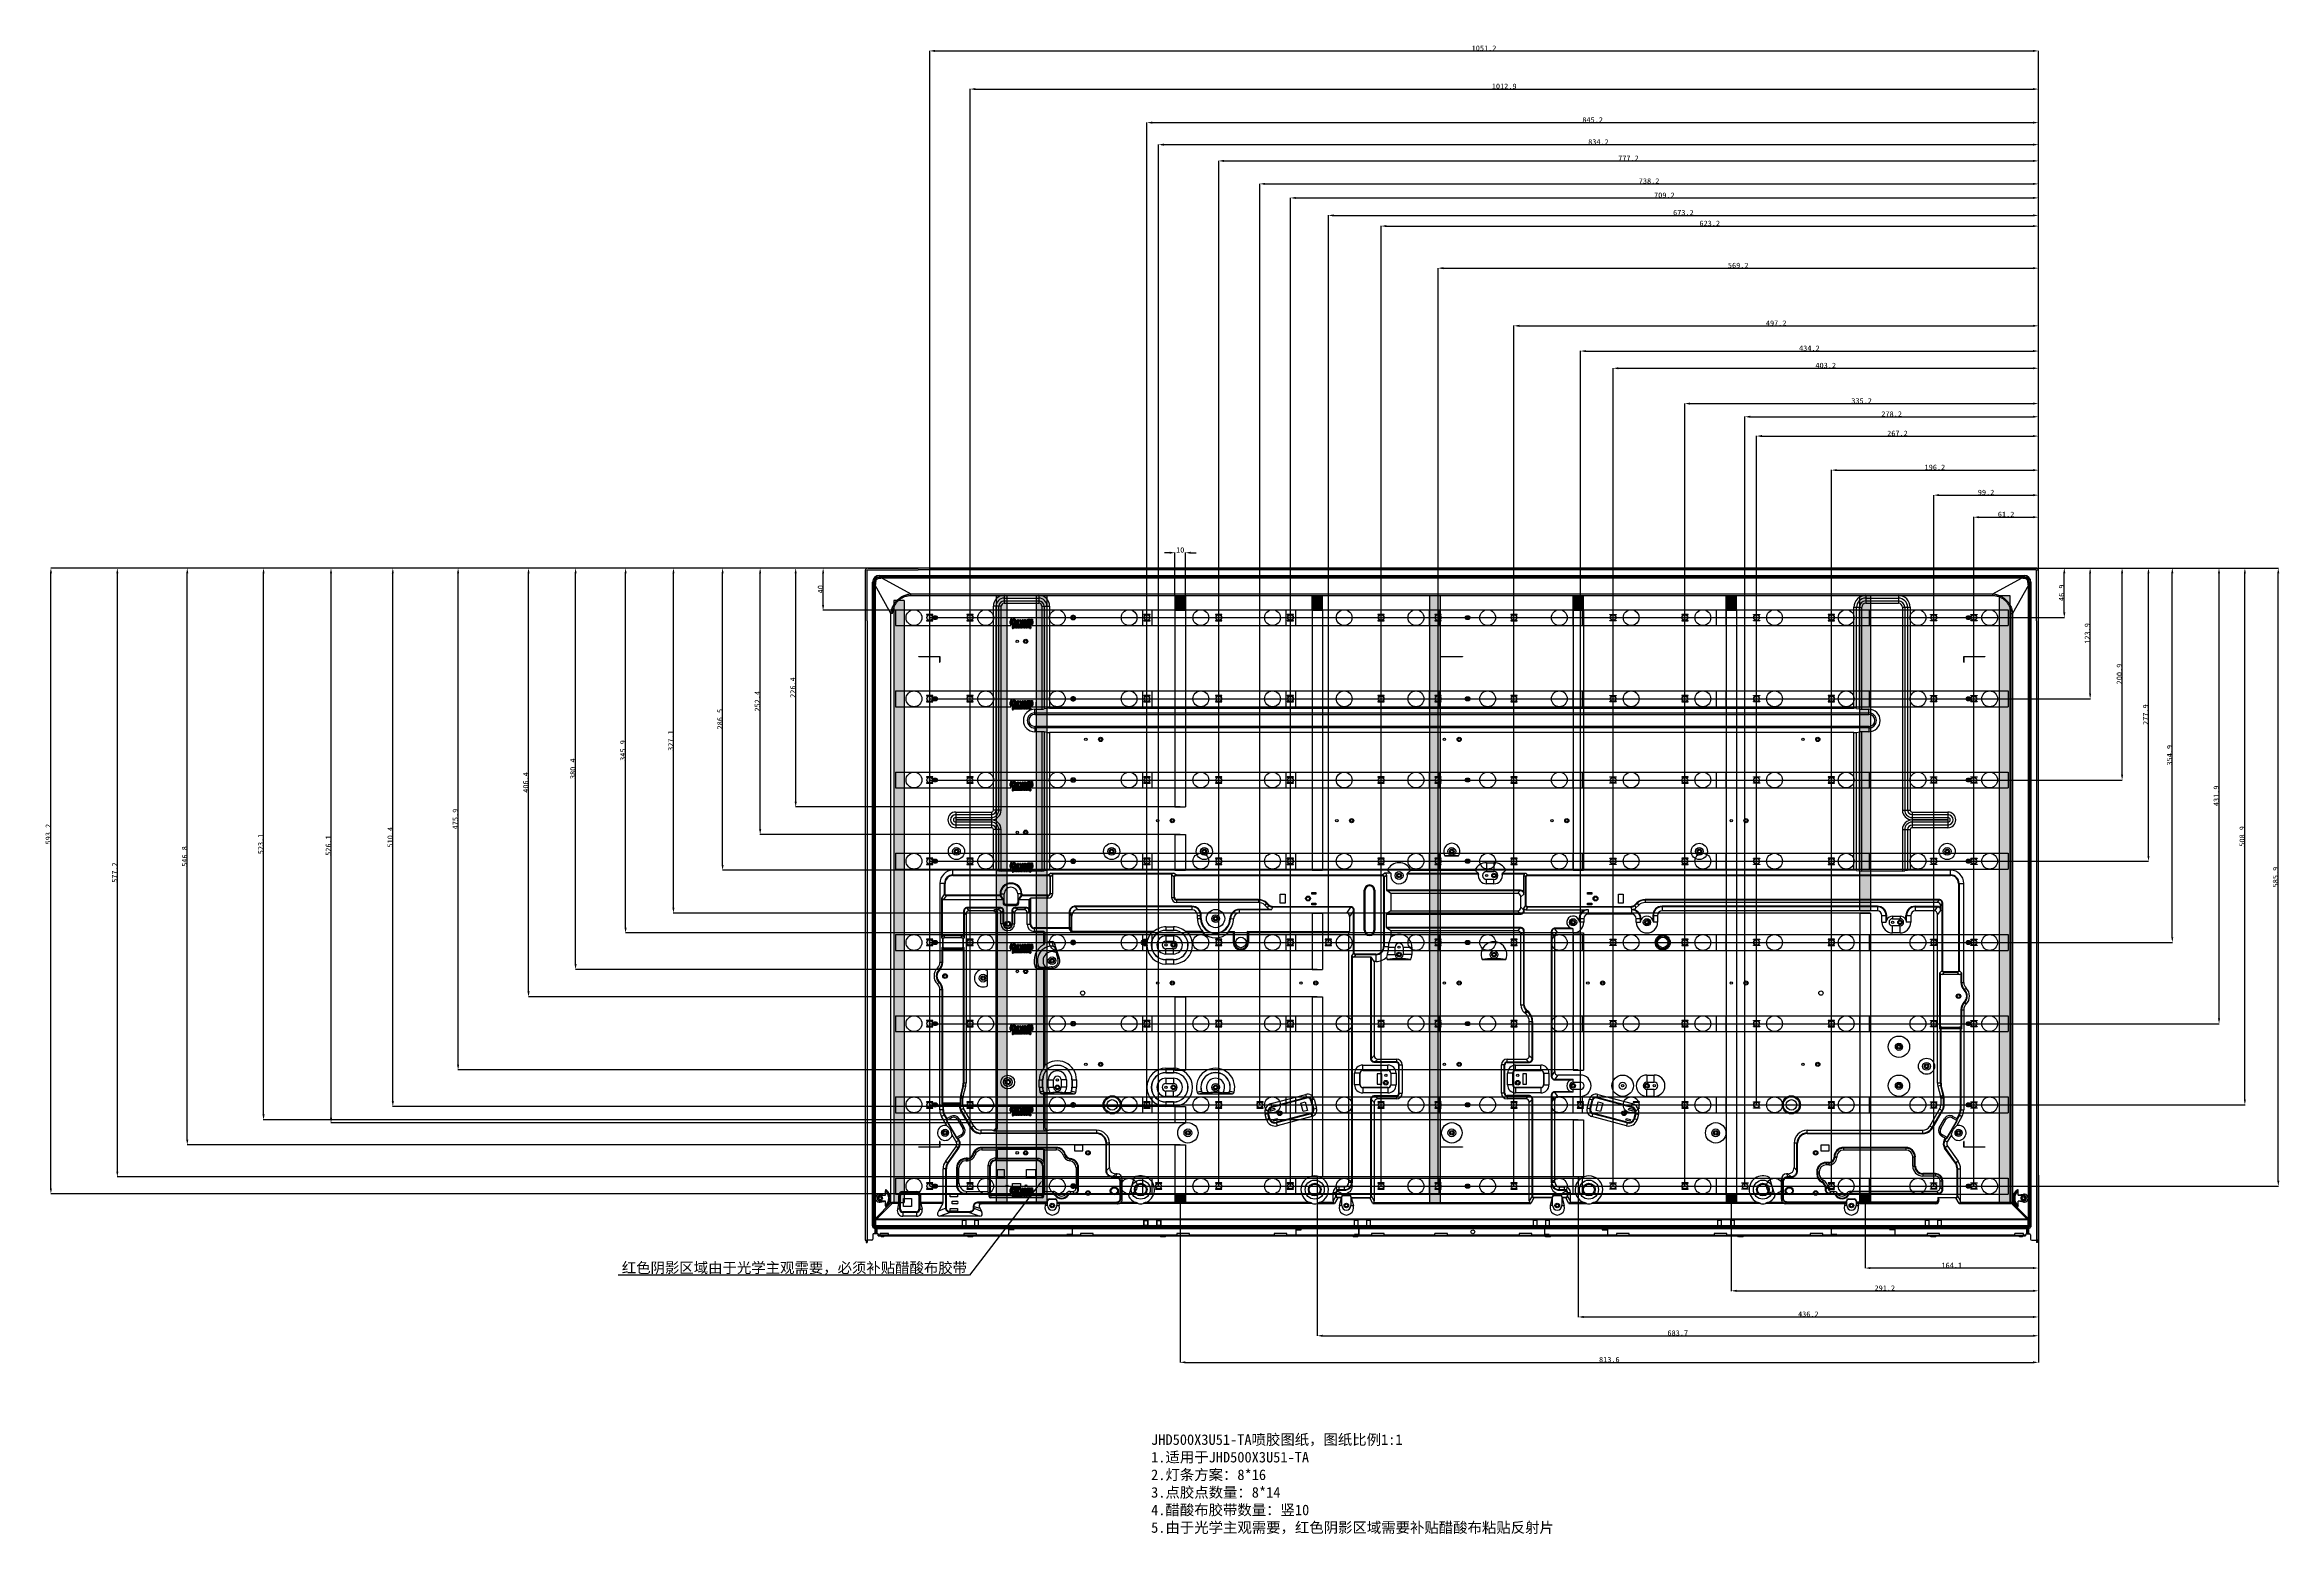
# Model space of a CAD drawing. Header units: millimetres. Extents: x 1391 to 3509, y 340 to 1753.
import ezdxf
from ezdxf import colors
from ezdxf.entities.mleader import LeaderData, LeaderLine
from ezdxf.math import Vec2, Vec3

# ---------------------------------------------------------------- set-up
doc = ezdxf.new("R2010")
doc.units = ezdxf.units.MM
doc.header["$LTSCALE"] = 46.255
doc.header["$PDMODE"] = 3
doc.header["$PDSIZE"] = 0.3125
doc.layers.get('0').update_dxf_attribs({"linetype": 'CONTINUOUS'})
doc.layers.get('Defpoints').update_dxf_attribs({"linetype": 'CONTINUOUS'})
doc.layers.add('02___PRT_ALL_AXES', color=7, linetype='CONTINUOUS')
doc.styles.get("Standard").update_dxf_attribs({"font": 'simfang.ttf'})
doc.dimstyles.new('DIMSTYLE_1', dxfattribs={"dimtxt": 5, "dimasz": 5, "dimexe": 0.18, "dimexo": 0.0625, "dimgap": 0.09, "dimtad": 1, "dimdec": 1, "dimdsep": 46, "dimtxsty": 'Standard', "dimblk": '_FILLED', "dimcen": 0.09, "dimclrt": 5, "dimadec": 0, "dimazin": 0, "dimtp": 0.5, "dimtm": 0.5, "dimtfac": 1, "dimtdec": 1, "dimtofl": 0, "dimtmove": 0, "dimatfit": 3, "dimldrblk": '_FILLED', "dimfxl": 1, "dimtolj": 1, "dimarcsym": 0})

# ---------------------------------------------------------------- blocks, each defined once
blk = doc.blocks.new('_FILLED')
at = {"color": 0, "linetype": 'ByBlock'}
blk.add_solid([(0, 0), (-1, 0.2), (-1, -0.2)], dxfattribs=at)
blk = doc.blocks.new('*D141')
at = {"color": 0, "lineweight": -2, "transparency": 16777216}
for p, q in [((3278.6, 1256.4), (3305.7, 1256.4)), ((3305.6, 1214.5), (3305.6, 1251.4)), ((2229.9, 1209.5), (3305.7, 1209.5))]:
    blk.add_line(p, q, dxfattribs=at)
at = {"layer": 'Defpoints', "color": 0, "transparency": 16777216}
for p in [(3278.5, 1256.4), (3305.6, 1256.4), (2229.8, 1209.5)]:
    blk.add_point(p, dxfattribs=at)
at = {"color": 0, "lineweight": -2, "transparency": 16777216, "xscale": 5, "yscale": 5, "zscale": 5}
for p, rotation in [((3305.6, 1256.4), 90), ((3305.6, 1209.5), 270)]:
    blk.add_blockref('_FILLED', p, dxfattribs=dict(at, rotation=rotation))
at = {"color": 5, "transparency": 16777216, "insert": (3302.9, 1233), "char_height": 5, "attachment_point": 5, "rotation": 90}
blk.add_mtext('\\A1;46.9', dxfattribs=at)
blk = doc.blocks.new('*D142')
at = {"color": 0, "lineweight": -2, "transparency": 16777216}
for p, q in [((3278.6, 1256.4), (3330.3, 1256.4)), ((3330.1, 1137.5), (3330.1, 1251.4)), ((2229.9, 1132.5), (3330.3, 1132.5))]:
    blk.add_line(p, q, dxfattribs=at)
at = {"layer": 'Defpoints', "color": 0, "transparency": 16777216}
for p in [(3278.5, 1256.4), (3330.1, 1256.4), (2229.8, 1132.5)]:
    blk.add_point(p, dxfattribs=at)
at = {"color": 0, "lineweight": -2, "transparency": 16777216, "xscale": 5, "yscale": 5, "zscale": 5}
for p, rotation in [((3330.1, 1256.4), 90), ((3330.1, 1132.5), 270)]:
    blk.add_blockref('_FILLED', p, dxfattribs=dict(at, rotation=rotation))
at = {"color": 5, "transparency": 16777216, "insert": (3327.4, 1194.5), "char_height": 5, "attachment_point": 5, "rotation": 90}
blk.add_mtext('\\A1;123.9', dxfattribs=at)
blk = doc.blocks.new('*D143')
at = {"color": 0, "lineweight": -2, "transparency": 16777216}
for p, q in [((3278.7, 1256.4), (3360.6, 1256.4)), ((3360.4, 1060.5), (3360.4, 1251.4)), ((2229.9, 1055.5), (3360.6, 1055.5))]:
    blk.add_line(p, q, dxfattribs=at)
at = {"layer": 'Defpoints', "color": 0, "transparency": 16777216}
for p in [(3278.6, 1256.4), (3360.4, 1256.4), (2229.8, 1055.5)]:
    blk.add_point(p, dxfattribs=at)
at = {"color": 0, "lineweight": -2, "transparency": 16777216, "xscale": 5, "yscale": 5, "zscale": 5}
for p, rotation in [((3360.4, 1256.4), 90), ((3360.4, 1055.5), 270)]:
    blk.add_blockref('_FILLED', p, dxfattribs=dict(at, rotation=rotation))
at = {"color": 5, "transparency": 16777216, "insert": (3357.7, 1156), "char_height": 5, "attachment_point": 5, "rotation": 90}
blk.add_mtext('\\A1;200.9', dxfattribs=at)
blk = doc.blocks.new('*D144')
at = {"color": 0, "lineweight": -2, "transparency": 16777216}
for p, q in [((3278.6, 1256.4), (3385.5, 1256.4)), ((3385.4, 983.5), (3385.4, 1251.4)), ((2229.9, 978.5), (3385.5, 978.5))]:
    blk.add_line(p, q, dxfattribs=at)
at = {"layer": 'Defpoints', "color": 0, "transparency": 16777216}
for p in [(3278.5, 1256.4), (3385.4, 1256.4), (2229.8, 978.5)]:
    blk.add_point(p, dxfattribs=at)
at = {"color": 0, "lineweight": -2, "transparency": 16777216, "xscale": 5, "yscale": 5, "zscale": 5}
for p, rotation in [((3385.4, 1256.4), 90), ((3385.4, 978.5), 270)]:
    blk.add_blockref('_FILLED', p, dxfattribs=dict(at, rotation=rotation))
at = {"color": 5, "transparency": 16777216, "insert": (3382.7, 1117.5), "char_height": 5, "attachment_point": 5, "rotation": 90}
blk.add_mtext('\\A1;277.9', dxfattribs=at)
blk = doc.blocks.new('*D145')
at = {"color": 0, "lineweight": -2, "transparency": 16777216}
for p, q in [((3278.6, 1256.4), (3408.2, 1256.4)), ((3408, 906.5), (3408, 1251.4)), ((2229.9, 901.5), (3408.2, 901.5))]:
    blk.add_line(p, q, dxfattribs=at)
at = {"layer": 'Defpoints', "color": 0, "transparency": 16777216}
for p in [(3278.5, 1256.4), (3408, 1256.4), (2229.8, 901.5)]:
    blk.add_point(p, dxfattribs=at)
at = {"color": 0, "lineweight": -2, "transparency": 16777216, "xscale": 5, "yscale": 5, "zscale": 5}
for p, rotation in [((3408, 1256.4), 90), ((3408, 901.5), 270)]:
    blk.add_blockref('_FILLED', p, dxfattribs=dict(at, rotation=rotation))
at = {"color": 5, "transparency": 16777216, "insert": (3405.3, 1079), "char_height": 5, "attachment_point": 5, "rotation": 90}
blk.add_mtext('\\A1;354.9', dxfattribs=at)
blk = doc.blocks.new('*D146')
at = {"color": 0, "lineweight": -2, "transparency": 16777216}
for p, q in [((3278.6, 1256.4), (3452.5, 1256.4)), ((3452.3, 829.5), (3452.3, 1251.4)), ((2229.9, 824.5), (3452.5, 824.5))]:
    blk.add_line(p, q, dxfattribs=at)
at = {"layer": 'Defpoints', "color": 0, "transparency": 16777216}
for p in [(3278.5, 1256.4), (3452.3, 1256.4), (2229.8, 824.5)]:
    blk.add_point(p, dxfattribs=at)
at = {"color": 0, "lineweight": -2, "transparency": 16777216, "xscale": 5, "yscale": 5, "zscale": 5}
for p, rotation in [((3452.3, 1256.4), 90), ((3452.3, 824.5), 270)]:
    blk.add_blockref('_FILLED', p, dxfattribs=dict(at, rotation=rotation))
at = {"color": 5, "transparency": 16777216, "insert": (3449.6, 1040.5), "char_height": 5, "attachment_point": 5, "rotation": 90}
blk.add_mtext('\\A1;431.9', dxfattribs=at)
blk = doc.blocks.new('*D147')
at = {"color": 0, "lineweight": -2, "transparency": 16777216}
for p, q in [((3278.6, 1256.4), (3477, 1256.4)), ((3476.8, 752.5), (3476.8, 1251.4)), ((2229.9, 747.5), (3477, 747.5))]:
    blk.add_line(p, q, dxfattribs=at)
at = {"layer": 'Defpoints', "color": 0, "transparency": 16777216}
for p in [(3278.5, 1256.4), (3476.8, 1256.4), (2229.8, 747.5)]:
    blk.add_point(p, dxfattribs=at)
at = {"color": 0, "lineweight": -2, "transparency": 16777216, "xscale": 5, "yscale": 5, "zscale": 5}
for p, rotation in [((3476.8, 1256.4), 90), ((3476.8, 747.5), 270)]:
    blk.add_blockref('_FILLED', p, dxfattribs=dict(at, rotation=rotation))
at = {"color": 5, "transparency": 16777216, "insert": (3474.2, 1002), "char_height": 5, "attachment_point": 5, "rotation": 90}
blk.add_mtext('\\A1;508.9', dxfattribs=at)
blk = doc.blocks.new('*D148')
at = {"color": 0, "lineweight": -2, "transparency": 16777216}
for p, q in [((2229.9, 1256.4), (3508.6, 1256.4)), ((3508.5, 675.5), (3508.5, 1251.4)), ((2229.9, 670.5), (3508.6, 670.5))]:
    blk.add_line(p, q, dxfattribs=at)
at = {"layer": 'Defpoints', "color": 0, "transparency": 16777216}
for p in [(2229.8, 1256.4), (3508.5, 1256.4), (2229.8, 670.5)]:
    blk.add_point(p, dxfattribs=at)
at = {"color": 0, "lineweight": -2, "transparency": 16777216, "xscale": 5, "yscale": 5, "zscale": 5}
for p, rotation in [((3508.5, 1256.4), 90), ((3508.5, 670.5), 270)]:
    blk.add_blockref('_FILLED', p, dxfattribs=dict(at, rotation=rotation))
at = {"color": 5, "transparency": 16777216, "insert": (3505.8, 963.5), "char_height": 5, "attachment_point": 5, "rotation": 90}
blk.add_mtext('\\A1;585.9', dxfattribs=at)
blk = doc.blocks.new('*D149')
at = {"color": 0, "lineweight": -2, "transparency": 16777216}
for p, q in [((3219.8, 670.6), (3219.8, 1304.9)), ((3224.8, 1304.7), (3276, 1304.7)), ((3281, 670.6), (3281, 1304.9))]:
    blk.add_line(p, q, dxfattribs=at)
at = {"layer": 'Defpoints', "color": 0, "transparency": 16777216}
for p in [(3281, 1304.7), (3219.8, 670.5), (3281, 670.5)]:
    blk.add_point(p, dxfattribs=at)
at = {"color": 0, "lineweight": -2, "transparency": 16777216, "xscale": 5, "yscale": 5, "zscale": 5, "rotation": 180}
blk.add_blockref('_FILLED', (3219.8, 1304.7), dxfattribs=at)
at = {"color": 0, "lineweight": -2, "transparency": 16777216, "xscale": 5, "yscale": 5, "zscale": 5}
blk.add_blockref('_FILLED', (3281, 1304.7), dxfattribs=at)
at = {"color": 5, "transparency": 16777216, "insert": (3250.4, 1307.4), "char_height": 5, "attachment_point": 5}
blk.add_mtext('\\A1;61.2', dxfattribs=at)
blk = doc.blocks.new('*D150')
at = {"color": 0, "lineweight": -2, "transparency": 16777216}
for p, q in [((3181.8, 670.6), (3181.8, 1325.7)), ((3186.8, 1325.6), (3276, 1325.6)), ((3281, 670.6), (3281, 1325.7))]:
    blk.add_line(p, q, dxfattribs=at)
at = {"layer": 'Defpoints', "color": 0, "transparency": 16777216}
for p in [(3281, 1325.6), (3181.8, 670.5), (3281, 670.6)]:
    blk.add_point(p, dxfattribs=at)
at = {"color": 0, "lineweight": -2, "transparency": 16777216, "xscale": 5, "yscale": 5, "zscale": 5, "rotation": 180}
blk.add_blockref('_FILLED', (3181.8, 1325.6), dxfattribs=at)
at = {"color": 0, "lineweight": -2, "transparency": 16777216, "xscale": 5, "yscale": 5, "zscale": 5}
blk.add_blockref('_FILLED', (3281, 1325.6), dxfattribs=at)
at = {"color": 5, "transparency": 16777216, "insert": (3231.4, 1328.2), "char_height": 5, "attachment_point": 5}
blk.add_mtext('\\A1;99.2', dxfattribs=at)
blk = doc.blocks.new('*D151')
at = {"color": 0, "lineweight": -2, "transparency": 16777216}
for p, q in [((3084.8, 670.6), (3084.8, 1349.5)), ((3089.8, 1349.3), (3276, 1349.3)), ((3281, 670.7), (3281, 1349.5))]:
    blk.add_line(p, q, dxfattribs=at)
at = {"layer": 'Defpoints', "color": 0, "transparency": 16777216}
for p in [(3281, 1349.3), (3084.8, 670.5), (3281, 670.6)]:
    blk.add_point(p, dxfattribs=at)
at = {"color": 0, "lineweight": -2, "transparency": 16777216, "xscale": 5, "yscale": 5, "zscale": 5, "rotation": 180}
blk.add_blockref('_FILLED', (3084.8, 1349.3), dxfattribs=at)
at = {"color": 0, "lineweight": -2, "transparency": 16777216, "xscale": 5, "yscale": 5, "zscale": 5}
blk.add_blockref('_FILLED', (3281, 1349.3), dxfattribs=at)
at = {"color": 5, "transparency": 16777216, "insert": (3182.9, 1352), "char_height": 5, "attachment_point": 5}
blk.add_mtext('\\A1;196.2', dxfattribs=at)
blk = doc.blocks.new('*D153')
at = {"color": 0, "lineweight": -2, "transparency": 16777216}
for p, q in [((2945.8, 670.6), (2945.8, 1412.5)), ((2950.8, 1412.4), (3276, 1412.4)), ((3281, 670.6), (3281, 1412.5))]:
    blk.add_line(p, q, dxfattribs=at)
at = {"layer": 'Defpoints', "color": 0, "transparency": 16777216}
for p in [(3281, 1412.4), (2945.8, 670.5), (3281, 670.5)]:
    blk.add_point(p, dxfattribs=at)
at = {"color": 0, "lineweight": -2, "transparency": 16777216, "xscale": 5, "yscale": 5, "zscale": 5, "rotation": 180}
blk.add_blockref('_FILLED', (2945.8, 1412.4), dxfattribs=at)
at = {"color": 0, "lineweight": -2, "transparency": 16777216, "xscale": 5, "yscale": 5, "zscale": 5}
blk.add_blockref('_FILLED', (3281, 1412.4), dxfattribs=at)
at = {"color": 5, "transparency": 16777216, "insert": (3113.4, 1415), "char_height": 5, "attachment_point": 5}
blk.add_mtext('\\A1;335.2', dxfattribs=at)
blk = doc.blocks.new('*D154')
at = {"color": 0, "lineweight": -2, "transparency": 16777216}
for p, q in [((2877.8, 670.6), (2877.8, 1446.1)), ((2882.8, 1445.9), (3276, 1445.9)), ((3281, 670.6), (3281, 1446.1))]:
    blk.add_line(p, q, dxfattribs=at)
at = {"layer": 'Defpoints', "color": 0, "transparency": 16777216}
for p in [(3281, 1445.9), (2877.8, 670.5), (3281, 670.5)]:
    blk.add_point(p, dxfattribs=at)
at = {"color": 0, "lineweight": -2, "transparency": 16777216, "xscale": 5, "yscale": 5, "zscale": 5, "rotation": 180}
blk.add_blockref('_FILLED', (2877.8, 1445.9), dxfattribs=at)
at = {"color": 0, "lineweight": -2, "transparency": 16777216, "xscale": 5, "yscale": 5, "zscale": 5}
blk.add_blockref('_FILLED', (3281, 1445.9), dxfattribs=at)
at = {"color": 5, "transparency": 16777216, "insert": (3079.4, 1448.6), "char_height": 5, "attachment_point": 5}
blk.add_mtext('\\A1;403.2', dxfattribs=at)
blk = doc.blocks.new('*D155')
at = {"color": 0, "lineweight": -2, "transparency": 16777216}
for p, q in [((2783.8, 670.6), (2783.8, 1486.3)), ((2788.8, 1486.1), (3276, 1486.1)), ((3281, 670.6), (3281, 1486.3))]:
    blk.add_line(p, q, dxfattribs=at)
at = {"layer": 'Defpoints', "color": 0, "transparency": 16777216}
for p in [(3281, 1486.1), (2783.8, 670.5), (3281, 670.6)]:
    blk.add_point(p, dxfattribs=at)
at = {"color": 0, "lineweight": -2, "transparency": 16777216, "xscale": 5, "yscale": 5, "zscale": 5, "rotation": 180}
blk.add_blockref('_FILLED', (2783.8, 1486.1), dxfattribs=at)
at = {"color": 0, "lineweight": -2, "transparency": 16777216, "xscale": 5, "yscale": 5, "zscale": 5}
blk.add_blockref('_FILLED', (3281, 1486.1), dxfattribs=at)
at = {"color": 5, "transparency": 16777216, "insert": (3032.4, 1488.7), "char_height": 5, "attachment_point": 5}
blk.add_mtext('\\A1;497.2', dxfattribs=at)
blk = doc.blocks.new('*D156')
at = {"color": 0, "lineweight": -2, "transparency": 16777216}
for p, q in [((2711.8, 670.6), (2711.8, 1540.9)), ((2716.8, 1540.8), (3276, 1540.8)), ((3281, 670.6), (3281, 1540.9))]:
    blk.add_line(p, q, dxfattribs=at)
at = {"layer": 'Defpoints', "color": 0, "transparency": 16777216}
for p in [(3281, 1540.8), (2711.8, 670.5), (3281, 670.5)]:
    blk.add_point(p, dxfattribs=at)
at = {"color": 0, "lineweight": -2, "transparency": 16777216, "xscale": 5, "yscale": 5, "zscale": 5, "rotation": 180}
blk.add_blockref('_FILLED', (2711.8, 1540.8), dxfattribs=at)
at = {"color": 0, "lineweight": -2, "transparency": 16777216, "xscale": 5, "yscale": 5, "zscale": 5}
blk.add_blockref('_FILLED', (3281, 1540.8), dxfattribs=at)
at = {"color": 5, "transparency": 16777216, "insert": (2996.4, 1543.4), "char_height": 5, "attachment_point": 5}
blk.add_mtext('\\A1;569.2', dxfattribs=at)
blk = doc.blocks.new('*D157')
at = {"color": 0, "lineweight": -2, "transparency": 16777216}
for p, q in [((2657.8, 670.6), (2657.8, 1580.9)), ((2662.8, 1580.7), (3276, 1580.7)), ((3281, 670.6), (3281, 1580.9))]:
    blk.add_line(p, q, dxfattribs=at)
at = {"layer": 'Defpoints', "color": 0, "transparency": 16777216}
for p in [(3281, 1580.7), (2657.8, 670.5), (3281, 670.6)]:
    blk.add_point(p, dxfattribs=at)
at = {"color": 0, "lineweight": -2, "transparency": 16777216, "xscale": 5, "yscale": 5, "zscale": 5, "rotation": 180}
blk.add_blockref('_FILLED', (2657.8, 1580.7), dxfattribs=at)
at = {"color": 0, "lineweight": -2, "transparency": 16777216, "xscale": 5, "yscale": 5, "zscale": 5}
blk.add_blockref('_FILLED', (3281, 1580.7), dxfattribs=at)
at = {"color": 5, "transparency": 16777216, "insert": (2969.4, 1583.3), "char_height": 5, "attachment_point": 5}
blk.add_mtext('\\A1;623.2', dxfattribs=at)
blk = doc.blocks.new('*D158')
at = {"color": 0, "lineweight": -2, "transparency": 16777216}
for p, q in [((2571.8, 670.6), (2571.8, 1607.5)), ((2576.8, 1607.4), (3276, 1607.4)), ((3281, 670.6), (3281, 1607.5))]:
    blk.add_line(p, q, dxfattribs=at)
at = {"layer": 'Defpoints', "color": 0, "transparency": 16777216}
for p in [(3281, 1607.4), (2571.8, 670.5), (3281, 670.5)]:
    blk.add_point(p, dxfattribs=at)
at = {"color": 0, "lineweight": -2, "transparency": 16777216, "xscale": 5, "yscale": 5, "zscale": 5, "rotation": 180}
blk.add_blockref('_FILLED', (2571.8, 1607.4), dxfattribs=at)
at = {"color": 0, "lineweight": -2, "transparency": 16777216, "xscale": 5, "yscale": 5, "zscale": 5}
blk.add_blockref('_FILLED', (3281, 1607.4), dxfattribs=at)
at = {"color": 5, "transparency": 16777216, "insert": (2926.4, 1610), "char_height": 5, "attachment_point": 5}
blk.add_mtext('\\A1;709.2', dxfattribs=at)
blk = doc.blocks.new('*D159')
at = {"color": 0, "lineweight": -2, "transparency": 16777216}
for p, q in [((2503.8, 670.6), (2503.8, 1642.7)), ((2508.8, 1642.5), (3276, 1642.5)), ((3281, 670.6), (3281, 1642.7))]:
    blk.add_line(p, q, dxfattribs=at)
at = {"layer": 'Defpoints', "color": 0, "transparency": 16777216}
for p in [(3281, 1642.5), (2503.8, 670.5), (3281, 670.5)]:
    blk.add_point(p, dxfattribs=at)
at = {"color": 0, "lineweight": -2, "transparency": 16777216, "xscale": 5, "yscale": 5, "zscale": 5, "rotation": 180}
blk.add_blockref('_FILLED', (2503.8, 1642.5), dxfattribs=at)
at = {"color": 0, "lineweight": -2, "transparency": 16777216, "xscale": 5, "yscale": 5, "zscale": 5}
blk.add_blockref('_FILLED', (3281, 1642.5), dxfattribs=at)
at = {"color": 5, "transparency": 16777216, "insert": (2892.4, 1645.1), "char_height": 5, "attachment_point": 5}
blk.add_mtext('\\A1;777.2', dxfattribs=at)
blk = doc.blocks.new('*D161')
at = {"color": 0, "lineweight": -2, "transparency": 16777216}
for p, q in [((2435.8, 747.6), (2435.8, 1679)), ((2440.8, 1678.8), (3276, 1678.8)), ((3281, 747.6), (3281, 1679))]:
    blk.add_line(p, q, dxfattribs=at)
at = {"layer": 'Defpoints', "color": 0, "transparency": 16777216}
for p in [(3281, 1678.8), (2435.8, 747.5), (3281, 747.5)]:
    blk.add_point(p, dxfattribs=at)
at = {"color": 0, "lineweight": -2, "transparency": 16777216, "xscale": 5, "yscale": 5, "zscale": 5, "rotation": 180}
blk.add_blockref('_FILLED', (2435.8, 1678.8), dxfattribs=at)
at = {"color": 0, "lineweight": -2, "transparency": 16777216, "xscale": 5, "yscale": 5, "zscale": 5}
blk.add_blockref('_FILLED', (3281, 1678.8), dxfattribs=at)
at = {"color": 5, "transparency": 16777216, "insert": (2858.4, 1681.4), "char_height": 5, "attachment_point": 5}
blk.add_mtext('\\A1;845.2', dxfattribs=at)
blk = doc.blocks.new('*D162')
at = {"color": 0, "lineweight": -2, "transparency": 16777216}
for p, q in [((2268.1, 670.6), (2268.1, 1710.8)), ((2273.1, 1710.6), (3276, 1710.6)), ((3281, 670.6), (3281, 1710.8))]:
    blk.add_line(p, q, dxfattribs=at)
at = {"layer": 'Defpoints', "color": 0, "transparency": 16777216}
for p in [(3281, 1710.6), (2268.1, 670.5), (3281, 670.5)]:
    blk.add_point(p, dxfattribs=at)
at = {"color": 0, "lineweight": -2, "transparency": 16777216, "xscale": 5, "yscale": 5, "zscale": 5, "rotation": 180}
blk.add_blockref('_FILLED', (2268.1, 1710.6), dxfattribs=at)
at = {"color": 0, "lineweight": -2, "transparency": 16777216, "xscale": 5, "yscale": 5, "zscale": 5}
blk.add_blockref('_FILLED', (3281, 1710.6), dxfattribs=at)
at = {"color": 5, "transparency": 16777216, "insert": (2774.5, 1713.3), "char_height": 5, "attachment_point": 5}
blk.add_mtext('\\A1;1012.9', dxfattribs=at)
blk = doc.blocks.new('*D163')
at = {"color": 0, "lineweight": -2, "transparency": 16777216}
for p, q in [((2229.8, 670.6), (2229.8, 1746.9)), ((2234.8, 1746.8), (3276, 1746.8)), ((3281, 670.6), (3281, 1746.9))]:
    blk.add_line(p, q, dxfattribs=at)
at = {"layer": 'Defpoints', "color": 0, "transparency": 16777216}
for p in [(3281, 1746.8), (2229.8, 670.5), (3281, 670.5)]:
    blk.add_point(p, dxfattribs=at)
at = {"color": 0, "lineweight": -2, "transparency": 16777216, "xscale": 5, "yscale": 5, "zscale": 5, "rotation": 180}
blk.add_blockref('_FILLED', (2229.8, 1746.8), dxfattribs=at)
at = {"color": 0, "lineweight": -2, "transparency": 16777216, "xscale": 5, "yscale": 5, "zscale": 5}
blk.add_blockref('_FILLED', (3281, 1746.8), dxfattribs=at)
at = {"color": 5, "transparency": 16777216, "insert": (2755.4, 1749.4), "char_height": 5, "attachment_point": 5}
blk.add_mtext('\\A1;1051.2', dxfattribs=at)
blk = doc.blocks.new('*D164')
at = {"color": 0, "lineweight": -2, "transparency": 16777216}
for p, q in [((3013.8, 747.6), (3013.8, 1381.8)), ((3018.8, 1381.6), (3276, 1381.6)), ((3281, 747.6), (3281, 1381.8))]:
    blk.add_line(p, q, dxfattribs=at)
at = {"layer": 'Defpoints', "color": 0, "transparency": 16777216}
for p in [(3281, 1381.6), (3013.8, 747.5), (3281, 747.5)]:
    blk.add_point(p, dxfattribs=at)
at = {"color": 0, "lineweight": -2, "transparency": 16777216, "xscale": 5, "yscale": 5, "zscale": 5, "rotation": 180}
blk.add_blockref('_FILLED', (3013.8, 1381.6), dxfattribs=at)
at = {"color": 0, "lineweight": -2, "transparency": 16777216, "xscale": 5, "yscale": 5, "zscale": 5}
blk.add_blockref('_FILLED', (3281, 1381.6), dxfattribs=at)
at = {"color": 5, "transparency": 16777216, "insert": (3147.4, 1384.2), "char_height": 5, "attachment_point": 5}
blk.add_mtext('\\A1;267.2', dxfattribs=at)
blk = doc.blocks.new('*D165')
at = {"color": 0, "lineweight": -2, "transparency": 16777216}
for p, q in [((3002.8, 670.6), (3002.8, 1400.1)), ((3007.8, 1399.9), (3276, 1399.9)), ((3281, 670.6), (3281, 1400.1))]:
    blk.add_line(p, q, dxfattribs=at)
at = {"layer": 'Defpoints', "color": 0, "transparency": 16777216}
for p in [(3281, 1399.9), (3002.8, 670.5), (3281, 670.5)]:
    blk.add_point(p, dxfattribs=at)
at = {"color": 0, "lineweight": -2, "transparency": 16777216, "xscale": 5, "yscale": 5, "zscale": 5, "rotation": 180}
blk.add_blockref('_FILLED', (3002.8, 1399.9), dxfattribs=at)
at = {"color": 0, "lineweight": -2, "transparency": 16777216, "xscale": 5, "yscale": 5, "zscale": 5}
blk.add_blockref('_FILLED', (3281, 1399.9), dxfattribs=at)
at = {"color": 5, "transparency": 16777216, "insert": (3141.9, 1402.5), "char_height": 5, "attachment_point": 5}
blk.add_mtext('\\A1;278.2', dxfattribs=at)
blk = doc.blocks.new('*D166')
at = {"color": 0, "lineweight": -2, "transparency": 16777216}
for p, q in [((2846.8, 747.6), (2846.8, 1462.4)), ((2851.8, 1462.2), (3276, 1462.2)), ((3281, 747.6), (3281, 1462.4))]:
    blk.add_line(p, q, dxfattribs=at)
at = {"layer": 'Defpoints', "color": 0, "transparency": 16777216}
for p in [(3281, 1462.2), (2846.8, 747.5), (3281, 747.5)]:
    blk.add_point(p, dxfattribs=at)
at = {"color": 0, "lineweight": -2, "transparency": 16777216, "xscale": 5, "yscale": 5, "zscale": 5, "rotation": 180}
blk.add_blockref('_FILLED', (2846.8, 1462.2), dxfattribs=at)
at = {"color": 0, "lineweight": -2, "transparency": 16777216, "xscale": 5, "yscale": 5, "zscale": 5}
blk.add_blockref('_FILLED', (3281, 1462.2), dxfattribs=at)
at = {"color": 5, "transparency": 16777216, "insert": (3063.9, 1464.9), "char_height": 5, "attachment_point": 5}
blk.add_mtext('\\A1;434.2', dxfattribs=at)
blk = doc.blocks.new('*D167')
at = {"color": 0, "lineweight": -2, "transparency": 16777216}
for p, q in [((2607.8, 901.6), (2607.8, 1591)), ((2612.8, 1590.8), (3276, 1590.8)), ((3281, 901.6), (3281, 1591))]:
    blk.add_line(p, q, dxfattribs=at)
at = {"layer": 'Defpoints', "color": 0, "transparency": 16777216}
for p in [(3281, 1590.8), (2607.8, 901.5), (3281, 901.5)]:
    blk.add_point(p, dxfattribs=at)
at = {"color": 0, "lineweight": -2, "transparency": 16777216, "xscale": 5, "yscale": 5, "zscale": 5, "rotation": 180}
blk.add_blockref('_FILLED', (2607.8, 1590.8), dxfattribs=at)
at = {"color": 0, "lineweight": -2, "transparency": 16777216, "xscale": 5, "yscale": 5, "zscale": 5}
blk.add_blockref('_FILLED', (3281, 1590.8), dxfattribs=at)
at = {"color": 5, "transparency": 16777216, "insert": (2944.4, 1593.4), "char_height": 5, "attachment_point": 5}
blk.add_mtext('\\A1;673.2', dxfattribs=at)
blk = doc.blocks.new('*D168')
at = {"color": 0, "lineweight": -2, "transparency": 16777216}
for p, q in [((2542.8, 747.6), (2542.8, 1620.9)), ((2547.8, 1620.7), (3276, 1620.7)), ((3281, 747.6), (3281, 1620.9))]:
    blk.add_line(p, q, dxfattribs=at)
at = {"layer": 'Defpoints', "color": 0, "transparency": 16777216}
for p in [(3281, 1620.7), (2542.8, 747.5), (3281, 747.5)]:
    blk.add_point(p, dxfattribs=at)
at = {"color": 0, "lineweight": -2, "transparency": 16777216, "xscale": 5, "yscale": 5, "zscale": 5, "rotation": 180}
blk.add_blockref('_FILLED', (2542.8, 1620.7), dxfattribs=at)
at = {"color": 0, "lineweight": -2, "transparency": 16777216, "xscale": 5, "yscale": 5, "zscale": 5}
blk.add_blockref('_FILLED', (3281, 1620.7), dxfattribs=at)
at = {"color": 5, "transparency": 16777216, "insert": (2911.9, 1623.4), "char_height": 5, "attachment_point": 5}
blk.add_mtext('\\A1;738.2', dxfattribs=at)
blk = doc.blocks.new('*D169')
at = {"color": 0, "lineweight": -2, "transparency": 16777216}
for p, q in [((2446.8, 670.6), (2446.8, 1658.1)), ((2451.8, 1657.9), (3276, 1657.9)), ((3281, 670.8), (3281, 1658.1))]:
    blk.add_line(p, q, dxfattribs=at)
at = {"layer": 'Defpoints', "color": 0, "transparency": 16777216}
for p in [(3281, 1657.9), (2446.8, 670.5), (3281, 670.7)]:
    blk.add_point(p, dxfattribs=at)
at = {"color": 0, "lineweight": -2, "transparency": 16777216, "xscale": 5, "yscale": 5, "zscale": 5, "rotation": 180}
blk.add_blockref('_FILLED', (2446.8, 1657.9), dxfattribs=at)
at = {"color": 0, "lineweight": -2, "transparency": 16777216, "xscale": 5, "yscale": 5, "zscale": 5}
blk.add_blockref('_FILLED', (3281, 1657.9), dxfattribs=at)
at = {"color": 5, "transparency": 16777216, "insert": (2863.9, 1660.5), "char_height": 5, "attachment_point": 5}
blk.add_mtext('\\A1;834.2', dxfattribs=at)
blk = doc.blocks.new('*D170')
at = {"color": 0, "lineweight": -2, "transparency": 16777216}
for p, q in [((2457.3, 1271), (2452.3, 1271)), ((2462.3, 1230.6), (2462.3, 1271.1)), ((2472.3, 1230.6), (2472.3, 1271.1)), ((2477.3, 1271), (2482.3, 1271))]:
    blk.add_line(p, q, dxfattribs=at)
at = {"layer": 'Defpoints', "color": 0, "transparency": 16777216}
for p in [(2472.3, 1271), (2462.3, 1230.5), (2472.3, 1230.5)]:
    blk.add_point(p, dxfattribs=at)
at = {"color": 0, "lineweight": -2, "transparency": 16777216, "xscale": 5, "yscale": 5, "zscale": 5}
blk.add_blockref('_FILLED', (2462.3, 1271), dxfattribs=at)
at = {"color": 0, "lineweight": -2, "transparency": 16777216, "xscale": 5, "yscale": 5, "zscale": 5, "rotation": 180}
blk.add_blockref('_FILLED', (2472.3, 1271), dxfattribs=at)
at = {"color": 5, "transparency": 16777216, "insert": (2467.3, 1273.6), "char_height": 5, "attachment_point": 5}
blk.add_mtext('\\A1;10', dxfattribs=at)
blk = doc.blocks.new('*D171')
at = {"color": 0, "lineweight": -2, "transparency": 16777216}
for p, q in [((3281, 670.4), (3281, 592.6)), ((3116.8, 655.3), (3116.8, 592.6)), ((3276, 592.8), (3121.8, 592.8))]:
    blk.add_line(p, q, dxfattribs=at)
at = {"layer": 'Defpoints', "color": 0, "transparency": 16777216}
for p in [(3281, 670.5), (3116.8, 655.4), (3116.8, 592.8)]:
    blk.add_point(p, dxfattribs=at)
at = {"color": 0, "lineweight": -2, "transparency": 16777216, "xscale": 5, "yscale": 5, "zscale": 5, "rotation": 180}
blk.add_blockref('_FILLED', (3116.8, 592.8), dxfattribs=at)
at = {"color": 0, "lineweight": -2, "transparency": 16777216, "xscale": 5, "yscale": 5, "zscale": 5}
blk.add_blockref('_FILLED', (3281, 592.8), dxfattribs=at)
at = {"color": 5, "transparency": 16777216, "insert": (3198.9, 595.4), "char_height": 5, "attachment_point": 5}
blk.add_mtext('\\A1;164.1', dxfattribs=at)
blk = doc.blocks.new('*D172')
at = {"color": 0, "lineweight": -2, "transparency": 16777216}
for p, q in [((3281, 670.4), (3281, 571)), ((2989.8, 654.9), (2989.8, 571)), ((2994.8, 571.2), (3276, 571.2))]:
    blk.add_line(p, q, dxfattribs=at)
at = {"layer": 'Defpoints', "color": 0, "transparency": 16777216}
for p in [(3281, 670.4), (2989.8, 654.9), (3281, 571.2)]:
    blk.add_point(p, dxfattribs=at)
at = {"color": 0, "lineweight": -2, "transparency": 16777216, "xscale": 5, "yscale": 5, "zscale": 5, "rotation": 180}
blk.add_blockref('_FILLED', (2989.8, 571.2), dxfattribs=at)
at = {"color": 0, "lineweight": -2, "transparency": 16777216, "xscale": 5, "yscale": 5, "zscale": 5}
blk.add_blockref('_FILLED', (3281, 571.2), dxfattribs=at)
at = {"color": 5, "transparency": 16777216, "insert": (3135.4, 573.8), "char_height": 5, "attachment_point": 5}
blk.add_mtext('\\A1;291.2', dxfattribs=at)
blk = doc.blocks.new('*D173')
at = {"color": 0, "lineweight": -2, "transparency": 16777216}
for p, q in [((2844.8, 679.2), (2844.8, 546.3)), ((3281, 670.3), (3281, 546.3)), ((2849.8, 546.4), (3276, 546.4))]:
    blk.add_line(p, q, dxfattribs=at)
at = {"layer": 'Defpoints', "color": 0, "transparency": 16777216}
for p in [(2844.8, 679.2), (3281, 670.4), (3281, 546.4)]:
    blk.add_point(p, dxfattribs=at)
at = {"color": 0, "lineweight": -2, "transparency": 16777216, "xscale": 5, "yscale": 5, "zscale": 5, "rotation": 180}
blk.add_blockref('_FILLED', (2844.8, 546.4), dxfattribs=at)
at = {"color": 0, "lineweight": -2, "transparency": 16777216, "xscale": 5, "yscale": 5, "zscale": 5}
blk.add_blockref('_FILLED', (3281, 546.4), dxfattribs=at)
at = {"color": 5, "transparency": 16777216, "insert": (3062.9, 549.1), "char_height": 5, "attachment_point": 5}
blk.add_mtext('\\A1;436.2', dxfattribs=at)
blk = doc.blocks.new('*D174')
at = {"color": 0, "lineweight": -2, "transparency": 16777216}
for p, q in [((2597.3, 679.2), (2597.3, 528.4)), ((3281, 681), (3281, 528.4)), ((2602.3, 528.6), (3276, 528.6))]:
    blk.add_line(p, q, dxfattribs=at)
at = {"layer": 'Defpoints', "color": 0, "transparency": 16777216}
for p in [(2597.3, 679.2), (3281, 681), (3281, 528.6)]:
    blk.add_point(p, dxfattribs=at)
at = {"color": 0, "lineweight": -2, "transparency": 16777216, "xscale": 5, "yscale": 5, "zscale": 5, "rotation": 180}
blk.add_blockref('_FILLED', (2597.3, 528.6), dxfattribs=at)
at = {"color": 0, "lineweight": -2, "transparency": 16777216, "xscale": 5, "yscale": 5, "zscale": 5}
blk.add_blockref('_FILLED', (3281, 528.6), dxfattribs=at)
at = {"color": 5, "transparency": 16777216, "insert": (2939.1, 531.2), "char_height": 5, "attachment_point": 5}
blk.add_mtext('\\A1;683.7', dxfattribs=at)
blk = doc.blocks.new('*D175')
at = {"color": 0, "lineweight": -2, "transparency": 16777216}
for p, q in [((3281, 670.3), (3281, 503.2)), ((2467.3, 654.9), (2467.3, 503.2)), ((2472.3, 503.4), (3276, 503.4))]:
    blk.add_line(p, q, dxfattribs=at)
at = {"layer": 'Defpoints', "color": 0, "transparency": 16777216}
for p in [(3281, 670.3), (2467.3, 654.9), (3281, 503.4)]:
    blk.add_point(p, dxfattribs=at)
at = {"color": 0, "lineweight": -2, "transparency": 16777216, "xscale": 5, "yscale": 5, "zscale": 5, "rotation": 180}
blk.add_blockref('_FILLED', (2467.3, 503.4), dxfattribs=at)
at = {"color": 0, "lineweight": -2, "transparency": 16777216, "xscale": 5, "yscale": 5, "zscale": 5}
blk.add_blockref('_FILLED', (3281, 503.4), dxfattribs=at)
at = {"color": 5, "transparency": 16777216, "insert": (2874.2, 506), "char_height": 5, "attachment_point": 5}
blk.add_mtext('\\A1;813.6', dxfattribs=at)
blk = doc.blocks.new('*D176')
at = {"color": 0, "lineweight": -2, "transparency": 16777216}
for p, q in [((3116.8, 1256.4), (1396.3, 1256.4)), ((1396.5, 668.2), (1396.5, 1251.4)), ((3116.8, 663.2), (1396.3, 663.2))]:
    blk.add_line(p, q, dxfattribs=at)
at = {"layer": 'Defpoints', "color": 0, "transparency": 16777216}
for p in [(1396.5, 1256.4), (3116.8, 1256.4), (3116.8, 663.2)]:
    blk.add_point(p, dxfattribs=at)
at = {"color": 0, "lineweight": -2, "transparency": 16777216, "xscale": 5, "yscale": 5, "zscale": 5}
for p, rotation in [((1396.5, 1256.4), 90), ((1396.5, 663.2), 270)]:
    blk.add_blockref('_FILLED', p, dxfattribs=dict(at, rotation=rotation))
at = {"color": 5, "transparency": 16777216, "insert": (1393.9, 1004.2), "char_height": 5, "attachment_point": 5, "rotation": 90}
blk.add_mtext('\\A1;593.2', dxfattribs=at)
blk = doc.blocks.new('*D178')
at = {"color": 0, "lineweight": -2, "transparency": 16777216}
for p, q in [((2844.8, 1256.4), (1597.9, 1256.4)), ((1598.1, 738.4), (1598.1, 1251.4)), ((2844.8, 733.4), (1597.9, 733.4))]:
    blk.add_line(p, q, dxfattribs=at)
at = {"layer": 'Defpoints', "color": 0, "transparency": 16777216}
for p in [(1598.1, 1256.4), (2844.8, 1256.4), (2844.8, 733.4)]:
    blk.add_point(p, dxfattribs=at)
at = {"color": 0, "lineweight": -2, "transparency": 16777216, "xscale": 5, "yscale": 5, "zscale": 5}
for p, rotation in [((1598.1, 1256.4), 90), ((1598.1, 733.4), 270)]:
    blk.add_blockref('_FILLED', p, dxfattribs=dict(at, rotation=rotation))
at = {"color": 5, "transparency": 16777216, "insert": (1595.4, 994.9), "char_height": 5, "attachment_point": 5, "rotation": 90}
blk.add_mtext('\\A1;523.1', dxfattribs=at)
blk = doc.blocks.new('*D179')
at = {"color": 0, "lineweight": -2, "transparency": 16777216}
for p, q in [((2467.3, 1256.4), (1525.6, 1256.4)), ((1525.8, 714.6), (1525.8, 1251.4)), ((2467.3, 709.6), (1525.6, 709.6))]:
    blk.add_line(p, q, dxfattribs=at)
at = {"layer": 'Defpoints', "color": 0, "transparency": 16777216}
for p in [(1525.8, 1256.4), (2467.3, 1256.4), (2467.3, 709.6)]:
    blk.add_point(p, dxfattribs=at)
at = {"color": 0, "lineweight": -2, "transparency": 16777216, "xscale": 5, "yscale": 5, "zscale": 5}
for p, rotation in [((1525.8, 1256.4), 90), ((1525.8, 709.6), 270)]:
    blk.add_blockref('_FILLED', p, dxfattribs=dict(at, rotation=rotation))
at = {"color": 5, "transparency": 16777216, "insert": (1523.2, 983), "char_height": 5, "attachment_point": 5, "rotation": 90}
blk.add_mtext('\\A1;546.8', dxfattribs=at)
blk = doc.blocks.new('*D180')
at = {"color": 0, "lineweight": -2, "transparency": 16777216}
for p, q in [((2467.2, 1256.4), (1661.9, 1256.4)), ((1662.1, 735.4), (1662.1, 1251.4)), ((2467.3, 730.4), (1661.9, 730.4))]:
    blk.add_line(p, q, dxfattribs=at)
at = {"layer": 'Defpoints', "color": 0, "transparency": 16777216}
for p in [(1662.1, 1256.4), (2467.3, 1256.4), (2467.3, 730.4)]:
    blk.add_point(p, dxfattribs=at)
at = {"color": 0, "lineweight": -2, "transparency": 16777216, "xscale": 5, "yscale": 5, "zscale": 5}
for p, rotation in [((1662.1, 1256.4), 90), ((1662.1, 730.4), 270)]:
    blk.add_blockref('_FILLED', p, dxfattribs=dict(at, rotation=rotation))
at = {"color": 5, "transparency": 16777216, "insert": (1659.5, 993.4), "char_height": 5, "attachment_point": 5, "rotation": 90}
blk.add_mtext('\\A1;526.1', dxfattribs=at)
blk = doc.blocks.new('*D181')
at = {"color": 0, "lineweight": -2, "transparency": 16777216}
for p, q in [((2467.3, 1256.4), (1720.5, 1256.4)), ((1720.7, 751.1), (1720.7, 1251.4)), ((2467.3, 746.1), (1720.5, 746.1))]:
    blk.add_line(p, q, dxfattribs=at)
at = {"layer": 'Defpoints', "color": 0, "transparency": 16777216}
for p in [(1720.7, 1256.4), (2467.3, 1256.4), (2467.3, 746.1)]:
    blk.add_point(p, dxfattribs=at)
at = {"color": 0, "lineweight": -2, "transparency": 16777216, "xscale": 5, "yscale": 5, "zscale": 5}
for p, rotation in [((1720.7, 1256.4), 90), ((1720.7, 746.1), 270)]:
    blk.add_blockref('_FILLED', p, dxfattribs=dict(at, rotation=rotation))
at = {"color": 5, "transparency": 16777216, "insert": (1718.1, 1001.3), "char_height": 5, "attachment_point": 5, "rotation": 90}
blk.add_mtext('\\A1;510.4', dxfattribs=at)
blk = doc.blocks.new('*D182')
at = {"color": 0, "lineweight": -2, "transparency": 16777216}
for p, q in [((2844.7, 1256.4), (1782.4, 1256.4)), ((1782.6, 785.6), (1782.6, 1251.4)), ((2844.8, 780.6), (1782.4, 780.6))]:
    blk.add_line(p, q, dxfattribs=at)
at = {"layer": 'Defpoints', "color": 0, "transparency": 16777216}
for p in [(1782.6, 1256.4), (2844.8, 1256.4), (2844.8, 780.6)]:
    blk.add_point(p, dxfattribs=at)
at = {"color": 0, "lineweight": -2, "transparency": 16777216, "xscale": 5, "yscale": 5, "zscale": 5}
for p, rotation in [((1782.6, 1256.4), 90), ((1782.6, 780.6), 270)]:
    blk.add_blockref('_FILLED', p, dxfattribs=dict(at, rotation=rotation))
at = {"color": 5, "transparency": 16777216, "insert": (1779.9, 1018.5), "char_height": 5, "attachment_point": 5, "rotation": 90}
blk.add_mtext('\\A1;475.9', dxfattribs=at)
blk = doc.blocks.new('*D183')
at = {"color": 0, "lineweight": -2, "transparency": 16777216}
for p, q in [((2597.2, 1256.4), (1849.2, 1256.4)), ((1849.4, 855), (1849.4, 1251.4)), ((2597.2, 850), (1849.2, 850))]:
    blk.add_line(p, q, dxfattribs=at)
at = {"layer": 'Defpoints', "color": 0, "transparency": 16777216}
for p in [(1849.4, 1256.4), (2597.3, 1256.4), (2597.3, 850)]:
    blk.add_point(p, dxfattribs=at)
at = {"color": 0, "lineweight": -2, "transparency": 16777216, "xscale": 5, "yscale": 5, "zscale": 5}
for p, rotation in [((1849.4, 1256.4), 90), ((1849.4, 850), 270)]:
    blk.add_blockref('_FILLED', p, dxfattribs=dict(at, rotation=rotation))
at = {"color": 5, "transparency": 16777216, "insert": (1846.7, 1053.2), "char_height": 5, "attachment_point": 5, "rotation": 90}
blk.add_mtext('\\A1;406.4', dxfattribs=at)
blk = doc.blocks.new('*D184')
at = {"color": 0, "lineweight": -2, "transparency": 16777216}
for p, q in [((2597.2, 1256.4), (1893.9, 1256.4)), ((1894, 881), (1894, 1251.4)), ((2597.2, 876), (1893.9, 876))]:
    blk.add_line(p, q, dxfattribs=at)
at = {"layer": 'Defpoints', "color": 0, "transparency": 16777216}
for p in [(1894, 1256.4), (2597.3, 1256.4), (2597.3, 876)]:
    blk.add_point(p, dxfattribs=at)
at = {"color": 0, "lineweight": -2, "transparency": 16777216, "xscale": 5, "yscale": 5, "zscale": 5}
for p, rotation in [((1894, 1256.4), 90), ((1894, 876), 270)]:
    blk.add_blockref('_FILLED', p, dxfattribs=dict(at, rotation=rotation))
at = {"color": 5, "transparency": 16777216, "insert": (1891.4, 1066.2), "char_height": 5, "attachment_point": 5, "rotation": 90}
blk.add_mtext('\\A1;380.4', dxfattribs=at)
blk = doc.blocks.new('*D185')
at = {"color": 0, "lineweight": -2, "transparency": 16777216}
for p, q in [((2844.6, 1256.4), (1941.3, 1256.4)), ((1941.4, 915.5), (1941.4, 1251.4)), ((2844.8, 910.5), (1941.3, 910.5))]:
    blk.add_line(p, q, dxfattribs=at)
at = {"layer": 'Defpoints', "color": 0, "transparency": 16777216}
for p in [(1941.4, 1256.4), (2844.7, 1256.4), (2844.8, 910.5)]:
    blk.add_point(p, dxfattribs=at)
at = {"color": 0, "lineweight": -2, "transparency": 16777216, "xscale": 5, "yscale": 5, "zscale": 5}
for p, rotation in [((1941.4, 1256.4), 90), ((1941.4, 910.5), 270)]:
    blk.add_blockref('_FILLED', p, dxfattribs=dict(at, rotation=rotation))
at = {"color": 5, "transparency": 16777216, "insert": (1938.8, 1083.5), "char_height": 5, "attachment_point": 5, "rotation": 90}
blk.add_mtext('\\A1;345.9', dxfattribs=at)
blk = doc.blocks.new('*D186')
at = {"color": 0, "lineweight": -2, "transparency": 16777216}
for p, q in [((2597.2, 1256.4), (1986.6, 1256.4)), ((1986.8, 934.4), (1986.8, 1251.4)), ((3121.8, 929.4), (1986.6, 929.4))]:
    blk.add_line(p, q, dxfattribs=at)
at = {"layer": 'Defpoints', "color": 0, "transparency": 16777216}
for p in [(1986.8, 1256.4), (2597.2, 1256.4), (3121.8, 929.4)]:
    blk.add_point(p, dxfattribs=at)
at = {"color": 0, "lineweight": -2, "transparency": 16777216, "xscale": 5, "yscale": 5, "zscale": 5}
for p, rotation in [((1986.8, 1256.4), 90), ((1986.8, 929.4), 270)]:
    blk.add_blockref('_FILLED', p, dxfattribs=dict(at, rotation=rotation))
at = {"color": 5, "transparency": 16777216, "insert": (1984.2, 1092.9), "char_height": 5, "attachment_point": 5, "rotation": 90}
blk.add_mtext('\\A1;327.1', dxfattribs=at)
blk = doc.blocks.new('*D187')
at = {"color": 0, "lineweight": -2, "transparency": 16777216}
for p, q in [((2844.6, 1256.4), (2033.2, 1256.4)), ((2033.4, 974.9), (2033.4, 1251.4)), ((2844.8, 969.9), (2033.2, 969.9))]:
    blk.add_line(p, q, dxfattribs=at)
at = {"layer": 'Defpoints', "color": 0, "transparency": 16777216}
for p in [(2033.4, 1256.4), (2844.6, 1256.4), (2844.8, 969.9)]:
    blk.add_point(p, dxfattribs=at)
at = {"color": 0, "lineweight": -2, "transparency": 16777216, "xscale": 5, "yscale": 5, "zscale": 5}
for p, rotation in [((2033.4, 1256.4), 90), ((2033.4, 969.9), 270)]:
    blk.add_blockref('_FILLED', p, dxfattribs=dict(at, rotation=rotation))
at = {"color": 5, "transparency": 16777216, "insert": (2030.8, 1113.2), "char_height": 5, "attachment_point": 5, "rotation": 90}
blk.add_mtext('\\A1;286.5', dxfattribs=at)
blk = doc.blocks.new('*D188')
at = {"color": 0, "lineweight": -2, "transparency": 16777216}
for p, q in [((2467.3, 1256.4), (2102.5, 1256.4)), ((2102.7, 1035), (2102.7, 1251.4)), ((2467.3, 1030), (2102.5, 1030))]:
    blk.add_line(p, q, dxfattribs=at)
at = {"layer": 'Defpoints', "color": 0, "transparency": 16777216}
for p in [(2102.7, 1256.4), (2467.3, 1256.4), (2467.3, 1030)]:
    blk.add_point(p, dxfattribs=at)
at = {"color": 0, "lineweight": -2, "transparency": 16777216, "xscale": 5, "yscale": 5, "zscale": 5}
for p, rotation in [((2102.7, 1256.4), 90), ((2102.7, 1030), 270)]:
    blk.add_blockref('_FILLED', p, dxfattribs=dict(at, rotation=rotation))
at = {"color": 5, "transparency": 16777216, "insert": (2100, 1143.2), "char_height": 5, "attachment_point": 5, "rotation": 90}
blk.add_mtext('\\A1;226.4', dxfattribs=at)
blk = doc.blocks.new('*D189')
at = {"color": 0, "lineweight": -2, "transparency": 16777216}
for p, q in [((2467.2, 1256.4), (2128.5, 1256.4)), ((2128.7, 1221.4), (2128.7, 1251.4)), ((2994.8, 1216.4), (2128.5, 1216.4))]:
    blk.add_line(p, q, dxfattribs=at)
at = {"layer": 'Defpoints', "color": 0, "transparency": 16777216}
for p in [(2128.7, 1256.4), (2467.2, 1256.4), (2994.8, 1216.4)]:
    blk.add_point(p, dxfattribs=at)
at = {"color": 0, "lineweight": -2, "transparency": 16777216, "xscale": 5, "yscale": 5, "zscale": 5}
for p, rotation in [((2128.7, 1256.4), 90), ((2128.7, 1216.4), 270)]:
    blk.add_blockref('_FILLED', p, dxfattribs=dict(at, rotation=rotation))
at = {"color": 5, "transparency": 16777216, "insert": (2126.1, 1236.4), "char_height": 5, "attachment_point": 5, "rotation": 90}
blk.add_mtext('\\A1;40', dxfattribs=at)
blk = doc.blocks.new('*D190')
at = {"color": 0, "lineweight": -2, "transparency": 16777216}
for p, q in [((2846.8, 1256.4), (1459.4, 1256.4)), ((1459.5, 684.2), (1459.5, 1251.4)), ((2844.8, 679.2), (1459.4, 679.2))]:
    blk.add_line(p, q, dxfattribs=at)
at = {"layer": 'Defpoints', "color": 0, "transparency": 16777216}
for p in [(1459.5, 1256.4), (2846.8, 1256.4), (2844.8, 679.2)]:
    blk.add_point(p, dxfattribs=at)
at = {"color": 0, "lineweight": -2, "transparency": 16777216, "xscale": 5, "yscale": 5, "zscale": 5}
for p, rotation in [((1459.5, 1256.4), 90), ((1459.5, 679.2), 270)]:
    blk.add_blockref('_FILLED', p, dxfattribs=dict(at, rotation=rotation))
at = {"color": 5, "transparency": 16777216, "insert": (1456.9, 967.8), "char_height": 5, "attachment_point": 5, "rotation": 90}
blk.add_mtext('\\A1;577.2', dxfattribs=at)
blk = doc.blocks.new('*D191')
at = {"color": 0, "lineweight": -2, "transparency": 16777216}
for p, q in [((2467.3, 1256.4), (2068.8, 1256.4)), ((2069, 1009), (2069, 1251.4)), ((2467.3, 1004), (2068.8, 1004))]:
    blk.add_line(p, q, dxfattribs=at)
at = {"layer": 'Defpoints', "color": 0, "transparency": 16777216}
for p in [(2069, 1256.4), (2467.3, 1256.4), (2467.3, 1004)]:
    blk.add_point(p, dxfattribs=at)
at = {"color": 0, "lineweight": -2, "transparency": 16777216, "xscale": 5, "yscale": 5, "zscale": 5}
for p, rotation in [((2069, 1256.4), 90), ((2069, 1004), 270)]:
    blk.add_blockref('_FILLED', p, dxfattribs=dict(at, rotation=rotation))
at = {"color": 5, "transparency": 16777216, "insert": (2066.3, 1130.2), "char_height": 5, "attachment_point": 5, "rotation": 90}
blk.add_mtext('\\A1;252.4', dxfattribs=at)

msp = doc.modelspace()

# ---------------------------------------------------------------- hatches: boundary and pattern name
h = msp.add_hatch(color=1)
h.dxf.hatch_style = 1
h.paths.add_polyline_path([(2292.88, 655.36), (2302.88, 655.36), (2302.88, 1230.5), (2292.88, 1230.5)])
h = msp.add_hatch(color=1)
h.dxf.hatch_style = 1
h.paths.add_polyline_path([(2330.78, 655.36), (2340.78, 655.36), (2340.78, 1230.5), (2330.78, 1230.5)])
h = msp.add_hatch(color=1)
h.dxf.hatch_style = 1
h.paths.add_polyline_path([(2462.35, 1216.44), (2472.35, 1216.44), (2472.35, 1230.5), (2462.35, 1230.5)])
h = msp.add_hatch(color=1)
h.dxf.hatch_style = 1
h.paths.add_polyline_path([(2602.29, 1216.44), (2602.29, 1230.5), (2592.29, 1230.5), (2592.29, 1216.44)])
h = msp.add_hatch(color=1)
h.dxf.hatch_style = 1
h.paths.add_polyline_path([(2703.83, 1230.5), (2703.83, 654.93), (2713.83, 654.93), (2713.83, 1230.5)])
h = msp.add_hatch(color=1)
h.dxf.hatch_style = 1
h.paths.add_polyline_path([(2849.83, 1216.44), (2849.83, 1230.5), (2839.83, 1230.5), (2839.83, 1216.44)])
h = msp.add_hatch(color=1)
h.dxf.hatch_style = 1
h.paths.add_polyline_path([(2994.83, 1216.44), (2994.83, 1230.5), (2984.83, 1230.5), (2984.83, 1216.44)])
h = msp.add_hatch(color=1)
h.dxf.hatch_style = 1
h.paths.add_polyline_path([(3111.83, 1230.5), (3121.83, 1230.5), (3121.83, 929.38), (3111.83, 929.38)])
h = msp.add_hatch(color=1)
h.dxf.hatch_style = 1
h.paths.add_polyline_path([(3243.9, 654.93), (3253.9, 654.93), (3253.9, 1230.07), (3243.9, 1230.07)])
h = msp.add_hatch(color=1)
h.dxf.hatch_style = 1
h.paths.add_polyline_path([(2195.62, 1225.86), (2195.62, 654.93), (2205.62, 654.93), (2205.62, 1225.86)])
h = msp.add_hatch(color=7)
h.dxf.hatch_style = 1
h.paths.add_polyline_path([(2227.13, 1209.5, 1), (2232.53, 1209.5, 1)])
h.paths.add_polyline_path([(2265.38, 1209.5, 1), (2270.78, 1209.5, 1)])
h.paths.add_polyline_path([(2433.13, 1209.5, 1), (2438.53, 1209.5, 1)])
h.paths.add_polyline_path([(2501.13, 1209.5, 1), (2506.53, 1209.5, 1)])
h.paths.add_polyline_path([(2569.13, 1209.5, 1), (2574.53, 1209.5, 1)])
h.paths.add_polyline_path([(2660.53, 1209.5, 1), (2655.13, 1209.5, 1)])
h.paths.add_polyline_path([(2709.13, 1209.5, 1), (2714.53, 1209.5, 1)])
h.paths.add_polyline_path([(2781.13, 1209.5, 1), (2786.53, 1209.5, 1)])
h.paths.add_polyline_path([(2875.13, 1209.5, 1), (2880.53, 1209.5, 1)])
h.paths.add_polyline_path([(2943.13, 1209.5, 1), (2948.53, 1209.5, 1)])
h.paths.add_polyline_path([(3011.13, 1209.5, 1), (3016.53, 1209.5, 1)])
h.paths.add_polyline_path([(3082.13, 1209.5, 1), (3087.53, 1209.5, 1)])
h.paths.add_polyline_path([(3179.13, 1209.5, 1), (3184.53, 1209.5, 1)])
h.paths.add_polyline_path([(3222.53, 1209.5, 1), (3217.13, 1209.5, 1)])
h = msp.add_hatch(color=7)
h.dxf.hatch_style = 1
h.paths.add_polyline_path([(2227.13, 1132.5, 1), (2232.53, 1132.5, 1)])
h.paths.add_polyline_path([(2265.38, 1132.5, 1), (2270.78, 1132.5, 1)])
h.paths.add_polyline_path([(2433.13, 1132.5, 1), (2438.53, 1132.5, 1)])
h.paths.add_polyline_path([(2501.13, 1132.5, 1), (2506.53, 1132.5, 1)])
h.paths.add_polyline_path([(2569.13, 1132.5, 1), (2574.53, 1132.5, 1)])
h.paths.add_polyline_path([(2660.53, 1132.5, 1), (2655.13, 1132.5, 1)])
h.paths.add_polyline_path([(2709.13, 1132.5, 1), (2714.53, 1132.5, 1)])
h.paths.add_polyline_path([(2781.13, 1132.5, 1), (2786.53, 1132.5, 1)])
h.paths.add_polyline_path([(2875.13, 1132.5, 1), (2880.53, 1132.5, 1)])
h.paths.add_polyline_path([(2943.13, 1132.5, 1), (2948.53, 1132.5, 1)])
h.paths.add_polyline_path([(3011.13, 1132.5, 1), (3016.53, 1132.5, 1)])
h.paths.add_polyline_path([(3082.13, 1132.5, 1), (3087.53, 1132.5, 1)])
h.paths.add_polyline_path([(3179.13, 1132.5, 1), (3184.53, 1132.5, 1)])
h.paths.add_polyline_path([(3222.53, 1132.5, 1), (3217.13, 1132.5, 1)])
h = msp.add_hatch(color=7)
h.dxf.hatch_style = 1
h.paths.add_polyline_path([(2227.13, 1055.5, 1), (2232.53, 1055.5, 1)])
h.paths.add_polyline_path([(2265.38, 1055.5, 1), (2270.78, 1055.5, 1)])
h.paths.add_polyline_path([(2433.13, 1055.5, 1), (2438.53, 1055.5, 1)])
h.paths.add_polyline_path([(2501.13, 1055.5, 1), (2506.53, 1055.5, 1)])
h.paths.add_polyline_path([(2569.13, 1055.5, 1), (2574.53, 1055.5, 1)])
h.paths.add_polyline_path([(2660.53, 1055.5, 1), (2655.13, 1055.5, 1)])
h.paths.add_polyline_path([(2709.13, 1055.5, 1), (2714.53, 1055.5, 1)])
h.paths.add_polyline_path([(2781.13, 1055.5, 1), (2786.53, 1055.5, 1)])
h.paths.add_polyline_path([(2875.13, 1055.5, 1), (2880.53, 1055.5, 1)])
h.paths.add_polyline_path([(2943.13, 1055.5, 1), (2948.53, 1055.5, 1)])
h.paths.add_polyline_path([(3011.13, 1055.5, 1), (3016.53, 1055.5, 1)])
h.paths.add_polyline_path([(3082.13, 1055.5, 1), (3087.53, 1055.5, 1)])
h.paths.add_polyline_path([(3179.13, 1055.5, 1), (3184.53, 1055.5, 1)])
h.paths.add_polyline_path([(3222.53, 1055.5, 1), (3217.13, 1055.5, 1)])
h = msp.add_hatch(color=7)
h.dxf.hatch_style = 1
h.paths.add_polyline_path([(2227.13, 978.5, 1), (2232.53, 978.5, 1)])
h.paths.add_polyline_path([(2265.38, 978.5, 1), (2270.78, 978.5, 1)])
h.paths.add_polyline_path([(2433.13, 978.5, 1), (2438.53, 978.5, 1)])
h.paths.add_polyline_path([(2501.13, 978.5, 1), (2506.53, 978.5, 1)])
h.paths.add_polyline_path([(2569.13, 978.5, 1), (2574.53, 978.5, 1)])
h.paths.add_polyline_path([(2660.53, 978.5, 1), (2655.13, 978.5, 1)])
h.paths.add_polyline_path([(2709.13, 978.5, 1), (2714.53, 978.5, 1)])
h.paths.add_polyline_path([(2781.13, 978.5, 1), (2786.53, 978.5, 1)])
h.paths.add_polyline_path([(2875.13, 978.5, 1), (2880.53, 978.5, 1)])
h.paths.add_polyline_path([(2943.13, 978.5, 1), (2948.53, 978.5, 1)])
h.paths.add_polyline_path([(3011.13, 978.5, 1), (3016.53, 978.5, 1)])
h.paths.add_polyline_path([(3082.13, 978.5, 1), (3087.53, 978.5, 1)])
h.paths.add_polyline_path([(3179.13, 978.5, 1), (3184.53, 978.5, 1)])
h.paths.add_polyline_path([(3222.53, 978.5, 1), (3217.13, 978.5, 1)])
h = msp.add_hatch(color=7)
h.dxf.hatch_style = 1
h.paths.add_polyline_path([(2227.13, 901.5, 1), (2232.53, 901.5, 1)])
h.paths.add_polyline_path([(2265.38, 901.5, 1), (2270.78, 901.5, 1)])
h.paths.add_polyline_path([(2501.13, 901.5, 1), (2506.53, 901.5, 1)])
h.paths.add_polyline_path([(2569.13, 901.5, 1), (2574.53, 901.5, 1)])
h.paths.add_polyline_path([(2610.53, 901.5, 1), (2605.13, 901.5, 1)])
h.paths.add_polyline_path([(2709.13, 901.5, 1), (2714.53, 901.5, 1)])
h.paths.add_polyline_path([(2781.13, 901.5, 1), (2786.53, 901.5, 1)])
h.paths.add_polyline_path([(2875.13, 901.5, 1), (2880.53, 901.5, 1)])
h.paths.add_polyline_path([(2943.13, 901.5, 1), (2948.53, 901.5, 1)])
h.paths.add_polyline_path([(3011.13, 901.5, 1), (3016.53, 901.5, 1)])
h.paths.add_polyline_path([(3082.13, 901.5, 1), (3087.53, 901.5, 1)])
h.paths.add_polyline_path([(3184.53, 901.5, 1), (3179.13, 901.5, 1)])
h.paths.add_polyline_path([(3217.13, 901.5, 1), (3222.53, 901.5, 1)])
h = msp.add_hatch(color=7)
h.dxf.hatch_style = 1
edge = h.paths.add_edge_path()
edge.add_arc((2433.13, 901.5), 2.7, 0, 360)
h = msp.add_hatch(color=7)
h.dxf.hatch_style = 1
h.paths.add_polyline_path([(2227.13, 824.5, 1), (2232.53, 824.5, 1)])
h.paths.add_polyline_path([(2265.38, 824.5, 1), (2270.78, 824.5, 1)])
h.paths.add_polyline_path([(2433.13, 824.5, 1), (2438.53, 824.5, 1)])
h.paths.add_polyline_path([(2501.13, 824.5, 1), (2506.53, 824.5, 1)])
h.paths.add_polyline_path([(2569.13, 824.5, 1), (2574.53, 824.5, 1)])
h.paths.add_polyline_path([(2660.53, 824.5, 1), (2655.13, 824.5, 1)])
h.paths.add_polyline_path([(2709.13, 824.5, 1), (2714.53, 824.5, 1)])
h.paths.add_polyline_path([(2781.13, 824.5, 1), (2786.53, 824.5, 1)])
h.paths.add_polyline_path([(2875.13, 824.5, 1), (2880.53, 824.5, 1)])
h.paths.add_polyline_path([(2943.13, 824.5, 1), (2948.53, 824.5, 1)])
h.paths.add_polyline_path([(3011.13, 824.5, 1), (3016.53, 824.5, 1)])
h.paths.add_polyline_path([(3082.13, 824.5, 1), (3087.53, 824.5, 1)])
h.paths.add_polyline_path([(3179.13, 824.5, 1), (3184.53, 824.5, 1)])
h.paths.add_polyline_path([(3222.53, 824.5, 1), (3217.13, 824.5, 1)])
h = msp.add_hatch(color=7)
h.dxf.hatch_style = 1
h.paths.add_polyline_path([(2232.53, 747.5, 1), (2227.13, 747.5, 1)])
h.paths.add_polyline_path([(2265.38, 747.5, 1), (2270.78, 747.5, 1)])
h.paths.add_polyline_path([(2438.53, 747.5, 1), (2433.13, 747.5, 1)])
h.paths.add_polyline_path([(2501.13, 747.5, 1), (2506.53, 747.5, 1)])
h.paths.add_polyline_path([(2545.53, 747.5, 1), (2540.13, 747.5, 1)])
h.paths.add_polyline_path([(2655.13, 747.5, 1), (2660.53, 747.5, 1)])
h.paths.add_polyline_path([(2714.53, 747.5, 1), (2709.13, 747.5, 1)])
h.paths.add_polyline_path([(2786.53, 747.5, 1), (2781.13, 747.5, 1)])
h.paths.add_polyline_path([(2844.13, 747.5, 1), (2849.53, 747.5, 1)])
h.paths.add_polyline_path([(2943.13, 747.5, 1), (2948.53, 747.5, 1)])
h.paths.add_polyline_path([(3011.13, 747.5, 1), (3016.53, 747.5, 1)])
h.paths.add_polyline_path([(3082.13, 747.5, 1), (3087.53, 747.5, 1)])
h.paths.add_polyline_path([(3184.53, 747.5, 1), (3179.13, 747.5, 1)])
h.paths.add_polyline_path([(3217.13, 747.5, 1), (3222.53, 747.5, 1)])
h = msp.add_hatch(color=7)
h.dxf.hatch_style = 1
h.paths.add_polyline_path([(2227.13, 670.5, 1), (2232.53, 670.5, 1)])
h.paths.add_polyline_path([(2270.78, 670.5, 1), (2265.38, 670.5, 1)])
h.paths.add_polyline_path([(2444.13, 670.5, 1), (2449.53, 670.5, 1)])
h.paths.add_polyline_path([(2501.13, 670.5, 1), (2506.53, 670.5, 1)])
h.paths.add_polyline_path([(2574.53, 670.5, 1), (2569.13, 670.5, 1)])
h.paths.add_polyline_path([(2655.13, 670.5, 1), (2660.53, 670.5, 1)])
h.paths.add_polyline_path([(2709.13, 670.5, 1), (2714.53, 670.5, 1)])
h.paths.add_polyline_path([(2786.53, 670.5, 1), (2781.13, 670.5, 1)])
h.paths.add_polyline_path([(2875.13, 670.5, 1), (2880.53, 670.5, 1)])
h.paths.add_polyline_path([(2948.53, 670.5, 1), (2943.13, 670.5, 1)])
h.paths.add_polyline_path([(3000.13, 670.5, 1), (3005.53, 670.5, 1)])
h.paths.add_polyline_path([(3082.13, 670.5, 1), (3087.53, 670.5, 1)])
h.paths.add_polyline_path([(3184.53, 670.5, 1), (3179.13, 670.5, 1)])
h.paths.add_polyline_path([(3222.53, 670.5, 1), (3217.13, 670.5, 1)])
h = msp.add_hatch(color=1)
h.dxf.hatch_style = 1
h.paths.add_polyline_path([(2472.35, 663.24), (2472.35, 654.93), (2462.35, 654.93), (2462.35, 663.24)])
h = msp.add_hatch(color=1)
h.dxf.hatch_style = 1
h.paths.add_polyline_path([(2994.83, 663.24), (2994.83, 654.93), (2984.83, 654.93), (2984.83, 663.24)])
h = msp.add_hatch(color=1)
h.dxf.hatch_style = 1
h.paths.add_polyline_path([(3121.83, 663.24), (3121.83, 655.36), (3111.83, 655.36), (3111.83, 663.24)])

# ---------------------------------------------------------------- linework, layer by layer
at = {"color": 7, "linetype": 'Continuous'}
for p, q in [((2168.68, 1254.01), (2168.68, 1206.44)), ((2170.38, 1206.44), (2170.38, 1254.24)), ((2170.88, 1254.74), (2218.68, 1254.74)), ((2171.11, 1256.44), (2218.68, 1256.44)), ((3230.98, 1256.44), (2218.68, 1256.44)), ((3230.98, 1254.74), (2218.68, 1254.74)), ((3278.55, 1256.44), (3230.98, 1256.44)), ((3278.78, 1254.74), (3230.98, 1254.74)), ((3279.28, 1206.44), (3279.28, 1254.24)), ((3280.98, 1206.44), (3280.98, 1254.01)), ((2175.66, 632.73), (2175.66, 1243.04)), ((2177.4, 1243.04), (2175.66, 1243.04)), ((2176.94, 632.73), (2176.94, 1243.04)), ((2177.49, 1240.4), (2177.49, 633.4)), ((2177.49, 1240.4), (2178.1, 1240.4)), ((2178.1, 1240.4), (2178.1, 633.51)), ((2193.06, 1213.33), (2178.1, 1240.4)), ((2182.08, 1249.46), (2182.08, 1247.72)), ((2182.08, 1249.46), (3267.58, 1249.46)), ((2182.08, 1248.18), (3267.58, 1248.18)), ((2184.72, 1247.63), (2184.72, 1247.02)), ((3264.93, 1247.63), (2184.72, 1247.63)), ((2184.72, 1247.02), (2211.79, 1232.05)), ((3264.93, 1247.02), (2184.72, 1247.02)), ((2211.79, 1230.5), (2211.79, 1232.05)), ((2211.79, 1232.05), (3237.87, 1232.05)), ((2211.79, 1230.5), (3237.87, 1230.5)), ((2300.33, 1230.48), (2300.33, 1223.12)), ((2300.33, 1230.48), (2333.33, 1230.48)), ((2333.33, 1230.48), (2333.33, 1223.12)), ((3117.33, 1230.48), (3148.33, 1230.48)), ((3117.33, 1230.48), (3117.33, 1223.12)), ((3148.33, 1230.48), (3148.33, 1223.12)), ((3237.87, 1232.05), (3264.93, 1247.02)), ((3237.87, 1230.5), (3237.87, 1232.05)), ((3271.55, 1240.4), (3256.59, 1213.33)), ((3264.93, 1247.63), (3264.93, 1247.02)), ((3267.58, 1249.46), (3267.58, 1247.72)), ((3272.16, 1240.4), (3271.55, 1240.4)), ((3271.55, 633.51), (3271.55, 1240.4)), ((3272.16, 633.4), (3272.16, 1240.4)), ((3274, 1243.04), (3272.26, 1243.04)), ((3272.72, 1243.04), (3272.72, 632.73)), ((3274, 1243.04), (3274, 632.73)), ((2193.06, 654.64), (2193.06, 1213.33)), ((2194.62, 1213.33), (2193.06, 1213.33)), ((2195.62, 1225.86), (2195.62, 654.93)), ((2205.62, 1225.86), (2205.62, 654.93)), ((2226.83, 1212.5), (2226.83, 1212.2)), ((2232.83, 1212.5), (2226.83, 1212.5)), ((2226.83, 1212.2), (2232.83, 1212.2)), ((2232.83, 1212.2), (2232.83, 1212.5)), ((2264.83, 1212.5), (2264.83, 1212.2)), ((2270.83, 1212.5), (2264.83, 1212.5)), ((2264.83, 1212.2), (2270.83, 1212.2)), ((2270.83, 1212.2), (2270.83, 1212.5)), ((2290.14, 1027), (2290.14, 1220.3)), ((2297.51, 1220.3), (2290.14, 1220.3)), ((2292.67, 1027), (2292.67, 1220.3)), ((2295.36, 1027), (2295.36, 1220.3)), ((2297.51, 1027), (2297.51, 1220.3)), ((2300.33, 1227.96), (2333.33, 1227.96)), ((2300.33, 1225.27), (2333.33, 1225.27)), ((2300.33, 1223.12), (2333.33, 1223.12)), ((2336.14, 1220.3), (2336.14, 1122.73)), ((2336.14, 1220.3), (2343.51, 1220.3)), ((2338.29, 1220.3), (2338.29, 1122.91)), ((2340.99, 1220.3), (2340.99, 1123.38)), ((2343.51, 1220.3), (2343.51, 1123.59)), ((2364.65, 1209.5), (2363.85, 1209.5)), ((2367, 1209.5), (2367.8, 1209.5)), ((2432.83, 1212.5), (2432.83, 1212.2)), ((2438.83, 1212.5), (2432.83, 1212.5)), ((2432.83, 1212.2), (2438.83, 1212.2)), ((2438.83, 1212.2), (2438.83, 1212.5)), ((2500.83, 1212.5), (2500.83, 1212.2)), ((2506.83, 1212.5), (2500.83, 1212.5)), ((2500.83, 1212.2), (2506.83, 1212.2)), ((2506.83, 1212.2), (2506.83, 1212.5)), ((2568.83, 1212.5), (2568.83, 1212.2)), ((2574.83, 1212.5), (2568.83, 1212.5)), ((2568.83, 1212.2), (2574.83, 1212.2)), ((2574.83, 1212.2), (2574.83, 1212.5)), ((2654.83, 1212.5), (2654.83, 1212.2)), ((2660.83, 1212.5), (2654.83, 1212.5)), ((2654.83, 1212.2), (2660.83, 1212.2)), ((2660.83, 1212.2), (2660.83, 1212.5)), ((2708.83, 1212.5), (2708.83, 1212.2)), ((2714.83, 1212.5), (2708.83, 1212.5)), ((2708.83, 1212.2), (2714.83, 1212.2)), ((2714.83, 1212.2), (2714.83, 1212.5)), ((2780.83, 1212.5), (2780.83, 1212.2)), ((2786.83, 1212.5), (2780.83, 1212.5)), ((2780.83, 1212.2), (2786.83, 1212.2)), ((2786.83, 1212.2), (2786.83, 1212.5)), ((2874.83, 1212.2), (2874.83, 1212.5)), ((2874.83, 1212.5), (2880.83, 1212.5)), ((2880.83, 1212.2), (2874.83, 1212.2)), ((2880.83, 1212.5), (2880.83, 1212.2)), ((2942.83, 1212.5), (2942.83, 1212.2)), ((2948.83, 1212.5), (2942.83, 1212.5)), ((2942.83, 1212.2), (2948.83, 1212.2)), ((2948.83, 1212.2), (2948.83, 1212.5)), ((3010.83, 1212.2), (3010.83, 1212.5)), ((3010.83, 1212.5), (3016.83, 1212.5)), ((3016.83, 1212.2), (3010.83, 1212.2)), ((3016.83, 1212.5), (3016.83, 1212.2)), ((3087.83, 1212.5), (3081.83, 1212.5)), ((3081.83, 1212.5), (3081.83, 1212.2)), ((3081.83, 1212.2), (3087.83, 1212.2)), ((3087.83, 1212.2), (3087.83, 1212.5)), ((3106.14, 1219.3), (3113.51, 1219.3)), ((3106.14, 1123.59), (3106.14, 1219.3)), ((3108.67, 1123.38), (3108.67, 1219.3)), ((3111.36, 1122.91), (3111.36, 1219.3)), ((3113.51, 1122.73), (3113.51, 1219.3)), ((3117.33, 1227.96), (3148.33, 1227.96)), ((3117.33, 1225.27), (3148.33, 1225.27)), ((3117.33, 1223.12), (3148.33, 1223.12)), ((3152.14, 1219.3), (3159.51, 1219.3)), ((3152.14, 1219.3), (3152.14, 1027)), ((3154.29, 1219.3), (3154.29, 1027)), ((3156.99, 1219.3), (3156.99, 1027)), ((3159.51, 1219.3), (3159.51, 1027)), ((3178.83, 1212.5), (3184.83, 1212.5)), ((3178.83, 1212.2), (3178.83, 1212.5)), ((3184.83, 1212.2), (3178.83, 1212.2)), ((3184.83, 1212.5), (3184.83, 1212.2)), ((3216.83, 1212.5), (3222.83, 1212.5)), ((3216.83, 1212.2), (3216.83, 1212.5)), ((3222.83, 1212.2), (3216.83, 1212.2)), ((3222.83, 1212.5), (3222.83, 1212.2)), ((3255.03, 1213.33), (3256.59, 1213.33)), ((3255.03, 1213.33), (3255.03, 654.08)), ((3256.59, 1213.33), (3256.59, 654.64)), ((2168.68, 1206.44), (2168.68, 619.14)), ((2170.38, 1206.44), (2170.38, 617.14)), ((2226.83, 1206.8), (2226.83, 1206.5)), ((2232.83, 1206.8), (2226.83, 1206.8)), ((2226.83, 1206.5), (2232.83, 1206.5)), ((2232.83, 1206.5), (2232.83, 1206.8)), ((2264.83, 1206.8), (2264.83, 1206.5)), ((2270.83, 1206.8), (2264.83, 1206.8)), ((2264.83, 1206.5), (2270.83, 1206.5)), ((2270.83, 1206.5), (2270.83, 1206.8)), ((2319.65, 1187), (2318.85, 1187)), ((2322, 1187), (2322.8, 1187)), ((2432.83, 1206.8), (2432.83, 1206.5)), ((2438.83, 1206.8), (2432.83, 1206.8)), ((2432.83, 1206.5), (2438.83, 1206.5)), ((2438.83, 1206.5), (2438.83, 1206.8)), ((2500.83, 1206.8), (2500.83, 1206.5)), ((2506.83, 1206.8), (2500.83, 1206.8)), ((2500.83, 1206.5), (2506.83, 1206.5)), ((2506.83, 1206.5), (2506.83, 1206.8)), ((2568.83, 1206.8), (2568.83, 1206.5)), ((2574.83, 1206.8), (2568.83, 1206.8)), ((2568.83, 1206.5), (2574.83, 1206.5)), ((2574.83, 1206.5), (2574.83, 1206.8)), ((2654.83, 1206.8), (2654.83, 1206.5)), ((2660.83, 1206.8), (2654.83, 1206.8)), ((2654.83, 1206.5), (2660.83, 1206.5)), ((2660.83, 1206.5), (2660.83, 1206.8)), ((2708.83, 1206.8), (2708.83, 1206.5)), ((2714.83, 1206.8), (2708.83, 1206.8)), ((2708.83, 1206.5), (2714.83, 1206.5)), ((2714.83, 1206.5), (2714.83, 1206.8)), ((2780.83, 1206.8), (2780.83, 1206.5)), ((2786.83, 1206.8), (2780.83, 1206.8)), ((2780.83, 1206.5), (2786.83, 1206.5)), ((2786.83, 1206.5), (2786.83, 1206.8)), ((2874.83, 1206.5), (2874.83, 1206.8)), ((2874.83, 1206.8), (2880.83, 1206.8)), ((2880.83, 1206.5), (2874.83, 1206.5)), ((2880.83, 1206.8), (2880.83, 1206.5)), ((2942.83, 1206.8), (2942.83, 1206.5)), ((2948.83, 1206.8), (2942.83, 1206.8)), ((2942.83, 1206.5), (2948.83, 1206.5)), ((2948.83, 1206.5), (2948.83, 1206.8)), ((3010.83, 1206.5), (3010.83, 1206.8)), ((3010.83, 1206.8), (3016.83, 1206.8)), ((3016.83, 1206.5), (3010.83, 1206.5)), ((3016.83, 1206.8), (3016.83, 1206.5)), ((3087.83, 1206.8), (3081.83, 1206.8)), ((3081.83, 1206.8), (3081.83, 1206.5)), ((3081.83, 1206.5), (3087.83, 1206.5)), ((3087.83, 1206.5), (3087.83, 1206.8)), ((3178.83, 1206.8), (3184.83, 1206.8)), ((3178.83, 1206.5), (3178.83, 1206.8)), ((3184.83, 1206.5), (3178.83, 1206.5)), ((3184.83, 1206.8), (3184.83, 1206.5)), ((3216.83, 1206.8), (3222.83, 1206.8)), ((3216.83, 1206.5), (3216.83, 1206.8)), ((3222.83, 1206.5), (3216.83, 1206.5)), ((3222.83, 1206.8), (3222.83, 1206.5)), ((3279.28, 1206.44), (3279.28, 617.14)), ((3280.98, 619.14), (3280.98, 1206.44)), ((2219.33, 1172.2), (2219.33, 1172.5)), ((2219.33, 1172.5), (2239.33, 1172.5)), ((2239.33, 1172.2), (2219.33, 1172.2)), ((2239.03, 1172.2), (2239.03, 1167.2)), ((2239.03, 1167.2), (2239.33, 1167.2)), ((2239.33, 1172.5), (2239.33, 1172.2)), ((2239.33, 1172.5), (2239.33, 1167.2)), ((2714.83, 1172.2), (2714.83, 1172.5)), ((2714.83, 1172.5), (2734.83, 1172.5)), ((2734.83, 1172.2), (2714.83, 1172.2)), ((2734.83, 1172.5), (2734.83, 1172.2)), ((3210.33, 1172.5), (3230.33, 1172.5)), ((3210.33, 1172.2), (3210.33, 1172.5)), ((3210.33, 1167.2), (3210.33, 1172.5)), ((3230.33, 1172.2), (3210.33, 1172.2)), ((3210.33, 1167.2), (3210.63, 1167.2)), ((3210.63, 1167.2), (3210.63, 1172.2)), ((3230.33, 1172.5), (3230.33, 1172.2)), ((2226.83, 1135.5), (2226.83, 1135.2)), ((2232.83, 1135.5), (2226.83, 1135.5)), ((2226.83, 1135.2), (2232.83, 1135.2)), ((2226.83, 1129.8), (2226.83, 1129.5)), ((2232.83, 1129.8), (2226.83, 1129.8)), ((2226.83, 1129.5), (2232.83, 1129.5)), ((2232.83, 1135.2), (2232.83, 1135.5)), ((2232.83, 1129.5), (2232.83, 1129.8)), ((2264.83, 1135.5), (2264.83, 1135.2)), ((2270.83, 1135.5), (2264.83, 1135.5)), ((2264.83, 1135.2), (2270.83, 1135.2)), ((2264.83, 1129.8), (2264.83, 1129.5)), ((2270.83, 1129.8), (2264.83, 1129.8)), ((2264.83, 1129.5), (2270.83, 1129.5)), ((2270.83, 1135.2), (2270.83, 1135.5)), ((2270.83, 1129.5), (2270.83, 1129.8)), ((2340.99, 1123.38), (2338.29, 1122.91)), ((2343.51, 1123.59), (3106.14, 1123.59)), ((2364.65, 1132.5), (2363.85, 1132.5)), ((2367, 1132.5), (2367.8, 1132.5)), ((2432.83, 1135.5), (2432.83, 1135.2)), ((2438.83, 1135.5), (2432.83, 1135.5)), ((2432.83, 1135.2), (2438.83, 1135.2)), ((2432.83, 1129.8), (2432.83, 1129.5)), ((2438.83, 1129.8), (2432.83, 1129.8)), ((2432.83, 1129.5), (2438.83, 1129.5)), ((2438.83, 1135.2), (2438.83, 1135.5)), ((2438.83, 1129.5), (2438.83, 1129.8)), ((2500.83, 1135.5), (2500.83, 1135.2)), ((2506.83, 1135.5), (2500.83, 1135.5)), ((2500.83, 1135.2), (2506.83, 1135.2)), ((2500.83, 1129.8), (2500.83, 1129.5)), ((2506.83, 1129.8), (2500.83, 1129.8)), ((2500.83, 1129.5), (2506.83, 1129.5)), ((2506.83, 1135.2), (2506.83, 1135.5)), ((2506.83, 1129.5), (2506.83, 1129.8)), ((2568.83, 1135.5), (2568.83, 1135.2)), ((2574.83, 1135.5), (2568.83, 1135.5)), ((2568.83, 1135.2), (2574.83, 1135.2)), ((2568.83, 1129.8), (2568.83, 1129.5)), ((2574.83, 1129.8), (2568.83, 1129.8)), ((2568.83, 1129.5), (2574.83, 1129.5)), ((2574.83, 1135.2), (2574.83, 1135.5)), ((2574.83, 1129.5), (2574.83, 1129.8)), ((2654.83, 1135.5), (2654.83, 1135.2)), ((2660.83, 1135.5), (2654.83, 1135.5)), ((2654.83, 1135.2), (2660.83, 1135.2)), ((2654.83, 1129.8), (2654.83, 1129.5)), ((2660.83, 1129.8), (2654.83, 1129.8)), ((2654.83, 1129.5), (2660.83, 1129.5)), ((2660.83, 1135.2), (2660.83, 1135.5)), ((2660.83, 1129.5), (2660.83, 1129.8)), ((2708.83, 1135.5), (2708.83, 1135.2)), ((2714.83, 1135.5), (2708.83, 1135.5)), ((2708.83, 1135.2), (2714.83, 1135.2)), ((2708.83, 1129.8), (2708.83, 1129.5)), ((2714.83, 1129.8), (2708.83, 1129.8)), ((2708.83, 1129.5), (2714.83, 1129.5)), ((2714.83, 1135.2), (2714.83, 1135.5)), ((2714.83, 1129.5), (2714.83, 1129.8)), ((2780.83, 1135.5), (2780.83, 1135.2)), ((2786.83, 1135.5), (2780.83, 1135.5)), ((2780.83, 1135.2), (2786.83, 1135.2)), ((2780.83, 1129.8), (2780.83, 1129.5)), ((2786.83, 1129.8), (2780.83, 1129.8)), ((2780.83, 1129.5), (2786.83, 1129.5)), ((2786.83, 1135.2), (2786.83, 1135.5)), ((2786.83, 1129.5), (2786.83, 1129.8)), ((2874.83, 1135.2), (2874.83, 1135.5)), ((2874.83, 1135.5), (2880.83, 1135.5)), ((2880.83, 1135.2), (2874.83, 1135.2)), ((2874.83, 1129.5), (2874.83, 1129.8)), ((2874.83, 1129.8), (2880.83, 1129.8)), ((2880.83, 1129.5), (2874.83, 1129.5)), ((2880.83, 1135.5), (2880.83, 1135.2)), ((2880.83, 1129.8), (2880.83, 1129.5)), ((2942.83, 1135.5), (2942.83, 1135.2)), ((2948.83, 1135.5), (2942.83, 1135.5)), ((2942.83, 1135.2), (2948.83, 1135.2)), ((2942.83, 1129.8), (2942.83, 1129.5)), ((2948.83, 1129.8), (2942.83, 1129.8)), ((2942.83, 1129.5), (2948.83, 1129.5)), ((2948.83, 1135.2), (2948.83, 1135.5)), ((2948.83, 1129.5), (2948.83, 1129.8)), ((3010.83, 1135.5), (3016.83, 1135.5)), ((3010.83, 1135.2), (3010.83, 1135.5)), ((3016.83, 1135.2), (3010.83, 1135.2)), ((3010.83, 1129.8), (3016.83, 1129.8)), ((3010.83, 1129.5), (3010.83, 1129.8)), ((3016.83, 1129.5), (3010.83, 1129.5)), ((3016.83, 1135.5), (3016.83, 1135.2)), ((3016.83, 1129.8), (3016.83, 1129.5)), ((3087.83, 1135.5), (3081.83, 1135.5)), ((3081.83, 1135.5), (3081.83, 1135.2)), ((3081.83, 1135.2), (3087.83, 1135.2)), ((3087.83, 1129.8), (3081.83, 1129.8)), ((3081.83, 1129.8), (3081.83, 1129.5)), ((3081.83, 1129.5), (3087.83, 1129.5)), ((3087.83, 1135.2), (3087.83, 1135.5)), ((3087.83, 1129.5), (3087.83, 1129.8)), ((3108.67, 1123.38), (3111.36, 1122.91)), ((3178.83, 1135.5), (3184.83, 1135.5)), ((3178.83, 1135.2), (3178.83, 1135.5)), ((3184.83, 1135.2), (3178.83, 1135.2)), ((3178.83, 1129.8), (3184.83, 1129.8)), ((3178.83, 1129.5), (3178.83, 1129.8)), ((3184.83, 1129.5), (3178.83, 1129.5)), ((3184.83, 1135.5), (3184.83, 1135.2)), ((3184.83, 1129.8), (3184.83, 1129.5)), ((3216.83, 1135.5), (3222.83, 1135.5)), ((3216.83, 1135.2), (3216.83, 1135.5)), ((3222.83, 1135.2), (3216.83, 1135.2)), ((3216.83, 1129.8), (3222.83, 1129.8)), ((3216.83, 1129.5), (3216.83, 1129.8)), ((3222.83, 1129.5), (3216.83, 1129.5)), ((3222.83, 1135.5), (3222.83, 1135.2)), ((3222.83, 1129.8), (3222.83, 1129.5)), ((2329.33, 1117.72), (2329.33, 1122.73)), ((2329.33, 1122.73), (2336.14, 1122.73)), ((2329.33, 1119.1), (3120.33, 1119.1)), ((2329.33, 1117.72), (3120.33, 1117.72)), ((2329.33, 1106.29), (2329.33, 1101.27)), ((3120.33, 1106.29), (2329.33, 1106.29)), ((3120.33, 1104.91), (2329.33, 1104.91)), ((3113.51, 1122.73), (3120.33, 1122.73)), ((3120.33, 1117.72), (3120.33, 1122.73)), ((3120.33, 1106.29), (3120.33, 1101.27)), ((2336.14, 1101.27), (2329.33, 1101.27)), ((2336.14, 1101.27), (2336.14, 969.23)), ((2338.29, 1101.09), (2338.29, 969.38)), ((2340.99, 1100.63), (2338.29, 1101.09)), ((2340.99, 1100.63), (2340.99, 969.75)), ((2343.51, 1100.41), (2343.51, 969.93)), ((3106.14, 1100.41), (2343.51, 1100.41)), ((2390.65, 1094), (2389.85, 1094)), ((2393, 1094), (2393.8, 1094)), ((2730.65, 1094), (2729.85, 1094)), ((2733, 1094), (2733.8, 1094)), ((3070.65, 1094), (3069.85, 1094)), ((3073, 1094), (3073.8, 1094)), ((3106.14, 969.93), (3106.14, 1100.41)), ((3108.67, 1100.63), (3111.36, 1101.09)), ((3108.67, 969.75), (3108.67, 1100.63)), ((3111.36, 969.38), (3111.36, 1101.09)), ((3120.33, 1101.27), (3113.51, 1101.27)), ((3113.51, 969.23), (3113.51, 1101.27)), ((2226.83, 1058.5), (2226.83, 1058.2)), ((2232.83, 1058.5), (2226.83, 1058.5)), ((2226.83, 1058.2), (2232.83, 1058.2)), ((2226.83, 1052.8), (2226.83, 1052.5)), ((2232.83, 1052.8), (2226.83, 1052.8)), ((2226.83, 1052.5), (2232.83, 1052.5)), ((2232.83, 1058.2), (2232.83, 1058.5)), ((2232.83, 1052.5), (2232.83, 1052.8)), ((2264.83, 1058.5), (2264.83, 1058.2)), ((2270.83, 1058.5), (2264.83, 1058.5)), ((2264.83, 1058.2), (2270.83, 1058.2)), ((2264.83, 1052.8), (2264.83, 1052.5)), ((2270.83, 1052.8), (2264.83, 1052.8)), ((2264.83, 1052.5), (2270.83, 1052.5)), ((2270.83, 1058.2), (2270.83, 1058.5)), ((2270.83, 1052.5), (2270.83, 1052.8)), ((2364.65, 1055.5), (2363.85, 1055.5)), ((2367, 1055.5), (2367.8, 1055.5)), ((2432.83, 1058.5), (2432.83, 1058.2)), ((2438.83, 1058.5), (2432.83, 1058.5)), ((2432.83, 1058.2), (2438.83, 1058.2)), ((2432.83, 1052.8), (2432.83, 1052.5)), ((2438.83, 1052.8), (2432.83, 1052.8)), ((2432.83, 1052.5), (2438.83, 1052.5)), ((2438.83, 1058.2), (2438.83, 1058.5)), ((2438.83, 1052.5), (2438.83, 1052.8)), ((2500.83, 1058.5), (2500.83, 1058.2)), ((2506.83, 1058.5), (2500.83, 1058.5)), ((2500.83, 1058.2), (2506.83, 1058.2)), ((2500.83, 1052.8), (2500.83, 1052.5)), ((2506.83, 1052.8), (2500.83, 1052.8)), ((2500.83, 1052.5), (2506.83, 1052.5)), ((2506.83, 1058.2), (2506.83, 1058.5)), ((2506.83, 1052.5), (2506.83, 1052.8)), ((2568.83, 1058.5), (2568.83, 1058.2)), ((2574.83, 1058.5), (2568.83, 1058.5)), ((2568.83, 1058.2), (2574.83, 1058.2)), ((2568.83, 1052.8), (2568.83, 1052.5)), ((2574.83, 1052.8), (2568.83, 1052.8)), ((2568.83, 1052.5), (2574.83, 1052.5)), ((2574.83, 1058.2), (2574.83, 1058.5)), ((2574.83, 1052.5), (2574.83, 1052.8)), ((2654.83, 1058.5), (2654.83, 1058.2)), ((2660.83, 1058.5), (2654.83, 1058.5)), ((2654.83, 1058.2), (2660.83, 1058.2)), ((2654.83, 1052.8), (2654.83, 1052.5)), ((2660.83, 1052.8), (2654.83, 1052.8)), ((2654.83, 1052.5), (2660.83, 1052.5)), ((2660.83, 1058.2), (2660.83, 1058.5)), ((2660.83, 1052.5), (2660.83, 1052.8)), ((2708.83, 1058.5), (2708.83, 1058.2)), ((2714.83, 1058.5), (2708.83, 1058.5)), ((2708.83, 1058.2), (2714.83, 1058.2)), ((2708.83, 1052.8), (2708.83, 1052.5)), ((2714.83, 1052.8), (2708.83, 1052.8)), ((2708.83, 1052.5), (2714.83, 1052.5)), ((2714.83, 1058.2), (2714.83, 1058.5)), ((2714.83, 1052.5), (2714.83, 1052.8)), ((2780.83, 1058.5), (2780.83, 1058.2)), ((2786.83, 1058.5), (2780.83, 1058.5)), ((2780.83, 1058.2), (2786.83, 1058.2)), ((2780.83, 1052.8), (2780.83, 1052.5)), ((2786.83, 1052.8), (2780.83, 1052.8)), ((2780.83, 1052.5), (2786.83, 1052.5)), ((2786.83, 1058.2), (2786.83, 1058.5)), ((2786.83, 1052.5), (2786.83, 1052.8)), ((2874.83, 1058.5), (2880.83, 1058.5)), ((2874.83, 1058.2), (2874.83, 1058.5)), ((2880.83, 1058.2), (2874.83, 1058.2)), ((2874.83, 1052.8), (2880.83, 1052.8)), ((2874.83, 1052.5), (2874.83, 1052.8)), ((2880.83, 1052.5), (2874.83, 1052.5)), ((2880.83, 1058.5), (2880.83, 1058.2)), ((2880.83, 1052.8), (2880.83, 1052.5)), ((2948.83, 1058.5), (2942.83, 1058.5)), ((2942.83, 1058.5), (2942.83, 1058.2)), ((2942.83, 1058.2), (2948.83, 1058.2)), ((2948.83, 1052.8), (2942.83, 1052.8)), ((2942.83, 1052.8), (2942.83, 1052.5)), ((2942.83, 1052.5), (2948.83, 1052.5)), ((2948.83, 1058.2), (2948.83, 1058.5)), ((2948.83, 1052.5), (2948.83, 1052.8)), ((3010.83, 1058.5), (3016.83, 1058.5)), ((3010.83, 1058.2), (3010.83, 1058.5)), ((3016.83, 1058.2), (3010.83, 1058.2)), ((3010.83, 1052.8), (3016.83, 1052.8)), ((3010.83, 1052.5), (3010.83, 1052.8)), ((3016.83, 1052.5), (3010.83, 1052.5)), ((3016.83, 1058.5), (3016.83, 1058.2)), ((3016.83, 1052.8), (3016.83, 1052.5)), ((3087.83, 1058.5), (3081.83, 1058.5)), ((3081.83, 1058.5), (3081.83, 1058.2)), ((3081.83, 1058.2), (3087.83, 1058.2)), ((3087.83, 1052.8), (3081.83, 1052.8)), ((3081.83, 1052.8), (3081.83, 1052.5)), ((3081.83, 1052.5), (3087.83, 1052.5)), ((3087.83, 1058.2), (3087.83, 1058.5)), ((3087.83, 1052.5), (3087.83, 1052.8)), ((3178.83, 1058.5), (3184.83, 1058.5)), ((3178.83, 1058.2), (3178.83, 1058.5)), ((3184.83, 1058.2), (3178.83, 1058.2)), ((3178.83, 1052.8), (3184.83, 1052.8)), ((3178.83, 1052.5), (3178.83, 1052.8)), ((3184.83, 1052.5), (3178.83, 1052.5)), ((3184.83, 1058.5), (3184.83, 1058.2)), ((3184.83, 1052.8), (3184.83, 1052.5)), ((3216.83, 1058.5), (3222.83, 1058.5)), ((3216.83, 1058.2), (3216.83, 1058.5)), ((3222.83, 1058.2), (3216.83, 1058.2)), ((3216.83, 1052.8), (3222.83, 1052.8)), ((3216.83, 1052.5), (3216.83, 1052.8)), ((3222.83, 1052.5), (3216.83, 1052.5)), ((3222.83, 1058.5), (3222.83, 1058.2)), ((3222.83, 1052.8), (3222.83, 1052.5)), ((2254.43, 1025.18), (2254.43, 1017.82)), ((2254.43, 1025.18), (2288.33, 1025.18)), ((2254.43, 1022.66), (2288.33, 1022.66)), ((2254.43, 1019.97), (2288.33, 1019.97)), ((2254.43, 1017.82), (2288.33, 1017.82)), ((2254.43, 1017.69), (2254.43, 1010.32)), ((2288.33, 1017.69), (2254.43, 1017.69)), ((2288.33, 1025.18), (2288.33, 1017.82)), ((2288.33, 1017.69), (2288.33, 1010.32)), ((2297.51, 1027), (2290.14, 1027)), ((3152.14, 1027), (3159.51, 1027)), ((3161.33, 1025.18), (3195.23, 1025.18)), ((3161.33, 1025.18), (3161.33, 1017.82)), ((3161.33, 1022.66), (3195.23, 1022.66)), ((3161.33, 1019.97), (3195.23, 1019.97)), ((3161.33, 1017.82), (3195.23, 1017.82)), ((3195.23, 1017.69), (3161.33, 1017.69)), ((3161.33, 1017.69), (3161.33, 1010.32)), ((3195.23, 1025.18), (3195.23, 1017.82)), ((3195.23, 1017.69), (3195.23, 1010.32)), ((2288.33, 1015.54), (2254.43, 1015.54)), ((2288.33, 1012.84), (2254.43, 1012.84)), ((2288.33, 1010.32), (2254.43, 1010.32)), ((2290.14, 969.93), (2290.14, 1008.5)), ((2297.51, 1008.5), (2290.14, 1008.5)), ((2292.67, 969.75), (2292.67, 1008.5)), ((2295.36, 969.38), (2295.36, 1008.5)), ((2297.51, 969.23), (2297.51, 1008.5)), ((2319.65, 1006), (2318.85, 1006)), ((2322, 1006), (2322.8, 1006)), ((3152.14, 1008.5), (3159.51, 1008.5)), ((3152.14, 1008.5), (3152.14, 969.23)), ((3154.29, 1008.5), (3154.29, 969.38)), ((3156.99, 1008.5), (3156.99, 969.75)), ((3159.51, 1008.5), (3159.51, 969.93)), ((3195.23, 1015.54), (3161.33, 1015.54)), ((3195.23, 1012.84), (3161.33, 1012.84)), ((3195.23, 1010.32), (3161.33, 1010.32)), ((2226.83, 981.5), (2226.83, 981.2)), ((2232.83, 981.5), (2226.83, 981.5)), ((2226.83, 981.2), (2232.83, 981.2)), ((2226.83, 975.8), (2226.83, 975.5)), ((2232.83, 975.8), (2226.83, 975.8)), ((2226.83, 975.5), (2232.83, 975.5)), ((2232.83, 981.2), (2232.83, 981.5)), ((2232.83, 975.5), (2232.83, 975.8)), ((2253.75, 987.81), (2252.95, 987.81)), ((2256.5, 987.81), (2257.3, 987.81)), ((2264.83, 981.5), (2264.83, 981.2)), ((2270.83, 981.5), (2264.83, 981.5)), ((2264.83, 981.2), (2270.83, 981.2)), ((2264.83, 975.8), (2264.83, 975.5)), ((2270.83, 975.8), (2264.83, 975.8)), ((2264.83, 975.5), (2270.83, 975.5)), ((2270.83, 981.2), (2270.83, 981.5)), ((2270.83, 975.5), (2270.83, 975.8)), ((2364.65, 978.5), (2363.85, 978.5)), ((2367, 978.5), (2367.8, 978.5)), ((2400.95, 987.81), (2400.15, 987.81)), ((2403.7, 987.81), (2404.5, 987.81)), ((2432.83, 981.5), (2432.83, 981.2)), ((2438.83, 981.5), (2432.83, 981.5)), ((2432.83, 981.2), (2438.83, 981.2)), ((2432.83, 975.8), (2432.83, 975.5)), ((2438.83, 975.8), (2432.83, 975.8)), ((2432.83, 975.5), (2438.83, 975.5)), ((2438.83, 981.2), (2438.83, 981.5)), ((2438.83, 975.5), (2438.83, 975.8)), ((2488.75, 987.81), (2487.95, 987.81)), ((2491.5, 987.81), (2492.3, 987.81)), ((2500.83, 981.5), (2500.83, 981.2)), ((2506.83, 981.5), (2500.83, 981.5)), ((2500.83, 981.2), (2506.83, 981.2)), ((2500.83, 975.8), (2500.83, 975.5)), ((2506.83, 975.8), (2500.83, 975.8)), ((2500.83, 975.5), (2506.83, 975.5)), ((2506.83, 981.2), (2506.83, 981.5)), ((2506.83, 975.5), (2506.83, 975.8)), ((2568.83, 981.5), (2568.83, 981.2)), ((2574.83, 981.5), (2568.83, 981.5)), ((2568.83, 981.2), (2574.83, 981.2)), ((2568.83, 975.8), (2568.83, 975.5)), ((2574.83, 975.8), (2568.83, 975.8)), ((2568.83, 975.5), (2574.83, 975.5)), ((2574.83, 981.2), (2574.83, 981.5)), ((2574.83, 975.5), (2574.83, 975.8)), ((2654.83, 981.5), (2654.83, 981.2)), ((2660.83, 981.5), (2654.83, 981.5)), ((2654.83, 981.2), (2660.83, 981.2)), ((2654.83, 975.8), (2654.83, 975.5)), ((2660.83, 975.8), (2654.83, 975.8)), ((2654.83, 975.5), (2660.83, 975.5)), ((2660.83, 981.2), (2660.83, 981.5)), ((2660.83, 975.5), (2660.83, 975.8)), ((2708.83, 981.5), (2708.83, 981.2)), ((2714.83, 981.5), (2708.83, 981.5)), ((2708.83, 981.2), (2714.83, 981.2)), ((2708.83, 975.8), (2708.83, 975.5)), ((2714.83, 975.8), (2708.83, 975.8)), ((2708.83, 975.5), (2714.83, 975.5)), ((2714.83, 981.2), (2714.83, 981.5)), ((2714.83, 975.5), (2714.83, 975.8)), ((2718.62, 983.61), (2731.03, 983.61)), ((2723.45, 987.81), (2722.65, 987.81)), ((2726.2, 987.81), (2727, 987.81)), ((2757.83, 977.13), (2757.83, 968.74)), ((2757.83, 977.13), (2764.83, 977.13)), ((2764.83, 977.13), (2764.83, 968.74)), ((2780.83, 981.5), (2780.83, 981.2)), ((2786.83, 981.5), (2780.83, 981.5)), ((2780.83, 981.2), (2786.83, 981.2)), ((2786.83, 975.8), (2780.83, 975.8)), ((2780.83, 975.8), (2780.83, 975.5)), ((2780.83, 975.5), (2786.83, 975.5)), ((2786.83, 981.2), (2786.83, 981.5)), ((2786.83, 975.5), (2786.83, 975.8)), ((2874.83, 981.5), (2880.83, 981.5)), ((2874.83, 981.2), (2874.83, 981.5)), ((2880.83, 981.2), (2874.83, 981.2)), ((2874.83, 975.8), (2880.83, 975.8)), ((2874.83, 975.5), (2874.83, 975.8)), ((2880.83, 975.5), (2874.83, 975.5)), ((2880.83, 981.5), (2880.83, 981.2)), ((2880.83, 975.8), (2880.83, 975.5)), ((2948.83, 981.5), (2942.83, 981.5)), ((2942.83, 981.5), (2942.83, 981.2)), ((2942.83, 981.2), (2948.83, 981.2)), ((2948.83, 975.8), (2942.83, 975.8)), ((2942.83, 975.8), (2942.83, 975.5)), ((2942.83, 975.5), (2948.83, 975.5)), ((2948.83, 981.2), (2948.83, 981.5)), ((2948.83, 975.5), (2948.83, 975.8)), ((2958.15, 987.81), (2957.35, 987.81)), ((2960.9, 987.81), (2961.7, 987.81)), ((3010.83, 981.5), (3016.83, 981.5)), ((3010.83, 981.2), (3010.83, 981.5)), ((3016.83, 981.2), (3010.83, 981.2)), ((3010.83, 975.8), (3016.83, 975.8)), ((3010.83, 975.5), (3010.83, 975.8)), ((3016.83, 975.5), (3010.83, 975.5)), ((3016.83, 981.5), (3016.83, 981.2)), ((3016.83, 975.8), (3016.83, 975.5)), ((3087.83, 981.5), (3081.83, 981.5)), ((3081.83, 981.5), (3081.83, 981.2)), ((3081.83, 981.2), (3087.83, 981.2)), ((3087.83, 975.8), (3081.83, 975.8)), ((3081.83, 975.8), (3081.83, 975.5)), ((3081.83, 975.5), (3087.83, 975.5)), ((3087.83, 981.2), (3087.83, 981.5)), ((3087.83, 975.5), (3087.83, 975.8)), ((3178.83, 981.5), (3184.83, 981.5)), ((3178.83, 981.2), (3178.83, 981.5)), ((3184.83, 981.2), (3178.83, 981.2)), ((3178.83, 975.8), (3184.83, 975.8)), ((3178.83, 975.5), (3178.83, 975.8)), ((3184.83, 975.5), (3178.83, 975.5)), ((3184.83, 981.5), (3184.83, 981.2)), ((3184.83, 975.8), (3184.83, 975.5)), ((3193.15, 987.81), (3192.35, 987.81)), ((3195.9, 987.81), (3196.7, 987.81)), ((3216.83, 981.5), (3222.83, 981.5)), ((3216.83, 981.2), (3216.83, 981.5)), ((3222.83, 981.2), (3216.83, 981.2)), ((3216.83, 975.8), (3222.83, 975.8)), ((3216.83, 975.5), (3216.83, 975.8)), ((3222.83, 975.5), (3216.83, 975.5)), ((3222.83, 981.5), (3222.83, 981.2)), ((3222.83, 975.8), (3222.83, 975.5)), ((2239.4, 957.5), (2239.4, 882.57)), ((2244.42, 957.5), (2239.4, 957.5)), ((2243.82, 947.55), (2243.82, 957.5)), ((2244.42, 947.55), (2244.42, 957.5)), ((2251.83, 964.9), (2251.83, 969.93)), ((2290.14, 969.93), (2251.83, 969.93)), ((2251.83, 965.51), (2342.28, 965.51)), ((2251.83, 964.9), (2342.28, 964.9)), ((2292.67, 969.75), (2295.36, 969.38)), ((2336.14, 969.23), (2297.51, 969.23)), ((2340.99, 969.75), (2338.29, 969.38)), ((2344.8, 967.24), (2342.28, 965.51)), ((2342.28, 964.9), (2342.28, 965.51)), ((2663.74, 969.93), (2343.51, 969.93)), ((2343.61, 963.73), (2343.61, 948)), ((2343.61, 963.73), (2344.15, 963.73)), ((2346.45, 965.32), (2344.15, 963.73)), ((2344.15, 963.73), (2344.15, 948)), ((2344.8, 967.24), (2460.85, 967.24)), ((2345.83, 966.64), (2459.82, 966.64)), ((2346.45, 948), (2346.45, 965.32)), ((2459.2, 965.32), (2459.2, 944)), ((2461.51, 963.73), (2459.2, 965.32)), ((2463.37, 965.51), (2460.85, 967.24)), ((2461.51, 944), (2461.51, 963.73)), ((2462.04, 963.73), (2461.51, 963.73)), ((2462.04, 944), (2462.04, 963.73)), ((2463.37, 964.9), (2463.37, 965.51)), ((2463.37, 965.51), (2658.8, 965.51)), ((2463.37, 964.9), (2658.8, 964.9)), ((2658.8, 965.51), (2661.02, 967.04)), ((2658.8, 964.9), (2658.8, 965.51)), ((2660.13, 963.73), (2660.13, 897.71)), ((2660.13, 963.73), (2660.66, 963.73)), ((2660.66, 963.73), (2662.97, 965.32)), ((2660.66, 963.73), (2660.66, 897.71)), ((2667.16, 967.04), (2661.02, 967.04)), ((2662.97, 965.32), (2662.97, 951.25)), ((2673.45, 965), (2672.65, 965)), ((2676.2, 965), (2677, 965)), ((2682.59, 966.64), (2750.06, 966.64)), ((2682.74, 967.24), (2749.91, 967.24)), ((2685.91, 969.93), (2746.74, 969.93)), ((2757.83, 968.74), (2764.83, 968.74)), ((2757.83, 957.07), (2757.83, 961.27)), ((2764.83, 961.27), (2757.83, 961.27)), ((2764.83, 957.07), (2757.83, 957.07)), ((2763.45, 965), (2762.65, 965)), ((2764.83, 957.07), (2764.83, 961.27)), ((2766.2, 965), (2767, 965)), ((2772.59, 966.64), (2793.85, 966.64)), ((2772.74, 967.24), (2794.88, 967.24)), ((3106.14, 969.93), (2775.91, 969.93)), ((2793.17, 949.2), (2793.17, 965.13)), ((2794.7, 963.6), (2793.17, 965.13)), ((2795.31, 963.6), (2794.7, 963.6)), ((2794.7, 936.74), (2794.7, 963.6)), ((2796.61, 965.51), (2794.88, 967.24)), ((2795.31, 936.74), (2795.31, 963.6)), ((2796.61, 965.51), (3197.83, 965.51)), ((2796.61, 964.9), (2796.61, 965.51)), ((2796.61, 964.9), (3197.83, 964.9)), ((3108.67, 969.75), (3111.36, 969.38)), ((3152.14, 969.23), (3113.51, 969.23)), ((3156.99, 969.75), (3154.29, 969.38)), ((3197.83, 969.93), (3159.51, 969.93)), ((3197.83, 964.9), (3197.83, 969.93)), ((3205.23, 957.5), (3210.25, 957.5)), ((3205.23, 957.5), (3205.23, 874.85)), ((3205.83, 957.5), (3205.83, 874.85)), ((3210.25, 863.57), (3210.25, 957.5)), ((2243.82, 947.55), (2241.22, 943.77)), ((2241.22, 906.01), (2241.22, 943.77)), ((2241.83, 907.06), (2241.83, 942.74)), ((2243.15, 942.12), (2245.6, 945.68)), ((2243.15, 942.12), (2298.95, 942.12)), ((2244.42, 947.55), (2243.82, 947.55)), ((2245.6, 946.22), (2245.6, 945.68)), ((2297.1, 946.22), (2245.6, 946.22)), ((2296.5, 945.68), (2245.6, 945.68)), ((2265.35, 934.64), (2265.35, 934.1)), ((2296.48, 934.64), (2265.35, 934.64)), ((2267.23, 931.38), (2265.35, 934.1)), ((2296.48, 934.1), (2265.35, 934.1)), ((2289.69, 931.38), (2291.12, 932.38)), ((2294.43, 932.38), (2291.12, 932.38)), ((2296.48, 934.1), (2294.43, 932.38)), ((2296.48, 934.64), (2296.48, 934.1)), ((2296.5, 947.47), (2296.5, 945.68)), ((2296.5, 947.47), (2300.36, 947.47)), ((2296.5, 945.68), (2298.95, 942.12)), ((2297.1, 947.47), (2297.1, 946.22)), ((2299.56, 942.65), (2297.1, 946.22)), ((2299.38, 942.33), (2299.38, 939)), ((2299.38, 939), (2300.36, 939)), ((2299.56, 942.65), (2299.56, 939)), ((2300.36, 939), (2300.36, 947.47)), ((2301.83, 936.56), (2301.83, 937.54)), ((2311.83, 937.54), (2301.83, 937.54)), ((2301.83, 936.73), (2311.83, 936.73)), ((2301.83, 936.56), (2311.83, 936.56)), ((2311.18, 934.64), (2311.18, 934.1)), ((2321.02, 934.64), (2311.18, 934.64)), ((2313.23, 932.38), (2311.18, 934.1)), ((2321.02, 934.1), (2311.18, 934.1)), ((2311.83, 936.56), (2311.83, 937.54)), ((2319.3, 932.38), (2313.23, 932.38)), ((2313.29, 947.47), (2313.29, 939)), ((2317.16, 947.47), (2313.29, 947.47)), ((2314.27, 939), (2313.29, 939)), ((2316.55, 946.22), (2314.1, 942.65)), ((2314.1, 939), (2314.1, 942.65)), ((2314.27, 939), (2314.27, 942.33)), ((2314.7, 942.12), (2317.16, 945.68)), ((2314.7, 942.12), (2324.14, 942.12)), ((2316.55, 946.22), (2316.55, 947.47)), ((2341.83, 946.22), (2316.55, 946.22)), ((2317.16, 947.47), (2317.16, 945.68)), ((2341.83, 945.68), (2317.16, 945.68)), ((2319.3, 932.38), (2321.02, 934.1)), ((2321.02, 934.64), (2321.02, 934.1)), ((2324.14, 942.12), (2325.18, 943.17)), ((2324.14, 932.81), (2324.14, 942.12)), ((2325.18, 918.5), (2325.18, 943.17)), ((2325.72, 918.5), (2325.72, 943.38)), ((2341.83, 943.38), (2325.72, 943.38)), ((2341.83, 946.22), (2341.83, 943.38)), ((2343.61, 948), (2346.45, 948)), ((2367.84, 935.9), (2367.84, 935.36)), ((2478.33, 935.9), (2367.84, 935.9)), ((2367.84, 935.36), (2369.89, 932.38)), ((2478.33, 935.36), (2367.84, 935.36)), ((2478.33, 932.38), (2369.89, 932.38)), ((2459.2, 944), (2462.04, 944)), ((2463.83, 942.22), (2463.83, 939.38)), ((2541.51, 942.22), (2463.83, 942.22)), ((2541.51, 941.68), (2463.83, 941.68)), ((2541.51, 939.38), (2463.83, 939.38)), ((2478.33, 935.9), (2478.33, 932.38)), ((2523.33, 932.9), (2523.33, 929.38)), ((2552.18, 932.9), (2523.33, 932.9)), ((2553.98, 932.36), (2523.33, 932.36)), ((2541.51, 942.22), (2541.51, 939.38)), ((2549.44, 938.93), (2547.43, 936.92)), ((2547.43, 936.92), (2550.17, 934.19)), ((2551.13, 936.49), (2549.06, 938.55)), ((2551.5, 936.87), (2549.44, 938.93)), ((2551.13, 936.49), (2550.17, 934.19)), ((2551.5, 936.87), (2551.13, 936.49)), ((2553.98, 932.36), (2555.03, 934.88)), ((2555.03, 935.41), (2555.03, 934.88)), ((2628.78, 935.41), (2555.03, 935.41)), ((2628.78, 934.88), (2555.03, 934.88)), ((2562.23, 938.9), (2562.23, 947.3)), ((2562.23, 947.3), (2566.73, 947.3)), ((2566.73, 938.9), (2562.23, 938.9)), ((2566.73, 947.3), (2566.73, 938.9)), ((2587.03, 943.12), (2586.23, 943.12)), ((2590.03, 943.12), (2590.83, 943.12)), ((2592.03, 947.3), (2592.03, 949)), ((2592.03, 949), (2596.03, 949)), ((2596.03, 947.3), (2592.03, 947.3)), ((2592.03, 937.2), (2592.03, 938.9)), ((2592.03, 938.9), (2596.03, 938.9)), ((2596.03, 937.2), (2592.03, 937.2)), ((2596.03, 949), (2596.03, 947.3)), ((2596.03, 938.9), (2596.03, 937.2)), ((2628.78, 934.88), (2625, 929.38)), ((2628.78, 935.41), (2628.78, 934.88)), ((2641.83, 913), (2641.83, 951)), ((2641.83, 951), (2642.63, 951)), ((2642.63, 913), (2642.63, 951)), ((2651.03, 951), (2651.03, 913)), ((2651.83, 951), (2651.03, 951)), ((2651.83, 951), (2651.83, 913)), ((2662.97, 951.25), (2789.68, 951.25)), ((2667.17, 947.96), (2663.26, 950.65)), ((2663.26, 950.65), (2789.68, 950.65)), ((2667.17, 947.96), (2667.17, 931.54)), ((2787, 947.96), (2667.17, 947.96)), ((2789.68, 950.65), (2787, 947.96)), ((2789.68, 950.65), (2789.68, 951.25)), ((2792.97, 947.36), (2790.29, 944.67)), ((2790.29, 934.83), (2790.29, 944.67)), ((2790.29, 934.83), (2792.97, 932.15)), ((2794.7, 936.74), (2792.97, 934.23)), ((2792.97, 932.15), (2792.97, 934.23)), ((2793.58, 932.15), (2793.58, 933.19)), ((2795.31, 936.74), (2794.7, 936.74)), ((2796.49, 934.88), (2794.9, 932.57)), ((2794.9, 932.57), (2851.94, 932.57)), ((2894.63, 935.41), (2796.49, 935.41)), ((2796.49, 935.41), (2796.49, 934.88)), ((2894.63, 934.88), (2796.49, 934.88)), ((2853.63, 949), (2857.63, 949)), ((2853.63, 947.3), (2853.63, 949)), ((2857.63, 947.3), (2853.63, 947.3)), ((2853.63, 938.9), (2857.63, 938.9)), ((2853.63, 937.2), (2853.63, 938.9)), ((2857.63, 937.2), (2853.63, 937.2)), ((2854.33, 928.38), (2854.33, 932.36)), ((2857.63, 949), (2857.63, 947.3)), ((2857.63, 938.9), (2857.63, 937.2)), ((2859.63, 943.12), (2858.83, 943.12)), ((2862.63, 943.12), (2863.43, 943.12)), ((2882.93, 947.3), (2887.43, 947.3)), ((2882.93, 938.9), (2882.93, 947.3)), ((2887.43, 938.9), (2882.93, 938.9)), ((2887.43, 947.3), (2887.43, 938.9)), ((2894.63, 935.41), (2894.63, 934.88)), ((2894.63, 934.88), (2895.65, 932.41)), ((2895.33, 932.36), (2895.33, 928.38)), ((2900.21, 938.93), (2898.15, 936.87)), ((2898.15, 936.87), (2898.53, 936.49)), ((2900.59, 938.55), (2898.53, 936.49)), ((2898.53, 936.49), (2899.48, 934.19)), ((2899.48, 934.19), (2902.22, 936.92)), ((2900.21, 938.93), (2902.22, 936.92)), ((3186.9, 942.22), (2908.14, 942.22)), ((2908.14, 942.22), (2908.14, 939.38)), ((3186.9, 941.68), (2908.14, 941.68)), ((3185.31, 939.38), (2908.14, 939.38)), ((3128.33, 935.9), (2924.33, 935.9)), ((2924.33, 935.9), (2924.33, 931.38)), ((3128.33, 935.36), (2924.33, 935.36)), ((3128.33, 935.9), (3128.33, 931.38)), ((3164.33, 935.9), (3185.17, 935.9)), ((3164.33, 935.9), (3164.33, 931.38)), ((3164.33, 935.36), (3185.17, 935.36)), ((3185.17, 935.36), (3182.42, 931.38)), ((3185.17, 935.36), (3185.17, 935.9)), ((3185.31, 939.38), (3186.9, 941.68)), ((3186.9, 942.22), (3186.9, 941.68)), ((3188.29, 936.01), (3189.82, 938.23)), ((3188.29, 933.91), (3188.29, 936.01)), ((3190.42, 938.23), (3189.82, 938.23)), ((3189.82, 874.85), (3189.82, 938.23)), ((3190.42, 874.85), (3190.42, 938.23)), ((2261.83, 930.65), (2261.83, 907.06)), ((2261.83, 930.65), (2262.43, 930.65)), ((2262.43, 930.65), (2262.43, 906.01)), ((2264.25, 928.01), (2262.43, 930.65)), ((2264.25, 928.01), (2264.25, 768.23)), ((2289.69, 931.38), (2267.23, 931.38)), ((2292.69, 928.86), (2294.12, 929.86)), ((2292.69, 726.24), (2292.69, 928.86)), ((2294.12, 725.54), (2294.12, 929.86)), ((2299.45, 931.43), (2297.36, 929.68)), ((2297.36, 919.15), (2297.36, 929.68)), ((2299.95, 919.15), (2297.36, 919.15)), ((2299.45, 919.15), (2299.45, 931.43)), ((2299.95, 931.43), (2299.45, 931.43)), ((2299.95, 919.15), (2299.95, 931.43)), ((2302.08, 919.15), (2301.28, 919.15)), ((2305.58, 919.15), (2306.38, 919.15)), ((2307.7, 931.43), (2307.7, 919.15)), ((2307.7, 931.43), (2308.2, 931.43)), ((2307.7, 919.15), (2310.29, 919.15)), ((2308.2, 931.43), (2308.2, 919.15)), ((2310.29, 929.68), (2308.2, 931.43)), ((2310.29, 929.68), (2310.29, 919.15)), ((2322.21, 929.47), (2323.93, 931.19)), ((2322.21, 918.5), (2322.21, 929.47)), ((2325.72, 918.5), (2322.21, 918.5)), ((2328.83, 915.4), (2328.83, 911.88)), ((2361.57, 915.4), (2328.83, 915.4)), ((2361.57, 914.86), (2328.83, 914.86)), ((2337.53, 911.88), (2328.83, 911.88)), ((2337.53, 911.88), (2337.53, 899.13)), ((2338.97, 910.88), (2337.53, 911.88)), ((2361.57, 915.4), (2361.57, 914.86)), ((2361.57, 914.86), (2363.62, 911.88)), ((2361.96, 929.25), (2361.96, 915.84)), ((2361.96, 929.25), (2362.57, 929.25)), ((2361.96, 915.84), (2362.57, 915.84)), ((2362.57, 929.25), (2362.57, 915.84)), ((2362.57, 929.25), (2364.56, 926.36)), ((2362.57, 915.84), (2364.56, 912.94)), ((2442.38, 911.88), (2363.62, 911.88)), ((2364.56, 912.94), (2364.56, 926.36)), ((2453.83, 916.27), (2453.83, 912.99)), ((2453.83, 916.27), (2460.83, 916.27)), ((2453.83, 913.14), (2460.83, 913.14)), ((2453.83, 912.99), (2460.83, 912.99)), ((2460.83, 916.27), (2460.83, 912.99)), ((2488.89, 911.88), (2472.27, 911.88)), ((2483.71, 924.15), (2483.71, 927)), ((2483.71, 927), (2487.22, 927)), ((2483.71, 924.15), (2487.22, 924.15)), ((2486.68, 924.15), (2486.68, 927)), ((2487.22, 924.15), (2487.22, 927)), ((2499.45, 924.15), (2498.65, 924.15)), ((2502.2, 924.15), (2503, 924.15)), ((2512.77, 911.88), (2518.7, 911.88)), ((2514.43, 924.06), (2517.95, 924.04)), ((2518.7, 911.88), (2517.7, 910.88)), ((2518.7, 901.5), (2518.7, 911.88)), ((2625, 929.38), (2523.33, 929.38)), ((2530.95, 911.88), (2530.95, 901.5)), ((2531.95, 910.88), (2530.95, 911.88)), ((2530.95, 911.88), (2627.98, 911.88)), ((2627.29, 910.88), (2627.98, 911.88)), ((2631.7, 931.43), (2627.98, 926.02)), ((2627.98, 926.02), (2627.98, 911.88)), ((2631.7, 891.74), (2631.7, 931.43)), ((2632.31, 931.43), (2631.7, 931.43)), ((2632.31, 891.74), (2632.31, 931.43)), ((2641.83, 913), (2642.63, 913)), ((2651.83, 913), (2651.03, 913)), ((2662.97, 915.75), (2662.97, 928.25)), ((2662.97, 928.25), (2789.68, 928.25)), ((2789.68, 915.75), (2662.97, 915.75)), ((2667.17, 931.54), (2663.26, 928.86)), ((2663.26, 928.86), (2789.68, 928.86)), ((2667.17, 912.46), (2663.26, 915.15)), ((2789.68, 915.15), (2663.26, 915.15)), ((2667.17, 931.54), (2787, 931.54)), ((2667.17, 912.46), (2667.17, 906.4)), ((2787, 912.46), (2667.17, 912.46)), ((2787, 931.54), (2789.68, 928.86)), ((2789.68, 915.15), (2787, 912.46)), ((2789.68, 928.25), (2789.68, 928.86)), ((2789.68, 915.75), (2789.68, 915.15)), ((2792.97, 911.86), (2790.29, 909.17)), ((2793.58, 932.15), (2792.97, 932.15)), ((2793.58, 911.86), (2792.97, 911.86)), ((2792.97, 842.17), (2792.97, 911.86)), ((2793.58, 842.17), (2793.58, 911.86)), ((2837.89, 915.02), (2822.6, 915.02)), ((2822.6, 915.02), (2822.6, 914.48)), ((2839.83, 914.48), (2822.6, 914.48)), ((2825.34, 910.5), (2822.6, 914.48)), ((2838.45, 920.62), (2837.65, 920.62)), ((2839.83, 910.5), (2839.83, 914.48)), ((2841.2, 920.62), (2842, 920.62)), ((2849.95, 924), (2845.43, 924)), ((2845.43, 922.56), (2845.43, 924)), ((2845.97, 920.62), (2845.97, 924)), ((2849.95, 920.62), (2845.97, 920.62)), ((2849.95, 924), (2849.95, 920.62)), ((2895.33, 928.38), (2854.33, 928.38)), ((2904.22, 924), (2899.7, 924)), ((2899.7, 920.62), (2899.7, 924)), ((2899.7, 920.62), (2903.68, 920.62)), ((2903.68, 920.62), (2903.68, 924)), ((2904.22, 922.56), (2904.22, 924)), ((2908.45, 920.62), (2907.65, 920.62)), ((2911.2, 920.62), (2912, 920.62)), ((2915.43, 927), (2919.95, 927)), ((2915.43, 927), (2915.43, 922.56)), ((2915.97, 927), (2915.97, 920.62)), ((2919.95, 920.62), (2915.97, 920.62)), ((2919.95, 927), (2919.95, 920.62)), ((3128.33, 931.38), (2924.33, 931.38)), ((3132.7, 927), (3137.22, 927)), ((3132.7, 920.62), (3132.7, 927)), ((3132.7, 920.62), (3136.68, 920.62)), ((3136.68, 920.62), (3136.68, 927)), ((3137.22, 922.56), (3137.22, 927)), ((3142.83, 926.55), (3149.83, 926.55)), ((3142.83, 926.55), (3142.83, 924.04)), ((3142.83, 924.04), (3149.83, 924.04)), ((3149.83, 917.21), (3142.83, 917.21)), ((3142.83, 910.5), (3142.83, 917.21)), ((3148.45, 920.62), (3147.65, 920.62)), ((3149.83, 926.55), (3149.83, 924.04)), ((3149.83, 910.5), (3149.83, 917.21)), ((3151.2, 920.62), (3152, 920.62)), ((3155.43, 927), (3159.95, 927)), ((3155.43, 922.56), (3155.43, 927)), ((3155.97, 920.62), (3155.97, 927)), ((3159.95, 920.62), (3155.97, 920.62)), ((3159.95, 927), (3159.95, 920.62)), ((3182.42, 931.38), (3164.33, 931.38)), ((3188.09, 931.91), (3185.4, 928.01)), ((3185.4, 768.23), (3185.4, 928.01)), ((2226.83, 904.5), (2226.83, 904.2)), ((2232.83, 904.5), (2226.83, 904.5)), ((2226.83, 904.2), (2232.83, 904.2)), ((2226.83, 898.8), (2226.83, 898.5)), ((2232.83, 898.8), (2226.83, 898.8)), ((2226.83, 898.5), (2232.83, 898.5)), ((2232.83, 904.2), (2232.83, 904.5)), ((2232.83, 898.5), (2232.83, 898.8)), ((2241.22, 906.01), (2242.23, 904.26)), ((2242.23, 897.86), (2241.51, 896.61)), ((2241.51, 882.57), (2241.51, 896.61)), ((2242.11, 882.57), (2242.11, 895.56)), ((2242.23, 897.86), (2242.23, 904.26)), ((2242.4, 904.26), (2242.23, 904.26)), ((2242.4, 897.86), (2242.23, 897.86)), ((2242.4, 897.86), (2242.4, 904.26)), ((2243.06, 907.67), (2243.9, 906.23)), ((2260.59, 907.67), (2243.06, 907.67)), ((2243.9, 895.89), (2243.35, 894.95)), ((2260.3, 894.95), (2243.35, 894.95)), ((2243.9, 906.09), (2243.9, 906.23)), ((2243.9, 906.23), (2259.76, 906.23)), ((2243.9, 906.09), (2259.76, 906.09)), ((2243.9, 896.04), (2243.9, 895.89)), ((2259.76, 896.04), (2243.9, 896.04)), ((2259.76, 895.89), (2243.9, 895.89)), ((2259.76, 906.23), (2260.59, 907.67)), ((2259.76, 906.09), (2259.76, 906.23)), ((2259.76, 896.04), (2259.76, 895.89)), ((2260.3, 894.95), (2259.76, 895.89)), ((2261.25, 904.26), (2261.25, 897.86)), ((2261.25, 904.26), (2261.42, 904.26)), ((2261.25, 897.86), (2261.42, 897.86)), ((2261.42, 904.26), (2262.43, 906.01)), ((2261.42, 904.26), (2261.42, 897.86)), ((2262.14, 896.61), (2261.42, 897.86)), ((2261.54, 895.56), (2261.54, 768.23)), ((2262.14, 896.61), (2262.14, 768.23)), ((2264.83, 904.5), (2264.83, 904.2)), ((2270.83, 904.5), (2264.83, 904.5)), ((2264.83, 904.2), (2270.83, 904.2)), ((2264.83, 898.8), (2264.83, 898.5)), ((2270.83, 898.8), (2264.83, 898.8)), ((2264.83, 898.5), (2270.83, 898.5)), ((2270.83, 904.2), (2270.83, 904.5)), ((2270.83, 898.5), (2270.83, 898.8)), ((2338.97, 910.88), (2338.97, 900.93)), ((2338.97, 910.88), (2440, 910.88)), ((2346.6, 897.97), (2346.6, 898.12)), ((2352.79, 886.43), (2348.22, 900.4)), ((2348.47, 896.26), (2348.66, 896.32)), ((2348.47, 896.26), (2349.95, 891.73)), ((2348.66, 896.32), (2350.18, 891.66)), ((2364.65, 901.5), (2363.85, 901.5)), ((2367, 901.5), (2367.8, 901.5)), ((2432.83, 904.5), (2432.83, 904.2)), ((2432.83, 904.5), (2436.68, 904.5)), ((2432.83, 904.2), (2436.59, 904.2)), ((2432.83, 898.8), (2432.83, 898.5)), ((2435.87, 898.8), (2432.83, 898.8)), ((2432.83, 898.5), (2435.88, 898.5)), ((2453.83, 907.78), (2453.83, 902.74)), ((2453.83, 907.78), (2460.83, 907.78)), ((2453.83, 902.74), (2460.83, 902.74)), ((2453.83, 890.53), (2453.83, 895.56)), ((2460.83, 895.56), (2453.83, 895.56)), ((2460.83, 890.53), (2453.83, 890.53)), ((2459.45, 899.15), (2458.65, 899.15)), ((2460.83, 907.78), (2460.83, 902.74)), ((2460.83, 890.53), (2460.83, 895.56)), ((2462.2, 899.15), (2463, 899.15)), ((2488.48, 910.88), (2474.65, 910.88)), ((2500.83, 904.5), (2500.83, 904.2)), ((2506.83, 904.5), (2500.83, 904.5)), ((2500.83, 904.2), (2506.83, 904.2)), ((2500.83, 898.8), (2500.83, 898.5)), ((2506.83, 898.8), (2500.83, 898.8)), ((2500.83, 898.5), (2506.83, 898.5)), ((2506.83, 904.2), (2506.83, 904.5)), ((2506.83, 898.5), (2506.83, 898.8)), ((2517.7, 910.88), (2513.17, 910.88)), ((2517.7, 901.5), (2517.7, 910.88)), ((2518.7, 901.5), (2517.7, 901.5)), ((2530.95, 901.5), (2531.95, 901.5)), ((2531.95, 910.88), (2531.95, 901.5)), ((2627.29, 910.88), (2531.95, 910.88)), ((2568.83, 904.5), (2568.83, 904.2)), ((2574.83, 904.5), (2568.83, 904.5)), ((2568.83, 904.2), (2574.83, 904.2)), ((2568.83, 898.8), (2568.83, 898.5)), ((2574.83, 898.8), (2568.83, 898.8)), ((2568.83, 898.5), (2574.83, 898.5)), ((2574.83, 904.2), (2574.83, 904.5)), ((2574.83, 898.5), (2574.83, 898.8)), ((2604.83, 904.5), (2604.83, 904.2)), ((2610.83, 904.5), (2604.83, 904.5)), ((2604.83, 904.2), (2610.83, 904.2)), ((2604.83, 898.8), (2604.83, 898.5)), ((2610.83, 898.8), (2604.83, 898.8)), ((2604.83, 898.5), (2610.83, 898.5)), ((2610.83, 904.2), (2610.83, 904.5)), ((2610.83, 898.5), (2610.83, 898.8)), ((2627.29, 674.28), (2627.29, 910.88)), ((2631.7, 891.74), (2629.97, 889.23)), ((2632.31, 891.74), (2631.7, 891.74)), ((2633.49, 890.41), (2633.49, 889.88)), ((2652.83, 890.41), (2633.49, 890.41)), ((2652.83, 890.41), (2652.83, 883.38)), ((2660.13, 897.71), (2664.95, 897.71)), ((2663.7, 890), (2671.09, 890)), ((2664.92, 897), (2671.09, 897)), ((2671.09, 890), (2671.09, 897)), ((2673.45, 890), (2672.65, 890)), ((2676.2, 890), (2677, 890)), ((2678.56, 897), (2678.56, 890)), ((2678.56, 897), (2686.95, 897)), ((2686.95, 890), (2678.56, 890)), ((2686.95, 897), (2686.95, 890)), ((2708.83, 904.5), (2708.83, 904.2)), ((2714.83, 904.5), (2708.83, 904.5)), ((2708.83, 904.2), (2714.83, 904.2)), ((2708.83, 898.8), (2708.83, 898.5)), ((2714.83, 898.8), (2708.83, 898.8)), ((2708.83, 898.5), (2714.83, 898.5)), ((2714.83, 904.2), (2714.83, 904.5)), ((2714.83, 898.5), (2714.83, 898.8)), ((2763.45, 890), (2762.65, 890)), ((2766.2, 890), (2767, 890)), ((2786.83, 904.5), (2780.83, 904.5)), ((2780.83, 904.5), (2780.83, 904.2)), ((2780.83, 904.2), (2786.83, 904.2)), ((2786.83, 898.8), (2780.83, 898.8)), ((2780.83, 898.8), (2780.83, 898.5)), ((2780.83, 898.5), (2786.83, 898.5)), ((2786.83, 904.2), (2786.83, 904.5)), ((2786.83, 898.5), (2786.83, 898.8)), ((2790.29, 842.17), (2790.29, 909.17)), ((2819.07, 911.03), (2819.68, 911.03)), ((2819.07, 911.03), (2819.07, 775.21)), ((2822.36, 907.13), (2819.68, 911.03)), ((2819.68, 911.03), (2819.68, 775.21)), ((2822.36, 907.13), (2822.36, 779.12)), ((2839.83, 910.5), (2825.34, 910.5)), ((2874.83, 904.5), (2880.83, 904.5)), ((2874.83, 904.2), (2874.83, 904.5)), ((2880.83, 904.2), (2874.83, 904.2)), ((2874.83, 898.8), (2880.83, 898.8)), ((2874.83, 898.5), (2874.83, 898.8)), ((2880.83, 898.5), (2874.83, 898.5)), ((2880.83, 904.5), (2880.83, 904.2)), ((2880.83, 898.8), (2880.83, 898.5)), ((2948.83, 904.5), (2942.83, 904.5)), ((2942.83, 904.5), (2942.83, 904.2)), ((2942.83, 904.2), (2948.83, 904.2)), ((2948.83, 898.8), (2942.83, 898.8)), ((2942.83, 898.8), (2942.83, 898.5)), ((2942.83, 898.5), (2948.83, 898.5)), ((2948.83, 904.2), (2948.83, 904.5)), ((2948.83, 898.5), (2948.83, 898.8)), ((3010.83, 904.5), (3016.83, 904.5)), ((3010.83, 904.2), (3010.83, 904.5)), ((3016.83, 904.2), (3010.83, 904.2)), ((3010.83, 898.8), (3016.83, 898.8)), ((3010.83, 898.5), (3010.83, 898.8)), ((3016.83, 898.5), (3010.83, 898.5)), ((3016.83, 904.5), (3016.83, 904.2)), ((3016.83, 898.8), (3016.83, 898.5)), ((3087.83, 904.5), (3081.83, 904.5)), ((3081.83, 904.5), (3081.83, 904.2)), ((3081.83, 904.2), (3087.83, 904.2)), ((3087.83, 898.8), (3081.83, 898.8)), ((3081.83, 898.8), (3081.83, 898.5)), ((3081.83, 898.5), (3087.83, 898.5)), ((3087.83, 904.2), (3087.83, 904.5)), ((3087.83, 898.5), (3087.83, 898.8)), ((3149.83, 910.5), (3142.83, 910.5)), ((3178.83, 904.5), (3184.83, 904.5)), ((3178.83, 904.2), (3178.83, 904.5)), ((3184.83, 904.2), (3178.83, 904.2)), ((3178.83, 898.8), (3184.83, 898.8)), ((3178.83, 898.5), (3178.83, 898.8)), ((3184.83, 898.5), (3178.83, 898.5)), ((3184.83, 904.5), (3184.83, 904.2)), ((3184.83, 898.8), (3184.83, 898.5)), ((3216.83, 904.5), (3222.83, 904.5)), ((3216.83, 904.2), (3216.83, 904.5)), ((3222.83, 904.2), (3216.83, 904.2)), ((3216.83, 898.8), (3222.83, 898.8)), ((3216.83, 898.5), (3216.83, 898.8)), ((3222.83, 898.5), (3216.83, 898.5)), ((3222.83, 904.5), (3222.83, 904.2)), ((3222.83, 898.8), (3222.83, 898.5)), ((2237.09, 877.12), (2238.97, 875.17)), ((2242.11, 882.57), (2239.4, 882.57)), ((2242.95, 869.62), (2242.15, 869.62)), ((2245.7, 869.62), (2246.5, 869.62)), ((2284.63, 860.5), (2284.63, 874.74)), ((2319.65, 874), (2318.85, 874)), ((2322, 874), (2322.8, 874)), ((2332.12, 877.03), (2337.53, 877.03)), ((2332.94, 879.12), (2332.79, 879.06)), ((2335.14, 877.87), (2335.14, 877.68)), ((2339.91, 877.87), (2335.14, 877.87)), ((2340.05, 877.68), (2335.14, 877.68)), ((2337.53, 877.03), (2337.53, 781.94)), ((2338.97, 876.82), (2337.53, 877.03)), ((2338.97, 876.82), (2338.97, 784.86)), ((2338.97, 876.82), (2345.83, 876.82)), ((2344.45, 884.15), (2343.65, 884.15)), ((2345.83, 878.32), (2345.83, 876.82)), ((2347.2, 884.15), (2348, 884.15)), ((2351.37, 885.97), (2352.79, 886.43)), ((2453.83, 885.31), (2453.83, 881.03)), ((2460.83, 885.31), (2453.83, 885.31)), ((2460.83, 885.16), (2453.83, 885.16)), ((2460.83, 881.03), (2453.83, 881.03)), ((2460.83, 885.31), (2460.83, 881.03)), ((2629.97, 674.28), (2629.97, 889.23)), ((2630.58, 674.28), (2630.58, 888.19)), ((2633.49, 889.88), (2631.9, 887.57)), ((2648.07, 887.57), (2631.9, 887.57)), ((2652.83, 889.88), (2633.49, 889.88)), ((2648.07, 791.53), (2648.07, 887.57)), ((2651.36, 883.38), (2648.68, 887.28)), ((2648.68, 791.53), (2648.68, 887.28)), ((2651.36, 883.38), (2651.36, 794.22)), ((2652.83, 883.38), (2651.36, 883.38)), ((2663.86, 885.24), (2685.79, 885.24)), ((2753.86, 885.24), (2775.79, 885.24)), ((3189.82, 874.85), (3187.51, 872.85)), ((3187.51, 819.63), (3187.51, 872.85)), ((3188.11, 820.68), (3188.11, 871.82)), ((3191.77, 872.92), (3189.68, 871.12)), ((3205.97, 871.12), (3189.68, 871.12)), ((3190.42, 874.85), (3189.82, 874.85)), ((3203.88, 873.55), (3191.77, 873.55)), ((3191.77, 873.55), (3191.77, 872.92)), ((3203.88, 872.92), (3191.77, 872.92)), ((3203.88, 873.55), (3203.88, 872.92)), ((3205.97, 871.12), (3203.88, 872.92)), ((3205.23, 874.85), (3205.83, 874.85)), ((3208.14, 872.85), (3205.83, 874.85)), ((3207.54, 871.82), (3207.54, 863.57)), ((3208.14, 872.85), (3208.14, 863.57)), ((2238.97, 864.07), (2237.09, 862.12)), ((2239.4, 742.68), (2239.4, 856.67)), ((2242.11, 856.67), (2239.4, 856.67)), ((2241.51, 748.54), (2241.51, 856.67)), ((2242.11, 749.14), (2242.11, 856.67)), ((2279.05, 867.62), (2278.25, 867.62)), ((2281.8, 867.62), (2282.6, 867.62)), ((3203.95, 850.62), (3203.15, 850.62)), ((3206.7, 850.62), (3207.5, 850.62)), ((3207.54, 863.57), (3210.25, 863.57)), ((3210.68, 856.17), (3212.57, 858.12)), ((2226.83, 827.5), (2226.83, 827.2)), ((2232.83, 827.5), (2226.83, 827.5)), ((2226.83, 827.2), (2232.83, 827.2)), ((2232.83, 827.2), (2232.83, 827.5)), ((2264.83, 827.5), (2264.83, 827.2)), ((2270.83, 827.5), (2264.83, 827.5)), ((2264.83, 827.2), (2270.83, 827.2)), ((2270.83, 827.2), (2270.83, 827.5)), ((2432.83, 827.5), (2432.83, 827.2)), ((2438.83, 827.5), (2432.83, 827.5)), ((2432.83, 827.2), (2438.83, 827.2)), ((2438.83, 827.2), (2438.83, 827.5)), ((2500.83, 827.5), (2500.83, 827.2)), ((2506.83, 827.5), (2500.83, 827.5)), ((2500.83, 827.2), (2506.83, 827.2)), ((2506.83, 827.2), (2506.83, 827.5)), ((2568.83, 827.5), (2568.83, 827.2)), ((2574.83, 827.5), (2568.83, 827.5)), ((2568.83, 827.2), (2574.83, 827.2)), ((2574.83, 827.2), (2574.83, 827.5)), ((2660.83, 827.5), (2654.83, 827.5)), ((2654.83, 827.5), (2654.83, 827.2)), ((2654.83, 827.2), (2660.83, 827.2)), ((2660.83, 827.2), (2660.83, 827.5)), ((2714.83, 827.5), (2708.83, 827.5)), ((2708.83, 827.5), (2708.83, 827.2)), ((2708.83, 827.2), (2714.83, 827.2)), ((2714.83, 827.2), (2714.83, 827.5)), ((2786.83, 827.5), (2780.83, 827.5)), ((2780.83, 827.5), (2780.83, 827.2)), ((2780.83, 827.2), (2786.83, 827.2)), ((2786.83, 827.2), (2786.83, 827.5)), ((2793.58, 842.17), (2790.29, 842.17)), ((2795.81, 837.38), (2793.7, 834.86)), ((2794.55, 834.14), (2793.7, 834.86)), ((2796.67, 836.66), (2794.55, 834.14)), ((2796.28, 836.2), (2795.42, 836.92)), ((2796.67, 836.66), (2795.81, 837.38)), ((2874.83, 827.5), (2880.83, 827.5)), ((2874.83, 827.2), (2874.83, 827.5)), ((2880.83, 827.2), (2874.83, 827.2)), ((2880.83, 827.5), (2880.83, 827.2)), ((2948.83, 827.5), (2942.83, 827.5)), ((2942.83, 827.5), (2942.83, 827.2)), ((2942.83, 827.2), (2948.83, 827.2)), ((2948.83, 827.2), (2948.83, 827.5)), ((3010.83, 827.5), (3016.83, 827.5)), ((3010.83, 827.2), (3010.83, 827.5)), ((3016.83, 827.2), (3010.83, 827.2)), ((3016.83, 827.5), (3016.83, 827.2)), ((3087.83, 827.5), (3081.83, 827.5)), ((3081.83, 827.5), (3081.83, 827.2)), ((3081.83, 827.2), (3087.83, 827.2)), ((3087.83, 827.2), (3087.83, 827.5)), ((3178.83, 827.5), (3184.83, 827.5)), ((3178.83, 827.2), (3178.83, 827.5)), ((3184.83, 827.2), (3178.83, 827.2)), ((3184.83, 827.5), (3184.83, 827.2)), ((3207.54, 837.67), (3210.25, 837.67)), ((3207.54, 837.67), (3207.54, 820.68)), ((3208.14, 837.67), (3208.14, 819.63)), ((3210.25, 837.67), (3210.25, 742.68)), ((3210.68, 845.07), (3212.57, 843.12)), ((3216.83, 827.5), (3222.83, 827.5)), ((3216.83, 827.2), (3216.83, 827.5)), ((3222.83, 827.2), (3216.83, 827.2)), ((3222.83, 827.5), (3222.83, 827.2)), ((2226.83, 821.8), (2226.83, 821.5)), ((2232.83, 821.8), (2226.83, 821.8)), ((2226.83, 821.5), (2232.83, 821.5)), ((2232.83, 821.5), (2232.83, 821.8)), ((2264.83, 821.8), (2264.83, 821.5)), ((2270.83, 821.8), (2264.83, 821.8)), ((2264.83, 821.5), (2270.83, 821.5)), ((2270.83, 821.5), (2270.83, 821.8)), ((2364.65, 824.5), (2363.85, 824.5)), ((2367, 824.5), (2367.8, 824.5)), ((2432.83, 821.8), (2432.83, 821.5)), ((2438.83, 821.8), (2432.83, 821.8)), ((2432.83, 821.5), (2438.83, 821.5)), ((2438.83, 821.5), (2438.83, 821.8)), ((2500.83, 821.8), (2500.83, 821.5)), ((2506.83, 821.8), (2500.83, 821.8)), ((2500.83, 821.5), (2506.83, 821.5)), ((2506.83, 821.5), (2506.83, 821.8)), ((2568.83, 821.8), (2568.83, 821.5)), ((2574.83, 821.8), (2568.83, 821.8)), ((2568.83, 821.5), (2574.83, 821.5)), ((2574.83, 821.5), (2574.83, 821.8)), ((2660.83, 821.8), (2654.83, 821.8)), ((2654.83, 821.8), (2654.83, 821.5)), ((2654.83, 821.5), (2660.83, 821.5)), ((2660.83, 821.5), (2660.83, 821.8)), ((2714.83, 821.8), (2708.83, 821.8)), ((2708.83, 821.8), (2708.83, 821.5)), ((2708.83, 821.5), (2714.83, 821.5)), ((2714.83, 821.5), (2714.83, 821.8)), ((2786.83, 821.8), (2780.83, 821.8)), ((2780.83, 821.8), (2780.83, 821.5)), ((2780.83, 821.5), (2786.83, 821.5)), ((2786.83, 821.5), (2786.83, 821.8)), ((2801.58, 826.13), (2798.29, 826.13)), ((2798.29, 794.22), (2798.29, 826.13)), ((2800.97, 791.53), (2800.97, 826.13)), ((2801.58, 791.53), (2801.58, 826.13)), ((2874.83, 821.8), (2880.83, 821.8)), ((2874.83, 821.5), (2874.83, 821.8)), ((2880.83, 821.5), (2874.83, 821.5)), ((2880.83, 821.8), (2880.83, 821.5)), ((2948.83, 821.8), (2942.83, 821.8)), ((2942.83, 821.8), (2942.83, 821.5)), ((2942.83, 821.5), (2948.83, 821.5)), ((2948.83, 821.5), (2948.83, 821.8)), ((3010.83, 821.8), (3016.83, 821.8)), ((3010.83, 821.5), (3010.83, 821.8)), ((3016.83, 821.5), (3010.83, 821.5)), ((3016.83, 821.8), (3016.83, 821.5)), ((3087.83, 821.8), (3081.83, 821.8)), ((3081.83, 821.8), (3081.83, 821.5)), ((3081.83, 821.5), (3087.83, 821.5)), ((3087.83, 821.5), (3087.83, 821.8)), ((3178.83, 821.8), (3184.83, 821.8)), ((3178.83, 821.5), (3178.83, 821.8)), ((3184.83, 821.5), (3178.83, 821.5)), ((3184.83, 821.8), (3184.83, 821.5)), ((3187.51, 819.63), (3188.09, 818.63)), ((3188.69, 818.63), (3188.09, 818.63)), ((3188.09, 768.23), (3188.09, 818.63)), ((3188.69, 768.23), (3188.69, 818.63)), ((3189.35, 821.29), (3206.3, 821.29)), ((3189.81, 820.5), (3189.35, 821.29)), ((3189.81, 820.5), (3205.84, 820.5)), ((3189.81, 820), (3189.81, 820.5)), ((3189.81, 820), (3205.84, 820)), ((3206.3, 821.29), (3205.84, 820.5)), ((3205.84, 820), (3205.84, 820.5)), ((3206.96, 818.63), (3207.57, 818.63)), ((3206.96, 818.63), (3206.96, 742.68)), ((3207.57, 818.63), (3208.14, 819.63)), ((3207.57, 818.63), (3207.57, 742.68)), ((3216.83, 821.8), (3222.83, 821.8)), ((3216.83, 821.5), (3216.83, 821.8)), ((3222.83, 821.5), (3216.83, 821.5)), ((3222.83, 821.8), (3222.83, 821.5)), ((2390.65, 786), (2389.85, 786)), ((2393, 786), (2393.8, 786)), ((2640.33, 785.16), (2664.33, 785.16)), ((2640.33, 780.04), (2640.33, 785.16)), ((2648.68, 791.53), (2648.07, 791.53)), ((2651.36, 794.22), (2648.68, 791.53)), ((2654.66, 790.93), (2651.97, 788.24)), ((2672.33, 788.24), (2651.97, 788.24)), ((2651.97, 788.24), (2651.97, 787.64)), ((2672.33, 787.64), (2651.97, 787.64)), ((2654.66, 790.93), (2672.33, 790.93)), ((2664.33, 780.04), (2664.33, 785.16)), ((2672.33, 790.93), (2672.33, 787.64)), ((2674.46, 785.5), (2677.75, 785.5)), ((2674.46, 758.5), (2674.46, 785.5)), ((2675.07, 758.5), (2675.07, 785.5)), ((2677.75, 785.5), (2677.75, 758.5)), ((2730.65, 786), (2729.85, 786)), ((2733, 786), (2733.8, 786)), ((2775.19, 785.5), (2771.9, 785.5)), ((2771.9, 758.5), (2771.9, 785.5)), ((2774.59, 758.5), (2774.59, 785.5)), ((2775.19, 758.5), (2775.19, 785.5)), ((2777.33, 790.93), (2795, 790.93)), ((2777.33, 787.64), (2777.33, 790.93)), ((2777.33, 788.24), (2797.68, 788.24)), ((2777.33, 787.64), (2797.68, 787.64)), ((2785.33, 785.16), (2809.33, 785.16)), ((2785.33, 780.04), (2785.33, 785.16)), ((2797.68, 788.24), (2795, 790.93)), ((2797.68, 787.64), (2797.68, 788.24)), ((2800.97, 791.53), (2798.29, 794.22)), ((2801.58, 791.53), (2800.97, 791.53)), ((2809.33, 780.04), (2809.33, 785.16)), ((3070.65, 786), (3069.85, 786)), ((3073, 786), (3073.8, 786)), ((3147.45, 802.62), (3146.65, 802.62)), ((3150.2, 802.62), (3151, 802.62)), ((3173.6, 784.12), (3172.8, 784.12)), ((3176.35, 784.12), (3177.15, 784.12)), ((2261.25, 765.88), (2258.84, 756.27)), ((2261.84, 765.73), (2259.43, 756.12)), ((2261.25, 765.88), (2263.88, 765.22)), ((2261.48, 755.61), (2263.88, 765.22)), ((2264.25, 768.23), (2261.54, 768.23)), ((2302.08, 769.15), (2301.28, 769.15)), ((2305.58, 769.15), (2306.38, 769.15)), ((2333.71, 764.15), (2333.71, 771.15)), ((2333.71, 771.15), (2336.99, 771.15)), ((2333.71, 764.15), (2336.99, 764.15)), ((2336.83, 764.15), (2336.83, 771.15)), ((2336.99, 764.15), (2336.99, 771.15)), ((2342.2, 764.15), (2342.2, 771.15)), ((2342.2, 771.15), (2347.23, 771.15)), ((2342.2, 764.15), (2347.23, 764.15)), ((2347.23, 764.15), (2347.23, 771.15)), ((2349.45, 764.15), (2348.65, 764.15)), ((2352.2, 764.15), (2353, 764.15)), ((2354.42, 771.15), (2354.42, 764.15)), ((2359.45, 771.15), (2354.42, 771.15)), ((2359.45, 764.15), (2354.42, 764.15)), ((2359.45, 771.15), (2359.45, 764.15)), ((2364.66, 771.15), (2364.66, 764.15)), ((2364.66, 771.15), (2368.95, 771.15)), ((2364.66, 764.15), (2368.95, 764.15)), ((2364.82, 771.15), (2364.82, 764.15)), ((2368.95, 771.15), (2368.95, 764.15)), ((2453.83, 782.28), (2453.83, 777.99)), ((2453.83, 782.28), (2460.83, 782.28)), ((2453.83, 778.14), (2460.83, 778.14)), ((2453.83, 777.99), (2460.83, 777.99)), ((2453.83, 772.78), (2453.83, 767.74)), ((2453.83, 772.78), (2460.83, 772.78)), ((2453.83, 767.74), (2460.83, 767.74)), ((2459.45, 764.15), (2458.65, 764.15)), ((2460.83, 782.28), (2460.83, 777.99)), ((2460.83, 772.78), (2460.83, 767.74)), ((2462.2, 764.15), (2463, 764.15)), ((2499.45, 764.15), (2498.65, 764.15)), ((2502.2, 764.15), (2503, 764.15)), ((2637.79, 777.5), (2632.66, 777.5)), ((2632.66, 766.5), (2632.66, 777.5)), ((2637.79, 766.5), (2632.66, 766.5)), ((2637.64, 766.5), (2637.64, 777.5)), ((2637.79, 766.5), (2637.79, 777.5)), ((2640.33, 780.19), (2664.33, 780.19)), ((2640.33, 780.04), (2664.33, 780.04)), ((2664.33, 763.97), (2640.33, 763.97)), ((2640.33, 763.97), (2640.33, 758.84)), ((2664.33, 763.82), (2640.33, 763.82)), ((2658.63, 777), (2654.13, 777)), ((2654.13, 777), (2654.13, 767)), ((2654.13, 767), (2658.63, 767)), ((2658.63, 767), (2658.63, 777)), ((2660.95, 768.5), (2660.15, 768.5)), ((2663.7, 768.5), (2664.5, 768.5)), ((2664.33, 763.97), (2664.33, 758.84)), ((2666.86, 777.5), (2671.99, 777.5)), ((2666.86, 777.5), (2666.86, 766.5)), ((2666.86, 766.5), (2671.99, 766.5)), ((2667.01, 777.5), (2667.01, 766.5)), ((2671.99, 777.5), (2671.99, 766.5)), ((2782.79, 777.5), (2777.66, 777.5)), ((2777.66, 766.5), (2777.66, 777.5)), ((2782.79, 766.5), (2777.66, 766.5)), ((2782.64, 766.5), (2782.64, 777.5)), ((2782.79, 766.5), (2782.79, 777.5)), ((2785.95, 768.5), (2785.15, 768.5)), ((2785.33, 780.19), (2809.33, 780.19)), ((2785.33, 780.04), (2809.33, 780.04)), ((2809.33, 763.97), (2785.33, 763.97)), ((2785.33, 763.97), (2785.33, 758.84)), ((2809.33, 763.82), (2785.33, 763.82)), ((2788.7, 768.5), (2789.5, 768.5)), ((2795.63, 777), (2792.13, 777)), ((2792.13, 777), (2792.13, 767)), ((2792.13, 767), (2795.63, 767)), ((2795.63, 767), (2795.63, 777)), ((2809.33, 763.97), (2809.33, 758.84)), ((2811.86, 777.5), (2816.99, 777.5)), ((2811.86, 777.5), (2811.86, 766.5)), ((2811.86, 766.5), (2816.99, 766.5)), ((2812.01, 777.5), (2812.01, 766.5)), ((2816.99, 777.5), (2816.99, 766.5)), ((2819.07, 775.21), (2819.68, 775.21)), ((2822.36, 779.12), (2819.68, 775.21)), ((2825.34, 775.75), (2822.6, 771.76)), ((2822.6, 771.76), (2839.83, 771.76)), ((2822.6, 771.23), (2822.6, 771.76)), ((2822.6, 771.23), (2837.89, 771.23)), ((2846.83, 775.75), (2825.34, 775.75)), ((2838.45, 765.62), (2837.65, 765.62)), ((2839.83, 769.04), (2839.83, 771.76)), ((2839.83, 769.04), (2846.83, 769.04)), ((2841.2, 765.62), (2842, 765.62)), ((2846.83, 769.04), (2846.83, 775.75)), ((2908.45, 765.62), (2907.65, 765.62)), ((2909.83, 775.75), (2916.83, 775.75)), ((2909.83, 775.75), (2909.83, 769.04)), ((2909.83, 769.04), (2916.83, 769.04)), ((2911.2, 765.62), (2912, 765.62)), ((2916.83, 769.04), (2916.83, 775.75)), ((3147.45, 765.62), (3146.65, 765.62)), ((3150.2, 765.62), (3151, 765.62)), ((3188.69, 768.23), (3185.4, 768.23)), ((3188.96, 766.02), (3185.77, 765.22)), ((3185.77, 765.22), (3188.18, 755.61)), ((3190.78, 756.26), (3188.38, 765.87)), ((3191.37, 756.41), (3188.96, 766.02)), ((2226.83, 750.5), (2226.83, 750.2)), ((2232.83, 750.5), (2226.83, 750.5)), ((2226.83, 750.2), (2232.83, 750.2)), ((2226.83, 744.8), (2226.83, 744.5)), ((2232.83, 744.8), (2226.83, 744.8)), ((2226.83, 744.5), (2232.83, 744.5)), ((2232.83, 750.2), (2232.83, 750.5)), ((2232.83, 744.5), (2232.83, 744.8)), ((2242.69, 742.68), (2239.4, 742.68)), ((2241.51, 748.54), (2242.09, 747.54)), ((2242.09, 747.54), (2242.09, 742.68)), ((2242.09, 747.54), (2242.69, 747.54)), ((2242.61, 749.29), (2243.07, 748.5)), ((2242.61, 749.29), (2258.05, 749.29)), ((2242.69, 747.54), (2242.69, 742.68)), ((2243.07, 748.5), (2243.07, 748)), ((2257.59, 748.5), (2243.07, 748.5)), ((2257.59, 748), (2243.07, 748)), ((2257.59, 748.5), (2258.05, 749.29)), ((2257.59, 748.5), (2257.59, 748)), ((2257.96, 746.43), (2257.96, 747.54)), ((2258.57, 747.54), (2257.96, 747.54)), ((2261.25, 746.43), (2257.96, 746.43)), ((2258.54, 753.77), (2258.54, 749.14)), ((2261.25, 753.77), (2258.54, 753.77)), ((2258.57, 747.54), (2259.14, 748.54)), ((2258.57, 746.43), (2258.57, 747.54)), ((2258.84, 756.27), (2261.48, 755.61)), ((2261.86, 744.15), (2259.01, 742.5)), ((2268.73, 725.67), (2259.01, 742.5)), ((2259.14, 753.77), (2259.14, 748.54)), ((2269.26, 725.97), (2259.54, 742.8)), ((2261.25, 746.43), (2261.25, 753.77)), ((2271.58, 727.32), (2261.86, 744.15)), ((2264.83, 750.5), (2264.83, 750.2)), ((2270.83, 750.5), (2264.83, 750.5)), ((2264.83, 750.2), (2270.83, 750.2)), ((2264.83, 744.8), (2264.83, 744.5)), ((2270.83, 744.8), (2264.83, 744.8)), ((2264.83, 744.5), (2270.83, 744.5)), ((2270.83, 750.2), (2270.83, 750.5)), ((2270.83, 744.5), (2270.83, 744.8)), ((2339.79, 758.68), (2336.8, 758.03)), ((2336.8, 758.03), (2337.53, 758.03)), ((2337.55, 760.24), (2337.4, 760.2)), ((2337.53, 758.03), (2337.53, 725.54)), ((2338.97, 757.82), (2337.53, 758.03)), ((2338.97, 757.82), (2338.97, 726.24)), ((2338.97, 757.82), (2365.84, 757.82)), ((2339.79, 758.87), (2339.79, 758.68)), ((2344, 758.87), (2339.79, 758.87)), ((2344.12, 758.68), (2339.79, 758.68)), ((2361.86, 758.68), (2357.53, 758.68)), ((2361.86, 758.87), (2357.65, 758.87)), ((2361.86, 758.87), (2361.86, 758.68)), ((2365.84, 757.82), (2361.86, 758.68)), ((2364.65, 747.5), (2363.85, 747.5)), ((2364.1, 760.24), (2364.25, 760.2)), ((2367, 747.5), (2367.8, 747.5)), ((2432.83, 750.5), (2432.83, 750.2)), ((2438.83, 750.5), (2432.83, 750.5)), ((2432.83, 750.2), (2438.83, 750.2)), ((2432.83, 744.8), (2432.83, 744.5)), ((2438.83, 744.8), (2432.83, 744.8)), ((2432.83, 744.5), (2438.83, 744.5)), ((2438.83, 750.2), (2438.83, 750.5)), ((2438.83, 744.5), (2438.83, 744.8)), ((2453.83, 755.53), (2453.83, 760.56)), ((2460.83, 760.56), (2453.83, 760.56)), ((2460.83, 755.53), (2453.83, 755.53)), ((2453.83, 750.31), (2453.83, 746.03)), ((2460.83, 750.31), (2453.83, 750.31)), ((2460.83, 750.16), (2453.83, 750.16)), ((2460.83, 746.03), (2453.83, 746.03)), ((2460.83, 755.53), (2460.83, 760.56)), ((2460.83, 750.31), (2460.83, 746.03)), ((2489.79, 758.68), (2485.82, 757.82)), ((2485.82, 757.82), (2515.84, 757.82)), ((2487.55, 760.24), (2487.4, 760.2)), ((2489.79, 758.87), (2489.79, 758.68)), ((2494, 758.87), (2489.79, 758.87)), ((2494.12, 758.68), (2489.79, 758.68)), ((2500.83, 750.5), (2500.83, 750.2)), ((2506.83, 750.5), (2500.83, 750.5)), ((2500.83, 750.2), (2506.83, 750.2)), ((2500.83, 744.8), (2500.83, 744.5)), ((2506.83, 744.8), (2500.83, 744.8)), ((2500.83, 744.5), (2506.83, 744.5)), ((2506.83, 750.2), (2506.83, 750.5)), ((2506.83, 744.5), (2506.83, 744.8)), ((2511.86, 758.68), (2507.53, 758.68)), ((2511.86, 758.87), (2507.65, 758.87)), ((2511.86, 758.87), (2511.86, 758.68)), ((2515.84, 757.82), (2511.86, 758.68)), ((2514.1, 760.24), (2514.25, 760.2)), ((2539.83, 750.5), (2539.83, 750.2)), ((2545.83, 750.5), (2539.83, 750.5)), ((2539.83, 750.2), (2545.83, 750.2)), ((2539.83, 744.8), (2539.83, 744.5)), ((2545.83, 744.8), (2539.83, 744.8)), ((2539.83, 744.5), (2545.83, 744.5)), ((2545.83, 750.2), (2545.83, 750.5)), ((2545.83, 744.5), (2545.83, 744.8)), ((2552.82, 743.33), (2556.69, 744.37)), ((2553.26, 741.69), (2552.82, 743.33)), ((2557.13, 742.73), (2553.26, 741.69)), ((2553.66, 748.67), (2586.51, 757.47)), ((2554.55, 745.38), (2553.66, 748.67)), ((2554.38, 746.02), (2587.22, 754.82)), ((2554.55, 745.38), (2587.39, 754.18)), ((2556.69, 744.37), (2557.13, 742.73)), ((2581.56, 749.28), (2585.91, 750.44)), ((2583.74, 741.16), (2581.56, 749.28)), ((2588.08, 742.33), (2583.74, 741.16)), ((2585.91, 750.44), (2588.08, 742.33)), ((2587.39, 754.18), (2586.51, 757.47)), ((2591, 752.09), (2594.29, 752.97)), ((2591, 752.09), (2593.33, 743.4)), ((2591.63, 752.26), (2593.96, 743.57)), ((2593.33, 743.4), (2596.61, 744.28)), ((2594.29, 752.97), (2596.61, 744.28)), ((2664.33, 758.84), (2640.33, 758.84)), ((2648.68, 752.47), (2648.07, 752.47)), ((2648.07, 661.1), (2648.07, 752.47)), ((2648.68, 752.47), (2651.36, 749.79)), ((2648.68, 661.1), (2648.68, 752.47)), ((2651.36, 749.79), (2651.36, 656.45)), ((2651.97, 756.37), (2672.33, 756.37)), ((2651.97, 755.76), (2651.97, 756.37)), ((2651.97, 755.76), (2672.33, 755.76)), ((2651.97, 755.76), (2654.66, 753.08)), ((2672.33, 753.08), (2654.66, 753.08)), ((2660.83, 750.5), (2654.83, 750.5)), ((2654.83, 750.5), (2654.83, 750.2)), ((2654.83, 750.2), (2660.83, 750.2)), ((2660.83, 744.8), (2654.83, 744.8)), ((2654.83, 744.8), (2654.83, 744.5)), ((2654.83, 744.5), (2660.83, 744.5)), ((2660.83, 750.2), (2660.83, 750.5)), ((2660.83, 744.5), (2660.83, 744.8)), ((2672.33, 756.37), (2672.33, 753.08)), ((2674.46, 758.5), (2677.75, 758.5)), ((2714.83, 750.5), (2708.83, 750.5)), ((2708.83, 750.5), (2708.83, 750.2)), ((2708.83, 750.2), (2714.83, 750.2)), ((2714.83, 744.8), (2708.83, 744.8)), ((2708.83, 744.8), (2708.83, 744.5)), ((2708.83, 744.5), (2714.83, 744.5)), ((2714.83, 750.2), (2714.83, 750.5)), ((2714.83, 744.5), (2714.83, 744.8)), ((2775.19, 758.5), (2771.9, 758.5)), ((2797.68, 756.37), (2777.33, 756.37)), ((2777.33, 756.37), (2777.33, 753.08)), ((2797.68, 755.76), (2777.33, 755.76)), ((2795, 753.08), (2777.33, 753.08)), ((2786.83, 750.5), (2780.83, 750.5)), ((2780.83, 750.5), (2780.83, 750.2)), ((2780.83, 750.2), (2786.83, 750.2)), ((2786.83, 744.8), (2780.83, 744.8)), ((2780.83, 744.8), (2780.83, 744.5)), ((2780.83, 744.5), (2786.83, 744.5)), ((2809.33, 758.84), (2785.33, 758.84)), ((2786.83, 750.2), (2786.83, 750.5)), ((2786.83, 744.5), (2786.83, 744.8)), ((2795, 753.08), (2797.68, 755.76)), ((2797.68, 756.37), (2797.68, 755.76)), ((2798.29, 749.79), (2800.97, 752.47)), ((2798.29, 656.45), (2798.29, 749.79)), ((2801.58, 752.47), (2800.97, 752.47)), ((2800.97, 661.1), (2800.97, 752.47)), ((2801.58, 661.1), (2801.58, 752.47)), ((2819.07, 756.03), (2819.68, 756.03)), ((2819.07, 756.03), (2819.07, 674.28)), ((2822.36, 752.13), (2819.68, 756.03)), ((2819.68, 756.03), (2819.68, 674.28)), ((2822.36, 752.13), (2822.36, 674.28)), ((2837.89, 760.02), (2822.6, 760.02)), ((2822.6, 760.02), (2822.6, 759.48)), ((2839.83, 759.48), (2822.6, 759.48)), ((2825.34, 755.5), (2822.6, 759.48)), ((2825.34, 755.5), (2846.83, 755.5)), ((2846.83, 762.21), (2839.83, 762.21)), ((2839.83, 759.48), (2839.83, 762.21)), ((2849.83, 750.5), (2843.83, 750.5)), ((2843.83, 750.5), (2843.83, 750.2)), ((2843.83, 750.2), (2849.83, 750.2)), ((2849.83, 744.8), (2843.83, 744.8)), ((2843.83, 744.8), (2843.83, 744.5)), ((2843.83, 744.5), (2849.83, 744.5)), ((2846.83, 755.5), (2846.83, 762.21)), ((2849.83, 750.2), (2849.83, 750.5)), ((2849.83, 744.5), (2849.83, 744.8)), ((2853.04, 744.28), (2855.37, 752.97)), ((2856.32, 743.4), (2853.04, 744.28)), ((2858.65, 752.09), (2855.37, 752.97)), ((2855.69, 743.57), (2858.02, 752.26)), ((2856.32, 743.4), (2858.65, 752.09)), ((2861.57, 742.33), (2863.74, 750.44)), ((2865.92, 741.16), (2861.57, 742.33)), ((2862.27, 754.18), (2863.15, 757.47)), ((2862.27, 754.18), (2895.11, 745.38)), ((2862.44, 754.82), (2895.28, 746.02)), ((2863.15, 757.47), (2895.99, 748.67)), ((2863.74, 750.44), (2868.09, 749.28)), ((2868.09, 749.28), (2865.92, 741.16)), ((2892.53, 742.73), (2892.97, 744.37)), ((2896.39, 741.69), (2892.53, 742.73)), ((2892.97, 744.37), (2896.83, 743.33)), ((2895.11, 745.38), (2895.99, 748.67)), ((2896.83, 743.33), (2896.39, 741.69)), ((2902.83, 750.5), (2896.83, 750.5)), ((2896.83, 750.5), (2896.83, 750.2)), ((2896.83, 750.2), (2902.83, 750.2)), ((2900.96, 744.8), (2902.83, 744.8)), ((2901.13, 744.5), (2902.83, 744.5)), ((2902.83, 750.2), (2902.83, 750.5)), ((2902.83, 744.5), (2902.83, 744.8)), ((2916.83, 762.21), (2909.83, 762.21)), ((2909.83, 755.5), (2909.83, 762.21)), ((2916.83, 755.5), (2909.83, 755.5)), ((2916.83, 755.5), (2916.83, 762.21)), ((2948.83, 750.5), (2942.83, 750.5)), ((2942.83, 750.5), (2942.83, 750.2)), ((2942.83, 750.2), (2948.83, 750.2)), ((2948.83, 744.8), (2942.83, 744.8)), ((2942.83, 744.8), (2942.83, 744.5)), ((2942.83, 744.5), (2948.83, 744.5)), ((2948.83, 750.2), (2948.83, 750.5)), ((2948.83, 744.5), (2948.83, 744.8)), ((3010.83, 750.5), (3016.83, 750.5)), ((3010.83, 750.2), (3010.83, 750.5)), ((3016.83, 750.2), (3010.83, 750.2)), ((3010.83, 744.8), (3016.83, 744.8)), ((3010.83, 744.5), (3010.83, 744.8)), ((3016.83, 744.5), (3010.83, 744.5)), ((3016.83, 750.5), (3016.83, 750.2)), ((3016.83, 744.8), (3016.83, 744.5)), ((3087.83, 750.5), (3081.83, 750.5)), ((3081.83, 750.5), (3081.83, 750.2)), ((3081.83, 750.2), (3087.83, 750.2)), ((3087.83, 744.8), (3081.83, 744.8)), ((3081.83, 744.8), (3081.83, 744.5)), ((3081.83, 744.5), (3087.83, 744.5)), ((3087.83, 750.2), (3087.83, 750.5)), ((3087.83, 744.5), (3087.83, 744.8)), ((3178.07, 727.32), (3187.39, 743.45)), ((3178.83, 750.5), (3184.83, 750.5)), ((3178.83, 750.2), (3178.83, 750.5)), ((3184.83, 750.2), (3178.83, 750.2)), ((3178.83, 744.8), (3184.83, 744.8)), ((3178.83, 744.5), (3178.83, 744.8)), ((3184.83, 744.5), (3178.83, 744.5)), ((3180.4, 725.97), (3189.71, 742.11)), ((3180.92, 725.67), (3190.24, 741.8)), ((3184.83, 750.5), (3184.83, 750.2)), ((3184.83, 744.8), (3184.83, 744.5)), ((3190.24, 741.8), (3187.39, 743.45)), ((3191.37, 756.41), (3188.18, 755.61)), ((3191.69, 753.77), (3188.4, 753.77)), ((3188.4, 753.77), (3188.4, 747.24)), ((3191.69, 747.24), (3188.4, 747.24)), ((3191.09, 747.24), (3191.09, 753.77)), ((3191.69, 747.24), (3191.69, 753.77)), ((3206.96, 742.68), (3210.25, 742.68)), ((3216.83, 750.5), (3222.83, 750.5)), ((3216.83, 750.2), (3216.83, 750.5)), ((3222.83, 750.2), (3216.83, 750.2)), ((3216.83, 744.8), (3222.83, 744.8)), ((3216.83, 744.5), (3216.83, 744.8)), ((3222.83, 744.5), (3216.83, 744.5)), ((3222.83, 750.5), (3222.83, 750.2)), ((3222.83, 744.8), (3222.83, 744.5)), ((2243.92, 738.11), (2241.07, 736.47)), ((2246.02, 727.9), (2241.07, 736.47)), ((2242.95, 720.97), (2242.15, 720.97)), ((2243.39, 737.81), (2245.68, 733.85)), ((2243.92, 738.11), (2246.03, 734.46)), ((2245.68, 733.85), (2245.68, 732.41)), ((2245.68, 732.41), (2254.91, 716.42)), ((2245.7, 720.97), (2246.5, 720.97)), ((2245.78, 732.58), (2250.36, 735.23)), ((2245.78, 732.58), (2255.11, 716.42)), ((2246.03, 734.46), (2249.61, 736.53)), ((2249.61, 736.53), (2250.36, 735.23)), ((2257.57, 734.39), (2256.27, 733.64)), ((2256.27, 733.64), (2261.27, 724.98)), ((2257.57, 734.39), (2262.57, 725.73)), ((2262.57, 725.73), (2261.27, 724.98)), ((2271.58, 727.32), (2268.73, 725.67)), ((2278.14, 723.53), (2278.14, 720.24)), ((2289.04, 723.53), (2278.14, 723.53)), ((2387.83, 720.84), (2278.14, 720.84)), ((2290.47, 722.84), (2289.04, 723.53)), ((2290.47, 722.84), (2341.18, 722.84)), ((2294.12, 725.54), (2292.69, 726.24)), ((2338.97, 726.24), (2337.53, 725.54)), ((2342.61, 723.53), (2341.18, 722.84)), ((2387.83, 723.53), (2342.61, 723.53)), ((2387.83, 723.53), (2387.83, 720.24)), ((2473.21, 720.97), (2472.41, 720.97)), ((2475.96, 720.97), (2476.76, 720.97)), ((2551.05, 739.32), (2547.76, 738.44)), ((2549.05, 733.61), (2547.76, 738.44)), ((2552.34, 734.49), (2549.05, 733.61)), ((2551.7, 734.32), (2550.41, 739.15)), ((2552.34, 734.49), (2551.05, 739.32)), ((2555.44, 733.58), (2559.3, 734.61)), ((2555.88, 731.94), (2555.44, 733.58)), ((2559.74, 732.97), (2555.88, 731.94)), ((2591.24, 739.79), (2558.4, 730.99)), ((2558.4, 730.99), (2559.28, 727.7)), ((2591.41, 739.15), (2558.57, 730.35)), ((2592.12, 736.5), (2559.28, 727.7)), ((2559.3, 734.61), (2559.74, 732.97)), ((2560.22, 739.56), (2559.42, 739.56)), ((2562.97, 739.56), (2563.77, 739.56)), ((2591.24, 739.79), (2592.12, 736.5)), ((2723.45, 720.97), (2722.65, 720.97)), ((2726.2, 720.97), (2727, 720.97)), ((2858.41, 739.79), (2857.53, 736.5)), ((2890.37, 727.7), (2857.53, 736.5)), ((2891.08, 730.35), (2858.24, 739.15)), ((2891.25, 730.99), (2858.41, 739.79)), ((2886.68, 739.56), (2885.88, 739.56)), ((2889.43, 739.56), (2890.23, 739.56)), ((2889.91, 732.97), (2890.35, 734.61)), ((2893.78, 731.94), (2889.91, 732.97)), ((2890.35, 734.61), (2894.22, 733.58)), ((2891.25, 730.99), (2890.37, 727.7)), ((2894.22, 733.58), (2893.78, 731.94)), ((2898.61, 739.32), (2897.31, 734.49)), ((2897.31, 734.49), (2900.6, 733.61)), ((2899.24, 739.15), (2897.95, 734.32)), ((2898.61, 739.32), (2901.89, 738.44)), ((2901.89, 738.44), (2900.6, 733.61)), ((2973.69, 720.97), (2972.89, 720.97)), ((2976.44, 720.97), (2977.24, 720.97)), ((3061.83, 723.53), (3171.51, 723.53)), ((3061.83, 720.24), (3061.83, 723.53)), ((3061.83, 720.84), (3171.51, 720.84)), ((3171.51, 720.24), (3171.51, 723.53)), ((3180.92, 725.67), (3178.07, 727.32)), ((3187.08, 725.73), (3192.08, 734.39)), ((3187.08, 725.73), (3188.38, 724.98)), ((3188.38, 724.98), (3193.38, 733.64)), ((3192.08, 734.39), (3193.38, 733.64)), ((3194.55, 716.42), (3203.88, 732.58)), ((3194.75, 716.42), (3203.98, 732.41)), ((3200.05, 736.53), (3199.3, 735.23)), ((3199.3, 735.23), (3203.88, 732.58)), ((3200.05, 736.53), (3203.63, 734.46)), ((3203.95, 720.97), (3203.15, 720.97)), ((3205.74, 738.11), (3203.63, 734.46)), ((3208.59, 736.47), (3203.64, 727.9)), ((3206.26, 737.81), (3203.98, 733.85)), ((3203.98, 732.41), (3203.98, 733.85)), ((3205.74, 738.11), (3208.59, 736.47)), ((3206.7, 720.97), (3207.5, 720.97)), ((2219.33, 707.5), (2219.33, 707.8)), ((2219.33, 707.8), (2239.33, 707.8)), ((2239.33, 707.5), (2219.33, 707.5)), ((2239.03, 712.8), (2239.03, 707.8)), ((2239.33, 712.8), (2239.03, 712.8)), ((2239.33, 712.8), (2239.33, 707.5)), ((2239.33, 707.8), (2239.33, 707.5)), ((2254.83, 708.5), (2244.65, 693.98)), ((2246.85, 692.44), (2257.03, 706.96)), ((2247.35, 692.09), (2257.52, 706.61)), ((2255, 712.34), (2251.17, 718.97)), ((2254.83, 708.5), (2257.52, 706.61)), ((2254.91, 716.42), (2256.16, 715.7)), ((2257.85, 713.99), (2255, 712.34)), ((2259.69, 719.07), (2255.11, 716.42)), ((2257.32, 713.68), (2256.16, 715.7)), ((2260.44, 717.77), (2256.86, 715.7)), ((2257.85, 713.99), (2256.86, 715.7)), ((2260.44, 717.77), (2259.69, 719.07)), ((2270.5, 700.49), (2272.73, 699.88)), ((2387.83, 720.24), (2278.14, 720.24)), ((2279.23, 707.15), (2279.23, 704.84)), ((2349.83, 707.15), (2279.23, 707.15)), ((2349.83, 706.5), (2279.23, 706.5)), ((2279.23, 704.84), (2292.69, 704.84)), ((2292.69, 704.84), (2294.12, 705.28)), ((2292.69, 697.06), (2292.69, 704.84)), ((2294.12, 696.74), (2294.12, 705.28)), ((2337.53, 705.28), (2294.12, 705.28)), ((2319.65, 702), (2318.85, 702)), ((2322, 702), (2322.8, 702)), ((2337.53, 705.28), (2337.53, 693.75)), ((2338.97, 704.84), (2337.53, 705.28)), ((2338.97, 691.13), (2338.97, 704.84)), ((2338.97, 704.84), (2349.83, 704.84)), ((2349.83, 707.15), (2349.83, 704.84)), ((2358.57, 700.44), (2356.34, 699.84)), ((2367.08, 709.35), (2367.08, 703.85)), ((2374.94, 709.35), (2367.08, 709.35)), ((2367.08, 703.85), (2374.94, 703.85)), ((2374.94, 703.85), (2374.94, 709.35)), ((2378.45, 701.99), (2377.65, 701.99)), ((2381.2, 701.99), (2382, 701.99)), ((2396.96, 685.39), (2396.96, 711.1)), ((2400.25, 711.1), (2396.96, 711.1)), ((2397.57, 685.39), (2397.57, 711.1)), ((2400.25, 688.08), (2400.25, 711.1)), ((2714.83, 707.8), (2734.83, 707.8)), ((2714.83, 707.5), (2714.83, 707.8)), ((2734.83, 707.5), (2714.83, 707.5)), ((2734.83, 707.8), (2734.83, 707.5)), ((3052.69, 711.1), (3049.4, 711.1)), ((3049.4, 711.1), (3049.4, 688.08)), ((3052.09, 685.39), (3052.09, 711.1)), ((3052.69, 685.39), (3052.69, 711.1)), ((3061.83, 720.24), (3171.51, 720.24)), ((3068.45, 701.99), (3067.65, 701.99)), ((3071.2, 701.99), (3072, 701.99)), ((3082.58, 709.35), (3074.72, 709.35)), ((3074.72, 709.35), (3074.72, 703.85)), ((3074.72, 703.85), (3082.58, 703.85)), ((3082.58, 703.85), (3082.58, 709.35)), ((3155.33, 707.12), (3096.33, 707.12)), ((3096.33, 707.12), (3096.33, 704.65)), ((3155.33, 706.47), (3096.33, 706.47)), ((3155.33, 704.65), (3096.33, 704.65)), ((3155.33, 707.12), (3155.33, 704.65)), ((3189.22, 717.77), (3189.97, 719.07)), ((3192.8, 715.7), (3189.22, 717.77)), ((3194.55, 716.42), (3189.97, 719.07)), ((3191.81, 713.99), (3192.8, 715.7)), ((3191.81, 713.99), (3194.66, 712.34)), ((3194.82, 708.5), (3192.13, 706.61)), ((3202.31, 692.09), (3192.13, 706.61)), ((3192.33, 713.68), (3193.5, 715.7)), ((3202.8, 692.44), (3192.63, 706.96)), ((3193.5, 715.7), (3194.75, 716.42)), ((3198.49, 718.97), (3194.66, 712.34)), ((3194.82, 708.5), (3205, 693.98)), ((3210.63, 712.8), (3210.33, 712.8)), ((3210.33, 707.5), (3210.33, 712.8)), ((3210.33, 707.8), (3230.33, 707.8)), ((3210.33, 707.5), (3210.33, 707.8)), ((3230.33, 707.5), (3210.33, 707.5)), ((3210.63, 707.8), (3210.63, 712.8)), ((3230.33, 707.8), (3230.33, 707.5)), ((2242.4, 654.93), (2242.4, 686.85)), ((2245.69, 686.85), (2242.4, 686.85)), ((2244.65, 693.98), (2247.35, 692.09)), ((2245.09, 649.42), (2245.09, 686.85)), ((2245.69, 649.42), (2245.69, 686.85)), ((2255.18, 687.8), (2255.18, 671.91)), ((2255.18, 687.8), (2257.49, 687.8)), ((2255.83, 687.8), (2255.83, 671.91)), ((2257.49, 673.72), (2257.49, 687.8)), ((2264.23, 696.85), (2264.23, 694.54)), ((2265.72, 696.85), (2264.23, 696.85)), ((2265.72, 696.19), (2264.23, 696.19)), ((2264.23, 694.54), (2265.72, 694.54)), ((2265.72, 696.85), (2265.72, 694.54)), ((2284.96, 689.8), (2284.96, 665.45)), ((2287.38, 689.8), (2284.96, 689.8)), ((2286.7, 662.2), (2286.7, 689.8)), ((2287.38, 662.2), (2287.38, 689.8)), ((2292.23, 697.06), (2292.23, 694.65)), ((2292.69, 697.06), (2292.23, 697.06)), ((2292.23, 695.33), (2331.83, 695.33)), ((2292.23, 694.65), (2331.83, 694.65)), ((2292.69, 697.06), (2294.12, 696.74)), ((2294.03, 678.5), (2294.03, 686.3)), ((2294.03, 686.3), (2300.53, 686.3)), ((2300.53, 678.5), (2294.03, 678.5)), ((2331.83, 696.74), (2294.12, 696.74)), ((2300.53, 686.3), (2300.53, 678.5)), ((2321.53, 678.5), (2321.53, 686.3)), ((2321.53, 686.3), (2330.03, 686.3)), ((2330.03, 678.5), (2321.53, 678.5)), ((2330.03, 686.3), (2330.03, 678.5)), ((2331.83, 696.74), (2331.83, 694.65)), ((2336.68, 689.8), (2336.68, 662.2)), ((2336.68, 689.8), (2339.09, 689.8)), ((2337.35, 689.8), (2337.35, 662.2)), ((2339.09, 665.45), (2339.09, 689.8)), ((2362.81, 696.8), (2362.56, 694.5)), ((2368.57, 687.8), (2368.57, 669.02)), ((2370.88, 687.8), (2368.57, 687.8)), ((2370.22, 667.21), (2370.22, 687.8)), ((2370.88, 667.21), (2370.88, 687.8)), ((2397.57, 685.39), (2396.96, 685.39)), ((2397.57, 685.39), (2400.25, 688.08)), ((2403.46, 679.51), (2406.14, 682.19)), ((2403.46, 679.51), (2403.46, 678.9)), ((2406.28, 679.51), (2403.46, 679.51)), ((2406.28, 678.9), (2403.46, 678.9)), ((2407.53, 682.19), (2406.14, 682.19)), ((2406.28, 679.51), (2407.53, 682.19)), ((2406.28, 679.51), (2406.28, 678.9)), ((2423.72, 678.72), (2418.31, 660.95)), ((3031.34, 660.95), (3025.93, 678.72)), ((3043.51, 682.19), (3042.13, 682.19)), ((3042.13, 682.19), (3043.37, 679.51)), ((3043.37, 679.51), (3046.2, 679.51)), ((3043.37, 678.9), (3043.37, 679.51)), ((3043.37, 678.9), (3046.2, 678.9)), ((3046.2, 679.51), (3043.51, 682.19)), ((3046.2, 678.9), (3046.2, 679.51)), ((3052.09, 685.39), (3049.4, 688.08)), ((3052.69, 685.39), (3052.09, 685.39)), ((3070.81, 683.99), (3073.28, 683.99)), ((3070.81, 683.99), (3070.81, 681.99)), ((3070.81, 681.99), (3073.28, 681.99)), ((3071.46, 683.99), (3071.46, 681.99)), ((3073.28, 683.99), (3073.28, 681.99)), ((3082.33, 693.01), (3079.83, 693.01)), ((3079.83, 693.01), (3079.83, 690.53)), ((3082.33, 692.36), (3079.83, 692.36)), ((3082.33, 690.53), (3079.83, 690.53)), ((3082.33, 693.01), (3082.33, 690.53)), ((3087.31, 698.1), (3089.78, 698.1)), ((3087.31, 698.1), (3087.31, 697.99)), ((3087.31, 697.99), (3089.78, 697.99)), ((3087.96, 698.1), (3087.96, 697.99)), ((3089.78, 698.1), (3089.78, 697.99)), ((3161.87, 698.1), (3164.34, 698.1)), ((3161.87, 689.5), (3161.87, 698.1)), ((3161.87, 689.5), (3164.34, 689.5)), ((3163.69, 689.5), (3163.69, 698.1)), ((3164.34, 689.5), (3164.34, 698.1)), ((3183.33, 682.52), (3171.33, 682.52)), ((3171.33, 682.52), (3171.33, 680.04)), ((3183.33, 681.87), (3171.33, 681.87)), ((3183.33, 680.04), (3171.33, 680.04)), ((3183.33, 682.52), (3183.33, 680.04)), ((3205, 693.98), (3202.31, 692.09)), ((3203.96, 686.85), (3207.25, 686.85)), ((3203.96, 661.1), (3203.96, 686.85)), ((3204.57, 661.1), (3204.57, 686.85)), ((3207.25, 656.45), (3207.25, 686.85)), ((2181.45, 659), (2180.65, 659)), ((2182.83, 662.69), (2182.83, 661.83)), ((2182.83, 662.69), (2187.71, 661.83)), ((2182.83, 661.83), (2187.71, 661.83)), ((2184.2, 659), (2185, 659)), ((2187.71, 661.83), (2187.71, 666.11)), ((2200.41, 654.93), (2200.41, 661.5)), ((2202.04, 661.5), (2200.41, 661.5)), ((2201.36, 648.5), (2201.36, 661.5)), ((2202.04, 648.5), (2202.04, 661.5)), ((2204.33, 663.79), (2204.33, 665.42)), ((2204.33, 665.42), (2217.33, 665.42)), ((2204.33, 664.47), (2217.33, 664.47)), ((2204.33, 663.79), (2217.33, 663.79)), ((2204.87, 651.15), (2204.87, 658.65)), ((2204.87, 658.65), (2212.67, 658.65)), ((2212.67, 658.65), (2212.67, 651.15)), ((2217.33, 663.79), (2217.33, 665.42)), ((2219.61, 661.5), (2219.61, 648.5)), ((2219.61, 661.5), (2221.24, 661.5)), ((2220.3, 661.5), (2220.3, 648.5)), ((2221.24, 654.93), (2221.24, 661.5)), ((2226.83, 673.5), (2226.83, 673.2)), ((2232.83, 673.5), (2226.83, 673.5)), ((2226.83, 673.2), (2232.83, 673.2)), ((2226.83, 667.8), (2226.83, 667.5)), ((2232.83, 667.8), (2226.83, 667.8)), ((2226.83, 667.5), (2232.83, 667.5)), ((2232.83, 673.2), (2232.83, 673.5)), ((2232.83, 667.5), (2232.83, 667.8)), ((2249.27, 660.4), (2249.27, 663.2)), ((2249.27, 663.2), (2256.27, 663.2)), ((2256.27, 660.4), (2249.27, 660.4)), ((2255.18, 671.91), (2255.83, 671.91)), ((2255.83, 671.91), (2257.49, 673.72)), ((2256.27, 663.2), (2256.27, 660.4)), ((2264, 663.63), (2265.66, 665.45)), ((2264, 662.98), (2264, 663.63)), ((2264, 663.63), (2286.19, 663.63)), ((2264, 662.98), (2286.3, 662.98)), ((2264.83, 673.5), (2264.83, 673.2)), ((2270.83, 673.5), (2264.83, 673.5)), ((2264.83, 673.2), (2270.83, 673.2)), ((2264.83, 667.8), (2264.83, 667.5)), ((2270.83, 667.8), (2264.83, 667.8)), ((2264.83, 667.5), (2270.83, 667.5)), ((2265.66, 665.45), (2284.96, 665.45)), ((2270.83, 673.2), (2270.83, 673.5)), ((2270.83, 667.5), (2270.83, 667.8)), ((2286.19, 663.63), (2284.96, 665.45)), ((2286.3, 660.72), (2286.3, 662.98)), ((2286.7, 662.2), (2286.3, 660.72)), ((2287.38, 662.2), (2286.7, 662.2)), ((2287.8, 661.13), (2287.32, 659.33)), ((2336.73, 659.33), (2287.32, 659.33)), ((2287.8, 661.62), (2287.8, 661.13)), ((2336.25, 661.62), (2287.8, 661.62)), ((2336.25, 661.13), (2287.8, 661.13)), ((2308.33, 668.9), (2308.33, 672.9)), ((2308.33, 672.9), (2315.73, 672.9)), ((2315.73, 668.9), (2308.33, 668.9)), ((2315.73, 672.9), (2315.73, 668.9)), ((2336.25, 661.62), (2336.25, 661.13)), ((2336.73, 659.33), (2336.25, 661.13)), ((2336.68, 662.2), (2337.35, 662.2)), ((2337.75, 660.72), (2337.35, 662.2)), ((2337.75, 662.98), (2337.75, 660.72)), ((2337.75, 662.98), (2346.75, 662.98)), ((2339.09, 665.45), (2337.87, 663.63)), ((2337.87, 663.63), (2346.75, 663.63)), ((2339.09, 665.45), (2346.75, 665.45)), ((2342.93, 657.99), (2342.93, 658.28)), ((2342.93, 658.28), (2348.93, 658.28)), ((2342.93, 657.99), (2348.93, 657.99)), ((2346.75, 665.45), (2346.75, 662.98)), ((2350.54, 663.34), (2348.44, 662.04)), ((2348.93, 657.99), (2348.93, 658.28)), ((2359.11, 663.34), (2361.22, 662.04)), ((2362.9, 665.45), (2362.9, 662.98)), ((2362.9, 665.45), (2365.04, 665.45)), ((2362.9, 663.63), (2366.7, 663.63)), ((2362.9, 662.98), (2366.7, 662.98)), ((2364.65, 670.5), (2363.85, 670.5)), ((2365.04, 665.45), (2366.7, 663.63)), ((2366.7, 662.98), (2366.7, 663.63)), ((2367, 670.5), (2367.8, 670.5)), ((2368.57, 669.02), (2370.22, 667.21)), ((2370.88, 667.21), (2370.22, 667.21)), ((2378.45, 663.99), (2377.65, 663.99)), ((2381.2, 663.99), (2382, 663.99)), ((2401.83, 665.99), (2401.03, 665.99)), ((2407.83, 665.99), (2408.63, 665.99)), ((2410.34, 658.76), (2410.34, 674.38)), ((2411.01, 674.38), (2410.34, 674.38)), ((2411.01, 658.76), (2410.34, 658.76)), ((2411.01, 674.38), (2412.21, 676.96)), ((2411.01, 658.76), (2411.01, 674.38)), ((2411.01, 658.76), (2412.21, 657.97)), ((2412.21, 657.97), (2412.21, 676.96)), ((2429.83, 672.35), (2429.83, 673.15)), ((2429.83, 661.95), (2429.83, 661.15)), ((2443.83, 673.5), (2443.83, 673.2)), ((2449.83, 673.5), (2443.83, 673.5)), ((2443.83, 673.2), (2449.83, 673.2)), ((2443.83, 667.8), (2443.83, 667.5)), ((2449.83, 667.8), (2443.83, 667.8)), ((2443.83, 667.5), (2449.83, 667.5)), ((2449.83, 673.2), (2449.83, 673.5)), ((2449.83, 667.5), (2449.83, 667.8)), ((2506.83, 673.5), (2500.83, 673.5)), ((2500.83, 673.5), (2500.83, 673.2)), ((2500.83, 673.2), (2506.83, 673.2)), ((2506.83, 667.8), (2500.83, 667.8)), ((2500.83, 667.8), (2500.83, 667.5)), ((2500.83, 667.5), (2506.83, 667.5)), ((2506.83, 673.2), (2506.83, 673.5)), ((2506.83, 667.5), (2506.83, 667.8)), ((2574.83, 673.5), (2568.83, 673.5)), ((2568.83, 673.5), (2568.83, 673.2)), ((2568.83, 673.2), (2574.83, 673.2)), ((2574.83, 667.8), (2568.83, 667.8)), ((2568.83, 667.8), (2568.83, 667.5)), ((2568.83, 667.5), (2574.83, 667.5)), ((2574.83, 673.2), (2574.83, 673.5)), ((2574.83, 667.5), (2574.83, 667.8)), ((2594.83, 672.35), (2594.83, 673.15)), ((2594.83, 661.95), (2594.83, 661.15)), ((2612.29, 664.28), (2615.58, 664.28)), ((2612.29, 656.45), (2612.29, 664.28)), ((2614.97, 661.1), (2612.29, 656.45)), ((2616.7, 659.23), (2613.73, 654.08)), ((2614.97, 661.1), (2614.97, 664.28)), ((2615.58, 661.1), (2614.97, 661.1)), ((2615.58, 661.1), (2615.58, 664.28)), ((2620.15, 659.72), (2616.7, 659.72)), ((2616.7, 659.72), (2616.7, 659.23)), ((2620.09, 659.23), (2616.7, 659.23)), ((2622.83, 669.81), (2617.83, 669.81)), ((2617.83, 669.81), (2617.83, 666.52)), ((2617.83, 667.13), (2622.83, 667.13)), ((2617.83, 666.52), (2622.83, 666.52)), ((2618.19, 652.15), (2620.09, 659.23)), ((2620.44, 660.28), (2620.15, 660.28)), ((2620.15, 660.28), (2620.15, 659.72)), ((2620.44, 652.15), (2620.44, 660.28)), ((2621.83, 661.96), (2627.83, 661.96)), ((2621.83, 661.66), (2621.83, 661.96)), ((2621.83, 661.66), (2627.83, 661.66)), ((2622.83, 669.81), (2622.83, 666.52)), ((2627.29, 674.28), (2630.58, 674.28)), ((2627.83, 661.66), (2627.83, 661.96)), ((2629.21, 660.28), (2629.51, 660.28)), ((2629.21, 660.28), (2629.21, 652.15)), ((2629.51, 659.72), (2629.51, 660.28)), ((2629.51, 659.72), (2646.95, 659.72)), ((2629.56, 659.23), (2646.95, 659.23)), ((2629.56, 659.23), (2631.46, 652.15)), ((2646.95, 659.23), (2646.95, 659.72)), ((2649.92, 654.08), (2646.95, 659.23)), ((2648.68, 661.1), (2648.07, 661.1)), ((2651.36, 656.45), (2648.68, 661.1)), ((2660.83, 673.5), (2654.83, 673.5)), ((2654.83, 673.5), (2654.83, 673.2)), ((2654.83, 673.2), (2660.83, 673.2)), ((2660.83, 667.8), (2654.83, 667.8)), ((2654.83, 667.8), (2654.83, 667.5)), ((2654.83, 667.5), (2660.83, 667.5)), ((2660.83, 673.2), (2660.83, 673.5)), ((2660.83, 667.5), (2660.83, 667.8)), ((2714.83, 673.5), (2708.83, 673.5)), ((2708.83, 673.5), (2708.83, 673.2)), ((2708.83, 673.2), (2714.83, 673.2)), ((2714.83, 667.8), (2708.83, 667.8)), ((2708.83, 667.8), (2708.83, 667.5)), ((2708.83, 667.5), (2714.83, 667.5)), ((2714.83, 673.2), (2714.83, 673.5)), ((2714.83, 667.5), (2714.83, 667.8)), ((2786.83, 673.5), (2780.83, 673.5)), ((2780.83, 673.5), (2780.83, 673.2)), ((2780.83, 673.2), (2786.83, 673.2)), ((2786.83, 667.8), (2780.83, 667.8)), ((2780.83, 667.8), (2780.83, 667.5)), ((2780.83, 667.5), (2786.83, 667.5)), ((2786.83, 673.2), (2786.83, 673.5)), ((2786.83, 667.5), (2786.83, 667.8)), ((2800.97, 661.1), (2798.29, 656.45)), ((2802.7, 659.23), (2799.73, 654.08)), ((2801.58, 661.1), (2800.97, 661.1)), ((2820.15, 659.72), (2802.7, 659.72)), ((2802.7, 659.72), (2802.7, 659.23)), ((2820.09, 659.23), (2802.7, 659.23)), ((2820.09, 659.23), (2818.19, 652.15)), ((2819.07, 674.28), (2822.36, 674.28)), ((2820.44, 660.28), (2820.15, 660.28)), ((2820.15, 659.72), (2820.15, 660.28)), ((2820.44, 652.15), (2820.44, 660.28)), ((2821.83, 661.96), (2827.83, 661.96)), ((2821.83, 661.66), (2821.83, 661.96)), ((2821.83, 661.66), (2827.83, 661.66)), ((2826.83, 669.81), (2831.83, 669.81)), ((2826.83, 666.52), (2826.83, 669.81)), ((2826.83, 667.13), (2831.83, 667.13)), ((2826.83, 666.52), (2831.83, 666.52)), ((2827.83, 661.66), (2827.83, 661.96)), ((2829.21, 660.28), (2829.51, 660.28)), ((2829.21, 660.28), (2829.21, 652.15)), ((2829.51, 660.28), (2829.51, 659.72)), ((2832.95, 659.72), (2829.51, 659.72)), ((2832.95, 659.23), (2829.56, 659.23)), ((2829.56, 659.23), (2831.46, 652.15)), ((2831.83, 666.52), (2831.83, 669.81)), ((2832.95, 659.72), (2832.95, 659.23)), ((2835.92, 654.08), (2832.95, 659.23)), ((2834.07, 664.28), (2837.36, 664.28)), ((2834.07, 664.28), (2834.07, 661.1)), ((2834.07, 661.1), (2834.68, 661.1)), ((2834.68, 664.28), (2834.68, 661.1)), ((2837.36, 656.45), (2834.68, 661.1)), ((2837.36, 656.45), (2837.36, 664.28)), ((2854.83, 672.35), (2854.83, 673.15)), ((2854.83, 661.95), (2854.83, 661.15)), ((2874.83, 673.5), (2880.83, 673.5)), ((2874.83, 673.2), (2874.83, 673.5)), ((2880.83, 673.2), (2874.83, 673.2)), ((2874.83, 667.8), (2880.83, 667.8)), ((2874.83, 667.5), (2874.83, 667.8)), ((2880.83, 667.5), (2874.83, 667.5)), ((2880.83, 673.5), (2880.83, 673.2)), ((2880.83, 667.8), (2880.83, 667.5)), ((2948.83, 673.5), (2942.83, 673.5)), ((2942.83, 673.5), (2942.83, 673.2)), ((2942.83, 673.2), (2948.83, 673.2)), ((2948.83, 667.8), (2942.83, 667.8)), ((2942.83, 667.8), (2942.83, 667.5)), ((2942.83, 667.5), (2948.83, 667.5)), ((2948.83, 673.2), (2948.83, 673.5)), ((2948.83, 667.5), (2948.83, 667.8)), ((2999.83, 673.5), (3005.83, 673.5)), ((2999.83, 673.2), (2999.83, 673.5)), ((3005.83, 673.2), (2999.83, 673.2)), ((2999.83, 667.8), (3005.83, 667.8)), ((2999.83, 667.5), (2999.83, 667.8)), ((3005.83, 667.5), (2999.83, 667.5)), ((3005.83, 673.5), (3005.83, 673.2)), ((3005.83, 667.8), (3005.83, 667.5)), ((3019.83, 672.35), (3019.83, 673.15)), ((3019.83, 661.95), (3019.83, 661.15)), ((3037.44, 676.96), (3038.64, 674.38)), ((3037.44, 657.97), (3037.44, 676.96)), ((3038.64, 658.76), (3037.44, 657.97)), ((3039.32, 674.38), (3038.64, 674.38)), ((3038.64, 658.76), (3038.64, 674.38)), ((3039.32, 658.76), (3038.64, 658.76)), ((3039.32, 658.76), (3039.32, 674.38)), ((3041.83, 665.99), (3041.03, 665.99)), ((3047.83, 665.99), (3048.63, 665.99)), ((3068.45, 663.99), (3067.65, 663.99)), ((3071.2, 663.99), (3072, 663.99)), ((3077.02, 676.08), (3075.96, 673.85)), ((3078.81, 669.34), (3081.28, 669.34)), ((3078.81, 669.34), (3078.81, 667.37)), ((3078.81, 667.37), (3079.46, 667.37)), ((3079.46, 669.34), (3079.46, 667.37)), ((3079.46, 667.37), (3081.28, 669.19)), ((3081.28, 669.34), (3081.28, 669.19)), ((3087.83, 673.5), (3081.83, 673.5)), ((3081.83, 673.5), (3081.83, 673.2)), ((3081.83, 673.2), (3087.83, 673.2)), ((3087.83, 667.8), (3081.83, 667.8)), ((3081.83, 667.8), (3081.83, 667.5)), ((3081.83, 667.5), (3087.83, 667.5)), ((3082.99, 663.84), (3084.81, 665.66)), ((3082.99, 663.84), (3086.62, 663.84)), ((3082.99, 663.19), (3082.99, 663.84)), ((3082.99, 663.19), (3086.62, 663.19)), ((3084.81, 665.66), (3086.62, 665.66)), ((3086.62, 665.66), (3086.62, 663.19)), ((3087.83, 673.2), (3087.83, 673.5)), ((3087.83, 667.5), (3087.83, 667.8)), ((3090.47, 663.45), (3088.34, 662.2)), ((3099.18, 663.45), (3101.32, 662.2)), ((3100.73, 658.28), (3106.73, 658.28)), ((3100.73, 657.99), (3100.73, 658.28)), ((3100.73, 657.99), (3106.73, 657.99)), ((3103.03, 665.66), (3184.34, 665.66)), ((3103.03, 665.66), (3103.03, 663.19)), ((3103.03, 663.84), (3186.16, 663.84)), ((3103.03, 663.19), (3186.16, 663.19)), ((3106.73, 657.99), (3106.73, 658.28)), ((3178.83, 673.5), (3184.83, 673.5)), ((3178.83, 673.2), (3178.83, 673.5)), ((3184.83, 673.2), (3178.83, 673.2)), ((3178.83, 667.8), (3184.83, 667.8)), ((3178.83, 667.5), (3178.83, 667.8)), ((3184.83, 667.5), (3178.83, 667.5)), ((3184.34, 665.66), (3186.16, 663.84)), ((3184.83, 673.5), (3184.83, 673.2)), ((3184.83, 667.8), (3184.83, 667.5)), ((3185.57, 659.72), (3202.84, 659.72)), ((3185.57, 659.72), (3186.06, 659.23)), ((3185.57, 659.72), (3185.57, 657.1)), ((3185.57, 657.1), (3186.57, 657.1)), ((3202.84, 659.23), (3186.06, 659.23)), ((3186.16, 663.19), (3186.16, 663.84)), ((3186.26, 658.86), (3186.57, 657.1)), ((3186.26, 658.86), (3186.26, 657.1)), ((3187.87, 675.5), (3190.34, 675.5)), ((3187.87, 669.19), (3187.87, 675.5)), ((3187.87, 669.19), (3189.69, 667.37)), ((3189.69, 667.37), (3189.69, 675.5)), ((3190.34, 667.37), (3189.69, 667.37)), ((3190.34, 667.37), (3190.34, 675.5)), ((3202.84, 659.23), (3202.84, 659.72)), ((3205.81, 654.08), (3202.84, 659.23)), ((3204.57, 661.1), (3203.96, 661.1)), ((3207.25, 656.45), (3204.57, 661.1)), ((3216.83, 673.5), (3222.83, 673.5)), ((3216.83, 673.2), (3216.83, 673.5)), ((3222.83, 673.2), (3216.83, 673.2)), ((3216.83, 667.8), (3222.83, 667.8)), ((3216.83, 667.5), (3216.83, 667.8)), ((3222.83, 667.5), (3216.83, 667.5)), ((3222.83, 673.5), (3222.83, 673.2)), ((3222.83, 667.8), (3222.83, 667.5)), ((3261.94, 661.83), (3261.94, 666.14)), ((3266.83, 662.69), (3261.94, 661.83)), ((3261.94, 661.83), (3266.83, 661.83)), ((3265.45, 659), (3264.65, 659)), ((3266.83, 662.69), (3266.83, 661.83)), ((3268.2, 659), (3269, 659)), ((2178.45, 633.59), (2178.45, 639.04)), ((2178.59, 639.04), (2178.45, 639.04)), ((2178.59, 633.59), (2178.59, 639.04)), ((2193.06, 654.64), (2178.89, 640.46)), ((2193.91, 653.79), (2179.74, 639.62)), ((2179.74, 639.62), (2179.74, 638.7)), ((2179.74, 639.62), (3269.92, 639.62)), ((2179.74, 638.7), (3269.92, 638.7)), ((2182.83, 655.31), (2182.83, 656.17)), ((2187.71, 656.17), (2182.83, 656.17)), ((2182.83, 655.31), (2187.71, 656.17)), ((2187.71, 651.89), (2187.71, 656.17)), ((2200.41, 654.93), (2194.62, 654.93)), ((2200.34, 654.08), (2194.62, 654.08)), ((2200.34, 654.08), (2199.15, 648.5)), ((2202.04, 648.5), (2199.15, 648.5)), ((2204.33, 646.22), (2204.33, 641.93)), ((2217.33, 646.22), (2204.33, 646.22)), ((2217.33, 645.53), (2204.33, 645.53)), ((2217.33, 641.93), (2204.33, 641.93)), ((2212.67, 651.15), (2204.87, 651.15)), ((2217.33, 646.22), (2217.33, 641.93)), ((2219.61, 648.5), (2222.5, 648.5)), ((2242.4, 654.93), (2221.24, 654.93)), ((2221.32, 654.08), (2222.5, 648.5)), ((2242.2, 654.08), (2221.32, 654.08)), ((2242.2, 654.08), (2238, 646.81)), ((2245.09, 649.42), (2238, 646.81)), ((2249.31, 645.53), (2239.53, 641.93)), ((2277.24, 641.93), (2239.53, 641.93)), ((2245.69, 649.42), (2245.09, 649.42)), ((2249.27, 646.6), (2249.27, 649.4)), ((2249.27, 649.4), (2256.27, 649.4)), ((2256.27, 646.6), (2249.27, 646.6)), ((2249.31, 646.22), (2249.31, 645.53)), ((2267.45, 646.22), (2249.31, 646.22)), ((2267.45, 645.53), (2249.31, 645.53)), ((2251.17, 653.65), (2251.17, 656.15)), ((2251.17, 656.15), (2255.47, 656.15)), ((2255.47, 653.65), (2251.17, 653.65)), ((2256.27, 649.4), (2256.27, 646.6)), ((2260.53, 637.8), (2260.53, 633)), ((2264.33, 637.8), (2260.53, 637.8)), ((2264.33, 633), (2264.33, 637.8)), ((2267.45, 646.22), (2267.45, 645.53)), ((2267.45, 645.53), (2277.24, 641.93)), ((2271.07, 651.19), (2271.07, 649.42)), ((2271.07, 651.19), (2271.68, 651.19)), ((2271.07, 649.42), (2271.68, 649.42)), ((2271.68, 651.19), (2271.68, 649.42)), ((2271.68, 651.19), (2277.21, 649.5)), ((2271.68, 649.42), (2278.76, 646.81)), ((2272.13, 637.8), (2272.13, 633)), ((2275.93, 637.8), (2272.13, 637.8)), ((2275.82, 655.36), (2275.82, 654.67)), ((2341.25, 655.36), (2275.82, 655.36)), ((2275.82, 654.67), (2278.75, 653.78)), ((2341.09, 654.67), (2275.82, 654.67)), ((2275.93, 633), (2275.93, 637.8)), ((2277.21, 649.5), (2278.76, 646.81)), ((2339.73, 653.78), (2278.75, 653.78)), ((2339.73, 653.78), (2339.29, 652.15)), ((2341.54, 652.15), (2339.29, 652.15)), ((2339.73, 653.78), (2341.09, 654.67)), ((2341.25, 655.36), (2341.25, 656.6)), ((2341.54, 656.6), (2341.25, 656.6)), ((2341.54, 652.15), (2341.54, 656.6)), ((2344.55, 652.15), (2343.75, 652.15)), ((2347.3, 652.15), (2348.1, 652.15)), ((2350.31, 656.6), (2350.31, 652.15)), ((2350.31, 656.6), (2350.61, 656.6)), ((2350.31, 652.15), (2352.56, 652.15)), ((2350.61, 655.36), (2350.61, 656.6)), ((2350.61, 655.36), (2406.87, 655.36)), ((2352.12, 653.78), (2350.76, 654.67)), ((2350.76, 654.67), (2406.87, 654.67)), ((2352.12, 653.78), (2352.56, 652.15)), ((2408.24, 653.78), (2352.12, 653.78)), ((2406.87, 654.67), (2406.87, 655.36)), ((2406.87, 654.67), (2408.24, 653.78)), ((2427.45, 654.08), (2409.61, 654.08)), ((2425.16, 654.93), (2410.85, 654.93)), ((2592.45, 654.08), (2432.2, 654.08)), ((2432.87, 637.8), (2432.87, 633)), ((2436.67, 637.8), (2432.87, 637.8)), ((2432.87, 637.8), (2436.67, 637.8)), ((2432.87, 633), (2432.87, 637.8)), ((2590.16, 654.93), (2434.49, 654.93)), ((2436.67, 633), (2436.67, 637.8)), ((2436.67, 637.8), (2436.67, 633)), ((2445.07, 637.8), (2445.07, 633)), ((2448.87, 637.8), (2445.07, 637.8)), ((2445.07, 637.8), (2448.87, 637.8)), ((2445.07, 633), (2445.07, 637.8)), ((2448.87, 633), (2448.87, 637.8)), ((2448.87, 637.8), (2448.87, 633)), ((2597.2, 654.08), (2613.73, 654.08)), ((2612.79, 654.93), (2599.49, 654.93)), ((2620.44, 652.15), (2618.19, 652.15)), ((2623.45, 652.15), (2622.65, 652.15)), ((2626.2, 652.15), (2627, 652.15)), ((2629.21, 652.15), (2631.46, 652.15)), ((2636.11, 637.8), (2632.31, 637.8)), ((2632.31, 637.8), (2632.31, 633)), ((2636.11, 633), (2636.11, 637.8)), ((2647.71, 637.8), (2643.91, 637.8)), ((2643.91, 637.8), (2643.91, 633)), ((2647.71, 633), (2647.71, 637.8)), ((2649.92, 654.08), (2799.73, 654.08)), ((2650.87, 654.93), (2798.79, 654.93)), ((2805.75, 637.8), (2801.95, 637.8)), ((2801.95, 637.8), (2801.95, 633)), ((2805.75, 633), (2805.75, 637.8)), ((2817.35, 637.8), (2813.55, 637.8)), ((2813.55, 637.8), (2813.55, 633)), ((2817.35, 633), (2817.35, 637.8)), ((2820.44, 652.15), (2818.19, 652.15)), ((2823.45, 652.15), (2822.65, 652.15)), ((2826.2, 652.15), (2827, 652.15)), ((2829.21, 652.15), (2831.46, 652.15)), ((2835.92, 654.08), (2852.45, 654.08)), ((2850.16, 654.93), (2836.87, 654.93)), ((3017.45, 654.08), (2857.2, 654.08)), ((3015.16, 654.93), (2859.49, 654.93)), ((2980.59, 637.8), (2976.79, 637.8)), ((2976.79, 637.8), (2976.79, 633)), ((2980.59, 633), (2980.59, 637.8)), ((2992.79, 637.8), (2988.99, 637.8)), ((2988.99, 637.8), (2988.99, 633)), ((2992.79, 633), (2992.79, 637.8)), ((3040.04, 654.08), (3022.2, 654.08)), ((3038.8, 654.93), (3024.49, 654.93)), ((3042.78, 654.67), (3041.42, 653.78)), ((3097.53, 653.78), (3041.42, 653.78)), ((3099.05, 655.36), (3042.78, 655.36)), ((3042.78, 655.36), (3042.78, 654.67)), ((3098.89, 654.67), (3042.78, 654.67)), ((3097.53, 653.78), (3097.09, 652.15)), ((3099.34, 652.15), (3097.09, 652.15)), ((3097.53, 653.78), (3098.89, 654.67)), ((3099.34, 656.6), (3099.05, 656.6)), ((3099.05, 655.36), (3099.05, 656.6)), ((3099.34, 652.15), (3099.34, 656.6)), ((3102.35, 652.15), (3101.55, 652.15)), ((3105.1, 652.15), (3105.9, 652.15)), ((3108.11, 656.6), (3108.41, 656.6)), ((3108.11, 656.6), (3108.11, 652.15)), ((3108.11, 652.15), (3110.36, 652.15)), ((3108.41, 655.36), (3108.41, 656.6)), ((3183.83, 655.36), (3108.41, 655.36)), ((3183.83, 654.67), (3108.56, 654.67)), ((3109.92, 653.78), (3108.56, 654.67)), ((3183.83, 653.78), (3109.92, 653.78)), ((3109.92, 653.78), (3110.36, 652.15)), ((3177.53, 637.8), (3173.73, 637.8)), ((3173.73, 637.8), (3173.73, 633)), ((3177.53, 633), (3177.53, 637.8)), ((3183.83, 655.36), (3183.83, 653.78)), ((3189.13, 637.8), (3185.33, 637.8)), ((3185.33, 637.8), (3185.33, 633)), ((3189.13, 633), (3189.13, 637.8)), ((3205.81, 654.08), (3255.03, 654.08)), ((3255.03, 654.93), (3206.75, 654.93)), ((3269.92, 639.62), (3255.74, 653.79)), ((3270.76, 640.46), (3256.59, 654.64)), ((3266.83, 656.17), (3261.94, 656.17)), ((3266.83, 655.31), (3261.94, 656.17)), ((3261.94, 651.86), (3261.94, 656.17)), ((3266.83, 655.31), (3266.83, 656.17)), ((3269.92, 639.62), (3269.92, 638.7)), ((3271.06, 639.04), (3271.2, 639.04)), ((3271.06, 639.04), (3271.06, 633.59)), ((3271.2, 639.04), (3271.2, 633.59)), ((2168.68, 619.14), (2170.38, 619.14)), ((2169.58, 619.14), (2169.58, 617.14)), ((2169.58, 618.14), (2170.38, 618.14)), ((2169.58, 617.14), (2170.38, 617.14)), ((2174.98, 619.34), (2170.38, 619.34)), ((2174.98, 619.14), (2170.38, 619.14)), ((2174.98, 619.14), (2174.98, 619.34)), ((2175.66, 632.73), (2176.94, 632.73)), ((2175.78, 624.24), (2175.78, 620.14)), ((2175.98, 624.24), (2175.78, 624.24)), ((2175.98, 620.14), (2175.78, 620.14)), ((2175.98, 624.24), (2175.98, 620.14)), ((2176.94, 632.73), (2177.49, 633.4)), ((2176.98, 625.24), (2176.98, 625.44)), ((2179.98, 625.44), (2176.98, 625.44)), ((2179.98, 625.24), (2176.98, 625.24)), ((2177.94, 630.27), (2178.02, 631.54)), ((2177.94, 625.24), (2177.94, 630.27)), ((2178.1, 633.51), (2178.45, 633.59)), ((2178.1, 631.54), (2178.67, 632.22)), ((2178.12, 625.44), (2178.12, 630.11)), ((2178.84, 629.84), (2178.12, 630.11)), ((2178.29, 625.24), (2178.12, 625.44)), ((2178.59, 633.59), (2178.45, 633.59)), ((2178.84, 625.44), (2178.84, 629.84)), ((3270.81, 629.84), (2178.84, 629.84)), ((2179.01, 625.24), (2178.84, 625.44)), ((2178.95, 632.34), (2179.8, 632.52)), ((2179.96, 631.11), (2179.24, 631.38)), ((2179.8, 632.71), (2179.8, 632.52)), ((3269.86, 632.71), (2179.8, 632.71)), ((3269.86, 632.52), (2179.8, 632.52)), ((2179.96, 625.24), (2179.96, 631.11)), ((3269.69, 631.11), (2179.96, 631.11)), ((2179.98, 625.24), (2179.98, 625.44)), ((2180.98, 623.44), (2180.98, 624.24)), ((2180.98, 624.24), (2181.18, 624.24)), ((2182.83, 624.04), (2180.98, 624.04)), ((2180.98, 623.44), (2181.18, 623.24)), ((2181.18, 623.24), (2181.18, 624.24)), ((2181.18, 623.24), (3268.68, 623.24)), ((2182.83, 623.24), (2182.83, 625.69)), ((2190.83, 625.69), (2182.83, 625.69)), ((2190.83, 624.04), (2182.83, 624.04)), ((2184.03, 622.44), (2183.23, 623.24)), ((2186.1, 622.44), (2184.03, 622.44)), ((2184.33, 624.04), (2184.33, 623.24)), ((2184.57, 622.44), (2184.57, 623.24)), ((2185.13, 624.04), (2185.13, 623.24)), ((2185.57, 622.44), (2185.57, 623.24)), ((2186.1, 622.44), (2186.9, 623.24)), ((2188.53, 624.04), (2188.53, 623.24)), ((2189.33, 624.04), (2189.33, 623.24)), ((2190.83, 623.24), (2190.83, 625.69)), ((2262.24, 624.04), (2190.83, 624.04)), ((2260.53, 633), (2264.33, 633)), ((2262.24, 625.69), (2262.24, 623.24)), ((2274.24, 625.69), (2262.24, 625.69)), ((2274.24, 624.04), (2262.24, 624.04)), ((2263.74, 624.04), (2263.74, 623.24)), ((2264.54, 624.04), (2264.54, 623.24)), ((2266.19, 622.44), (2265.39, 623.24)), ((2270.26, 622.44), (2266.19, 622.44)), ((2266.73, 622.44), (2266.73, 623.24)), ((2269.73, 622.44), (2269.73, 623.24)), ((2270.26, 622.44), (2271.06, 623.24)), ((2271.94, 624.04), (2271.94, 623.24)), ((2272.13, 633), (2275.93, 633)), ((2272.74, 624.04), (2272.74, 623.24)), ((2274.24, 623.24), (2274.24, 625.69)), ((2372.88, 624.04), (2274.24, 624.04)), ((2304.53, 629.5), (2304.53, 624.2)), ((2309.83, 629.5), (2304.53, 629.5)), ((2304.53, 624.2), (2304.83, 624.2)), ((2304.83, 624.2), (2304.83, 629.2)), ((2304.83, 629.2), (2309.83, 629.2)), ((2309.83, 629.2), (2309.83, 629.5)), ((2359.83, 624.5), (2359.83, 624.2)), ((2364.83, 624.5), (2359.83, 624.5)), ((2359.83, 624.2), (2365.13, 624.2)), ((2364.83, 629.2), (2364.83, 624.5)), ((2365.13, 629.2), (2364.83, 629.2)), ((2365.13, 624.2), (2365.13, 629.2)), ((2372.88, 625.69), (2372.88, 623.24)), ((2384.88, 625.69), (2372.88, 625.69)), ((2372.88, 624.04), (2384.88, 624.04)), ((2374.38, 624.04), (2374.38, 623.24)), ((2375.18, 624.04), (2375.18, 623.24)), ((2382.58, 624.04), (2382.58, 623.24)), ((2383.38, 624.04), (2383.38, 623.24)), ((2384.88, 623.24), (2384.88, 625.69)), ((2464.2, 624.04), (2384.88, 624.04)), ((2432.87, 633), (2436.67, 633)), ((2436.67, 633), (2432.87, 633)), ((2445.07, 633), (2448.87, 633)), ((2448.87, 633), (2445.07, 633)), ((2448.83, 622.44), (2448.03, 623.24)), ((2452.9, 622.44), (2448.83, 622.44)), ((2449.37, 622.44), (2449.37, 623.24)), ((2452.37, 622.44), (2452.37, 623.24)), ((2452.9, 622.44), (2453.7, 623.24)), ((2476.2, 625.69), (2464.2, 625.69)), ((2464.2, 625.69), (2464.2, 623.24)), ((2464.2, 624.04), (2476.2, 624.04)), ((2465.7, 624.04), (2465.7, 623.24)), ((2466.5, 624.04), (2466.5, 623.24)), ((2473.9, 624.04), (2473.9, 623.24)), ((2474.7, 624.04), (2474.7, 623.24)), ((2476.2, 623.24), (2476.2, 625.69)), ((2556.52, 624.04), (2476.2, 624.04)), ((2568.52, 625.69), (2556.52, 625.69)), ((2556.52, 625.69), (2556.52, 623.24)), ((2556.52, 624.04), (2568.52, 624.04)), ((2558.02, 624.04), (2558.02, 623.24)), ((2558.82, 624.04), (2558.82, 623.24)), ((2566.22, 624.04), (2566.22, 623.24)), ((2567.02, 624.04), (2567.02, 623.24)), ((2568.52, 623.24), (2568.52, 625.69)), ((2648.83, 624.04), (2568.52, 624.04)), ((2582.13, 629.2), (2576.83, 629.2)), ((2576.83, 629.2), (2576.83, 624.2)), ((2576.83, 624.2), (2577.13, 624.2)), ((2577.13, 628.9), (2582.13, 628.9)), ((2577.13, 624.2), (2577.13, 628.9)), ((2582.13, 628.9), (2582.13, 629.2)), ((2631.47, 622.44), (2630.67, 623.24)), ((2635.54, 622.44), (2631.47, 622.44)), ((2632.01, 622.44), (2632.01, 623.24)), ((2632.31, 633), (2636.11, 633)), ((2636.53, 624.5), (2632.62, 624.5)), ((2632.62, 624.5), (2632.62, 624.2)), ((2632.62, 624.2), (2636.83, 624.2)), ((2635.01, 622.44), (2635.01, 623.24)), ((2635.54, 622.44), (2636.34, 623.24)), ((2636.83, 629.2), (2636.53, 629.2)), ((2636.53, 629.2), (2636.53, 624.5)), ((2636.83, 624.2), (2636.83, 629.2)), ((2643.91, 633), (2647.71, 633)), ((2660.83, 625.69), (2648.83, 625.69)), ((2648.83, 625.69), (2648.83, 623.24)), ((2648.83, 624.04), (2660.83, 624.04)), ((2650.33, 624.04), (2650.33, 623.24)), ((2651.13, 624.04), (2651.13, 623.24)), ((2658.53, 624.04), (2658.53, 623.24)), ((2659.33, 624.04), (2659.33, 623.24)), ((2660.83, 623.24), (2660.83, 625.69)), ((2708.83, 624.04), (2660.83, 624.04)), ((2720.83, 625.69), (2708.83, 625.69)), ((2708.83, 623.24), (2708.83, 625.69)), ((2708.83, 624.04), (2720.83, 624.04)), ((2710.33, 624.04), (2710.33, 623.24)), ((2711.13, 624.04), (2711.13, 623.24)), ((2718.53, 624.04), (2718.53, 623.24)), ((2719.33, 624.04), (2719.33, 623.24)), ((2720.83, 623.24), (2720.83, 625.69)), ((2788.83, 624.04), (2720.83, 624.04)), ((2800.83, 625.69), (2788.83, 625.69)), ((2788.83, 625.69), (2788.83, 623.24)), ((2788.83, 624.04), (2800.83, 624.04)), ((2790.33, 624.04), (2790.33, 623.24)), ((2791.13, 624.04), (2791.13, 623.24)), ((2798.53, 624.04), (2798.53, 623.24)), ((2799.33, 624.04), (2799.33, 623.24)), ((2800.83, 623.24), (2800.83, 625.69)), ((2881.14, 624.04), (2800.83, 624.04)), ((2801.95, 633), (2805.75, 633)), ((2813.13, 629.2), (2812.83, 629.2)), ((2812.83, 629.2), (2812.83, 624.2)), ((2812.83, 624.2), (2817.03, 624.2)), ((2813.13, 624.5), (2813.13, 629.2)), ((2817.03, 624.5), (2813.13, 624.5)), ((2814.11, 622.44), (2813.31, 623.24)), ((2813.55, 633), (2817.35, 633)), ((2818.18, 622.44), (2814.11, 622.44)), ((2814.65, 622.44), (2814.65, 623.24)), ((2817.03, 624.2), (2817.03, 624.5)), ((2817.65, 622.44), (2817.65, 623.24)), ((2818.18, 622.44), (2818.98, 623.24)), ((2872.83, 629.2), (2867.53, 629.2)), ((2867.53, 629.2), (2867.53, 628.9)), ((2867.53, 628.9), (2872.53, 628.9)), ((2872.53, 628.9), (2872.53, 624.2)), ((2872.53, 624.2), (2872.83, 624.2)), ((2872.83, 624.2), (2872.83, 629.2)), ((2893.14, 625.69), (2881.14, 625.69)), ((2881.14, 625.69), (2881.14, 623.24)), ((2881.14, 624.04), (2893.14, 624.04)), ((2882.64, 624.04), (2882.64, 623.24)), ((2883.44, 624.04), (2883.44, 623.24)), ((2890.84, 624.04), (2890.84, 623.24)), ((2891.64, 624.04), (2891.64, 623.24)), ((2893.14, 623.24), (2893.14, 625.69)), ((2973.46, 624.04), (2893.14, 624.04)), ((2985.46, 625.69), (2973.46, 625.69)), ((2973.46, 625.69), (2973.46, 623.24)), ((2973.46, 624.04), (2985.46, 624.04)), ((2974.96, 624.04), (2974.96, 623.24)), ((2975.76, 624.04), (2975.76, 623.24)), ((2976.79, 633), (2980.59, 633)), ((2983.16, 624.04), (2983.16, 623.24)), ((2983.96, 624.04), (2983.96, 623.24)), ((2985.46, 623.24), (2985.46, 625.69)), ((3064.78, 624.04), (2985.46, 624.04)), ((2988.99, 633), (2992.79, 633)), ((2996.75, 622.44), (2995.95, 623.24)), ((3000.82, 622.44), (2996.75, 622.44)), ((2997.29, 622.44), (2997.29, 623.24)), ((3000.29, 622.44), (3000.29, 623.24)), ((3000.82, 622.44), (3001.62, 623.24)), ((3076.78, 625.69), (3064.78, 625.69)), ((3064.78, 625.69), (3064.78, 623.24)), ((3064.78, 624.04), (3076.78, 624.04)), ((3066.28, 624.04), (3066.28, 623.24)), ((3067.08, 624.04), (3067.08, 623.24)), ((3074.48, 624.04), (3074.48, 623.24)), ((3075.28, 624.04), (3075.28, 623.24)), ((3076.78, 623.24), (3076.78, 625.69)), ((3175.42, 624.04), (3076.78, 624.04)), ((3084.83, 629.2), (3084.53, 629.2)), ((3084.53, 629.2), (3084.53, 624.2)), ((3084.53, 624.2), (3089.83, 624.2)), ((3084.83, 624.5), (3084.83, 629.2)), ((3089.83, 624.5), (3084.83, 624.5)), ((3089.83, 624.2), (3089.83, 624.5)), ((3145.13, 629.5), (3139.83, 629.5)), ((3139.83, 629.5), (3139.83, 629.2)), ((3139.83, 629.2), (3144.83, 629.2)), ((3144.83, 629.2), (3144.83, 624.2)), ((3144.83, 624.2), (3145.13, 624.2)), ((3145.13, 624.2), (3145.13, 629.5)), ((3173.73, 633), (3177.53, 633)), ((3187.42, 625.69), (3175.42, 625.69)), ((3175.42, 625.69), (3175.42, 623.24)), ((3175.42, 624.04), (3187.42, 624.04)), ((3176.92, 624.04), (3176.92, 623.24)), ((3177.72, 624.04), (3177.72, 623.24)), ((3179.39, 622.44), (3178.59, 623.24)), ((3183.46, 622.44), (3179.39, 622.44)), ((3179.93, 622.44), (3179.93, 623.24)), ((3182.93, 622.44), (3182.93, 623.24)), ((3183.46, 622.44), (3184.26, 623.24)), ((3185.12, 624.04), (3185.12, 623.24)), ((3185.33, 633), (3189.13, 633)), ((3185.92, 624.04), (3185.92, 623.24)), ((3187.42, 623.24), (3187.42, 625.69)), ((3258.83, 624.04), (3187.42, 624.04)), ((3266.83, 625.69), (3258.83, 625.69)), ((3258.83, 623.24), (3258.83, 625.69)), ((3258.83, 624.04), (3266.83, 624.04)), ((3260.33, 624.04), (3260.33, 623.24)), ((3261.13, 624.04), (3261.13, 623.24)), ((3263.55, 622.44), (3262.75, 623.24)), ((3265.62, 622.44), (3263.55, 622.44)), ((3264.09, 622.44), (3264.09, 623.24)), ((3264.53, 624.04), (3264.53, 623.24)), ((3265.09, 622.44), (3265.09, 623.24)), ((3265.33, 624.04), (3265.33, 623.24)), ((3265.62, 622.44), (3266.42, 623.24)), ((3266.83, 623.24), (3266.83, 625.69)), ((3268.68, 624.04), (3266.83, 624.04)), ((3268.68, 624.24), (3268.68, 623.24)), ((3269.68, 625.24), (3272.68, 625.24)), ((3270.41, 631.38), (3269.69, 631.11)), ((3269.69, 631.11), (3269.69, 625.24)), ((3269.86, 632.71), (3269.86, 632.52)), ((3269.86, 632.52), (3270.7, 632.34)), ((3271.53, 630.11), (3270.81, 629.84)), ((3270.81, 629.84), (3270.81, 625.24)), ((3270.98, 632.22), (3271.55, 631.54)), ((3271.06, 633.59), (3271.2, 633.59)), ((3271.2, 633.59), (3271.55, 633.51)), ((3271.53, 630.11), (3271.53, 625.24)), ((3271.71, 630.27), (3271.63, 631.54)), ((3271.71, 630.27), (3271.71, 625.24)), ((3272.16, 633.4), (3272.72, 632.73)), ((3274, 632.73), (3272.72, 632.73)), ((3273.68, 624.24), (3273.68, 620.14)), ((3274.68, 619.14), (3279.28, 619.14)), ((3280.98, 619.14), (3279.28, 619.14)), ((3280.08, 618.14), (3279.28, 618.14)), ((3280.08, 617.14), (3279.28, 617.14)), ((3280.08, 619.14), (3280.08, 617.14))]:
    msp.add_line(p, q, dxfattribs=at)
at = {"color": 1, "linetype": 'Continuous'}
for p, q in [((2292.88, 1230.5), (2292.88, 655.36)), ((2302.88, 1230.5), (2302.88, 655.36)), ((2330.78, 1230.5), (2330.78, 655.36)), ((2340.78, 1230.5), (2340.78, 655.36)), ((2703.83, 1230.5), (2703.83, 654.93)), ((2713.83, 1230.5), (2713.83, 654.93)), ((3243.9, 1230.5), (3243.9, 654.93)), ((3253.9, 1230.5), (3253.9, 654.93)), ((2462.35, 1216.44), (2462.35, 1030)), ((2472.35, 1216.44), (2472.35, 1030)), ((2592.29, 1216.44), (2592.29, 969.93)), ((2602.29, 1216.44), (2602.29, 969.93)), ((2839.83, 1216.44), (2839.83, 969.93)), ((2849.83, 1216.44), (2849.83, 969.93)), ((2984.83, 1216.44), (2984.83, 663.24)), ((2994.83, 1216.44), (2994.83, 663.24)), ((2462.35, 1004), (2462.35, 969.93)), ((2472.35, 1004), (2472.35, 969.93)), ((2592.29, 929.38), (2592.29, 876)), ((2602.29, 929.38), (2602.29, 876)), ((3111.83, 929.38), (3111.83, 663.24)), ((3121.83, 929.38), (3121.83, 663.24)), ((2839.83, 910.5), (2839.83, 780.55)), ((2849.83, 910.5), (2849.83, 780.55)), ((2462.35, 850), (2462.35, 780.55)), ((2472.35, 850), (2472.35, 780.55)), ((2592.29, 850), (2592.29, 679.24)), ((2602.29, 850), (2602.29, 679.24)), ((2462.35, 746.09), (2462.35, 730.38)), ((2472.35, 746.09), (2472.35, 730.38)), ((2839.83, 733.35), (2839.83, 679.24)), ((2849.83, 733.35), (2849.83, 679.24)), ((2462.35, 709.65), (2462.35, 663.24)), ((2472.35, 709.65), (2472.35, 663.24))]:
    msp.add_line(p, q, dxfattribs=at)
at = {"color": 1}
for p, q in [((2292.88, 1230.5), (2302.88, 1230.49)), ((2330.78, 1230.5), (2340.78, 1230.5)), ((2462.35, 1230.5), (2472.35, 1230.5)), ((2462.35, 1230.5), (2462.35, 1216.44)), ((2472.35, 1230.5), (2472.35, 1216.44)), ((2592.29, 1230.5), (2602.29, 1230.5)), ((2592.29, 1216.44), (2592.29, 1230.5)), ((2602.29, 1216.44), (2602.29, 1230.5)), ((2703.83, 1230.5), (2713.83, 1230.5)), ((2839.83, 1230.5), (2849.83, 1230.5)), ((2839.83, 1216.44), (2839.83, 1230.5)), ((2849.83, 1216.44), (2849.83, 1230.5)), ((2984.83, 1230.5), (2994.83, 1230.5)), ((2984.83, 1216.44), (2984.83, 1230.5)), ((2994.83, 1216.44), (2994.83, 1230.5)), ((3111.83, 1230.5), (3121.83, 1230.5)), ((3111.83, 931.38), (3111.83, 1230.5)), ((3121.83, 1230.5), (3121.83, 931.38)), ((3243.9, 1230.5), (3253.9, 1230.5)), ((2462.35, 1216.44), (2472.35, 1216.44)), ((2592.29, 1216.44), (2602.29, 1216.44)), ((2839.83, 1216.44), (2849.83, 1216.44)), ((2984.83, 1216.44), (2994.83, 1216.44)), ((2462.35, 1030), (2472.35, 1030)), ((2462.35, 1004), (2472.35, 1004)), ((2462.35, 969.93), (2472.35, 969.93)), ((2592.29, 969.93), (2602.29, 969.93)), ((2839.83, 969.93), (2849.83, 969.93)), ((2592.29, 929.38), (2602.29, 929.38)), ((3111.83, 929.38), (3121.83, 929.38)), ((3111.83, 929.38), (3121.83, 929.38)), ((2839.83, 910.5), (2849.83, 910.5)), ((2592.29, 876), (2602.29, 876)), ((2462.35, 850), (2472.35, 850)), ((2592.29, 850), (2602.29, 850)), ((2462.35, 780.55), (2472.35, 780.55)), ((2839.83, 780.55), (2849.83, 780.55)), ((2462.35, 746.09), (2472.35, 746.09)), ((2472.35, 730.38), (2462.35, 730.38)), ((2839.83, 733.35), (2849.83, 733.35)), ((2462.35, 709.65), (2472.35, 709.65)), ((2602.29, 679.24), (2592.29, 679.24)), ((2849.83, 679.24), (2839.83, 679.24)), ((2462.35, 663.24), (2472.35, 663.24)), ((2462.35, 663.24), (2462.35, 654.93)), ((2472.35, 663.24), (2472.35, 654.93)), ((2984.83, 663.24), (2994.83, 663.24)), ((2984.83, 663.24), (2984.83, 654.93)), ((2994.83, 663.24), (2994.83, 654.93)), ((3111.83, 663.24), (3121.83, 663.24)), ((3111.83, 655.36), (3111.83, 663.24)), ((3121.83, 663.24), (3121.83, 655.36)), ((2292.88, 655.36), (2302.88, 655.36)), ((2330.78, 655.36), (2340.78, 655.36)), ((2472.35, 654.93), (2462.35, 654.93)), ((2703.83, 654.93), (2713.83, 654.93)), ((2984.83, 654.93), (2994.83, 654.93)), ((3111.83, 655.36), (3121.83, 655.36)), ((3243.9, 654.93), (3253.9, 654.93))]:
    msp.add_line(p, q, dxfattribs=at)
at = {"color": 7}
for p, q in [((2205.62, 1225.86), (2195.62, 1225.86)), ((2195.62, 654.93), (2205.62, 654.93))]:
    msp.add_line(p, q, dxfattribs=at)
at = {"color": 3, "linetype": 'Continuous'}
for p, q in [((2197.33, 1217), (2197.33, 1202)), ((2197.33, 1217), (3252.33, 1217)), ((2306.33, 1208), (2306.33, 1203)), ((2308.23, 1208), (2306.33, 1208)), ((2308.23, 1208), (2308.23, 1206.8)), ((2308.83, 1208), (2308.83, 1206.8)), ((2310.73, 1208), (2308.83, 1208)), ((2310.73, 1206.5), (2310.73, 1208)), ((2322.93, 1206.5), (2322.93, 1208)), ((2322.93, 1208), (2324.83, 1208)), ((2324.83, 1208), (2324.83, 1206.8)), ((2325.43, 1208), (2325.43, 1206.8)), ((2325.43, 1208), (2327.33, 1208)), ((2327.33, 1208), (2327.33, 1203)), ((3252.33, 1217), (3252.33, 1202)), ((2197.33, 1202), (2306.63, 1202)), ((2305.88, 1206.2), (2305.88, 1203.9)), ((2306.53, 1206.2), (2305.88, 1206.2)), ((2307.83, 1203.9), (2305.88, 1203.9)), ((2306.13, 1203.9), (2306.13, 1206.2)), ((2306.33, 1206.5), (2327.33, 1206.5)), ((2327.33, 1206.2), (2306.33, 1206.2)), ((2312.43, 1203), (2306.33, 1203)), ((2306.63, 1206.3), (2306.63, 1207.4)), ((2306.63, 1202), (2306.63, 1203.9)), ((2306.83, 1207.6), (2307.83, 1207.6)), ((2307.13, 1206.5), (2306.83, 1206.2)), ((2306.83, 1206.2), (2306.83, 1203)), ((2307.13, 1203), (2307.13, 1206.5)), ((2307.43, 1203.7), (2307.43, 1204.3)), ((2307.43, 1204.3), (2308.03, 1204.3)), ((2308.03, 1203.7), (2307.43, 1203.7)), ((2307.53, 1205.7), (2307.53, 1205)), ((2308.13, 1205.7), (2307.53, 1205.7)), ((2307.53, 1205), (2308.13, 1205)), ((2307.93, 1207.5), (2307.93, 1207.1)), ((2307.93, 1203), (2307.93, 1199.7)), ((2307.93, 1199.7), (2308.23, 1199.2)), ((2308.08, 1199.7), (2308, 1199.58)), ((2308.03, 1207), (2308.23, 1207)), ((2308.03, 1204.4), (2308.03, 1204.1)), ((2308.03, 1204.1), (2308.03, 1203.7)), ((2308.08, 1203), (2308.08, 1199.7)), ((2308.08, 1199.7), (2308.98, 1199.7)), ((2308.13, 1205), (2308.13, 1205.7)), ((2308.33, 1204.5), (2308.13, 1204.5)), ((2308.23, 1206.8), (2308.83, 1206.8)), ((2308.23, 1199.2), (2308.83, 1199.2)), ((2308.33, 1207.1), (2308.33, 1207.15)), ((2308.33, 1207.15), (2308.73, 1207.15)), ((2308.43, 1204.1), (2308.43, 1204.4)), ((2309.18, 1204.35), (2308.43, 1204.35)), ((2308.43, 1204.1), (2309.18, 1204.1)), ((2308.73, 1207.15), (2308.73, 1207.1)), ((2308.83, 1207), (2309.03, 1207)), ((2308.83, 1199.2), (2309.13, 1199.7)), ((2308.98, 1203), (2308.98, 1199.7)), ((2308.98, 1199.7), (2309.05, 1199.58)), ((2309.13, 1207.1), (2309.13, 1207.5)), ((2309.13, 1203), (2309.13, 1199.7)), ((2309.13, 1200.25), (2309.78, 1200.25)), ((2309.13, 1199.85), (2309.78, 1199.85)), ((2309.18, 1204.1), (2309.18, 1204.4)), ((2309.23, 1207.6), (2310.28, 1207.6)), ((2309.48, 1204.5), (2309.28, 1204.5)), ((2309.58, 1203.45), (2309.58, 1204.4)), ((2309.73, 1203.4), (2309.63, 1203.4)), ((2309.63, 1203.35), (2309.63, 1202.75)), ((2309.63, 1200.85), (2309.63, 1201.1)), ((2309.68, 1205.7), (2309.68, 1205)), ((2310.28, 1205.7), (2309.68, 1205.7)), ((2309.68, 1205), (2310.28, 1205)), ((2309.68, 1202.7), (2309.73, 1202.7)), ((2309.68, 1201.15), (2309.73, 1201.15)), ((2309.73, 1200.8), (2309.68, 1200.8)), ((2309.78, 1203.35), (2309.78, 1203.4)), ((2309.78, 1203.4), (2310.38, 1203.4)), ((2309.78, 1201.2), (2309.78, 1203.35)), ((2309.78, 1200.75), (2309.78, 1201.2)), ((2309.78, 1200), (2309.78, 1200.75)), ((2310.38, 1200.35), (2309.78, 1200.35)), ((2309.78, 1200.16), (2310.38, 1200.16)), ((2309.78, 1199.85), (2309.78, 1200)), ((2309.78, 1200), (2310.38, 1200)), ((2310.28, 1205), (2310.28, 1205.7)), ((2310.38, 1207.5), (2310.38, 1207)), ((2310.58, 1206.5), (2310.38, 1207)), ((2310.38, 1203.35), (2310.38, 1203.4)), ((2310.38, 1201.2), (2310.38, 1203.35)), ((2310.38, 1200.75), (2310.38, 1201.2)), ((2310.38, 1200), (2310.38, 1200.75)), ((2310.38, 1200.25), (2311.28, 1200.25)), ((2310.38, 1200), (2310.38, 1199.85)), ((2310.38, 1199.85), (2311.28, 1199.85)), ((2310.53, 1203.4), (2310.43, 1203.4)), ((2310.43, 1202.7), (2310.48, 1202.7)), ((2310.43, 1201.15), (2310.48, 1201.15)), ((2310.48, 1200.8), (2310.43, 1200.8)), ((2310.53, 1202.75), (2310.53, 1203.35)), ((2310.53, 1201.1), (2310.53, 1200.85)), ((2310.58, 1206.5), (2310.58, 1203.45)), ((2311.08, 1206), (2310.58, 1206)), ((2310.68, 1203), (2310.68, 1201.37)), ((2310.73, 1201.6), (2310.68, 1201.62)), ((2310.68, 1201.37), (2310.73, 1201.3)), ((2310.73, 1206.85), (2311.23, 1206.85)), ((2310.73, 1203), (2310.73, 1201.3)), ((2310.73, 1201.6), (2310.93, 1201.6)), ((2310.73, 1201.3), (2310.93, 1201.3)), ((2310.93, 1203), (2310.93, 1201.3)), ((2310.93, 1201.6), (2310.98, 1201.62)), ((2310.98, 1201.37), (2310.93, 1201.3)), ((2310.98, 1203), (2310.98, 1201.37)), ((2310.98, 1203), (2327.33, 1203)), ((2311.08, 1203.45), (2311.08, 1207.5)), ((2311.08, 1203.45), (2311.08, 1207.5)), ((2311.48, 1207.5), (2311.08, 1207.5)), ((2311.48, 1207.5), (2311.08, 1207.5)), ((2311.08, 1207.25), (2311.48, 1207.25)), ((2311.08, 1207.25), (2311.48, 1207.25)), ((2311.23, 1203.4), (2311.13, 1203.4)), ((2311.23, 1203.4), (2311.13, 1203.4)), ((2311.13, 1203.35), (2311.13, 1202.75)), ((2311.13, 1203.35), (2311.13, 1202.75)), ((2311.13, 1200.85), (2311.13, 1201.1)), ((2311.13, 1200.85), (2311.13, 1201.1)), ((2311.18, 1202.7), (2311.23, 1202.7)), ((2311.18, 1202.7), (2311.23, 1202.7)), ((2311.18, 1201.15), (2311.23, 1201.15)), ((2311.18, 1201.15), (2311.23, 1201.15)), ((2311.23, 1200.8), (2311.18, 1200.8)), ((2311.23, 1200.8), (2311.18, 1200.8)), ((2311.23, 1206.5), (2311.23, 1206.85)), ((2311.28, 1203.35), (2311.28, 1203.4)), ((2311.28, 1203.35), (2311.28, 1203.4)), ((2311.28, 1203.4), (2311.88, 1203.4)), ((2311.28, 1203.4), (2311.88, 1203.4)), ((2311.28, 1201.2), (2311.28, 1203.35)), ((2311.28, 1201.2), (2311.28, 1203.35)), ((2311.28, 1200.75), (2311.28, 1201.2)), ((2311.28, 1200.75), (2311.28, 1201.2)), ((2311.28, 1200), (2311.28, 1200.75)), ((2311.28, 1200), (2311.28, 1200.75)), ((2311.88, 1200.35), (2311.28, 1200.35)), ((2311.88, 1200.35), (2311.28, 1200.35)), ((2311.28, 1200.16), (2311.88, 1200.16)), ((2311.28, 1200.16), (2311.88, 1200.16)), ((2311.28, 1199.85), (2311.28, 1200)), ((2311.28, 1199.85), (2311.28, 1200)), ((2311.28, 1200), (2311.88, 1200)), ((2311.28, 1200), (2311.88, 1200)), ((2311.48, 1207.5), (2311.48, 1207.05)), ((2311.48, 1207.5), (2311.48, 1207.05)), ((2311.53, 1207), (2311.73, 1207)), ((2311.53, 1207), (2311.73, 1207)), ((2311.78, 1207.05), (2311.78, 1207.15)), ((2311.78, 1207.05), (2311.78, 1207.15)), ((2311.78, 1207.15), (2312.08, 1207.15)), ((2311.78, 1207.15), (2312.08, 1207.15)), ((2311.88, 1203.35), (2311.88, 1203.4)), ((2311.88, 1203.35), (2311.88, 1203.4)), ((2311.88, 1201.2), (2311.88, 1203.35)), ((2311.88, 1201.2), (2311.88, 1203.35)), ((2311.88, 1200.75), (2311.88, 1201.2)), ((2311.88, 1200.75), (2311.88, 1201.2)), ((2311.88, 1200), (2311.88, 1200.75)), ((2311.88, 1200), (2311.88, 1200.75)), ((2311.88, 1200.25), (2312.78, 1200.25)), ((2311.88, 1200.25), (2312.78, 1200.25)), ((2311.88, 1200), (2311.88, 1199.85)), ((2311.88, 1200), (2311.88, 1199.85)), ((2311.88, 1199.85), (2312.78, 1199.85)), ((2311.88, 1199.85), (2312.78, 1199.85)), ((2311.93, 1206.5), (2311.93, 1206.85)), ((2311.93, 1206.5), (2311.93, 1206.85)), ((2311.93, 1206.85), (2312.73, 1206.85)), ((2311.93, 1206.85), (2312.73, 1206.85)), ((2312.03, 1203.4), (2311.93, 1203.4)), ((2312.03, 1203.4), (2311.93, 1203.4)), ((2311.93, 1202.7), (2311.98, 1202.7)), ((2311.93, 1202.7), (2311.98, 1202.7)), ((2311.93, 1201.15), (2311.98, 1201.15)), ((2311.93, 1201.15), (2311.98, 1201.15)), ((2311.98, 1200.8), (2311.93, 1200.8)), ((2311.98, 1200.8), (2311.93, 1200.8)), ((2312.03, 1202.75), (2312.03, 1203.35)), ((2312.03, 1202.75), (2312.03, 1203.35)), ((2312.03, 1201.1), (2312.03, 1200.85)), ((2312.03, 1201.1), (2312.03, 1200.85)), ((2312.08, 1207.15), (2312.08, 1203.45)), ((2312.08, 1207.15), (2312.08, 1203.45)), ((2312.58, 1206), (2312.08, 1206)), ((2312.58, 1206), (2312.08, 1206)), ((2312.18, 1201.62), (2312.18, 1203)), ((2312.18, 1203), (2312.18, 1201.37)), ((2312.18, 1201.62), (2312.18, 1201.37)), ((2312.23, 1201.6), (2312.18, 1201.62)), ((2312.23, 1201.6), (2312.18, 1201.62)), ((2312.18, 1201.37), (2312.23, 1201.3)), ((2312.18, 1201.37), (2312.23, 1201.3)), ((2312.23, 1203), (2312.23, 1201.6)), ((2312.23, 1203), (2312.23, 1201.3)), ((2312.23, 1201.3), (2312.23, 1201.6)), ((2312.23, 1201.6), (2312.43, 1201.6)), ((2312.23, 1201.6), (2312.43, 1201.6)), ((2312.23, 1201.3), (2312.43, 1201.3)), ((2312.23, 1201.3), (2312.43, 1201.3)), ((2312.43, 1203), (2312.43, 1201.6)), ((2312.43, 1203), (2312.43, 1201.3)), ((2312.48, 1203), (2312.43, 1203)), ((2312.43, 1201.6), (2312.48, 1201.62)), ((2312.43, 1201.6), (2312.48, 1201.62)), ((2312.43, 1201.6), (2312.43, 1201.3)), ((2312.48, 1201.37), (2312.43, 1201.3)), ((2312.48, 1201.37), (2312.43, 1201.3)), ((2312.48, 1201.62), (2312.48, 1203)), ((2312.48, 1203), (2312.48, 1201.37)), ((2313.68, 1203), (2312.48, 1203)), ((2312.48, 1201.62), (2312.48, 1201.37)), ((2312.58, 1203.45), (2312.58, 1207.5)), ((2312.58, 1203.45), (2312.58, 1207.5)), ((2312.98, 1207.5), (2312.58, 1207.5)), ((2312.98, 1207.5), (2312.58, 1207.5)), ((2312.58, 1207.25), (2312.98, 1207.25)), ((2312.58, 1207.25), (2312.98, 1207.25)), ((2312.73, 1203.4), (2312.63, 1203.4)), ((2312.73, 1203.4), (2312.63, 1203.4)), ((2312.63, 1203.35), (2312.63, 1202.75)), ((2312.63, 1203.35), (2312.63, 1202.75)), ((2312.63, 1200.85), (2312.63, 1201.1)), ((2312.63, 1200.85), (2312.63, 1201.1)), ((2312.68, 1202.7), (2312.73, 1202.7)), ((2312.68, 1202.7), (2312.73, 1202.7)), ((2312.68, 1201.15), (2312.73, 1201.15)), ((2312.68, 1201.15), (2312.73, 1201.15)), ((2312.73, 1200.8), (2312.68, 1200.8)), ((2312.73, 1200.8), (2312.68, 1200.8)), ((2312.73, 1206.5), (2312.73, 1206.85)), ((2312.73, 1206.5), (2312.73, 1206.85)), ((2312.78, 1203.35), (2312.78, 1203.4)), ((2312.78, 1203.35), (2312.78, 1203.4)), ((2312.78, 1203.4), (2313.38, 1203.4)), ((2312.78, 1203.4), (2313.38, 1203.4)), ((2312.78, 1201.2), (2312.78, 1203.35)), ((2312.78, 1201.2), (2312.78, 1203.35)), ((2312.78, 1200.75), (2312.78, 1201.2)), ((2312.78, 1200.75), (2312.78, 1201.2)), ((2312.78, 1200), (2312.78, 1200.75)), ((2312.78, 1200), (2312.78, 1200.75)), ((2313.38, 1200.35), (2312.78, 1200.35)), ((2313.38, 1200.35), (2312.78, 1200.35)), ((2312.78, 1200.16), (2313.38, 1200.16)), ((2312.78, 1200.16), (2313.38, 1200.16)), ((2312.78, 1199.85), (2312.78, 1200)), ((2312.78, 1199.85), (2312.78, 1200)), ((2312.78, 1200), (2313.38, 1200)), ((2312.78, 1200), (2313.38, 1200)), ((2312.98, 1207.5), (2312.98, 1207.05)), ((2312.98, 1207.5), (2312.98, 1207.05)), ((2313.03, 1207), (2313.23, 1207)), ((2313.03, 1207), (2313.23, 1207)), ((2313.28, 1207.05), (2313.28, 1207.15)), ((2313.28, 1207.05), (2313.28, 1207.15)), ((2313.28, 1207.15), (2313.58, 1207.15)), ((2313.28, 1207.15), (2313.58, 1207.15)), ((2313.38, 1203.35), (2313.38, 1203.4)), ((2313.38, 1203.35), (2313.38, 1203.4)), ((2313.38, 1201.2), (2313.38, 1203.35)), ((2313.38, 1201.2), (2313.38, 1203.35)), ((2313.38, 1200.75), (2313.38, 1201.2)), ((2313.38, 1200.75), (2313.38, 1201.2)), ((2313.38, 1200), (2313.38, 1200.75)), ((2313.38, 1200), (2313.38, 1200.75)), ((2313.38, 1200.25), (2314.28, 1200.25)), ((2313.38, 1200.25), (2314.28, 1200.25)), ((2313.38, 1200), (2313.38, 1199.85)), ((2313.38, 1200), (2313.38, 1199.85)), ((2313.38, 1199.85), (2314.28, 1199.85)), ((2313.38, 1199.85), (2314.28, 1199.85)), ((2313.43, 1206.5), (2313.43, 1206.85)), ((2313.43, 1206.5), (2313.43, 1206.85)), ((2313.43, 1206.85), (2314.23, 1206.85)), ((2313.43, 1206.85), (2314.23, 1206.85)), ((2313.53, 1203.4), (2313.43, 1203.4)), ((2313.53, 1203.4), (2313.43, 1203.4)), ((2313.43, 1202.7), (2313.48, 1202.7)), ((2313.43, 1202.7), (2313.48, 1202.7)), ((2313.43, 1201.15), (2313.48, 1201.15)), ((2313.43, 1201.15), (2313.48, 1201.15)), ((2313.48, 1200.8), (2313.43, 1200.8)), ((2313.48, 1200.8), (2313.43, 1200.8)), ((2313.53, 1202.75), (2313.53, 1203.35)), ((2313.53, 1202.75), (2313.53, 1203.35)), ((2313.53, 1201.1), (2313.53, 1200.85)), ((2313.53, 1201.1), (2313.53, 1200.85)), ((2313.58, 1207.15), (2313.58, 1203.45)), ((2313.58, 1207.15), (2313.58, 1203.45)), ((2314.08, 1206), (2313.58, 1206)), ((2314.08, 1206), (2313.58, 1206)), ((2313.68, 1201.37), (2313.68, 1203)), ((2313.68, 1203), (2313.68, 1201.37)), ((2313.68, 1203), (2313.73, 1203)), ((2313.73, 1201.6), (2313.68, 1201.62)), ((2313.68, 1201.62), (2313.73, 1201.6)), ((2313.68, 1201.37), (2313.73, 1201.3)), ((2313.68, 1201.37), (2313.73, 1201.3)), ((2313.73, 1201.3), (2313.73, 1203)), ((2313.73, 1203), (2313.73, 1201.3)), ((2313.93, 1203), (2313.73, 1203)), ((2313.73, 1201.6), (2313.93, 1201.6)), ((2313.73, 1201.6), (2313.93, 1201.6)), ((2313.73, 1201.3), (2313.93, 1201.3)), ((2313.73, 1201.3), (2313.93, 1201.3)), ((2313.93, 1203), (2313.93, 1201.6)), ((2313.93, 1203), (2313.93, 1201.3)), ((2313.93, 1203), (2313.98, 1203)), ((2313.93, 1201.6), (2313.98, 1201.62)), ((2313.93, 1201.6), (2313.98, 1201.62)), ((2313.93, 1201.6), (2313.93, 1201.3)), ((2313.98, 1201.37), (2313.93, 1201.3)), ((2313.98, 1201.37), (2313.93, 1201.3)), ((2313.98, 1203), (2313.98, 1201.62)), ((2313.98, 1203), (2313.98, 1201.37)), ((2313.98, 1201.62), (2313.98, 1201.37)), ((2314.08, 1203.45), (2314.08, 1207.5)), ((2314.48, 1207.5), (2314.08, 1207.5)), ((2314.08, 1207.25), (2314.48, 1207.25)), ((2314.23, 1203.4), (2314.13, 1203.4)), ((2314.13, 1203.35), (2314.13, 1202.75)), ((2314.13, 1200.85), (2314.13, 1201.1)), ((2314.18, 1202.7), (2314.23, 1202.7)), ((2314.18, 1201.15), (2314.23, 1201.15)), ((2314.23, 1200.8), (2314.18, 1200.8)), ((2314.23, 1206.5), (2314.23, 1206.85)), ((2314.23, 1206.5), (2314.23, 1206.85)), ((2314.28, 1203.35), (2314.28, 1203.4)), ((2314.28, 1203.4), (2314.88, 1203.4)), ((2314.28, 1201.2), (2314.28, 1203.35)), ((2314.28, 1200.75), (2314.28, 1201.2)), ((2314.28, 1200), (2314.28, 1200.75)), ((2314.88, 1200.35), (2314.28, 1200.35)), ((2314.88, 1200.16), (2314.28, 1200.16)), ((2314.28, 1199.85), (2314.28, 1200)), ((2314.28, 1200), (2314.88, 1200)), ((2314.48, 1207.5), (2314.48, 1207.05)), ((2314.53, 1207), (2314.73, 1207)), ((2314.78, 1207.05), (2314.78, 1207.15)), ((2314.78, 1207.15), (2315.08, 1207.15)), ((2314.88, 1203.35), (2314.88, 1203.4)), ((2314.88, 1201.2), (2314.88, 1203.35)), ((2314.88, 1200.75), (2314.88, 1201.2)), ((2314.88, 1200), (2314.88, 1200.75)), ((2314.88, 1200.25), (2315.78, 1200.25)), ((2314.88, 1200), (2314.88, 1199.85)), ((2314.88, 1199.85), (2315.78, 1199.85)), ((2314.93, 1206.5), (2314.93, 1206.85)), ((2314.93, 1206.85), (2315.73, 1206.85)), ((2315.03, 1203.4), (2314.93, 1203.4)), ((2314.93, 1202.7), (2314.98, 1202.7)), ((2314.93, 1201.15), (2314.98, 1201.15)), ((2314.98, 1200.8), (2314.93, 1200.8)), ((2315.03, 1202.75), (2315.03, 1203.35)), ((2315.03, 1201.1), (2315.03, 1200.85)), ((2315.08, 1207.15), (2315.08, 1203.45)), ((2315.58, 1206), (2315.08, 1206)), ((2315.18, 1203), (2315.18, 1201.37)), ((2315.18, 1201.62), (2315.23, 1201.6)), ((2315.18, 1201.37), (2315.23, 1201.3)), ((2315.23, 1203), (2315.23, 1201.3)), ((2315.23, 1201.6), (2315.43, 1201.6)), ((2315.23, 1201.3), (2315.43, 1201.3)), ((2315.43, 1203), (2315.43, 1201.3)), ((2315.43, 1201.6), (2315.48, 1201.62)), ((2315.48, 1201.37), (2315.43, 1201.3)), ((2315.48, 1203), (2315.48, 1201.37)), ((2315.58, 1203.45), (2315.58, 1207.5)), ((2315.98, 1207.5), (2315.58, 1207.5)), ((2315.58, 1207.25), (2315.98, 1207.25)), ((2315.73, 1203.4), (2315.63, 1203.4)), ((2315.63, 1203.35), (2315.63, 1202.75)), ((2315.63, 1200.85), (2315.63, 1201.1)), ((2315.68, 1202.7), (2315.73, 1202.7)), ((2315.68, 1201.15), (2315.73, 1201.15)), ((2315.73, 1200.8), (2315.68, 1200.8)), ((2315.73, 1206.5), (2315.73, 1206.85)), ((2315.78, 1203.35), (2315.78, 1203.4)), ((2315.78, 1203.4), (2316.38, 1203.4)), ((2315.78, 1201.2), (2315.78, 1203.35)), ((2315.78, 1200.75), (2315.78, 1201.2)), ((2315.78, 1200), (2315.78, 1200.75)), ((2316.38, 1200.35), (2315.78, 1200.35)), ((2316.38, 1200.16), (2315.78, 1200.16)), ((2315.78, 1199.85), (2315.78, 1200)), ((2315.78, 1200), (2316.38, 1200)), ((2315.98, 1207.5), (2315.98, 1207.05)), ((2316.03, 1207), (2316.23, 1207)), ((2316.28, 1207.05), (2316.28, 1207.15)), ((2316.28, 1207.15), (2316.58, 1207.15)), ((2316.38, 1203.35), (2316.38, 1203.4)), ((2316.38, 1201.2), (2316.38, 1203.35)), ((2316.38, 1200.75), (2316.38, 1201.2)), ((2316.38, 1200), (2316.38, 1200.75)), ((2316.38, 1200.25), (2317.28, 1200.25)), ((2316.38, 1200), (2316.38, 1199.85)), ((2316.38, 1199.85), (2317.28, 1199.85)), ((2316.43, 1206.5), (2316.43, 1206.85)), ((2316.43, 1206.85), (2317.23, 1206.85)), ((2316.53, 1203.4), (2316.43, 1203.4)), ((2316.43, 1202.7), (2316.48, 1202.7)), ((2316.43, 1201.15), (2316.48, 1201.15)), ((2316.48, 1200.8), (2316.43, 1200.8)), ((2316.53, 1202.75), (2316.53, 1203.35)), ((2316.53, 1201.1), (2316.53, 1200.85)), ((2316.58, 1207.15), (2316.58, 1203.45)), ((2317.08, 1206), (2316.58, 1206)), ((2316.68, 1203), (2316.68, 1201.37)), ((2316.68, 1201.62), (2316.73, 1201.6)), ((2316.68, 1201.37), (2316.73, 1201.3)), ((2316.73, 1203), (2316.73, 1201.3)), ((2316.73, 1201.6), (2316.93, 1201.6)), ((2316.73, 1201.3), (2316.93, 1201.3)), ((2316.93, 1203), (2316.93, 1201.3)), ((2316.93, 1201.6), (2316.98, 1201.62)), ((2316.98, 1201.37), (2316.93, 1201.3)), ((2316.98, 1203), (2316.98, 1201.37)), ((2317.08, 1207.15), (2317.08, 1203.45)), ((2317.38, 1207.15), (2317.08, 1207.15)), ((2317.13, 1203.4), (2317.23, 1203.4)), ((2317.13, 1202.75), (2317.13, 1203.35)), ((2317.13, 1201.1), (2317.13, 1200.85)), ((2317.23, 1202.7), (2317.18, 1202.7)), ((2317.23, 1201.15), (2317.18, 1201.15)), ((2317.18, 1200.8), (2317.23, 1200.8)), ((2317.23, 1206.5), (2317.23, 1206.85)), ((2317.28, 1203.35), (2317.28, 1203.4)), ((2317.28, 1203.4), (2317.88, 1203.4)), ((2317.28, 1201.2), (2317.28, 1203.35)), ((2317.28, 1200.75), (2317.28, 1201.2)), ((2317.28, 1200), (2317.28, 1200.75)), ((2317.88, 1200.35), (2317.28, 1200.35)), ((2317.88, 1200.16), (2317.28, 1200.16)), ((2317.28, 1199.85), (2317.28, 1200)), ((2317.88, 1200), (2317.28, 1200)), ((2317.38, 1207.05), (2317.38, 1207.15)), ((2317.63, 1207), (2317.43, 1207)), ((2317.68, 1207.05), (2317.68, 1207.5)), ((2318.08, 1207.5), (2317.68, 1207.5)), ((2317.68, 1207.25), (2318.08, 1207.25)), ((2317.88, 1203.35), (2317.88, 1203.4)), ((2317.88, 1201.2), (2317.88, 1203.35)), ((2317.88, 1200.75), (2317.88, 1201.2)), ((2317.88, 1200), (2317.88, 1200.75)), ((2317.88, 1200.25), (2318.78, 1200.25)), ((2317.88, 1200), (2317.88, 1199.85)), ((2317.88, 1199.85), (2318.78, 1199.85)), ((2317.93, 1206.5), (2317.93, 1206.85)), ((2317.93, 1206.85), (2318.73, 1206.85)), ((2317.93, 1203.4), (2318.03, 1203.4)), ((2317.98, 1202.7), (2317.93, 1202.7)), ((2317.98, 1201.15), (2317.93, 1201.15)), ((2317.93, 1200.8), (2317.98, 1200.8)), ((2318.03, 1203.35), (2318.03, 1202.75)), ((2318.03, 1200.85), (2318.03, 1201.1)), ((2318.08, 1203.45), (2318.08, 1207.5)), ((2318.58, 1206), (2318.08, 1206)), ((2318.18, 1203), (2318.18, 1201.37)), ((2318.18, 1201.62), (2318.23, 1201.6)), ((2318.18, 1201.37), (2318.23, 1201.3)), ((2318.23, 1203), (2318.23, 1201.3)), ((2318.23, 1201.6), (2318.43, 1201.6)), ((2318.23, 1201.3), (2318.43, 1201.3)), ((2318.43, 1203), (2318.43, 1201.3)), ((2318.43, 1201.6), (2318.48, 1201.62)), ((2318.48, 1201.37), (2318.43, 1201.3)), ((2318.48, 1203), (2318.48, 1201.37)), ((2318.58, 1207.15), (2318.58, 1203.45)), ((2318.88, 1207.15), (2318.58, 1207.15)), ((2318.63, 1203.4), (2318.73, 1203.4)), ((2318.63, 1202.75), (2318.63, 1203.35)), ((2318.63, 1201.1), (2318.63, 1200.85)), ((2318.73, 1202.7), (2318.68, 1202.7)), ((2318.73, 1201.15), (2318.68, 1201.15)), ((2318.68, 1200.8), (2318.73, 1200.8)), ((2318.73, 1206.5), (2318.73, 1206.85)), ((2318.78, 1203.35), (2318.78, 1203.4)), ((2318.78, 1203.4), (2319.38, 1203.4)), ((2318.78, 1201.2), (2318.78, 1203.35)), ((2318.78, 1200.75), (2318.78, 1201.2)), ((2318.78, 1200), (2318.78, 1200.75)), ((2319.38, 1200.35), (2318.78, 1200.35)), ((2319.38, 1200.16), (2318.78, 1200.16)), ((2318.78, 1199.85), (2318.78, 1200)), ((2319.38, 1200), (2318.78, 1200)), ((2318.88, 1207.05), (2318.88, 1207.15)), ((2319.13, 1207), (2318.93, 1207)), ((2319.18, 1207.05), (2319.18, 1207.5)), ((2319.58, 1207.5), (2319.18, 1207.5)), ((2319.18, 1207.25), (2319.58, 1207.25)), ((2319.38, 1203.35), (2319.38, 1203.4)), ((2319.38, 1201.2), (2319.38, 1203.35)), ((2319.38, 1200.75), (2319.38, 1201.2)), ((2319.38, 1200), (2319.38, 1200.75)), ((2319.38, 1200.25), (2320.28, 1200.25)), ((2319.38, 1200.25), (2320.28, 1200.25)), ((2319.38, 1200), (2319.38, 1199.85)), ((2319.38, 1199.85), (2320.28, 1199.85)), ((2319.38, 1199.85), (2320.28, 1199.85)), ((2319.43, 1206.5), (2319.43, 1206.85)), ((2319.43, 1206.85), (2320.23, 1206.85)), ((2319.43, 1206.85), (2320.23, 1206.85)), ((2319.43, 1203.4), (2319.53, 1203.4)), ((2319.48, 1202.7), (2319.43, 1202.7)), ((2319.48, 1201.15), (2319.43, 1201.15)), ((2319.43, 1200.8), (2319.48, 1200.8)), ((2319.53, 1203.35), (2319.53, 1202.75)), ((2319.53, 1200.85), (2319.53, 1201.1)), ((2319.58, 1203.45), (2319.58, 1207.5)), ((2320.08, 1206), (2319.58, 1206)), ((2320.08, 1206), (2319.58, 1206)), ((2319.68, 1203), (2319.68, 1201.37)), ((2319.68, 1203), (2319.68, 1201.37)), ((2319.68, 1201.62), (2319.73, 1201.6)), ((2319.68, 1201.62), (2319.73, 1201.6)), ((2319.68, 1201.37), (2319.73, 1201.3)), ((2319.68, 1201.37), (2319.73, 1201.3)), ((2319.73, 1203), (2319.73, 1201.3)), ((2319.73, 1203), (2319.73, 1201.3)), ((2319.73, 1201.6), (2319.93, 1201.6)), ((2319.73, 1201.6), (2319.93, 1201.6)), ((2319.73, 1201.3), (2319.93, 1201.3)), ((2319.73, 1201.3), (2319.93, 1201.3)), ((2319.93, 1203), (2319.93, 1201.3)), ((2319.93, 1203), (2319.93, 1201.3)), ((2319.93, 1201.6), (2319.98, 1201.62)), ((2319.93, 1201.6), (2319.98, 1201.62)), ((2319.98, 1201.37), (2319.93, 1201.3)), ((2319.98, 1201.37), (2319.93, 1201.3)), ((2319.98, 1203), (2319.98, 1201.37)), ((2319.98, 1203), (2319.98, 1201.37)), ((2320.08, 1207.15), (2320.08, 1203.45)), ((2320.08, 1207.15), (2320.08, 1203.45)), ((2320.38, 1207.15), (2320.08, 1207.15)), ((2320.38, 1207.15), (2320.08, 1207.15)), ((2320.13, 1203.4), (2320.23, 1203.4)), ((2320.13, 1203.4), (2320.23, 1203.4)), ((2320.13, 1202.75), (2320.13, 1203.35)), ((2320.13, 1202.75), (2320.13, 1203.35)), ((2320.13, 1201.1), (2320.13, 1200.85)), ((2320.13, 1201.1), (2320.13, 1200.85)), ((2320.23, 1202.7), (2320.18, 1202.7)), ((2320.23, 1202.7), (2320.18, 1202.7)), ((2320.23, 1201.15), (2320.18, 1201.15)), ((2320.23, 1201.15), (2320.18, 1201.15)), ((2320.18, 1200.8), (2320.23, 1200.8)), ((2320.18, 1200.8), (2320.23, 1200.8)), ((2320.23, 1206.5), (2320.23, 1206.85)), ((2320.23, 1206.5), (2320.23, 1206.85)), ((2320.28, 1203.35), (2320.28, 1203.4)), ((2320.28, 1203.35), (2320.28, 1203.4)), ((2320.28, 1203.4), (2320.88, 1203.4)), ((2320.28, 1203.4), (2320.88, 1203.4)), ((2320.28, 1201.2), (2320.28, 1203.35)), ((2320.28, 1201.2), (2320.28, 1203.35)), ((2320.28, 1200.75), (2320.28, 1201.2)), ((2320.28, 1200.75), (2320.28, 1201.2)), ((2320.28, 1200), (2320.28, 1200.75)), ((2320.28, 1200), (2320.28, 1200.75)), ((2320.88, 1200.35), (2320.28, 1200.35)), ((2320.88, 1200.35), (2320.28, 1200.35)), ((2320.88, 1200.16), (2320.28, 1200.16)), ((2320.88, 1200.16), (2320.28, 1200.16)), ((2320.28, 1199.85), (2320.28, 1200)), ((2320.28, 1199.85), (2320.28, 1200)), ((2320.88, 1200), (2320.28, 1200)), ((2320.88, 1200), (2320.28, 1200)), ((2320.38, 1207.05), (2320.38, 1207.15)), ((2320.38, 1207.05), (2320.38, 1207.15)), ((2320.63, 1207), (2320.43, 1207)), ((2320.63, 1207), (2320.43, 1207)), ((2320.68, 1207.05), (2320.68, 1207.5)), ((2320.68, 1207.05), (2320.68, 1207.5)), ((2321.08, 1207.5), (2320.68, 1207.5)), ((2321.08, 1207.5), (2320.68, 1207.5)), ((2320.68, 1207.25), (2321.08, 1207.25)), ((2320.68, 1207.25), (2321.08, 1207.25)), ((2320.88, 1203.35), (2320.88, 1203.4)), ((2320.88, 1203.35), (2320.88, 1203.4)), ((2320.88, 1201.2), (2320.88, 1203.35)), ((2320.88, 1201.2), (2320.88, 1203.35)), ((2320.88, 1200.75), (2320.88, 1201.2)), ((2320.88, 1200.75), (2320.88, 1201.2)), ((2320.88, 1200), (2320.88, 1200.75)), ((2320.88, 1200), (2320.88, 1200.75)), ((2320.88, 1200.25), (2321.78, 1200.25)), ((2320.88, 1200.25), (2321.78, 1200.25)), ((2320.88, 1200), (2320.88, 1199.85)), ((2320.88, 1200), (2320.88, 1199.85)), ((2320.88, 1199.85), (2321.78, 1199.85)), ((2320.88, 1199.85), (2321.78, 1199.85)), ((2320.93, 1206.5), (2320.93, 1206.85)), ((2320.93, 1206.5), (2320.93, 1206.85)), ((2320.93, 1206.85), (2321.73, 1206.85)), ((2320.93, 1206.85), (2321.73, 1206.85)), ((2320.93, 1203.4), (2321.03, 1203.4)), ((2320.93, 1203.4), (2321.03, 1203.4)), ((2320.98, 1202.7), (2320.93, 1202.7)), ((2320.98, 1202.7), (2320.93, 1202.7)), ((2320.98, 1201.15), (2320.93, 1201.15)), ((2320.98, 1201.15), (2320.93, 1201.15)), ((2320.93, 1200.8), (2320.98, 1200.8)), ((2320.93, 1200.8), (2320.98, 1200.8)), ((2321.03, 1203.35), (2321.03, 1202.75)), ((2321.03, 1203.35), (2321.03, 1202.75)), ((2321.03, 1200.85), (2321.03, 1201.1)), ((2321.03, 1200.85), (2321.03, 1201.1)), ((2321.08, 1203.45), (2321.08, 1207.5)), ((2321.08, 1203.45), (2321.08, 1207.5)), ((2321.58, 1206), (2321.08, 1206)), ((2321.58, 1206), (2321.08, 1206)), ((2321.18, 1203), (2321.18, 1201.37)), ((2321.18, 1203), (2321.18, 1201.37)), ((2321.18, 1201.62), (2321.23, 1201.6)), ((2321.18, 1201.62), (2321.23, 1201.6)), ((2321.18, 1201.37), (2321.23, 1201.3)), ((2321.18, 1201.37), (2321.23, 1201.3)), ((2321.23, 1203), (2321.23, 1201.3)), ((2321.23, 1203), (2321.23, 1201.3)), ((2321.23, 1201.6), (2321.43, 1201.6)), ((2321.23, 1201.6), (2321.43, 1201.6)), ((2321.23, 1201.3), (2321.43, 1201.3)), ((2321.23, 1201.3), (2321.43, 1201.3)), ((2321.43, 1203), (2321.43, 1201.3)), ((2321.43, 1203), (2321.43, 1201.3)), ((2321.43, 1201.6), (2321.48, 1201.62)), ((2321.43, 1201.6), (2321.48, 1201.62)), ((2321.48, 1201.37), (2321.43, 1201.3)), ((2321.48, 1201.37), (2321.43, 1201.3)), ((2321.48, 1203), (2321.48, 1201.37)), ((2321.48, 1203), (2321.48, 1201.37)), ((2321.58, 1207.15), (2321.58, 1203.45)), ((2321.58, 1207.15), (2321.58, 1203.45)), ((2321.88, 1207.15), (2321.58, 1207.15)), ((2321.88, 1207.15), (2321.58, 1207.15)), ((2321.63, 1203.4), (2321.73, 1203.4)), ((2321.63, 1203.4), (2321.73, 1203.4)), ((2321.63, 1202.75), (2321.63, 1203.35)), ((2321.63, 1202.75), (2321.63, 1203.35)), ((2321.63, 1201.1), (2321.63, 1200.85)), ((2321.63, 1201.1), (2321.63, 1200.85)), ((2321.73, 1202.7), (2321.68, 1202.7)), ((2321.73, 1202.7), (2321.68, 1202.7)), ((2321.73, 1201.15), (2321.68, 1201.15)), ((2321.73, 1201.15), (2321.68, 1201.15)), ((2321.68, 1200.8), (2321.73, 1200.8)), ((2321.68, 1200.8), (2321.73, 1200.8)), ((2321.73, 1206.5), (2321.73, 1206.85)), ((2321.73, 1206.5), (2321.73, 1206.85)), ((2321.78, 1203.35), (2321.78, 1203.4)), ((2321.78, 1203.35), (2321.78, 1203.4)), ((2321.78, 1203.4), (2322.38, 1203.4)), ((2321.78, 1203.4), (2322.38, 1203.4)), ((2321.78, 1201.2), (2321.78, 1203.35)), ((2321.78, 1201.2), (2321.78, 1203.35)), ((2321.78, 1200.75), (2321.78, 1201.2)), ((2321.78, 1200.75), (2321.78, 1201.2)), ((2321.78, 1200), (2321.78, 1200.75)), ((2321.78, 1200), (2321.78, 1200.75)), ((2322.38, 1200.35), (2321.78, 1200.35)), ((2322.38, 1200.35), (2321.78, 1200.35)), ((2322.38, 1200.16), (2321.78, 1200.16)), ((2322.38, 1200.16), (2321.78, 1200.16)), ((2321.78, 1199.85), (2321.78, 1200)), ((2321.78, 1199.85), (2321.78, 1200)), ((2322.38, 1200), (2321.78, 1200)), ((2322.38, 1200), (2321.78, 1200)), ((2321.88, 1207.05), (2321.88, 1207.15)), ((2321.88, 1207.05), (2321.88, 1207.15)), ((2322.13, 1207), (2321.93, 1207)), ((2322.13, 1207), (2321.93, 1207)), ((2322.18, 1207.05), (2322.18, 1207.5)), ((2322.18, 1207.05), (2322.18, 1207.5)), ((2322.58, 1207.5), (2322.18, 1207.5)), ((2322.58, 1207.5), (2322.18, 1207.5)), ((2322.18, 1207.25), (2322.58, 1207.25)), ((2322.18, 1207.25), (2322.58, 1207.25)), ((2322.38, 1203.35), (2322.38, 1203.4)), ((2322.38, 1203.35), (2322.38, 1203.4)), ((2322.38, 1201.2), (2322.38, 1203.35)), ((2322.38, 1201.2), (2322.38, 1203.35)), ((2322.38, 1200.75), (2322.38, 1201.2)), ((2322.38, 1200.75), (2322.38, 1201.2)), ((2322.38, 1200), (2322.38, 1200.75)), ((2322.38, 1200), (2322.38, 1200.75)), ((2322.38, 1200.25), (2323.28, 1200.25)), ((2322.38, 1200), (2322.38, 1199.85)), ((2322.38, 1200), (2322.38, 1199.85)), ((2322.38, 1199.85), (2323.28, 1199.85)), ((2322.43, 1206.5), (2322.43, 1206.85)), ((2322.43, 1206.5), (2322.43, 1206.85)), ((2322.43, 1206.85), (2322.93, 1206.85)), ((2322.43, 1203.4), (2322.53, 1203.4)), ((2322.43, 1203.4), (2322.53, 1203.4)), ((2322.48, 1202.7), (2322.43, 1202.7)), ((2322.48, 1202.7), (2322.43, 1202.7)), ((2322.48, 1201.15), (2322.43, 1201.15)), ((2322.48, 1201.15), (2322.43, 1201.15)), ((2322.43, 1200.8), (2322.48, 1200.8)), ((2322.43, 1200.8), (2322.48, 1200.8)), ((2322.53, 1203.35), (2322.53, 1202.75)), ((2322.53, 1203.35), (2322.53, 1202.75)), ((2322.53, 1200.85), (2322.53, 1201.1)), ((2322.53, 1200.85), (2322.53, 1201.1)), ((2322.58, 1203.45), (2322.58, 1207.5)), ((2322.58, 1203.45), (2322.58, 1207.5)), ((2323.08, 1206), (2322.58, 1206)), ((2322.68, 1203), (2322.68, 1201.37)), ((2322.68, 1201.62), (2322.73, 1201.6)), ((2322.68, 1201.37), (2322.73, 1201.3)), ((2322.73, 1203), (2322.73, 1201.3)), ((2322.73, 1201.6), (2322.93, 1201.6)), ((2322.73, 1201.3), (2322.93, 1201.3)), ((2322.93, 1203), (2322.93, 1201.3)), ((2322.93, 1201.6), (2322.98, 1201.62)), ((2322.98, 1201.37), (2322.93, 1201.3)), ((2322.98, 1203), (2322.98, 1201.37)), ((2323.28, 1207), (2323.08, 1206.5)), ((2323.08, 1206.5), (2323.08, 1203.45)), ((2323.13, 1203.4), (2323.23, 1203.4)), ((2323.13, 1202.75), (2323.13, 1203.35)), ((2323.13, 1201.1), (2323.13, 1200.85)), ((2323.23, 1202.7), (2323.18, 1202.7)), ((2323.23, 1201.15), (2323.18, 1201.15)), ((2323.18, 1200.8), (2323.23, 1200.8)), ((2323.28, 1207.5), (2323.28, 1207)), ((2323.28, 1203.35), (2323.28, 1203.4)), ((2323.88, 1203.4), (2323.28, 1203.4)), ((2323.28, 1201.2), (2323.28, 1203.35)), ((2323.28, 1200.75), (2323.28, 1201.2)), ((2323.28, 1200), (2323.28, 1200.75)), ((2323.88, 1200.35), (2323.28, 1200.35)), ((2323.88, 1200.16), (2323.28, 1200.16)), ((2323.28, 1199.85), (2323.28, 1200)), ((2323.88, 1200), (2323.28, 1200)), ((2324.43, 1207.6), (2323.38, 1207.6)), ((2323.38, 1205), (2323.38, 1205.7)), ((2323.38, 1205.7), (2323.98, 1205.7)), ((2323.98, 1205), (2323.38, 1205)), ((2323.88, 1203.35), (2323.88, 1203.4)), ((2323.88, 1201.2), (2323.88, 1203.35)), ((2323.88, 1200.75), (2323.88, 1201.2)), ((2323.88, 1200), (2323.88, 1200.75)), ((2323.88, 1200.25), (2324.53, 1200.25)), ((2323.88, 1200), (2323.88, 1199.85)), ((2323.88, 1199.85), (2324.53, 1199.85)), ((2323.93, 1203.4), (2324.03, 1203.4)), ((2323.98, 1202.7), (2323.93, 1202.7)), ((2323.98, 1201.15), (2323.93, 1201.15)), ((2323.93, 1200.8), (2323.98, 1200.8)), ((2323.98, 1205.7), (2323.98, 1205)), ((2324.03, 1203.35), (2324.03, 1202.75)), ((2324.03, 1200.85), (2324.03, 1201.1)), ((2324.08, 1203.45), (2324.08, 1204.4)), ((2324.18, 1204.5), (2324.38, 1204.5)), ((2324.48, 1204.1), (2324.48, 1204.4)), ((2325.23, 1204.35), (2324.48, 1204.35)), ((2324.48, 1204.1), (2325.23, 1204.1)), ((2324.53, 1207.1), (2324.53, 1207.5)), ((2324.53, 1203), (2324.53, 1199.7)), ((2324.83, 1199.2), (2324.53, 1199.7)), ((2324.68, 1199.7), (2324.6, 1199.58)), ((2324.83, 1207), (2324.63, 1207)), ((2324.68, 1203), (2324.68, 1199.7)), ((2324.68, 1199.7), (2325.58, 1199.7)), ((2324.83, 1206.8), (2325.43, 1206.8)), ((2324.83, 1199.2), (2325.43, 1199.2)), ((2324.93, 1207.15), (2324.93, 1207.1)), ((2325.33, 1207.15), (2324.93, 1207.15)), ((2325.23, 1204.1), (2325.23, 1204.4)), ((2325.33, 1207.1), (2325.33, 1207.15)), ((2325.33, 1204.5), (2325.53, 1204.5)), ((2325.63, 1207), (2325.43, 1207)), ((2325.73, 1199.7), (2325.43, 1199.2)), ((2325.53, 1205), (2325.53, 1205.7)), ((2325.53, 1205.7), (2326.13, 1205.7)), ((2326.13, 1205), (2325.53, 1205)), ((2325.58, 1203), (2325.58, 1199.7)), ((2325.58, 1199.7), (2325.65, 1199.58)), ((2325.63, 1204.4), (2325.63, 1204.1)), ((2326.23, 1204.3), (2325.63, 1204.3)), ((2325.63, 1204.1), (2325.63, 1203.7)), ((2325.63, 1203.7), (2326.23, 1203.7)), ((2325.73, 1207.5), (2325.73, 1207.1)), ((2325.73, 1203), (2325.73, 1199.7)), ((2326.83, 1207.6), (2325.83, 1207.6)), ((2327.78, 1203.9), (2325.83, 1203.9)), ((2326.13, 1205.7), (2326.13, 1205)), ((2326.23, 1203.7), (2326.23, 1204.3)), ((2326.53, 1203), (2326.53, 1206.5)), ((2326.53, 1206.5), (2326.83, 1206.2)), ((2326.83, 1206.2), (2326.83, 1203)), ((2327.03, 1206.3), (2327.03, 1207.4)), ((2327.03, 1202), (2327.03, 1203.9)), ((2327.03, 1202), (3252.33, 1202)), ((2327.13, 1206.2), (2327.78, 1206.2)), ((2327.53, 1206.2), (2327.53, 1203.9)), ((2327.78, 1203.9), (2327.78, 1206.2)), ((2197.33, 1140), (2197.33, 1125)), ((2197.33, 1140), (3252.33, 1140)), ((2197.33, 1125), (2306.63, 1125)), ((2305.88, 1129.2), (2305.88, 1126.9)), ((2306.53, 1129.2), (2305.88, 1129.2)), ((2307.83, 1126.9), (2305.88, 1126.9)), ((2306.13, 1126.9), (2306.13, 1129.2)), ((2306.33, 1131), (2306.33, 1126)), ((2308.23, 1131), (2306.33, 1131)), ((2306.33, 1129.5), (2327.33, 1129.5)), ((2327.33, 1129.2), (2306.33, 1129.2)), ((2312.43, 1126), (2306.33, 1126)), ((2306.63, 1129.3), (2306.63, 1130.4)), ((2306.63, 1125), (2306.63, 1126.9)), ((2306.83, 1130.6), (2307.83, 1130.6)), ((2307.13, 1129.5), (2306.83, 1129.2)), ((2306.83, 1129.2), (2306.83, 1126)), ((2307.13, 1126), (2307.13, 1129.5)), ((2307.43, 1126.7), (2307.43, 1127.3)), ((2307.43, 1127.3), (2308.03, 1127.3)), ((2308.03, 1126.7), (2307.43, 1126.7)), ((2307.53, 1128.7), (2307.53, 1128)), ((2308.13, 1128.7), (2307.53, 1128.7)), ((2307.53, 1128), (2308.13, 1128)), ((2307.93, 1130.5), (2307.93, 1130.1)), ((2307.93, 1126), (2307.93, 1122.7)), ((2308.03, 1130), (2308.23, 1130)), ((2308.03, 1127.4), (2308.03, 1127.1)), ((2308.03, 1127.1), (2308.03, 1126.7)), ((2308.08, 1126), (2308.08, 1122.7)), ((2308.13, 1128), (2308.13, 1128.7)), ((2308.33, 1127.5), (2308.13, 1127.5)), ((2308.23, 1131), (2308.23, 1129.8)), ((2308.23, 1129.8), (2308.83, 1129.8)), ((2308.33, 1130.1), (2308.33, 1130.15)), ((2308.33, 1130.15), (2308.73, 1130.15)), ((2308.43, 1127.1), (2308.43, 1127.4)), ((2309.18, 1127.35), (2308.43, 1127.35)), ((2308.43, 1127.1), (2309.18, 1127.1)), ((2308.73, 1130.15), (2308.73, 1130.1)), ((2308.83, 1131), (2308.83, 1129.8)), ((2310.73, 1131), (2308.83, 1131)), ((2308.83, 1130), (2309.03, 1130)), ((2308.98, 1126), (2308.98, 1122.7)), ((2309.13, 1130.1), (2309.13, 1130.5)), ((2309.13, 1126), (2309.13, 1122.7)), ((2309.13, 1123.25), (2309.78, 1123.25)), ((2309.18, 1127.1), (2309.18, 1127.4)), ((2309.23, 1130.6), (2310.28, 1130.6)), ((2309.48, 1127.5), (2309.28, 1127.5)), ((2309.58, 1126.45), (2309.58, 1127.4)), ((2309.73, 1126.4), (2309.63, 1126.4)), ((2309.63, 1126.35), (2309.63, 1125.75)), ((2309.63, 1123.85), (2309.63, 1124.1)), ((2309.68, 1128.7), (2309.68, 1128)), ((2310.28, 1128.7), (2309.68, 1128.7)), ((2309.68, 1128), (2310.28, 1128)), ((2309.68, 1125.7), (2309.73, 1125.7)), ((2309.68, 1124.15), (2309.73, 1124.15)), ((2309.73, 1123.8), (2309.68, 1123.8)), ((2309.78, 1126.35), (2309.78, 1126.4)), ((2309.78, 1126.4), (2310.38, 1126.4)), ((2309.78, 1124.2), (2309.78, 1126.35)), ((2309.78, 1123.75), (2309.78, 1124.2)), ((2309.78, 1123), (2309.78, 1123.75)), ((2310.38, 1123.35), (2309.78, 1123.35)), ((2309.78, 1123.16), (2310.38, 1123.16)), ((2309.78, 1122.85), (2309.78, 1123)), ((2309.78, 1123), (2310.38, 1123)), ((2310.28, 1128), (2310.28, 1128.7)), ((2310.38, 1130.5), (2310.38, 1130)), ((2310.58, 1129.5), (2310.38, 1130)), ((2310.38, 1126.35), (2310.38, 1126.4)), ((2310.38, 1124.2), (2310.38, 1126.35)), ((2310.38, 1123.75), (2310.38, 1124.2)), ((2310.38, 1123), (2310.38, 1123.75)), ((2310.38, 1123.25), (2311.28, 1123.25)), ((2310.38, 1123), (2310.38, 1122.85)), ((2310.53, 1126.4), (2310.43, 1126.4)), ((2310.43, 1125.7), (2310.48, 1125.7)), ((2310.43, 1124.15), (2310.48, 1124.15)), ((2310.48, 1123.8), (2310.43, 1123.8)), ((2310.53, 1125.75), (2310.53, 1126.35)), ((2310.53, 1124.1), (2310.53, 1123.85)), ((2310.58, 1129.5), (2310.58, 1126.45)), ((2311.08, 1129), (2310.58, 1129)), ((2310.68, 1126), (2310.68, 1124.37)), ((2310.73, 1124.6), (2310.68, 1124.62)), ((2310.68, 1124.37), (2310.73, 1124.3)), ((2310.73, 1129.5), (2310.73, 1131)), ((2310.73, 1129.85), (2311.23, 1129.85)), ((2310.73, 1126), (2310.73, 1124.3)), ((2310.73, 1124.6), (2310.93, 1124.6)), ((2310.73, 1124.3), (2310.93, 1124.3)), ((2310.93, 1126), (2310.93, 1124.3)), ((2310.93, 1124.6), (2310.98, 1124.62)), ((2310.98, 1124.37), (2310.93, 1124.3)), ((2310.98, 1126), (2310.98, 1124.37)), ((2310.98, 1126), (2327.33, 1126)), ((2311.08, 1126.45), (2311.08, 1130.5)), ((2311.08, 1126.45), (2311.08, 1130.5)), ((2311.48, 1130.5), (2311.08, 1130.5)), ((2311.48, 1130.5), (2311.08, 1130.5)), ((2311.08, 1130.25), (2311.48, 1130.25)), ((2311.08, 1130.25), (2311.48, 1130.25)), ((2311.23, 1126.4), (2311.13, 1126.4)), ((2311.23, 1126.4), (2311.13, 1126.4)), ((2311.13, 1126.35), (2311.13, 1125.75)), ((2311.13, 1126.35), (2311.13, 1125.75)), ((2311.13, 1123.85), (2311.13, 1124.1)), ((2311.13, 1123.85), (2311.13, 1124.1)), ((2311.18, 1125.7), (2311.23, 1125.7)), ((2311.18, 1125.7), (2311.23, 1125.7)), ((2311.18, 1124.15), (2311.23, 1124.15)), ((2311.18, 1124.15), (2311.23, 1124.15)), ((2311.23, 1123.8), (2311.18, 1123.8)), ((2311.23, 1123.8), (2311.18, 1123.8)), ((2311.23, 1129.5), (2311.23, 1129.85)), ((2311.28, 1126.35), (2311.28, 1126.4)), ((2311.28, 1126.35), (2311.28, 1126.4)), ((2311.28, 1126.4), (2311.88, 1126.4)), ((2311.28, 1126.4), (2311.88, 1126.4)), ((2311.28, 1124.2), (2311.28, 1126.35)), ((2311.28, 1124.2), (2311.28, 1126.35)), ((2311.28, 1123.75), (2311.28, 1124.2)), ((2311.28, 1123.75), (2311.28, 1124.2)), ((2311.28, 1123), (2311.28, 1123.75)), ((2311.28, 1123), (2311.28, 1123.75)), ((2311.88, 1123.35), (2311.28, 1123.35)), ((2311.88, 1123.35), (2311.28, 1123.35)), ((2311.28, 1123.16), (2311.88, 1123.16)), ((2311.28, 1123.16), (2311.88, 1123.16)), ((2311.28, 1122.85), (2311.28, 1123)), ((2311.28, 1122.85), (2311.28, 1123)), ((2311.28, 1123), (2311.88, 1123)), ((2311.28, 1123), (2311.88, 1123)), ((2311.48, 1130.5), (2311.48, 1130.05)), ((2311.48, 1130.5), (2311.48, 1130.05)), ((2311.53, 1130), (2311.73, 1130)), ((2311.53, 1130), (2311.73, 1130)), ((2311.78, 1130.05), (2311.78, 1130.15)), ((2311.78, 1130.05), (2311.78, 1130.15)), ((2311.78, 1130.15), (2312.08, 1130.15)), ((2311.78, 1130.15), (2312.08, 1130.15)), ((2311.88, 1126.35), (2311.88, 1126.4)), ((2311.88, 1126.35), (2311.88, 1126.4)), ((2311.88, 1124.2), (2311.88, 1126.35)), ((2311.88, 1124.2), (2311.88, 1126.35)), ((2311.88, 1123.75), (2311.88, 1124.2)), ((2311.88, 1123.75), (2311.88, 1124.2)), ((2311.88, 1123), (2311.88, 1123.75)), ((2311.88, 1123), (2311.88, 1123.75)), ((2311.88, 1123.25), (2312.78, 1123.25)), ((2311.88, 1123.25), (2312.78, 1123.25)), ((2311.88, 1123), (2311.88, 1122.85)), ((2311.88, 1123), (2311.88, 1122.85)), ((2311.93, 1129.5), (2311.93, 1129.85)), ((2311.93, 1129.5), (2311.93, 1129.85)), ((2311.93, 1129.85), (2312.73, 1129.85)), ((2311.93, 1129.85), (2312.73, 1129.85)), ((2312.03, 1126.4), (2311.93, 1126.4)), ((2312.03, 1126.4), (2311.93, 1126.4)), ((2311.93, 1125.7), (2311.98, 1125.7)), ((2311.93, 1125.7), (2311.98, 1125.7)), ((2311.93, 1124.15), (2311.98, 1124.15)), ((2311.93, 1124.15), (2311.98, 1124.15)), ((2311.98, 1123.8), (2311.93, 1123.8)), ((2311.98, 1123.8), (2311.93, 1123.8)), ((2312.03, 1125.75), (2312.03, 1126.35)), ((2312.03, 1125.75), (2312.03, 1126.35)), ((2312.03, 1124.1), (2312.03, 1123.85)), ((2312.03, 1124.1), (2312.03, 1123.85)), ((2312.08, 1130.15), (2312.08, 1126.45)), ((2312.08, 1130.15), (2312.08, 1126.45)), ((2312.58, 1129), (2312.08, 1129)), ((2312.58, 1129), (2312.08, 1129)), ((2312.18, 1124.62), (2312.18, 1126)), ((2312.18, 1126), (2312.18, 1124.37)), ((2312.18, 1124.62), (2312.18, 1124.37)), ((2312.23, 1124.6), (2312.18, 1124.62)), ((2312.23, 1124.6), (2312.18, 1124.62)), ((2312.18, 1124.37), (2312.23, 1124.3)), ((2312.18, 1124.37), (2312.23, 1124.3)), ((2312.23, 1126), (2312.23, 1124.6)), ((2312.23, 1126), (2312.23, 1124.3)), ((2312.23, 1124.3), (2312.23, 1124.6)), ((2312.23, 1124.6), (2312.43, 1124.6)), ((2312.23, 1124.6), (2312.43, 1124.6)), ((2312.23, 1124.3), (2312.43, 1124.3)), ((2312.23, 1124.3), (2312.43, 1124.3)), ((2312.43, 1126), (2312.43, 1124.6)), ((2312.43, 1126), (2312.43, 1124.3)), ((2312.48, 1126), (2312.43, 1126)), ((2312.43, 1124.6), (2312.48, 1124.62)), ((2312.43, 1124.6), (2312.48, 1124.62)), ((2312.43, 1124.6), (2312.43, 1124.3)), ((2312.48, 1124.37), (2312.43, 1124.3)), ((2312.48, 1124.37), (2312.43, 1124.3)), ((2312.48, 1124.62), (2312.48, 1126)), ((2312.48, 1126), (2312.48, 1124.37)), ((2313.68, 1126), (2312.48, 1126)), ((2312.48, 1124.62), (2312.48, 1124.37)), ((2312.58, 1126.45), (2312.58, 1130.5)), ((2312.58, 1126.45), (2312.58, 1130.5)), ((2312.98, 1130.5), (2312.58, 1130.5)), ((2312.98, 1130.5), (2312.58, 1130.5)), ((2312.58, 1130.25), (2312.98, 1130.25)), ((2312.58, 1130.25), (2312.98, 1130.25)), ((2312.73, 1126.4), (2312.63, 1126.4)), ((2312.73, 1126.4), (2312.63, 1126.4)), ((2312.63, 1126.35), (2312.63, 1125.75)), ((2312.63, 1126.35), (2312.63, 1125.75)), ((2312.63, 1123.85), (2312.63, 1124.1)), ((2312.63, 1123.85), (2312.63, 1124.1)), ((2312.68, 1125.7), (2312.73, 1125.7)), ((2312.68, 1125.7), (2312.73, 1125.7)), ((2312.68, 1124.15), (2312.73, 1124.15)), ((2312.68, 1124.15), (2312.73, 1124.15)), ((2312.73, 1123.8), (2312.68, 1123.8)), ((2312.73, 1123.8), (2312.68, 1123.8)), ((2312.73, 1129.5), (2312.73, 1129.85)), ((2312.73, 1129.5), (2312.73, 1129.85)), ((2312.78, 1126.35), (2312.78, 1126.4)), ((2312.78, 1126.35), (2312.78, 1126.4)), ((2312.78, 1126.4), (2313.38, 1126.4)), ((2312.78, 1126.4), (2313.38, 1126.4)), ((2312.78, 1124.2), (2312.78, 1126.35)), ((2312.78, 1124.2), (2312.78, 1126.35)), ((2312.78, 1123.75), (2312.78, 1124.2)), ((2312.78, 1123.75), (2312.78, 1124.2)), ((2312.78, 1123), (2312.78, 1123.75)), ((2312.78, 1123), (2312.78, 1123.75)), ((2313.38, 1123.35), (2312.78, 1123.35)), ((2313.38, 1123.35), (2312.78, 1123.35)), ((2312.78, 1123.16), (2313.38, 1123.16)), ((2312.78, 1123.16), (2313.38, 1123.16)), ((2312.78, 1122.85), (2312.78, 1123)), ((2312.78, 1122.85), (2312.78, 1123)), ((2312.78, 1123), (2313.38, 1123)), ((2312.78, 1123), (2313.38, 1123)), ((2312.98, 1130.5), (2312.98, 1130.05)), ((2312.98, 1130.5), (2312.98, 1130.05)), ((2313.03, 1130), (2313.23, 1130)), ((2313.03, 1130), (2313.23, 1130)), ((2313.28, 1130.05), (2313.28, 1130.15)), ((2313.28, 1130.05), (2313.28, 1130.15)), ((2313.28, 1130.15), (2313.58, 1130.15)), ((2313.28, 1130.15), (2313.58, 1130.15)), ((2313.38, 1126.35), (2313.38, 1126.4)), ((2313.38, 1126.35), (2313.38, 1126.4)), ((2313.38, 1124.2), (2313.38, 1126.35)), ((2313.38, 1124.2), (2313.38, 1126.35)), ((2313.38, 1123.75), (2313.38, 1124.2)), ((2313.38, 1123.75), (2313.38, 1124.2)), ((2313.38, 1123), (2313.38, 1123.75)), ((2313.38, 1123), (2313.38, 1123.75)), ((2313.38, 1123.25), (2314.28, 1123.25)), ((2313.38, 1123.25), (2314.28, 1123.25)), ((2313.38, 1123), (2313.38, 1122.85)), ((2313.38, 1123), (2313.38, 1122.85)), ((2313.43, 1129.5), (2313.43, 1129.85)), ((2313.43, 1129.5), (2313.43, 1129.85)), ((2313.43, 1129.85), (2314.23, 1129.85)), ((2313.43, 1129.85), (2314.23, 1129.85)), ((2313.53, 1126.4), (2313.43, 1126.4)), ((2313.53, 1126.4), (2313.43, 1126.4)), ((2313.43, 1125.7), (2313.48, 1125.7)), ((2313.43, 1125.7), (2313.48, 1125.7)), ((2313.43, 1124.15), (2313.48, 1124.15)), ((2313.43, 1124.15), (2313.48, 1124.15)), ((2313.48, 1123.8), (2313.43, 1123.8)), ((2313.48, 1123.8), (2313.43, 1123.8)), ((2313.53, 1125.75), (2313.53, 1126.35)), ((2313.53, 1125.75), (2313.53, 1126.35)), ((2313.53, 1124.1), (2313.53, 1123.85)), ((2313.53, 1124.1), (2313.53, 1123.85)), ((2313.58, 1130.15), (2313.58, 1126.45)), ((2313.58, 1130.15), (2313.58, 1126.45)), ((2314.08, 1129), (2313.58, 1129)), ((2314.08, 1129), (2313.58, 1129)), ((2313.68, 1124.37), (2313.68, 1126)), ((2313.68, 1126), (2313.68, 1124.37)), ((2313.68, 1126), (2313.73, 1126)), ((2313.73, 1124.6), (2313.68, 1124.62)), ((2313.68, 1124.62), (2313.73, 1124.6)), ((2313.68, 1124.37), (2313.73, 1124.3)), ((2313.68, 1124.37), (2313.73, 1124.3)), ((2313.73, 1124.3), (2313.73, 1126)), ((2313.73, 1126), (2313.73, 1124.3)), ((2313.93, 1126), (2313.73, 1126)), ((2313.73, 1124.6), (2313.93, 1124.6)), ((2313.73, 1124.6), (2313.93, 1124.6)), ((2313.73, 1124.3), (2313.93, 1124.3)), ((2313.73, 1124.3), (2313.93, 1124.3)), ((2313.93, 1126), (2313.93, 1124.6)), ((2313.93, 1126), (2313.93, 1124.3)), ((2313.93, 1126), (2313.98, 1126)), ((2313.93, 1124.6), (2313.98, 1124.62)), ((2313.93, 1124.6), (2313.98, 1124.62)), ((2313.93, 1124.6), (2313.93, 1124.3)), ((2313.98, 1124.37), (2313.93, 1124.3)), ((2313.98, 1124.37), (2313.93, 1124.3)), ((2313.98, 1126), (2313.98, 1124.62)), ((2313.98, 1126), (2313.98, 1124.37)), ((2313.98, 1124.62), (2313.98, 1124.37)), ((2314.08, 1126.45), (2314.08, 1130.5)), ((2314.48, 1130.5), (2314.08, 1130.5)), ((2314.08, 1130.25), (2314.48, 1130.25)), ((2314.23, 1126.4), (2314.13, 1126.4)), ((2314.13, 1126.35), (2314.13, 1125.75)), ((2314.13, 1123.85), (2314.13, 1124.1)), ((2314.18, 1125.7), (2314.23, 1125.7)), ((2314.18, 1124.15), (2314.23, 1124.15)), ((2314.23, 1123.8), (2314.18, 1123.8)), ((2314.23, 1129.5), (2314.23, 1129.85)), ((2314.23, 1129.5), (2314.23, 1129.85)), ((2314.28, 1126.35), (2314.28, 1126.4)), ((2314.28, 1126.4), (2314.88, 1126.4)), ((2314.28, 1124.2), (2314.28, 1126.35)), ((2314.28, 1123.75), (2314.28, 1124.2)), ((2314.28, 1123), (2314.28, 1123.75)), ((2314.88, 1123.35), (2314.28, 1123.35)), ((2314.88, 1123.16), (2314.28, 1123.16)), ((2314.28, 1122.85), (2314.28, 1123)), ((2314.28, 1123), (2314.88, 1123)), ((2314.48, 1130.5), (2314.48, 1130.05)), ((2314.53, 1130), (2314.73, 1130)), ((2314.78, 1130.05), (2314.78, 1130.15)), ((2314.78, 1130.15), (2315.08, 1130.15)), ((2314.88, 1126.35), (2314.88, 1126.4)), ((2314.88, 1124.2), (2314.88, 1126.35)), ((2314.88, 1123.75), (2314.88, 1124.2)), ((2314.88, 1123), (2314.88, 1123.75)), ((2314.88, 1123.25), (2315.78, 1123.25)), ((2314.88, 1123), (2314.88, 1122.85)), ((2314.93, 1129.5), (2314.93, 1129.85)), ((2314.93, 1129.85), (2315.73, 1129.85)), ((2315.03, 1126.4), (2314.93, 1126.4)), ((2314.93, 1125.7), (2314.98, 1125.7)), ((2314.93, 1124.15), (2314.98, 1124.15)), ((2314.98, 1123.8), (2314.93, 1123.8)), ((2315.03, 1125.75), (2315.03, 1126.35)), ((2315.03, 1124.1), (2315.03, 1123.85)), ((2315.08, 1130.15), (2315.08, 1126.45)), ((2315.58, 1129), (2315.08, 1129)), ((2315.18, 1126), (2315.18, 1124.37)), ((2315.18, 1124.62), (2315.23, 1124.6)), ((2315.18, 1124.37), (2315.23, 1124.3)), ((2315.23, 1126), (2315.23, 1124.3)), ((2315.23, 1124.6), (2315.43, 1124.6)), ((2315.23, 1124.3), (2315.43, 1124.3)), ((2315.43, 1126), (2315.43, 1124.3)), ((2315.43, 1124.6), (2315.48, 1124.62)), ((2315.48, 1124.37), (2315.43, 1124.3)), ((2315.48, 1126), (2315.48, 1124.37)), ((2315.58, 1126.45), (2315.58, 1130.5)), ((2315.98, 1130.5), (2315.58, 1130.5)), ((2315.58, 1130.25), (2315.98, 1130.25)), ((2315.73, 1126.4), (2315.63, 1126.4)), ((2315.63, 1126.35), (2315.63, 1125.75)), ((2315.63, 1123.85), (2315.63, 1124.1)), ((2315.68, 1125.7), (2315.73, 1125.7)), ((2315.68, 1124.15), (2315.73, 1124.15)), ((2315.73, 1123.8), (2315.68, 1123.8)), ((2315.73, 1129.5), (2315.73, 1129.85)), ((2315.78, 1126.35), (2315.78, 1126.4)), ((2315.78, 1126.4), (2316.38, 1126.4)), ((2315.78, 1124.2), (2315.78, 1126.35)), ((2315.78, 1123.75), (2315.78, 1124.2)), ((2315.78, 1123), (2315.78, 1123.75)), ((2316.38, 1123.35), (2315.78, 1123.35)), ((2316.38, 1123.16), (2315.78, 1123.16)), ((2315.78, 1122.85), (2315.78, 1123)), ((2315.78, 1123), (2316.38, 1123)), ((2315.98, 1130.5), (2315.98, 1130.05)), ((2316.03, 1130), (2316.23, 1130)), ((2316.28, 1130.05), (2316.28, 1130.15)), ((2316.28, 1130.15), (2316.58, 1130.15)), ((2316.38, 1126.35), (2316.38, 1126.4)), ((2316.38, 1124.2), (2316.38, 1126.35)), ((2316.38, 1123.75), (2316.38, 1124.2)), ((2316.38, 1123), (2316.38, 1123.75)), ((2316.38, 1123.25), (2317.28, 1123.25)), ((2316.38, 1123), (2316.38, 1122.85)), ((2316.43, 1129.5), (2316.43, 1129.85)), ((2316.43, 1129.85), (2317.23, 1129.85)), ((2316.53, 1126.4), (2316.43, 1126.4)), ((2316.43, 1125.7), (2316.48, 1125.7)), ((2316.43, 1124.15), (2316.48, 1124.15)), ((2316.48, 1123.8), (2316.43, 1123.8)), ((2316.53, 1125.75), (2316.53, 1126.35)), ((2316.53, 1124.1), (2316.53, 1123.85)), ((2316.58, 1130.15), (2316.58, 1126.45)), ((2317.08, 1129), (2316.58, 1129)), ((2316.68, 1126), (2316.68, 1124.37)), ((2316.68, 1124.62), (2316.73, 1124.6)), ((2316.68, 1124.37), (2316.73, 1124.3)), ((2316.73, 1126), (2316.73, 1124.3)), ((2316.73, 1124.6), (2316.93, 1124.6)), ((2316.73, 1124.3), (2316.93, 1124.3)), ((2316.93, 1126), (2316.93, 1124.3)), ((2316.93, 1124.6), (2316.98, 1124.62)), ((2316.98, 1124.37), (2316.93, 1124.3)), ((2316.98, 1126), (2316.98, 1124.37)), ((2317.08, 1130.15), (2317.08, 1126.45)), ((2317.38, 1130.15), (2317.08, 1130.15)), ((2317.13, 1126.4), (2317.23, 1126.4)), ((2317.13, 1125.75), (2317.13, 1126.35)), ((2317.13, 1124.1), (2317.13, 1123.85)), ((2317.23, 1125.7), (2317.18, 1125.7)), ((2317.23, 1124.15), (2317.18, 1124.15)), ((2317.18, 1123.8), (2317.23, 1123.8)), ((2317.23, 1129.5), (2317.23, 1129.85)), ((2317.28, 1126.35), (2317.28, 1126.4)), ((2317.28, 1126.4), (2317.88, 1126.4)), ((2317.28, 1124.2), (2317.28, 1126.35)), ((2317.28, 1123.75), (2317.28, 1124.2)), ((2317.28, 1123), (2317.28, 1123.75)), ((2317.88, 1123.35), (2317.28, 1123.35)), ((2317.88, 1123.16), (2317.28, 1123.16)), ((2317.28, 1122.85), (2317.28, 1123)), ((2317.88, 1123), (2317.28, 1123)), ((2317.38, 1130.05), (2317.38, 1130.15)), ((2317.63, 1130), (2317.43, 1130)), ((2317.68, 1130.05), (2317.68, 1130.5)), ((2318.08, 1130.5), (2317.68, 1130.5)), ((2317.68, 1130.25), (2318.08, 1130.25)), ((2317.88, 1126.35), (2317.88, 1126.4)), ((2317.88, 1124.2), (2317.88, 1126.35)), ((2317.88, 1123.75), (2317.88, 1124.2)), ((2317.88, 1123), (2317.88, 1123.75)), ((2317.88, 1123.25), (2318.78, 1123.25)), ((2317.88, 1123), (2317.88, 1122.85)), ((2317.93, 1129.5), (2317.93, 1129.85)), ((2317.93, 1129.85), (2318.73, 1129.85)), ((2317.93, 1126.4), (2318.03, 1126.4)), ((2317.98, 1125.7), (2317.93, 1125.7)), ((2317.98, 1124.15), (2317.93, 1124.15)), ((2317.93, 1123.8), (2317.98, 1123.8)), ((2318.03, 1126.35), (2318.03, 1125.75)), ((2318.03, 1123.85), (2318.03, 1124.1)), ((2318.08, 1126.45), (2318.08, 1130.5)), ((2318.58, 1129), (2318.08, 1129)), ((2318.18, 1126), (2318.18, 1124.37)), ((2318.18, 1124.62), (2318.23, 1124.6)), ((2318.18, 1124.37), (2318.23, 1124.3)), ((2318.23, 1126), (2318.23, 1124.3)), ((2318.23, 1124.6), (2318.43, 1124.6)), ((2318.23, 1124.3), (2318.43, 1124.3)), ((2318.43, 1126), (2318.43, 1124.3)), ((2318.43, 1124.6), (2318.48, 1124.62)), ((2318.48, 1124.37), (2318.43, 1124.3)), ((2318.48, 1126), (2318.48, 1124.37)), ((2318.58, 1130.15), (2318.58, 1126.45)), ((2318.88, 1130.15), (2318.58, 1130.15)), ((2318.63, 1126.4), (2318.73, 1126.4)), ((2318.63, 1125.75), (2318.63, 1126.35)), ((2318.63, 1124.1), (2318.63, 1123.85)), ((2318.73, 1125.7), (2318.68, 1125.7)), ((2318.73, 1124.15), (2318.68, 1124.15)), ((2318.68, 1123.8), (2318.73, 1123.8)), ((2318.73, 1129.5), (2318.73, 1129.85)), ((2318.78, 1126.35), (2318.78, 1126.4)), ((2318.78, 1126.4), (2319.38, 1126.4)), ((2318.78, 1124.2), (2318.78, 1126.35)), ((2318.78, 1123.75), (2318.78, 1124.2)), ((2318.78, 1123), (2318.78, 1123.75)), ((2319.38, 1123.35), (2318.78, 1123.35)), ((2319.38, 1123.16), (2318.78, 1123.16)), ((2318.78, 1122.85), (2318.78, 1123)), ((2319.38, 1123), (2318.78, 1123)), ((2318.88, 1130.05), (2318.88, 1130.15)), ((2319.13, 1130), (2318.93, 1130)), ((2319.18, 1130.05), (2319.18, 1130.5)), ((2319.58, 1130.5), (2319.18, 1130.5)), ((2319.18, 1130.25), (2319.58, 1130.25)), ((2319.38, 1126.35), (2319.38, 1126.4)), ((2319.38, 1124.2), (2319.38, 1126.35)), ((2319.38, 1123.75), (2319.38, 1124.2)), ((2319.38, 1123), (2319.38, 1123.75)), ((2319.38, 1123.25), (2320.28, 1123.25)), ((2319.38, 1123.25), (2320.28, 1123.25)), ((2319.38, 1123), (2319.38, 1122.85)), ((2319.43, 1129.5), (2319.43, 1129.85)), ((2319.43, 1129.85), (2320.23, 1129.85)), ((2319.43, 1129.85), (2320.23, 1129.85)), ((2319.43, 1126.4), (2319.53, 1126.4)), ((2319.48, 1125.7), (2319.43, 1125.7)), ((2319.48, 1124.15), (2319.43, 1124.15)), ((2319.43, 1123.8), (2319.48, 1123.8)), ((2319.53, 1126.35), (2319.53, 1125.75)), ((2319.53, 1123.85), (2319.53, 1124.1)), ((2319.58, 1126.45), (2319.58, 1130.5)), ((2320.08, 1129), (2319.58, 1129)), ((2320.08, 1129), (2319.58, 1129)), ((2319.68, 1126), (2319.68, 1124.37)), ((2319.68, 1126), (2319.68, 1124.37)), ((2319.68, 1124.62), (2319.73, 1124.6)), ((2319.68, 1124.62), (2319.73, 1124.6)), ((2319.68, 1124.37), (2319.73, 1124.3)), ((2319.68, 1124.37), (2319.73, 1124.3)), ((2319.73, 1126), (2319.73, 1124.3)), ((2319.73, 1126), (2319.73, 1124.3)), ((2319.73, 1124.6), (2319.93, 1124.6)), ((2319.73, 1124.6), (2319.93, 1124.6)), ((2319.73, 1124.3), (2319.93, 1124.3)), ((2319.73, 1124.3), (2319.93, 1124.3)), ((2319.93, 1126), (2319.93, 1124.3)), ((2319.93, 1126), (2319.93, 1124.3)), ((2319.93, 1124.6), (2319.98, 1124.62)), ((2319.93, 1124.6), (2319.98, 1124.62)), ((2319.98, 1124.37), (2319.93, 1124.3)), ((2319.98, 1124.37), (2319.93, 1124.3)), ((2319.98, 1126), (2319.98, 1124.37)), ((2319.98, 1126), (2319.98, 1124.37)), ((2320.08, 1130.15), (2320.08, 1126.45)), ((2320.08, 1130.15), (2320.08, 1126.45)), ((2320.38, 1130.15), (2320.08, 1130.15)), ((2320.38, 1130.15), (2320.08, 1130.15)), ((2320.13, 1126.4), (2320.23, 1126.4)), ((2320.13, 1126.4), (2320.23, 1126.4)), ((2320.13, 1125.75), (2320.13, 1126.35)), ((2320.13, 1125.75), (2320.13, 1126.35)), ((2320.13, 1124.1), (2320.13, 1123.85)), ((2320.13, 1124.1), (2320.13, 1123.85)), ((2320.23, 1125.7), (2320.18, 1125.7)), ((2320.23, 1125.7), (2320.18, 1125.7)), ((2320.23, 1124.15), (2320.18, 1124.15)), ((2320.23, 1124.15), (2320.18, 1124.15)), ((2320.18, 1123.8), (2320.23, 1123.8)), ((2320.18, 1123.8), (2320.23, 1123.8)), ((2320.23, 1129.5), (2320.23, 1129.85)), ((2320.23, 1129.5), (2320.23, 1129.85)), ((2320.28, 1126.35), (2320.28, 1126.4)), ((2320.28, 1126.35), (2320.28, 1126.4)), ((2320.28, 1126.4), (2320.88, 1126.4)), ((2320.28, 1126.4), (2320.88, 1126.4)), ((2320.28, 1124.2), (2320.28, 1126.35)), ((2320.28, 1124.2), (2320.28, 1126.35)), ((2320.28, 1123.75), (2320.28, 1124.2)), ((2320.28, 1123.75), (2320.28, 1124.2)), ((2320.28, 1123), (2320.28, 1123.75)), ((2320.28, 1123), (2320.28, 1123.75)), ((2320.88, 1123.35), (2320.28, 1123.35)), ((2320.88, 1123.35), (2320.28, 1123.35)), ((2320.88, 1123.16), (2320.28, 1123.16)), ((2320.88, 1123.16), (2320.28, 1123.16)), ((2320.28, 1122.85), (2320.28, 1123)), ((2320.28, 1122.85), (2320.28, 1123)), ((2320.88, 1123), (2320.28, 1123)), ((2320.88, 1123), (2320.28, 1123)), ((2320.38, 1130.05), (2320.38, 1130.15)), ((2320.38, 1130.05), (2320.38, 1130.15)), ((2320.63, 1130), (2320.43, 1130)), ((2320.63, 1130), (2320.43, 1130)), ((2320.68, 1130.05), (2320.68, 1130.5)), ((2320.68, 1130.05), (2320.68, 1130.5)), ((2321.08, 1130.5), (2320.68, 1130.5)), ((2321.08, 1130.5), (2320.68, 1130.5)), ((2320.68, 1130.25), (2321.08, 1130.25)), ((2320.68, 1130.25), (2321.08, 1130.25)), ((2320.88, 1126.35), (2320.88, 1126.4)), ((2320.88, 1126.35), (2320.88, 1126.4)), ((2320.88, 1124.2), (2320.88, 1126.35)), ((2320.88, 1124.2), (2320.88, 1126.35)), ((2320.88, 1123.75), (2320.88, 1124.2)), ((2320.88, 1123.75), (2320.88, 1124.2)), ((2320.88, 1123), (2320.88, 1123.75)), ((2320.88, 1123), (2320.88, 1123.75)), ((2320.88, 1123.25), (2321.78, 1123.25)), ((2320.88, 1123.25), (2321.78, 1123.25)), ((2320.88, 1123), (2320.88, 1122.85)), ((2320.88, 1123), (2320.88, 1122.85)), ((2320.93, 1129.5), (2320.93, 1129.85)), ((2320.93, 1129.5), (2320.93, 1129.85)), ((2320.93, 1129.85), (2321.73, 1129.85)), ((2320.93, 1129.85), (2321.73, 1129.85)), ((2320.93, 1126.4), (2321.03, 1126.4)), ((2320.93, 1126.4), (2321.03, 1126.4)), ((2320.98, 1125.7), (2320.93, 1125.7)), ((2320.98, 1125.7), (2320.93, 1125.7)), ((2320.98, 1124.15), (2320.93, 1124.15)), ((2320.98, 1124.15), (2320.93, 1124.15)), ((2320.93, 1123.8), (2320.98, 1123.8)), ((2320.93, 1123.8), (2320.98, 1123.8)), ((2321.03, 1126.35), (2321.03, 1125.75)), ((2321.03, 1126.35), (2321.03, 1125.75)), ((2321.03, 1123.85), (2321.03, 1124.1)), ((2321.03, 1123.85), (2321.03, 1124.1)), ((2321.08, 1126.45), (2321.08, 1130.5)), ((2321.08, 1126.45), (2321.08, 1130.5)), ((2321.58, 1129), (2321.08, 1129)), ((2321.58, 1129), (2321.08, 1129)), ((2321.18, 1126), (2321.18, 1124.37)), ((2321.18, 1126), (2321.18, 1124.37)), ((2321.18, 1124.62), (2321.23, 1124.6)), ((2321.18, 1124.62), (2321.23, 1124.6)), ((2321.18, 1124.37), (2321.23, 1124.3)), ((2321.18, 1124.37), (2321.23, 1124.3)), ((2321.23, 1126), (2321.23, 1124.3)), ((2321.23, 1126), (2321.23, 1124.3)), ((2321.23, 1124.6), (2321.43, 1124.6)), ((2321.23, 1124.6), (2321.43, 1124.6)), ((2321.23, 1124.3), (2321.43, 1124.3)), ((2321.23, 1124.3), (2321.43, 1124.3)), ((2321.43, 1126), (2321.43, 1124.3)), ((2321.43, 1126), (2321.43, 1124.3)), ((2321.43, 1124.6), (2321.48, 1124.62)), ((2321.43, 1124.6), (2321.48, 1124.62)), ((2321.48, 1124.37), (2321.43, 1124.3)), ((2321.48, 1124.37), (2321.43, 1124.3)), ((2321.48, 1126), (2321.48, 1124.37)), ((2321.48, 1126), (2321.48, 1124.37)), ((2321.58, 1130.15), (2321.58, 1126.45)), ((2321.58, 1130.15), (2321.58, 1126.45)), ((2321.88, 1130.15), (2321.58, 1130.15)), ((2321.88, 1130.15), (2321.58, 1130.15)), ((2321.63, 1126.4), (2321.73, 1126.4)), ((2321.63, 1126.4), (2321.73, 1126.4)), ((2321.63, 1125.75), (2321.63, 1126.35)), ((2321.63, 1125.75), (2321.63, 1126.35)), ((2321.63, 1124.1), (2321.63, 1123.85)), ((2321.63, 1124.1), (2321.63, 1123.85)), ((2321.73, 1125.7), (2321.68, 1125.7)), ((2321.73, 1125.7), (2321.68, 1125.7)), ((2321.73, 1124.15), (2321.68, 1124.15)), ((2321.73, 1124.15), (2321.68, 1124.15)), ((2321.68, 1123.8), (2321.73, 1123.8)), ((2321.68, 1123.8), (2321.73, 1123.8)), ((2321.73, 1129.5), (2321.73, 1129.85)), ((2321.73, 1129.5), (2321.73, 1129.85)), ((2321.78, 1126.35), (2321.78, 1126.4)), ((2321.78, 1126.35), (2321.78, 1126.4)), ((2321.78, 1126.4), (2322.38, 1126.4)), ((2321.78, 1126.4), (2322.38, 1126.4)), ((2321.78, 1124.2), (2321.78, 1126.35)), ((2321.78, 1124.2), (2321.78, 1126.35)), ((2321.78, 1123.75), (2321.78, 1124.2)), ((2321.78, 1123.75), (2321.78, 1124.2)), ((2321.78, 1123), (2321.78, 1123.75)), ((2321.78, 1123), (2321.78, 1123.75)), ((2322.38, 1123.35), (2321.78, 1123.35)), ((2322.38, 1123.35), (2321.78, 1123.35)), ((2322.38, 1123.16), (2321.78, 1123.16)), ((2322.38, 1123.16), (2321.78, 1123.16)), ((2321.78, 1122.85), (2321.78, 1123)), ((2321.78, 1122.85), (2321.78, 1123)), ((2322.38, 1123), (2321.78, 1123)), ((2322.38, 1123), (2321.78, 1123)), ((2321.88, 1130.05), (2321.88, 1130.15)), ((2321.88, 1130.05), (2321.88, 1130.15)), ((2322.13, 1130), (2321.93, 1130)), ((2322.13, 1130), (2321.93, 1130)), ((2322.18, 1130.05), (2322.18, 1130.5)), ((2322.18, 1130.05), (2322.18, 1130.5)), ((2322.58, 1130.5), (2322.18, 1130.5)), ((2322.58, 1130.5), (2322.18, 1130.5)), ((2322.18, 1130.25), (2322.58, 1130.25)), ((2322.18, 1130.25), (2322.58, 1130.25)), ((2322.38, 1126.35), (2322.38, 1126.4)), ((2322.38, 1126.35), (2322.38, 1126.4)), ((2322.38, 1124.2), (2322.38, 1126.35)), ((2322.38, 1124.2), (2322.38, 1126.35)), ((2322.38, 1123.75), (2322.38, 1124.2)), ((2322.38, 1123.75), (2322.38, 1124.2)), ((2322.38, 1123), (2322.38, 1123.75)), ((2322.38, 1123), (2322.38, 1123.75)), ((2322.38, 1123.25), (2323.28, 1123.25)), ((2322.38, 1123), (2322.38, 1122.85)), ((2322.38, 1123), (2322.38, 1122.85)), ((2322.43, 1129.5), (2322.43, 1129.85)), ((2322.43, 1129.5), (2322.43, 1129.85)), ((2322.43, 1129.85), (2322.93, 1129.85)), ((2322.43, 1126.4), (2322.53, 1126.4)), ((2322.43, 1126.4), (2322.53, 1126.4)), ((2322.48, 1125.7), (2322.43, 1125.7)), ((2322.48, 1125.7), (2322.43, 1125.7)), ((2322.48, 1124.15), (2322.43, 1124.15)), ((2322.48, 1124.15), (2322.43, 1124.15)), ((2322.43, 1123.8), (2322.48, 1123.8)), ((2322.43, 1123.8), (2322.48, 1123.8)), ((2322.53, 1126.35), (2322.53, 1125.75)), ((2322.53, 1126.35), (2322.53, 1125.75)), ((2322.53, 1123.85), (2322.53, 1124.1)), ((2322.53, 1123.85), (2322.53, 1124.1)), ((2322.58, 1126.45), (2322.58, 1130.5)), ((2322.58, 1126.45), (2322.58, 1130.5)), ((2323.08, 1129), (2322.58, 1129)), ((2322.68, 1126), (2322.68, 1124.37)), ((2322.68, 1124.62), (2322.73, 1124.6)), ((2322.68, 1124.37), (2322.73, 1124.3)), ((2322.73, 1126), (2322.73, 1124.3)), ((2322.73, 1124.6), (2322.93, 1124.6)), ((2322.73, 1124.3), (2322.93, 1124.3)), ((2322.93, 1129.5), (2322.93, 1131)), ((2322.93, 1131), (2324.83, 1131)), ((2322.93, 1126), (2322.93, 1124.3)), ((2322.93, 1124.6), (2322.98, 1124.62)), ((2322.98, 1124.37), (2322.93, 1124.3)), ((2322.98, 1126), (2322.98, 1124.37)), ((2323.28, 1130), (2323.08, 1129.5)), ((2323.08, 1129.5), (2323.08, 1126.45)), ((2323.13, 1126.4), (2323.23, 1126.4)), ((2323.13, 1125.75), (2323.13, 1126.35)), ((2323.13, 1124.1), (2323.13, 1123.85)), ((2323.23, 1125.7), (2323.18, 1125.7)), ((2323.23, 1124.15), (2323.18, 1124.15)), ((2323.18, 1123.8), (2323.23, 1123.8)), ((2323.28, 1130.5), (2323.28, 1130)), ((2323.28, 1126.35), (2323.28, 1126.4)), ((2323.88, 1126.4), (2323.28, 1126.4)), ((2323.28, 1124.2), (2323.28, 1126.35)), ((2323.28, 1123.75), (2323.28, 1124.2)), ((2323.28, 1123), (2323.28, 1123.75)), ((2323.88, 1123.35), (2323.28, 1123.35)), ((2323.88, 1123.16), (2323.28, 1123.16)), ((2323.28, 1122.85), (2323.28, 1123)), ((2323.88, 1123), (2323.28, 1123)), ((2324.43, 1130.6), (2323.38, 1130.6)), ((2323.38, 1128), (2323.38, 1128.7)), ((2323.38, 1128.7), (2323.98, 1128.7)), ((2323.98, 1128), (2323.38, 1128)), ((2323.88, 1126.35), (2323.88, 1126.4)), ((2323.88, 1124.2), (2323.88, 1126.35)), ((2323.88, 1123.75), (2323.88, 1124.2)), ((2323.88, 1123), (2323.88, 1123.75)), ((2323.88, 1123.25), (2324.53, 1123.25)), ((2323.88, 1123), (2323.88, 1122.85)), ((2323.93, 1126.4), (2324.03, 1126.4)), ((2323.98, 1125.7), (2323.93, 1125.7)), ((2323.98, 1124.15), (2323.93, 1124.15)), ((2323.93, 1123.8), (2323.98, 1123.8)), ((2323.98, 1128.7), (2323.98, 1128)), ((2324.03, 1126.35), (2324.03, 1125.75)), ((2324.03, 1123.85), (2324.03, 1124.1)), ((2324.08, 1126.45), (2324.08, 1127.4)), ((2324.18, 1127.5), (2324.38, 1127.5)), ((2324.48, 1127.1), (2324.48, 1127.4)), ((2325.23, 1127.35), (2324.48, 1127.35)), ((2324.48, 1127.1), (2325.23, 1127.1)), ((2324.53, 1130.1), (2324.53, 1130.5)), ((2324.53, 1126), (2324.53, 1122.7)), ((2324.83, 1130), (2324.63, 1130)), ((2324.68, 1126), (2324.68, 1122.7)), ((2324.83, 1131), (2324.83, 1129.8)), ((2324.83, 1129.8), (2325.43, 1129.8)), ((2324.93, 1130.15), (2324.93, 1130.1)), ((2325.33, 1130.15), (2324.93, 1130.15)), ((2325.23, 1127.1), (2325.23, 1127.4)), ((2325.33, 1130.1), (2325.33, 1130.15)), ((2325.33, 1127.5), (2325.53, 1127.5)), ((2325.43, 1131), (2325.43, 1129.8)), ((2325.43, 1131), (2327.33, 1131)), ((2325.63, 1130), (2325.43, 1130)), ((2325.53, 1128), (2325.53, 1128.7)), ((2325.53, 1128.7), (2326.13, 1128.7)), ((2326.13, 1128), (2325.53, 1128)), ((2325.58, 1126), (2325.58, 1122.7)), ((2325.63, 1127.4), (2325.63, 1127.1)), ((2326.23, 1127.3), (2325.63, 1127.3)), ((2325.63, 1127.1), (2325.63, 1126.7)), ((2325.63, 1126.7), (2326.23, 1126.7)), ((2325.73, 1130.5), (2325.73, 1130.1)), ((2325.73, 1126), (2325.73, 1122.7)), ((2326.83, 1130.6), (2325.83, 1130.6)), ((2327.78, 1126.9), (2325.83, 1126.9)), ((2326.13, 1128.7), (2326.13, 1128)), ((2326.23, 1126.7), (2326.23, 1127.3)), ((2326.53, 1126), (2326.53, 1129.5)), ((2326.53, 1129.5), (2326.83, 1129.2)), ((2326.83, 1129.2), (2326.83, 1126)), ((2327.03, 1129.3), (2327.03, 1130.4)), ((2327.03, 1125), (2327.03, 1126.9)), ((2327.03, 1125), (3252.33, 1125)), ((2327.13, 1129.2), (2327.78, 1129.2)), ((2327.33, 1131), (2327.33, 1126)), ((2327.53, 1129.2), (2327.53, 1126.9)), ((2327.78, 1126.9), (2327.78, 1129.2)), ((2330.78, 1125), (2330.78, 1129.2)), ((3252.33, 1140), (3252.33, 1125)), ((2307.93, 1122.7), (2308.23, 1122.2)), ((2308.08, 1122.7), (2308, 1122.58)), ((2308.08, 1122.7), (2308.98, 1122.7)), ((2308.23, 1122.2), (2308.83, 1122.2)), ((2308.83, 1122.2), (2309.13, 1122.7)), ((2308.98, 1122.7), (2309.05, 1122.58)), ((2309.13, 1122.85), (2309.78, 1122.85)), ((2310.38, 1122.85), (2311.28, 1122.85)), ((2311.88, 1122.85), (2312.78, 1122.85)), ((2311.88, 1122.85), (2312.78, 1122.85)), ((2313.38, 1122.85), (2314.28, 1122.85)), ((2313.38, 1122.85), (2314.28, 1122.85)), ((2314.88, 1122.85), (2315.78, 1122.85)), ((2316.38, 1122.85), (2317.28, 1122.85)), ((2317.88, 1122.85), (2318.78, 1122.85)), ((2319.38, 1122.85), (2320.28, 1122.85)), ((2319.38, 1122.85), (2320.28, 1122.85)), ((2320.88, 1122.85), (2321.78, 1122.85)), ((2320.88, 1122.85), (2321.78, 1122.85)), ((2322.38, 1122.85), (2323.28, 1122.85)), ((2323.88, 1122.85), (2324.53, 1122.85)), ((2324.83, 1122.2), (2324.53, 1122.7)), ((2324.68, 1122.7), (2324.6, 1122.58)), ((2324.68, 1122.7), (2325.58, 1122.7)), ((2324.83, 1122.2), (2325.43, 1122.2)), ((2325.73, 1122.7), (2325.43, 1122.2)), ((2325.58, 1122.7), (2325.65, 1122.58)), ((2197.33, 1063), (2197.33, 1048)), ((2197.33, 1063), (3252.33, 1063)), ((3252.33, 1063), (3252.33, 1048)), ((2197.33, 1048), (2306.63, 1048)), ((2305.88, 1052.2), (2305.88, 1049.9)), ((2306.53, 1052.2), (2305.88, 1052.2)), ((2307.83, 1049.9), (2305.88, 1049.9)), ((2306.13, 1049.9), (2306.13, 1052.2)), ((2306.33, 1054), (2306.33, 1049)), ((2308.23, 1054), (2306.33, 1054)), ((2306.33, 1052.5), (2327.33, 1052.5)), ((2327.33, 1052.2), (2306.33, 1052.2)), ((2312.43, 1049), (2306.33, 1049)), ((2306.63, 1052.3), (2306.63, 1053.4)), ((2306.63, 1048), (2306.63, 1049.9)), ((2306.83, 1053.6), (2307.83, 1053.6)), ((2307.13, 1052.5), (2306.83, 1052.2)), ((2306.83, 1052.2), (2306.83, 1049)), ((2307.13, 1049), (2307.13, 1052.5)), ((2307.43, 1049.7), (2307.43, 1050.3)), ((2307.43, 1050.3), (2308.03, 1050.3)), ((2308.03, 1049.7), (2307.43, 1049.7)), ((2307.53, 1051.7), (2307.53, 1051)), ((2308.13, 1051.7), (2307.53, 1051.7)), ((2307.53, 1051), (2308.13, 1051)), ((2307.93, 1053.5), (2307.93, 1053.1)), ((2307.93, 1049), (2307.93, 1045.7)), ((2307.93, 1045.7), (2308.23, 1045.2)), ((2308.08, 1045.7), (2308, 1045.58)), ((2308.03, 1053), (2308.23, 1053)), ((2308.03, 1050.4), (2308.03, 1050.1)), ((2308.03, 1050.1), (2308.03, 1049.7)), ((2308.08, 1049), (2308.08, 1045.7)), ((2308.08, 1045.7), (2308.98, 1045.7)), ((2308.13, 1051), (2308.13, 1051.7)), ((2308.33, 1050.5), (2308.13, 1050.5)), ((2308.23, 1054), (2308.23, 1052.8)), ((2308.23, 1052.8), (2308.83, 1052.8)), ((2308.23, 1045.2), (2308.83, 1045.2)), ((2308.33, 1053.1), (2308.33, 1053.15)), ((2308.33, 1053.15), (2308.73, 1053.15)), ((2308.43, 1050.1), (2308.43, 1050.4)), ((2309.18, 1050.35), (2308.43, 1050.35)), ((2308.43, 1050.1), (2309.18, 1050.1)), ((2308.73, 1053.15), (2308.73, 1053.1)), ((2308.83, 1054), (2308.83, 1052.8)), ((2310.73, 1054), (2308.83, 1054)), ((2308.83, 1053), (2309.03, 1053)), ((2308.83, 1045.2), (2309.13, 1045.7)), ((2308.98, 1049), (2308.98, 1045.7)), ((2308.98, 1045.7), (2309.05, 1045.58)), ((2309.13, 1053.1), (2309.13, 1053.5)), ((2309.13, 1049), (2309.13, 1045.7)), ((2309.13, 1046.25), (2309.78, 1046.25)), ((2309.13, 1045.85), (2309.78, 1045.85)), ((2309.18, 1050.1), (2309.18, 1050.4)), ((2309.23, 1053.6), (2310.28, 1053.6)), ((2309.48, 1050.5), (2309.28, 1050.5)), ((2309.58, 1049.45), (2309.58, 1050.4)), ((2309.73, 1049.4), (2309.63, 1049.4)), ((2309.63, 1049.35), (2309.63, 1048.75)), ((2309.63, 1046.85), (2309.63, 1047.1)), ((2309.68, 1051.7), (2309.68, 1051)), ((2310.28, 1051.7), (2309.68, 1051.7)), ((2309.68, 1051), (2310.28, 1051)), ((2309.68, 1048.7), (2309.73, 1048.7)), ((2309.68, 1047.15), (2309.73, 1047.15)), ((2309.73, 1046.8), (2309.68, 1046.8)), ((2309.78, 1049.35), (2309.78, 1049.4)), ((2309.78, 1049.4), (2310.38, 1049.4)), ((2309.78, 1047.2), (2309.78, 1049.35)), ((2309.78, 1046.75), (2309.78, 1047.2)), ((2309.78, 1046), (2309.78, 1046.75)), ((2310.38, 1046.35), (2309.78, 1046.35)), ((2309.78, 1046.16), (2310.38, 1046.16)), ((2309.78, 1045.85), (2309.78, 1046)), ((2309.78, 1046), (2310.38, 1046)), ((2310.28, 1051), (2310.28, 1051.7)), ((2310.38, 1053.5), (2310.38, 1053)), ((2310.58, 1052.5), (2310.38, 1053)), ((2310.38, 1049.35), (2310.38, 1049.4)), ((2310.38, 1047.2), (2310.38, 1049.35)), ((2310.38, 1046.75), (2310.38, 1047.2)), ((2310.38, 1046), (2310.38, 1046.75)), ((2310.38, 1046.25), (2311.28, 1046.25)), ((2310.38, 1046), (2310.38, 1045.85)), ((2310.38, 1045.85), (2311.28, 1045.85)), ((2310.53, 1049.4), (2310.43, 1049.4)), ((2310.43, 1048.7), (2310.48, 1048.7)), ((2310.43, 1047.15), (2310.48, 1047.15)), ((2310.48, 1046.8), (2310.43, 1046.8)), ((2310.53, 1048.75), (2310.53, 1049.35)), ((2310.53, 1047.1), (2310.53, 1046.85)), ((2310.58, 1052.5), (2310.58, 1049.45)), ((2311.08, 1052), (2310.58, 1052)), ((2310.68, 1049), (2310.68, 1047.37)), ((2310.73, 1047.6), (2310.68, 1047.62)), ((2310.68, 1047.37), (2310.73, 1047.3)), ((2310.73, 1052.5), (2310.73, 1054)), ((2310.73, 1052.85), (2311.23, 1052.85)), ((2310.73, 1049), (2310.73, 1047.3)), ((2310.73, 1047.6), (2310.93, 1047.6)), ((2310.73, 1047.3), (2310.93, 1047.3)), ((2310.93, 1049), (2310.93, 1047.3)), ((2310.93, 1047.6), (2310.98, 1047.62)), ((2310.98, 1047.37), (2310.93, 1047.3)), ((2310.98, 1049), (2310.98, 1047.37)), ((2310.98, 1049), (2327.33, 1049)), ((2311.08, 1049.45), (2311.08, 1053.5)), ((2311.08, 1049.45), (2311.08, 1053.5)), ((2311.48, 1053.5), (2311.08, 1053.5)), ((2311.48, 1053.5), (2311.08, 1053.5)), ((2311.08, 1053.25), (2311.48, 1053.25)), ((2311.08, 1053.25), (2311.48, 1053.25)), ((2311.23, 1049.4), (2311.13, 1049.4)), ((2311.23, 1049.4), (2311.13, 1049.4)), ((2311.13, 1049.35), (2311.13, 1048.75)), ((2311.13, 1049.35), (2311.13, 1048.75)), ((2311.13, 1046.85), (2311.13, 1047.1)), ((2311.13, 1046.85), (2311.13, 1047.1)), ((2311.18, 1048.7), (2311.23, 1048.7)), ((2311.18, 1048.7), (2311.23, 1048.7)), ((2311.18, 1047.15), (2311.23, 1047.15)), ((2311.18, 1047.15), (2311.23, 1047.15)), ((2311.23, 1046.8), (2311.18, 1046.8)), ((2311.23, 1046.8), (2311.18, 1046.8)), ((2311.23, 1052.5), (2311.23, 1052.85)), ((2311.28, 1049.35), (2311.28, 1049.4)), ((2311.28, 1049.35), (2311.28, 1049.4)), ((2311.28, 1049.4), (2311.88, 1049.4)), ((2311.28, 1049.4), (2311.88, 1049.4)), ((2311.28, 1047.2), (2311.28, 1049.35)), ((2311.28, 1047.2), (2311.28, 1049.35)), ((2311.28, 1046.75), (2311.28, 1047.2)), ((2311.28, 1046.75), (2311.28, 1047.2)), ((2311.28, 1046), (2311.28, 1046.75)), ((2311.28, 1046), (2311.28, 1046.75)), ((2311.88, 1046.35), (2311.28, 1046.35)), ((2311.88, 1046.35), (2311.28, 1046.35)), ((2311.28, 1046.16), (2311.88, 1046.16)), ((2311.28, 1046.16), (2311.88, 1046.16)), ((2311.28, 1045.85), (2311.28, 1046)), ((2311.28, 1045.85), (2311.28, 1046)), ((2311.28, 1046), (2311.88, 1046)), ((2311.28, 1046), (2311.88, 1046)), ((2311.48, 1053.5), (2311.48, 1053.05)), ((2311.48, 1053.5), (2311.48, 1053.05)), ((2311.53, 1053), (2311.73, 1053)), ((2311.53, 1053), (2311.73, 1053)), ((2311.78, 1053.05), (2311.78, 1053.15)), ((2311.78, 1053.05), (2311.78, 1053.15)), ((2311.78, 1053.15), (2312.08, 1053.15)), ((2311.78, 1053.15), (2312.08, 1053.15)), ((2311.88, 1049.35), (2311.88, 1049.4)), ((2311.88, 1049.35), (2311.88, 1049.4)), ((2311.88, 1047.2), (2311.88, 1049.35)), ((2311.88, 1047.2), (2311.88, 1049.35)), ((2311.88, 1046.75), (2311.88, 1047.2)), ((2311.88, 1046.75), (2311.88, 1047.2)), ((2311.88, 1046), (2311.88, 1046.75)), ((2311.88, 1046), (2311.88, 1046.75)), ((2311.88, 1046.25), (2312.78, 1046.25)), ((2311.88, 1046.25), (2312.78, 1046.25)), ((2311.88, 1046), (2311.88, 1045.85)), ((2311.88, 1046), (2311.88, 1045.85)), ((2311.88, 1045.85), (2312.78, 1045.85)), ((2311.88, 1045.85), (2312.78, 1045.85)), ((2311.93, 1052.5), (2311.93, 1052.85)), ((2311.93, 1052.5), (2311.93, 1052.85)), ((2311.93, 1052.85), (2312.73, 1052.85)), ((2311.93, 1052.85), (2312.73, 1052.85)), ((2312.03, 1049.4), (2311.93, 1049.4)), ((2312.03, 1049.4), (2311.93, 1049.4)), ((2311.93, 1048.7), (2311.98, 1048.7)), ((2311.93, 1048.7), (2311.98, 1048.7)), ((2311.93, 1047.15), (2311.98, 1047.15)), ((2311.93, 1047.15), (2311.98, 1047.15)), ((2311.98, 1046.8), (2311.93, 1046.8)), ((2311.98, 1046.8), (2311.93, 1046.8)), ((2312.03, 1048.75), (2312.03, 1049.35)), ((2312.03, 1048.75), (2312.03, 1049.35)), ((2312.03, 1047.1), (2312.03, 1046.85)), ((2312.03, 1047.1), (2312.03, 1046.85)), ((2312.08, 1053.15), (2312.08, 1049.45)), ((2312.08, 1053.15), (2312.08, 1049.45)), ((2312.58, 1052), (2312.08, 1052)), ((2312.58, 1052), (2312.08, 1052)), ((2312.18, 1047.62), (2312.18, 1049)), ((2312.18, 1049), (2312.18, 1047.37)), ((2312.18, 1047.62), (2312.18, 1047.37)), ((2312.23, 1047.6), (2312.18, 1047.62)), ((2312.23, 1047.6), (2312.18, 1047.62)), ((2312.18, 1047.37), (2312.23, 1047.3)), ((2312.18, 1047.37), (2312.23, 1047.3)), ((2312.23, 1049), (2312.23, 1047.6)), ((2312.23, 1049), (2312.23, 1047.3)), ((2312.23, 1047.3), (2312.23, 1047.6)), ((2312.23, 1047.6), (2312.43, 1047.6)), ((2312.23, 1047.6), (2312.43, 1047.6)), ((2312.23, 1047.3), (2312.43, 1047.3)), ((2312.23, 1047.3), (2312.43, 1047.3)), ((2312.43, 1049), (2312.43, 1047.6)), ((2312.43, 1049), (2312.43, 1047.3)), ((2312.48, 1049), (2312.43, 1049)), ((2312.43, 1047.6), (2312.48, 1047.62)), ((2312.43, 1047.6), (2312.48, 1047.62)), ((2312.43, 1047.6), (2312.43, 1047.3)), ((2312.48, 1047.37), (2312.43, 1047.3)), ((2312.48, 1047.37), (2312.43, 1047.3)), ((2312.48, 1047.62), (2312.48, 1049)), ((2312.48, 1049), (2312.48, 1047.37)), ((2313.68, 1049), (2312.48, 1049)), ((2312.48, 1047.62), (2312.48, 1047.37)), ((2312.58, 1049.45), (2312.58, 1053.5)), ((2312.58, 1049.45), (2312.58, 1053.5)), ((2312.98, 1053.5), (2312.58, 1053.5)), ((2312.98, 1053.5), (2312.58, 1053.5)), ((2312.58, 1053.25), (2312.98, 1053.25)), ((2312.58, 1053.25), (2312.98, 1053.25)), ((2312.73, 1049.4), (2312.63, 1049.4)), ((2312.73, 1049.4), (2312.63, 1049.4)), ((2312.63, 1049.35), (2312.63, 1048.75)), ((2312.63, 1049.35), (2312.63, 1048.75)), ((2312.63, 1046.85), (2312.63, 1047.1)), ((2312.63, 1046.85), (2312.63, 1047.1)), ((2312.68, 1048.7), (2312.73, 1048.7)), ((2312.68, 1048.7), (2312.73, 1048.7)), ((2312.68, 1047.15), (2312.73, 1047.15)), ((2312.68, 1047.15), (2312.73, 1047.15)), ((2312.73, 1046.8), (2312.68, 1046.8)), ((2312.73, 1046.8), (2312.68, 1046.8)), ((2312.73, 1052.5), (2312.73, 1052.85)), ((2312.73, 1052.5), (2312.73, 1052.85)), ((2312.78, 1049.35), (2312.78, 1049.4)), ((2312.78, 1049.35), (2312.78, 1049.4)), ((2312.78, 1049.4), (2313.38, 1049.4)), ((2312.78, 1049.4), (2313.38, 1049.4)), ((2312.78, 1047.2), (2312.78, 1049.35)), ((2312.78, 1047.2), (2312.78, 1049.35)), ((2312.78, 1046.75), (2312.78, 1047.2)), ((2312.78, 1046.75), (2312.78, 1047.2)), ((2312.78, 1046), (2312.78, 1046.75)), ((2312.78, 1046), (2312.78, 1046.75)), ((2313.38, 1046.35), (2312.78, 1046.35)), ((2313.38, 1046.35), (2312.78, 1046.35)), ((2312.78, 1046.16), (2313.38, 1046.16)), ((2312.78, 1046.16), (2313.38, 1046.16)), ((2312.78, 1045.85), (2312.78, 1046)), ((2312.78, 1045.85), (2312.78, 1046)), ((2312.78, 1046), (2313.38, 1046)), ((2312.78, 1046), (2313.38, 1046)), ((2312.98, 1053.5), (2312.98, 1053.05)), ((2312.98, 1053.5), (2312.98, 1053.05)), ((2313.03, 1053), (2313.23, 1053)), ((2313.03, 1053), (2313.23, 1053)), ((2313.28, 1053.05), (2313.28, 1053.15)), ((2313.28, 1053.05), (2313.28, 1053.15)), ((2313.28, 1053.15), (2313.58, 1053.15)), ((2313.28, 1053.15), (2313.58, 1053.15)), ((2313.38, 1049.35), (2313.38, 1049.4)), ((2313.38, 1049.35), (2313.38, 1049.4)), ((2313.38, 1047.2), (2313.38, 1049.35)), ((2313.38, 1047.2), (2313.38, 1049.35)), ((2313.38, 1046.75), (2313.38, 1047.2)), ((2313.38, 1046.75), (2313.38, 1047.2)), ((2313.38, 1046), (2313.38, 1046.75)), ((2313.38, 1046), (2313.38, 1046.75)), ((2313.38, 1046.25), (2314.28, 1046.25)), ((2313.38, 1046.25), (2314.28, 1046.25)), ((2313.38, 1046), (2313.38, 1045.85)), ((2313.38, 1046), (2313.38, 1045.85)), ((2313.38, 1045.85), (2314.28, 1045.85)), ((2313.38, 1045.85), (2314.28, 1045.85)), ((2313.43, 1052.5), (2313.43, 1052.85)), ((2313.43, 1052.5), (2313.43, 1052.85)), ((2313.43, 1052.85), (2314.23, 1052.85)), ((2313.43, 1052.85), (2314.23, 1052.85)), ((2313.53, 1049.4), (2313.43, 1049.4)), ((2313.53, 1049.4), (2313.43, 1049.4)), ((2313.43, 1048.7), (2313.48, 1048.7)), ((2313.43, 1048.7), (2313.48, 1048.7)), ((2313.43, 1047.15), (2313.48, 1047.15)), ((2313.43, 1047.15), (2313.48, 1047.15)), ((2313.48, 1046.8), (2313.43, 1046.8)), ((2313.48, 1046.8), (2313.43, 1046.8)), ((2313.53, 1048.75), (2313.53, 1049.35)), ((2313.53, 1048.75), (2313.53, 1049.35)), ((2313.53, 1047.1), (2313.53, 1046.85)), ((2313.53, 1047.1), (2313.53, 1046.85)), ((2313.58, 1053.15), (2313.58, 1049.45)), ((2313.58, 1053.15), (2313.58, 1049.45)), ((2314.08, 1052), (2313.58, 1052)), ((2314.08, 1052), (2313.58, 1052)), ((2313.68, 1047.37), (2313.68, 1049)), ((2313.68, 1049), (2313.68, 1047.37)), ((2313.68, 1049), (2313.73, 1049)), ((2313.73, 1047.6), (2313.68, 1047.62)), ((2313.68, 1047.62), (2313.73, 1047.6)), ((2313.68, 1047.37), (2313.73, 1047.3)), ((2313.68, 1047.37), (2313.73, 1047.3)), ((2313.73, 1047.3), (2313.73, 1049)), ((2313.73, 1049), (2313.73, 1047.3)), ((2313.93, 1049), (2313.73, 1049)), ((2313.73, 1047.6), (2313.93, 1047.6)), ((2313.73, 1047.6), (2313.93, 1047.6)), ((2313.73, 1047.3), (2313.93, 1047.3)), ((2313.73, 1047.3), (2313.93, 1047.3)), ((2313.93, 1049), (2313.93, 1047.6)), ((2313.93, 1049), (2313.93, 1047.3)), ((2313.93, 1049), (2313.98, 1049)), ((2313.93, 1047.6), (2313.98, 1047.62)), ((2313.93, 1047.6), (2313.98, 1047.62)), ((2313.93, 1047.6), (2313.93, 1047.3)), ((2313.98, 1047.37), (2313.93, 1047.3)), ((2313.98, 1047.37), (2313.93, 1047.3)), ((2313.98, 1049), (2313.98, 1047.62)), ((2313.98, 1049), (2313.98, 1047.37)), ((2313.98, 1047.62), (2313.98, 1047.37)), ((2314.08, 1049.45), (2314.08, 1053.5)), ((2314.48, 1053.5), (2314.08, 1053.5)), ((2314.08, 1053.25), (2314.48, 1053.25)), ((2314.23, 1049.4), (2314.13, 1049.4)), ((2314.13, 1049.35), (2314.13, 1048.75)), ((2314.13, 1046.85), (2314.13, 1047.1)), ((2314.18, 1048.7), (2314.23, 1048.7)), ((2314.18, 1047.15), (2314.23, 1047.15)), ((2314.23, 1046.8), (2314.18, 1046.8)), ((2314.23, 1052.5), (2314.23, 1052.85)), ((2314.23, 1052.5), (2314.23, 1052.85)), ((2314.28, 1049.35), (2314.28, 1049.4)), ((2314.28, 1049.4), (2314.88, 1049.4)), ((2314.28, 1047.2), (2314.28, 1049.35)), ((2314.28, 1046.75), (2314.28, 1047.2)), ((2314.28, 1046), (2314.28, 1046.75)), ((2314.88, 1046.35), (2314.28, 1046.35)), ((2314.88, 1046.16), (2314.28, 1046.16)), ((2314.28, 1045.85), (2314.28, 1046)), ((2314.28, 1046), (2314.88, 1046)), ((2314.48, 1053.5), (2314.48, 1053.05)), ((2314.53, 1053), (2314.73, 1053)), ((2314.78, 1053.05), (2314.78, 1053.15)), ((2314.78, 1053.15), (2315.08, 1053.15)), ((2314.88, 1049.35), (2314.88, 1049.4)), ((2314.88, 1047.2), (2314.88, 1049.35)), ((2314.88, 1046.75), (2314.88, 1047.2)), ((2314.88, 1046), (2314.88, 1046.75)), ((2314.88, 1046.25), (2315.78, 1046.25)), ((2314.88, 1046), (2314.88, 1045.85)), ((2314.88, 1045.85), (2315.78, 1045.85)), ((2314.93, 1052.5), (2314.93, 1052.85)), ((2314.93, 1052.85), (2315.73, 1052.85)), ((2315.03, 1049.4), (2314.93, 1049.4)), ((2314.93, 1048.7), (2314.98, 1048.7)), ((2314.93, 1047.15), (2314.98, 1047.15)), ((2314.98, 1046.8), (2314.93, 1046.8)), ((2315.03, 1048.75), (2315.03, 1049.35)), ((2315.03, 1047.1), (2315.03, 1046.85)), ((2315.08, 1053.15), (2315.08, 1049.45)), ((2315.58, 1052), (2315.08, 1052)), ((2315.18, 1049), (2315.18, 1047.37)), ((2315.18, 1047.62), (2315.23, 1047.6)), ((2315.18, 1047.37), (2315.23, 1047.3)), ((2315.23, 1049), (2315.23, 1047.3)), ((2315.23, 1047.6), (2315.43, 1047.6)), ((2315.23, 1047.3), (2315.43, 1047.3)), ((2315.43, 1049), (2315.43, 1047.3)), ((2315.43, 1047.6), (2315.48, 1047.62)), ((2315.48, 1047.37), (2315.43, 1047.3)), ((2315.48, 1049), (2315.48, 1047.37)), ((2315.58, 1049.45), (2315.58, 1053.5)), ((2315.98, 1053.5), (2315.58, 1053.5)), ((2315.58, 1053.25), (2315.98, 1053.25)), ((2315.73, 1049.4), (2315.63, 1049.4)), ((2315.63, 1049.35), (2315.63, 1048.75)), ((2315.63, 1046.85), (2315.63, 1047.1)), ((2315.68, 1048.7), (2315.73, 1048.7)), ((2315.68, 1047.15), (2315.73, 1047.15)), ((2315.73, 1046.8), (2315.68, 1046.8)), ((2315.73, 1052.5), (2315.73, 1052.85)), ((2315.78, 1049.35), (2315.78, 1049.4)), ((2315.78, 1049.4), (2316.38, 1049.4)), ((2315.78, 1047.2), (2315.78, 1049.35)), ((2315.78, 1046.75), (2315.78, 1047.2)), ((2315.78, 1046), (2315.78, 1046.75)), ((2316.38, 1046.35), (2315.78, 1046.35)), ((2316.38, 1046.16), (2315.78, 1046.16)), ((2315.78, 1045.85), (2315.78, 1046)), ((2315.78, 1046), (2316.38, 1046)), ((2315.98, 1053.5), (2315.98, 1053.05)), ((2316.03, 1053), (2316.23, 1053)), ((2316.28, 1053.05), (2316.28, 1053.15)), ((2316.28, 1053.15), (2316.58, 1053.15)), ((2316.38, 1049.35), (2316.38, 1049.4)), ((2316.38, 1047.2), (2316.38, 1049.35)), ((2316.38, 1046.75), (2316.38, 1047.2)), ((2316.38, 1046), (2316.38, 1046.75)), ((2316.38, 1046.25), (2317.28, 1046.25)), ((2316.38, 1046), (2316.38, 1045.85)), ((2316.38, 1045.85), (2317.28, 1045.85)), ((2316.43, 1052.5), (2316.43, 1052.85)), ((2316.43, 1052.85), (2317.23, 1052.85)), ((2316.53, 1049.4), (2316.43, 1049.4)), ((2316.43, 1048.7), (2316.48, 1048.7)), ((2316.43, 1047.15), (2316.48, 1047.15)), ((2316.48, 1046.8), (2316.43, 1046.8)), ((2316.53, 1048.75), (2316.53, 1049.35)), ((2316.53, 1047.1), (2316.53, 1046.85)), ((2316.58, 1053.15), (2316.58, 1049.45)), ((2317.08, 1052), (2316.58, 1052)), ((2316.68, 1049), (2316.68, 1047.37)), ((2316.68, 1047.62), (2316.73, 1047.6)), ((2316.68, 1047.37), (2316.73, 1047.3)), ((2316.73, 1049), (2316.73, 1047.3)), ((2316.73, 1047.6), (2316.93, 1047.6)), ((2316.73, 1047.3), (2316.93, 1047.3)), ((2316.93, 1049), (2316.93, 1047.3)), ((2316.93, 1047.6), (2316.98, 1047.62)), ((2316.98, 1047.37), (2316.93, 1047.3)), ((2316.98, 1049), (2316.98, 1047.37)), ((2317.08, 1053.15), (2317.08, 1049.45)), ((2317.38, 1053.15), (2317.08, 1053.15)), ((2317.13, 1049.4), (2317.23, 1049.4)), ((2317.13, 1048.75), (2317.13, 1049.35)), ((2317.13, 1047.1), (2317.13, 1046.85)), ((2317.23, 1048.7), (2317.18, 1048.7)), ((2317.23, 1047.15), (2317.18, 1047.15)), ((2317.18, 1046.8), (2317.23, 1046.8)), ((2317.23, 1052.5), (2317.23, 1052.85)), ((2317.28, 1049.35), (2317.28, 1049.4)), ((2317.28, 1049.4), (2317.88, 1049.4)), ((2317.28, 1047.2), (2317.28, 1049.35)), ((2317.28, 1046.75), (2317.28, 1047.2)), ((2317.28, 1046), (2317.28, 1046.75)), ((2317.88, 1046.35), (2317.28, 1046.35)), ((2317.88, 1046.16), (2317.28, 1046.16)), ((2317.28, 1045.85), (2317.28, 1046)), ((2317.88, 1046), (2317.28, 1046)), ((2317.38, 1053.05), (2317.38, 1053.15)), ((2317.63, 1053), (2317.43, 1053)), ((2317.68, 1053.05), (2317.68, 1053.5)), ((2318.08, 1053.5), (2317.68, 1053.5)), ((2317.68, 1053.25), (2318.08, 1053.25)), ((2317.88, 1049.35), (2317.88, 1049.4)), ((2317.88, 1047.2), (2317.88, 1049.35)), ((2317.88, 1046.75), (2317.88, 1047.2)), ((2317.88, 1046), (2317.88, 1046.75)), ((2317.88, 1046.25), (2318.78, 1046.25)), ((2317.88, 1046), (2317.88, 1045.85)), ((2317.88, 1045.85), (2318.78, 1045.85)), ((2317.93, 1052.5), (2317.93, 1052.85)), ((2317.93, 1052.85), (2318.73, 1052.85)), ((2317.93, 1049.4), (2318.03, 1049.4)), ((2317.98, 1048.7), (2317.93, 1048.7)), ((2317.98, 1047.15), (2317.93, 1047.15)), ((2317.93, 1046.8), (2317.98, 1046.8)), ((2318.03, 1049.35), (2318.03, 1048.75)), ((2318.03, 1046.85), (2318.03, 1047.1)), ((2318.08, 1049.45), (2318.08, 1053.5)), ((2318.58, 1052), (2318.08, 1052)), ((2318.18, 1049), (2318.18, 1047.37)), ((2318.18, 1047.62), (2318.23, 1047.6)), ((2318.18, 1047.37), (2318.23, 1047.3)), ((2318.23, 1049), (2318.23, 1047.3)), ((2318.23, 1047.6), (2318.43, 1047.6)), ((2318.23, 1047.3), (2318.43, 1047.3)), ((2318.43, 1049), (2318.43, 1047.3)), ((2318.43, 1047.6), (2318.48, 1047.62)), ((2318.48, 1047.37), (2318.43, 1047.3)), ((2318.48, 1049), (2318.48, 1047.37)), ((2318.58, 1053.15), (2318.58, 1049.45)), ((2318.88, 1053.15), (2318.58, 1053.15)), ((2318.63, 1049.4), (2318.73, 1049.4)), ((2318.63, 1048.75), (2318.63, 1049.35)), ((2318.63, 1047.1), (2318.63, 1046.85)), ((2318.73, 1048.7), (2318.68, 1048.7)), ((2318.73, 1047.15), (2318.68, 1047.15)), ((2318.68, 1046.8), (2318.73, 1046.8)), ((2318.73, 1052.5), (2318.73, 1052.85)), ((2318.78, 1049.35), (2318.78, 1049.4)), ((2318.78, 1049.4), (2319.38, 1049.4)), ((2318.78, 1047.2), (2318.78, 1049.35)), ((2318.78, 1046.75), (2318.78, 1047.2)), ((2318.78, 1046), (2318.78, 1046.75)), ((2319.38, 1046.35), (2318.78, 1046.35)), ((2319.38, 1046.16), (2318.78, 1046.16)), ((2318.78, 1045.85), (2318.78, 1046)), ((2319.38, 1046), (2318.78, 1046)), ((2318.88, 1053.05), (2318.88, 1053.15)), ((2319.13, 1053), (2318.93, 1053)), ((2319.18, 1053.05), (2319.18, 1053.5)), ((2319.58, 1053.5), (2319.18, 1053.5)), ((2319.18, 1053.25), (2319.58, 1053.25)), ((2319.38, 1049.35), (2319.38, 1049.4)), ((2319.38, 1047.2), (2319.38, 1049.35)), ((2319.38, 1046.75), (2319.38, 1047.2)), ((2319.38, 1046), (2319.38, 1046.75)), ((2319.38, 1046.25), (2320.28, 1046.25)), ((2319.38, 1046.25), (2320.28, 1046.25)), ((2319.38, 1046), (2319.38, 1045.85)), ((2319.38, 1045.85), (2320.28, 1045.85)), ((2319.38, 1045.85), (2320.28, 1045.85)), ((2319.43, 1052.5), (2319.43, 1052.85)), ((2319.43, 1052.85), (2320.23, 1052.85)), ((2319.43, 1052.85), (2320.23, 1052.85)), ((2319.43, 1049.4), (2319.53, 1049.4)), ((2319.48, 1048.7), (2319.43, 1048.7)), ((2319.48, 1047.15), (2319.43, 1047.15)), ((2319.43, 1046.8), (2319.48, 1046.8)), ((2319.53, 1049.35), (2319.53, 1048.75)), ((2319.53, 1046.85), (2319.53, 1047.1)), ((2319.58, 1049.45), (2319.58, 1053.5)), ((2320.08, 1052), (2319.58, 1052)), ((2320.08, 1052), (2319.58, 1052)), ((2319.68, 1049), (2319.68, 1047.37)), ((2319.68, 1049), (2319.68, 1047.37)), ((2319.68, 1047.62), (2319.73, 1047.6)), ((2319.68, 1047.62), (2319.73, 1047.6)), ((2319.68, 1047.37), (2319.73, 1047.3)), ((2319.68, 1047.37), (2319.73, 1047.3)), ((2319.73, 1049), (2319.73, 1047.3)), ((2319.73, 1049), (2319.73, 1047.3)), ((2319.73, 1047.6), (2319.93, 1047.6)), ((2319.73, 1047.6), (2319.93, 1047.6)), ((2319.73, 1047.3), (2319.93, 1047.3)), ((2319.73, 1047.3), (2319.93, 1047.3)), ((2319.93, 1049), (2319.93, 1047.3)), ((2319.93, 1049), (2319.93, 1047.3)), ((2319.93, 1047.6), (2319.98, 1047.62)), ((2319.93, 1047.6), (2319.98, 1047.62)), ((2319.98, 1047.37), (2319.93, 1047.3)), ((2319.98, 1047.37), (2319.93, 1047.3)), ((2319.98, 1049), (2319.98, 1047.37)), ((2319.98, 1049), (2319.98, 1047.37)), ((2320.08, 1053.15), (2320.08, 1049.45)), ((2320.08, 1053.15), (2320.08, 1049.45)), ((2320.38, 1053.15), (2320.08, 1053.15)), ((2320.38, 1053.15), (2320.08, 1053.15)), ((2320.13, 1049.4), (2320.23, 1049.4)), ((2320.13, 1049.4), (2320.23, 1049.4)), ((2320.13, 1048.75), (2320.13, 1049.35)), ((2320.13, 1048.75), (2320.13, 1049.35)), ((2320.13, 1047.1), (2320.13, 1046.85)), ((2320.13, 1047.1), (2320.13, 1046.85)), ((2320.23, 1048.7), (2320.18, 1048.7)), ((2320.23, 1048.7), (2320.18, 1048.7)), ((2320.23, 1047.15), (2320.18, 1047.15)), ((2320.23, 1047.15), (2320.18, 1047.15)), ((2320.18, 1046.8), (2320.23, 1046.8)), ((2320.18, 1046.8), (2320.23, 1046.8)), ((2320.23, 1052.5), (2320.23, 1052.85)), ((2320.23, 1052.5), (2320.23, 1052.85)), ((2320.28, 1049.35), (2320.28, 1049.4)), ((2320.28, 1049.35), (2320.28, 1049.4)), ((2320.28, 1049.4), (2320.88, 1049.4)), ((2320.28, 1049.4), (2320.88, 1049.4)), ((2320.28, 1047.2), (2320.28, 1049.35)), ((2320.28, 1047.2), (2320.28, 1049.35)), ((2320.28, 1046.75), (2320.28, 1047.2)), ((2320.28, 1046.75), (2320.28, 1047.2)), ((2320.28, 1046), (2320.28, 1046.75)), ((2320.28, 1046), (2320.28, 1046.75)), ((2320.88, 1046.35), (2320.28, 1046.35)), ((2320.88, 1046.35), (2320.28, 1046.35)), ((2320.88, 1046.16), (2320.28, 1046.16)), ((2320.88, 1046.16), (2320.28, 1046.16)), ((2320.28, 1045.85), (2320.28, 1046)), ((2320.28, 1045.85), (2320.28, 1046)), ((2320.88, 1046), (2320.28, 1046)), ((2320.88, 1046), (2320.28, 1046)), ((2320.38, 1053.05), (2320.38, 1053.15)), ((2320.38, 1053.05), (2320.38, 1053.15)), ((2320.63, 1053), (2320.43, 1053)), ((2320.63, 1053), (2320.43, 1053)), ((2320.68, 1053.05), (2320.68, 1053.5)), ((2320.68, 1053.05), (2320.68, 1053.5)), ((2321.08, 1053.5), (2320.68, 1053.5)), ((2321.08, 1053.5), (2320.68, 1053.5)), ((2320.68, 1053.25), (2321.08, 1053.25)), ((2320.68, 1053.25), (2321.08, 1053.25)), ((2320.88, 1049.35), (2320.88, 1049.4)), ((2320.88, 1049.35), (2320.88, 1049.4)), ((2320.88, 1047.2), (2320.88, 1049.35)), ((2320.88, 1047.2), (2320.88, 1049.35)), ((2320.88, 1046.75), (2320.88, 1047.2)), ((2320.88, 1046.75), (2320.88, 1047.2)), ((2320.88, 1046), (2320.88, 1046.75)), ((2320.88, 1046), (2320.88, 1046.75)), ((2320.88, 1046.25), (2321.78, 1046.25)), ((2320.88, 1046.25), (2321.78, 1046.25)), ((2320.88, 1046), (2320.88, 1045.85)), ((2320.88, 1046), (2320.88, 1045.85)), ((2320.88, 1045.85), (2321.78, 1045.85)), ((2320.88, 1045.85), (2321.78, 1045.85)), ((2320.93, 1052.5), (2320.93, 1052.85)), ((2320.93, 1052.5), (2320.93, 1052.85)), ((2320.93, 1052.85), (2321.73, 1052.85)), ((2320.93, 1052.85), (2321.73, 1052.85)), ((2320.93, 1049.4), (2321.03, 1049.4)), ((2320.93, 1049.4), (2321.03, 1049.4)), ((2320.98, 1048.7), (2320.93, 1048.7)), ((2320.98, 1048.7), (2320.93, 1048.7)), ((2320.98, 1047.15), (2320.93, 1047.15)), ((2320.98, 1047.15), (2320.93, 1047.15)), ((2320.93, 1046.8), (2320.98, 1046.8)), ((2320.93, 1046.8), (2320.98, 1046.8)), ((2321.03, 1049.35), (2321.03, 1048.75)), ((2321.03, 1049.35), (2321.03, 1048.75)), ((2321.03, 1046.85), (2321.03, 1047.1)), ((2321.03, 1046.85), (2321.03, 1047.1)), ((2321.08, 1049.45), (2321.08, 1053.5)), ((2321.08, 1049.45), (2321.08, 1053.5)), ((2321.58, 1052), (2321.08, 1052)), ((2321.58, 1052), (2321.08, 1052)), ((2321.18, 1049), (2321.18, 1047.37)), ((2321.18, 1049), (2321.18, 1047.37)), ((2321.18, 1047.62), (2321.23, 1047.6)), ((2321.18, 1047.62), (2321.23, 1047.6)), ((2321.18, 1047.37), (2321.23, 1047.3)), ((2321.18, 1047.37), (2321.23, 1047.3)), ((2321.23, 1049), (2321.23, 1047.3)), ((2321.23, 1049), (2321.23, 1047.3)), ((2321.23, 1047.6), (2321.43, 1047.6)), ((2321.23, 1047.6), (2321.43, 1047.6)), ((2321.23, 1047.3), (2321.43, 1047.3)), ((2321.23, 1047.3), (2321.43, 1047.3)), ((2321.43, 1049), (2321.43, 1047.3)), ((2321.43, 1049), (2321.43, 1047.3)), ((2321.43, 1047.6), (2321.48, 1047.62)), ((2321.43, 1047.6), (2321.48, 1047.62)), ((2321.48, 1047.37), (2321.43, 1047.3)), ((2321.48, 1047.37), (2321.43, 1047.3)), ((2321.48, 1049), (2321.48, 1047.37)), ((2321.48, 1049), (2321.48, 1047.37)), ((2321.58, 1053.15), (2321.58, 1049.45)), ((2321.58, 1053.15), (2321.58, 1049.45)), ((2321.88, 1053.15), (2321.58, 1053.15)), ((2321.88, 1053.15), (2321.58, 1053.15)), ((2321.63, 1049.4), (2321.73, 1049.4)), ((2321.63, 1049.4), (2321.73, 1049.4)), ((2321.63, 1048.75), (2321.63, 1049.35)), ((2321.63, 1048.75), (2321.63, 1049.35)), ((2321.63, 1047.1), (2321.63, 1046.85)), ((2321.63, 1047.1), (2321.63, 1046.85)), ((2321.73, 1048.7), (2321.68, 1048.7)), ((2321.73, 1048.7), (2321.68, 1048.7)), ((2321.73, 1047.15), (2321.68, 1047.15)), ((2321.73, 1047.15), (2321.68, 1047.15)), ((2321.68, 1046.8), (2321.73, 1046.8)), ((2321.68, 1046.8), (2321.73, 1046.8)), ((2321.73, 1052.5), (2321.73, 1052.85)), ((2321.73, 1052.5), (2321.73, 1052.85)), ((2321.78, 1049.35), (2321.78, 1049.4)), ((2321.78, 1049.35), (2321.78, 1049.4)), ((2321.78, 1049.4), (2322.38, 1049.4)), ((2321.78, 1049.4), (2322.38, 1049.4)), ((2321.78, 1047.2), (2321.78, 1049.35)), ((2321.78, 1047.2), (2321.78, 1049.35)), ((2321.78, 1046.75), (2321.78, 1047.2)), ((2321.78, 1046.75), (2321.78, 1047.2)), ((2321.78, 1046), (2321.78, 1046.75)), ((2321.78, 1046), (2321.78, 1046.75)), ((2322.38, 1046.35), (2321.78, 1046.35)), ((2322.38, 1046.35), (2321.78, 1046.35)), ((2322.38, 1046.16), (2321.78, 1046.16)), ((2322.38, 1046.16), (2321.78, 1046.16)), ((2321.78, 1045.85), (2321.78, 1046)), ((2321.78, 1045.85), (2321.78, 1046)), ((2322.38, 1046), (2321.78, 1046)), ((2322.38, 1046), (2321.78, 1046)), ((2321.88, 1053.05), (2321.88, 1053.15)), ((2321.88, 1053.05), (2321.88, 1053.15)), ((2322.13, 1053), (2321.93, 1053)), ((2322.13, 1053), (2321.93, 1053)), ((2322.18, 1053.05), (2322.18, 1053.5)), ((2322.18, 1053.05), (2322.18, 1053.5)), ((2322.58, 1053.5), (2322.18, 1053.5)), ((2322.58, 1053.5), (2322.18, 1053.5)), ((2322.18, 1053.25), (2322.58, 1053.25)), ((2322.18, 1053.25), (2322.58, 1053.25)), ((2322.38, 1049.35), (2322.38, 1049.4)), ((2322.38, 1049.35), (2322.38, 1049.4)), ((2322.38, 1047.2), (2322.38, 1049.35)), ((2322.38, 1047.2), (2322.38, 1049.35)), ((2322.38, 1046.75), (2322.38, 1047.2)), ((2322.38, 1046.75), (2322.38, 1047.2)), ((2322.38, 1046), (2322.38, 1046.75)), ((2322.38, 1046), (2322.38, 1046.75)), ((2322.38, 1046.25), (2323.28, 1046.25)), ((2322.38, 1046), (2322.38, 1045.85)), ((2322.38, 1046), (2322.38, 1045.85)), ((2322.38, 1045.85), (2323.28, 1045.85)), ((2322.43, 1052.5), (2322.43, 1052.85)), ((2322.43, 1052.5), (2322.43, 1052.85)), ((2322.43, 1052.85), (2322.93, 1052.85)), ((2322.43, 1049.4), (2322.53, 1049.4)), ((2322.43, 1049.4), (2322.53, 1049.4)), ((2322.48, 1048.7), (2322.43, 1048.7)), ((2322.48, 1048.7), (2322.43, 1048.7)), ((2322.48, 1047.15), (2322.43, 1047.15)), ((2322.48, 1047.15), (2322.43, 1047.15)), ((2322.43, 1046.8), (2322.48, 1046.8)), ((2322.43, 1046.8), (2322.48, 1046.8)), ((2322.53, 1049.35), (2322.53, 1048.75)), ((2322.53, 1049.35), (2322.53, 1048.75)), ((2322.53, 1046.85), (2322.53, 1047.1)), ((2322.53, 1046.85), (2322.53, 1047.1)), ((2322.58, 1049.45), (2322.58, 1053.5)), ((2322.58, 1049.45), (2322.58, 1053.5)), ((2323.08, 1052), (2322.58, 1052)), ((2322.68, 1049), (2322.68, 1047.37)), ((2322.68, 1047.62), (2322.73, 1047.6)), ((2322.68, 1047.37), (2322.73, 1047.3)), ((2322.73, 1049), (2322.73, 1047.3)), ((2322.73, 1047.6), (2322.93, 1047.6)), ((2322.73, 1047.3), (2322.93, 1047.3)), ((2322.93, 1052.5), (2322.93, 1054)), ((2322.93, 1054), (2324.83, 1054)), ((2322.93, 1049), (2322.93, 1047.3)), ((2322.93, 1047.6), (2322.98, 1047.62)), ((2322.98, 1047.37), (2322.93, 1047.3)), ((2322.98, 1049), (2322.98, 1047.37)), ((2323.28, 1053), (2323.08, 1052.5)), ((2323.08, 1052.5), (2323.08, 1049.45)), ((2323.13, 1049.4), (2323.23, 1049.4)), ((2323.13, 1048.75), (2323.13, 1049.35)), ((2323.13, 1047.1), (2323.13, 1046.85)), ((2323.23, 1048.7), (2323.18, 1048.7)), ((2323.23, 1047.15), (2323.18, 1047.15)), ((2323.18, 1046.8), (2323.23, 1046.8)), ((2323.28, 1053.5), (2323.28, 1053)), ((2323.28, 1049.35), (2323.28, 1049.4)), ((2323.88, 1049.4), (2323.28, 1049.4)), ((2323.28, 1047.2), (2323.28, 1049.35)), ((2323.28, 1046.75), (2323.28, 1047.2)), ((2323.28, 1046), (2323.28, 1046.75)), ((2323.88, 1046.35), (2323.28, 1046.35)), ((2323.88, 1046.16), (2323.28, 1046.16)), ((2323.28, 1045.85), (2323.28, 1046)), ((2323.88, 1046), (2323.28, 1046)), ((2324.43, 1053.6), (2323.38, 1053.6)), ((2323.38, 1051), (2323.38, 1051.7)), ((2323.38, 1051.7), (2323.98, 1051.7)), ((2323.98, 1051), (2323.38, 1051)), ((2323.88, 1049.35), (2323.88, 1049.4)), ((2323.88, 1047.2), (2323.88, 1049.35)), ((2323.88, 1046.75), (2323.88, 1047.2)), ((2323.88, 1046), (2323.88, 1046.75)), ((2323.88, 1046.25), (2324.53, 1046.25)), ((2323.88, 1046), (2323.88, 1045.85)), ((2323.88, 1045.85), (2324.53, 1045.85)), ((2323.93, 1049.4), (2324.03, 1049.4)), ((2323.98, 1048.7), (2323.93, 1048.7)), ((2323.98, 1047.15), (2323.93, 1047.15)), ((2323.93, 1046.8), (2323.98, 1046.8)), ((2323.98, 1051.7), (2323.98, 1051)), ((2324.03, 1049.35), (2324.03, 1048.75)), ((2324.03, 1046.85), (2324.03, 1047.1)), ((2324.08, 1049.45), (2324.08, 1050.4)), ((2324.18, 1050.5), (2324.38, 1050.5)), ((2324.48, 1050.1), (2324.48, 1050.4)), ((2325.23, 1050.35), (2324.48, 1050.35)), ((2324.48, 1050.1), (2325.23, 1050.1)), ((2324.53, 1053.1), (2324.53, 1053.5)), ((2324.53, 1049), (2324.53, 1045.7)), ((2324.83, 1045.2), (2324.53, 1045.7)), ((2324.68, 1045.7), (2324.6, 1045.58)), ((2324.83, 1053), (2324.63, 1053)), ((2324.68, 1049), (2324.68, 1045.7)), ((2324.68, 1045.7), (2325.58, 1045.7)), ((2324.83, 1054), (2324.83, 1052.8)), ((2324.83, 1052.8), (2325.43, 1052.8)), ((2324.83, 1045.2), (2325.43, 1045.2)), ((2324.93, 1053.15), (2324.93, 1053.1)), ((2325.33, 1053.15), (2324.93, 1053.15)), ((2325.23, 1050.1), (2325.23, 1050.4)), ((2325.33, 1053.1), (2325.33, 1053.15)), ((2325.33, 1050.5), (2325.53, 1050.5)), ((2325.43, 1054), (2325.43, 1052.8)), ((2325.43, 1054), (2327.33, 1054)), ((2325.63, 1053), (2325.43, 1053)), ((2325.73, 1045.7), (2325.43, 1045.2)), ((2325.53, 1051), (2325.53, 1051.7)), ((2325.53, 1051.7), (2326.13, 1051.7)), ((2326.13, 1051), (2325.53, 1051)), ((2325.58, 1049), (2325.58, 1045.7)), ((2325.58, 1045.7), (2325.65, 1045.58)), ((2325.63, 1050.4), (2325.63, 1050.1)), ((2326.23, 1050.3), (2325.63, 1050.3)), ((2325.63, 1050.1), (2325.63, 1049.7)), ((2325.63, 1049.7), (2326.23, 1049.7)), ((2325.73, 1053.5), (2325.73, 1053.1)), ((2325.73, 1049), (2325.73, 1045.7)), ((2326.83, 1053.6), (2325.83, 1053.6)), ((2327.78, 1049.9), (2325.83, 1049.9)), ((2326.13, 1051.7), (2326.13, 1051)), ((2326.23, 1049.7), (2326.23, 1050.3)), ((2326.53, 1049), (2326.53, 1052.5)), ((2326.53, 1052.5), (2326.83, 1052.2)), ((2326.83, 1052.2), (2326.83, 1049)), ((2327.03, 1052.3), (2327.03, 1053.4)), ((2327.03, 1048), (2327.03, 1049.9)), ((2327.03, 1048), (3252.33, 1048)), ((2327.13, 1052.2), (2327.78, 1052.2)), ((2327.33, 1054), (2327.33, 1049)), ((2327.53, 1052.2), (2327.53, 1049.9)), ((2327.78, 1049.9), (2327.78, 1052.2)), ((2197.33, 986), (2197.33, 971)), ((2197.33, 986), (3252.33, 986)), ((2305.88, 975.2), (2305.88, 972.9)), ((2306.53, 975.2), (2305.88, 975.2)), ((2306.13, 972.9), (2306.13, 975.2)), ((2306.33, 977), (2306.33, 972)), ((2308.23, 977), (2306.33, 977)), ((2306.33, 975.5), (2327.33, 975.5)), ((2327.33, 975.2), (2306.33, 975.2)), ((2306.63, 975.3), (2306.63, 976.4)), ((2306.83, 976.6), (2307.83, 976.6)), ((2307.13, 975.5), (2306.83, 975.2)), ((2306.83, 975.2), (2306.83, 972)), ((2307.13, 972), (2307.13, 975.5)), ((2307.53, 974.7), (2307.53, 974)), ((2308.13, 974.7), (2307.53, 974.7)), ((2307.93, 976.5), (2307.93, 976.1)), ((2308.03, 976), (2308.23, 976)), ((2308.13, 974), (2308.13, 974.7)), ((2308.23, 977), (2308.23, 975.8)), ((2308.23, 975.8), (2308.83, 975.8)), ((2308.33, 976.1), (2308.33, 976.15)), ((2308.33, 976.15), (2308.73, 976.15)), ((2308.73, 976.15), (2308.73, 976.1)), ((2308.83, 977), (2308.83, 975.8)), ((2310.73, 977), (2308.83, 977)), ((2308.83, 976), (2309.03, 976)), ((2309.13, 976.1), (2309.13, 976.5)), ((2309.23, 976.6), (2310.28, 976.6)), ((2309.68, 974.7), (2309.68, 974)), ((2310.28, 974.7), (2309.68, 974.7)), ((2310.28, 974), (2310.28, 974.7)), ((2310.38, 976.5), (2310.38, 976)), ((2310.58, 975.5), (2310.38, 976)), ((2310.58, 975.5), (2310.58, 972.45)), ((2311.08, 975), (2310.58, 975)), ((2310.73, 975.5), (2310.73, 977)), ((2310.73, 975.85), (2311.23, 975.85)), ((2311.08, 972.45), (2311.08, 976.5)), ((2311.08, 972.45), (2311.08, 976.5)), ((2311.48, 976.5), (2311.08, 976.5)), ((2311.48, 976.5), (2311.08, 976.5)), ((2311.08, 976.25), (2311.48, 976.25)), ((2311.08, 976.25), (2311.48, 976.25)), ((2311.23, 975.5), (2311.23, 975.85)), ((2311.48, 976.5), (2311.48, 976.05)), ((2311.48, 976.5), (2311.48, 976.05)), ((2311.53, 976), (2311.73, 976)), ((2311.53, 976), (2311.73, 976)), ((2311.78, 976.05), (2311.78, 976.15)), ((2311.78, 976.05), (2311.78, 976.15)), ((2311.78, 976.15), (2312.08, 976.15)), ((2311.78, 976.15), (2312.08, 976.15)), ((2311.93, 975.5), (2311.93, 975.85)), ((2311.93, 975.5), (2311.93, 975.85)), ((2311.93, 975.85), (2312.73, 975.85)), ((2311.93, 975.85), (2312.73, 975.85)), ((2312.08, 976.15), (2312.08, 972.45)), ((2312.08, 976.15), (2312.08, 972.45)), ((2312.58, 975), (2312.08, 975)), ((2312.58, 975), (2312.08, 975)), ((2312.58, 972.45), (2312.58, 976.5)), ((2312.58, 972.45), (2312.58, 976.5)), ((2312.98, 976.5), (2312.58, 976.5)), ((2312.98, 976.5), (2312.58, 976.5)), ((2312.58, 976.25), (2312.98, 976.25)), ((2312.58, 976.25), (2312.98, 976.25)), ((2312.73, 975.5), (2312.73, 975.85)), ((2312.73, 975.5), (2312.73, 975.85)), ((2312.98, 976.5), (2312.98, 976.05)), ((2312.98, 976.5), (2312.98, 976.05)), ((2313.03, 976), (2313.23, 976)), ((2313.03, 976), (2313.23, 976)), ((2313.28, 976.05), (2313.28, 976.15)), ((2313.28, 976.05), (2313.28, 976.15)), ((2313.28, 976.15), (2313.58, 976.15)), ((2313.28, 976.15), (2313.58, 976.15)), ((2313.43, 975.5), (2313.43, 975.85)), ((2313.43, 975.5), (2313.43, 975.85)), ((2313.43, 975.85), (2314.23, 975.85)), ((2313.43, 975.85), (2314.23, 975.85)), ((2313.58, 976.15), (2313.58, 972.45)), ((2313.58, 976.15), (2313.58, 972.45)), ((2314.08, 975), (2313.58, 975)), ((2314.08, 975), (2313.58, 975)), ((2314.08, 972.45), (2314.08, 976.5)), ((2314.48, 976.5), (2314.08, 976.5)), ((2314.08, 976.25), (2314.48, 976.25)), ((2314.23, 975.5), (2314.23, 975.85)), ((2314.23, 975.5), (2314.23, 975.85)), ((2314.48, 976.5), (2314.48, 976.05)), ((2314.53, 976), (2314.73, 976)), ((2314.78, 976.05), (2314.78, 976.15)), ((2314.78, 976.15), (2315.08, 976.15)), ((2314.93, 975.5), (2314.93, 975.85)), ((2314.93, 975.85), (2315.73, 975.85)), ((2315.08, 976.15), (2315.08, 972.45)), ((2315.58, 975), (2315.08, 975)), ((2315.58, 972.45), (2315.58, 976.5)), ((2315.98, 976.5), (2315.58, 976.5)), ((2315.58, 976.25), (2315.98, 976.25)), ((2315.73, 975.5), (2315.73, 975.85)), ((2315.98, 976.5), (2315.98, 976.05)), ((2316.03, 976), (2316.23, 976)), ((2316.28, 976.05), (2316.28, 976.15)), ((2316.28, 976.15), (2316.58, 976.15)), ((2316.43, 975.5), (2316.43, 975.85)), ((2316.43, 975.85), (2317.23, 975.85)), ((2316.58, 976.15), (2316.58, 972.45)), ((2317.08, 975), (2316.58, 975)), ((2317.08, 976.15), (2317.08, 972.45)), ((2317.38, 976.15), (2317.08, 976.15)), ((2317.23, 975.5), (2317.23, 975.85)), ((2317.38, 976.05), (2317.38, 976.15)), ((2317.63, 976), (2317.43, 976)), ((2317.68, 976.05), (2317.68, 976.5)), ((2318.08, 976.5), (2317.68, 976.5)), ((2317.68, 976.25), (2318.08, 976.25)), ((2317.93, 975.5), (2317.93, 975.85)), ((2317.93, 975.85), (2318.73, 975.85)), ((2318.08, 972.45), (2318.08, 976.5)), ((2318.58, 975), (2318.08, 975)), ((2318.58, 976.15), (2318.58, 972.45)), ((2318.88, 976.15), (2318.58, 976.15)), ((2318.73, 975.5), (2318.73, 975.85)), ((2318.88, 976.05), (2318.88, 976.15)), ((2319.13, 976), (2318.93, 976)), ((2319.18, 976.05), (2319.18, 976.5)), ((2319.58, 976.5), (2319.18, 976.5)), ((2319.18, 976.25), (2319.58, 976.25)), ((2319.43, 975.5), (2319.43, 975.85)), ((2319.43, 975.85), (2320.23, 975.85)), ((2319.43, 975.85), (2320.23, 975.85)), ((2319.58, 972.45), (2319.58, 976.5)), ((2320.08, 975), (2319.58, 975)), ((2320.08, 975), (2319.58, 975)), ((2320.08, 976.15), (2320.08, 972.45)), ((2320.08, 976.15), (2320.08, 972.45)), ((2320.38, 976.15), (2320.08, 976.15)), ((2320.38, 976.15), (2320.08, 976.15)), ((2320.23, 975.5), (2320.23, 975.85)), ((2320.23, 975.5), (2320.23, 975.85)), ((2320.38, 976.05), (2320.38, 976.15)), ((2320.38, 976.05), (2320.38, 976.15)), ((2320.63, 976), (2320.43, 976)), ((2320.63, 976), (2320.43, 976)), ((2320.68, 976.05), (2320.68, 976.5)), ((2320.68, 976.05), (2320.68, 976.5)), ((2321.08, 976.5), (2320.68, 976.5)), ((2321.08, 976.5), (2320.68, 976.5)), ((2320.68, 976.25), (2321.08, 976.25)), ((2320.68, 976.25), (2321.08, 976.25)), ((2320.93, 975.5), (2320.93, 975.85)), ((2320.93, 975.5), (2320.93, 975.85)), ((2320.93, 975.85), (2321.73, 975.85)), ((2320.93, 975.85), (2321.73, 975.85)), ((2321.08, 972.45), (2321.08, 976.5)), ((2321.08, 972.45), (2321.08, 976.5)), ((2321.58, 975), (2321.08, 975)), ((2321.58, 975), (2321.08, 975)), ((2321.58, 976.15), (2321.58, 972.45)), ((2321.58, 976.15), (2321.58, 972.45)), ((2321.88, 976.15), (2321.58, 976.15)), ((2321.88, 976.15), (2321.58, 976.15)), ((2321.73, 975.5), (2321.73, 975.85)), ((2321.73, 975.5), (2321.73, 975.85)), ((2321.88, 976.05), (2321.88, 976.15)), ((2321.88, 976.05), (2321.88, 976.15)), ((2322.13, 976), (2321.93, 976)), ((2322.13, 976), (2321.93, 976)), ((2322.18, 976.05), (2322.18, 976.5)), ((2322.18, 976.05), (2322.18, 976.5)), ((2322.58, 976.5), (2322.18, 976.5)), ((2322.58, 976.5), (2322.18, 976.5)), ((2322.18, 976.25), (2322.58, 976.25)), ((2322.18, 976.25), (2322.58, 976.25)), ((2322.43, 975.5), (2322.43, 975.85)), ((2322.43, 975.5), (2322.43, 975.85)), ((2322.43, 975.85), (2322.93, 975.85)), ((2322.58, 972.45), (2322.58, 976.5)), ((2322.58, 972.45), (2322.58, 976.5)), ((2323.08, 975), (2322.58, 975)), ((2322.93, 975.5), (2322.93, 977)), ((2322.93, 977), (2324.83, 977)), ((2323.28, 976), (2323.08, 975.5)), ((2323.08, 975.5), (2323.08, 972.45)), ((2323.28, 976.5), (2323.28, 976)), ((2324.43, 976.6), (2323.38, 976.6)), ((2323.38, 974), (2323.38, 974.7)), ((2323.38, 974.7), (2323.98, 974.7)), ((2323.98, 974.7), (2323.98, 974)), ((2324.53, 976.1), (2324.53, 976.5)), ((2324.83, 976), (2324.63, 976)), ((2324.83, 977), (2324.83, 975.8)), ((2324.83, 975.8), (2325.43, 975.8)), ((2324.93, 976.15), (2324.93, 976.1)), ((2325.33, 976.15), (2324.93, 976.15)), ((2325.33, 976.1), (2325.33, 976.15)), ((2325.43, 977), (2325.43, 975.8)), ((2325.43, 977), (2327.33, 977)), ((2325.63, 976), (2325.43, 976)), ((2325.53, 974), (2325.53, 974.7)), ((2325.53, 974.7), (2326.13, 974.7)), ((2325.73, 976.5), (2325.73, 976.1)), ((2326.83, 976.6), (2325.83, 976.6)), ((2326.13, 974.7), (2326.13, 974)), ((2326.53, 972), (2326.53, 975.5)), ((2326.53, 975.5), (2326.83, 975.2)), ((2326.83, 975.2), (2326.83, 972)), ((2327.03, 975.3), (2327.03, 976.4)), ((2327.13, 975.2), (2327.78, 975.2)), ((2327.33, 977), (2327.33, 972)), ((2327.53, 975.2), (2327.53, 972.9)), ((2327.78, 972.9), (2327.78, 975.2)), ((3252.33, 986), (3252.33, 971)), ((2197.33, 971), (2306.63, 971)), ((2307.83, 972.9), (2305.88, 972.9)), ((2312.43, 972), (2306.33, 972)), ((2306.63, 971), (2306.63, 972.9)), ((2307.43, 972.7), (2307.43, 973.3)), ((2307.43, 973.3), (2308.03, 973.3)), ((2308.03, 972.7), (2307.43, 972.7)), ((2307.53, 974), (2308.13, 974)), ((2307.93, 972), (2307.93, 968.7)), ((2307.93, 968.7), (2308.23, 968.2)), ((2308.08, 968.7), (2308, 968.58)), ((2308.03, 973.4), (2308.03, 973.1)), ((2308.03, 973.1), (2308.03, 972.7)), ((2308.08, 972), (2308.08, 968.7)), ((2308.08, 968.7), (2308.98, 968.7)), ((2308.33, 973.5), (2308.13, 973.5)), ((2308.23, 968.2), (2308.83, 968.2)), ((2308.43, 973.1), (2308.43, 973.4)), ((2309.18, 973.35), (2308.43, 973.35)), ((2308.43, 973.1), (2309.18, 973.1)), ((2308.83, 968.2), (2309.13, 968.7)), ((2308.98, 972), (2308.98, 968.7)), ((2308.98, 968.7), (2309.05, 968.58)), ((2309.13, 972), (2309.13, 968.7)), ((2309.13, 969.25), (2309.78, 969.25)), ((2309.13, 968.85), (2309.78, 968.85)), ((2309.18, 973.1), (2309.18, 973.4)), ((2309.48, 973.5), (2309.28, 973.5)), ((2309.58, 972.45), (2309.58, 973.4)), ((2309.73, 972.4), (2309.63, 972.4)), ((2309.63, 972.35), (2309.63, 971.75)), ((2309.63, 969.85), (2309.63, 970.1)), ((2309.68, 974), (2310.28, 974)), ((2309.68, 971.7), (2309.73, 971.7)), ((2309.68, 970.15), (2309.73, 970.15)), ((2309.73, 969.8), (2309.68, 969.8)), ((2309.78, 972.35), (2309.78, 972.4)), ((2309.78, 972.4), (2310.38, 972.4)), ((2309.78, 970.2), (2309.78, 972.35)), ((2309.78, 969.75), (2309.78, 970.2)), ((2309.78, 969), (2309.78, 969.75)), ((2310.38, 969.35), (2309.78, 969.35)), ((2309.78, 969.16), (2310.38, 969.16)), ((2309.78, 968.85), (2309.78, 969)), ((2309.78, 969), (2310.38, 969)), ((2310.38, 972.35), (2310.38, 972.4)), ((2310.38, 970.2), (2310.38, 972.35)), ((2310.38, 969.75), (2310.38, 970.2)), ((2310.38, 969), (2310.38, 969.75)), ((2310.38, 969.25), (2311.28, 969.25)), ((2310.38, 969), (2310.38, 968.85)), ((2310.38, 968.85), (2311.28, 968.85)), ((2310.53, 972.4), (2310.43, 972.4)), ((2310.43, 971.7), (2310.48, 971.7)), ((2310.43, 970.15), (2310.48, 970.15)), ((2310.48, 969.8), (2310.43, 969.8)), ((2310.53, 971.75), (2310.53, 972.35)), ((2310.53, 970.1), (2310.53, 969.85)), ((2310.68, 972), (2310.68, 970.37)), ((2310.73, 970.6), (2310.68, 970.62)), ((2310.68, 970.37), (2310.73, 970.3)), ((2310.73, 972), (2310.73, 970.3)), ((2310.73, 970.6), (2310.93, 970.6)), ((2310.73, 970.3), (2310.93, 970.3)), ((2310.93, 972), (2310.93, 970.3)), ((2310.93, 970.6), (2310.98, 970.62)), ((2310.98, 970.37), (2310.93, 970.3)), ((2310.98, 972), (2310.98, 970.37)), ((2310.98, 972), (2327.33, 972)), ((2311.23, 972.4), (2311.13, 972.4)), ((2311.23, 972.4), (2311.13, 972.4)), ((2311.13, 972.35), (2311.13, 971.75)), ((2311.13, 972.35), (2311.13, 971.75)), ((2311.13, 969.85), (2311.13, 970.1)), ((2311.13, 969.85), (2311.13, 970.1)), ((2311.18, 971.7), (2311.23, 971.7)), ((2311.18, 971.7), (2311.23, 971.7)), ((2311.18, 970.15), (2311.23, 970.15)), ((2311.18, 970.15), (2311.23, 970.15)), ((2311.23, 969.8), (2311.18, 969.8)), ((2311.23, 969.8), (2311.18, 969.8)), ((2311.28, 972.35), (2311.28, 972.4)), ((2311.28, 972.35), (2311.28, 972.4)), ((2311.28, 972.4), (2311.88, 972.4)), ((2311.28, 972.4), (2311.88, 972.4)), ((2311.28, 970.2), (2311.28, 972.35)), ((2311.28, 970.2), (2311.28, 972.35)), ((2311.28, 969.75), (2311.28, 970.2)), ((2311.28, 969.75), (2311.28, 970.2)), ((2311.28, 969), (2311.28, 969.75)), ((2311.28, 969), (2311.28, 969.75)), ((2311.88, 969.35), (2311.28, 969.35)), ((2311.88, 969.35), (2311.28, 969.35)), ((2311.28, 969.16), (2311.88, 969.16)), ((2311.28, 969.16), (2311.88, 969.16)), ((2311.28, 968.85), (2311.28, 969)), ((2311.28, 968.85), (2311.28, 969)), ((2311.28, 969), (2311.88, 969)), ((2311.28, 969), (2311.88, 969)), ((2311.88, 972.35), (2311.88, 972.4)), ((2311.88, 972.35), (2311.88, 972.4)), ((2311.88, 970.2), (2311.88, 972.35)), ((2311.88, 970.2), (2311.88, 972.35)), ((2311.88, 969.75), (2311.88, 970.2)), ((2311.88, 969.75), (2311.88, 970.2)), ((2311.88, 969), (2311.88, 969.75)), ((2311.88, 969), (2311.88, 969.75)), ((2311.88, 969.25), (2312.78, 969.25)), ((2311.88, 969.25), (2312.78, 969.25)), ((2311.88, 969), (2311.88, 968.85)), ((2311.88, 969), (2311.88, 968.85)), ((2311.88, 968.85), (2312.78, 968.85)), ((2311.88, 968.85), (2312.78, 968.85)), ((2312.03, 972.4), (2311.93, 972.4)), ((2312.03, 972.4), (2311.93, 972.4)), ((2311.93, 971.7), (2311.98, 971.7)), ((2311.93, 971.7), (2311.98, 971.7)), ((2311.93, 970.15), (2311.98, 970.15)), ((2311.93, 970.15), (2311.98, 970.15)), ((2311.98, 969.8), (2311.93, 969.8)), ((2311.98, 969.8), (2311.93, 969.8)), ((2312.03, 971.75), (2312.03, 972.35)), ((2312.03, 971.75), (2312.03, 972.35)), ((2312.03, 970.1), (2312.03, 969.85)), ((2312.03, 970.1), (2312.03, 969.85)), ((2312.18, 970.62), (2312.18, 972)), ((2312.18, 972), (2312.18, 970.37)), ((2312.18, 970.62), (2312.18, 970.37)), ((2312.23, 970.6), (2312.18, 970.62)), ((2312.23, 970.6), (2312.18, 970.62)), ((2312.18, 970.37), (2312.23, 970.3)), ((2312.18, 970.37), (2312.23, 970.3)), ((2312.23, 972), (2312.23, 970.6)), ((2312.23, 972), (2312.23, 970.3)), ((2312.23, 970.3), (2312.23, 970.6)), ((2312.23, 970.6), (2312.43, 970.6)), ((2312.23, 970.6), (2312.43, 970.6)), ((2312.23, 970.3), (2312.43, 970.3)), ((2312.23, 970.3), (2312.43, 970.3)), ((2312.43, 972), (2312.43, 970.6)), ((2312.43, 972), (2312.43, 970.3)), ((2312.48, 972), (2312.43, 972)), ((2312.43, 970.6), (2312.48, 970.62)), ((2312.43, 970.6), (2312.48, 970.62)), ((2312.43, 970.6), (2312.43, 970.3)), ((2312.48, 970.37), (2312.43, 970.3)), ((2312.48, 970.37), (2312.43, 970.3)), ((2312.48, 970.62), (2312.48, 972)), ((2312.48, 972), (2312.48, 970.37)), ((2313.68, 972), (2312.48, 972)), ((2312.48, 970.62), (2312.48, 970.37)), ((2312.73, 972.4), (2312.63, 972.4)), ((2312.73, 972.4), (2312.63, 972.4)), ((2312.63, 972.35), (2312.63, 971.75)), ((2312.63, 972.35), (2312.63, 971.75)), ((2312.63, 969.85), (2312.63, 970.1)), ((2312.63, 969.85), (2312.63, 970.1)), ((2312.68, 971.7), (2312.73, 971.7)), ((2312.68, 971.7), (2312.73, 971.7)), ((2312.68, 970.15), (2312.73, 970.15)), ((2312.68, 970.15), (2312.73, 970.15)), ((2312.73, 969.8), (2312.68, 969.8)), ((2312.73, 969.8), (2312.68, 969.8)), ((2312.78, 972.35), (2312.78, 972.4)), ((2312.78, 972.35), (2312.78, 972.4)), ((2312.78, 972.4), (2313.38, 972.4)), ((2312.78, 972.4), (2313.38, 972.4)), ((2312.78, 970.2), (2312.78, 972.35)), ((2312.78, 970.2), (2312.78, 972.35)), ((2312.78, 969.75), (2312.78, 970.2)), ((2312.78, 969.75), (2312.78, 970.2)), ((2312.78, 969), (2312.78, 969.75)), ((2312.78, 969), (2312.78, 969.75)), ((2313.38, 969.35), (2312.78, 969.35)), ((2313.38, 969.35), (2312.78, 969.35)), ((2312.78, 969.16), (2313.38, 969.16)), ((2312.78, 969.16), (2313.38, 969.16)), ((2312.78, 968.85), (2312.78, 969)), ((2312.78, 968.85), (2312.78, 969)), ((2312.78, 969), (2313.38, 969)), ((2312.78, 969), (2313.38, 969)), ((2313.38, 972.35), (2313.38, 972.4)), ((2313.38, 972.35), (2313.38, 972.4)), ((2313.38, 970.2), (2313.38, 972.35)), ((2313.38, 970.2), (2313.38, 972.35)), ((2313.38, 969.75), (2313.38, 970.2)), ((2313.38, 969.75), (2313.38, 970.2)), ((2313.38, 969), (2313.38, 969.75)), ((2313.38, 969), (2313.38, 969.75)), ((2313.38, 969.25), (2314.28, 969.25)), ((2313.38, 969.25), (2314.28, 969.25)), ((2313.38, 969), (2313.38, 968.85)), ((2313.38, 969), (2313.38, 968.85)), ((2313.38, 968.85), (2314.28, 968.85)), ((2313.38, 968.85), (2314.28, 968.85)), ((2313.53, 972.4), (2313.43, 972.4)), ((2313.53, 972.4), (2313.43, 972.4)), ((2313.43, 971.7), (2313.48, 971.7)), ((2313.43, 971.7), (2313.48, 971.7)), ((2313.43, 970.15), (2313.48, 970.15)), ((2313.43, 970.15), (2313.48, 970.15)), ((2313.48, 969.8), (2313.43, 969.8)), ((2313.48, 969.8), (2313.43, 969.8)), ((2313.53, 971.75), (2313.53, 972.35)), ((2313.53, 971.75), (2313.53, 972.35)), ((2313.53, 970.1), (2313.53, 969.85)), ((2313.53, 970.1), (2313.53, 969.85)), ((2313.68, 970.37), (2313.68, 972)), ((2313.68, 972), (2313.68, 970.37)), ((2313.68, 972), (2313.73, 972)), ((2313.73, 970.6), (2313.68, 970.62)), ((2313.68, 970.62), (2313.73, 970.6)), ((2313.68, 970.37), (2313.73, 970.3)), ((2313.68, 970.37), (2313.73, 970.3)), ((2313.73, 970.3), (2313.73, 972)), ((2313.73, 972), (2313.73, 970.3)), ((2313.93, 972), (2313.73, 972)), ((2313.73, 970.6), (2313.93, 970.6)), ((2313.73, 970.6), (2313.93, 970.6)), ((2313.73, 970.3), (2313.93, 970.3)), ((2313.73, 970.3), (2313.93, 970.3)), ((2313.93, 972), (2313.93, 970.6)), ((2313.93, 972), (2313.93, 970.3)), ((2313.93, 972), (2313.98, 972)), ((2313.93, 970.6), (2313.98, 970.62)), ((2313.93, 970.6), (2313.98, 970.62)), ((2313.93, 970.6), (2313.93, 970.3)), ((2313.98, 970.37), (2313.93, 970.3)), ((2313.98, 970.37), (2313.93, 970.3)), ((2313.98, 972), (2313.98, 970.62)), ((2313.98, 972), (2313.98, 970.37)), ((2313.98, 970.62), (2313.98, 970.37)), ((2314.23, 972.4), (2314.13, 972.4)), ((2314.13, 972.35), (2314.13, 971.75)), ((2314.13, 969.85), (2314.13, 970.1)), ((2314.18, 971.7), (2314.23, 971.7)), ((2314.18, 970.15), (2314.23, 970.15)), ((2314.23, 969.8), (2314.18, 969.8)), ((2314.28, 972.35), (2314.28, 972.4)), ((2314.28, 972.4), (2314.88, 972.4)), ((2314.28, 970.2), (2314.28, 972.35)), ((2314.28, 969.75), (2314.28, 970.2)), ((2314.28, 969), (2314.28, 969.75)), ((2314.88, 969.35), (2314.28, 969.35)), ((2314.88, 969.16), (2314.28, 969.16)), ((2314.28, 968.85), (2314.28, 969)), ((2314.28, 969), (2314.88, 969)), ((2314.88, 972.35), (2314.88, 972.4)), ((2314.88, 970.2), (2314.88, 972.35)), ((2314.88, 969.75), (2314.88, 970.2)), ((2314.88, 969), (2314.88, 969.75)), ((2314.88, 969.25), (2315.78, 969.25)), ((2314.88, 969), (2314.88, 968.85)), ((2314.88, 968.85), (2315.78, 968.85)), ((2315.03, 972.4), (2314.93, 972.4)), ((2314.93, 971.7), (2314.98, 971.7)), ((2314.93, 970.15), (2314.98, 970.15)), ((2314.98, 969.8), (2314.93, 969.8)), ((2315.03, 971.75), (2315.03, 972.35)), ((2315.03, 970.1), (2315.03, 969.85)), ((2315.18, 972), (2315.18, 970.37)), ((2315.18, 970.62), (2315.23, 970.6)), ((2315.18, 970.37), (2315.23, 970.3)), ((2315.23, 972), (2315.23, 970.3)), ((2315.23, 970.6), (2315.43, 970.6)), ((2315.23, 970.3), (2315.43, 970.3)), ((2315.43, 972), (2315.43, 970.3)), ((2315.43, 970.6), (2315.48, 970.62)), ((2315.48, 970.37), (2315.43, 970.3)), ((2315.48, 972), (2315.48, 970.37)), ((2315.73, 972.4), (2315.63, 972.4)), ((2315.63, 972.35), (2315.63, 971.75)), ((2315.63, 969.85), (2315.63, 970.1)), ((2315.68, 971.7), (2315.73, 971.7)), ((2315.68, 970.15), (2315.73, 970.15)), ((2315.73, 969.8), (2315.68, 969.8)), ((2315.78, 972.35), (2315.78, 972.4)), ((2315.78, 972.4), (2316.38, 972.4)), ((2315.78, 970.2), (2315.78, 972.35)), ((2315.78, 969.75), (2315.78, 970.2)), ((2315.78, 969), (2315.78, 969.75)), ((2316.38, 969.35), (2315.78, 969.35)), ((2316.38, 969.16), (2315.78, 969.16)), ((2315.78, 968.85), (2315.78, 969)), ((2315.78, 969), (2316.38, 969)), ((2316.38, 972.35), (2316.38, 972.4)), ((2316.38, 970.2), (2316.38, 972.35)), ((2316.38, 969.75), (2316.38, 970.2)), ((2316.38, 969), (2316.38, 969.75)), ((2316.38, 969.25), (2317.28, 969.25)), ((2316.38, 969), (2316.38, 968.85)), ((2316.38, 968.85), (2317.28, 968.85)), ((2316.53, 972.4), (2316.43, 972.4)), ((2316.43, 971.7), (2316.48, 971.7)), ((2316.43, 970.15), (2316.48, 970.15)), ((2316.48, 969.8), (2316.43, 969.8)), ((2316.53, 971.75), (2316.53, 972.35)), ((2316.53, 970.1), (2316.53, 969.85)), ((2316.68, 972), (2316.68, 970.37)), ((2316.68, 970.62), (2316.73, 970.6)), ((2316.68, 970.37), (2316.73, 970.3)), ((2316.73, 972), (2316.73, 970.3)), ((2316.73, 970.6), (2316.93, 970.6)), ((2316.73, 970.3), (2316.93, 970.3)), ((2316.93, 972), (2316.93, 970.3)), ((2316.93, 970.6), (2316.98, 970.62)), ((2316.98, 970.37), (2316.93, 970.3)), ((2316.98, 972), (2316.98, 970.37)), ((2317.13, 972.4), (2317.23, 972.4)), ((2317.13, 971.75), (2317.13, 972.35)), ((2317.13, 970.1), (2317.13, 969.85)), ((2317.23, 971.7), (2317.18, 971.7)), ((2317.23, 970.15), (2317.18, 970.15)), ((2317.18, 969.8), (2317.23, 969.8)), ((2317.28, 972.35), (2317.28, 972.4)), ((2317.28, 972.4), (2317.88, 972.4)), ((2317.28, 970.2), (2317.28, 972.35)), ((2317.28, 969.75), (2317.28, 970.2)), ((2317.28, 969), (2317.28, 969.75)), ((2317.88, 969.35), (2317.28, 969.35)), ((2317.88, 969.16), (2317.28, 969.16)), ((2317.28, 968.85), (2317.28, 969)), ((2317.88, 969), (2317.28, 969)), ((2317.88, 972.35), (2317.88, 972.4)), ((2317.88, 970.2), (2317.88, 972.35)), ((2317.88, 969.75), (2317.88, 970.2)), ((2317.88, 969), (2317.88, 969.75)), ((2317.88, 969.25), (2318.78, 969.25)), ((2317.88, 969), (2317.88, 968.85)), ((2317.88, 968.85), (2318.78, 968.85)), ((2317.93, 972.4), (2318.03, 972.4)), ((2317.98, 971.7), (2317.93, 971.7)), ((2317.98, 970.15), (2317.93, 970.15)), ((2317.93, 969.8), (2317.98, 969.8)), ((2318.03, 972.35), (2318.03, 971.75)), ((2318.03, 969.85), (2318.03, 970.1)), ((2318.18, 972), (2318.18, 970.37)), ((2318.18, 970.62), (2318.23, 970.6)), ((2318.18, 970.37), (2318.23, 970.3)), ((2318.23, 972), (2318.23, 970.3)), ((2318.23, 970.6), (2318.43, 970.6)), ((2318.23, 970.3), (2318.43, 970.3)), ((2318.43, 972), (2318.43, 970.3)), ((2318.43, 970.6), (2318.48, 970.62)), ((2318.48, 970.37), (2318.43, 970.3)), ((2318.48, 972), (2318.48, 970.37)), ((2318.63, 972.4), (2318.73, 972.4)), ((2318.63, 971.75), (2318.63, 972.35)), ((2318.63, 970.1), (2318.63, 969.85)), ((2318.73, 971.7), (2318.68, 971.7)), ((2318.73, 970.15), (2318.68, 970.15)), ((2318.68, 969.8), (2318.73, 969.8)), ((2318.78, 972.35), (2318.78, 972.4)), ((2318.78, 972.4), (2319.38, 972.4)), ((2318.78, 970.2), (2318.78, 972.35)), ((2318.78, 969.75), (2318.78, 970.2)), ((2318.78, 969), (2318.78, 969.75)), ((2319.38, 969.35), (2318.78, 969.35)), ((2319.38, 969.16), (2318.78, 969.16)), ((2318.78, 968.85), (2318.78, 969)), ((2319.38, 969), (2318.78, 969)), ((2319.38, 972.35), (2319.38, 972.4)), ((2319.38, 970.2), (2319.38, 972.35)), ((2319.38, 969.75), (2319.38, 970.2)), ((2319.38, 969), (2319.38, 969.75)), ((2319.38, 969.25), (2320.28, 969.25)), ((2319.38, 969.25), (2320.28, 969.25)), ((2319.38, 969), (2319.38, 968.85)), ((2319.38, 968.85), (2320.28, 968.85)), ((2319.38, 968.85), (2320.28, 968.85)), ((2319.43, 972.4), (2319.53, 972.4)), ((2319.48, 971.7), (2319.43, 971.7)), ((2319.48, 970.15), (2319.43, 970.15)), ((2319.43, 969.8), (2319.48, 969.8)), ((2319.53, 972.35), (2319.53, 971.75)), ((2319.53, 969.85), (2319.53, 970.1)), ((2319.68, 972), (2319.68, 970.37)), ((2319.68, 972), (2319.68, 970.37)), ((2319.68, 970.62), (2319.73, 970.6)), ((2319.68, 970.62), (2319.73, 970.6)), ((2319.68, 970.37), (2319.73, 970.3)), ((2319.68, 970.37), (2319.73, 970.3)), ((2319.73, 972), (2319.73, 970.3)), ((2319.73, 972), (2319.73, 970.3)), ((2319.73, 970.6), (2319.93, 970.6)), ((2319.73, 970.6), (2319.93, 970.6)), ((2319.73, 970.3), (2319.93, 970.3)), ((2319.73, 970.3), (2319.93, 970.3)), ((2319.93, 972), (2319.93, 970.3)), ((2319.93, 972), (2319.93, 970.3)), ((2319.93, 970.6), (2319.98, 970.62)), ((2319.93, 970.6), (2319.98, 970.62)), ((2319.98, 970.37), (2319.93, 970.3)), ((2319.98, 970.37), (2319.93, 970.3)), ((2319.98, 972), (2319.98, 970.37)), ((2319.98, 972), (2319.98, 970.37)), ((2320.13, 972.4), (2320.23, 972.4)), ((2320.13, 972.4), (2320.23, 972.4)), ((2320.13, 971.75), (2320.13, 972.35)), ((2320.13, 971.75), (2320.13, 972.35)), ((2320.13, 970.1), (2320.13, 969.85)), ((2320.13, 970.1), (2320.13, 969.85)), ((2320.23, 971.7), (2320.18, 971.7)), ((2320.23, 971.7), (2320.18, 971.7)), ((2320.23, 970.15), (2320.18, 970.15)), ((2320.23, 970.15), (2320.18, 970.15)), ((2320.18, 969.8), (2320.23, 969.8)), ((2320.18, 969.8), (2320.23, 969.8)), ((2320.28, 972.35), (2320.28, 972.4)), ((2320.28, 972.35), (2320.28, 972.4)), ((2320.28, 972.4), (2320.88, 972.4)), ((2320.28, 972.4), (2320.88, 972.4)), ((2320.28, 970.2), (2320.28, 972.35)), ((2320.28, 970.2), (2320.28, 972.35)), ((2320.28, 969.75), (2320.28, 970.2)), ((2320.28, 969.75), (2320.28, 970.2)), ((2320.28, 969), (2320.28, 969.75)), ((2320.28, 969), (2320.28, 969.75)), ((2320.88, 969.35), (2320.28, 969.35)), ((2320.88, 969.35), (2320.28, 969.35)), ((2320.88, 969.16), (2320.28, 969.16)), ((2320.88, 969.16), (2320.28, 969.16)), ((2320.28, 968.85), (2320.28, 969)), ((2320.28, 968.85), (2320.28, 969)), ((2320.88, 969), (2320.28, 969)), ((2320.88, 969), (2320.28, 969)), ((2320.88, 972.35), (2320.88, 972.4)), ((2320.88, 972.35), (2320.88, 972.4)), ((2320.88, 970.2), (2320.88, 972.35)), ((2320.88, 970.2), (2320.88, 972.35)), ((2320.88, 969.75), (2320.88, 970.2)), ((2320.88, 969.75), (2320.88, 970.2)), ((2320.88, 969), (2320.88, 969.75)), ((2320.88, 969), (2320.88, 969.75)), ((2320.88, 969.25), (2321.78, 969.25)), ((2320.88, 969.25), (2321.78, 969.25)), ((2320.88, 969), (2320.88, 968.85)), ((2320.88, 969), (2320.88, 968.85)), ((2320.88, 968.85), (2321.78, 968.85)), ((2320.88, 968.85), (2321.78, 968.85)), ((2320.93, 972.4), (2321.03, 972.4)), ((2320.93, 972.4), (2321.03, 972.4)), ((2320.98, 971.7), (2320.93, 971.7)), ((2320.98, 971.7), (2320.93, 971.7)), ((2320.98, 970.15), (2320.93, 970.15)), ((2320.98, 970.15), (2320.93, 970.15)), ((2320.93, 969.8), (2320.98, 969.8)), ((2320.93, 969.8), (2320.98, 969.8)), ((2321.03, 972.35), (2321.03, 971.75)), ((2321.03, 972.35), (2321.03, 971.75)), ((2321.03, 969.85), (2321.03, 970.1)), ((2321.03, 969.85), (2321.03, 970.1)), ((2321.18, 972), (2321.18, 970.37)), ((2321.18, 972), (2321.18, 970.37)), ((2321.18, 970.62), (2321.23, 970.6)), ((2321.18, 970.62), (2321.23, 970.6)), ((2321.18, 970.37), (2321.23, 970.3)), ((2321.18, 970.37), (2321.23, 970.3)), ((2321.23, 972), (2321.23, 970.3)), ((2321.23, 972), (2321.23, 970.3)), ((2321.23, 970.6), (2321.43, 970.6)), ((2321.23, 970.6), (2321.43, 970.6)), ((2321.23, 970.3), (2321.43, 970.3)), ((2321.23, 970.3), (2321.43, 970.3)), ((2321.43, 972), (2321.43, 970.3)), ((2321.43, 972), (2321.43, 970.3)), ((2321.43, 970.6), (2321.48, 970.62)), ((2321.43, 970.6), (2321.48, 970.62)), ((2321.48, 970.37), (2321.43, 970.3)), ((2321.48, 970.37), (2321.43, 970.3)), ((2321.48, 972), (2321.48, 970.37)), ((2321.48, 972), (2321.48, 970.37)), ((2321.63, 972.4), (2321.73, 972.4)), ((2321.63, 972.4), (2321.73, 972.4)), ((2321.63, 971.75), (2321.63, 972.35)), ((2321.63, 971.75), (2321.63, 972.35)), ((2321.63, 970.1), (2321.63, 969.85)), ((2321.63, 970.1), (2321.63, 969.85)), ((2321.73, 971.7), (2321.68, 971.7)), ((2321.73, 971.7), (2321.68, 971.7)), ((2321.73, 970.15), (2321.68, 970.15)), ((2321.73, 970.15), (2321.68, 970.15)), ((2321.68, 969.8), (2321.73, 969.8)), ((2321.68, 969.8), (2321.73, 969.8)), ((2321.78, 972.35), (2321.78, 972.4)), ((2321.78, 972.35), (2321.78, 972.4)), ((2321.78, 972.4), (2322.38, 972.4)), ((2321.78, 972.4), (2322.38, 972.4)), ((2321.78, 970.2), (2321.78, 972.35)), ((2321.78, 970.2), (2321.78, 972.35)), ((2321.78, 969.75), (2321.78, 970.2)), ((2321.78, 969.75), (2321.78, 970.2)), ((2321.78, 969), (2321.78, 969.75)), ((2321.78, 969), (2321.78, 969.75)), ((2322.38, 969.35), (2321.78, 969.35)), ((2322.38, 969.35), (2321.78, 969.35)), ((2322.38, 969.16), (2321.78, 969.16)), ((2322.38, 969.16), (2321.78, 969.16)), ((2321.78, 968.85), (2321.78, 969)), ((2321.78, 968.85), (2321.78, 969)), ((2322.38, 969), (2321.78, 969)), ((2322.38, 969), (2321.78, 969)), ((2322.38, 972.35), (2322.38, 972.4)), ((2322.38, 972.35), (2322.38, 972.4)), ((2322.38, 970.2), (2322.38, 972.35)), ((2322.38, 970.2), (2322.38, 972.35)), ((2322.38, 969.75), (2322.38, 970.2)), ((2322.38, 969.75), (2322.38, 970.2)), ((2322.38, 969), (2322.38, 969.75)), ((2322.38, 969), (2322.38, 969.75)), ((2322.38, 969.25), (2323.28, 969.25)), ((2322.38, 969), (2322.38, 968.85)), ((2322.38, 969), (2322.38, 968.85)), ((2322.38, 968.85), (2323.28, 968.85)), ((2322.43, 972.4), (2322.53, 972.4)), ((2322.43, 972.4), (2322.53, 972.4)), ((2322.48, 971.7), (2322.43, 971.7)), ((2322.48, 971.7), (2322.43, 971.7)), ((2322.48, 970.15), (2322.43, 970.15)), ((2322.48, 970.15), (2322.43, 970.15)), ((2322.43, 969.8), (2322.48, 969.8)), ((2322.43, 969.8), (2322.48, 969.8)), ((2322.53, 972.35), (2322.53, 971.75)), ((2322.53, 972.35), (2322.53, 971.75)), ((2322.53, 969.85), (2322.53, 970.1)), ((2322.53, 969.85), (2322.53, 970.1)), ((2322.68, 972), (2322.68, 970.37)), ((2322.68, 970.62), (2322.73, 970.6)), ((2322.68, 970.37), (2322.73, 970.3)), ((2322.73, 972), (2322.73, 970.3)), ((2322.73, 970.6), (2322.93, 970.6)), ((2322.73, 970.3), (2322.93, 970.3)), ((2322.93, 972), (2322.93, 970.3)), ((2322.93, 970.6), (2322.98, 970.62)), ((2322.98, 970.37), (2322.93, 970.3)), ((2322.98, 972), (2322.98, 970.37)), ((2323.13, 972.4), (2323.23, 972.4)), ((2323.13, 971.75), (2323.13, 972.35)), ((2323.13, 970.1), (2323.13, 969.85)), ((2323.23, 971.7), (2323.18, 971.7)), ((2323.23, 970.15), (2323.18, 970.15)), ((2323.18, 969.8), (2323.23, 969.8)), ((2323.28, 972.35), (2323.28, 972.4)), ((2323.88, 972.4), (2323.28, 972.4)), ((2323.28, 970.2), (2323.28, 972.35)), ((2323.28, 969.75), (2323.28, 970.2)), ((2323.28, 969), (2323.28, 969.75)), ((2323.88, 969.35), (2323.28, 969.35)), ((2323.88, 969.16), (2323.28, 969.16)), ((2323.28, 968.85), (2323.28, 969)), ((2323.88, 969), (2323.28, 969)), ((2323.98, 974), (2323.38, 974)), ((2323.88, 972.35), (2323.88, 972.4)), ((2323.88, 970.2), (2323.88, 972.35)), ((2323.88, 969.75), (2323.88, 970.2)), ((2323.88, 969), (2323.88, 969.75)), ((2323.88, 969.25), (2324.53, 969.25)), ((2323.88, 969), (2323.88, 968.85)), ((2323.88, 968.85), (2324.53, 968.85)), ((2323.93, 972.4), (2324.03, 972.4)), ((2323.98, 971.7), (2323.93, 971.7)), ((2323.98, 970.15), (2323.93, 970.15)), ((2323.93, 969.8), (2323.98, 969.8)), ((2324.03, 972.35), (2324.03, 971.75)), ((2324.03, 969.85), (2324.03, 970.1)), ((2324.08, 972.45), (2324.08, 973.4)), ((2324.18, 973.5), (2324.38, 973.5)), ((2324.48, 973.1), (2324.48, 973.4)), ((2325.23, 973.35), (2324.48, 973.35)), ((2324.48, 973.1), (2325.23, 973.1)), ((2324.53, 972), (2324.53, 968.7)), ((2324.83, 968.2), (2324.53, 968.7)), ((2324.68, 968.7), (2324.6, 968.58)), ((2324.68, 972), (2324.68, 968.7)), ((2324.68, 968.7), (2325.58, 968.7)), ((2324.83, 968.2), (2325.43, 968.2)), ((2325.23, 973.1), (2325.23, 973.4)), ((2325.33, 973.5), (2325.53, 973.5)), ((2325.73, 968.7), (2325.43, 968.2)), ((2326.13, 974), (2325.53, 974)), ((2325.58, 972), (2325.58, 968.7)), ((2325.58, 968.7), (2325.65, 968.58)), ((2325.63, 973.4), (2325.63, 973.1)), ((2326.23, 973.3), (2325.63, 973.3)), ((2325.63, 973.1), (2325.63, 972.7)), ((2325.63, 972.7), (2326.23, 972.7)), ((2325.73, 972), (2325.73, 968.7)), ((2327.78, 972.9), (2325.83, 972.9)), ((2326.23, 972.7), (2326.23, 973.3)), ((2327.03, 971), (2327.03, 972.9)), ((2327.03, 971), (3252.33, 971)), ((2197.33, 909), (2197.33, 894)), ((2197.33, 909), (3252.33, 909)), ((2197.33, 894), (2306.63, 894)), ((2305.88, 898.2), (2305.88, 895.9)), ((2306.53, 898.2), (2305.88, 898.2)), ((2307.83, 895.9), (2305.88, 895.9)), ((2306.13, 895.9), (2306.13, 898.2)), ((2306.33, 900), (2306.33, 895)), ((2308.23, 900), (2306.33, 900)), ((2306.33, 898.5), (2327.33, 898.5)), ((2327.33, 898.2), (2306.33, 898.2)), ((2312.43, 895), (2306.33, 895)), ((2306.63, 898.3), (2306.63, 899.4)), ((2306.63, 894), (2306.63, 895.9)), ((2306.83, 899.6), (2307.83, 899.6)), ((2307.13, 898.5), (2306.83, 898.2)), ((2306.83, 898.2), (2306.83, 895)), ((2307.13, 895), (2307.13, 898.5)), ((2307.43, 895.7), (2307.43, 896.3)), ((2307.43, 896.3), (2308.03, 896.3)), ((2308.03, 895.7), (2307.43, 895.7)), ((2307.53, 897.7), (2307.53, 897)), ((2308.13, 897.7), (2307.53, 897.7)), ((2307.53, 897), (2308.13, 897)), ((2307.93, 899.5), (2307.93, 899.1)), ((2307.93, 895), (2307.93, 891.7)), ((2307.93, 891.7), (2308.23, 891.2)), ((2308.08, 891.7), (2308, 891.58)), ((2308.03, 899), (2308.23, 899)), ((2308.03, 896.4), (2308.03, 896.1)), ((2308.03, 896.1), (2308.03, 895.7)), ((2308.08, 895), (2308.08, 891.7)), ((2308.08, 891.7), (2308.98, 891.7)), ((2308.13, 897), (2308.13, 897.7)), ((2308.33, 896.5), (2308.13, 896.5)), ((2308.23, 900), (2308.23, 898.8)), ((2308.23, 898.8), (2308.83, 898.8)), ((2308.23, 891.2), (2308.83, 891.2)), ((2308.33, 899.1), (2308.33, 899.15)), ((2308.33, 899.15), (2308.73, 899.15)), ((2308.43, 896.1), (2308.43, 896.4)), ((2309.18, 896.35), (2308.43, 896.35)), ((2308.43, 896.1), (2309.18, 896.1)), ((2308.73, 899.15), (2308.73, 899.1)), ((2308.83, 900), (2308.83, 898.8)), ((2310.73, 900), (2308.83, 900)), ((2308.83, 899), (2309.03, 899)), ((2308.83, 891.2), (2309.13, 891.7)), ((2308.98, 895), (2308.98, 891.7)), ((2308.98, 891.7), (2309.05, 891.58)), ((2309.13, 899.1), (2309.13, 899.5)), ((2309.13, 895), (2309.13, 891.7)), ((2309.13, 892.25), (2309.78, 892.25)), ((2309.13, 891.85), (2309.78, 891.85)), ((2309.18, 896.1), (2309.18, 896.4)), ((2309.23, 899.6), (2310.28, 899.6)), ((2309.48, 896.5), (2309.28, 896.5)), ((2309.58, 895.45), (2309.58, 896.4)), ((2309.73, 895.4), (2309.63, 895.4)), ((2309.63, 895.35), (2309.63, 894.75)), ((2309.63, 892.85), (2309.63, 893.1)), ((2309.68, 897.7), (2309.68, 897)), ((2310.28, 897.7), (2309.68, 897.7)), ((2309.68, 897), (2310.28, 897)), ((2309.68, 894.7), (2309.73, 894.7)), ((2309.68, 893.15), (2309.73, 893.15)), ((2309.73, 892.8), (2309.68, 892.8)), ((2309.78, 895.35), (2309.78, 895.4)), ((2309.78, 895.4), (2310.38, 895.4)), ((2309.78, 893.2), (2309.78, 895.35)), ((2309.78, 892.75), (2309.78, 893.2)), ((2309.78, 892), (2309.78, 892.75)), ((2310.38, 892.35), (2309.78, 892.35)), ((2309.78, 892.16), (2310.38, 892.16)), ((2309.78, 891.85), (2309.78, 892)), ((2309.78, 892), (2310.38, 892)), ((2310.28, 897), (2310.28, 897.7)), ((2310.38, 899.5), (2310.38, 899)), ((2310.58, 898.5), (2310.38, 899)), ((2310.38, 895.35), (2310.38, 895.4)), ((2310.38, 893.2), (2310.38, 895.35)), ((2310.38, 892.75), (2310.38, 893.2)), ((2310.38, 892), (2310.38, 892.75)), ((2310.38, 892.25), (2311.28, 892.25)), ((2310.38, 892), (2310.38, 891.85)), ((2310.38, 891.85), (2311.28, 891.85)), ((2310.53, 895.4), (2310.43, 895.4)), ((2310.43, 894.7), (2310.48, 894.7)), ((2310.43, 893.15), (2310.48, 893.15)), ((2310.48, 892.8), (2310.43, 892.8)), ((2310.53, 894.75), (2310.53, 895.35)), ((2310.53, 893.1), (2310.53, 892.85)), ((2310.58, 898.5), (2310.58, 895.45)), ((2311.08, 898), (2310.58, 898)), ((2310.68, 895), (2310.68, 893.37)), ((2310.73, 893.6), (2310.68, 893.62)), ((2310.68, 893.37), (2310.73, 893.3)), ((2310.73, 898.5), (2310.73, 900)), ((2310.73, 898.85), (2311.23, 898.85)), ((2310.73, 895), (2310.73, 893.3)), ((2310.73, 893.6), (2310.93, 893.6)), ((2310.73, 893.3), (2310.93, 893.3)), ((2310.93, 895), (2310.93, 893.3)), ((2310.93, 893.6), (2310.98, 893.62)), ((2310.98, 893.37), (2310.93, 893.3)), ((2310.98, 895), (2310.98, 893.37)), ((2310.98, 895), (2327.33, 895)), ((2311.08, 895.45), (2311.08, 899.5)), ((2311.08, 895.45), (2311.08, 899.5)), ((2311.48, 899.5), (2311.08, 899.5)), ((2311.48, 899.5), (2311.08, 899.5)), ((2311.08, 899.25), (2311.48, 899.25)), ((2311.08, 899.25), (2311.48, 899.25)), ((2311.23, 895.4), (2311.13, 895.4)), ((2311.23, 895.4), (2311.13, 895.4)), ((2311.13, 895.35), (2311.13, 894.75)), ((2311.13, 895.35), (2311.13, 894.75)), ((2311.13, 892.85), (2311.13, 893.1)), ((2311.13, 892.85), (2311.13, 893.1)), ((2311.18, 894.7), (2311.23, 894.7)), ((2311.18, 894.7), (2311.23, 894.7)), ((2311.18, 893.15), (2311.23, 893.15)), ((2311.18, 893.15), (2311.23, 893.15)), ((2311.23, 892.8), (2311.18, 892.8)), ((2311.23, 892.8), (2311.18, 892.8)), ((2311.23, 898.5), (2311.23, 898.85)), ((2311.28, 895.35), (2311.28, 895.4)), ((2311.28, 895.35), (2311.28, 895.4)), ((2311.28, 895.4), (2311.88, 895.4)), ((2311.28, 895.4), (2311.88, 895.4)), ((2311.28, 893.2), (2311.28, 895.35)), ((2311.28, 893.2), (2311.28, 895.35)), ((2311.28, 892.75), (2311.28, 893.2)), ((2311.28, 892.75), (2311.28, 893.2)), ((2311.28, 892), (2311.28, 892.75)), ((2311.28, 892), (2311.28, 892.75)), ((2311.88, 892.35), (2311.28, 892.35)), ((2311.88, 892.35), (2311.28, 892.35)), ((2311.28, 892.16), (2311.88, 892.16)), ((2311.28, 892.16), (2311.88, 892.16)), ((2311.28, 891.85), (2311.28, 892)), ((2311.28, 891.85), (2311.28, 892)), ((2311.28, 892), (2311.88, 892)), ((2311.28, 892), (2311.88, 892)), ((2311.48, 899.5), (2311.48, 899.05)), ((2311.48, 899.5), (2311.48, 899.05)), ((2311.53, 899), (2311.73, 899)), ((2311.53, 899), (2311.73, 899)), ((2311.78, 899.05), (2311.78, 899.15)), ((2311.78, 899.05), (2311.78, 899.15)), ((2311.78, 899.15), (2312.08, 899.15)), ((2311.78, 899.15), (2312.08, 899.15)), ((2311.88, 895.35), (2311.88, 895.4)), ((2311.88, 895.35), (2311.88, 895.4)), ((2311.88, 893.2), (2311.88, 895.35)), ((2311.88, 893.2), (2311.88, 895.35)), ((2311.88, 892.75), (2311.88, 893.2)), ((2311.88, 892.75), (2311.88, 893.2)), ((2311.88, 892), (2311.88, 892.75)), ((2311.88, 892), (2311.88, 892.75)), ((2311.88, 892.25), (2312.78, 892.25)), ((2311.88, 892.25), (2312.78, 892.25)), ((2311.88, 892), (2311.88, 891.85)), ((2311.88, 892), (2311.88, 891.85)), ((2311.88, 891.85), (2312.78, 891.85)), ((2311.88, 891.85), (2312.78, 891.85)), ((2311.93, 898.5), (2311.93, 898.85)), ((2311.93, 898.5), (2311.93, 898.85)), ((2311.93, 898.85), (2312.73, 898.85)), ((2311.93, 898.85), (2312.73, 898.85)), ((2312.03, 895.4), (2311.93, 895.4)), ((2312.03, 895.4), (2311.93, 895.4)), ((2311.93, 894.7), (2311.98, 894.7)), ((2311.93, 894.7), (2311.98, 894.7)), ((2311.93, 893.15), (2311.98, 893.15)), ((2311.93, 893.15), (2311.98, 893.15)), ((2311.98, 892.8), (2311.93, 892.8)), ((2311.98, 892.8), (2311.93, 892.8)), ((2312.03, 894.75), (2312.03, 895.35)), ((2312.03, 894.75), (2312.03, 895.35)), ((2312.03, 893.1), (2312.03, 892.85)), ((2312.03, 893.1), (2312.03, 892.85)), ((2312.08, 899.15), (2312.08, 895.45)), ((2312.08, 899.15), (2312.08, 895.45)), ((2312.58, 898), (2312.08, 898)), ((2312.58, 898), (2312.08, 898)), ((2312.18, 893.62), (2312.18, 895)), ((2312.18, 895), (2312.18, 893.37)), ((2312.18, 893.62), (2312.18, 893.37)), ((2312.23, 893.6), (2312.18, 893.62)), ((2312.23, 893.6), (2312.18, 893.62)), ((2312.18, 893.37), (2312.23, 893.3)), ((2312.18, 893.37), (2312.23, 893.3)), ((2312.23, 895), (2312.23, 893.6)), ((2312.23, 895), (2312.23, 893.3)), ((2312.23, 893.3), (2312.23, 893.6)), ((2312.23, 893.6), (2312.43, 893.6)), ((2312.23, 893.6), (2312.43, 893.6)), ((2312.23, 893.3), (2312.43, 893.3)), ((2312.23, 893.3), (2312.43, 893.3)), ((2312.43, 895), (2312.43, 893.6)), ((2312.43, 895), (2312.43, 893.3)), ((2312.48, 895), (2312.43, 895)), ((2312.43, 893.6), (2312.48, 893.62)), ((2312.43, 893.6), (2312.48, 893.62)), ((2312.43, 893.6), (2312.43, 893.3)), ((2312.48, 893.37), (2312.43, 893.3)), ((2312.48, 893.37), (2312.43, 893.3)), ((2312.48, 893.62), (2312.48, 895)), ((2312.48, 895), (2312.48, 893.37)), ((2313.68, 895), (2312.48, 895)), ((2312.48, 893.62), (2312.48, 893.37)), ((2312.58, 895.45), (2312.58, 899.5)), ((2312.58, 895.45), (2312.58, 899.5)), ((2312.98, 899.5), (2312.58, 899.5)), ((2312.98, 899.5), (2312.58, 899.5)), ((2312.58, 899.25), (2312.98, 899.25)), ((2312.58, 899.25), (2312.98, 899.25)), ((2312.73, 895.4), (2312.63, 895.4)), ((2312.73, 895.4), (2312.63, 895.4)), ((2312.63, 895.35), (2312.63, 894.75)), ((2312.63, 895.35), (2312.63, 894.75)), ((2312.63, 892.85), (2312.63, 893.1)), ((2312.63, 892.85), (2312.63, 893.1)), ((2312.68, 894.7), (2312.73, 894.7)), ((2312.68, 894.7), (2312.73, 894.7)), ((2312.68, 893.15), (2312.73, 893.15)), ((2312.68, 893.15), (2312.73, 893.15)), ((2312.73, 892.8), (2312.68, 892.8)), ((2312.73, 892.8), (2312.68, 892.8)), ((2312.73, 898.5), (2312.73, 898.85)), ((2312.73, 898.5), (2312.73, 898.85)), ((2312.78, 895.35), (2312.78, 895.4)), ((2312.78, 895.35), (2312.78, 895.4)), ((2312.78, 895.4), (2313.38, 895.4)), ((2312.78, 895.4), (2313.38, 895.4)), ((2312.78, 893.2), (2312.78, 895.35)), ((2312.78, 893.2), (2312.78, 895.35)), ((2312.78, 892.75), (2312.78, 893.2)), ((2312.78, 892.75), (2312.78, 893.2)), ((2312.78, 892), (2312.78, 892.75)), ((2312.78, 892), (2312.78, 892.75)), ((2313.38, 892.35), (2312.78, 892.35)), ((2313.38, 892.35), (2312.78, 892.35)), ((2312.78, 892.16), (2313.38, 892.16)), ((2312.78, 892.16), (2313.38, 892.16)), ((2312.78, 891.85), (2312.78, 892)), ((2312.78, 891.85), (2312.78, 892)), ((2312.78, 892), (2313.38, 892)), ((2312.78, 892), (2313.38, 892)), ((2312.98, 899.5), (2312.98, 899.05)), ((2312.98, 899.5), (2312.98, 899.05)), ((2313.03, 899), (2313.23, 899)), ((2313.03, 899), (2313.23, 899)), ((2313.28, 899.05), (2313.28, 899.15)), ((2313.28, 899.05), (2313.28, 899.15)), ((2313.28, 899.15), (2313.58, 899.15)), ((2313.28, 899.15), (2313.58, 899.15)), ((2313.38, 895.35), (2313.38, 895.4)), ((2313.38, 895.35), (2313.38, 895.4)), ((2313.38, 893.2), (2313.38, 895.35)), ((2313.38, 893.2), (2313.38, 895.35)), ((2313.38, 892.75), (2313.38, 893.2)), ((2313.38, 892.75), (2313.38, 893.2)), ((2313.38, 892), (2313.38, 892.75)), ((2313.38, 892), (2313.38, 892.75)), ((2313.38, 892.25), (2314.28, 892.25)), ((2313.38, 892.25), (2314.28, 892.25)), ((2313.38, 892), (2313.38, 891.85)), ((2313.38, 892), (2313.38, 891.85)), ((2313.38, 891.85), (2314.28, 891.85)), ((2313.38, 891.85), (2314.28, 891.85)), ((2313.43, 898.5), (2313.43, 898.85)), ((2313.43, 898.5), (2313.43, 898.85)), ((2313.43, 898.85), (2314.23, 898.85)), ((2313.43, 898.85), (2314.23, 898.85)), ((2313.53, 895.4), (2313.43, 895.4)), ((2313.53, 895.4), (2313.43, 895.4)), ((2313.43, 894.7), (2313.48, 894.7)), ((2313.43, 894.7), (2313.48, 894.7)), ((2313.43, 893.15), (2313.48, 893.15)), ((2313.43, 893.15), (2313.48, 893.15)), ((2313.48, 892.8), (2313.43, 892.8)), ((2313.48, 892.8), (2313.43, 892.8)), ((2313.53, 894.75), (2313.53, 895.35)), ((2313.53, 894.75), (2313.53, 895.35)), ((2313.53, 893.1), (2313.53, 892.85)), ((2313.53, 893.1), (2313.53, 892.85)), ((2313.58, 899.15), (2313.58, 895.45)), ((2313.58, 899.15), (2313.58, 895.45)), ((2314.08, 898), (2313.58, 898)), ((2314.08, 898), (2313.58, 898)), ((2313.68, 893.37), (2313.68, 895)), ((2313.68, 895), (2313.68, 893.37)), ((2313.68, 895), (2313.73, 895)), ((2313.73, 893.6), (2313.68, 893.62)), ((2313.68, 893.62), (2313.73, 893.6)), ((2313.68, 893.37), (2313.73, 893.3)), ((2313.68, 893.37), (2313.73, 893.3)), ((2313.73, 893.3), (2313.73, 895)), ((2313.73, 895), (2313.73, 893.3)), ((2313.93, 895), (2313.73, 895)), ((2313.73, 893.6), (2313.93, 893.6)), ((2313.73, 893.6), (2313.93, 893.6)), ((2313.73, 893.3), (2313.93, 893.3)), ((2313.73, 893.3), (2313.93, 893.3)), ((2313.93, 895), (2313.93, 893.6)), ((2313.93, 895), (2313.93, 893.3)), ((2313.93, 895), (2313.98, 895)), ((2313.93, 893.6), (2313.98, 893.62)), ((2313.93, 893.6), (2313.98, 893.62)), ((2313.93, 893.6), (2313.93, 893.3)), ((2313.98, 893.37), (2313.93, 893.3)), ((2313.98, 893.37), (2313.93, 893.3)), ((2313.98, 895), (2313.98, 893.62)), ((2313.98, 895), (2313.98, 893.37)), ((2313.98, 893.62), (2313.98, 893.37)), ((2314.08, 895.45), (2314.08, 899.5)), ((2314.48, 899.5), (2314.08, 899.5)), ((2314.08, 899.25), (2314.48, 899.25)), ((2314.23, 895.4), (2314.13, 895.4)), ((2314.13, 895.35), (2314.13, 894.75)), ((2314.13, 892.85), (2314.13, 893.1)), ((2314.18, 894.7), (2314.23, 894.7)), ((2314.18, 893.15), (2314.23, 893.15)), ((2314.23, 892.8), (2314.18, 892.8)), ((2314.23, 898.5), (2314.23, 898.85)), ((2314.23, 898.5), (2314.23, 898.85)), ((2314.28, 895.35), (2314.28, 895.4)), ((2314.28, 895.4), (2314.88, 895.4)), ((2314.28, 893.2), (2314.28, 895.35)), ((2314.28, 892.75), (2314.28, 893.2)), ((2314.28, 892), (2314.28, 892.75)), ((2314.88, 892.35), (2314.28, 892.35)), ((2314.88, 892.16), (2314.28, 892.16)), ((2314.28, 891.85), (2314.28, 892)), ((2314.28, 892), (2314.88, 892)), ((2314.48, 899.5), (2314.48, 899.05)), ((2314.53, 899), (2314.73, 899)), ((2314.78, 899.05), (2314.78, 899.15)), ((2314.78, 899.15), (2315.08, 899.15)), ((2314.88, 895.35), (2314.88, 895.4)), ((2314.88, 893.2), (2314.88, 895.35)), ((2314.88, 892.75), (2314.88, 893.2)), ((2314.88, 892), (2314.88, 892.75)), ((2314.88, 892.25), (2315.78, 892.25)), ((2314.88, 892), (2314.88, 891.85)), ((2314.88, 891.85), (2315.78, 891.85)), ((2314.93, 898.5), (2314.93, 898.85)), ((2314.93, 898.85), (2315.73, 898.85)), ((2315.03, 895.4), (2314.93, 895.4)), ((2314.93, 894.7), (2314.98, 894.7)), ((2314.93, 893.15), (2314.98, 893.15)), ((2314.98, 892.8), (2314.93, 892.8)), ((2315.03, 894.75), (2315.03, 895.35)), ((2315.03, 893.1), (2315.03, 892.85)), ((2315.08, 899.15), (2315.08, 895.45)), ((2315.58, 898), (2315.08, 898)), ((2315.18, 895), (2315.18, 893.37)), ((2315.18, 893.62), (2315.23, 893.6)), ((2315.18, 893.37), (2315.23, 893.3)), ((2315.23, 895), (2315.23, 893.3)), ((2315.23, 893.6), (2315.43, 893.6)), ((2315.23, 893.3), (2315.43, 893.3)), ((2315.43, 895), (2315.43, 893.3)), ((2315.43, 893.6), (2315.48, 893.62)), ((2315.48, 893.37), (2315.43, 893.3)), ((2315.48, 895), (2315.48, 893.37)), ((2315.58, 895.45), (2315.58, 899.5)), ((2315.98, 899.5), (2315.58, 899.5)), ((2315.58, 899.25), (2315.98, 899.25)), ((2315.73, 895.4), (2315.63, 895.4)), ((2315.63, 895.35), (2315.63, 894.75)), ((2315.63, 892.85), (2315.63, 893.1)), ((2315.68, 894.7), (2315.73, 894.7)), ((2315.68, 893.15), (2315.73, 893.15)), ((2315.73, 892.8), (2315.68, 892.8)), ((2315.73, 898.5), (2315.73, 898.85)), ((2315.78, 895.35), (2315.78, 895.4)), ((2315.78, 895.4), (2316.38, 895.4)), ((2315.78, 893.2), (2315.78, 895.35)), ((2315.78, 892.75), (2315.78, 893.2)), ((2315.78, 892), (2315.78, 892.75)), ((2316.38, 892.35), (2315.78, 892.35)), ((2316.38, 892.16), (2315.78, 892.16)), ((2315.78, 891.85), (2315.78, 892)), ((2315.78, 892), (2316.38, 892)), ((2315.98, 899.5), (2315.98, 899.05)), ((2316.03, 899), (2316.23, 899)), ((2316.28, 899.05), (2316.28, 899.15)), ((2316.28, 899.15), (2316.58, 899.15)), ((2316.38, 895.35), (2316.38, 895.4)), ((2316.38, 893.2), (2316.38, 895.35)), ((2316.38, 892.75), (2316.38, 893.2)), ((2316.38, 892), (2316.38, 892.75)), ((2316.38, 892.25), (2317.28, 892.25)), ((2316.38, 892), (2316.38, 891.85)), ((2316.38, 891.85), (2317.28, 891.85)), ((2316.43, 898.5), (2316.43, 898.85)), ((2316.43, 898.85), (2317.23, 898.85)), ((2316.53, 895.4), (2316.43, 895.4)), ((2316.43, 894.7), (2316.48, 894.7)), ((2316.43, 893.15), (2316.48, 893.15)), ((2316.48, 892.8), (2316.43, 892.8)), ((2316.53, 894.75), (2316.53, 895.35)), ((2316.53, 893.1), (2316.53, 892.85)), ((2316.58, 899.15), (2316.58, 895.45)), ((2317.08, 898), (2316.58, 898)), ((2316.68, 895), (2316.68, 893.37)), ((2316.68, 893.62), (2316.73, 893.6)), ((2316.68, 893.37), (2316.73, 893.3)), ((2316.73, 895), (2316.73, 893.3)), ((2316.73, 893.6), (2316.93, 893.6)), ((2316.73, 893.3), (2316.93, 893.3)), ((2316.93, 895), (2316.93, 893.3)), ((2316.93, 893.6), (2316.98, 893.62)), ((2316.98, 893.37), (2316.93, 893.3)), ((2316.98, 895), (2316.98, 893.37)), ((2317.08, 899.15), (2317.08, 895.45)), ((2317.38, 899.15), (2317.08, 899.15)), ((2317.13, 895.4), (2317.23, 895.4)), ((2317.13, 894.75), (2317.13, 895.35)), ((2317.13, 893.1), (2317.13, 892.85)), ((2317.23, 894.7), (2317.18, 894.7)), ((2317.23, 893.15), (2317.18, 893.15)), ((2317.18, 892.8), (2317.23, 892.8)), ((2317.23, 898.5), (2317.23, 898.85)), ((2317.28, 895.35), (2317.28, 895.4)), ((2317.28, 895.4), (2317.88, 895.4)), ((2317.28, 893.2), (2317.28, 895.35)), ((2317.28, 892.75), (2317.28, 893.2)), ((2317.28, 892), (2317.28, 892.75)), ((2317.88, 892.35), (2317.28, 892.35)), ((2317.88, 892.16), (2317.28, 892.16)), ((2317.28, 891.85), (2317.28, 892)), ((2317.88, 892), (2317.28, 892)), ((2317.38, 899.05), (2317.38, 899.15)), ((2317.63, 899), (2317.43, 899)), ((2317.68, 899.05), (2317.68, 899.5)), ((2318.08, 899.5), (2317.68, 899.5)), ((2317.68, 899.25), (2318.08, 899.25)), ((2317.88, 895.35), (2317.88, 895.4)), ((2317.88, 893.2), (2317.88, 895.35)), ((2317.88, 892.75), (2317.88, 893.2)), ((2317.88, 892), (2317.88, 892.75)), ((2317.88, 892.25), (2318.78, 892.25)), ((2317.88, 892), (2317.88, 891.85)), ((2317.88, 891.85), (2318.78, 891.85)), ((2317.93, 898.5), (2317.93, 898.85)), ((2317.93, 898.85), (2318.73, 898.85)), ((2317.93, 895.4), (2318.03, 895.4)), ((2317.98, 894.7), (2317.93, 894.7)), ((2317.98, 893.15), (2317.93, 893.15)), ((2317.93, 892.8), (2317.98, 892.8)), ((2318.03, 895.35), (2318.03, 894.75)), ((2318.03, 892.85), (2318.03, 893.1)), ((2318.08, 895.45), (2318.08, 899.5)), ((2318.58, 898), (2318.08, 898)), ((2318.18, 895), (2318.18, 893.37)), ((2318.18, 893.62), (2318.23, 893.6)), ((2318.18, 893.37), (2318.23, 893.3)), ((2318.23, 895), (2318.23, 893.3)), ((2318.23, 893.6), (2318.43, 893.6)), ((2318.23, 893.3), (2318.43, 893.3)), ((2318.43, 895), (2318.43, 893.3)), ((2318.43, 893.6), (2318.48, 893.62)), ((2318.48, 893.37), (2318.43, 893.3)), ((2318.48, 895), (2318.48, 893.37)), ((2318.58, 899.15), (2318.58, 895.45)), ((2318.88, 899.15), (2318.58, 899.15)), ((2318.63, 895.4), (2318.73, 895.4)), ((2318.63, 894.75), (2318.63, 895.35)), ((2318.63, 893.1), (2318.63, 892.85)), ((2318.73, 894.7), (2318.68, 894.7)), ((2318.73, 893.15), (2318.68, 893.15)), ((2318.68, 892.8), (2318.73, 892.8)), ((2318.73, 898.5), (2318.73, 898.85)), ((2318.78, 895.35), (2318.78, 895.4)), ((2318.78, 895.4), (2319.38, 895.4)), ((2318.78, 893.2), (2318.78, 895.35)), ((2318.78, 892.75), (2318.78, 893.2)), ((2318.78, 892), (2318.78, 892.75)), ((2319.38, 892.35), (2318.78, 892.35)), ((2319.38, 892.16), (2318.78, 892.16)), ((2318.78, 891.85), (2318.78, 892)), ((2319.38, 892), (2318.78, 892)), ((2318.88, 899.05), (2318.88, 899.15)), ((2319.13, 899), (2318.93, 899)), ((2319.18, 899.05), (2319.18, 899.5)), ((2319.58, 899.5), (2319.18, 899.5)), ((2319.18, 899.25), (2319.58, 899.25)), ((2319.38, 895.35), (2319.38, 895.4)), ((2319.38, 893.2), (2319.38, 895.35)), ((2319.38, 892.75), (2319.38, 893.2)), ((2319.38, 892), (2319.38, 892.75)), ((2319.38, 892.25), (2320.28, 892.25)), ((2319.38, 892.25), (2320.28, 892.25)), ((2319.38, 892), (2319.38, 891.85)), ((2319.38, 891.85), (2320.28, 891.85)), ((2319.38, 891.85), (2320.28, 891.85)), ((2319.43, 898.5), (2319.43, 898.85)), ((2319.43, 898.85), (2320.23, 898.85)), ((2319.43, 898.85), (2320.23, 898.85)), ((2319.43, 895.4), (2319.53, 895.4)), ((2319.48, 894.7), (2319.43, 894.7)), ((2319.48, 893.15), (2319.43, 893.15)), ((2319.43, 892.8), (2319.48, 892.8)), ((2319.53, 895.35), (2319.53, 894.75)), ((2319.53, 892.85), (2319.53, 893.1)), ((2319.58, 895.45), (2319.58, 899.5)), ((2320.08, 898), (2319.58, 898)), ((2320.08, 898), (2319.58, 898)), ((2319.68, 895), (2319.68, 893.37)), ((2319.68, 895), (2319.68, 893.37)), ((2319.68, 893.62), (2319.73, 893.6)), ((2319.68, 893.62), (2319.73, 893.6)), ((2319.68, 893.37), (2319.73, 893.3)), ((2319.68, 893.37), (2319.73, 893.3)), ((2319.73, 895), (2319.73, 893.3)), ((2319.73, 895), (2319.73, 893.3)), ((2319.73, 893.6), (2319.93, 893.6)), ((2319.73, 893.6), (2319.93, 893.6)), ((2319.73, 893.3), (2319.93, 893.3)), ((2319.73, 893.3), (2319.93, 893.3)), ((2319.93, 895), (2319.93, 893.3)), ((2319.93, 895), (2319.93, 893.3)), ((2319.93, 893.6), (2319.98, 893.62)), ((2319.93, 893.6), (2319.98, 893.62)), ((2319.98, 893.37), (2319.93, 893.3)), ((2319.98, 893.37), (2319.93, 893.3)), ((2319.98, 895), (2319.98, 893.37)), ((2319.98, 895), (2319.98, 893.37)), ((2320.08, 899.15), (2320.08, 895.45)), ((2320.08, 899.15), (2320.08, 895.45)), ((2320.38, 899.15), (2320.08, 899.15)), ((2320.38, 899.15), (2320.08, 899.15)), ((2320.13, 895.4), (2320.23, 895.4)), ((2320.13, 895.4), (2320.23, 895.4)), ((2320.13, 894.75), (2320.13, 895.35)), ((2320.13, 894.75), (2320.13, 895.35)), ((2320.13, 893.1), (2320.13, 892.85)), ((2320.13, 893.1), (2320.13, 892.85)), ((2320.23, 894.7), (2320.18, 894.7)), ((2320.23, 894.7), (2320.18, 894.7)), ((2320.23, 893.15), (2320.18, 893.15)), ((2320.23, 893.15), (2320.18, 893.15)), ((2320.18, 892.8), (2320.23, 892.8)), ((2320.18, 892.8), (2320.23, 892.8)), ((2320.23, 898.5), (2320.23, 898.85)), ((2320.23, 898.5), (2320.23, 898.85)), ((2320.28, 895.35), (2320.28, 895.4)), ((2320.28, 895.35), (2320.28, 895.4)), ((2320.28, 895.4), (2320.88, 895.4)), ((2320.28, 895.4), (2320.88, 895.4)), ((2320.28, 893.2), (2320.28, 895.35)), ((2320.28, 893.2), (2320.28, 895.35)), ((2320.28, 892.75), (2320.28, 893.2)), ((2320.28, 892.75), (2320.28, 893.2)), ((2320.28, 892), (2320.28, 892.75)), ((2320.28, 892), (2320.28, 892.75)), ((2320.88, 892.35), (2320.28, 892.35)), ((2320.88, 892.35), (2320.28, 892.35)), ((2320.88, 892.16), (2320.28, 892.16)), ((2320.88, 892.16), (2320.28, 892.16)), ((2320.28, 891.85), (2320.28, 892)), ((2320.28, 891.85), (2320.28, 892)), ((2320.88, 892), (2320.28, 892)), ((2320.88, 892), (2320.28, 892)), ((2320.38, 899.05), (2320.38, 899.15)), ((2320.38, 899.05), (2320.38, 899.15)), ((2320.63, 899), (2320.43, 899)), ((2320.63, 899), (2320.43, 899)), ((2320.68, 899.05), (2320.68, 899.5)), ((2320.68, 899.05), (2320.68, 899.5)), ((2321.08, 899.5), (2320.68, 899.5)), ((2321.08, 899.5), (2320.68, 899.5)), ((2320.68, 899.25), (2321.08, 899.25)), ((2320.68, 899.25), (2321.08, 899.25)), ((2320.88, 895.35), (2320.88, 895.4)), ((2320.88, 895.35), (2320.88, 895.4)), ((2320.88, 893.2), (2320.88, 895.35)), ((2320.88, 893.2), (2320.88, 895.35)), ((2320.88, 892.75), (2320.88, 893.2)), ((2320.88, 892.75), (2320.88, 893.2)), ((2320.88, 892), (2320.88, 892.75)), ((2320.88, 892), (2320.88, 892.75)), ((2320.88, 892.25), (2321.78, 892.25)), ((2320.88, 892.25), (2321.78, 892.25)), ((2320.88, 892), (2320.88, 891.85)), ((2320.88, 892), (2320.88, 891.85)), ((2320.88, 891.85), (2321.78, 891.85)), ((2320.88, 891.85), (2321.78, 891.85)), ((2320.93, 898.5), (2320.93, 898.85)), ((2320.93, 898.5), (2320.93, 898.85)), ((2320.93, 898.85), (2321.73, 898.85)), ((2320.93, 898.85), (2321.73, 898.85)), ((2320.93, 895.4), (2321.03, 895.4)), ((2320.93, 895.4), (2321.03, 895.4)), ((2320.98, 894.7), (2320.93, 894.7)), ((2320.98, 894.7), (2320.93, 894.7)), ((2320.98, 893.15), (2320.93, 893.15)), ((2320.98, 893.15), (2320.93, 893.15)), ((2320.93, 892.8), (2320.98, 892.8)), ((2320.93, 892.8), (2320.98, 892.8)), ((2321.03, 895.35), (2321.03, 894.75)), ((2321.03, 895.35), (2321.03, 894.75)), ((2321.03, 892.85), (2321.03, 893.1)), ((2321.03, 892.85), (2321.03, 893.1)), ((2321.08, 895.45), (2321.08, 899.5)), ((2321.08, 895.45), (2321.08, 899.5)), ((2321.58, 898), (2321.08, 898)), ((2321.58, 898), (2321.08, 898)), ((2321.18, 895), (2321.18, 893.37)), ((2321.18, 895), (2321.18, 893.37)), ((2321.18, 893.62), (2321.23, 893.6)), ((2321.18, 893.62), (2321.23, 893.6)), ((2321.18, 893.37), (2321.23, 893.3)), ((2321.18, 893.37), (2321.23, 893.3)), ((2321.23, 895), (2321.23, 893.3)), ((2321.23, 895), (2321.23, 893.3)), ((2321.23, 893.6), (2321.43, 893.6)), ((2321.23, 893.6), (2321.43, 893.6)), ((2321.23, 893.3), (2321.43, 893.3)), ((2321.23, 893.3), (2321.43, 893.3)), ((2321.43, 895), (2321.43, 893.3)), ((2321.43, 895), (2321.43, 893.3)), ((2321.43, 893.6), (2321.48, 893.62)), ((2321.43, 893.6), (2321.48, 893.62)), ((2321.48, 893.37), (2321.43, 893.3)), ((2321.48, 893.37), (2321.43, 893.3)), ((2321.48, 895), (2321.48, 893.37)), ((2321.48, 895), (2321.48, 893.37)), ((2321.58, 899.15), (2321.58, 895.45)), ((2321.58, 899.15), (2321.58, 895.45)), ((2321.88, 899.15), (2321.58, 899.15)), ((2321.88, 899.15), (2321.58, 899.15)), ((2321.63, 895.4), (2321.73, 895.4)), ((2321.63, 895.4), (2321.73, 895.4)), ((2321.63, 894.75), (2321.63, 895.35)), ((2321.63, 894.75), (2321.63, 895.35)), ((2321.63, 893.1), (2321.63, 892.85)), ((2321.63, 893.1), (2321.63, 892.85)), ((2321.73, 894.7), (2321.68, 894.7)), ((2321.73, 894.7), (2321.68, 894.7)), ((2321.73, 893.15), (2321.68, 893.15)), ((2321.73, 893.15), (2321.68, 893.15)), ((2321.68, 892.8), (2321.73, 892.8)), ((2321.68, 892.8), (2321.73, 892.8)), ((2321.73, 898.5), (2321.73, 898.85)), ((2321.73, 898.5), (2321.73, 898.85)), ((2321.78, 895.35), (2321.78, 895.4)), ((2321.78, 895.35), (2321.78, 895.4)), ((2321.78, 895.4), (2322.38, 895.4)), ((2321.78, 895.4), (2322.38, 895.4)), ((2321.78, 893.2), (2321.78, 895.35)), ((2321.78, 893.2), (2321.78, 895.35)), ((2321.78, 892.75), (2321.78, 893.2)), ((2321.78, 892.75), (2321.78, 893.2)), ((2321.78, 892), (2321.78, 892.75)), ((2321.78, 892), (2321.78, 892.75)), ((2322.38, 892.35), (2321.78, 892.35)), ((2322.38, 892.35), (2321.78, 892.35)), ((2322.38, 892.16), (2321.78, 892.16)), ((2322.38, 892.16), (2321.78, 892.16)), ((2321.78, 891.85), (2321.78, 892)), ((2321.78, 891.85), (2321.78, 892)), ((2322.38, 892), (2321.78, 892)), ((2322.38, 892), (2321.78, 892)), ((2321.88, 899.05), (2321.88, 899.15)), ((2321.88, 899.05), (2321.88, 899.15)), ((2322.13, 899), (2321.93, 899)), ((2322.13, 899), (2321.93, 899)), ((2322.18, 899.05), (2322.18, 899.5)), ((2322.18, 899.05), (2322.18, 899.5)), ((2322.58, 899.5), (2322.18, 899.5)), ((2322.58, 899.5), (2322.18, 899.5)), ((2322.18, 899.25), (2322.58, 899.25)), ((2322.18, 899.25), (2322.58, 899.25)), ((2322.38, 895.35), (2322.38, 895.4)), ((2322.38, 895.35), (2322.38, 895.4)), ((2322.38, 893.2), (2322.38, 895.35)), ((2322.38, 893.2), (2322.38, 895.35)), ((2322.38, 892.75), (2322.38, 893.2)), ((2322.38, 892.75), (2322.38, 893.2)), ((2322.38, 892), (2322.38, 892.75)), ((2322.38, 892), (2322.38, 892.75)), ((2322.38, 892.25), (2323.28, 892.25)), ((2322.38, 892), (2322.38, 891.85)), ((2322.38, 892), (2322.38, 891.85)), ((2322.38, 891.85), (2323.28, 891.85)), ((2322.43, 898.5), (2322.43, 898.85)), ((2322.43, 898.5), (2322.43, 898.85)), ((2322.43, 898.85), (2322.93, 898.85)), ((2322.43, 895.4), (2322.53, 895.4)), ((2322.43, 895.4), (2322.53, 895.4)), ((2322.48, 894.7), (2322.43, 894.7)), ((2322.48, 894.7), (2322.43, 894.7)), ((2322.48, 893.15), (2322.43, 893.15)), ((2322.48, 893.15), (2322.43, 893.15)), ((2322.43, 892.8), (2322.48, 892.8)), ((2322.43, 892.8), (2322.48, 892.8)), ((2322.53, 895.35), (2322.53, 894.75)), ((2322.53, 895.35), (2322.53, 894.75)), ((2322.53, 892.85), (2322.53, 893.1)), ((2322.53, 892.85), (2322.53, 893.1)), ((2322.58, 895.45), (2322.58, 899.5)), ((2322.58, 895.45), (2322.58, 899.5)), ((2323.08, 898), (2322.58, 898)), ((2322.68, 895), (2322.68, 893.37)), ((2322.68, 893.62), (2322.73, 893.6)), ((2322.68, 893.37), (2322.73, 893.3)), ((2322.73, 895), (2322.73, 893.3)), ((2322.73, 893.6), (2322.93, 893.6)), ((2322.73, 893.3), (2322.93, 893.3)), ((2322.93, 898.5), (2322.93, 900)), ((2322.93, 900), (2324.83, 900)), ((2322.93, 895), (2322.93, 893.3)), ((2322.93, 893.6), (2322.98, 893.62)), ((2322.98, 893.37), (2322.93, 893.3)), ((2322.98, 895), (2322.98, 893.37)), ((2323.28, 899), (2323.08, 898.5)), ((2323.08, 898.5), (2323.08, 895.45)), ((2323.13, 895.4), (2323.23, 895.4)), ((2323.13, 894.75), (2323.13, 895.35)), ((2323.13, 893.1), (2323.13, 892.85)), ((2323.23, 894.7), (2323.18, 894.7)), ((2323.23, 893.15), (2323.18, 893.15)), ((2323.18, 892.8), (2323.23, 892.8)), ((2323.28, 899.5), (2323.28, 899)), ((2323.28, 895.35), (2323.28, 895.4)), ((2323.88, 895.4), (2323.28, 895.4)), ((2323.28, 893.2), (2323.28, 895.35)), ((2323.28, 892.75), (2323.28, 893.2)), ((2323.28, 892), (2323.28, 892.75)), ((2323.88, 892.35), (2323.28, 892.35)), ((2323.88, 892.16), (2323.28, 892.16)), ((2323.28, 891.85), (2323.28, 892)), ((2323.88, 892), (2323.28, 892)), ((2324.43, 899.6), (2323.38, 899.6)), ((2323.38, 897), (2323.38, 897.7)), ((2323.38, 897.7), (2323.98, 897.7)), ((2323.98, 897), (2323.38, 897)), ((2323.88, 895.35), (2323.88, 895.4)), ((2323.88, 893.2), (2323.88, 895.35)), ((2323.88, 892.75), (2323.88, 893.2)), ((2323.88, 892), (2323.88, 892.75)), ((2323.88, 892.25), (2324.53, 892.25)), ((2323.88, 892), (2323.88, 891.85)), ((2323.88, 891.85), (2324.53, 891.85)), ((2323.93, 895.4), (2324.03, 895.4)), ((2323.98, 894.7), (2323.93, 894.7)), ((2323.98, 893.15), (2323.93, 893.15)), ((2323.93, 892.8), (2323.98, 892.8)), ((2323.98, 897.7), (2323.98, 897)), ((2324.03, 895.35), (2324.03, 894.75)), ((2324.03, 892.85), (2324.03, 893.1)), ((2324.08, 895.45), (2324.08, 896.4)), ((2324.18, 896.5), (2324.38, 896.5)), ((2324.48, 896.1), (2324.48, 896.4)), ((2325.23, 896.35), (2324.48, 896.35)), ((2324.48, 896.1), (2325.23, 896.1)), ((2324.53, 899.1), (2324.53, 899.5)), ((2324.53, 895), (2324.53, 891.7)), ((2324.83, 891.2), (2324.53, 891.7)), ((2324.68, 891.7), (2324.6, 891.58)), ((2324.83, 899), (2324.63, 899)), ((2324.68, 895), (2324.68, 891.7)), ((2324.68, 891.7), (2325.58, 891.7)), ((2324.83, 900), (2324.83, 898.8)), ((2324.83, 898.8), (2325.43, 898.8)), ((2324.83, 891.2), (2325.43, 891.2)), ((2324.93, 899.15), (2324.93, 899.1)), ((2325.33, 899.15), (2324.93, 899.15)), ((2325.23, 896.1), (2325.23, 896.4)), ((2325.33, 899.1), (2325.33, 899.15)), ((2325.33, 896.5), (2325.53, 896.5)), ((2325.43, 900), (2325.43, 898.8)), ((2325.43, 900), (2327.33, 900)), ((2325.63, 899), (2325.43, 899)), ((2325.73, 891.7), (2325.43, 891.2)), ((2325.53, 897), (2325.53, 897.7)), ((2325.53, 897.7), (2326.13, 897.7)), ((2326.13, 897), (2325.53, 897)), ((2325.58, 895), (2325.58, 891.7)), ((2325.58, 891.7), (2325.65, 891.58)), ((2325.63, 896.4), (2325.63, 896.1)), ((2326.23, 896.3), (2325.63, 896.3)), ((2325.63, 896.1), (2325.63, 895.7)), ((2325.63, 895.7), (2326.23, 895.7)), ((2325.73, 899.5), (2325.73, 899.1)), ((2325.73, 895), (2325.73, 891.7)), ((2326.83, 899.6), (2325.83, 899.6)), ((2327.78, 895.9), (2325.83, 895.9)), ((2326.13, 897.7), (2326.13, 897)), ((2326.23, 895.7), (2326.23, 896.3)), ((2326.53, 895), (2326.53, 898.5)), ((2326.53, 898.5), (2326.83, 898.2)), ((2326.83, 898.2), (2326.83, 895)), ((2327.03, 898.3), (2327.03, 899.4)), ((2327.03, 894), (2327.03, 895.9)), ((2327.03, 894), (3252.33, 894)), ((2327.13, 898.2), (2327.78, 898.2)), ((2327.33, 900), (2327.33, 895)), ((2327.53, 898.2), (2327.53, 895.9)), ((2327.78, 895.9), (2327.78, 898.2)), ((3252.33, 909), (3252.33, 894)), ((2197.33, 832), (2197.33, 817)), ((2197.33, 832), (3252.33, 832)), ((3252.33, 832), (3252.33, 817)), ((2197.33, 817), (2306.63, 817)), ((2305.88, 821.2), (2305.88, 818.9)), ((2306.53, 821.2), (2305.88, 821.2)), ((2307.83, 818.9), (2305.88, 818.9)), ((2306.13, 818.9), (2306.13, 821.2)), ((2306.33, 823), (2306.33, 818)), ((2308.23, 823), (2306.33, 823)), ((2306.33, 821.5), (2327.33, 821.5)), ((2327.33, 821.2), (2306.33, 821.2)), ((2312.43, 818), (2306.33, 818)), ((2306.63, 821.3), (2306.63, 822.4)), ((2306.63, 817), (2306.63, 818.9)), ((2306.83, 822.6), (2307.83, 822.6)), ((2307.13, 821.5), (2306.83, 821.2)), ((2306.83, 821.2), (2306.83, 818)), ((2307.13, 818), (2307.13, 821.5)), ((2307.43, 818.7), (2307.43, 819.3)), ((2307.43, 819.3), (2308.03, 819.3)), ((2308.03, 818.7), (2307.43, 818.7)), ((2307.53, 820.7), (2307.53, 820)), ((2308.13, 820.7), (2307.53, 820.7)), ((2307.53, 820), (2308.13, 820)), ((2307.93, 822.5), (2307.93, 822.1)), ((2307.93, 818), (2307.93, 814.7)), ((2307.93, 814.7), (2308.23, 814.2)), ((2308.08, 814.7), (2308, 814.58)), ((2308.03, 822), (2308.23, 822)), ((2308.03, 819.4), (2308.03, 819.1)), ((2308.03, 819.1), (2308.03, 818.7)), ((2308.08, 818), (2308.08, 814.7)), ((2308.08, 814.7), (2308.98, 814.7)), ((2308.13, 820), (2308.13, 820.7)), ((2308.33, 819.5), (2308.13, 819.5)), ((2308.23, 823), (2308.23, 821.8)), ((2308.23, 821.8), (2308.83, 821.8)), ((2308.23, 814.2), (2308.83, 814.2)), ((2308.33, 822.1), (2308.33, 822.15)), ((2308.33, 822.15), (2308.73, 822.15)), ((2308.43, 819.1), (2308.43, 819.4)), ((2309.18, 819.35), (2308.43, 819.35)), ((2308.43, 819.1), (2309.18, 819.1)), ((2308.73, 822.15), (2308.73, 822.1)), ((2308.83, 823), (2308.83, 821.8)), ((2310.73, 823), (2308.83, 823)), ((2308.83, 822), (2309.03, 822)), ((2308.83, 814.2), (2309.13, 814.7)), ((2308.98, 818), (2308.98, 814.7)), ((2308.98, 814.7), (2309.05, 814.58)), ((2309.13, 822.1), (2309.13, 822.5)), ((2309.13, 818), (2309.13, 814.7)), ((2309.13, 815.25), (2309.78, 815.25)), ((2309.13, 814.85), (2309.78, 814.85)), ((2309.18, 819.1), (2309.18, 819.4)), ((2309.23, 822.6), (2310.28, 822.6)), ((2309.48, 819.5), (2309.28, 819.5)), ((2309.58, 818.45), (2309.58, 819.4)), ((2309.73, 818.4), (2309.63, 818.4)), ((2309.63, 818.35), (2309.63, 817.75)), ((2309.63, 815.85), (2309.63, 816.1)), ((2309.68, 820.7), (2309.68, 820)), ((2310.28, 820.7), (2309.68, 820.7)), ((2309.68, 820), (2310.28, 820)), ((2309.68, 817.7), (2309.73, 817.7)), ((2309.68, 816.15), (2309.73, 816.15)), ((2309.73, 815.8), (2309.68, 815.8)), ((2309.78, 818.35), (2309.78, 818.4)), ((2309.78, 818.4), (2310.38, 818.4)), ((2309.78, 816.2), (2309.78, 818.35)), ((2309.78, 815.75), (2309.78, 816.2)), ((2309.78, 815), (2309.78, 815.75)), ((2310.38, 815.35), (2309.78, 815.35)), ((2309.78, 815.16), (2310.38, 815.16)), ((2309.78, 814.85), (2309.78, 815)), ((2309.78, 815), (2310.38, 815)), ((2310.28, 820), (2310.28, 820.7)), ((2310.38, 822.5), (2310.38, 822)), ((2310.58, 821.5), (2310.38, 822)), ((2310.38, 818.35), (2310.38, 818.4)), ((2310.38, 816.2), (2310.38, 818.35)), ((2310.38, 815.75), (2310.38, 816.2)), ((2310.38, 815), (2310.38, 815.75)), ((2310.38, 815.25), (2311.28, 815.25)), ((2310.38, 815), (2310.38, 814.85)), ((2310.38, 814.85), (2311.28, 814.85)), ((2310.53, 818.4), (2310.43, 818.4)), ((2310.43, 817.7), (2310.48, 817.7)), ((2310.43, 816.15), (2310.48, 816.15)), ((2310.48, 815.8), (2310.43, 815.8)), ((2310.53, 817.75), (2310.53, 818.35)), ((2310.53, 816.1), (2310.53, 815.85)), ((2310.58, 821.5), (2310.58, 818.45)), ((2311.08, 821), (2310.58, 821)), ((2310.68, 818), (2310.68, 816.37)), ((2310.73, 816.6), (2310.68, 816.62)), ((2310.68, 816.37), (2310.73, 816.3)), ((2310.73, 821.5), (2310.73, 823)), ((2310.73, 821.85), (2311.23, 821.85)), ((2310.73, 818), (2310.73, 816.3)), ((2310.73, 816.6), (2310.93, 816.6)), ((2310.73, 816.3), (2310.93, 816.3)), ((2310.93, 818), (2310.93, 816.3)), ((2310.93, 816.6), (2310.98, 816.62)), ((2310.98, 816.37), (2310.93, 816.3)), ((2310.98, 818), (2310.98, 816.37)), ((2310.98, 818), (2327.33, 818)), ((2311.08, 818.45), (2311.08, 822.5)), ((2311.08, 818.45), (2311.08, 822.5)), ((2311.48, 822.5), (2311.08, 822.5)), ((2311.48, 822.5), (2311.08, 822.5)), ((2311.08, 822.25), (2311.48, 822.25)), ((2311.08, 822.25), (2311.48, 822.25)), ((2311.23, 818.4), (2311.13, 818.4)), ((2311.23, 818.4), (2311.13, 818.4)), ((2311.13, 818.35), (2311.13, 817.75)), ((2311.13, 818.35), (2311.13, 817.75)), ((2311.13, 815.85), (2311.13, 816.1)), ((2311.13, 815.85), (2311.13, 816.1)), ((2311.18, 817.7), (2311.23, 817.7)), ((2311.18, 817.7), (2311.23, 817.7)), ((2311.18, 816.15), (2311.23, 816.15)), ((2311.18, 816.15), (2311.23, 816.15)), ((2311.23, 815.8), (2311.18, 815.8)), ((2311.23, 815.8), (2311.18, 815.8)), ((2311.23, 821.5), (2311.23, 821.85)), ((2311.28, 818.35), (2311.28, 818.4)), ((2311.28, 818.35), (2311.28, 818.4)), ((2311.28, 818.4), (2311.88, 818.4)), ((2311.28, 818.4), (2311.88, 818.4)), ((2311.28, 816.2), (2311.28, 818.35)), ((2311.28, 816.2), (2311.28, 818.35)), ((2311.28, 815.75), (2311.28, 816.2)), ((2311.28, 815.75), (2311.28, 816.2)), ((2311.28, 815), (2311.28, 815.75)), ((2311.28, 815), (2311.28, 815.75)), ((2311.88, 815.35), (2311.28, 815.35)), ((2311.88, 815.35), (2311.28, 815.35)), ((2311.28, 815.16), (2311.88, 815.16)), ((2311.28, 815.16), (2311.88, 815.16)), ((2311.28, 814.85), (2311.28, 815)), ((2311.28, 814.85), (2311.28, 815)), ((2311.28, 815), (2311.88, 815)), ((2311.28, 815), (2311.88, 815)), ((2311.48, 822.5), (2311.48, 822.05)), ((2311.48, 822.5), (2311.48, 822.05)), ((2311.53, 822), (2311.73, 822)), ((2311.53, 822), (2311.73, 822)), ((2311.78, 822.05), (2311.78, 822.15)), ((2311.78, 822.05), (2311.78, 822.15)), ((2311.78, 822.15), (2312.08, 822.15)), ((2311.78, 822.15), (2312.08, 822.15)), ((2311.88, 818.35), (2311.88, 818.4)), ((2311.88, 818.35), (2311.88, 818.4)), ((2311.88, 816.2), (2311.88, 818.35)), ((2311.88, 816.2), (2311.88, 818.35)), ((2311.88, 815.75), (2311.88, 816.2)), ((2311.88, 815.75), (2311.88, 816.2)), ((2311.88, 815), (2311.88, 815.75)), ((2311.88, 815), (2311.88, 815.75)), ((2311.88, 815.25), (2312.78, 815.25)), ((2311.88, 815.25), (2312.78, 815.25)), ((2311.88, 815), (2311.88, 814.85)), ((2311.88, 815), (2311.88, 814.85)), ((2311.88, 814.85), (2312.78, 814.85)), ((2311.88, 814.85), (2312.78, 814.85)), ((2311.93, 821.5), (2311.93, 821.85)), ((2311.93, 821.5), (2311.93, 821.85)), ((2311.93, 821.85), (2312.73, 821.85)), ((2311.93, 821.85), (2312.73, 821.85)), ((2312.03, 818.4), (2311.93, 818.4)), ((2312.03, 818.4), (2311.93, 818.4)), ((2311.93, 817.7), (2311.98, 817.7)), ((2311.93, 817.7), (2311.98, 817.7)), ((2311.93, 816.15), (2311.98, 816.15)), ((2311.93, 816.15), (2311.98, 816.15)), ((2311.98, 815.8), (2311.93, 815.8)), ((2311.98, 815.8), (2311.93, 815.8)), ((2312.03, 817.75), (2312.03, 818.35)), ((2312.03, 817.75), (2312.03, 818.35)), ((2312.03, 816.1), (2312.03, 815.85)), ((2312.03, 816.1), (2312.03, 815.85)), ((2312.08, 822.15), (2312.08, 818.45)), ((2312.08, 822.15), (2312.08, 818.45)), ((2312.58, 821), (2312.08, 821)), ((2312.58, 821), (2312.08, 821)), ((2312.18, 816.62), (2312.18, 818)), ((2312.18, 818), (2312.18, 816.37)), ((2312.18, 816.62), (2312.18, 816.37)), ((2312.23, 816.6), (2312.18, 816.62)), ((2312.23, 816.6), (2312.18, 816.62)), ((2312.18, 816.37), (2312.23, 816.3)), ((2312.18, 816.37), (2312.23, 816.3)), ((2312.23, 818), (2312.23, 816.6)), ((2312.23, 818), (2312.23, 816.3)), ((2312.23, 816.3), (2312.23, 816.6)), ((2312.23, 816.6), (2312.43, 816.6)), ((2312.23, 816.6), (2312.43, 816.6)), ((2312.23, 816.3), (2312.43, 816.3)), ((2312.23, 816.3), (2312.43, 816.3)), ((2312.43, 818), (2312.43, 816.6)), ((2312.43, 818), (2312.43, 816.3)), ((2312.48, 818), (2312.43, 818)), ((2312.43, 816.6), (2312.48, 816.62)), ((2312.43, 816.6), (2312.48, 816.62)), ((2312.43, 816.6), (2312.43, 816.3)), ((2312.48, 816.37), (2312.43, 816.3)), ((2312.48, 816.37), (2312.43, 816.3)), ((2312.48, 816.62), (2312.48, 818)), ((2312.48, 818), (2312.48, 816.37)), ((2313.68, 818), (2312.48, 818)), ((2312.48, 816.62), (2312.48, 816.37)), ((2312.58, 818.45), (2312.58, 822.5)), ((2312.58, 818.45), (2312.58, 822.5)), ((2312.98, 822.5), (2312.58, 822.5)), ((2312.98, 822.5), (2312.58, 822.5)), ((2312.58, 822.25), (2312.98, 822.25)), ((2312.58, 822.25), (2312.98, 822.25)), ((2312.73, 818.4), (2312.63, 818.4)), ((2312.73, 818.4), (2312.63, 818.4)), ((2312.63, 818.35), (2312.63, 817.75)), ((2312.63, 818.35), (2312.63, 817.75)), ((2312.63, 815.85), (2312.63, 816.1)), ((2312.63, 815.85), (2312.63, 816.1)), ((2312.68, 817.7), (2312.73, 817.7)), ((2312.68, 817.7), (2312.73, 817.7)), ((2312.68, 816.15), (2312.73, 816.15)), ((2312.68, 816.15), (2312.73, 816.15)), ((2312.73, 815.8), (2312.68, 815.8)), ((2312.73, 815.8), (2312.68, 815.8)), ((2312.73, 821.5), (2312.73, 821.85)), ((2312.73, 821.5), (2312.73, 821.85)), ((2312.78, 818.35), (2312.78, 818.4)), ((2312.78, 818.35), (2312.78, 818.4)), ((2312.78, 818.4), (2313.38, 818.4)), ((2312.78, 818.4), (2313.38, 818.4)), ((2312.78, 816.2), (2312.78, 818.35)), ((2312.78, 816.2), (2312.78, 818.35)), ((2312.78, 815.75), (2312.78, 816.2)), ((2312.78, 815.75), (2312.78, 816.2)), ((2312.78, 815), (2312.78, 815.75)), ((2312.78, 815), (2312.78, 815.75)), ((2313.38, 815.35), (2312.78, 815.35)), ((2313.38, 815.35), (2312.78, 815.35)), ((2312.78, 815.16), (2313.38, 815.16)), ((2312.78, 815.16), (2313.38, 815.16)), ((2312.78, 814.85), (2312.78, 815)), ((2312.78, 814.85), (2312.78, 815)), ((2312.78, 815), (2313.38, 815)), ((2312.78, 815), (2313.38, 815)), ((2312.98, 822.5), (2312.98, 822.05)), ((2312.98, 822.5), (2312.98, 822.05)), ((2313.03, 822), (2313.23, 822)), ((2313.03, 822), (2313.23, 822)), ((2313.28, 822.05), (2313.28, 822.15)), ((2313.28, 822.05), (2313.28, 822.15)), ((2313.28, 822.15), (2313.58, 822.15)), ((2313.28, 822.15), (2313.58, 822.15)), ((2313.38, 818.35), (2313.38, 818.4)), ((2313.38, 818.35), (2313.38, 818.4)), ((2313.38, 816.2), (2313.38, 818.35)), ((2313.38, 816.2), (2313.38, 818.35)), ((2313.38, 815.75), (2313.38, 816.2)), ((2313.38, 815.75), (2313.38, 816.2)), ((2313.38, 815), (2313.38, 815.75)), ((2313.38, 815), (2313.38, 815.75)), ((2313.38, 815.25), (2314.28, 815.25)), ((2313.38, 815.25), (2314.28, 815.25)), ((2313.38, 815), (2313.38, 814.85)), ((2313.38, 815), (2313.38, 814.85)), ((2313.38, 814.85), (2314.28, 814.85)), ((2313.38, 814.85), (2314.28, 814.85)), ((2313.43, 821.5), (2313.43, 821.85)), ((2313.43, 821.5), (2313.43, 821.85)), ((2313.43, 821.85), (2314.23, 821.85)), ((2313.43, 821.85), (2314.23, 821.85)), ((2313.53, 818.4), (2313.43, 818.4)), ((2313.53, 818.4), (2313.43, 818.4)), ((2313.43, 817.7), (2313.48, 817.7)), ((2313.43, 817.7), (2313.48, 817.7)), ((2313.43, 816.15), (2313.48, 816.15)), ((2313.43, 816.15), (2313.48, 816.15)), ((2313.48, 815.8), (2313.43, 815.8)), ((2313.48, 815.8), (2313.43, 815.8)), ((2313.53, 817.75), (2313.53, 818.35)), ((2313.53, 817.75), (2313.53, 818.35)), ((2313.53, 816.1), (2313.53, 815.85)), ((2313.53, 816.1), (2313.53, 815.85)), ((2313.58, 822.15), (2313.58, 818.45)), ((2313.58, 822.15), (2313.58, 818.45)), ((2314.08, 821), (2313.58, 821)), ((2314.08, 821), (2313.58, 821)), ((2313.68, 816.37), (2313.68, 818)), ((2313.68, 818), (2313.68, 816.37)), ((2313.68, 818), (2313.73, 818)), ((2313.73, 816.6), (2313.68, 816.62)), ((2313.68, 816.62), (2313.73, 816.6)), ((2313.68, 816.37), (2313.73, 816.3)), ((2313.68, 816.37), (2313.73, 816.3)), ((2313.73, 816.3), (2313.73, 818)), ((2313.73, 818), (2313.73, 816.3)), ((2313.93, 818), (2313.73, 818)), ((2313.73, 816.6), (2313.93, 816.6)), ((2313.73, 816.6), (2313.93, 816.6)), ((2313.73, 816.3), (2313.93, 816.3)), ((2313.73, 816.3), (2313.93, 816.3)), ((2313.93, 818), (2313.93, 816.6)), ((2313.93, 818), (2313.93, 816.3)), ((2313.93, 818), (2313.98, 818)), ((2313.93, 816.6), (2313.98, 816.62)), ((2313.93, 816.6), (2313.98, 816.62)), ((2313.93, 816.6), (2313.93, 816.3)), ((2313.98, 816.37), (2313.93, 816.3)), ((2313.98, 816.37), (2313.93, 816.3)), ((2313.98, 818), (2313.98, 816.62)), ((2313.98, 818), (2313.98, 816.37)), ((2313.98, 816.62), (2313.98, 816.37)), ((2314.08, 818.45), (2314.08, 822.5)), ((2314.48, 822.5), (2314.08, 822.5)), ((2314.08, 822.25), (2314.48, 822.25)), ((2314.23, 818.4), (2314.13, 818.4)), ((2314.13, 818.35), (2314.13, 817.75)), ((2314.13, 815.85), (2314.13, 816.1)), ((2314.18, 817.7), (2314.23, 817.7)), ((2314.18, 816.15), (2314.23, 816.15)), ((2314.23, 815.8), (2314.18, 815.8)), ((2314.23, 821.5), (2314.23, 821.85)), ((2314.23, 821.5), (2314.23, 821.85)), ((2314.28, 818.35), (2314.28, 818.4)), ((2314.28, 818.4), (2314.88, 818.4)), ((2314.28, 816.2), (2314.28, 818.35)), ((2314.28, 815.75), (2314.28, 816.2)), ((2314.28, 815), (2314.28, 815.75)), ((2314.88, 815.35), (2314.28, 815.35)), ((2314.88, 815.16), (2314.28, 815.16)), ((2314.28, 814.85), (2314.28, 815)), ((2314.28, 815), (2314.88, 815)), ((2314.48, 822.5), (2314.48, 822.05)), ((2314.53, 822), (2314.73, 822)), ((2314.78, 822.05), (2314.78, 822.15)), ((2314.78, 822.15), (2315.08, 822.15)), ((2314.88, 818.35), (2314.88, 818.4)), ((2314.88, 816.2), (2314.88, 818.35)), ((2314.88, 815.75), (2314.88, 816.2)), ((2314.88, 815), (2314.88, 815.75)), ((2314.88, 815.25), (2315.78, 815.25)), ((2314.88, 815), (2314.88, 814.85)), ((2314.88, 814.85), (2315.78, 814.85)), ((2314.93, 821.5), (2314.93, 821.85)), ((2314.93, 821.85), (2315.73, 821.85)), ((2315.03, 818.4), (2314.93, 818.4)), ((2314.93, 817.7), (2314.98, 817.7)), ((2314.93, 816.15), (2314.98, 816.15)), ((2314.98, 815.8), (2314.93, 815.8)), ((2315.03, 817.75), (2315.03, 818.35)), ((2315.03, 816.1), (2315.03, 815.85)), ((2315.08, 822.15), (2315.08, 818.45)), ((2315.58, 821), (2315.08, 821)), ((2315.18, 818), (2315.18, 816.37)), ((2315.18, 816.62), (2315.23, 816.6)), ((2315.18, 816.37), (2315.23, 816.3)), ((2315.23, 818), (2315.23, 816.3)), ((2315.23, 816.6), (2315.43, 816.6)), ((2315.23, 816.3), (2315.43, 816.3)), ((2315.43, 818), (2315.43, 816.3)), ((2315.43, 816.6), (2315.48, 816.62)), ((2315.48, 816.37), (2315.43, 816.3)), ((2315.48, 818), (2315.48, 816.37)), ((2315.58, 818.45), (2315.58, 822.5)), ((2315.98, 822.5), (2315.58, 822.5)), ((2315.58, 822.25), (2315.98, 822.25)), ((2315.73, 818.4), (2315.63, 818.4)), ((2315.63, 818.35), (2315.63, 817.75)), ((2315.63, 815.85), (2315.63, 816.1)), ((2315.68, 817.7), (2315.73, 817.7)), ((2315.68, 816.15), (2315.73, 816.15)), ((2315.73, 815.8), (2315.68, 815.8)), ((2315.73, 821.5), (2315.73, 821.85)), ((2315.78, 818.35), (2315.78, 818.4)), ((2315.78, 818.4), (2316.38, 818.4)), ((2315.78, 816.2), (2315.78, 818.35)), ((2315.78, 815.75), (2315.78, 816.2)), ((2315.78, 815), (2315.78, 815.75)), ((2316.38, 815.35), (2315.78, 815.35)), ((2316.38, 815.16), (2315.78, 815.16)), ((2315.78, 814.85), (2315.78, 815)), ((2315.78, 815), (2316.38, 815)), ((2315.98, 822.5), (2315.98, 822.05)), ((2316.03, 822), (2316.23, 822)), ((2316.28, 822.05), (2316.28, 822.15)), ((2316.28, 822.15), (2316.58, 822.15)), ((2316.38, 818.35), (2316.38, 818.4)), ((2316.38, 816.2), (2316.38, 818.35)), ((2316.38, 815.75), (2316.38, 816.2)), ((2316.38, 815), (2316.38, 815.75)), ((2316.38, 815.25), (2317.28, 815.25)), ((2316.38, 815), (2316.38, 814.85)), ((2316.38, 814.85), (2317.28, 814.85)), ((2316.43, 821.5), (2316.43, 821.85)), ((2316.43, 821.85), (2317.23, 821.85)), ((2316.53, 818.4), (2316.43, 818.4)), ((2316.43, 817.7), (2316.48, 817.7)), ((2316.43, 816.15), (2316.48, 816.15)), ((2316.48, 815.8), (2316.43, 815.8)), ((2316.53, 817.75), (2316.53, 818.35)), ((2316.53, 816.1), (2316.53, 815.85)), ((2316.58, 822.15), (2316.58, 818.45)), ((2317.08, 821), (2316.58, 821)), ((2316.68, 818), (2316.68, 816.37)), ((2316.68, 816.62), (2316.73, 816.6)), ((2316.68, 816.37), (2316.73, 816.3)), ((2316.73, 818), (2316.73, 816.3)), ((2316.73, 816.6), (2316.93, 816.6)), ((2316.73, 816.3), (2316.93, 816.3)), ((2316.93, 818), (2316.93, 816.3)), ((2316.93, 816.6), (2316.98, 816.62)), ((2316.98, 816.37), (2316.93, 816.3)), ((2316.98, 818), (2316.98, 816.37)), ((2317.08, 822.15), (2317.08, 818.45)), ((2317.38, 822.15), (2317.08, 822.15)), ((2317.13, 818.4), (2317.23, 818.4)), ((2317.13, 817.75), (2317.13, 818.35)), ((2317.13, 816.1), (2317.13, 815.85)), ((2317.23, 817.7), (2317.18, 817.7)), ((2317.23, 816.15), (2317.18, 816.15)), ((2317.18, 815.8), (2317.23, 815.8)), ((2317.23, 821.5), (2317.23, 821.85)), ((2317.28, 818.35), (2317.28, 818.4)), ((2317.28, 818.4), (2317.88, 818.4)), ((2317.28, 816.2), (2317.28, 818.35)), ((2317.28, 815.75), (2317.28, 816.2)), ((2317.28, 815), (2317.28, 815.75)), ((2317.88, 815.35), (2317.28, 815.35)), ((2317.88, 815.16), (2317.28, 815.16)), ((2317.28, 814.85), (2317.28, 815)), ((2317.88, 815), (2317.28, 815)), ((2317.38, 822.05), (2317.38, 822.15)), ((2317.63, 822), (2317.43, 822)), ((2317.68, 822.05), (2317.68, 822.5)), ((2318.08, 822.5), (2317.68, 822.5)), ((2317.68, 822.25), (2318.08, 822.25)), ((2317.88, 818.35), (2317.88, 818.4)), ((2317.88, 816.2), (2317.88, 818.35)), ((2317.88, 815.75), (2317.88, 816.2)), ((2317.88, 815), (2317.88, 815.75)), ((2317.88, 815.25), (2318.78, 815.25)), ((2317.88, 815), (2317.88, 814.85)), ((2317.88, 814.85), (2318.78, 814.85)), ((2317.93, 821.5), (2317.93, 821.85)), ((2317.93, 821.85), (2318.73, 821.85)), ((2317.93, 818.4), (2318.03, 818.4)), ((2317.98, 817.7), (2317.93, 817.7)), ((2317.98, 816.15), (2317.93, 816.15)), ((2317.93, 815.8), (2317.98, 815.8)), ((2318.03, 818.35), (2318.03, 817.75)), ((2318.03, 815.85), (2318.03, 816.1)), ((2318.08, 818.45), (2318.08, 822.5)), ((2318.58, 821), (2318.08, 821)), ((2318.18, 818), (2318.18, 816.37)), ((2318.18, 816.62), (2318.23, 816.6)), ((2318.18, 816.37), (2318.23, 816.3)), ((2318.23, 818), (2318.23, 816.3)), ((2318.23, 816.6), (2318.43, 816.6)), ((2318.23, 816.3), (2318.43, 816.3)), ((2318.43, 818), (2318.43, 816.3)), ((2318.43, 816.6), (2318.48, 816.62)), ((2318.48, 816.37), (2318.43, 816.3)), ((2318.48, 818), (2318.48, 816.37)), ((2318.58, 822.15), (2318.58, 818.45)), ((2318.88, 822.15), (2318.58, 822.15)), ((2318.63, 818.4), (2318.73, 818.4)), ((2318.63, 817.75), (2318.63, 818.35)), ((2318.63, 816.1), (2318.63, 815.85)), ((2318.73, 817.7), (2318.68, 817.7)), ((2318.73, 816.15), (2318.68, 816.15)), ((2318.68, 815.8), (2318.73, 815.8)), ((2318.73, 821.5), (2318.73, 821.85)), ((2318.78, 818.35), (2318.78, 818.4)), ((2318.78, 818.4), (2319.38, 818.4)), ((2318.78, 816.2), (2318.78, 818.35)), ((2318.78, 815.75), (2318.78, 816.2)), ((2318.78, 815), (2318.78, 815.75)), ((2319.38, 815.35), (2318.78, 815.35)), ((2319.38, 815.16), (2318.78, 815.16)), ((2318.78, 814.85), (2318.78, 815)), ((2319.38, 815), (2318.78, 815)), ((2318.88, 822.05), (2318.88, 822.15)), ((2319.13, 822), (2318.93, 822)), ((2319.18, 822.05), (2319.18, 822.5)), ((2319.58, 822.5), (2319.18, 822.5)), ((2319.18, 822.25), (2319.58, 822.25)), ((2319.38, 818.35), (2319.38, 818.4)), ((2319.38, 816.2), (2319.38, 818.35)), ((2319.38, 815.75), (2319.38, 816.2)), ((2319.38, 815), (2319.38, 815.75)), ((2319.38, 815.25), (2320.28, 815.25)), ((2319.38, 815.25), (2320.28, 815.25)), ((2319.38, 815), (2319.38, 814.85)), ((2319.38, 814.85), (2320.28, 814.85)), ((2319.38, 814.85), (2320.28, 814.85)), ((2319.43, 821.5), (2319.43, 821.85)), ((2319.43, 821.85), (2320.23, 821.85)), ((2319.43, 821.85), (2320.23, 821.85)), ((2319.43, 818.4), (2319.53, 818.4)), ((2319.48, 817.7), (2319.43, 817.7)), ((2319.48, 816.15), (2319.43, 816.15)), ((2319.43, 815.8), (2319.48, 815.8)), ((2319.53, 818.35), (2319.53, 817.75)), ((2319.53, 815.85), (2319.53, 816.1)), ((2319.58, 818.45), (2319.58, 822.5)), ((2320.08, 821), (2319.58, 821)), ((2320.08, 821), (2319.58, 821)), ((2319.68, 818), (2319.68, 816.37)), ((2319.68, 818), (2319.68, 816.37)), ((2319.68, 816.62), (2319.73, 816.6)), ((2319.68, 816.62), (2319.73, 816.6)), ((2319.68, 816.37), (2319.73, 816.3)), ((2319.68, 816.37), (2319.73, 816.3)), ((2319.73, 818), (2319.73, 816.3)), ((2319.73, 818), (2319.73, 816.3)), ((2319.73, 816.6), (2319.93, 816.6)), ((2319.73, 816.6), (2319.93, 816.6)), ((2319.73, 816.3), (2319.93, 816.3)), ((2319.73, 816.3), (2319.93, 816.3)), ((2319.93, 818), (2319.93, 816.3)), ((2319.93, 818), (2319.93, 816.3)), ((2319.93, 816.6), (2319.98, 816.62)), ((2319.93, 816.6), (2319.98, 816.62)), ((2319.98, 816.37), (2319.93, 816.3)), ((2319.98, 816.37), (2319.93, 816.3)), ((2319.98, 818), (2319.98, 816.37)), ((2319.98, 818), (2319.98, 816.37)), ((2320.08, 822.15), (2320.08, 818.45)), ((2320.08, 822.15), (2320.08, 818.45)), ((2320.38, 822.15), (2320.08, 822.15)), ((2320.38, 822.15), (2320.08, 822.15)), ((2320.13, 818.4), (2320.23, 818.4)), ((2320.13, 818.4), (2320.23, 818.4)), ((2320.13, 817.75), (2320.13, 818.35)), ((2320.13, 817.75), (2320.13, 818.35)), ((2320.13, 816.1), (2320.13, 815.85)), ((2320.13, 816.1), (2320.13, 815.85)), ((2320.23, 817.7), (2320.18, 817.7)), ((2320.23, 817.7), (2320.18, 817.7)), ((2320.23, 816.15), (2320.18, 816.15)), ((2320.23, 816.15), (2320.18, 816.15)), ((2320.18, 815.8), (2320.23, 815.8)), ((2320.18, 815.8), (2320.23, 815.8)), ((2320.23, 821.5), (2320.23, 821.85)), ((2320.23, 821.5), (2320.23, 821.85)), ((2320.28, 818.35), (2320.28, 818.4)), ((2320.28, 818.35), (2320.28, 818.4)), ((2320.28, 818.4), (2320.88, 818.4)), ((2320.28, 818.4), (2320.88, 818.4)), ((2320.28, 816.2), (2320.28, 818.35)), ((2320.28, 816.2), (2320.28, 818.35)), ((2320.28, 815.75), (2320.28, 816.2)), ((2320.28, 815.75), (2320.28, 816.2)), ((2320.28, 815), (2320.28, 815.75)), ((2320.28, 815), (2320.28, 815.75)), ((2320.88, 815.35), (2320.28, 815.35)), ((2320.88, 815.35), (2320.28, 815.35)), ((2320.88, 815.16), (2320.28, 815.16)), ((2320.88, 815.16), (2320.28, 815.16)), ((2320.28, 814.85), (2320.28, 815)), ((2320.28, 814.85), (2320.28, 815)), ((2320.88, 815), (2320.28, 815)), ((2320.88, 815), (2320.28, 815)), ((2320.38, 822.05), (2320.38, 822.15)), ((2320.38, 822.05), (2320.38, 822.15)), ((2320.63, 822), (2320.43, 822)), ((2320.63, 822), (2320.43, 822)), ((2320.68, 822.05), (2320.68, 822.5)), ((2320.68, 822.05), (2320.68, 822.5)), ((2321.08, 822.5), (2320.68, 822.5)), ((2321.08, 822.5), (2320.68, 822.5)), ((2320.68, 822.25), (2321.08, 822.25)), ((2320.68, 822.25), (2321.08, 822.25)), ((2320.88, 818.35), (2320.88, 818.4)), ((2320.88, 818.35), (2320.88, 818.4)), ((2320.88, 816.2), (2320.88, 818.35)), ((2320.88, 816.2), (2320.88, 818.35)), ((2320.88, 815.75), (2320.88, 816.2)), ((2320.88, 815.75), (2320.88, 816.2)), ((2320.88, 815), (2320.88, 815.75)), ((2320.88, 815), (2320.88, 815.75)), ((2320.88, 815.25), (2321.78, 815.25)), ((2320.88, 815.25), (2321.78, 815.25)), ((2320.88, 815), (2320.88, 814.85)), ((2320.88, 815), (2320.88, 814.85)), ((2320.88, 814.85), (2321.78, 814.85)), ((2320.88, 814.85), (2321.78, 814.85)), ((2320.93, 821.5), (2320.93, 821.85)), ((2320.93, 821.5), (2320.93, 821.85)), ((2320.93, 821.85), (2321.73, 821.85)), ((2320.93, 821.85), (2321.73, 821.85)), ((2320.93, 818.4), (2321.03, 818.4)), ((2320.93, 818.4), (2321.03, 818.4)), ((2320.98, 817.7), (2320.93, 817.7)), ((2320.98, 817.7), (2320.93, 817.7)), ((2320.98, 816.15), (2320.93, 816.15)), ((2320.98, 816.15), (2320.93, 816.15)), ((2320.93, 815.8), (2320.98, 815.8)), ((2320.93, 815.8), (2320.98, 815.8)), ((2321.03, 818.35), (2321.03, 817.75)), ((2321.03, 818.35), (2321.03, 817.75)), ((2321.03, 815.85), (2321.03, 816.1)), ((2321.03, 815.85), (2321.03, 816.1)), ((2321.08, 818.45), (2321.08, 822.5)), ((2321.08, 818.45), (2321.08, 822.5)), ((2321.58, 821), (2321.08, 821)), ((2321.58, 821), (2321.08, 821)), ((2321.18, 818), (2321.18, 816.37)), ((2321.18, 818), (2321.18, 816.37)), ((2321.18, 816.62), (2321.23, 816.6)), ((2321.18, 816.62), (2321.23, 816.6)), ((2321.18, 816.37), (2321.23, 816.3)), ((2321.18, 816.37), (2321.23, 816.3)), ((2321.23, 818), (2321.23, 816.3)), ((2321.23, 818), (2321.23, 816.3)), ((2321.23, 816.6), (2321.43, 816.6)), ((2321.23, 816.6), (2321.43, 816.6)), ((2321.23, 816.3), (2321.43, 816.3)), ((2321.23, 816.3), (2321.43, 816.3)), ((2321.43, 818), (2321.43, 816.3)), ((2321.43, 818), (2321.43, 816.3)), ((2321.43, 816.6), (2321.48, 816.62)), ((2321.43, 816.6), (2321.48, 816.62)), ((2321.48, 816.37), (2321.43, 816.3)), ((2321.48, 816.37), (2321.43, 816.3)), ((2321.48, 818), (2321.48, 816.37)), ((2321.48, 818), (2321.48, 816.37)), ((2321.58, 822.15), (2321.58, 818.45)), ((2321.58, 822.15), (2321.58, 818.45)), ((2321.88, 822.15), (2321.58, 822.15)), ((2321.88, 822.15), (2321.58, 822.15)), ((2321.63, 818.4), (2321.73, 818.4)), ((2321.63, 818.4), (2321.73, 818.4)), ((2321.63, 817.75), (2321.63, 818.35)), ((2321.63, 817.75), (2321.63, 818.35)), ((2321.63, 816.1), (2321.63, 815.85)), ((2321.63, 816.1), (2321.63, 815.85)), ((2321.73, 817.7), (2321.68, 817.7)), ((2321.73, 817.7), (2321.68, 817.7)), ((2321.73, 816.15), (2321.68, 816.15)), ((2321.73, 816.15), (2321.68, 816.15)), ((2321.68, 815.8), (2321.73, 815.8)), ((2321.68, 815.8), (2321.73, 815.8)), ((2321.73, 821.5), (2321.73, 821.85)), ((2321.73, 821.5), (2321.73, 821.85)), ((2321.78, 818.35), (2321.78, 818.4)), ((2321.78, 818.35), (2321.78, 818.4)), ((2321.78, 818.4), (2322.38, 818.4)), ((2321.78, 818.4), (2322.38, 818.4)), ((2321.78, 816.2), (2321.78, 818.35)), ((2321.78, 816.2), (2321.78, 818.35)), ((2321.78, 815.75), (2321.78, 816.2)), ((2321.78, 815.75), (2321.78, 816.2)), ((2321.78, 815), (2321.78, 815.75)), ((2321.78, 815), (2321.78, 815.75)), ((2322.38, 815.35), (2321.78, 815.35)), ((2322.38, 815.35), (2321.78, 815.35)), ((2322.38, 815.16), (2321.78, 815.16)), ((2322.38, 815.16), (2321.78, 815.16)), ((2321.78, 814.85), (2321.78, 815)), ((2321.78, 814.85), (2321.78, 815)), ((2322.38, 815), (2321.78, 815)), ((2322.38, 815), (2321.78, 815)), ((2321.88, 822.05), (2321.88, 822.15)), ((2321.88, 822.05), (2321.88, 822.15)), ((2322.13, 822), (2321.93, 822)), ((2322.13, 822), (2321.93, 822)), ((2322.18, 822.05), (2322.18, 822.5)), ((2322.18, 822.05), (2322.18, 822.5)), ((2322.58, 822.5), (2322.18, 822.5)), ((2322.58, 822.5), (2322.18, 822.5)), ((2322.18, 822.25), (2322.58, 822.25)), ((2322.18, 822.25), (2322.58, 822.25)), ((2322.38, 818.35), (2322.38, 818.4)), ((2322.38, 818.35), (2322.38, 818.4)), ((2322.38, 816.2), (2322.38, 818.35)), ((2322.38, 816.2), (2322.38, 818.35)), ((2322.38, 815.75), (2322.38, 816.2)), ((2322.38, 815.75), (2322.38, 816.2)), ((2322.38, 815), (2322.38, 815.75)), ((2322.38, 815), (2322.38, 815.75)), ((2322.38, 815.25), (2323.28, 815.25)), ((2322.38, 815), (2322.38, 814.85)), ((2322.38, 815), (2322.38, 814.85)), ((2322.38, 814.85), (2323.28, 814.85)), ((2322.43, 821.5), (2322.43, 821.85)), ((2322.43, 821.5), (2322.43, 821.85)), ((2322.43, 821.85), (2322.93, 821.85)), ((2322.43, 818.4), (2322.53, 818.4)), ((2322.43, 818.4), (2322.53, 818.4)), ((2322.48, 817.7), (2322.43, 817.7)), ((2322.48, 817.7), (2322.43, 817.7)), ((2322.48, 816.15), (2322.43, 816.15)), ((2322.48, 816.15), (2322.43, 816.15)), ((2322.43, 815.8), (2322.48, 815.8)), ((2322.43, 815.8), (2322.48, 815.8)), ((2322.53, 818.35), (2322.53, 817.75)), ((2322.53, 818.35), (2322.53, 817.75)), ((2322.53, 815.85), (2322.53, 816.1)), ((2322.53, 815.85), (2322.53, 816.1)), ((2322.58, 818.45), (2322.58, 822.5)), ((2322.58, 818.45), (2322.58, 822.5)), ((2323.08, 821), (2322.58, 821)), ((2322.68, 818), (2322.68, 816.37)), ((2322.68, 816.62), (2322.73, 816.6)), ((2322.68, 816.37), (2322.73, 816.3)), ((2322.73, 818), (2322.73, 816.3)), ((2322.73, 816.6), (2322.93, 816.6)), ((2322.73, 816.3), (2322.93, 816.3)), ((2322.93, 821.5), (2322.93, 823)), ((2322.93, 823), (2324.83, 823)), ((2322.93, 818), (2322.93, 816.3)), ((2322.93, 816.6), (2322.98, 816.62)), ((2322.98, 816.37), (2322.93, 816.3)), ((2322.98, 818), (2322.98, 816.37)), ((2323.28, 822), (2323.08, 821.5)), ((2323.08, 821.5), (2323.08, 818.45)), ((2323.13, 818.4), (2323.23, 818.4)), ((2323.13, 817.75), (2323.13, 818.35)), ((2323.13, 816.1), (2323.13, 815.85)), ((2323.23, 817.7), (2323.18, 817.7)), ((2323.23, 816.15), (2323.18, 816.15)), ((2323.18, 815.8), (2323.23, 815.8)), ((2323.28, 822.5), (2323.28, 822)), ((2323.28, 818.35), (2323.28, 818.4)), ((2323.88, 818.4), (2323.28, 818.4)), ((2323.28, 816.2), (2323.28, 818.35)), ((2323.28, 815.75), (2323.28, 816.2)), ((2323.28, 815), (2323.28, 815.75)), ((2323.88, 815.35), (2323.28, 815.35)), ((2323.88, 815.16), (2323.28, 815.16)), ((2323.28, 814.85), (2323.28, 815)), ((2323.88, 815), (2323.28, 815)), ((2324.43, 822.6), (2323.38, 822.6)), ((2323.38, 820), (2323.38, 820.7)), ((2323.38, 820.7), (2323.98, 820.7)), ((2323.98, 820), (2323.38, 820)), ((2323.88, 818.35), (2323.88, 818.4)), ((2323.88, 816.2), (2323.88, 818.35)), ((2323.88, 815.75), (2323.88, 816.2)), ((2323.88, 815), (2323.88, 815.75)), ((2323.88, 815.25), (2324.53, 815.25)), ((2323.88, 815), (2323.88, 814.85)), ((2323.88, 814.85), (2324.53, 814.85)), ((2323.93, 818.4), (2324.03, 818.4)), ((2323.98, 817.7), (2323.93, 817.7)), ((2323.98, 816.15), (2323.93, 816.15)), ((2323.93, 815.8), (2323.98, 815.8)), ((2323.98, 820.7), (2323.98, 820)), ((2324.03, 818.35), (2324.03, 817.75)), ((2324.03, 815.85), (2324.03, 816.1)), ((2324.08, 818.45), (2324.08, 819.4)), ((2324.18, 819.5), (2324.38, 819.5)), ((2324.48, 819.1), (2324.48, 819.4)), ((2325.23, 819.35), (2324.48, 819.35)), ((2324.48, 819.1), (2325.23, 819.1)), ((2324.53, 822.1), (2324.53, 822.5)), ((2324.53, 818), (2324.53, 814.7)), ((2324.83, 814.2), (2324.53, 814.7)), ((2324.68, 814.7), (2324.6, 814.58)), ((2324.83, 822), (2324.63, 822)), ((2324.68, 818), (2324.68, 814.7)), ((2324.68, 814.7), (2325.58, 814.7)), ((2324.83, 823), (2324.83, 821.8)), ((2324.83, 821.8), (2325.43, 821.8)), ((2324.83, 814.2), (2325.43, 814.2)), ((2324.93, 822.15), (2324.93, 822.1)), ((2325.33, 822.15), (2324.93, 822.15)), ((2325.23, 819.1), (2325.23, 819.4)), ((2325.33, 822.1), (2325.33, 822.15)), ((2325.33, 819.5), (2325.53, 819.5)), ((2325.43, 823), (2325.43, 821.8)), ((2325.43, 823), (2327.33, 823)), ((2325.63, 822), (2325.43, 822)), ((2325.73, 814.7), (2325.43, 814.2)), ((2325.53, 820), (2325.53, 820.7)), ((2325.53, 820.7), (2326.13, 820.7)), ((2326.13, 820), (2325.53, 820)), ((2325.58, 818), (2325.58, 814.7)), ((2325.58, 814.7), (2325.65, 814.58)), ((2325.63, 819.4), (2325.63, 819.1)), ((2326.23, 819.3), (2325.63, 819.3)), ((2325.63, 819.1), (2325.63, 818.7)), ((2325.63, 818.7), (2326.23, 818.7)), ((2325.73, 822.5), (2325.73, 822.1)), ((2325.73, 818), (2325.73, 814.7)), ((2326.83, 822.6), (2325.83, 822.6)), ((2327.78, 818.9), (2325.83, 818.9)), ((2326.13, 820.7), (2326.13, 820)), ((2326.23, 818.7), (2326.23, 819.3)), ((2326.53, 818), (2326.53, 821.5)), ((2326.53, 821.5), (2326.83, 821.2)), ((2326.83, 821.2), (2326.83, 818)), ((2327.03, 821.3), (2327.03, 822.4)), ((2327.03, 817), (2327.03, 818.9)), ((2327.03, 817), (3252.33, 817)), ((2327.13, 821.2), (2327.78, 821.2)), ((2327.33, 823), (2327.33, 818)), ((2327.53, 821.2), (2327.53, 818.9)), ((2327.78, 818.9), (2327.78, 821.2)), ((2197.33, 755), (2197.33, 740)), ((2197.33, 755), (3252.33, 755)), ((2305.88, 744.2), (2305.88, 741.9)), ((2306.53, 744.2), (2305.88, 744.2)), ((2307.83, 741.9), (2305.88, 741.9)), ((2306.13, 741.9), (2306.13, 744.2)), ((2306.33, 746), (2306.33, 741)), ((2308.23, 746), (2306.33, 746)), ((2306.33, 744.5), (2327.33, 744.5)), ((2327.33, 744.2), (2306.33, 744.2)), ((2306.63, 744.3), (2306.63, 745.4)), ((2306.63, 740), (2306.63, 741.9)), ((2306.83, 745.6), (2307.83, 745.6)), ((2307.13, 744.5), (2306.83, 744.2)), ((2306.83, 744.2), (2306.83, 741)), ((2307.13, 741), (2307.13, 744.5)), ((2307.43, 741.7), (2307.43, 742.3)), ((2307.43, 742.3), (2308.03, 742.3)), ((2308.03, 741.7), (2307.43, 741.7)), ((2307.53, 743.7), (2307.53, 743)), ((2308.13, 743.7), (2307.53, 743.7)), ((2307.53, 743), (2308.13, 743)), ((2307.93, 745.5), (2307.93, 745.1)), ((2308.03, 745), (2308.23, 745)), ((2308.03, 742.4), (2308.03, 742.1)), ((2308.03, 742.1), (2308.03, 741.7)), ((2308.13, 743), (2308.13, 743.7)), ((2308.33, 742.5), (2308.13, 742.5)), ((2308.23, 746), (2308.23, 744.8)), ((2308.23, 744.8), (2308.83, 744.8)), ((2308.33, 745.1), (2308.33, 745.15)), ((2308.33, 745.15), (2308.73, 745.15)), ((2308.43, 742.1), (2308.43, 742.4)), ((2309.18, 742.35), (2308.43, 742.35)), ((2308.43, 742.1), (2309.18, 742.1)), ((2308.73, 745.15), (2308.73, 745.1)), ((2308.83, 746), (2308.83, 744.8)), ((2310.73, 746), (2308.83, 746)), ((2308.83, 745), (2309.03, 745)), ((2309.13, 745.1), (2309.13, 745.5)), ((2309.18, 742.1), (2309.18, 742.4)), ((2309.23, 745.6), (2310.28, 745.6)), ((2309.48, 742.5), (2309.28, 742.5)), ((2309.58, 741.45), (2309.58, 742.4)), ((2309.68, 743.7), (2309.68, 743)), ((2310.28, 743.7), (2309.68, 743.7)), ((2309.68, 743), (2310.28, 743)), ((2310.28, 743), (2310.28, 743.7)), ((2310.38, 745.5), (2310.38, 745)), ((2310.58, 744.5), (2310.38, 745)), ((2310.58, 744.5), (2310.58, 741.45)), ((2311.08, 744), (2310.58, 744)), ((2310.73, 744.5), (2310.73, 746)), ((2310.73, 744.85), (2311.23, 744.85)), ((2311.08, 741.45), (2311.08, 745.5)), ((2311.08, 741.45), (2311.08, 745.5)), ((2311.48, 745.5), (2311.08, 745.5)), ((2311.48, 745.5), (2311.08, 745.5)), ((2311.08, 745.25), (2311.48, 745.25)), ((2311.08, 745.25), (2311.48, 745.25)), ((2311.23, 744.5), (2311.23, 744.85)), ((2311.48, 745.5), (2311.48, 745.05)), ((2311.48, 745.5), (2311.48, 745.05)), ((2311.53, 745), (2311.73, 745)), ((2311.53, 745), (2311.73, 745)), ((2311.78, 745.05), (2311.78, 745.15)), ((2311.78, 745.05), (2311.78, 745.15)), ((2311.78, 745.15), (2312.08, 745.15)), ((2311.78, 745.15), (2312.08, 745.15)), ((2311.93, 744.5), (2311.93, 744.85)), ((2311.93, 744.5), (2311.93, 744.85)), ((2311.93, 744.85), (2312.73, 744.85)), ((2311.93, 744.85), (2312.73, 744.85)), ((2312.08, 745.15), (2312.08, 741.45)), ((2312.08, 745.15), (2312.08, 741.45)), ((2312.58, 744), (2312.08, 744)), ((2312.58, 744), (2312.08, 744)), ((2312.58, 741.45), (2312.58, 745.5)), ((2312.58, 741.45), (2312.58, 745.5)), ((2312.98, 745.5), (2312.58, 745.5)), ((2312.98, 745.5), (2312.58, 745.5)), ((2312.58, 745.25), (2312.98, 745.25)), ((2312.58, 745.25), (2312.98, 745.25)), ((2312.73, 744.5), (2312.73, 744.85)), ((2312.73, 744.5), (2312.73, 744.85)), ((2312.98, 745.5), (2312.98, 745.05)), ((2312.98, 745.5), (2312.98, 745.05)), ((2313.03, 745), (2313.23, 745)), ((2313.03, 745), (2313.23, 745)), ((2313.28, 745.05), (2313.28, 745.15)), ((2313.28, 745.05), (2313.28, 745.15)), ((2313.28, 745.15), (2313.58, 745.15)), ((2313.28, 745.15), (2313.58, 745.15)), ((2313.43, 744.5), (2313.43, 744.85)), ((2313.43, 744.5), (2313.43, 744.85)), ((2313.43, 744.85), (2314.23, 744.85)), ((2313.43, 744.85), (2314.23, 744.85)), ((2313.58, 745.15), (2313.58, 741.45)), ((2313.58, 745.15), (2313.58, 741.45)), ((2314.08, 744), (2313.58, 744)), ((2314.08, 744), (2313.58, 744)), ((2314.08, 741.45), (2314.08, 745.5)), ((2314.48, 745.5), (2314.08, 745.5)), ((2314.08, 745.25), (2314.48, 745.25)), ((2314.23, 744.5), (2314.23, 744.85)), ((2314.23, 744.5), (2314.23, 744.85)), ((2314.48, 745.5), (2314.48, 745.05)), ((2314.53, 745), (2314.73, 745)), ((2314.78, 745.05), (2314.78, 745.15)), ((2314.78, 745.15), (2315.08, 745.15)), ((2314.93, 744.5), (2314.93, 744.85)), ((2314.93, 744.85), (2315.73, 744.85)), ((2315.08, 745.15), (2315.08, 741.45)), ((2315.58, 744), (2315.08, 744)), ((2315.58, 741.45), (2315.58, 745.5)), ((2315.98, 745.5), (2315.58, 745.5)), ((2315.58, 745.25), (2315.98, 745.25)), ((2315.73, 744.5), (2315.73, 744.85)), ((2315.98, 745.5), (2315.98, 745.05)), ((2316.03, 745), (2316.23, 745)), ((2316.28, 745.05), (2316.28, 745.15)), ((2316.28, 745.15), (2316.58, 745.15)), ((2316.43, 744.5), (2316.43, 744.85)), ((2316.43, 744.85), (2317.23, 744.85)), ((2316.58, 745.15), (2316.58, 741.45)), ((2317.08, 744), (2316.58, 744)), ((2317.08, 745.15), (2317.08, 741.45)), ((2317.38, 745.15), (2317.08, 745.15)), ((2317.23, 744.5), (2317.23, 744.85)), ((2317.38, 745.05), (2317.38, 745.15)), ((2317.63, 745), (2317.43, 745)), ((2317.68, 745.05), (2317.68, 745.5)), ((2318.08, 745.5), (2317.68, 745.5)), ((2317.68, 745.25), (2318.08, 745.25)), ((2317.93, 744.5), (2317.93, 744.85)), ((2317.93, 744.85), (2318.73, 744.85)), ((2318.08, 741.45), (2318.08, 745.5)), ((2318.58, 744), (2318.08, 744)), ((2318.58, 745.15), (2318.58, 741.45)), ((2318.88, 745.15), (2318.58, 745.15)), ((2318.73, 744.5), (2318.73, 744.85)), ((2318.88, 745.05), (2318.88, 745.15)), ((2319.13, 745), (2318.93, 745)), ((2319.18, 745.05), (2319.18, 745.5)), ((2319.58, 745.5), (2319.18, 745.5)), ((2319.18, 745.25), (2319.58, 745.25)), ((2319.43, 744.5), (2319.43, 744.85)), ((2319.43, 744.85), (2320.23, 744.85)), ((2319.43, 744.85), (2320.23, 744.85)), ((2319.58, 741.45), (2319.58, 745.5)), ((2320.08, 744), (2319.58, 744)), ((2320.08, 744), (2319.58, 744)), ((2320.08, 745.15), (2320.08, 741.45)), ((2320.08, 745.15), (2320.08, 741.45)), ((2320.38, 745.15), (2320.08, 745.15)), ((2320.38, 745.15), (2320.08, 745.15)), ((2320.23, 744.5), (2320.23, 744.85)), ((2320.23, 744.5), (2320.23, 744.85)), ((2320.38, 745.05), (2320.38, 745.15)), ((2320.38, 745.05), (2320.38, 745.15)), ((2320.63, 745), (2320.43, 745)), ((2320.63, 745), (2320.43, 745)), ((2320.68, 745.05), (2320.68, 745.5)), ((2320.68, 745.05), (2320.68, 745.5)), ((2321.08, 745.5), (2320.68, 745.5)), ((2321.08, 745.5), (2320.68, 745.5)), ((2320.68, 745.25), (2321.08, 745.25)), ((2320.68, 745.25), (2321.08, 745.25)), ((2320.93, 744.5), (2320.93, 744.85)), ((2320.93, 744.5), (2320.93, 744.85)), ((2320.93, 744.85), (2321.73, 744.85)), ((2320.93, 744.85), (2321.73, 744.85)), ((2321.08, 741.45), (2321.08, 745.5)), ((2321.08, 741.45), (2321.08, 745.5)), ((2321.58, 744), (2321.08, 744)), ((2321.58, 744), (2321.08, 744)), ((2321.58, 745.15), (2321.58, 741.45)), ((2321.58, 745.15), (2321.58, 741.45)), ((2321.88, 745.15), (2321.58, 745.15)), ((2321.88, 745.15), (2321.58, 745.15)), ((2321.73, 744.5), (2321.73, 744.85)), ((2321.73, 744.5), (2321.73, 744.85)), ((2321.88, 745.05), (2321.88, 745.15)), ((2321.88, 745.05), (2321.88, 745.15)), ((2322.13, 745), (2321.93, 745)), ((2322.13, 745), (2321.93, 745)), ((2322.18, 745.05), (2322.18, 745.5)), ((2322.18, 745.05), (2322.18, 745.5)), ((2322.58, 745.5), (2322.18, 745.5)), ((2322.58, 745.5), (2322.18, 745.5)), ((2322.18, 745.25), (2322.58, 745.25)), ((2322.18, 745.25), (2322.58, 745.25)), ((2322.43, 744.5), (2322.43, 744.85)), ((2322.43, 744.5), (2322.43, 744.85)), ((2322.43, 744.85), (2322.93, 744.85)), ((2322.58, 741.45), (2322.58, 745.5)), ((2322.58, 741.45), (2322.58, 745.5)), ((2323.08, 744), (2322.58, 744)), ((2322.93, 744.5), (2322.93, 746)), ((2322.93, 746), (2324.83, 746)), ((2323.28, 745), (2323.08, 744.5)), ((2323.08, 744.5), (2323.08, 741.45)), ((2323.28, 745.5), (2323.28, 745)), ((2324.43, 745.6), (2323.38, 745.6)), ((2323.38, 743), (2323.38, 743.7)), ((2323.38, 743.7), (2323.98, 743.7)), ((2323.98, 743), (2323.38, 743)), ((2323.98, 743.7), (2323.98, 743)), ((2324.08, 741.45), (2324.08, 742.4)), ((2324.18, 742.5), (2324.38, 742.5)), ((2324.48, 742.1), (2324.48, 742.4)), ((2325.23, 742.35), (2324.48, 742.35)), ((2324.48, 742.1), (2325.23, 742.1)), ((2324.53, 745.1), (2324.53, 745.5)), ((2324.83, 745), (2324.63, 745)), ((2324.83, 746), (2324.83, 744.8)), ((2324.83, 744.8), (2325.43, 744.8)), ((2324.93, 745.15), (2324.93, 745.1)), ((2325.33, 745.15), (2324.93, 745.15)), ((2325.23, 742.1), (2325.23, 742.4)), ((2325.33, 745.1), (2325.33, 745.15)), ((2325.33, 742.5), (2325.53, 742.5)), ((2325.43, 746), (2325.43, 744.8)), ((2325.43, 746), (2327.33, 746)), ((2325.63, 745), (2325.43, 745)), ((2325.53, 743), (2325.53, 743.7)), ((2325.53, 743.7), (2326.13, 743.7)), ((2326.13, 743), (2325.53, 743)), ((2325.63, 742.4), (2325.63, 742.1)), ((2326.23, 742.3), (2325.63, 742.3)), ((2325.63, 742.1), (2325.63, 741.7)), ((2325.63, 741.7), (2326.23, 741.7)), ((2325.73, 745.5), (2325.73, 745.1)), ((2326.83, 745.6), (2325.83, 745.6)), ((2327.78, 741.9), (2325.83, 741.9)), ((2326.13, 743.7), (2326.13, 743)), ((2326.23, 741.7), (2326.23, 742.3)), ((2326.53, 741), (2326.53, 744.5)), ((2326.53, 744.5), (2326.83, 744.2)), ((2326.83, 744.2), (2326.83, 741)), ((2327.03, 744.3), (2327.03, 745.4)), ((2327.03, 740), (2327.03, 741.9)), ((2327.13, 744.2), (2327.78, 744.2)), ((2327.33, 746), (2327.33, 741)), ((2327.53, 744.2), (2327.53, 741.9)), ((2327.78, 741.9), (2327.78, 744.2)), ((3252.33, 755), (3252.33, 740)), ((2197.33, 740), (2306.63, 740)), ((2312.43, 741), (2306.33, 741)), ((2307.93, 741), (2307.93, 737.7)), ((2307.93, 737.7), (2308.23, 737.2)), ((2308.08, 737.7), (2308, 737.58)), ((2308.08, 741), (2308.08, 737.7)), ((2308.08, 737.7), (2308.98, 737.7)), ((2308.23, 737.2), (2308.83, 737.2)), ((2308.83, 737.2), (2309.13, 737.7)), ((2308.98, 741), (2308.98, 737.7)), ((2308.98, 737.7), (2309.05, 737.58)), ((2309.13, 741), (2309.13, 737.7)), ((2309.13, 738.25), (2309.78, 738.25)), ((2309.13, 737.85), (2309.78, 737.85)), ((2309.73, 741.4), (2309.63, 741.4)), ((2309.63, 741.35), (2309.63, 740.75)), ((2309.63, 738.85), (2309.63, 739.1)), ((2309.68, 740.7), (2309.73, 740.7)), ((2309.68, 739.15), (2309.73, 739.15)), ((2309.73, 738.8), (2309.68, 738.8)), ((2309.78, 741.35), (2309.78, 741.4)), ((2309.78, 741.4), (2310.38, 741.4)), ((2309.78, 739.2), (2309.78, 741.35)), ((2309.78, 738.75), (2309.78, 739.2)), ((2309.78, 738), (2309.78, 738.75)), ((2310.38, 738.35), (2309.78, 738.35)), ((2309.78, 738.16), (2310.38, 738.16)), ((2309.78, 737.85), (2309.78, 738)), ((2309.78, 738), (2310.38, 738)), ((2310.38, 741.35), (2310.38, 741.4)), ((2310.38, 739.2), (2310.38, 741.35)), ((2310.38, 738.75), (2310.38, 739.2)), ((2310.38, 738), (2310.38, 738.75)), ((2310.38, 738.25), (2311.28, 738.25)), ((2310.38, 738), (2310.38, 737.85)), ((2310.38, 737.85), (2311.28, 737.85)), ((2310.53, 741.4), (2310.43, 741.4)), ((2310.43, 740.7), (2310.48, 740.7)), ((2310.43, 739.15), (2310.48, 739.15)), ((2310.48, 738.8), (2310.43, 738.8)), ((2310.53, 740.75), (2310.53, 741.35)), ((2310.53, 739.1), (2310.53, 738.85)), ((2310.68, 741), (2310.68, 739.37)), ((2310.73, 739.6), (2310.68, 739.62)), ((2310.68, 739.37), (2310.73, 739.3)), ((2310.73, 741), (2310.73, 739.3)), ((2310.73, 739.6), (2310.93, 739.6)), ((2310.73, 739.3), (2310.93, 739.3)), ((2310.93, 741), (2310.93, 739.3)), ((2310.93, 739.6), (2310.98, 739.62)), ((2310.98, 739.37), (2310.93, 739.3)), ((2310.98, 741), (2310.98, 739.37)), ((2310.98, 741), (2327.33, 741)), ((2311.23, 741.4), (2311.13, 741.4)), ((2311.23, 741.4), (2311.13, 741.4)), ((2311.13, 741.35), (2311.13, 740.75)), ((2311.13, 741.35), (2311.13, 740.75)), ((2311.13, 738.85), (2311.13, 739.1)), ((2311.13, 738.85), (2311.13, 739.1)), ((2311.18, 740.7), (2311.23, 740.7)), ((2311.18, 740.7), (2311.23, 740.7)), ((2311.18, 739.15), (2311.23, 739.15)), ((2311.18, 739.15), (2311.23, 739.15)), ((2311.23, 738.8), (2311.18, 738.8)), ((2311.23, 738.8), (2311.18, 738.8)), ((2311.28, 741.35), (2311.28, 741.4)), ((2311.28, 741.35), (2311.28, 741.4)), ((2311.28, 741.4), (2311.88, 741.4)), ((2311.28, 741.4), (2311.88, 741.4)), ((2311.28, 739.2), (2311.28, 741.35)), ((2311.28, 739.2), (2311.28, 741.35)), ((2311.28, 738.75), (2311.28, 739.2)), ((2311.28, 738.75), (2311.28, 739.2)), ((2311.28, 738), (2311.28, 738.75)), ((2311.28, 738), (2311.28, 738.75)), ((2311.88, 738.35), (2311.28, 738.35)), ((2311.88, 738.35), (2311.28, 738.35)), ((2311.28, 738.16), (2311.88, 738.16)), ((2311.28, 738.16), (2311.88, 738.16)), ((2311.28, 737.85), (2311.28, 738)), ((2311.28, 737.85), (2311.28, 738)), ((2311.28, 738), (2311.88, 738)), ((2311.28, 738), (2311.88, 738)), ((2311.88, 741.35), (2311.88, 741.4)), ((2311.88, 741.35), (2311.88, 741.4)), ((2311.88, 739.2), (2311.88, 741.35)), ((2311.88, 739.2), (2311.88, 741.35)), ((2311.88, 738.75), (2311.88, 739.2)), ((2311.88, 738.75), (2311.88, 739.2)), ((2311.88, 738), (2311.88, 738.75)), ((2311.88, 738), (2311.88, 738.75)), ((2311.88, 738.25), (2312.78, 738.25)), ((2311.88, 738.25), (2312.78, 738.25)), ((2311.88, 738), (2311.88, 737.85)), ((2311.88, 738), (2311.88, 737.85)), ((2311.88, 737.85), (2312.78, 737.85)), ((2311.88, 737.85), (2312.78, 737.85)), ((2312.03, 741.4), (2311.93, 741.4)), ((2312.03, 741.4), (2311.93, 741.4)), ((2311.93, 740.7), (2311.98, 740.7)), ((2311.93, 740.7), (2311.98, 740.7)), ((2311.93, 739.15), (2311.98, 739.15)), ((2311.93, 739.15), (2311.98, 739.15)), ((2311.98, 738.8), (2311.93, 738.8)), ((2311.98, 738.8), (2311.93, 738.8)), ((2312.03, 740.75), (2312.03, 741.35)), ((2312.03, 740.75), (2312.03, 741.35)), ((2312.03, 739.1), (2312.03, 738.85)), ((2312.03, 739.1), (2312.03, 738.85)), ((2312.18, 739.62), (2312.18, 741)), ((2312.18, 741), (2312.18, 739.37)), ((2312.18, 739.62), (2312.18, 739.37)), ((2312.23, 739.6), (2312.18, 739.62)), ((2312.23, 739.6), (2312.18, 739.62)), ((2312.18, 739.37), (2312.23, 739.3)), ((2312.18, 739.37), (2312.23, 739.3)), ((2312.23, 741), (2312.23, 739.6)), ((2312.23, 741), (2312.23, 739.3)), ((2312.23, 739.3), (2312.23, 739.6)), ((2312.23, 739.6), (2312.43, 739.6)), ((2312.23, 739.6), (2312.43, 739.6)), ((2312.23, 739.3), (2312.43, 739.3)), ((2312.23, 739.3), (2312.43, 739.3)), ((2312.43, 741), (2312.43, 739.6)), ((2312.43, 741), (2312.43, 739.3)), ((2312.48, 741), (2312.43, 741)), ((2312.43, 739.6), (2312.48, 739.62)), ((2312.43, 739.6), (2312.48, 739.62)), ((2312.43, 739.6), (2312.43, 739.3)), ((2312.48, 739.37), (2312.43, 739.3)), ((2312.48, 739.37), (2312.43, 739.3)), ((2312.48, 739.62), (2312.48, 741)), ((2312.48, 741), (2312.48, 739.37)), ((2313.68, 741), (2312.48, 741)), ((2312.48, 739.62), (2312.48, 739.37)), ((2312.73, 741.4), (2312.63, 741.4)), ((2312.73, 741.4), (2312.63, 741.4)), ((2312.63, 741.35), (2312.63, 740.75)), ((2312.63, 741.35), (2312.63, 740.75)), ((2312.63, 738.85), (2312.63, 739.1)), ((2312.63, 738.85), (2312.63, 739.1)), ((2312.68, 740.7), (2312.73, 740.7)), ((2312.68, 740.7), (2312.73, 740.7)), ((2312.68, 739.15), (2312.73, 739.15)), ((2312.68, 739.15), (2312.73, 739.15)), ((2312.73, 738.8), (2312.68, 738.8)), ((2312.73, 738.8), (2312.68, 738.8)), ((2312.78, 741.35), (2312.78, 741.4)), ((2312.78, 741.35), (2312.78, 741.4)), ((2312.78, 741.4), (2313.38, 741.4)), ((2312.78, 741.4), (2313.38, 741.4)), ((2312.78, 739.2), (2312.78, 741.35)), ((2312.78, 739.2), (2312.78, 741.35)), ((2312.78, 738.75), (2312.78, 739.2)), ((2312.78, 738.75), (2312.78, 739.2)), ((2312.78, 738), (2312.78, 738.75)), ((2312.78, 738), (2312.78, 738.75)), ((2313.38, 738.35), (2312.78, 738.35)), ((2313.38, 738.35), (2312.78, 738.35)), ((2312.78, 738.16), (2313.38, 738.16)), ((2312.78, 738.16), (2313.38, 738.16)), ((2312.78, 737.85), (2312.78, 738)), ((2312.78, 737.85), (2312.78, 738)), ((2312.78, 738), (2313.38, 738)), ((2312.78, 738), (2313.38, 738)), ((2313.38, 741.35), (2313.38, 741.4)), ((2313.38, 741.35), (2313.38, 741.4)), ((2313.38, 739.2), (2313.38, 741.35)), ((2313.38, 739.2), (2313.38, 741.35)), ((2313.38, 738.75), (2313.38, 739.2)), ((2313.38, 738.75), (2313.38, 739.2)), ((2313.38, 738), (2313.38, 738.75)), ((2313.38, 738), (2313.38, 738.75)), ((2313.38, 738.25), (2314.28, 738.25)), ((2313.38, 738.25), (2314.28, 738.25)), ((2313.38, 738), (2313.38, 737.85)), ((2313.38, 738), (2313.38, 737.85)), ((2313.38, 737.85), (2314.28, 737.85)), ((2313.38, 737.85), (2314.28, 737.85)), ((2313.53, 741.4), (2313.43, 741.4)), ((2313.53, 741.4), (2313.43, 741.4)), ((2313.43, 740.7), (2313.48, 740.7)), ((2313.43, 740.7), (2313.48, 740.7)), ((2313.43, 739.15), (2313.48, 739.15)), ((2313.43, 739.15), (2313.48, 739.15)), ((2313.48, 738.8), (2313.43, 738.8)), ((2313.48, 738.8), (2313.43, 738.8)), ((2313.53, 740.75), (2313.53, 741.35)), ((2313.53, 740.75), (2313.53, 741.35)), ((2313.53, 739.1), (2313.53, 738.85)), ((2313.53, 739.1), (2313.53, 738.85)), ((2313.68, 739.37), (2313.68, 741)), ((2313.68, 741), (2313.68, 739.37)), ((2313.68, 741), (2313.73, 741)), ((2313.73, 739.6), (2313.68, 739.62)), ((2313.68, 739.62), (2313.73, 739.6)), ((2313.68, 739.37), (2313.73, 739.3)), ((2313.68, 739.37), (2313.73, 739.3)), ((2313.73, 739.3), (2313.73, 741)), ((2313.73, 741), (2313.73, 739.3)), ((2313.93, 741), (2313.73, 741)), ((2313.73, 739.6), (2313.93, 739.6)), ((2313.73, 739.6), (2313.93, 739.6)), ((2313.73, 739.3), (2313.93, 739.3)), ((2313.73, 739.3), (2313.93, 739.3)), ((2313.93, 741), (2313.93, 739.6)), ((2313.93, 741), (2313.93, 739.3)), ((2313.93, 741), (2313.98, 741)), ((2313.93, 739.6), (2313.98, 739.62)), ((2313.93, 739.6), (2313.98, 739.62)), ((2313.93, 739.6), (2313.93, 739.3)), ((2313.98, 739.37), (2313.93, 739.3)), ((2313.98, 739.37), (2313.93, 739.3)), ((2313.98, 741), (2313.98, 739.62)), ((2313.98, 741), (2313.98, 739.37)), ((2313.98, 739.62), (2313.98, 739.37)), ((2314.23, 741.4), (2314.13, 741.4)), ((2314.13, 741.35), (2314.13, 740.75)), ((2314.13, 738.85), (2314.13, 739.1)), ((2314.18, 740.7), (2314.23, 740.7)), ((2314.18, 739.15), (2314.23, 739.15)), ((2314.23, 738.8), (2314.18, 738.8)), ((2314.28, 741.35), (2314.28, 741.4)), ((2314.28, 741.4), (2314.88, 741.4)), ((2314.28, 739.2), (2314.28, 741.35)), ((2314.28, 738.75), (2314.28, 739.2)), ((2314.28, 738), (2314.28, 738.75)), ((2314.88, 738.35), (2314.28, 738.35)), ((2314.88, 738.16), (2314.28, 738.16)), ((2314.28, 737.85), (2314.28, 738)), ((2314.28, 738), (2314.88, 738)), ((2314.88, 741.35), (2314.88, 741.4)), ((2314.88, 739.2), (2314.88, 741.35)), ((2314.88, 738.75), (2314.88, 739.2)), ((2314.88, 738), (2314.88, 738.75)), ((2314.88, 738.25), (2315.78, 738.25)), ((2314.88, 738), (2314.88, 737.85)), ((2314.88, 737.85), (2315.78, 737.85)), ((2315.03, 741.4), (2314.93, 741.4)), ((2314.93, 740.7), (2314.98, 740.7)), ((2314.93, 739.15), (2314.98, 739.15)), ((2314.98, 738.8), (2314.93, 738.8)), ((2315.03, 740.75), (2315.03, 741.35)), ((2315.03, 739.1), (2315.03, 738.85)), ((2315.18, 741), (2315.18, 739.37)), ((2315.18, 739.62), (2315.23, 739.6)), ((2315.18, 739.37), (2315.23, 739.3)), ((2315.23, 741), (2315.23, 739.3)), ((2315.23, 739.6), (2315.43, 739.6)), ((2315.23, 739.3), (2315.43, 739.3)), ((2315.43, 741), (2315.43, 739.3)), ((2315.43, 739.6), (2315.48, 739.62)), ((2315.48, 739.37), (2315.43, 739.3)), ((2315.48, 741), (2315.48, 739.37)), ((2315.73, 741.4), (2315.63, 741.4)), ((2315.63, 741.35), (2315.63, 740.75)), ((2315.63, 738.85), (2315.63, 739.1)), ((2315.68, 740.7), (2315.73, 740.7)), ((2315.68, 739.15), (2315.73, 739.15)), ((2315.73, 738.8), (2315.68, 738.8)), ((2315.78, 741.35), (2315.78, 741.4)), ((2315.78, 741.4), (2316.38, 741.4)), ((2315.78, 739.2), (2315.78, 741.35)), ((2315.78, 738.75), (2315.78, 739.2)), ((2315.78, 738), (2315.78, 738.75)), ((2316.38, 738.35), (2315.78, 738.35)), ((2316.38, 738.16), (2315.78, 738.16)), ((2315.78, 737.85), (2315.78, 738)), ((2315.78, 738), (2316.38, 738)), ((2316.38, 741.35), (2316.38, 741.4)), ((2316.38, 739.2), (2316.38, 741.35)), ((2316.38, 738.75), (2316.38, 739.2)), ((2316.38, 738), (2316.38, 738.75)), ((2316.38, 738.25), (2317.28, 738.25)), ((2316.38, 738), (2316.38, 737.85)), ((2316.38, 737.85), (2317.28, 737.85)), ((2316.53, 741.4), (2316.43, 741.4)), ((2316.43, 740.7), (2316.48, 740.7)), ((2316.43, 739.15), (2316.48, 739.15)), ((2316.48, 738.8), (2316.43, 738.8)), ((2316.53, 740.75), (2316.53, 741.35)), ((2316.53, 739.1), (2316.53, 738.85)), ((2316.68, 741), (2316.68, 739.37)), ((2316.68, 739.62), (2316.73, 739.6)), ((2316.68, 739.37), (2316.73, 739.3)), ((2316.73, 741), (2316.73, 739.3)), ((2316.73, 739.6), (2316.93, 739.6)), ((2316.73, 739.3), (2316.93, 739.3)), ((2316.93, 741), (2316.93, 739.3)), ((2316.93, 739.6), (2316.98, 739.62)), ((2316.98, 739.37), (2316.93, 739.3)), ((2316.98, 741), (2316.98, 739.37)), ((2317.13, 741.4), (2317.23, 741.4)), ((2317.13, 740.75), (2317.13, 741.35)), ((2317.13, 739.1), (2317.13, 738.85)), ((2317.23, 740.7), (2317.18, 740.7)), ((2317.23, 739.15), (2317.18, 739.15)), ((2317.18, 738.8), (2317.23, 738.8)), ((2317.28, 741.35), (2317.28, 741.4)), ((2317.28, 741.4), (2317.88, 741.4)), ((2317.28, 739.2), (2317.28, 741.35)), ((2317.28, 738.75), (2317.28, 739.2)), ((2317.28, 738), (2317.28, 738.75)), ((2317.88, 738.35), (2317.28, 738.35)), ((2317.88, 738.16), (2317.28, 738.16)), ((2317.28, 737.85), (2317.28, 738)), ((2317.88, 738), (2317.28, 738)), ((2317.88, 741.35), (2317.88, 741.4)), ((2317.88, 739.2), (2317.88, 741.35)), ((2317.88, 738.75), (2317.88, 739.2)), ((2317.88, 738), (2317.88, 738.75)), ((2317.88, 738.25), (2318.78, 738.25)), ((2317.88, 738), (2317.88, 737.85)), ((2317.88, 737.85), (2318.78, 737.85)), ((2317.93, 741.4), (2318.03, 741.4)), ((2317.98, 740.7), (2317.93, 740.7)), ((2317.98, 739.15), (2317.93, 739.15)), ((2317.93, 738.8), (2317.98, 738.8)), ((2318.03, 741.35), (2318.03, 740.75)), ((2318.03, 738.85), (2318.03, 739.1)), ((2318.18, 741), (2318.18, 739.37)), ((2318.18, 739.62), (2318.23, 739.6)), ((2318.18, 739.37), (2318.23, 739.3)), ((2318.23, 741), (2318.23, 739.3)), ((2318.23, 739.6), (2318.43, 739.6)), ((2318.23, 739.3), (2318.43, 739.3)), ((2318.43, 741), (2318.43, 739.3)), ((2318.43, 739.6), (2318.48, 739.62)), ((2318.48, 739.37), (2318.43, 739.3)), ((2318.48, 741), (2318.48, 739.37)), ((2318.63, 741.4), (2318.73, 741.4)), ((2318.63, 740.75), (2318.63, 741.35)), ((2318.63, 739.1), (2318.63, 738.85)), ((2318.73, 740.7), (2318.68, 740.7)), ((2318.73, 739.15), (2318.68, 739.15)), ((2318.68, 738.8), (2318.73, 738.8)), ((2318.78, 741.35), (2318.78, 741.4)), ((2318.78, 741.4), (2319.38, 741.4)), ((2318.78, 739.2), (2318.78, 741.35)), ((2318.78, 738.75), (2318.78, 739.2)), ((2318.78, 738), (2318.78, 738.75)), ((2319.38, 738.35), (2318.78, 738.35)), ((2319.38, 738.16), (2318.78, 738.16)), ((2318.78, 737.85), (2318.78, 738)), ((2319.38, 738), (2318.78, 738)), ((2319.38, 741.35), (2319.38, 741.4)), ((2319.38, 739.2), (2319.38, 741.35)), ((2319.38, 738.75), (2319.38, 739.2)), ((2319.38, 738), (2319.38, 738.75)), ((2319.38, 738.25), (2320.28, 738.25)), ((2319.38, 738.25), (2320.28, 738.25)), ((2319.38, 738), (2319.38, 737.85)), ((2319.38, 737.85), (2320.28, 737.85)), ((2319.38, 737.85), (2320.28, 737.85)), ((2319.43, 741.4), (2319.53, 741.4)), ((2319.48, 740.7), (2319.43, 740.7)), ((2319.48, 739.15), (2319.43, 739.15)), ((2319.43, 738.8), (2319.48, 738.8)), ((2319.53, 741.35), (2319.53, 740.75)), ((2319.53, 738.85), (2319.53, 739.1)), ((2319.68, 741), (2319.68, 739.37)), ((2319.68, 741), (2319.68, 739.37)), ((2319.68, 739.62), (2319.73, 739.6)), ((2319.68, 739.62), (2319.73, 739.6)), ((2319.68, 739.37), (2319.73, 739.3)), ((2319.68, 739.37), (2319.73, 739.3)), ((2319.73, 741), (2319.73, 739.3)), ((2319.73, 741), (2319.73, 739.3)), ((2319.73, 739.6), (2319.93, 739.6)), ((2319.73, 739.6), (2319.93, 739.6)), ((2319.73, 739.3), (2319.93, 739.3)), ((2319.73, 739.3), (2319.93, 739.3)), ((2319.93, 741), (2319.93, 739.3)), ((2319.93, 741), (2319.93, 739.3)), ((2319.93, 739.6), (2319.98, 739.62)), ((2319.93, 739.6), (2319.98, 739.62)), ((2319.98, 739.37), (2319.93, 739.3)), ((2319.98, 739.37), (2319.93, 739.3)), ((2319.98, 741), (2319.98, 739.37)), ((2319.98, 741), (2319.98, 739.37)), ((2320.13, 741.4), (2320.23, 741.4)), ((2320.13, 741.4), (2320.23, 741.4)), ((2320.13, 740.75), (2320.13, 741.35)), ((2320.13, 740.75), (2320.13, 741.35)), ((2320.13, 739.1), (2320.13, 738.85)), ((2320.13, 739.1), (2320.13, 738.85)), ((2320.23, 740.7), (2320.18, 740.7)), ((2320.23, 740.7), (2320.18, 740.7)), ((2320.23, 739.15), (2320.18, 739.15)), ((2320.23, 739.15), (2320.18, 739.15)), ((2320.18, 738.8), (2320.23, 738.8)), ((2320.18, 738.8), (2320.23, 738.8)), ((2320.28, 741.35), (2320.28, 741.4)), ((2320.28, 741.35), (2320.28, 741.4)), ((2320.28, 741.4), (2320.88, 741.4)), ((2320.28, 741.4), (2320.88, 741.4)), ((2320.28, 739.2), (2320.28, 741.35)), ((2320.28, 739.2), (2320.28, 741.35)), ((2320.28, 738.75), (2320.28, 739.2)), ((2320.28, 738.75), (2320.28, 739.2)), ((2320.28, 738), (2320.28, 738.75)), ((2320.28, 738), (2320.28, 738.75)), ((2320.88, 738.35), (2320.28, 738.35)), ((2320.88, 738.35), (2320.28, 738.35)), ((2320.88, 738.16), (2320.28, 738.16)), ((2320.88, 738.16), (2320.28, 738.16)), ((2320.28, 737.85), (2320.28, 738)), ((2320.28, 737.85), (2320.28, 738)), ((2320.88, 738), (2320.28, 738)), ((2320.88, 738), (2320.28, 738)), ((2320.88, 741.35), (2320.88, 741.4)), ((2320.88, 741.35), (2320.88, 741.4)), ((2320.88, 739.2), (2320.88, 741.35)), ((2320.88, 739.2), (2320.88, 741.35)), ((2320.88, 738.75), (2320.88, 739.2)), ((2320.88, 738.75), (2320.88, 739.2)), ((2320.88, 738), (2320.88, 738.75)), ((2320.88, 738), (2320.88, 738.75)), ((2320.88, 738.25), (2321.78, 738.25)), ((2320.88, 738.25), (2321.78, 738.25)), ((2320.88, 738), (2320.88, 737.85)), ((2320.88, 738), (2320.88, 737.85)), ((2320.88, 737.85), (2321.78, 737.85)), ((2320.88, 737.85), (2321.78, 737.85)), ((2320.93, 741.4), (2321.03, 741.4)), ((2320.93, 741.4), (2321.03, 741.4)), ((2320.98, 740.7), (2320.93, 740.7)), ((2320.98, 740.7), (2320.93, 740.7)), ((2320.98, 739.15), (2320.93, 739.15)), ((2320.98, 739.15), (2320.93, 739.15)), ((2320.93, 738.8), (2320.98, 738.8)), ((2320.93, 738.8), (2320.98, 738.8)), ((2321.03, 741.35), (2321.03, 740.75)), ((2321.03, 741.35), (2321.03, 740.75)), ((2321.03, 738.85), (2321.03, 739.1)), ((2321.03, 738.85), (2321.03, 739.1)), ((2321.18, 741), (2321.18, 739.37)), ((2321.18, 741), (2321.18, 739.37)), ((2321.18, 739.62), (2321.23, 739.6)), ((2321.18, 739.62), (2321.23, 739.6)), ((2321.18, 739.37), (2321.23, 739.3)), ((2321.18, 739.37), (2321.23, 739.3)), ((2321.23, 741), (2321.23, 739.3)), ((2321.23, 741), (2321.23, 739.3)), ((2321.23, 739.6), (2321.43, 739.6)), ((2321.23, 739.6), (2321.43, 739.6)), ((2321.23, 739.3), (2321.43, 739.3)), ((2321.23, 739.3), (2321.43, 739.3)), ((2321.43, 741), (2321.43, 739.3)), ((2321.43, 741), (2321.43, 739.3)), ((2321.43, 739.6), (2321.48, 739.62)), ((2321.43, 739.6), (2321.48, 739.62)), ((2321.48, 739.37), (2321.43, 739.3)), ((2321.48, 739.37), (2321.43, 739.3)), ((2321.48, 741), (2321.48, 739.37)), ((2321.48, 741), (2321.48, 739.37)), ((2321.63, 741.4), (2321.73, 741.4)), ((2321.63, 741.4), (2321.73, 741.4)), ((2321.63, 740.75), (2321.63, 741.35)), ((2321.63, 740.75), (2321.63, 741.35)), ((2321.63, 739.1), (2321.63, 738.85)), ((2321.63, 739.1), (2321.63, 738.85)), ((2321.73, 740.7), (2321.68, 740.7)), ((2321.73, 740.7), (2321.68, 740.7)), ((2321.73, 739.15), (2321.68, 739.15)), ((2321.73, 739.15), (2321.68, 739.15)), ((2321.68, 738.8), (2321.73, 738.8)), ((2321.68, 738.8), (2321.73, 738.8)), ((2321.78, 741.35), (2321.78, 741.4)), ((2321.78, 741.35), (2321.78, 741.4)), ((2321.78, 741.4), (2322.38, 741.4)), ((2321.78, 741.4), (2322.38, 741.4)), ((2321.78, 739.2), (2321.78, 741.35)), ((2321.78, 739.2), (2321.78, 741.35)), ((2321.78, 738.75), (2321.78, 739.2)), ((2321.78, 738.75), (2321.78, 739.2)), ((2321.78, 738), (2321.78, 738.75)), ((2321.78, 738), (2321.78, 738.75)), ((2322.38, 738.35), (2321.78, 738.35)), ((2322.38, 738.35), (2321.78, 738.35)), ((2322.38, 738.16), (2321.78, 738.16)), ((2322.38, 738.16), (2321.78, 738.16)), ((2321.78, 737.85), (2321.78, 738)), ((2321.78, 737.85), (2321.78, 738)), ((2322.38, 738), (2321.78, 738)), ((2322.38, 738), (2321.78, 738)), ((2322.38, 741.35), (2322.38, 741.4)), ((2322.38, 741.35), (2322.38, 741.4)), ((2322.38, 739.2), (2322.38, 741.35)), ((2322.38, 739.2), (2322.38, 741.35)), ((2322.38, 738.75), (2322.38, 739.2)), ((2322.38, 738.75), (2322.38, 739.2)), ((2322.38, 738), (2322.38, 738.75)), ((2322.38, 738), (2322.38, 738.75)), ((2322.38, 738.25), (2323.28, 738.25)), ((2322.38, 738), (2322.38, 737.85)), ((2322.38, 738), (2322.38, 737.85)), ((2322.38, 737.85), (2323.28, 737.85)), ((2322.43, 741.4), (2322.53, 741.4)), ((2322.43, 741.4), (2322.53, 741.4)), ((2322.48, 740.7), (2322.43, 740.7)), ((2322.48, 740.7), (2322.43, 740.7)), ((2322.48, 739.15), (2322.43, 739.15)), ((2322.48, 739.15), (2322.43, 739.15)), ((2322.43, 738.8), (2322.48, 738.8)), ((2322.43, 738.8), (2322.48, 738.8)), ((2322.53, 741.35), (2322.53, 740.75)), ((2322.53, 741.35), (2322.53, 740.75)), ((2322.53, 738.85), (2322.53, 739.1)), ((2322.53, 738.85), (2322.53, 739.1)), ((2322.68, 741), (2322.68, 739.37)), ((2322.68, 739.62), (2322.73, 739.6)), ((2322.68, 739.37), (2322.73, 739.3)), ((2322.73, 741), (2322.73, 739.3)), ((2322.73, 739.6), (2322.93, 739.6)), ((2322.73, 739.3), (2322.93, 739.3)), ((2322.93, 741), (2322.93, 739.3)), ((2322.93, 739.6), (2322.98, 739.62)), ((2322.98, 739.37), (2322.93, 739.3)), ((2322.98, 741), (2322.98, 739.37)), ((2323.13, 741.4), (2323.23, 741.4)), ((2323.13, 740.75), (2323.13, 741.35)), ((2323.13, 739.1), (2323.13, 738.85)), ((2323.23, 740.7), (2323.18, 740.7)), ((2323.23, 739.15), (2323.18, 739.15)), ((2323.18, 738.8), (2323.23, 738.8)), ((2323.28, 741.35), (2323.28, 741.4)), ((2323.88, 741.4), (2323.28, 741.4)), ((2323.28, 739.2), (2323.28, 741.35)), ((2323.28, 738.75), (2323.28, 739.2)), ((2323.28, 738), (2323.28, 738.75)), ((2323.88, 738.35), (2323.28, 738.35)), ((2323.88, 738.16), (2323.28, 738.16)), ((2323.28, 737.85), (2323.28, 738)), ((2323.88, 738), (2323.28, 738)), ((2323.88, 741.35), (2323.88, 741.4)), ((2323.88, 739.2), (2323.88, 741.35)), ((2323.88, 738.75), (2323.88, 739.2)), ((2323.88, 738), (2323.88, 738.75)), ((2323.88, 738.25), (2324.53, 738.25)), ((2323.88, 738), (2323.88, 737.85)), ((2323.88, 737.85), (2324.53, 737.85)), ((2323.93, 741.4), (2324.03, 741.4)), ((2323.98, 740.7), (2323.93, 740.7)), ((2323.98, 739.15), (2323.93, 739.15)), ((2323.93, 738.8), (2323.98, 738.8)), ((2324.03, 741.35), (2324.03, 740.75)), ((2324.03, 738.85), (2324.03, 739.1)), ((2324.53, 741), (2324.53, 737.7)), ((2324.83, 737.2), (2324.53, 737.7)), ((2324.68, 737.7), (2324.6, 737.58)), ((2324.68, 741), (2324.68, 737.7)), ((2324.68, 737.7), (2325.58, 737.7)), ((2324.83, 737.2), (2325.43, 737.2)), ((2325.73, 737.7), (2325.43, 737.2)), ((2325.58, 741), (2325.58, 737.7)), ((2325.58, 737.7), (2325.65, 737.58)), ((2325.73, 741), (2325.73, 737.7)), ((2327.03, 740), (3252.33, 740)), ((2197.33, 678), (2197.33, 663)), ((2197.33, 678), (3252.33, 678)), ((2197.33, 663), (2306.63, 663)), ((2305.88, 667.2), (2305.88, 664.9)), ((2306.53, 667.2), (2305.88, 667.2)), ((2307.83, 664.9), (2305.88, 664.9)), ((2306.13, 664.9), (2306.13, 667.2)), ((2306.33, 669), (2306.33, 664)), ((2308.23, 669), (2306.33, 669)), ((2306.33, 667.5), (2327.33, 667.5)), ((2327.33, 667.2), (2306.33, 667.2)), ((2312.43, 664), (2306.33, 664)), ((2306.63, 667.3), (2306.63, 668.4)), ((2306.63, 663), (2306.63, 664.9)), ((2306.83, 668.6), (2307.83, 668.6)), ((2307.13, 667.5), (2306.83, 667.2)), ((2306.83, 667.2), (2306.83, 664)), ((2307.13, 664), (2307.13, 667.5)), ((2307.43, 664.7), (2307.43, 665.3)), ((2307.43, 665.3), (2308.03, 665.3)), ((2308.03, 664.7), (2307.43, 664.7)), ((2307.53, 666.7), (2307.53, 666)), ((2308.13, 666.7), (2307.53, 666.7)), ((2307.53, 666), (2308.13, 666)), ((2307.93, 668.5), (2307.93, 668.1)), ((2307.93, 664), (2307.93, 660.7)), ((2307.93, 660.7), (2308.23, 660.2)), ((2308.08, 660.7), (2308, 660.58)), ((2308.03, 668), (2308.23, 668)), ((2308.03, 665.4), (2308.03, 665.1)), ((2308.03, 665.1), (2308.03, 664.7)), ((2308.08, 664), (2308.08, 660.7)), ((2308.08, 660.7), (2308.98, 660.7)), ((2308.13, 666), (2308.13, 666.7)), ((2308.33, 665.5), (2308.13, 665.5)), ((2308.23, 669), (2308.23, 667.8)), ((2308.23, 667.8), (2308.83, 667.8)), ((2308.23, 660.2), (2308.83, 660.2)), ((2308.33, 668.1), (2308.33, 668.15)), ((2308.33, 668.15), (2308.73, 668.15)), ((2308.43, 665.1), (2308.43, 665.4)), ((2309.18, 665.35), (2308.43, 665.35)), ((2308.43, 665.1), (2309.18, 665.1)), ((2308.73, 668.15), (2308.73, 668.1)), ((2308.83, 669), (2308.83, 667.8)), ((2310.73, 669), (2308.83, 669)), ((2308.83, 668), (2309.03, 668)), ((2308.83, 660.2), (2309.13, 660.7)), ((2308.98, 664), (2308.98, 660.7)), ((2308.98, 660.7), (2309.05, 660.58)), ((2309.13, 668.1), (2309.13, 668.5)), ((2309.13, 664), (2309.13, 660.7)), ((2309.13, 661.25), (2309.78, 661.25)), ((2309.13, 660.85), (2309.78, 660.85)), ((2309.18, 665.1), (2309.18, 665.4)), ((2309.23, 668.6), (2310.28, 668.6)), ((2309.48, 665.5), (2309.28, 665.5)), ((2309.58, 664.45), (2309.58, 665.4)), ((2309.73, 664.4), (2309.63, 664.4)), ((2309.63, 664.35), (2309.63, 663.75)), ((2309.63, 661.85), (2309.63, 662.1)), ((2309.68, 666.7), (2309.68, 666)), ((2310.28, 666.7), (2309.68, 666.7)), ((2309.68, 666), (2310.28, 666)), ((2309.68, 663.7), (2309.73, 663.7)), ((2309.68, 662.15), (2309.73, 662.15)), ((2309.73, 661.8), (2309.68, 661.8)), ((2309.78, 664.35), (2309.78, 664.4)), ((2309.78, 664.4), (2310.38, 664.4)), ((2309.78, 662.2), (2309.78, 664.35)), ((2309.78, 661.75), (2309.78, 662.2)), ((2309.78, 661), (2309.78, 661.75)), ((2310.38, 661.35), (2309.78, 661.35)), ((2309.78, 661.16), (2310.38, 661.16)), ((2309.78, 660.85), (2309.78, 661)), ((2309.78, 661), (2310.38, 661)), ((2310.28, 666), (2310.28, 666.7)), ((2310.38, 668.5), (2310.38, 668)), ((2310.58, 667.5), (2310.38, 668)), ((2310.38, 664.35), (2310.38, 664.4)), ((2310.38, 662.2), (2310.38, 664.35)), ((2310.38, 661.75), (2310.38, 662.2)), ((2310.38, 661), (2310.38, 661.75)), ((2310.38, 661.25), (2311.28, 661.25)), ((2310.38, 661), (2310.38, 660.85)), ((2310.38, 660.85), (2311.28, 660.85)), ((2310.53, 664.4), (2310.43, 664.4)), ((2310.43, 663.7), (2310.48, 663.7)), ((2310.43, 662.15), (2310.48, 662.15)), ((2310.48, 661.8), (2310.43, 661.8)), ((2310.53, 663.75), (2310.53, 664.35)), ((2310.53, 662.1), (2310.53, 661.85)), ((2310.58, 667.5), (2310.58, 664.45)), ((2311.08, 667), (2310.58, 667)), ((2310.68, 664), (2310.68, 662.37)), ((2310.73, 662.6), (2310.68, 662.62)), ((2310.68, 662.37), (2310.73, 662.3)), ((2310.73, 667.5), (2310.73, 669)), ((2310.73, 667.85), (2311.23, 667.85)), ((2310.73, 664), (2310.73, 662.3)), ((2310.73, 662.6), (2310.93, 662.6)), ((2310.73, 662.3), (2310.93, 662.3)), ((2310.93, 664), (2310.93, 662.3)), ((2310.93, 662.6), (2310.98, 662.62)), ((2310.98, 662.37), (2310.93, 662.3)), ((2310.98, 664), (2310.98, 662.37)), ((2310.98, 664), (2327.33, 664)), ((2311.08, 664.45), (2311.08, 668.5)), ((2311.08, 664.45), (2311.08, 668.5)), ((2311.48, 668.5), (2311.08, 668.5)), ((2311.48, 668.5), (2311.08, 668.5)), ((2311.08, 668.25), (2311.48, 668.25)), ((2311.08, 668.25), (2311.48, 668.25)), ((2311.23, 664.4), (2311.13, 664.4)), ((2311.23, 664.4), (2311.13, 664.4)), ((2311.13, 664.35), (2311.13, 663.75)), ((2311.13, 664.35), (2311.13, 663.75)), ((2311.13, 661.85), (2311.13, 662.1)), ((2311.13, 661.85), (2311.13, 662.1)), ((2311.18, 663.7), (2311.23, 663.7)), ((2311.18, 663.7), (2311.23, 663.7)), ((2311.18, 662.15), (2311.23, 662.15)), ((2311.18, 662.15), (2311.23, 662.15)), ((2311.23, 661.8), (2311.18, 661.8)), ((2311.23, 661.8), (2311.18, 661.8)), ((2311.23, 667.5), (2311.23, 667.85)), ((2311.28, 664.35), (2311.28, 664.4)), ((2311.28, 664.35), (2311.28, 664.4)), ((2311.28, 664.4), (2311.88, 664.4)), ((2311.28, 664.4), (2311.88, 664.4)), ((2311.28, 662.2), (2311.28, 664.35)), ((2311.28, 662.2), (2311.28, 664.35)), ((2311.28, 661.75), (2311.28, 662.2)), ((2311.28, 661.75), (2311.28, 662.2)), ((2311.28, 661), (2311.28, 661.75)), ((2311.28, 661), (2311.28, 661.75)), ((2311.88, 661.35), (2311.28, 661.35)), ((2311.88, 661.35), (2311.28, 661.35)), ((2311.28, 661.16), (2311.88, 661.16)), ((2311.28, 661.16), (2311.88, 661.16)), ((2311.28, 660.85), (2311.28, 661)), ((2311.28, 660.85), (2311.28, 661)), ((2311.28, 661), (2311.88, 661)), ((2311.28, 661), (2311.88, 661)), ((2311.48, 668.5), (2311.48, 668.05)), ((2311.48, 668.5), (2311.48, 668.05)), ((2311.53, 668), (2311.73, 668)), ((2311.53, 668), (2311.73, 668)), ((2311.78, 668.05), (2311.78, 668.15)), ((2311.78, 668.05), (2311.78, 668.15)), ((2311.78, 668.15), (2312.08, 668.15)), ((2311.78, 668.15), (2312.08, 668.15)), ((2311.88, 664.35), (2311.88, 664.4)), ((2311.88, 664.35), (2311.88, 664.4)), ((2311.88, 662.2), (2311.88, 664.35)), ((2311.88, 662.2), (2311.88, 664.35)), ((2311.88, 661.75), (2311.88, 662.2)), ((2311.88, 661.75), (2311.88, 662.2)), ((2311.88, 661), (2311.88, 661.75)), ((2311.88, 661), (2311.88, 661.75)), ((2311.88, 661.25), (2312.78, 661.25)), ((2311.88, 661.25), (2312.78, 661.25)), ((2311.88, 661), (2311.88, 660.85)), ((2311.88, 661), (2311.88, 660.85)), ((2311.88, 660.85), (2312.78, 660.85)), ((2311.88, 660.85), (2312.78, 660.85)), ((2311.93, 667.5), (2311.93, 667.85)), ((2311.93, 667.5), (2311.93, 667.85)), ((2311.93, 667.85), (2312.73, 667.85)), ((2311.93, 667.85), (2312.73, 667.85)), ((2312.03, 664.4), (2311.93, 664.4)), ((2312.03, 664.4), (2311.93, 664.4)), ((2311.93, 663.7), (2311.98, 663.7)), ((2311.93, 663.7), (2311.98, 663.7)), ((2311.93, 662.15), (2311.98, 662.15)), ((2311.93, 662.15), (2311.98, 662.15)), ((2311.98, 661.8), (2311.93, 661.8)), ((2311.98, 661.8), (2311.93, 661.8)), ((2312.03, 663.75), (2312.03, 664.35)), ((2312.03, 663.75), (2312.03, 664.35)), ((2312.03, 662.1), (2312.03, 661.85)), ((2312.03, 662.1), (2312.03, 661.85)), ((2312.08, 668.15), (2312.08, 664.45)), ((2312.08, 668.15), (2312.08, 664.45)), ((2312.58, 667), (2312.08, 667)), ((2312.58, 667), (2312.08, 667)), ((2312.18, 662.62), (2312.18, 664)), ((2312.18, 664), (2312.18, 662.37)), ((2312.18, 662.62), (2312.18, 662.37)), ((2312.23, 662.6), (2312.18, 662.62)), ((2312.23, 662.6), (2312.18, 662.62)), ((2312.18, 662.37), (2312.23, 662.3)), ((2312.18, 662.37), (2312.23, 662.3)), ((2312.23, 664), (2312.23, 662.6)), ((2312.23, 664), (2312.23, 662.3)), ((2312.23, 662.3), (2312.23, 662.6)), ((2312.23, 662.6), (2312.43, 662.6)), ((2312.23, 662.6), (2312.43, 662.6)), ((2312.23, 662.3), (2312.43, 662.3)), ((2312.23, 662.3), (2312.43, 662.3)), ((2312.43, 664), (2312.43, 662.6)), ((2312.43, 664), (2312.43, 662.3)), ((2312.48, 664), (2312.43, 664)), ((2312.43, 662.6), (2312.48, 662.62)), ((2312.43, 662.6), (2312.48, 662.62)), ((2312.43, 662.6), (2312.43, 662.3)), ((2312.48, 662.37), (2312.43, 662.3)), ((2312.48, 662.37), (2312.43, 662.3)), ((2312.48, 662.62), (2312.48, 664)), ((2312.48, 664), (2312.48, 662.37)), ((2313.68, 664), (2312.48, 664)), ((2312.48, 662.62), (2312.48, 662.37)), ((2312.58, 664.45), (2312.58, 668.5)), ((2312.58, 664.45), (2312.58, 668.5)), ((2312.98, 668.5), (2312.58, 668.5)), ((2312.98, 668.5), (2312.58, 668.5)), ((2312.58, 668.25), (2312.98, 668.25)), ((2312.58, 668.25), (2312.98, 668.25)), ((2312.73, 664.4), (2312.63, 664.4)), ((2312.73, 664.4), (2312.63, 664.4)), ((2312.63, 664.35), (2312.63, 663.75)), ((2312.63, 664.35), (2312.63, 663.75)), ((2312.63, 661.85), (2312.63, 662.1)), ((2312.63, 661.85), (2312.63, 662.1)), ((2312.68, 663.7), (2312.73, 663.7)), ((2312.68, 663.7), (2312.73, 663.7)), ((2312.68, 662.15), (2312.73, 662.15)), ((2312.68, 662.15), (2312.73, 662.15)), ((2312.73, 661.8), (2312.68, 661.8)), ((2312.73, 661.8), (2312.68, 661.8)), ((2312.73, 667.5), (2312.73, 667.85)), ((2312.73, 667.5), (2312.73, 667.85)), ((2312.78, 664.35), (2312.78, 664.4)), ((2312.78, 664.35), (2312.78, 664.4)), ((2312.78, 664.4), (2313.38, 664.4)), ((2312.78, 664.4), (2313.38, 664.4)), ((2312.78, 662.2), (2312.78, 664.35)), ((2312.78, 662.2), (2312.78, 664.35)), ((2312.78, 661.75), (2312.78, 662.2)), ((2312.78, 661.75), (2312.78, 662.2)), ((2312.78, 661), (2312.78, 661.75)), ((2312.78, 661), (2312.78, 661.75)), ((2313.38, 661.35), (2312.78, 661.35)), ((2313.38, 661.35), (2312.78, 661.35)), ((2312.78, 661.16), (2313.38, 661.16)), ((2312.78, 661.16), (2313.38, 661.16)), ((2312.78, 660.85), (2312.78, 661)), ((2312.78, 660.85), (2312.78, 661)), ((2312.78, 661), (2313.38, 661)), ((2312.78, 661), (2313.38, 661)), ((2312.98, 668.5), (2312.98, 668.05)), ((2312.98, 668.5), (2312.98, 668.05)), ((2313.03, 668), (2313.23, 668)), ((2313.03, 668), (2313.23, 668)), ((2313.28, 668.05), (2313.28, 668.15)), ((2313.28, 668.05), (2313.28, 668.15)), ((2313.28, 668.15), (2313.58, 668.15)), ((2313.28, 668.15), (2313.58, 668.15)), ((2313.38, 664.35), (2313.38, 664.4)), ((2313.38, 664.35), (2313.38, 664.4)), ((2313.38, 662.2), (2313.38, 664.35)), ((2313.38, 662.2), (2313.38, 664.35)), ((2313.38, 661.75), (2313.38, 662.2)), ((2313.38, 661.75), (2313.38, 662.2)), ((2313.38, 661), (2313.38, 661.75)), ((2313.38, 661), (2313.38, 661.75)), ((2313.38, 661.25), (2314.28, 661.25)), ((2313.38, 661.25), (2314.28, 661.25)), ((2313.38, 661), (2313.38, 660.85)), ((2313.38, 661), (2313.38, 660.85)), ((2313.38, 660.85), (2314.28, 660.85)), ((2313.38, 660.85), (2314.28, 660.85)), ((2313.43, 667.5), (2313.43, 667.85)), ((2313.43, 667.5), (2313.43, 667.85)), ((2313.43, 667.85), (2314.23, 667.85)), ((2313.43, 667.85), (2314.23, 667.85)), ((2313.53, 664.4), (2313.43, 664.4)), ((2313.53, 664.4), (2313.43, 664.4)), ((2313.43, 663.7), (2313.48, 663.7)), ((2313.43, 663.7), (2313.48, 663.7)), ((2313.43, 662.15), (2313.48, 662.15)), ((2313.43, 662.15), (2313.48, 662.15)), ((2313.48, 661.8), (2313.43, 661.8)), ((2313.48, 661.8), (2313.43, 661.8)), ((2313.53, 663.75), (2313.53, 664.35)), ((2313.53, 663.75), (2313.53, 664.35)), ((2313.53, 662.1), (2313.53, 661.85)), ((2313.53, 662.1), (2313.53, 661.85)), ((2313.58, 668.15), (2313.58, 664.45)), ((2313.58, 668.15), (2313.58, 664.45)), ((2314.08, 667), (2313.58, 667)), ((2314.08, 667), (2313.58, 667)), ((2313.68, 662.37), (2313.68, 664)), ((2313.68, 664), (2313.68, 662.37)), ((2313.68, 664), (2313.73, 664)), ((2313.73, 662.6), (2313.68, 662.62)), ((2313.68, 662.62), (2313.73, 662.6)), ((2313.68, 662.37), (2313.73, 662.3)), ((2313.68, 662.37), (2313.73, 662.3)), ((2313.73, 662.3), (2313.73, 664)), ((2313.73, 664), (2313.73, 662.3)), ((2313.93, 664), (2313.73, 664)), ((2313.73, 662.6), (2313.93, 662.6)), ((2313.73, 662.6), (2313.93, 662.6)), ((2313.73, 662.3), (2313.93, 662.3)), ((2313.73, 662.3), (2313.93, 662.3)), ((2313.93, 664), (2313.93, 662.6)), ((2313.93, 664), (2313.93, 662.3)), ((2313.93, 664), (2313.98, 664)), ((2313.93, 662.6), (2313.98, 662.62)), ((2313.93, 662.6), (2313.98, 662.62)), ((2313.93, 662.6), (2313.93, 662.3)), ((2313.98, 662.37), (2313.93, 662.3)), ((2313.98, 662.37), (2313.93, 662.3)), ((2313.98, 664), (2313.98, 662.62)), ((2313.98, 664), (2313.98, 662.37)), ((2313.98, 662.62), (2313.98, 662.37)), ((2314.08, 664.45), (2314.08, 668.5)), ((2314.48, 668.5), (2314.08, 668.5)), ((2314.08, 668.25), (2314.48, 668.25)), ((2314.23, 664.4), (2314.13, 664.4)), ((2314.13, 664.35), (2314.13, 663.75)), ((2314.13, 661.85), (2314.13, 662.1)), ((2314.18, 663.7), (2314.23, 663.7)), ((2314.18, 662.15), (2314.23, 662.15)), ((2314.23, 661.8), (2314.18, 661.8)), ((2314.23, 667.5), (2314.23, 667.85)), ((2314.23, 667.5), (2314.23, 667.85)), ((2314.28, 664.35), (2314.28, 664.4)), ((2314.28, 664.4), (2314.88, 664.4)), ((2314.28, 662.2), (2314.28, 664.35)), ((2314.28, 661.75), (2314.28, 662.2)), ((2314.28, 661), (2314.28, 661.75)), ((2314.88, 661.35), (2314.28, 661.35)), ((2314.88, 661.16), (2314.28, 661.16)), ((2314.28, 660.85), (2314.28, 661)), ((2314.28, 661), (2314.88, 661)), ((2314.48, 668.5), (2314.48, 668.05)), ((2314.53, 668), (2314.73, 668)), ((2314.78, 668.05), (2314.78, 668.15)), ((2314.78, 668.15), (2315.08, 668.15)), ((2314.88, 664.35), (2314.88, 664.4)), ((2314.88, 662.2), (2314.88, 664.35)), ((2314.88, 661.75), (2314.88, 662.2)), ((2314.88, 661), (2314.88, 661.75)), ((2314.88, 661.25), (2315.78, 661.25)), ((2314.88, 661), (2314.88, 660.85)), ((2314.88, 660.85), (2315.78, 660.85)), ((2314.93, 667.5), (2314.93, 667.85)), ((2314.93, 667.85), (2315.73, 667.85)), ((2315.03, 664.4), (2314.93, 664.4)), ((2314.93, 663.7), (2314.98, 663.7)), ((2314.93, 662.15), (2314.98, 662.15)), ((2314.98, 661.8), (2314.93, 661.8)), ((2315.03, 663.75), (2315.03, 664.35)), ((2315.03, 662.1), (2315.03, 661.85)), ((2315.08, 668.15), (2315.08, 664.45)), ((2315.58, 667), (2315.08, 667)), ((2315.18, 664), (2315.18, 662.37)), ((2315.18, 662.62), (2315.23, 662.6)), ((2315.18, 662.37), (2315.23, 662.3)), ((2315.23, 664), (2315.23, 662.3)), ((2315.23, 662.6), (2315.43, 662.6)), ((2315.23, 662.3), (2315.43, 662.3)), ((2315.43, 664), (2315.43, 662.3)), ((2315.43, 662.6), (2315.48, 662.62)), ((2315.48, 662.37), (2315.43, 662.3)), ((2315.48, 664), (2315.48, 662.37)), ((2315.58, 664.45), (2315.58, 668.5)), ((2315.98, 668.5), (2315.58, 668.5)), ((2315.58, 668.25), (2315.98, 668.25)), ((2315.73, 664.4), (2315.63, 664.4)), ((2315.63, 664.35), (2315.63, 663.75)), ((2315.63, 661.85), (2315.63, 662.1)), ((2315.68, 663.7), (2315.73, 663.7)), ((2315.68, 662.15), (2315.73, 662.15)), ((2315.73, 661.8), (2315.68, 661.8)), ((2315.73, 667.5), (2315.73, 667.85)), ((2315.78, 664.35), (2315.78, 664.4)), ((2315.78, 664.4), (2316.38, 664.4)), ((2315.78, 662.2), (2315.78, 664.35)), ((2315.78, 661.75), (2315.78, 662.2)), ((2315.78, 661), (2315.78, 661.75)), ((2316.38, 661.35), (2315.78, 661.35)), ((2316.38, 661.16), (2315.78, 661.16)), ((2315.78, 660.85), (2315.78, 661)), ((2315.78, 661), (2316.38, 661)), ((2315.98, 668.5), (2315.98, 668.05)), ((2316.03, 668), (2316.23, 668)), ((2316.28, 668.05), (2316.28, 668.15)), ((2316.28, 668.15), (2316.58, 668.15)), ((2316.38, 664.35), (2316.38, 664.4)), ((2316.38, 662.2), (2316.38, 664.35)), ((2316.38, 661.75), (2316.38, 662.2)), ((2316.38, 661), (2316.38, 661.75)), ((2316.38, 661.25), (2317.28, 661.25)), ((2316.38, 661), (2316.38, 660.85)), ((2316.38, 660.85), (2317.28, 660.85)), ((2316.43, 667.5), (2316.43, 667.85)), ((2316.43, 667.85), (2317.23, 667.85)), ((2316.53, 664.4), (2316.43, 664.4)), ((2316.43, 663.7), (2316.48, 663.7)), ((2316.43, 662.15), (2316.48, 662.15)), ((2316.48, 661.8), (2316.43, 661.8)), ((2316.53, 663.75), (2316.53, 664.35)), ((2316.53, 662.1), (2316.53, 661.85)), ((2316.58, 668.15), (2316.58, 664.45)), ((2317.08, 667), (2316.58, 667)), ((2316.68, 664), (2316.68, 662.37)), ((2316.68, 662.62), (2316.73, 662.6)), ((2316.68, 662.37), (2316.73, 662.3)), ((2316.73, 664), (2316.73, 662.3)), ((2316.73, 662.6), (2316.93, 662.6)), ((2316.73, 662.3), (2316.93, 662.3)), ((2316.93, 664), (2316.93, 662.3)), ((2316.93, 662.6), (2316.98, 662.62)), ((2316.98, 662.37), (2316.93, 662.3)), ((2316.98, 664), (2316.98, 662.37)), ((2317.08, 668.15), (2317.08, 664.45)), ((2317.38, 668.15), (2317.08, 668.15)), ((2317.13, 664.4), (2317.23, 664.4)), ((2317.13, 663.75), (2317.13, 664.35)), ((2317.13, 662.1), (2317.13, 661.85)), ((2317.23, 663.7), (2317.18, 663.7)), ((2317.23, 662.15), (2317.18, 662.15)), ((2317.18, 661.8), (2317.23, 661.8)), ((2317.23, 667.5), (2317.23, 667.85)), ((2317.28, 664.35), (2317.28, 664.4)), ((2317.28, 664.4), (2317.88, 664.4)), ((2317.28, 662.2), (2317.28, 664.35)), ((2317.28, 661.75), (2317.28, 662.2)), ((2317.28, 661), (2317.28, 661.75)), ((2317.88, 661.35), (2317.28, 661.35)), ((2317.88, 661.16), (2317.28, 661.16)), ((2317.28, 660.85), (2317.28, 661)), ((2317.88, 661), (2317.28, 661)), ((2317.38, 668.05), (2317.38, 668.15)), ((2317.63, 668), (2317.43, 668)), ((2317.68, 668.05), (2317.68, 668.5)), ((2318.08, 668.5), (2317.68, 668.5)), ((2317.68, 668.25), (2318.08, 668.25)), ((2317.88, 664.35), (2317.88, 664.4)), ((2317.88, 662.2), (2317.88, 664.35)), ((2317.88, 661.75), (2317.88, 662.2)), ((2317.88, 661), (2317.88, 661.75)), ((2317.88, 661.25), (2318.78, 661.25)), ((2317.88, 661), (2317.88, 660.85)), ((2317.88, 660.85), (2318.78, 660.85)), ((2317.93, 667.5), (2317.93, 667.85)), ((2317.93, 667.85), (2318.73, 667.85)), ((2317.93, 664.4), (2318.03, 664.4)), ((2317.98, 663.7), (2317.93, 663.7)), ((2317.98, 662.15), (2317.93, 662.15)), ((2317.93, 661.8), (2317.98, 661.8)), ((2318.03, 664.35), (2318.03, 663.75)), ((2318.03, 661.85), (2318.03, 662.1)), ((2318.08, 664.45), (2318.08, 668.5)), ((2318.58, 667), (2318.08, 667)), ((2318.18, 664), (2318.18, 662.37)), ((2318.18, 662.62), (2318.23, 662.6)), ((2318.18, 662.37), (2318.23, 662.3)), ((2318.23, 664), (2318.23, 662.3)), ((2318.23, 662.6), (2318.43, 662.6)), ((2318.23, 662.3), (2318.43, 662.3)), ((2318.43, 664), (2318.43, 662.3)), ((2318.43, 662.6), (2318.48, 662.62)), ((2318.48, 662.37), (2318.43, 662.3)), ((2318.48, 664), (2318.48, 662.37)), ((2318.58, 668.15), (2318.58, 664.45)), ((2318.88, 668.15), (2318.58, 668.15)), ((2318.63, 664.4), (2318.73, 664.4)), ((2318.63, 663.75), (2318.63, 664.35)), ((2318.63, 662.1), (2318.63, 661.85)), ((2318.73, 663.7), (2318.68, 663.7)), ((2318.73, 662.15), (2318.68, 662.15)), ((2318.68, 661.8), (2318.73, 661.8)), ((2318.73, 667.5), (2318.73, 667.85)), ((2318.78, 664.35), (2318.78, 664.4)), ((2318.78, 664.4), (2319.38, 664.4)), ((2318.78, 662.2), (2318.78, 664.35)), ((2318.78, 661.75), (2318.78, 662.2)), ((2318.78, 661), (2318.78, 661.75)), ((2319.38, 661.35), (2318.78, 661.35)), ((2319.38, 661.16), (2318.78, 661.16)), ((2318.78, 660.85), (2318.78, 661)), ((2319.38, 661), (2318.78, 661)), ((2318.88, 668.05), (2318.88, 668.15)), ((2319.13, 668), (2318.93, 668)), ((2319.18, 668.05), (2319.18, 668.5)), ((2319.58, 668.5), (2319.18, 668.5)), ((2319.18, 668.25), (2319.58, 668.25)), ((2319.38, 664.35), (2319.38, 664.4)), ((2319.38, 662.2), (2319.38, 664.35)), ((2319.38, 661.75), (2319.38, 662.2)), ((2319.38, 661), (2319.38, 661.75)), ((2319.38, 661.25), (2320.28, 661.25)), ((2319.38, 661.25), (2320.28, 661.25)), ((2319.38, 661), (2319.38, 660.85)), ((2319.38, 660.85), (2320.28, 660.85)), ((2319.38, 660.85), (2320.28, 660.85)), ((2319.43, 667.5), (2319.43, 667.85)), ((2319.43, 667.85), (2320.23, 667.85)), ((2319.43, 667.85), (2320.23, 667.85)), ((2319.43, 664.4), (2319.53, 664.4)), ((2319.48, 663.7), (2319.43, 663.7)), ((2319.48, 662.15), (2319.43, 662.15)), ((2319.43, 661.8), (2319.48, 661.8)), ((2319.53, 664.35), (2319.53, 663.75)), ((2319.53, 661.85), (2319.53, 662.1)), ((2319.58, 664.45), (2319.58, 668.5)), ((2320.08, 667), (2319.58, 667)), ((2320.08, 667), (2319.58, 667)), ((2319.68, 664), (2319.68, 662.37)), ((2319.68, 664), (2319.68, 662.37)), ((2319.68, 662.62), (2319.73, 662.6)), ((2319.68, 662.62), (2319.73, 662.6)), ((2319.68, 662.37), (2319.73, 662.3)), ((2319.68, 662.37), (2319.73, 662.3)), ((2319.73, 664), (2319.73, 662.3)), ((2319.73, 664), (2319.73, 662.3)), ((2319.73, 662.6), (2319.93, 662.6)), ((2319.73, 662.6), (2319.93, 662.6)), ((2319.73, 662.3), (2319.93, 662.3)), ((2319.73, 662.3), (2319.93, 662.3)), ((2319.93, 664), (2319.93, 662.3)), ((2319.93, 664), (2319.93, 662.3)), ((2319.93, 662.6), (2319.98, 662.62)), ((2319.93, 662.6), (2319.98, 662.62)), ((2319.98, 662.37), (2319.93, 662.3)), ((2319.98, 662.37), (2319.93, 662.3)), ((2319.98, 664), (2319.98, 662.37)), ((2319.98, 664), (2319.98, 662.37)), ((2320.08, 668.15), (2320.08, 664.45)), ((2320.08, 668.15), (2320.08, 664.45)), ((2320.38, 668.15), (2320.08, 668.15)), ((2320.38, 668.15), (2320.08, 668.15)), ((2320.13, 664.4), (2320.23, 664.4)), ((2320.13, 664.4), (2320.23, 664.4)), ((2320.13, 663.75), (2320.13, 664.35)), ((2320.13, 663.75), (2320.13, 664.35)), ((2320.13, 662.1), (2320.13, 661.85)), ((2320.13, 662.1), (2320.13, 661.85)), ((2320.23, 663.7), (2320.18, 663.7)), ((2320.23, 663.7), (2320.18, 663.7)), ((2320.23, 662.15), (2320.18, 662.15)), ((2320.23, 662.15), (2320.18, 662.15)), ((2320.18, 661.8), (2320.23, 661.8)), ((2320.18, 661.8), (2320.23, 661.8)), ((2320.23, 667.5), (2320.23, 667.85)), ((2320.23, 667.5), (2320.23, 667.85)), ((2320.28, 664.35), (2320.28, 664.4)), ((2320.28, 664.35), (2320.28, 664.4)), ((2320.28, 664.4), (2320.88, 664.4)), ((2320.28, 664.4), (2320.88, 664.4)), ((2320.28, 662.2), (2320.28, 664.35)), ((2320.28, 662.2), (2320.28, 664.35)), ((2320.28, 661.75), (2320.28, 662.2)), ((2320.28, 661.75), (2320.28, 662.2)), ((2320.28, 661), (2320.28, 661.75)), ((2320.28, 661), (2320.28, 661.75)), ((2320.88, 661.35), (2320.28, 661.35)), ((2320.88, 661.35), (2320.28, 661.35)), ((2320.88, 661.16), (2320.28, 661.16)), ((2320.88, 661.16), (2320.28, 661.16)), ((2320.28, 660.85), (2320.28, 661)), ((2320.28, 660.85), (2320.28, 661)), ((2320.88, 661), (2320.28, 661)), ((2320.88, 661), (2320.28, 661)), ((2320.38, 668.05), (2320.38, 668.15)), ((2320.38, 668.05), (2320.38, 668.15)), ((2320.63, 668), (2320.43, 668)), ((2320.63, 668), (2320.43, 668)), ((2320.68, 668.05), (2320.68, 668.5)), ((2320.68, 668.05), (2320.68, 668.5)), ((2321.08, 668.5), (2320.68, 668.5)), ((2321.08, 668.5), (2320.68, 668.5)), ((2320.68, 668.25), (2321.08, 668.25)), ((2320.68, 668.25), (2321.08, 668.25)), ((2320.88, 664.35), (2320.88, 664.4)), ((2320.88, 664.35), (2320.88, 664.4)), ((2320.88, 662.2), (2320.88, 664.35)), ((2320.88, 662.2), (2320.88, 664.35)), ((2320.88, 661.75), (2320.88, 662.2)), ((2320.88, 661.75), (2320.88, 662.2)), ((2320.88, 661), (2320.88, 661.75)), ((2320.88, 661), (2320.88, 661.75)), ((2320.88, 661.25), (2321.78, 661.25)), ((2320.88, 661.25), (2321.78, 661.25)), ((2320.88, 661), (2320.88, 660.85)), ((2320.88, 661), (2320.88, 660.85)), ((2320.88, 660.85), (2321.78, 660.85)), ((2320.88, 660.85), (2321.78, 660.85)), ((2320.93, 667.5), (2320.93, 667.85)), ((2320.93, 667.5), (2320.93, 667.85)), ((2320.93, 667.85), (2321.73, 667.85)), ((2320.93, 667.85), (2321.73, 667.85)), ((2320.93, 664.4), (2321.03, 664.4)), ((2320.93, 664.4), (2321.03, 664.4)), ((2320.98, 663.7), (2320.93, 663.7)), ((2320.98, 663.7), (2320.93, 663.7)), ((2320.98, 662.15), (2320.93, 662.15)), ((2320.98, 662.15), (2320.93, 662.15)), ((2320.93, 661.8), (2320.98, 661.8)), ((2320.93, 661.8), (2320.98, 661.8)), ((2321.03, 664.35), (2321.03, 663.75)), ((2321.03, 664.35), (2321.03, 663.75)), ((2321.03, 661.85), (2321.03, 662.1)), ((2321.03, 661.85), (2321.03, 662.1)), ((2321.08, 664.45), (2321.08, 668.5)), ((2321.08, 664.45), (2321.08, 668.5)), ((2321.58, 667), (2321.08, 667)), ((2321.58, 667), (2321.08, 667)), ((2321.18, 664), (2321.18, 662.37)), ((2321.18, 664), (2321.18, 662.37)), ((2321.18, 662.62), (2321.23, 662.6)), ((2321.18, 662.62), (2321.23, 662.6)), ((2321.18, 662.37), (2321.23, 662.3)), ((2321.18, 662.37), (2321.23, 662.3)), ((2321.23, 664), (2321.23, 662.3)), ((2321.23, 664), (2321.23, 662.3)), ((2321.23, 662.6), (2321.43, 662.6)), ((2321.23, 662.6), (2321.43, 662.6)), ((2321.23, 662.3), (2321.43, 662.3)), ((2321.23, 662.3), (2321.43, 662.3)), ((2321.43, 664), (2321.43, 662.3)), ((2321.43, 664), (2321.43, 662.3)), ((2321.43, 662.6), (2321.48, 662.62)), ((2321.43, 662.6), (2321.48, 662.62)), ((2321.48, 662.37), (2321.43, 662.3)), ((2321.48, 662.37), (2321.43, 662.3)), ((2321.48, 664), (2321.48, 662.37)), ((2321.48, 664), (2321.48, 662.37)), ((2321.58, 668.15), (2321.58, 664.45)), ((2321.58, 668.15), (2321.58, 664.45)), ((2321.88, 668.15), (2321.58, 668.15)), ((2321.88, 668.15), (2321.58, 668.15)), ((2321.63, 664.4), (2321.73, 664.4)), ((2321.63, 664.4), (2321.73, 664.4)), ((2321.63, 663.75), (2321.63, 664.35)), ((2321.63, 663.75), (2321.63, 664.35)), ((2321.63, 662.1), (2321.63, 661.85)), ((2321.63, 662.1), (2321.63, 661.85)), ((2321.73, 663.7), (2321.68, 663.7)), ((2321.73, 663.7), (2321.68, 663.7)), ((2321.73, 662.15), (2321.68, 662.15)), ((2321.73, 662.15), (2321.68, 662.15)), ((2321.68, 661.8), (2321.73, 661.8)), ((2321.68, 661.8), (2321.73, 661.8)), ((2321.73, 667.5), (2321.73, 667.85)), ((2321.73, 667.5), (2321.73, 667.85)), ((2321.78, 664.35), (2321.78, 664.4)), ((2321.78, 664.35), (2321.78, 664.4)), ((2321.78, 664.4), (2322.38, 664.4)), ((2321.78, 664.4), (2322.38, 664.4)), ((2321.78, 662.2), (2321.78, 664.35)), ((2321.78, 662.2), (2321.78, 664.35)), ((2321.78, 661.75), (2321.78, 662.2)), ((2321.78, 661.75), (2321.78, 662.2)), ((2321.78, 661), (2321.78, 661.75)), ((2321.78, 661), (2321.78, 661.75)), ((2322.38, 661.35), (2321.78, 661.35)), ((2322.38, 661.35), (2321.78, 661.35)), ((2322.38, 661.16), (2321.78, 661.16)), ((2322.38, 661.16), (2321.78, 661.16)), ((2321.78, 660.85), (2321.78, 661)), ((2321.78, 660.85), (2321.78, 661)), ((2322.38, 661), (2321.78, 661)), ((2322.38, 661), (2321.78, 661)), ((2321.88, 668.05), (2321.88, 668.15)), ((2321.88, 668.05), (2321.88, 668.15)), ((2322.13, 668), (2321.93, 668)), ((2322.13, 668), (2321.93, 668)), ((2322.18, 668.05), (2322.18, 668.5)), ((2322.18, 668.05), (2322.18, 668.5)), ((2322.58, 668.5), (2322.18, 668.5)), ((2322.58, 668.5), (2322.18, 668.5)), ((2322.18, 668.25), (2322.58, 668.25)), ((2322.18, 668.25), (2322.58, 668.25)), ((2322.38, 664.35), (2322.38, 664.4)), ((2322.38, 664.35), (2322.38, 664.4)), ((2322.38, 662.2), (2322.38, 664.35)), ((2322.38, 662.2), (2322.38, 664.35)), ((2322.38, 661.75), (2322.38, 662.2)), ((2322.38, 661.75), (2322.38, 662.2)), ((2322.38, 661), (2322.38, 661.75)), ((2322.38, 661), (2322.38, 661.75)), ((2322.38, 661.25), (2323.28, 661.25)), ((2322.38, 661), (2322.38, 660.85)), ((2322.38, 661), (2322.38, 660.85)), ((2322.38, 660.85), (2323.28, 660.85)), ((2322.43, 667.5), (2322.43, 667.85)), ((2322.43, 667.5), (2322.43, 667.85)), ((2322.43, 667.85), (2322.93, 667.85)), ((2322.43, 664.4), (2322.53, 664.4)), ((2322.43, 664.4), (2322.53, 664.4)), ((2322.48, 663.7), (2322.43, 663.7)), ((2322.48, 663.7), (2322.43, 663.7)), ((2322.48, 662.15), (2322.43, 662.15)), ((2322.48, 662.15), (2322.43, 662.15)), ((2322.43, 661.8), (2322.48, 661.8)), ((2322.43, 661.8), (2322.48, 661.8)), ((2322.53, 664.35), (2322.53, 663.75)), ((2322.53, 664.35), (2322.53, 663.75)), ((2322.53, 661.85), (2322.53, 662.1)), ((2322.53, 661.85), (2322.53, 662.1)), ((2322.58, 664.45), (2322.58, 668.5)), ((2322.58, 664.45), (2322.58, 668.5)), ((2323.08, 667), (2322.58, 667)), ((2322.68, 664), (2322.68, 662.37)), ((2322.68, 662.62), (2322.73, 662.6)), ((2322.68, 662.37), (2322.73, 662.3)), ((2322.73, 664), (2322.73, 662.3)), ((2322.73, 662.6), (2322.93, 662.6)), ((2322.73, 662.3), (2322.93, 662.3)), ((2322.93, 667.5), (2322.93, 669)), ((2322.93, 669), (2324.83, 669)), ((2322.93, 664), (2322.93, 662.3)), ((2322.93, 662.6), (2322.98, 662.62)), ((2322.98, 662.37), (2322.93, 662.3)), ((2322.98, 664), (2322.98, 662.37)), ((2323.28, 668), (2323.08, 667.5)), ((2323.08, 667.5), (2323.08, 664.45)), ((2323.13, 664.4), (2323.23, 664.4)), ((2323.13, 663.75), (2323.13, 664.35)), ((2323.13, 662.1), (2323.13, 661.85)), ((2323.23, 663.7), (2323.18, 663.7)), ((2323.23, 662.15), (2323.18, 662.15)), ((2323.18, 661.8), (2323.23, 661.8)), ((2323.28, 668.5), (2323.28, 668)), ((2323.28, 664.35), (2323.28, 664.4)), ((2323.88, 664.4), (2323.28, 664.4)), ((2323.28, 662.2), (2323.28, 664.35)), ((2323.28, 661.75), (2323.28, 662.2)), ((2323.28, 661), (2323.28, 661.75)), ((2323.88, 661.35), (2323.28, 661.35)), ((2323.88, 661.16), (2323.28, 661.16)), ((2323.28, 660.85), (2323.28, 661)), ((2323.88, 661), (2323.28, 661)), ((2324.43, 668.6), (2323.38, 668.6)), ((2323.38, 666), (2323.38, 666.7)), ((2323.38, 666.7), (2323.98, 666.7)), ((2323.98, 666), (2323.38, 666)), ((2323.88, 664.35), (2323.88, 664.4)), ((2323.88, 662.2), (2323.88, 664.35)), ((2323.88, 661.75), (2323.88, 662.2)), ((2323.88, 661), (2323.88, 661.75)), ((2323.88, 661.25), (2324.53, 661.25)), ((2323.88, 661), (2323.88, 660.85)), ((2323.88, 660.85), (2324.53, 660.85)), ((2323.93, 664.4), (2324.03, 664.4)), ((2323.98, 663.7), (2323.93, 663.7)), ((2323.98, 662.15), (2323.93, 662.15)), ((2323.93, 661.8), (2323.98, 661.8)), ((2323.98, 666.7), (2323.98, 666)), ((2324.03, 664.35), (2324.03, 663.75)), ((2324.03, 661.85), (2324.03, 662.1)), ((2324.08, 664.45), (2324.08, 665.4)), ((2324.18, 665.5), (2324.38, 665.5)), ((2324.48, 665.1), (2324.48, 665.4)), ((2325.23, 665.35), (2324.48, 665.35)), ((2324.48, 665.1), (2325.23, 665.1)), ((2324.53, 668.1), (2324.53, 668.5)), ((2324.53, 664), (2324.53, 660.7)), ((2324.83, 660.2), (2324.53, 660.7)), ((2324.68, 660.7), (2324.6, 660.58)), ((2324.83, 668), (2324.63, 668)), ((2324.68, 664), (2324.68, 660.7)), ((2324.68, 660.7), (2325.58, 660.7)), ((2324.83, 669), (2324.83, 667.8)), ((2324.83, 667.8), (2325.43, 667.8)), ((2324.83, 660.2), (2325.43, 660.2)), ((2324.93, 668.15), (2324.93, 668.1)), ((2325.33, 668.15), (2324.93, 668.15)), ((2325.23, 665.1), (2325.23, 665.4)), ((2325.33, 668.1), (2325.33, 668.15)), ((2325.33, 665.5), (2325.53, 665.5)), ((2325.43, 669), (2325.43, 667.8)), ((2325.43, 669), (2327.33, 669)), ((2325.63, 668), (2325.43, 668)), ((2325.73, 660.7), (2325.43, 660.2)), ((2325.53, 666), (2325.53, 666.7)), ((2325.53, 666.7), (2326.13, 666.7)), ((2326.13, 666), (2325.53, 666)), ((2325.58, 664), (2325.58, 660.7)), ((2325.58, 660.7), (2325.65, 660.58)), ((2325.63, 665.4), (2325.63, 665.1)), ((2326.23, 665.3), (2325.63, 665.3)), ((2325.63, 665.1), (2325.63, 664.7)), ((2325.63, 664.7), (2326.23, 664.7)), ((2325.73, 668.5), (2325.73, 668.1)), ((2325.73, 664), (2325.73, 660.7)), ((2326.83, 668.6), (2325.83, 668.6)), ((2327.78, 664.9), (2325.83, 664.9)), ((2326.13, 666.7), (2326.13, 666)), ((2326.23, 664.7), (2326.23, 665.3)), ((2326.53, 664), (2326.53, 667.5)), ((2326.53, 667.5), (2326.83, 667.2)), ((2326.83, 667.2), (2326.83, 664)), ((2327.03, 667.3), (2327.03, 668.4)), ((2327.03, 663), (2327.03, 664.9)), ((2327.03, 663), (3252.33, 663)), ((2327.13, 667.2), (2327.78, 667.2)), ((2327.33, 669), (2327.33, 664)), ((2327.53, 667.2), (2327.53, 664.9)), ((2327.78, 664.9), (2327.78, 667.2)), ((3252.33, 678), (3252.33, 663))]:
    msp.add_line(p, q, dxfattribs=at)
at = {"color": 3}
for p, q in [((2431.83, 1202), (2431.83, 1217)), ((2440.83, 1202), (2440.83, 1217)), ((2567.83, 1202), (2567.83, 1217)), ((2576.83, 1202), (2576.83, 1217)), ((2703.83, 1202), (2703.83, 1217)), ((2712.83, 1202), (2712.83, 1217)), ((2839.83, 1202), (2839.83, 1217)), ((2848.83, 1202), (2848.83, 1217)), ((2975.83, 1202), (2975.83, 1217)), ((2984.83, 1202), (2984.83, 1217)), ((3111.83, 1202), (3111.83, 1217)), ((3120.83, 1202), (3120.83, 1217)), ((2431.83, 1125), (2431.83, 1140)), ((2440.83, 1125), (2440.83, 1140)), ((2567.83, 1125), (2567.83, 1140)), ((2576.83, 1125), (2576.83, 1140)), ((2703.83, 1125), (2703.83, 1140)), ((2712.83, 1125), (2712.83, 1140)), ((2839.83, 1125), (2839.83, 1140)), ((2848.83, 1125), (2848.83, 1140)), ((2975.83, 1125), (2975.83, 1140)), ((2984.83, 1125), (2984.83, 1140)), ((3111.83, 1125), (3111.83, 1140)), ((3120.83, 1125), (3120.83, 1140)), ((2431.83, 1048), (2431.83, 1063)), ((2440.83, 1048), (2440.83, 1063)), ((2567.83, 1048), (2567.83, 1063)), ((2576.83, 1048), (2576.83, 1063)), ((2703.83, 1048), (2703.83, 1063)), ((2712.83, 1048), (2712.83, 1063)), ((2839.83, 1048), (2839.83, 1063)), ((2848.83, 1048), (2848.83, 1063)), ((2975.83, 1048), (2975.83, 1063)), ((2984.83, 1048), (2984.83, 1063)), ((3111.83, 1048), (3111.83, 1063)), ((3120.83, 1048), (3120.83, 1063)), ((2431.83, 971), (2431.83, 986)), ((2440.83, 971), (2440.83, 986)), ((2567.83, 971), (2567.83, 986)), ((2576.83, 971), (2576.83, 986)), ((2703.83, 971), (2703.83, 986)), ((2712.83, 971), (2712.83, 986)), ((2839.83, 971), (2839.83, 986)), ((2848.83, 971), (2848.83, 986)), ((2975.83, 971), (2975.83, 986)), ((2984.83, 971), (2984.83, 986)), ((3111.83, 971), (3111.83, 986)), ((3120.83, 971), (3120.83, 986)), ((2431.83, 894), (2431.83, 909)), ((2440.83, 894), (2440.83, 909)), ((2567.83, 894), (2567.83, 909)), ((2576.83, 894), (2576.83, 909)), ((2703.83, 894), (2703.83, 909)), ((2712.83, 894), (2712.83, 909)), ((2839.83, 894), (2839.83, 909)), ((2848.83, 894), (2848.83, 909)), ((2975.83, 894), (2975.83, 909)), ((2984.83, 894), (2984.83, 909)), ((3111.83, 894), (3111.83, 909)), ((3120.83, 894), (3120.83, 909)), ((2431.83, 817), (2431.83, 832)), ((2440.83, 817), (2440.83, 832)), ((2567.83, 817), (2567.83, 832)), ((2576.83, 817), (2576.83, 832)), ((2703.83, 817), (2703.83, 832)), ((2712.83, 817), (2712.83, 832)), ((2839.83, 817), (2839.83, 832)), ((2848.83, 817), (2848.83, 832)), ((2975.83, 817), (2975.83, 832)), ((2984.83, 817), (2984.83, 832)), ((3111.83, 817), (3111.83, 832)), ((3120.83, 817), (3120.83, 832)), ((2431.83, 740), (2431.83, 755)), ((2440.83, 740), (2440.83, 755)), ((2567.83, 740), (2567.83, 755)), ((2576.83, 740), (2576.83, 755)), ((2703.83, 740), (2703.83, 755)), ((2712.83, 740), (2712.83, 755)), ((2839.83, 740), (2839.83, 755)), ((2848.83, 740), (2848.83, 755)), ((2975.83, 740), (2975.83, 755)), ((2984.83, 740), (2984.83, 755)), ((3111.83, 740), (3111.83, 755)), ((3120.83, 740), (3120.83, 755)), ((2431.83, 663), (2431.83, 678)), ((2440.83, 663), (2440.83, 678)), ((2567.83, 663), (2567.83, 678)), ((2576.83, 663), (2576.83, 678)), ((2703.83, 663), (2703.83, 678)), ((2712.83, 663), (2712.83, 678)), ((2839.83, 663), (2839.83, 678)), ((2848.83, 663), (2848.83, 678)), ((2975.83, 663), (2975.83, 678)), ((2984.83, 663), (2984.83, 678)), ((3111.83, 663), (3111.83, 678)), ((3120.83, 663), (3120.83, 678))]:
    msp.add_line(p, q, dxfattribs=at)
for p, q in [((2739.83, 1211), (2739.83, 1208)), ((2739.83, 1134), (2739.83, 1131)), ((2739.83, 1057), (2739.83, 1054)), ((2739.83, 980), (2739.83, 977)), ((2739.83, 903), (2739.83, 900)), ((2739.83, 826), (2739.83, 823)), ((2739.83, 749), (2739.83, 746)), ((2739.83, 672), (2739.83, 669))]:
    msp.add_line(p, q)
at = {"color": 7, "linetype": 'Continuous'}
for points in [[(2171.11, 1256.44), (2170.77, 1256.42), (2170.43, 1256.34), (2170.1, 1256.22), (2169.8, 1256.05), (2169.52, 1255.85), (2169.27, 1255.6), (2169.06, 1255.32), (2168.9, 1255.01), (2168.77, 1254.69), (2168.7, 1254.35), (2168.68, 1254.01)], [(2170.38, 1254.24), (2170.39, 1254.34), (2170.42, 1254.44), (2170.47, 1254.52), (2170.53, 1254.59), (2170.6, 1254.65), (2170.69, 1254.7), (2170.78, 1254.73), (2170.88, 1254.74)], [(3280.98, 1254.01), (3280.95, 1254.35), (3280.88, 1254.69), (3280.76, 1255.01), (3280.59, 1255.32), (3280.38, 1255.6), (3280.13, 1255.85), (3279.85, 1256.05), (3279.55, 1256.22), (3279.22, 1256.34), (3278.89, 1256.42), (3278.54, 1256.44)], [(3278.78, 1254.74), (3278.88, 1254.73), (3278.97, 1254.7), (3279.06, 1254.65), (3279.13, 1254.59), (3279.19, 1254.52), (3279.23, 1254.43), (3279.27, 1254.34), (3279.28, 1254.24)]]:
    msp.add_lwpolyline(points, dxfattribs=at)
at = {"color": 3, "linetype": 'Continuous'}
for points in [[(2324.22, 1200.71), (2324.22, 1200.71), (2324.22, 1200.71), (2324.22, 1200.71), (2324.22, 1200.71), (2324.21, 1200.71), (2324.21, 1200.71), (2324.21, 1200.71), (2324.21, 1200.71), (2324.21, 1200.71), (2324.2, 1200.71), (2324.2, 1200.71), (2324.2, 1200.71), (2324.2, 1200.71), (2324.2, 1200.71), (2324.2, 1200.72), (2324.19, 1200.72), (2324.19, 1200.72), (2324.19, 1200.72), (2324.19, 1200.72), (2324.19, 1200.72), (2324.19, 1200.72), (2324.19, 1200.73), (2324.18, 1200.73), (2324.18, 1200.73), (2324.18, 1200.73), (2324.18, 1200.73), (2324.18, 1200.74), (2324.18, 1200.74), (2324.18, 1200.74), (2324.18, 1200.74), (2324.18, 1200.74), (2324.18, 1200.75), (2324.18, 1200.75), (2324.18, 1200.75), (2324.18, 1200.75), (2324.18, 1200.75), (2324.18, 1200.76), (2324.18, 1200.76), (2324.18, 1200.76), (2324.18, 1200.76), (2324.18, 1200.76), (2324.18, 1200.77), (2324.18, 1200.77), (2324.18, 1200.77), (2324.18, 1200.77), (2324.18, 1200.77), (2324.18, 1200.78), (2324.18, 1200.78), (2324.18, 1200.78), (2324.18, 1200.78), (2324.18, 1200.78), (2324.19, 1200.79), (2324.19, 1200.79), (2324.19, 1200.79), (2324.19, 1200.79), (2324.19, 1200.79), (2324.19, 1200.79), (2324.19, 1200.79), (2324.2, 1200.8), (2324.2, 1200.8), (2324.2, 1200.8), (2324.2, 1200.8), (2324.2, 1200.8), (2324.21, 1200.8), (2324.21, 1200.8), (2324.21, 1200.8), (2324.21, 1200.8), (2324.21, 1200.8), (2324.22, 1200.8), (2324.22, 1200.8), (2324.22, 1200.8), (2324.22, 1200.8), (2324.22, 1200.81), (2324.23, 1200.81)], [(2324.23, 1200.81), (2324.23, 1200.81), (2324.23, 1200.8), (2324.23, 1200.8), (2324.23, 1200.8), (2324.24, 1200.8), (2324.24, 1200.8), (2324.24, 1200.8), (2324.24, 1200.8), (2324.24, 1200.8), (2324.25, 1200.8), (2324.25, 1200.8), (2324.25, 1200.8), (2324.25, 1200.8), (2324.25, 1200.8), (2324.26, 1200.8), (2324.26, 1200.79), (2324.26, 1200.79), (2324.26, 1200.79), (2324.26, 1200.79), (2324.26, 1200.79), (2324.26, 1200.79), (2324.27, 1200.79), (2324.27, 1200.78), (2324.27, 1200.78), (2324.27, 1200.78), (2324.27, 1200.78), (2324.27, 1200.78), (2324.27, 1200.77), (2324.27, 1200.77), (2324.27, 1200.77), (2324.27, 1200.77), (2324.27, 1200.77), (2324.28, 1200.76), (2324.28, 1200.76), (2324.28, 1200.76), (2324.28, 1200.76), (2324.28, 1200.76), (2324.28, 1200.75), (2324.28, 1200.75), (2324.28, 1200.75), (2324.28, 1200.75), (2324.28, 1200.75), (2324.27, 1200.74), (2324.27, 1200.74), (2324.27, 1200.74), (2324.27, 1200.74), (2324.27, 1200.74), (2324.27, 1200.73), (2324.27, 1200.73), (2324.27, 1200.73), (2324.27, 1200.73), (2324.27, 1200.73), (2324.27, 1200.72), (2324.26, 1200.72), (2324.26, 1200.72), (2324.26, 1200.72), (2324.26, 1200.72), (2324.26, 1200.72), (2324.26, 1200.72), (2324.25, 1200.71), (2324.25, 1200.71), (2324.25, 1200.71), (2324.25, 1200.71), (2324.25, 1200.71), (2324.25, 1200.71), (2324.24, 1200.71), (2324.24, 1200.71), (2324.24, 1200.71), (2324.24, 1200.71), (2324.24, 1200.71), (2324.23, 1200.71), (2324.23, 1200.71), (2324.23, 1200.71), (2324.23, 1200.71), (2324.22, 1200.71)], [(2324.98, 1200.36), (2324.97, 1200.36), (2324.97, 1200.36), (2324.97, 1200.36), (2324.97, 1200.36), (2324.97, 1200.36), (2324.96, 1200.36), (2324.96, 1200.36), (2324.96, 1200.36), (2324.96, 1200.36), (2324.96, 1200.36), (2324.95, 1200.36), (2324.95, 1200.36), (2324.95, 1200.36), (2324.95, 1200.36), (2324.95, 1200.36), (2324.94, 1200.37), (2324.94, 1200.37), (2324.94, 1200.37), (2324.94, 1200.37), (2324.94, 1200.37), (2324.94, 1200.37), (2324.94, 1200.38), (2324.93, 1200.38), (2324.93, 1200.38), (2324.93, 1200.38), (2324.93, 1200.38), (2324.93, 1200.38), (2324.93, 1200.39), (2324.93, 1200.39), (2324.93, 1200.39), (2324.93, 1200.39), (2324.93, 1200.39), (2324.93, 1200.4), (2324.93, 1200.4), (2324.93, 1200.4), (2324.93, 1200.4), (2324.93, 1200.4), (2324.93, 1200.41), (2324.93, 1200.41), (2324.93, 1200.41), (2324.93, 1200.41), (2324.93, 1200.42), (2324.93, 1200.42), (2324.93, 1200.42), (2324.93, 1200.42), (2324.93, 1200.42), (2324.93, 1200.43), (2324.93, 1200.43), (2324.93, 1200.43), (2324.93, 1200.43), (2324.93, 1200.43), (2324.94, 1200.43), (2324.94, 1200.44), (2324.94, 1200.44), (2324.94, 1200.44), (2324.94, 1200.44), (2324.94, 1200.44), (2324.94, 1200.44), (2324.95, 1200.44), (2324.95, 1200.45), (2324.95, 1200.45), (2324.95, 1200.45), (2324.95, 1200.45), (2324.95, 1200.45), (2324.96, 1200.45), (2324.96, 1200.45), (2324.96, 1200.45), (2324.96, 1200.45), (2324.96, 1200.45), (2324.97, 1200.45), (2324.97, 1200.45), (2324.97, 1200.45), (2324.97, 1200.46), (2324.98, 1200.46), (2324.98, 1200.46)], [(2324.98, 1200.46), (2324.98, 1200.46), (2324.98, 1200.45), (2324.98, 1200.45), (2324.99, 1200.45), (2324.99, 1200.45), (2324.99, 1200.45), (2324.99, 1200.45), (2324.99, 1200.45), (2325, 1200.45), (2325, 1200.45), (2325, 1200.45), (2325, 1200.45), (2325, 1200.45), (2325, 1200.45), (2325.01, 1200.44), (2325.01, 1200.44), (2325.01, 1200.44), (2325.01, 1200.44), (2325.01, 1200.44), (2325.01, 1200.44), (2325.02, 1200.44), (2325.02, 1200.43), (2325.02, 1200.43), (2325.02, 1200.43), (2325.02, 1200.43), (2325.02, 1200.43), (2325.02, 1200.43), (2325.02, 1200.42), (2325.02, 1200.42), (2325.02, 1200.42), (2325.02, 1200.42), (2325.03, 1200.42), (2325.03, 1200.41), (2325.03, 1200.41), (2325.03, 1200.41), (2325.03, 1200.41), (2325.03, 1200.4), (2325.03, 1200.4), (2325.03, 1200.4), (2325.03, 1200.4), (2325.03, 1200.4), (2325.02, 1200.39), (2325.02, 1200.39), (2325.02, 1200.39), (2325.02, 1200.39), (2325.02, 1200.39), (2325.02, 1200.38), (2325.02, 1200.38), (2325.02, 1200.38), (2325.02, 1200.38), (2325.02, 1200.38), (2325.02, 1200.38), (2325.01, 1200.37), (2325.01, 1200.37), (2325.01, 1200.37), (2325.01, 1200.37), (2325.01, 1200.37), (2325.01, 1200.37), (2325.01, 1200.36), (2325, 1200.36), (2325, 1200.36), (2325, 1200.36), (2325, 1200.36), (2325, 1200.36), (2324.99, 1200.36), (2324.99, 1200.36), (2324.99, 1200.36), (2324.99, 1200.36), (2324.99, 1200.36), (2324.98, 1200.36), (2324.98, 1200.36), (2324.98, 1200.36), (2324.98, 1200.36), (2324.98, 1200.36)], [(2325.07, 1203.06), (2325.07, 1203.06), (2325.07, 1203.06), (2325.07, 1203.06), (2325.07, 1203.06), (2325.06, 1203.06), (2325.06, 1203.06), (2325.06, 1203.06), (2325.06, 1203.06), (2325.06, 1203.06), (2325.05, 1203.06), (2325.05, 1203.06), (2325.05, 1203.06), (2325.05, 1203.06), (2325.05, 1203.06), (2325.05, 1203.07), (2325.04, 1203.07), (2325.04, 1203.07), (2325.04, 1203.07), (2325.04, 1203.07), (2325.04, 1203.07), (2325.04, 1203.07), (2325.04, 1203.08), (2325.03, 1203.08), (2325.03, 1203.08), (2325.03, 1203.08), (2325.03, 1203.08), (2325.03, 1203.09), (2325.03, 1203.09), (2325.03, 1203.09), (2325.03, 1203.09), (2325.03, 1203.09), (2325.03, 1203.1), (2325.03, 1203.1), (2325.03, 1203.1), (2325.03, 1203.1), (2325.03, 1203.1), (2325.03, 1203.11), (2325.03, 1203.11), (2325.03, 1203.11), (2325.03, 1203.11), (2325.03, 1203.11), (2325.03, 1203.12), (2325.03, 1203.12), (2325.03, 1203.12), (2325.03, 1203.12), (2325.03, 1203.12), (2325.03, 1203.13), (2325.03, 1203.13), (2325.03, 1203.13), (2325.03, 1203.13), (2325.03, 1203.13), (2325.04, 1203.14), (2325.04, 1203.14), (2325.04, 1203.14), (2325.04, 1203.14), (2325.04, 1203.14), (2325.04, 1203.14), (2325.04, 1203.14), (2325.05, 1203.15), (2325.05, 1203.15), (2325.05, 1203.15), (2325.05, 1203.15), (2325.05, 1203.15), (2325.06, 1203.15), (2325.06, 1203.15), (2325.06, 1203.15), (2325.06, 1203.15), (2325.06, 1203.15), (2325.07, 1203.15), (2325.07, 1203.15), (2325.07, 1203.15), (2325.07, 1203.15), (2325.07, 1203.16), (2325.08, 1203.16)], [(2325.08, 1203.16), (2325.08, 1203.16), (2325.08, 1203.15), (2325.08, 1203.15), (2325.08, 1203.15), (2325.09, 1203.15), (2325.09, 1203.15), (2325.09, 1203.15), (2325.09, 1203.15), (2325.09, 1203.15), (2325.1, 1203.15), (2325.1, 1203.15), (2325.1, 1203.15), (2325.1, 1203.15), (2325.1, 1203.15), (2325.11, 1203.15), (2325.11, 1203.14), (2325.11, 1203.14), (2325.11, 1203.14), (2325.11, 1203.14), (2325.11, 1203.14), (2325.11, 1203.14), (2325.12, 1203.14), (2325.12, 1203.13), (2325.12, 1203.13), (2325.12, 1203.13), (2325.12, 1203.13), (2325.12, 1203.13), (2325.12, 1203.12), (2325.12, 1203.12), (2325.12, 1203.12), (2325.12, 1203.12), (2325.12, 1203.12), (2325.13, 1203.11), (2325.13, 1203.11), (2325.13, 1203.11), (2325.13, 1203.11), (2325.13, 1203.11), (2325.13, 1203.1), (2325.13, 1203.1), (2325.13, 1203.1), (2325.13, 1203.1), (2325.13, 1203.1), (2325.12, 1203.09), (2325.12, 1203.09), (2325.12, 1203.09), (2325.12, 1203.09), (2325.12, 1203.09), (2325.12, 1203.08), (2325.12, 1203.08), (2325.12, 1203.08), (2325.12, 1203.08), (2325.12, 1203.08), (2325.12, 1203.07), (2325.11, 1203.07), (2325.11, 1203.07), (2325.11, 1203.07), (2325.11, 1203.07), (2325.11, 1203.07), (2325.11, 1203.07), (2325.1, 1203.06), (2325.1, 1203.06), (2325.1, 1203.06), (2325.1, 1203.06), (2325.1, 1203.06), (2325.1, 1203.06), (2325.09, 1203.06), (2325.09, 1203.06), (2325.09, 1203.06), (2325.09, 1203.06), (2325.09, 1203.06), (2325.08, 1203.06), (2325.08, 1203.06), (2325.08, 1203.06), (2325.08, 1203.06), (2325.07, 1203.06)], [(2324.22, 1123.71), (2324.22, 1123.71), (2324.22, 1123.71), (2324.22, 1123.71), (2324.22, 1123.71), (2324.21, 1123.71), (2324.21, 1123.71), (2324.21, 1123.71), (2324.21, 1123.71), (2324.21, 1123.71), (2324.2, 1123.71), (2324.2, 1123.71), (2324.2, 1123.71), (2324.2, 1123.71), (2324.2, 1123.71), (2324.2, 1123.72), (2324.19, 1123.72), (2324.19, 1123.72), (2324.19, 1123.72), (2324.19, 1123.72), (2324.19, 1123.72), (2324.19, 1123.72), (2324.19, 1123.73), (2324.18, 1123.73), (2324.18, 1123.73), (2324.18, 1123.73), (2324.18, 1123.73), (2324.18, 1123.74), (2324.18, 1123.74), (2324.18, 1123.74), (2324.18, 1123.74), (2324.18, 1123.74), (2324.18, 1123.75), (2324.18, 1123.75), (2324.18, 1123.75), (2324.18, 1123.75), (2324.18, 1123.75), (2324.18, 1123.76), (2324.18, 1123.76), (2324.18, 1123.76), (2324.18, 1123.76), (2324.18, 1123.76), (2324.18, 1123.77), (2324.18, 1123.77), (2324.18, 1123.77), (2324.18, 1123.77), (2324.18, 1123.77), (2324.18, 1123.78), (2324.18, 1123.78), (2324.18, 1123.78), (2324.18, 1123.78), (2324.18, 1123.78), (2324.19, 1123.79), (2324.19, 1123.79), (2324.19, 1123.79), (2324.19, 1123.79), (2324.19, 1123.79), (2324.19, 1123.79), (2324.19, 1123.79), (2324.2, 1123.8), (2324.2, 1123.8), (2324.2, 1123.8), (2324.2, 1123.8), (2324.2, 1123.8), (2324.21, 1123.8), (2324.21, 1123.8), (2324.21, 1123.8), (2324.21, 1123.8), (2324.21, 1123.8), (2324.22, 1123.8), (2324.22, 1123.8), (2324.22, 1123.8), (2324.22, 1123.8), (2324.22, 1123.81), (2324.23, 1123.81)], [(2324.23, 1123.81), (2324.23, 1123.81), (2324.23, 1123.8), (2324.23, 1123.8), (2324.23, 1123.8), (2324.24, 1123.8), (2324.24, 1123.8), (2324.24, 1123.8), (2324.24, 1123.8), (2324.24, 1123.8), (2324.25, 1123.8), (2324.25, 1123.8), (2324.25, 1123.8), (2324.25, 1123.8), (2324.25, 1123.8), (2324.26, 1123.8), (2324.26, 1123.79), (2324.26, 1123.79), (2324.26, 1123.79), (2324.26, 1123.79), (2324.26, 1123.79), (2324.26, 1123.79), (2324.27, 1123.79), (2324.27, 1123.78), (2324.27, 1123.78), (2324.27, 1123.78), (2324.27, 1123.78), (2324.27, 1123.78), (2324.27, 1123.77), (2324.27, 1123.77), (2324.27, 1123.77), (2324.27, 1123.77), (2324.27, 1123.77), (2324.28, 1123.76), (2324.28, 1123.76), (2324.28, 1123.76), (2324.28, 1123.76), (2324.28, 1123.76), (2324.28, 1123.75), (2324.28, 1123.75), (2324.28, 1123.75), (2324.28, 1123.75), (2324.28, 1123.75), (2324.27, 1123.74), (2324.27, 1123.74), (2324.27, 1123.74), (2324.27, 1123.74), (2324.27, 1123.74), (2324.27, 1123.73), (2324.27, 1123.73), (2324.27, 1123.73), (2324.27, 1123.73), (2324.27, 1123.73), (2324.27, 1123.72), (2324.26, 1123.72), (2324.26, 1123.72), (2324.26, 1123.72), (2324.26, 1123.72), (2324.26, 1123.72), (2324.26, 1123.72), (2324.25, 1123.71), (2324.25, 1123.71), (2324.25, 1123.71), (2324.25, 1123.71), (2324.25, 1123.71), (2324.25, 1123.71), (2324.24, 1123.71), (2324.24, 1123.71), (2324.24, 1123.71), (2324.24, 1123.71), (2324.24, 1123.71), (2324.23, 1123.71), (2324.23, 1123.71), (2324.23, 1123.71), (2324.23, 1123.71), (2324.22, 1123.71)], [(2324.98, 1123.36), (2324.97, 1123.36), (2324.97, 1123.36), (2324.97, 1123.36), (2324.97, 1123.36), (2324.97, 1123.36), (2324.96, 1123.36), (2324.96, 1123.36), (2324.96, 1123.36), (2324.96, 1123.36), (2324.96, 1123.36), (2324.95, 1123.36), (2324.95, 1123.36), (2324.95, 1123.36), (2324.95, 1123.36), (2324.95, 1123.36), (2324.94, 1123.37), (2324.94, 1123.37), (2324.94, 1123.37), (2324.94, 1123.37), (2324.94, 1123.37), (2324.94, 1123.37), (2324.94, 1123.38), (2324.93, 1123.38), (2324.93, 1123.38), (2324.93, 1123.38), (2324.93, 1123.38), (2324.93, 1123.38), (2324.93, 1123.39), (2324.93, 1123.39), (2324.93, 1123.39), (2324.93, 1123.39), (2324.93, 1123.39), (2324.93, 1123.4), (2324.93, 1123.4), (2324.93, 1123.4), (2324.93, 1123.4), (2324.93, 1123.4), (2324.93, 1123.41), (2324.93, 1123.41), (2324.93, 1123.41), (2324.93, 1123.41), (2324.93, 1123.42), (2324.93, 1123.42), (2324.93, 1123.42), (2324.93, 1123.42), (2324.93, 1123.42), (2324.93, 1123.43), (2324.93, 1123.43), (2324.93, 1123.43), (2324.93, 1123.43), (2324.93, 1123.43), (2324.94, 1123.43), (2324.94, 1123.44), (2324.94, 1123.44), (2324.94, 1123.44), (2324.94, 1123.44), (2324.94, 1123.44), (2324.94, 1123.44), (2324.95, 1123.44), (2324.95, 1123.45), (2324.95, 1123.45), (2324.95, 1123.45), (2324.95, 1123.45), (2324.95, 1123.45), (2324.96, 1123.45), (2324.96, 1123.45), (2324.96, 1123.45), (2324.96, 1123.45), (2324.96, 1123.45), (2324.97, 1123.45), (2324.97, 1123.45), (2324.97, 1123.45), (2324.97, 1123.46), (2324.98, 1123.46), (2324.98, 1123.46)], [(2324.98, 1123.46), (2324.98, 1123.46), (2324.98, 1123.45), (2324.98, 1123.45), (2324.99, 1123.45), (2324.99, 1123.45), (2324.99, 1123.45), (2324.99, 1123.45), (2324.99, 1123.45), (2325, 1123.45), (2325, 1123.45), (2325, 1123.45), (2325, 1123.45), (2325, 1123.45), (2325, 1123.45), (2325.01, 1123.44), (2325.01, 1123.44), (2325.01, 1123.44), (2325.01, 1123.44), (2325.01, 1123.44), (2325.01, 1123.44), (2325.02, 1123.44), (2325.02, 1123.43), (2325.02, 1123.43), (2325.02, 1123.43), (2325.02, 1123.43), (2325.02, 1123.43), (2325.02, 1123.43), (2325.02, 1123.42), (2325.02, 1123.42), (2325.02, 1123.42), (2325.02, 1123.42), (2325.03, 1123.42), (2325.03, 1123.41), (2325.03, 1123.41), (2325.03, 1123.41), (2325.03, 1123.41), (2325.03, 1123.4), (2325.03, 1123.4), (2325.03, 1123.4), (2325.03, 1123.4), (2325.03, 1123.4), (2325.02, 1123.39), (2325.02, 1123.39), (2325.02, 1123.39), (2325.02, 1123.39), (2325.02, 1123.39), (2325.02, 1123.38), (2325.02, 1123.38), (2325.02, 1123.38), (2325.02, 1123.38), (2325.02, 1123.38), (2325.02, 1123.38), (2325.01, 1123.37), (2325.01, 1123.37), (2325.01, 1123.37), (2325.01, 1123.37), (2325.01, 1123.37), (2325.01, 1123.37), (2325.01, 1123.36), (2325, 1123.36), (2325, 1123.36), (2325, 1123.36), (2325, 1123.36), (2325, 1123.36), (2324.99, 1123.36), (2324.99, 1123.36), (2324.99, 1123.36), (2324.99, 1123.36), (2324.99, 1123.36), (2324.98, 1123.36), (2324.98, 1123.36), (2324.98, 1123.36), (2324.98, 1123.36), (2324.98, 1123.36)], [(2325.07, 1126.06), (2325.07, 1126.06), (2325.07, 1126.06), (2325.07, 1126.06), (2325.07, 1126.06), (2325.06, 1126.06), (2325.06, 1126.06), (2325.06, 1126.06), (2325.06, 1126.06), (2325.06, 1126.06), (2325.05, 1126.06), (2325.05, 1126.06), (2325.05, 1126.06), (2325.05, 1126.06), (2325.05, 1126.06), (2325.05, 1126.07), (2325.04, 1126.07), (2325.04, 1126.07), (2325.04, 1126.07), (2325.04, 1126.07), (2325.04, 1126.07), (2325.04, 1126.07), (2325.04, 1126.08), (2325.03, 1126.08), (2325.03, 1126.08), (2325.03, 1126.08), (2325.03, 1126.08), (2325.03, 1126.09), (2325.03, 1126.09), (2325.03, 1126.09), (2325.03, 1126.09), (2325.03, 1126.09), (2325.03, 1126.1), (2325.03, 1126.1), (2325.03, 1126.1), (2325.03, 1126.1), (2325.03, 1126.1), (2325.03, 1126.11), (2325.03, 1126.11), (2325.03, 1126.11), (2325.03, 1126.11), (2325.03, 1126.11), (2325.03, 1126.12), (2325.03, 1126.12), (2325.03, 1126.12), (2325.03, 1126.12), (2325.03, 1126.12), (2325.03, 1126.13), (2325.03, 1126.13), (2325.03, 1126.13), (2325.03, 1126.13), (2325.03, 1126.13), (2325.04, 1126.14), (2325.04, 1126.14), (2325.04, 1126.14), (2325.04, 1126.14), (2325.04, 1126.14), (2325.04, 1126.14), (2325.04, 1126.14), (2325.05, 1126.15), (2325.05, 1126.15), (2325.05, 1126.15), (2325.05, 1126.15), (2325.05, 1126.15), (2325.06, 1126.15), (2325.06, 1126.15), (2325.06, 1126.15), (2325.06, 1126.15), (2325.06, 1126.15), (2325.07, 1126.15), (2325.07, 1126.15), (2325.07, 1126.15), (2325.07, 1126.15), (2325.07, 1126.16), (2325.08, 1126.16)], [(2325.08, 1126.16), (2325.08, 1126.16), (2325.08, 1126.15), (2325.08, 1126.15), (2325.08, 1126.15), (2325.09, 1126.15), (2325.09, 1126.15), (2325.09, 1126.15), (2325.09, 1126.15), (2325.09, 1126.15), (2325.1, 1126.15), (2325.1, 1126.15), (2325.1, 1126.15), (2325.1, 1126.15), (2325.1, 1126.15), (2325.11, 1126.15), (2325.11, 1126.14), (2325.11, 1126.14), (2325.11, 1126.14), (2325.11, 1126.14), (2325.11, 1126.14), (2325.11, 1126.14), (2325.12, 1126.14), (2325.12, 1126.13), (2325.12, 1126.13), (2325.12, 1126.13), (2325.12, 1126.13), (2325.12, 1126.13), (2325.12, 1126.12), (2325.12, 1126.12), (2325.12, 1126.12), (2325.12, 1126.12), (2325.12, 1126.12), (2325.13, 1126.11), (2325.13, 1126.11), (2325.13, 1126.11), (2325.13, 1126.11), (2325.13, 1126.11), (2325.13, 1126.1), (2325.13, 1126.1), (2325.13, 1126.1), (2325.13, 1126.1), (2325.13, 1126.1), (2325.12, 1126.09), (2325.12, 1126.09), (2325.12, 1126.09), (2325.12, 1126.09), (2325.12, 1126.09), (2325.12, 1126.08), (2325.12, 1126.08), (2325.12, 1126.08), (2325.12, 1126.08), (2325.12, 1126.08), (2325.12, 1126.07), (2325.11, 1126.07), (2325.11, 1126.07), (2325.11, 1126.07), (2325.11, 1126.07), (2325.11, 1126.07), (2325.11, 1126.07), (2325.1, 1126.06), (2325.1, 1126.06), (2325.1, 1126.06), (2325.1, 1126.06), (2325.1, 1126.06), (2325.1, 1126.06), (2325.09, 1126.06), (2325.09, 1126.06), (2325.09, 1126.06), (2325.09, 1126.06), (2325.09, 1126.06), (2325.08, 1126.06), (2325.08, 1126.06), (2325.08, 1126.06), (2325.08, 1126.06), (2325.07, 1126.06)], [(2324.22, 1046.71), (2324.22, 1046.71), (2324.22, 1046.71), (2324.22, 1046.71), (2324.22, 1046.71), (2324.21, 1046.71), (2324.21, 1046.71), (2324.21, 1046.71), (2324.21, 1046.71), (2324.21, 1046.71), (2324.2, 1046.71), (2324.2, 1046.71), (2324.2, 1046.71), (2324.2, 1046.71), (2324.2, 1046.71), (2324.2, 1046.72), (2324.19, 1046.72), (2324.19, 1046.72), (2324.19, 1046.72), (2324.19, 1046.72), (2324.19, 1046.72), (2324.19, 1046.72), (2324.19, 1046.73), (2324.18, 1046.73), (2324.18, 1046.73), (2324.18, 1046.73), (2324.18, 1046.73), (2324.18, 1046.74), (2324.18, 1046.74), (2324.18, 1046.74), (2324.18, 1046.74), (2324.18, 1046.74), (2324.18, 1046.75), (2324.18, 1046.75), (2324.18, 1046.75), (2324.18, 1046.75), (2324.18, 1046.75), (2324.18, 1046.76), (2324.18, 1046.76), (2324.18, 1046.76), (2324.18, 1046.76), (2324.18, 1046.76), (2324.18, 1046.77), (2324.18, 1046.77), (2324.18, 1046.77), (2324.18, 1046.77), (2324.18, 1046.77), (2324.18, 1046.78), (2324.18, 1046.78), (2324.18, 1046.78), (2324.18, 1046.78), (2324.18, 1046.78), (2324.19, 1046.79), (2324.19, 1046.79), (2324.19, 1046.79), (2324.19, 1046.79), (2324.19, 1046.79), (2324.19, 1046.79), (2324.19, 1046.79), (2324.2, 1046.8), (2324.2, 1046.8), (2324.2, 1046.8), (2324.2, 1046.8), (2324.2, 1046.8), (2324.21, 1046.8), (2324.21, 1046.8), (2324.21, 1046.8), (2324.21, 1046.8), (2324.21, 1046.8), (2324.22, 1046.8), (2324.22, 1046.8), (2324.22, 1046.8), (2324.22, 1046.8), (2324.22, 1046.81), (2324.23, 1046.81)], [(2324.23, 1046.81), (2324.23, 1046.81), (2324.23, 1046.8), (2324.23, 1046.8), (2324.23, 1046.8), (2324.24, 1046.8), (2324.24, 1046.8), (2324.24, 1046.8), (2324.24, 1046.8), (2324.24, 1046.8), (2324.25, 1046.8), (2324.25, 1046.8), (2324.25, 1046.8), (2324.25, 1046.8), (2324.25, 1046.8), (2324.26, 1046.8), (2324.26, 1046.79), (2324.26, 1046.79), (2324.26, 1046.79), (2324.26, 1046.79), (2324.26, 1046.79), (2324.26, 1046.79), (2324.27, 1046.79), (2324.27, 1046.78), (2324.27, 1046.78), (2324.27, 1046.78), (2324.27, 1046.78), (2324.27, 1046.78), (2324.27, 1046.77), (2324.27, 1046.77), (2324.27, 1046.77), (2324.27, 1046.77), (2324.27, 1046.77), (2324.28, 1046.76), (2324.28, 1046.76), (2324.28, 1046.76), (2324.28, 1046.76), (2324.28, 1046.76), (2324.28, 1046.75), (2324.28, 1046.75), (2324.28, 1046.75), (2324.28, 1046.75), (2324.28, 1046.75), (2324.27, 1046.74), (2324.27, 1046.74), (2324.27, 1046.74), (2324.27, 1046.74), (2324.27, 1046.74), (2324.27, 1046.73), (2324.27, 1046.73), (2324.27, 1046.73), (2324.27, 1046.73), (2324.27, 1046.73), (2324.27, 1046.72), (2324.26, 1046.72), (2324.26, 1046.72), (2324.26, 1046.72), (2324.26, 1046.72), (2324.26, 1046.72), (2324.26, 1046.72), (2324.25, 1046.71), (2324.25, 1046.71), (2324.25, 1046.71), (2324.25, 1046.71), (2324.25, 1046.71), (2324.25, 1046.71), (2324.24, 1046.71), (2324.24, 1046.71), (2324.24, 1046.71), (2324.24, 1046.71), (2324.24, 1046.71), (2324.23, 1046.71), (2324.23, 1046.71), (2324.23, 1046.71), (2324.23, 1046.71), (2324.22, 1046.71)], [(2324.98, 1046.36), (2324.97, 1046.36), (2324.97, 1046.36), (2324.97, 1046.36), (2324.97, 1046.36), (2324.97, 1046.36), (2324.96, 1046.36), (2324.96, 1046.36), (2324.96, 1046.36), (2324.96, 1046.36), (2324.96, 1046.36), (2324.95, 1046.36), (2324.95, 1046.36), (2324.95, 1046.36), (2324.95, 1046.36), (2324.95, 1046.36), (2324.94, 1046.37), (2324.94, 1046.37), (2324.94, 1046.37), (2324.94, 1046.37), (2324.94, 1046.37), (2324.94, 1046.37), (2324.94, 1046.38), (2324.93, 1046.38), (2324.93, 1046.38), (2324.93, 1046.38), (2324.93, 1046.38), (2324.93, 1046.38), (2324.93, 1046.39), (2324.93, 1046.39), (2324.93, 1046.39), (2324.93, 1046.39), (2324.93, 1046.39), (2324.93, 1046.4), (2324.93, 1046.4), (2324.93, 1046.4), (2324.93, 1046.4), (2324.93, 1046.4), (2324.93, 1046.41), (2324.93, 1046.41), (2324.93, 1046.41), (2324.93, 1046.41), (2324.93, 1046.42), (2324.93, 1046.42), (2324.93, 1046.42), (2324.93, 1046.42), (2324.93, 1046.42), (2324.93, 1046.43), (2324.93, 1046.43), (2324.93, 1046.43), (2324.93, 1046.43), (2324.93, 1046.43), (2324.94, 1046.43), (2324.94, 1046.44), (2324.94, 1046.44), (2324.94, 1046.44), (2324.94, 1046.44), (2324.94, 1046.44), (2324.94, 1046.44), (2324.95, 1046.44), (2324.95, 1046.45), (2324.95, 1046.45), (2324.95, 1046.45), (2324.95, 1046.45), (2324.95, 1046.45), (2324.96, 1046.45), (2324.96, 1046.45), (2324.96, 1046.45), (2324.96, 1046.45), (2324.96, 1046.45), (2324.97, 1046.45), (2324.97, 1046.45), (2324.97, 1046.45), (2324.97, 1046.46), (2324.98, 1046.46), (2324.98, 1046.46)], [(2324.98, 1046.46), (2324.98, 1046.46), (2324.98, 1046.45), (2324.98, 1046.45), (2324.99, 1046.45), (2324.99, 1046.45), (2324.99, 1046.45), (2324.99, 1046.45), (2324.99, 1046.45), (2325, 1046.45), (2325, 1046.45), (2325, 1046.45), (2325, 1046.45), (2325, 1046.45), (2325, 1046.45), (2325.01, 1046.44), (2325.01, 1046.44), (2325.01, 1046.44), (2325.01, 1046.44), (2325.01, 1046.44), (2325.01, 1046.44), (2325.02, 1046.44), (2325.02, 1046.43), (2325.02, 1046.43), (2325.02, 1046.43), (2325.02, 1046.43), (2325.02, 1046.43), (2325.02, 1046.43), (2325.02, 1046.42), (2325.02, 1046.42), (2325.02, 1046.42), (2325.02, 1046.42), (2325.03, 1046.42), (2325.03, 1046.41), (2325.03, 1046.41), (2325.03, 1046.41), (2325.03, 1046.41), (2325.03, 1046.4), (2325.03, 1046.4), (2325.03, 1046.4), (2325.03, 1046.4), (2325.03, 1046.4), (2325.02, 1046.39), (2325.02, 1046.39), (2325.02, 1046.39), (2325.02, 1046.39), (2325.02, 1046.39), (2325.02, 1046.38), (2325.02, 1046.38), (2325.02, 1046.38), (2325.02, 1046.38), (2325.02, 1046.38), (2325.02, 1046.38), (2325.01, 1046.37), (2325.01, 1046.37), (2325.01, 1046.37), (2325.01, 1046.37), (2325.01, 1046.37), (2325.01, 1046.37), (2325.01, 1046.36), (2325, 1046.36), (2325, 1046.36), (2325, 1046.36), (2325, 1046.36), (2325, 1046.36), (2324.99, 1046.36), (2324.99, 1046.36), (2324.99, 1046.36), (2324.99, 1046.36), (2324.99, 1046.36), (2324.98, 1046.36), (2324.98, 1046.36), (2324.98, 1046.36), (2324.98, 1046.36), (2324.98, 1046.36)], [(2325.07, 1049.06), (2325.07, 1049.06), (2325.07, 1049.06), (2325.07, 1049.06), (2325.07, 1049.06), (2325.06, 1049.06), (2325.06, 1049.06), (2325.06, 1049.06), (2325.06, 1049.06), (2325.06, 1049.06), (2325.05, 1049.06), (2325.05, 1049.06), (2325.05, 1049.06), (2325.05, 1049.06), (2325.05, 1049.06), (2325.05, 1049.07), (2325.04, 1049.07), (2325.04, 1049.07), (2325.04, 1049.07), (2325.04, 1049.07), (2325.04, 1049.07), (2325.04, 1049.07), (2325.04, 1049.08), (2325.03, 1049.08), (2325.03, 1049.08), (2325.03, 1049.08), (2325.03, 1049.08), (2325.03, 1049.09), (2325.03, 1049.09), (2325.03, 1049.09), (2325.03, 1049.09), (2325.03, 1049.09), (2325.03, 1049.1), (2325.03, 1049.1), (2325.03, 1049.1), (2325.03, 1049.1), (2325.03, 1049.1), (2325.03, 1049.11), (2325.03, 1049.11), (2325.03, 1049.11), (2325.03, 1049.11), (2325.03, 1049.11), (2325.03, 1049.12), (2325.03, 1049.12), (2325.03, 1049.12), (2325.03, 1049.12), (2325.03, 1049.12), (2325.03, 1049.13), (2325.03, 1049.13), (2325.03, 1049.13), (2325.03, 1049.13), (2325.03, 1049.13), (2325.04, 1049.14), (2325.04, 1049.14), (2325.04, 1049.14), (2325.04, 1049.14), (2325.04, 1049.14), (2325.04, 1049.14), (2325.04, 1049.14), (2325.05, 1049.15), (2325.05, 1049.15), (2325.05, 1049.15), (2325.05, 1049.15), (2325.05, 1049.15), (2325.06, 1049.15), (2325.06, 1049.15), (2325.06, 1049.15), (2325.06, 1049.15), (2325.06, 1049.15), (2325.07, 1049.15), (2325.07, 1049.15), (2325.07, 1049.15), (2325.07, 1049.15), (2325.07, 1049.16), (2325.08, 1049.16)], [(2325.08, 1049.16), (2325.08, 1049.16), (2325.08, 1049.15), (2325.08, 1049.15), (2325.08, 1049.15), (2325.09, 1049.15), (2325.09, 1049.15), (2325.09, 1049.15), (2325.09, 1049.15), (2325.09, 1049.15), (2325.1, 1049.15), (2325.1, 1049.15), (2325.1, 1049.15), (2325.1, 1049.15), (2325.1, 1049.15), (2325.11, 1049.15), (2325.11, 1049.14), (2325.11, 1049.14), (2325.11, 1049.14), (2325.11, 1049.14), (2325.11, 1049.14), (2325.11, 1049.14), (2325.12, 1049.14), (2325.12, 1049.13), (2325.12, 1049.13), (2325.12, 1049.13), (2325.12, 1049.13), (2325.12, 1049.13), (2325.12, 1049.12), (2325.12, 1049.12), (2325.12, 1049.12), (2325.12, 1049.12), (2325.12, 1049.12), (2325.13, 1049.11), (2325.13, 1049.11), (2325.13, 1049.11), (2325.13, 1049.11), (2325.13, 1049.11), (2325.13, 1049.1), (2325.13, 1049.1), (2325.13, 1049.1), (2325.13, 1049.1), (2325.13, 1049.1), (2325.12, 1049.09), (2325.12, 1049.09), (2325.12, 1049.09), (2325.12, 1049.09), (2325.12, 1049.09), (2325.12, 1049.08), (2325.12, 1049.08), (2325.12, 1049.08), (2325.12, 1049.08), (2325.12, 1049.08), (2325.12, 1049.07), (2325.11, 1049.07), (2325.11, 1049.07), (2325.11, 1049.07), (2325.11, 1049.07), (2325.11, 1049.07), (2325.11, 1049.07), (2325.1, 1049.06), (2325.1, 1049.06), (2325.1, 1049.06), (2325.1, 1049.06), (2325.1, 1049.06), (2325.1, 1049.06), (2325.09, 1049.06), (2325.09, 1049.06), (2325.09, 1049.06), (2325.09, 1049.06), (2325.09, 1049.06), (2325.08, 1049.06), (2325.08, 1049.06), (2325.08, 1049.06), (2325.08, 1049.06), (2325.07, 1049.06)], [(2324.22, 969.71), (2324.22, 969.71), (2324.22, 969.71), (2324.22, 969.71), (2324.22, 969.71), (2324.21, 969.71), (2324.21, 969.71), (2324.21, 969.71), (2324.21, 969.71), (2324.21, 969.71), (2324.2, 969.71), (2324.2, 969.71), (2324.2, 969.71), (2324.2, 969.71), (2324.2, 969.71), (2324.2, 969.72), (2324.19, 969.72), (2324.19, 969.72), (2324.19, 969.72), (2324.19, 969.72), (2324.19, 969.72), (2324.19, 969.72), (2324.19, 969.73), (2324.18, 969.73), (2324.18, 969.73), (2324.18, 969.73), (2324.18, 969.73), (2324.18, 969.74), (2324.18, 969.74), (2324.18, 969.74), (2324.18, 969.74), (2324.18, 969.74), (2324.18, 969.75), (2324.18, 969.75), (2324.18, 969.75), (2324.18, 969.75), (2324.18, 969.75), (2324.18, 969.76), (2324.18, 969.76), (2324.18, 969.76), (2324.18, 969.76), (2324.18, 969.76), (2324.18, 969.77), (2324.18, 969.77), (2324.18, 969.77), (2324.18, 969.77), (2324.18, 969.77), (2324.18, 969.78), (2324.18, 969.78), (2324.18, 969.78), (2324.18, 969.78), (2324.18, 969.78), (2324.19, 969.79), (2324.19, 969.79), (2324.19, 969.79), (2324.19, 969.79), (2324.19, 969.79), (2324.19, 969.79), (2324.19, 969.79), (2324.2, 969.8), (2324.2, 969.8), (2324.2, 969.8), (2324.2, 969.8), (2324.2, 969.8), (2324.21, 969.8), (2324.21, 969.8), (2324.21, 969.8), (2324.21, 969.8), (2324.21, 969.8), (2324.22, 969.8), (2324.22, 969.8), (2324.22, 969.8), (2324.22, 969.8), (2324.22, 969.81), (2324.23, 969.81)], [(2324.23, 969.81), (2324.23, 969.81), (2324.23, 969.8), (2324.23, 969.8), (2324.23, 969.8), (2324.24, 969.8), (2324.24, 969.8), (2324.24, 969.8), (2324.24, 969.8), (2324.24, 969.8), (2324.25, 969.8), (2324.25, 969.8), (2324.25, 969.8), (2324.25, 969.8), (2324.25, 969.8), (2324.26, 969.8), (2324.26, 969.79), (2324.26, 969.79), (2324.26, 969.79), (2324.26, 969.79), (2324.26, 969.79), (2324.26, 969.79), (2324.27, 969.79), (2324.27, 969.78), (2324.27, 969.78), (2324.27, 969.78), (2324.27, 969.78), (2324.27, 969.78), (2324.27, 969.77), (2324.27, 969.77), (2324.27, 969.77), (2324.27, 969.77), (2324.27, 969.77), (2324.28, 969.76), (2324.28, 969.76), (2324.28, 969.76), (2324.28, 969.76), (2324.28, 969.76), (2324.28, 969.75), (2324.28, 969.75), (2324.28, 969.75), (2324.28, 969.75), (2324.28, 969.75), (2324.27, 969.74), (2324.27, 969.74), (2324.27, 969.74), (2324.27, 969.74), (2324.27, 969.74), (2324.27, 969.73), (2324.27, 969.73), (2324.27, 969.73), (2324.27, 969.73), (2324.27, 969.73), (2324.27, 969.72), (2324.26, 969.72), (2324.26, 969.72), (2324.26, 969.72), (2324.26, 969.72), (2324.26, 969.72), (2324.26, 969.72), (2324.25, 969.71), (2324.25, 969.71), (2324.25, 969.71), (2324.25, 969.71), (2324.25, 969.71), (2324.25, 969.71), (2324.24, 969.71), (2324.24, 969.71), (2324.24, 969.71), (2324.24, 969.71), (2324.24, 969.71), (2324.23, 969.71), (2324.23, 969.71), (2324.23, 969.71), (2324.23, 969.71), (2324.22, 969.71)], [(2324.98, 969.36), (2324.97, 969.36), (2324.97, 969.36), (2324.97, 969.36), (2324.97, 969.36), (2324.97, 969.36), (2324.96, 969.36), (2324.96, 969.36), (2324.96, 969.36), (2324.96, 969.36), (2324.96, 969.36), (2324.95, 969.36), (2324.95, 969.36), (2324.95, 969.36), (2324.95, 969.36), (2324.95, 969.36), (2324.94, 969.37), (2324.94, 969.37), (2324.94, 969.37), (2324.94, 969.37), (2324.94, 969.37), (2324.94, 969.37), (2324.94, 969.38), (2324.93, 969.38), (2324.93, 969.38), (2324.93, 969.38), (2324.93, 969.38), (2324.93, 969.38), (2324.93, 969.39), (2324.93, 969.39), (2324.93, 969.39), (2324.93, 969.39), (2324.93, 969.39), (2324.93, 969.4), (2324.93, 969.4), (2324.93, 969.4), (2324.93, 969.4), (2324.93, 969.4), (2324.93, 969.41), (2324.93, 969.41), (2324.93, 969.41), (2324.93, 969.41), (2324.93, 969.42), (2324.93, 969.42), (2324.93, 969.42), (2324.93, 969.42), (2324.93, 969.42), (2324.93, 969.43), (2324.93, 969.43), (2324.93, 969.43), (2324.93, 969.43), (2324.93, 969.43), (2324.94, 969.43), (2324.94, 969.44), (2324.94, 969.44), (2324.94, 969.44), (2324.94, 969.44), (2324.94, 969.44), (2324.94, 969.44), (2324.95, 969.44), (2324.95, 969.45), (2324.95, 969.45), (2324.95, 969.45), (2324.95, 969.45), (2324.95, 969.45), (2324.96, 969.45), (2324.96, 969.45), (2324.96, 969.45), (2324.96, 969.45), (2324.96, 969.45), (2324.97, 969.45), (2324.97, 969.45), (2324.97, 969.45), (2324.97, 969.46), (2324.98, 969.46), (2324.98, 969.46)], [(2324.98, 969.46), (2324.98, 969.46), (2324.98, 969.45), (2324.98, 969.45), (2324.99, 969.45), (2324.99, 969.45), (2324.99, 969.45), (2324.99, 969.45), (2324.99, 969.45), (2325, 969.45), (2325, 969.45), (2325, 969.45), (2325, 969.45), (2325, 969.45), (2325, 969.45), (2325.01, 969.44), (2325.01, 969.44), (2325.01, 969.44), (2325.01, 969.44), (2325.01, 969.44), (2325.01, 969.44), (2325.02, 969.44), (2325.02, 969.43), (2325.02, 969.43), (2325.02, 969.43), (2325.02, 969.43), (2325.02, 969.43), (2325.02, 969.43), (2325.02, 969.42), (2325.02, 969.42), (2325.02, 969.42), (2325.02, 969.42), (2325.03, 969.42), (2325.03, 969.41), (2325.03, 969.41), (2325.03, 969.41), (2325.03, 969.41), (2325.03, 969.4), (2325.03, 969.4), (2325.03, 969.4), (2325.03, 969.4), (2325.03, 969.4), (2325.02, 969.39), (2325.02, 969.39), (2325.02, 969.39), (2325.02, 969.39), (2325.02, 969.39), (2325.02, 969.38), (2325.02, 969.38), (2325.02, 969.38), (2325.02, 969.38), (2325.02, 969.38), (2325.02, 969.38), (2325.01, 969.37), (2325.01, 969.37), (2325.01, 969.37), (2325.01, 969.37), (2325.01, 969.37), (2325.01, 969.37), (2325.01, 969.36), (2325, 969.36), (2325, 969.36), (2325, 969.36), (2325, 969.36), (2325, 969.36), (2324.99, 969.36), (2324.99, 969.36), (2324.99, 969.36), (2324.99, 969.36), (2324.99, 969.36), (2324.98, 969.36), (2324.98, 969.36), (2324.98, 969.36), (2324.98, 969.36), (2324.98, 969.36)], [(2325.07, 972.06), (2325.07, 972.06), (2325.07, 972.06), (2325.07, 972.06), (2325.07, 972.06), (2325.06, 972.06), (2325.06, 972.06), (2325.06, 972.06), (2325.06, 972.06), (2325.06, 972.06), (2325.05, 972.06), (2325.05, 972.06), (2325.05, 972.06), (2325.05, 972.06), (2325.05, 972.06), (2325.05, 972.07), (2325.04, 972.07), (2325.04, 972.07), (2325.04, 972.07), (2325.04, 972.07), (2325.04, 972.07), (2325.04, 972.07), (2325.04, 972.08), (2325.03, 972.08), (2325.03, 972.08), (2325.03, 972.08), (2325.03, 972.08), (2325.03, 972.09), (2325.03, 972.09), (2325.03, 972.09), (2325.03, 972.09), (2325.03, 972.09), (2325.03, 972.1), (2325.03, 972.1), (2325.03, 972.1), (2325.03, 972.1), (2325.03, 972.1), (2325.03, 972.11), (2325.03, 972.11), (2325.03, 972.11), (2325.03, 972.11), (2325.03, 972.11), (2325.03, 972.12), (2325.03, 972.12), (2325.03, 972.12), (2325.03, 972.12), (2325.03, 972.12), (2325.03, 972.13), (2325.03, 972.13), (2325.03, 972.13), (2325.03, 972.13), (2325.03, 972.13), (2325.04, 972.14), (2325.04, 972.14), (2325.04, 972.14), (2325.04, 972.14), (2325.04, 972.14), (2325.04, 972.14), (2325.04, 972.14), (2325.05, 972.15), (2325.05, 972.15), (2325.05, 972.15), (2325.05, 972.15), (2325.05, 972.15), (2325.06, 972.15), (2325.06, 972.15), (2325.06, 972.15), (2325.06, 972.15), (2325.06, 972.15), (2325.07, 972.15), (2325.07, 972.15), (2325.07, 972.15), (2325.07, 972.15), (2325.07, 972.16), (2325.08, 972.16)], [(2325.08, 972.16), (2325.08, 972.16), (2325.08, 972.15), (2325.08, 972.15), (2325.08, 972.15), (2325.09, 972.15), (2325.09, 972.15), (2325.09, 972.15), (2325.09, 972.15), (2325.09, 972.15), (2325.1, 972.15), (2325.1, 972.15), (2325.1, 972.15), (2325.1, 972.15), (2325.1, 972.15), (2325.11, 972.15), (2325.11, 972.14), (2325.11, 972.14), (2325.11, 972.14), (2325.11, 972.14), (2325.11, 972.14), (2325.11, 972.14), (2325.12, 972.14), (2325.12, 972.13), (2325.12, 972.13), (2325.12, 972.13), (2325.12, 972.13), (2325.12, 972.13), (2325.12, 972.12), (2325.12, 972.12), (2325.12, 972.12), (2325.12, 972.12), (2325.12, 972.12), (2325.13, 972.11), (2325.13, 972.11), (2325.13, 972.11), (2325.13, 972.11), (2325.13, 972.11), (2325.13, 972.1), (2325.13, 972.1), (2325.13, 972.1), (2325.13, 972.1), (2325.13, 972.1), (2325.12, 972.09), (2325.12, 972.09), (2325.12, 972.09), (2325.12, 972.09), (2325.12, 972.09), (2325.12, 972.08), (2325.12, 972.08), (2325.12, 972.08), (2325.12, 972.08), (2325.12, 972.08), (2325.12, 972.07), (2325.11, 972.07), (2325.11, 972.07), (2325.11, 972.07), (2325.11, 972.07), (2325.11, 972.07), (2325.11, 972.07), (2325.1, 972.06), (2325.1, 972.06), (2325.1, 972.06), (2325.1, 972.06), (2325.1, 972.06), (2325.1, 972.06), (2325.09, 972.06), (2325.09, 972.06), (2325.09, 972.06), (2325.09, 972.06), (2325.09, 972.06), (2325.08, 972.06), (2325.08, 972.06), (2325.08, 972.06), (2325.08, 972.06), (2325.07, 972.06)], [(2324.22, 892.71), (2324.22, 892.71), (2324.22, 892.71), (2324.22, 892.71), (2324.22, 892.71), (2324.21, 892.71), (2324.21, 892.71), (2324.21, 892.71), (2324.21, 892.71), (2324.21, 892.71), (2324.2, 892.71), (2324.2, 892.71), (2324.2, 892.71), (2324.2, 892.71), (2324.2, 892.71), (2324.2, 892.72), (2324.19, 892.72), (2324.19, 892.72), (2324.19, 892.72), (2324.19, 892.72), (2324.19, 892.72), (2324.19, 892.72), (2324.19, 892.73), (2324.18, 892.73), (2324.18, 892.73), (2324.18, 892.73), (2324.18, 892.73), (2324.18, 892.74), (2324.18, 892.74), (2324.18, 892.74), (2324.18, 892.74), (2324.18, 892.74), (2324.18, 892.75), (2324.18, 892.75), (2324.18, 892.75), (2324.18, 892.75), (2324.18, 892.75), (2324.18, 892.76), (2324.18, 892.76), (2324.18, 892.76), (2324.18, 892.76), (2324.18, 892.76), (2324.18, 892.77), (2324.18, 892.77), (2324.18, 892.77), (2324.18, 892.77), (2324.18, 892.77), (2324.18, 892.78), (2324.18, 892.78), (2324.18, 892.78), (2324.18, 892.78), (2324.18, 892.78), (2324.19, 892.79), (2324.19, 892.79), (2324.19, 892.79), (2324.19, 892.79), (2324.19, 892.79), (2324.19, 892.79), (2324.19, 892.79), (2324.2, 892.8), (2324.2, 892.8), (2324.2, 892.8), (2324.2, 892.8), (2324.2, 892.8), (2324.21, 892.8), (2324.21, 892.8), (2324.21, 892.8), (2324.21, 892.8), (2324.21, 892.8), (2324.22, 892.8), (2324.22, 892.8), (2324.22, 892.8), (2324.22, 892.8), (2324.22, 892.81), (2324.23, 892.81)], [(2324.23, 892.81), (2324.23, 892.81), (2324.23, 892.8), (2324.23, 892.8), (2324.23, 892.8), (2324.24, 892.8), (2324.24, 892.8), (2324.24, 892.8), (2324.24, 892.8), (2324.24, 892.8), (2324.25, 892.8), (2324.25, 892.8), (2324.25, 892.8), (2324.25, 892.8), (2324.25, 892.8), (2324.26, 892.8), (2324.26, 892.79), (2324.26, 892.79), (2324.26, 892.79), (2324.26, 892.79), (2324.26, 892.79), (2324.26, 892.79), (2324.27, 892.79), (2324.27, 892.78), (2324.27, 892.78), (2324.27, 892.78), (2324.27, 892.78), (2324.27, 892.78), (2324.27, 892.77), (2324.27, 892.77), (2324.27, 892.77), (2324.27, 892.77), (2324.27, 892.77), (2324.28, 892.76), (2324.28, 892.76), (2324.28, 892.76), (2324.28, 892.76), (2324.28, 892.76), (2324.28, 892.75), (2324.28, 892.75), (2324.28, 892.75), (2324.28, 892.75), (2324.28, 892.75), (2324.27, 892.74), (2324.27, 892.74), (2324.27, 892.74), (2324.27, 892.74), (2324.27, 892.74), (2324.27, 892.73), (2324.27, 892.73), (2324.27, 892.73), (2324.27, 892.73), (2324.27, 892.73), (2324.27, 892.72), (2324.26, 892.72), (2324.26, 892.72), (2324.26, 892.72), (2324.26, 892.72), (2324.26, 892.72), (2324.26, 892.72), (2324.25, 892.71), (2324.25, 892.71), (2324.25, 892.71), (2324.25, 892.71), (2324.25, 892.71), (2324.25, 892.71), (2324.24, 892.71), (2324.24, 892.71), (2324.24, 892.71), (2324.24, 892.71), (2324.24, 892.71), (2324.23, 892.71), (2324.23, 892.71), (2324.23, 892.71), (2324.23, 892.71), (2324.22, 892.71)], [(2324.98, 892.36), (2324.97, 892.36), (2324.97, 892.36), (2324.97, 892.36), (2324.97, 892.36), (2324.97, 892.36), (2324.96, 892.36), (2324.96, 892.36), (2324.96, 892.36), (2324.96, 892.36), (2324.96, 892.36), (2324.95, 892.36), (2324.95, 892.36), (2324.95, 892.36), (2324.95, 892.36), (2324.95, 892.36), (2324.94, 892.37), (2324.94, 892.37), (2324.94, 892.37), (2324.94, 892.37), (2324.94, 892.37), (2324.94, 892.37), (2324.94, 892.38), (2324.93, 892.38), (2324.93, 892.38), (2324.93, 892.38), (2324.93, 892.38), (2324.93, 892.38), (2324.93, 892.39), (2324.93, 892.39), (2324.93, 892.39), (2324.93, 892.39), (2324.93, 892.39), (2324.93, 892.4), (2324.93, 892.4), (2324.93, 892.4), (2324.93, 892.4), (2324.93, 892.4), (2324.93, 892.41), (2324.93, 892.41), (2324.93, 892.41), (2324.93, 892.41), (2324.93, 892.42), (2324.93, 892.42), (2324.93, 892.42), (2324.93, 892.42), (2324.93, 892.42), (2324.93, 892.43), (2324.93, 892.43), (2324.93, 892.43), (2324.93, 892.43), (2324.93, 892.43), (2324.94, 892.43), (2324.94, 892.44), (2324.94, 892.44), (2324.94, 892.44), (2324.94, 892.44), (2324.94, 892.44), (2324.94, 892.44), (2324.95, 892.44), (2324.95, 892.45), (2324.95, 892.45), (2324.95, 892.45), (2324.95, 892.45), (2324.95, 892.45), (2324.96, 892.45), (2324.96, 892.45), (2324.96, 892.45), (2324.96, 892.45), (2324.96, 892.45), (2324.97, 892.45), (2324.97, 892.45), (2324.97, 892.45), (2324.97, 892.46), (2324.98, 892.46), (2324.98, 892.46)], [(2324.98, 892.46), (2324.98, 892.46), (2324.98, 892.45), (2324.98, 892.45), (2324.99, 892.45), (2324.99, 892.45), (2324.99, 892.45), (2324.99, 892.45), (2324.99, 892.45), (2325, 892.45), (2325, 892.45), (2325, 892.45), (2325, 892.45), (2325, 892.45), (2325, 892.45), (2325.01, 892.44), (2325.01, 892.44), (2325.01, 892.44), (2325.01, 892.44), (2325.01, 892.44), (2325.01, 892.44), (2325.02, 892.44), (2325.02, 892.43), (2325.02, 892.43), (2325.02, 892.43), (2325.02, 892.43), (2325.02, 892.43), (2325.02, 892.43), (2325.02, 892.42), (2325.02, 892.42), (2325.02, 892.42), (2325.02, 892.42), (2325.03, 892.42), (2325.03, 892.41), (2325.03, 892.41), (2325.03, 892.41), (2325.03, 892.41), (2325.03, 892.4), (2325.03, 892.4), (2325.03, 892.4), (2325.03, 892.4), (2325.03, 892.4), (2325.02, 892.39), (2325.02, 892.39), (2325.02, 892.39), (2325.02, 892.39), (2325.02, 892.39), (2325.02, 892.38), (2325.02, 892.38), (2325.02, 892.38), (2325.02, 892.38), (2325.02, 892.38), (2325.02, 892.38), (2325.01, 892.37), (2325.01, 892.37), (2325.01, 892.37), (2325.01, 892.37), (2325.01, 892.37), (2325.01, 892.37), (2325.01, 892.36), (2325, 892.36), (2325, 892.36), (2325, 892.36), (2325, 892.36), (2325, 892.36), (2324.99, 892.36), (2324.99, 892.36), (2324.99, 892.36), (2324.99, 892.36), (2324.99, 892.36), (2324.98, 892.36), (2324.98, 892.36), (2324.98, 892.36), (2324.98, 892.36), (2324.98, 892.36)], [(2325.07, 895.06), (2325.07, 895.06), (2325.07, 895.06), (2325.07, 895.06), (2325.07, 895.06), (2325.06, 895.06), (2325.06, 895.06), (2325.06, 895.06), (2325.06, 895.06), (2325.06, 895.06), (2325.05, 895.06), (2325.05, 895.06), (2325.05, 895.06), (2325.05, 895.06), (2325.05, 895.06), (2325.05, 895.07), (2325.04, 895.07), (2325.04, 895.07), (2325.04, 895.07), (2325.04, 895.07), (2325.04, 895.07), (2325.04, 895.07), (2325.04, 895.08), (2325.03, 895.08), (2325.03, 895.08), (2325.03, 895.08), (2325.03, 895.08), (2325.03, 895.09), (2325.03, 895.09), (2325.03, 895.09), (2325.03, 895.09), (2325.03, 895.09), (2325.03, 895.1), (2325.03, 895.1), (2325.03, 895.1), (2325.03, 895.1), (2325.03, 895.1), (2325.03, 895.11), (2325.03, 895.11), (2325.03, 895.11), (2325.03, 895.11), (2325.03, 895.11), (2325.03, 895.12), (2325.03, 895.12), (2325.03, 895.12), (2325.03, 895.12), (2325.03, 895.12), (2325.03, 895.13), (2325.03, 895.13), (2325.03, 895.13), (2325.03, 895.13), (2325.03, 895.13), (2325.04, 895.14), (2325.04, 895.14), (2325.04, 895.14), (2325.04, 895.14), (2325.04, 895.14), (2325.04, 895.14), (2325.04, 895.14), (2325.05, 895.15), (2325.05, 895.15), (2325.05, 895.15), (2325.05, 895.15), (2325.05, 895.15), (2325.06, 895.15), (2325.06, 895.15), (2325.06, 895.15), (2325.06, 895.15), (2325.06, 895.15), (2325.07, 895.15), (2325.07, 895.15), (2325.07, 895.15), (2325.07, 895.15), (2325.07, 895.16), (2325.08, 895.16)], [(2325.08, 895.16), (2325.08, 895.16), (2325.08, 895.15), (2325.08, 895.15), (2325.08, 895.15), (2325.09, 895.15), (2325.09, 895.15), (2325.09, 895.15), (2325.09, 895.15), (2325.09, 895.15), (2325.1, 895.15), (2325.1, 895.15), (2325.1, 895.15), (2325.1, 895.15), (2325.1, 895.15), (2325.11, 895.15), (2325.11, 895.14), (2325.11, 895.14), (2325.11, 895.14), (2325.11, 895.14), (2325.11, 895.14), (2325.11, 895.14), (2325.12, 895.14), (2325.12, 895.13), (2325.12, 895.13), (2325.12, 895.13), (2325.12, 895.13), (2325.12, 895.13), (2325.12, 895.12), (2325.12, 895.12), (2325.12, 895.12), (2325.12, 895.12), (2325.12, 895.12), (2325.13, 895.11), (2325.13, 895.11), (2325.13, 895.11), (2325.13, 895.11), (2325.13, 895.11), (2325.13, 895.1), (2325.13, 895.1), (2325.13, 895.1), (2325.13, 895.1), (2325.13, 895.1), (2325.12, 895.09), (2325.12, 895.09), (2325.12, 895.09), (2325.12, 895.09), (2325.12, 895.09), (2325.12, 895.08), (2325.12, 895.08), (2325.12, 895.08), (2325.12, 895.08), (2325.12, 895.08), (2325.12, 895.07), (2325.11, 895.07), (2325.11, 895.07), (2325.11, 895.07), (2325.11, 895.07), (2325.11, 895.07), (2325.11, 895.07), (2325.1, 895.06), (2325.1, 895.06), (2325.1, 895.06), (2325.1, 895.06), (2325.1, 895.06), (2325.1, 895.06), (2325.09, 895.06), (2325.09, 895.06), (2325.09, 895.06), (2325.09, 895.06), (2325.09, 895.06), (2325.08, 895.06), (2325.08, 895.06), (2325.08, 895.06), (2325.08, 895.06), (2325.07, 895.06)], [(2324.22, 815.71), (2324.22, 815.71), (2324.22, 815.71), (2324.22, 815.71), (2324.22, 815.71), (2324.21, 815.71), (2324.21, 815.71), (2324.21, 815.71), (2324.21, 815.71), (2324.21, 815.71), (2324.2, 815.71), (2324.2, 815.71), (2324.2, 815.71), (2324.2, 815.71), (2324.2, 815.71), (2324.2, 815.72), (2324.19, 815.72), (2324.19, 815.72), (2324.19, 815.72), (2324.19, 815.72), (2324.19, 815.72), (2324.19, 815.72), (2324.19, 815.73), (2324.18, 815.73), (2324.18, 815.73), (2324.18, 815.73), (2324.18, 815.73), (2324.18, 815.74), (2324.18, 815.74), (2324.18, 815.74), (2324.18, 815.74), (2324.18, 815.74), (2324.18, 815.75), (2324.18, 815.75), (2324.18, 815.75), (2324.18, 815.75), (2324.18, 815.75), (2324.18, 815.76), (2324.18, 815.76), (2324.18, 815.76), (2324.18, 815.76), (2324.18, 815.76), (2324.18, 815.77), (2324.18, 815.77), (2324.18, 815.77), (2324.18, 815.77), (2324.18, 815.77), (2324.18, 815.78), (2324.18, 815.78), (2324.18, 815.78), (2324.18, 815.78), (2324.18, 815.78), (2324.19, 815.79), (2324.19, 815.79), (2324.19, 815.79), (2324.19, 815.79), (2324.19, 815.79), (2324.19, 815.79), (2324.19, 815.79), (2324.2, 815.8), (2324.2, 815.8), (2324.2, 815.8), (2324.2, 815.8), (2324.2, 815.8), (2324.21, 815.8), (2324.21, 815.8), (2324.21, 815.8), (2324.21, 815.8), (2324.21, 815.8), (2324.22, 815.8), (2324.22, 815.8), (2324.22, 815.8), (2324.22, 815.8), (2324.22, 815.81), (2324.23, 815.81)], [(2324.23, 815.81), (2324.23, 815.81), (2324.23, 815.8), (2324.23, 815.8), (2324.23, 815.8), (2324.24, 815.8), (2324.24, 815.8), (2324.24, 815.8), (2324.24, 815.8), (2324.24, 815.8), (2324.25, 815.8), (2324.25, 815.8), (2324.25, 815.8), (2324.25, 815.8), (2324.25, 815.8), (2324.26, 815.8), (2324.26, 815.79), (2324.26, 815.79), (2324.26, 815.79), (2324.26, 815.79), (2324.26, 815.79), (2324.26, 815.79), (2324.27, 815.79), (2324.27, 815.78), (2324.27, 815.78), (2324.27, 815.78), (2324.27, 815.78), (2324.27, 815.78), (2324.27, 815.77), (2324.27, 815.77), (2324.27, 815.77), (2324.27, 815.77), (2324.27, 815.77), (2324.28, 815.76), (2324.28, 815.76), (2324.28, 815.76), (2324.28, 815.76), (2324.28, 815.76), (2324.28, 815.75), (2324.28, 815.75), (2324.28, 815.75), (2324.28, 815.75), (2324.28, 815.75), (2324.27, 815.74), (2324.27, 815.74), (2324.27, 815.74), (2324.27, 815.74), (2324.27, 815.74), (2324.27, 815.73), (2324.27, 815.73), (2324.27, 815.73), (2324.27, 815.73), (2324.27, 815.73), (2324.27, 815.72), (2324.26, 815.72), (2324.26, 815.72), (2324.26, 815.72), (2324.26, 815.72), (2324.26, 815.72), (2324.26, 815.72), (2324.25, 815.71), (2324.25, 815.71), (2324.25, 815.71), (2324.25, 815.71), (2324.25, 815.71), (2324.25, 815.71), (2324.24, 815.71), (2324.24, 815.71), (2324.24, 815.71), (2324.24, 815.71), (2324.24, 815.71), (2324.23, 815.71), (2324.23, 815.71), (2324.23, 815.71), (2324.23, 815.71), (2324.22, 815.71)], [(2324.98, 815.36), (2324.97, 815.36), (2324.97, 815.36), (2324.97, 815.36), (2324.97, 815.36), (2324.97, 815.36), (2324.96, 815.36), (2324.96, 815.36), (2324.96, 815.36), (2324.96, 815.36), (2324.96, 815.36), (2324.95, 815.36), (2324.95, 815.36), (2324.95, 815.36), (2324.95, 815.36), (2324.95, 815.36), (2324.94, 815.37), (2324.94, 815.37), (2324.94, 815.37), (2324.94, 815.37), (2324.94, 815.37), (2324.94, 815.37), (2324.94, 815.38), (2324.93, 815.38), (2324.93, 815.38), (2324.93, 815.38), (2324.93, 815.38), (2324.93, 815.38), (2324.93, 815.39), (2324.93, 815.39), (2324.93, 815.39), (2324.93, 815.39), (2324.93, 815.39), (2324.93, 815.4), (2324.93, 815.4), (2324.93, 815.4), (2324.93, 815.4), (2324.93, 815.4), (2324.93, 815.41), (2324.93, 815.41), (2324.93, 815.41), (2324.93, 815.41), (2324.93, 815.42), (2324.93, 815.42), (2324.93, 815.42), (2324.93, 815.42), (2324.93, 815.42), (2324.93, 815.43), (2324.93, 815.43), (2324.93, 815.43), (2324.93, 815.43), (2324.93, 815.43), (2324.94, 815.43), (2324.94, 815.44), (2324.94, 815.44), (2324.94, 815.44), (2324.94, 815.44), (2324.94, 815.44), (2324.94, 815.44), (2324.95, 815.44), (2324.95, 815.45), (2324.95, 815.45), (2324.95, 815.45), (2324.95, 815.45), (2324.95, 815.45), (2324.96, 815.45), (2324.96, 815.45), (2324.96, 815.45), (2324.96, 815.45), (2324.96, 815.45), (2324.97, 815.45), (2324.97, 815.45), (2324.97, 815.45), (2324.97, 815.46), (2324.98, 815.46), (2324.98, 815.46)], [(2324.98, 815.46), (2324.98, 815.46), (2324.98, 815.45), (2324.98, 815.45), (2324.99, 815.45), (2324.99, 815.45), (2324.99, 815.45), (2324.99, 815.45), (2324.99, 815.45), (2325, 815.45), (2325, 815.45), (2325, 815.45), (2325, 815.45), (2325, 815.45), (2325, 815.45), (2325.01, 815.44), (2325.01, 815.44), (2325.01, 815.44), (2325.01, 815.44), (2325.01, 815.44), (2325.01, 815.44), (2325.02, 815.44), (2325.02, 815.43), (2325.02, 815.43), (2325.02, 815.43), (2325.02, 815.43), (2325.02, 815.43), (2325.02, 815.43), (2325.02, 815.42), (2325.02, 815.42), (2325.02, 815.42), (2325.02, 815.42), (2325.03, 815.42), (2325.03, 815.41), (2325.03, 815.41), (2325.03, 815.41), (2325.03, 815.41), (2325.03, 815.4), (2325.03, 815.4), (2325.03, 815.4), (2325.03, 815.4), (2325.03, 815.4), (2325.02, 815.39), (2325.02, 815.39), (2325.02, 815.39), (2325.02, 815.39), (2325.02, 815.39), (2325.02, 815.38), (2325.02, 815.38), (2325.02, 815.38), (2325.02, 815.38), (2325.02, 815.38), (2325.02, 815.38), (2325.01, 815.37), (2325.01, 815.37), (2325.01, 815.37), (2325.01, 815.37), (2325.01, 815.37), (2325.01, 815.37), (2325.01, 815.36), (2325, 815.36), (2325, 815.36), (2325, 815.36), (2325, 815.36), (2325, 815.36), (2324.99, 815.36), (2324.99, 815.36), (2324.99, 815.36), (2324.99, 815.36), (2324.99, 815.36), (2324.98, 815.36), (2324.98, 815.36), (2324.98, 815.36), (2324.98, 815.36), (2324.98, 815.36)], [(2325.07, 818.06), (2325.07, 818.06), (2325.07, 818.06), (2325.07, 818.06), (2325.07, 818.06), (2325.06, 818.06), (2325.06, 818.06), (2325.06, 818.06), (2325.06, 818.06), (2325.06, 818.06), (2325.05, 818.06), (2325.05, 818.06), (2325.05, 818.06), (2325.05, 818.06), (2325.05, 818.06), (2325.05, 818.07), (2325.04, 818.07), (2325.04, 818.07), (2325.04, 818.07), (2325.04, 818.07), (2325.04, 818.07), (2325.04, 818.07), (2325.04, 818.08), (2325.03, 818.08), (2325.03, 818.08), (2325.03, 818.08), (2325.03, 818.08), (2325.03, 818.09), (2325.03, 818.09), (2325.03, 818.09), (2325.03, 818.09), (2325.03, 818.09), (2325.03, 818.1), (2325.03, 818.1), (2325.03, 818.1), (2325.03, 818.1), (2325.03, 818.1), (2325.03, 818.11), (2325.03, 818.11), (2325.03, 818.11), (2325.03, 818.11), (2325.03, 818.11), (2325.03, 818.12), (2325.03, 818.12), (2325.03, 818.12), (2325.03, 818.12), (2325.03, 818.12), (2325.03, 818.13), (2325.03, 818.13), (2325.03, 818.13), (2325.03, 818.13), (2325.03, 818.13), (2325.04, 818.14), (2325.04, 818.14), (2325.04, 818.14), (2325.04, 818.14), (2325.04, 818.14), (2325.04, 818.14), (2325.04, 818.14), (2325.05, 818.15), (2325.05, 818.15), (2325.05, 818.15), (2325.05, 818.15), (2325.05, 818.15), (2325.06, 818.15), (2325.06, 818.15), (2325.06, 818.15), (2325.06, 818.15), (2325.06, 818.15), (2325.07, 818.15), (2325.07, 818.15), (2325.07, 818.15), (2325.07, 818.15), (2325.07, 818.16), (2325.08, 818.16)], [(2325.08, 818.16), (2325.08, 818.16), (2325.08, 818.15), (2325.08, 818.15), (2325.08, 818.15), (2325.09, 818.15), (2325.09, 818.15), (2325.09, 818.15), (2325.09, 818.15), (2325.09, 818.15), (2325.1, 818.15), (2325.1, 818.15), (2325.1, 818.15), (2325.1, 818.15), (2325.1, 818.15), (2325.11, 818.15), (2325.11, 818.14), (2325.11, 818.14), (2325.11, 818.14), (2325.11, 818.14), (2325.11, 818.14), (2325.11, 818.14), (2325.12, 818.14), (2325.12, 818.13), (2325.12, 818.13), (2325.12, 818.13), (2325.12, 818.13), (2325.12, 818.13), (2325.12, 818.12), (2325.12, 818.12), (2325.12, 818.12), (2325.12, 818.12), (2325.12, 818.12), (2325.13, 818.11), (2325.13, 818.11), (2325.13, 818.11), (2325.13, 818.11), (2325.13, 818.11), (2325.13, 818.1), (2325.13, 818.1), (2325.13, 818.1), (2325.13, 818.1), (2325.13, 818.1), (2325.12, 818.09), (2325.12, 818.09), (2325.12, 818.09), (2325.12, 818.09), (2325.12, 818.09), (2325.12, 818.08), (2325.12, 818.08), (2325.12, 818.08), (2325.12, 818.08), (2325.12, 818.08), (2325.12, 818.07), (2325.11, 818.07), (2325.11, 818.07), (2325.11, 818.07), (2325.11, 818.07), (2325.11, 818.07), (2325.11, 818.07), (2325.1, 818.06), (2325.1, 818.06), (2325.1, 818.06), (2325.1, 818.06), (2325.1, 818.06), (2325.1, 818.06), (2325.09, 818.06), (2325.09, 818.06), (2325.09, 818.06), (2325.09, 818.06), (2325.09, 818.06), (2325.08, 818.06), (2325.08, 818.06), (2325.08, 818.06), (2325.08, 818.06), (2325.07, 818.06)], [(2324.22, 738.71), (2324.22, 738.71), (2324.22, 738.71), (2324.22, 738.71), (2324.22, 738.71), (2324.21, 738.71), (2324.21, 738.71), (2324.21, 738.71), (2324.21, 738.71), (2324.21, 738.71), (2324.2, 738.71), (2324.2, 738.71), (2324.2, 738.71), (2324.2, 738.71), (2324.2, 738.71), (2324.2, 738.72), (2324.19, 738.72), (2324.19, 738.72), (2324.19, 738.72), (2324.19, 738.72), (2324.19, 738.72), (2324.19, 738.72), (2324.19, 738.73), (2324.18, 738.73), (2324.18, 738.73), (2324.18, 738.73), (2324.18, 738.73), (2324.18, 738.74), (2324.18, 738.74), (2324.18, 738.74), (2324.18, 738.74), (2324.18, 738.74), (2324.18, 738.75), (2324.18, 738.75), (2324.18, 738.75), (2324.18, 738.75), (2324.18, 738.75), (2324.18, 738.76), (2324.18, 738.76), (2324.18, 738.76), (2324.18, 738.76), (2324.18, 738.76), (2324.18, 738.77), (2324.18, 738.77), (2324.18, 738.77), (2324.18, 738.77), (2324.18, 738.77), (2324.18, 738.78), (2324.18, 738.78), (2324.18, 738.78), (2324.18, 738.78), (2324.18, 738.78), (2324.19, 738.79), (2324.19, 738.79), (2324.19, 738.79), (2324.19, 738.79), (2324.19, 738.79), (2324.19, 738.79), (2324.19, 738.79), (2324.2, 738.8), (2324.2, 738.8), (2324.2, 738.8), (2324.2, 738.8), (2324.2, 738.8), (2324.21, 738.8), (2324.21, 738.8), (2324.21, 738.8), (2324.21, 738.8), (2324.21, 738.8), (2324.22, 738.8), (2324.22, 738.8), (2324.22, 738.8), (2324.22, 738.8), (2324.22, 738.81), (2324.23, 738.81)], [(2324.23, 738.81), (2324.23, 738.81), (2324.23, 738.8), (2324.23, 738.8), (2324.23, 738.8), (2324.24, 738.8), (2324.24, 738.8), (2324.24, 738.8), (2324.24, 738.8), (2324.24, 738.8), (2324.25, 738.8), (2324.25, 738.8), (2324.25, 738.8), (2324.25, 738.8), (2324.25, 738.8), (2324.26, 738.8), (2324.26, 738.79), (2324.26, 738.79), (2324.26, 738.79), (2324.26, 738.79), (2324.26, 738.79), (2324.26, 738.79), (2324.27, 738.79), (2324.27, 738.78), (2324.27, 738.78), (2324.27, 738.78), (2324.27, 738.78), (2324.27, 738.78), (2324.27, 738.77), (2324.27, 738.77), (2324.27, 738.77), (2324.27, 738.77), (2324.27, 738.77), (2324.28, 738.76), (2324.28, 738.76), (2324.28, 738.76), (2324.28, 738.76), (2324.28, 738.76), (2324.28, 738.75), (2324.28, 738.75), (2324.28, 738.75), (2324.28, 738.75), (2324.28, 738.75), (2324.27, 738.74), (2324.27, 738.74), (2324.27, 738.74), (2324.27, 738.74), (2324.27, 738.74), (2324.27, 738.73), (2324.27, 738.73), (2324.27, 738.73), (2324.27, 738.73), (2324.27, 738.73), (2324.27, 738.72), (2324.26, 738.72), (2324.26, 738.72), (2324.26, 738.72), (2324.26, 738.72), (2324.26, 738.72), (2324.26, 738.72), (2324.25, 738.71), (2324.25, 738.71), (2324.25, 738.71), (2324.25, 738.71), (2324.25, 738.71), (2324.25, 738.71), (2324.24, 738.71), (2324.24, 738.71), (2324.24, 738.71), (2324.24, 738.71), (2324.24, 738.71), (2324.23, 738.71), (2324.23, 738.71), (2324.23, 738.71), (2324.23, 738.71), (2324.22, 738.71)], [(2324.98, 738.36), (2324.97, 738.36), (2324.97, 738.36), (2324.97, 738.36), (2324.97, 738.36), (2324.97, 738.36), (2324.96, 738.36), (2324.96, 738.36), (2324.96, 738.36), (2324.96, 738.36), (2324.96, 738.36), (2324.95, 738.36), (2324.95, 738.36), (2324.95, 738.36), (2324.95, 738.36), (2324.95, 738.36), (2324.94, 738.37), (2324.94, 738.37), (2324.94, 738.37), (2324.94, 738.37), (2324.94, 738.37), (2324.94, 738.37), (2324.94, 738.38), (2324.93, 738.38), (2324.93, 738.38), (2324.93, 738.38), (2324.93, 738.38), (2324.93, 738.38), (2324.93, 738.39), (2324.93, 738.39), (2324.93, 738.39), (2324.93, 738.39), (2324.93, 738.39), (2324.93, 738.4), (2324.93, 738.4), (2324.93, 738.4), (2324.93, 738.4), (2324.93, 738.4), (2324.93, 738.41), (2324.93, 738.41), (2324.93, 738.41), (2324.93, 738.41), (2324.93, 738.42), (2324.93, 738.42), (2324.93, 738.42), (2324.93, 738.42), (2324.93, 738.42), (2324.93, 738.43), (2324.93, 738.43), (2324.93, 738.43), (2324.93, 738.43), (2324.93, 738.43), (2324.94, 738.43), (2324.94, 738.44), (2324.94, 738.44), (2324.94, 738.44), (2324.94, 738.44), (2324.94, 738.44), (2324.94, 738.44), (2324.95, 738.44), (2324.95, 738.45), (2324.95, 738.45), (2324.95, 738.45), (2324.95, 738.45), (2324.95, 738.45), (2324.96, 738.45), (2324.96, 738.45), (2324.96, 738.45), (2324.96, 738.45), (2324.96, 738.45), (2324.97, 738.45), (2324.97, 738.45), (2324.97, 738.45), (2324.97, 738.46), (2324.98, 738.46), (2324.98, 738.46)], [(2324.98, 738.46), (2324.98, 738.46), (2324.98, 738.45), (2324.98, 738.45), (2324.99, 738.45), (2324.99, 738.45), (2324.99, 738.45), (2324.99, 738.45), (2324.99, 738.45), (2325, 738.45), (2325, 738.45), (2325, 738.45), (2325, 738.45), (2325, 738.45), (2325, 738.45), (2325.01, 738.44), (2325.01, 738.44), (2325.01, 738.44), (2325.01, 738.44), (2325.01, 738.44), (2325.01, 738.44), (2325.02, 738.44), (2325.02, 738.43), (2325.02, 738.43), (2325.02, 738.43), (2325.02, 738.43), (2325.02, 738.43), (2325.02, 738.43), (2325.02, 738.42), (2325.02, 738.42), (2325.02, 738.42), (2325.02, 738.42), (2325.03, 738.42), (2325.03, 738.41), (2325.03, 738.41), (2325.03, 738.41), (2325.03, 738.41), (2325.03, 738.4), (2325.03, 738.4), (2325.03, 738.4), (2325.03, 738.4), (2325.03, 738.4), (2325.02, 738.39), (2325.02, 738.39), (2325.02, 738.39), (2325.02, 738.39), (2325.02, 738.39), (2325.02, 738.38), (2325.02, 738.38), (2325.02, 738.38), (2325.02, 738.38), (2325.02, 738.38), (2325.02, 738.38), (2325.01, 738.37), (2325.01, 738.37), (2325.01, 738.37), (2325.01, 738.37), (2325.01, 738.37), (2325.01, 738.37), (2325.01, 738.36), (2325, 738.36), (2325, 738.36), (2325, 738.36), (2325, 738.36), (2325, 738.36), (2324.99, 738.36), (2324.99, 738.36), (2324.99, 738.36), (2324.99, 738.36), (2324.99, 738.36), (2324.98, 738.36), (2324.98, 738.36), (2324.98, 738.36), (2324.98, 738.36), (2324.98, 738.36)], [(2325.07, 741.06), (2325.07, 741.06), (2325.07, 741.06), (2325.07, 741.06), (2325.07, 741.06), (2325.06, 741.06), (2325.06, 741.06), (2325.06, 741.06), (2325.06, 741.06), (2325.06, 741.06), (2325.05, 741.06), (2325.05, 741.06), (2325.05, 741.06), (2325.05, 741.06), (2325.05, 741.06), (2325.05, 741.07), (2325.04, 741.07), (2325.04, 741.07), (2325.04, 741.07), (2325.04, 741.07), (2325.04, 741.07), (2325.04, 741.07), (2325.04, 741.08), (2325.03, 741.08), (2325.03, 741.08), (2325.03, 741.08), (2325.03, 741.08), (2325.03, 741.09), (2325.03, 741.09), (2325.03, 741.09), (2325.03, 741.09), (2325.03, 741.09), (2325.03, 741.1), (2325.03, 741.1), (2325.03, 741.1), (2325.03, 741.1), (2325.03, 741.1), (2325.03, 741.11), (2325.03, 741.11), (2325.03, 741.11), (2325.03, 741.11), (2325.03, 741.11), (2325.03, 741.12), (2325.03, 741.12), (2325.03, 741.12), (2325.03, 741.12), (2325.03, 741.12), (2325.03, 741.13), (2325.03, 741.13), (2325.03, 741.13), (2325.03, 741.13), (2325.03, 741.13), (2325.04, 741.14), (2325.04, 741.14), (2325.04, 741.14), (2325.04, 741.14), (2325.04, 741.14), (2325.04, 741.14), (2325.04, 741.14), (2325.05, 741.15), (2325.05, 741.15), (2325.05, 741.15), (2325.05, 741.15), (2325.05, 741.15), (2325.06, 741.15), (2325.06, 741.15), (2325.06, 741.15), (2325.06, 741.15), (2325.06, 741.15), (2325.07, 741.15), (2325.07, 741.15), (2325.07, 741.15), (2325.07, 741.15), (2325.07, 741.16), (2325.08, 741.16)], [(2325.08, 741.16), (2325.08, 741.16), (2325.08, 741.15), (2325.08, 741.15), (2325.08, 741.15), (2325.09, 741.15), (2325.09, 741.15), (2325.09, 741.15), (2325.09, 741.15), (2325.09, 741.15), (2325.1, 741.15), (2325.1, 741.15), (2325.1, 741.15), (2325.1, 741.15), (2325.1, 741.15), (2325.11, 741.15), (2325.11, 741.14), (2325.11, 741.14), (2325.11, 741.14), (2325.11, 741.14), (2325.11, 741.14), (2325.11, 741.14), (2325.12, 741.14), (2325.12, 741.13), (2325.12, 741.13), (2325.12, 741.13), (2325.12, 741.13), (2325.12, 741.13), (2325.12, 741.12), (2325.12, 741.12), (2325.12, 741.12), (2325.12, 741.12), (2325.12, 741.12), (2325.13, 741.11), (2325.13, 741.11), (2325.13, 741.11), (2325.13, 741.11), (2325.13, 741.11), (2325.13, 741.1), (2325.13, 741.1), (2325.13, 741.1), (2325.13, 741.1), (2325.13, 741.1), (2325.12, 741.09), (2325.12, 741.09), (2325.12, 741.09), (2325.12, 741.09), (2325.12, 741.09), (2325.12, 741.08), (2325.12, 741.08), (2325.12, 741.08), (2325.12, 741.08), (2325.12, 741.08), (2325.12, 741.07), (2325.11, 741.07), (2325.11, 741.07), (2325.11, 741.07), (2325.11, 741.07), (2325.11, 741.07), (2325.11, 741.07), (2325.1, 741.06), (2325.1, 741.06), (2325.1, 741.06), (2325.1, 741.06), (2325.1, 741.06), (2325.1, 741.06), (2325.09, 741.06), (2325.09, 741.06), (2325.09, 741.06), (2325.09, 741.06), (2325.09, 741.06), (2325.08, 741.06), (2325.08, 741.06), (2325.08, 741.06), (2325.08, 741.06), (2325.07, 741.06)], [(2324.22, 661.71), (2324.22, 661.71), (2324.22, 661.71), (2324.22, 661.71), (2324.22, 661.71), (2324.21, 661.71), (2324.21, 661.71), (2324.21, 661.71), (2324.21, 661.71), (2324.21, 661.71), (2324.2, 661.71), (2324.2, 661.71), (2324.2, 661.71), (2324.2, 661.71), (2324.2, 661.71), (2324.2, 661.72), (2324.19, 661.72), (2324.19, 661.72), (2324.19, 661.72), (2324.19, 661.72), (2324.19, 661.72), (2324.19, 661.72), (2324.19, 661.73), (2324.18, 661.73), (2324.18, 661.73), (2324.18, 661.73), (2324.18, 661.73), (2324.18, 661.74), (2324.18, 661.74), (2324.18, 661.74), (2324.18, 661.74), (2324.18, 661.74), (2324.18, 661.75), (2324.18, 661.75), (2324.18, 661.75), (2324.18, 661.75), (2324.18, 661.75), (2324.18, 661.76), (2324.18, 661.76), (2324.18, 661.76), (2324.18, 661.76), (2324.18, 661.76), (2324.18, 661.77), (2324.18, 661.77), (2324.18, 661.77), (2324.18, 661.77), (2324.18, 661.77), (2324.18, 661.78), (2324.18, 661.78), (2324.18, 661.78), (2324.18, 661.78), (2324.18, 661.78), (2324.19, 661.79), (2324.19, 661.79), (2324.19, 661.79), (2324.19, 661.79), (2324.19, 661.79), (2324.19, 661.79), (2324.19, 661.79), (2324.2, 661.8), (2324.2, 661.8), (2324.2, 661.8), (2324.2, 661.8), (2324.2, 661.8), (2324.21, 661.8), (2324.21, 661.8), (2324.21, 661.8), (2324.21, 661.8), (2324.21, 661.8), (2324.22, 661.8), (2324.22, 661.8), (2324.22, 661.8), (2324.22, 661.8), (2324.22, 661.81), (2324.23, 661.81)], [(2324.23, 661.81), (2324.23, 661.81), (2324.23, 661.8), (2324.23, 661.8), (2324.23, 661.8), (2324.24, 661.8), (2324.24, 661.8), (2324.24, 661.8), (2324.24, 661.8), (2324.24, 661.8), (2324.25, 661.8), (2324.25, 661.8), (2324.25, 661.8), (2324.25, 661.8), (2324.25, 661.8), (2324.26, 661.8), (2324.26, 661.79), (2324.26, 661.79), (2324.26, 661.79), (2324.26, 661.79), (2324.26, 661.79), (2324.26, 661.79), (2324.27, 661.79), (2324.27, 661.78), (2324.27, 661.78), (2324.27, 661.78), (2324.27, 661.78), (2324.27, 661.78), (2324.27, 661.77), (2324.27, 661.77), (2324.27, 661.77), (2324.27, 661.77), (2324.27, 661.77), (2324.28, 661.76), (2324.28, 661.76), (2324.28, 661.76), (2324.28, 661.76), (2324.28, 661.76), (2324.28, 661.75), (2324.28, 661.75), (2324.28, 661.75), (2324.28, 661.75), (2324.28, 661.75), (2324.27, 661.74), (2324.27, 661.74), (2324.27, 661.74), (2324.27, 661.74), (2324.27, 661.74), (2324.27, 661.73), (2324.27, 661.73), (2324.27, 661.73), (2324.27, 661.73), (2324.27, 661.73), (2324.27, 661.72), (2324.26, 661.72), (2324.26, 661.72), (2324.26, 661.72), (2324.26, 661.72), (2324.26, 661.72), (2324.26, 661.72), (2324.25, 661.71), (2324.25, 661.71), (2324.25, 661.71), (2324.25, 661.71), (2324.25, 661.71), (2324.25, 661.71), (2324.24, 661.71), (2324.24, 661.71), (2324.24, 661.71), (2324.24, 661.71), (2324.24, 661.71), (2324.23, 661.71), (2324.23, 661.71), (2324.23, 661.71), (2324.23, 661.71), (2324.22, 661.71)], [(2324.98, 661.36), (2324.97, 661.36), (2324.97, 661.36), (2324.97, 661.36), (2324.97, 661.36), (2324.97, 661.36), (2324.96, 661.36), (2324.96, 661.36), (2324.96, 661.36), (2324.96, 661.36), (2324.96, 661.36), (2324.95, 661.36), (2324.95, 661.36), (2324.95, 661.36), (2324.95, 661.36), (2324.95, 661.36), (2324.94, 661.37), (2324.94, 661.37), (2324.94, 661.37), (2324.94, 661.37), (2324.94, 661.37), (2324.94, 661.37), (2324.94, 661.38), (2324.93, 661.38), (2324.93, 661.38), (2324.93, 661.38), (2324.93, 661.38), (2324.93, 661.38), (2324.93, 661.39), (2324.93, 661.39), (2324.93, 661.39), (2324.93, 661.39), (2324.93, 661.39), (2324.93, 661.4), (2324.93, 661.4), (2324.93, 661.4), (2324.93, 661.4), (2324.93, 661.4), (2324.93, 661.41), (2324.93, 661.41), (2324.93, 661.41), (2324.93, 661.41), (2324.93, 661.42), (2324.93, 661.42), (2324.93, 661.42), (2324.93, 661.42), (2324.93, 661.42), (2324.93, 661.43), (2324.93, 661.43), (2324.93, 661.43), (2324.93, 661.43), (2324.93, 661.43), (2324.94, 661.43), (2324.94, 661.44), (2324.94, 661.44), (2324.94, 661.44), (2324.94, 661.44), (2324.94, 661.44), (2324.94, 661.44), (2324.95, 661.44), (2324.95, 661.45), (2324.95, 661.45), (2324.95, 661.45), (2324.95, 661.45), (2324.95, 661.45), (2324.96, 661.45), (2324.96, 661.45), (2324.96, 661.45), (2324.96, 661.45), (2324.96, 661.45), (2324.97, 661.45), (2324.97, 661.45), (2324.97, 661.45), (2324.97, 661.46), (2324.98, 661.46), (2324.98, 661.46)], [(2324.98, 661.46), (2324.98, 661.46), (2324.98, 661.45), (2324.98, 661.45), (2324.99, 661.45), (2324.99, 661.45), (2324.99, 661.45), (2324.99, 661.45), (2324.99, 661.45), (2325, 661.45), (2325, 661.45), (2325, 661.45), (2325, 661.45), (2325, 661.45), (2325, 661.45), (2325.01, 661.44), (2325.01, 661.44), (2325.01, 661.44), (2325.01, 661.44), (2325.01, 661.44), (2325.01, 661.44), (2325.02, 661.44), (2325.02, 661.43), (2325.02, 661.43), (2325.02, 661.43), (2325.02, 661.43), (2325.02, 661.43), (2325.02, 661.43), (2325.02, 661.42), (2325.02, 661.42), (2325.02, 661.42), (2325.02, 661.42), (2325.03, 661.42), (2325.03, 661.41), (2325.03, 661.41), (2325.03, 661.41), (2325.03, 661.41), (2325.03, 661.4), (2325.03, 661.4), (2325.03, 661.4), (2325.03, 661.4), (2325.03, 661.4), (2325.02, 661.39), (2325.02, 661.39), (2325.02, 661.39), (2325.02, 661.39), (2325.02, 661.39), (2325.02, 661.38), (2325.02, 661.38), (2325.02, 661.38), (2325.02, 661.38), (2325.02, 661.38), (2325.02, 661.38), (2325.01, 661.37), (2325.01, 661.37), (2325.01, 661.37), (2325.01, 661.37), (2325.01, 661.37), (2325.01, 661.37), (2325.01, 661.36), (2325, 661.36), (2325, 661.36), (2325, 661.36), (2325, 661.36), (2325, 661.36), (2324.99, 661.36), (2324.99, 661.36), (2324.99, 661.36), (2324.99, 661.36), (2324.99, 661.36), (2324.98, 661.36), (2324.98, 661.36), (2324.98, 661.36), (2324.98, 661.36), (2324.98, 661.36)], [(2325.07, 664.06), (2325.07, 664.06), (2325.07, 664.06), (2325.07, 664.06), (2325.07, 664.06), (2325.06, 664.06), (2325.06, 664.06), (2325.06, 664.06), (2325.06, 664.06), (2325.06, 664.06), (2325.05, 664.06), (2325.05, 664.06), (2325.05, 664.06), (2325.05, 664.06), (2325.05, 664.06), (2325.05, 664.07), (2325.04, 664.07), (2325.04, 664.07), (2325.04, 664.07), (2325.04, 664.07), (2325.04, 664.07), (2325.04, 664.07), (2325.04, 664.08), (2325.03, 664.08), (2325.03, 664.08), (2325.03, 664.08), (2325.03, 664.08), (2325.03, 664.09), (2325.03, 664.09), (2325.03, 664.09), (2325.03, 664.09), (2325.03, 664.09), (2325.03, 664.1), (2325.03, 664.1), (2325.03, 664.1), (2325.03, 664.1), (2325.03, 664.1), (2325.03, 664.11), (2325.03, 664.11), (2325.03, 664.11), (2325.03, 664.11), (2325.03, 664.11), (2325.03, 664.12), (2325.03, 664.12), (2325.03, 664.12), (2325.03, 664.12), (2325.03, 664.12), (2325.03, 664.13), (2325.03, 664.13), (2325.03, 664.13), (2325.03, 664.13), (2325.03, 664.13), (2325.04, 664.14), (2325.04, 664.14), (2325.04, 664.14), (2325.04, 664.14), (2325.04, 664.14), (2325.04, 664.14), (2325.04, 664.14), (2325.05, 664.15), (2325.05, 664.15), (2325.05, 664.15), (2325.05, 664.15), (2325.05, 664.15), (2325.06, 664.15), (2325.06, 664.15), (2325.06, 664.15), (2325.06, 664.15), (2325.06, 664.15), (2325.07, 664.15), (2325.07, 664.15), (2325.07, 664.15), (2325.07, 664.15), (2325.07, 664.16), (2325.08, 664.16)], [(2325.08, 664.16), (2325.08, 664.16), (2325.08, 664.15), (2325.08, 664.15), (2325.08, 664.15), (2325.09, 664.15), (2325.09, 664.15), (2325.09, 664.15), (2325.09, 664.15), (2325.09, 664.15), (2325.1, 664.15), (2325.1, 664.15), (2325.1, 664.15), (2325.1, 664.15), (2325.1, 664.15), (2325.11, 664.15), (2325.11, 664.14), (2325.11, 664.14), (2325.11, 664.14), (2325.11, 664.14), (2325.11, 664.14), (2325.11, 664.14), (2325.12, 664.14), (2325.12, 664.13), (2325.12, 664.13), (2325.12, 664.13), (2325.12, 664.13), (2325.12, 664.13), (2325.12, 664.12), (2325.12, 664.12), (2325.12, 664.12), (2325.12, 664.12), (2325.12, 664.12), (2325.13, 664.11), (2325.13, 664.11), (2325.13, 664.11), (2325.13, 664.11), (2325.13, 664.11), (2325.13, 664.1), (2325.13, 664.1), (2325.13, 664.1), (2325.13, 664.1), (2325.13, 664.1), (2325.12, 664.09), (2325.12, 664.09), (2325.12, 664.09), (2325.12, 664.09), (2325.12, 664.09), (2325.12, 664.08), (2325.12, 664.08), (2325.12, 664.08), (2325.12, 664.08), (2325.12, 664.08), (2325.12, 664.07), (2325.11, 664.07), (2325.11, 664.07), (2325.11, 664.07), (2325.11, 664.07), (2325.11, 664.07), (2325.11, 664.07), (2325.1, 664.06), (2325.1, 664.06), (2325.1, 664.06), (2325.1, 664.06), (2325.1, 664.06), (2325.1, 664.06), (2325.09, 664.06), (2325.09, 664.06), (2325.09, 664.06), (2325.09, 664.06), (2325.09, 664.06), (2325.08, 664.06), (2325.08, 664.06), (2325.08, 664.06), (2325.08, 664.06), (2325.07, 664.06)]]:
    msp.add_lwpolyline(points, dxfattribs=at)
for centre in [(2214.83, 1209.5), (2282.83, 1209.5), (2350.83, 1209.5), (2418.83, 1209.5), (2486.83, 1209.5), (2554.83, 1209.5), (2622.83, 1209.5), (2690.83, 1209.5), (2758.83, 1209.5), (2826.83, 1209.5), (2894.83, 1209.5), (2962.83, 1209.5), (3030.83, 1209.5), (3098.83, 1209.5), (3166.83, 1209.5), (3234.83, 1209.5), (2214.83, 1132.5), (2282.83, 1132.5), (2350.83, 1132.5), (2418.83, 1132.5), (2486.83, 1132.5), (2554.83, 1132.5), (2622.83, 1132.5), (2690.83, 1132.5), (2758.83, 1132.5), (2826.83, 1132.5), (2894.83, 1132.5), (2962.83, 1132.5), (3030.83, 1132.5), (3098.83, 1132.5), (3166.83, 1132.5), (3234.83, 1132.5), (2214.83, 1055.5), (2282.83, 1055.5), (2350.83, 1055.5), (2418.83, 1055.5), (2486.83, 1055.5), (2554.83, 1055.5), (2622.83, 1055.5), (2690.83, 1055.5), (2758.83, 1055.5), (2826.83, 1055.5), (2894.83, 1055.5), (2962.83, 1055.5), (3030.83, 1055.5), (3098.83, 1055.5), (3166.83, 1055.5), (3234.83, 1055.5), (2214.83, 978.5), (2282.83, 978.5), (2350.83, 978.5), (2418.83, 978.5), (2486.83, 978.5), (2554.83, 978.5), (2622.83, 978.5), (2690.83, 978.5), (2758.83, 978.5), (2826.83, 978.5), (2894.83, 978.5), (2962.83, 978.5), (3030.83, 978.5), (3098.83, 978.5), (3166.83, 978.5), (3234.83, 978.5), (2214.83, 901.5), (2282.83, 901.5), (2350.83, 901.5), (2418.83, 901.5), (2486.83, 901.5), (2554.83, 901.5), (2622.83, 901.5), (2690.83, 901.5), (2758.83, 901.5), (2826.83, 901.5), (2894.83, 901.5), (2962.83, 901.5), (3030.83, 901.5), (3098.83, 901.5), (3166.83, 901.5), (3234.83, 901.5), (2214.83, 824.5), (2282.83, 824.5), (2350.83, 824.5), (2418.83, 824.5), (2486.83, 824.5), (2554.83, 824.5), (2622.83, 824.5), (2690.83, 824.5), (2758.83, 824.5), (2826.83, 824.5), (2894.83, 824.5), (2962.83, 824.5), (3030.83, 824.5), (3098.83, 824.5), (3166.83, 824.5), (3234.83, 824.5), (2214.83, 747.5), (2282.83, 747.5), (2350.83, 747.5), (2418.83, 747.5), (2486.83, 747.5), (2554.83, 747.5), (2622.83, 747.5), (2690.83, 747.5), (2758.83, 747.5), (2826.83, 747.5), (2894.83, 747.5), (2962.83, 747.5), (3030.83, 747.5), (3098.83, 747.5), (3166.83, 747.5), (3234.83, 747.5), (2214.83, 670.5), (2282.83, 670.5), (2350.83, 670.5), (2418.83, 670.5), (2486.83, 670.5), (2554.83, 670.5), (2622.83, 670.5), (2690.83, 670.5), (2758.83, 670.5), (2826.83, 670.5), (2894.83, 670.5), (2962.83, 670.5), (3030.83, 670.5), (3098.83, 670.5), (3166.83, 670.5), (3234.83, 670.5)]:
    msp.add_circle(centre, 7.5, dxfattribs=at)
for centre in [(2229.83, 1209.5), (2268.08, 1209.5), (2435.83, 1209.5), (2503.83, 1209.5), (2571.83, 1209.5), (2657.83, 1209.5), (2711.83, 1209.5), (2783.83, 1209.5), (2877.83, 1209.5), (2945.83, 1209.5), (3013.83, 1209.5), (3084.83, 1209.5), (3181.83, 1209.5), (3219.83, 1209.5), (2229.83, 1132.5), (2267.83, 1132.5), (2435.83, 1132.5), (2503.83, 1132.5), (2571.83, 1132.5), (2657.83, 1132.5), (2711.83, 1132.5), (2783.83, 1132.5), (2877.83, 1132.5), (2945.83, 1132.5), (3013.83, 1132.5), (3084.83, 1132.5), (3181.83, 1132.5), (3219.83, 1132.5), (2229.83, 1055.5), (2229.83, 1055.5), (2267.83, 1055.5), (2435.83, 1055.5), (2503.83, 1055.5), (2571.83, 1055.5), (2657.83, 1055.5), (2711.83, 1055.5), (2783.83, 1055.5), (2877.83, 1055.5), (2945.83, 1055.5), (3013.83, 1055.5), (3084.83, 1055.5), (3181.83, 1055.5), (3219.83, 1055.5), (2229.83, 978.5), (2268.08, 978.5), (2435.83, 978.5), (2503.83, 978.5), (2571.83, 978.5), (2657.83, 978.5), (2711.83, 978.5), (2783.83, 978.5), (2877.83, 978.5), (2945.83, 978.5), (3013.83, 978.5), (3084.83, 978.5), (3181.83, 978.5), (3219.83, 978.5), (2229.83, 901.5), (2268.08, 901.5), (2433.13, 901.5), (2503.83, 901.5), (2571.83, 901.5), (2607.83, 901.5), (2711.83, 901.5), (2783.83, 901.5), (2877.83, 901.5), (2945.83, 901.5), (3013.83, 901.5), (3084.83, 901.5), (3181.83, 901.5), (3219.83, 901.5), (2229.83, 824.5), (2268.08, 824.5), (2435.83, 824.5), (2503.83, 824.5), (2571.83, 824.5), (2657.83, 824.5), (2711.83, 824.5), (2783.83, 824.5), (2877.83, 824.5), (2945.83, 824.5), (3013.83, 824.5), (3084.83, 824.5), (3181.83, 824.5), (3219.83, 824.5), (2229.83, 747.5), (2268.08, 747.5), (2435.83, 747.5), (2503.83, 747.5), (2542.83, 747.5), (2657.83, 747.5), (2711.83, 747.5), (2783.83, 747.5), (2846.83, 747.5), (2945.83, 747.5), (3013.83, 747.5), (3084.83, 747.5), (3181.83, 747.5), (3219.83, 747.5), (2229.83, 670.5), (2268.08, 670.5), (2446.83, 670.5), (2503.83, 670.5), (2571.83, 670.5), (2657.83, 670.5), (2711.83, 670.5), (2783.83, 670.5), (2877.83, 670.5), (2945.83, 670.5), (3002.83, 670.5), (3084.83, 670.5), (3181.83, 670.5), (3219.83, 670.5)]:
    msp.add_circle(centre, 2.7)
at = {"color": 7, "linetype": 'Continuous'}
for centre, radius in [((2234.83, 1209.5), 1.25), ((2365.83, 1209.5), 1.98), ((2365.83, 1209.5), 1.18), ((2739.83, 1209.5), 1.25), ((3214.83, 1209.5), 1.25), ((2312.83, 1187), 1.25), ((2320.83, 1187), 1.98), ((2320.83, 1187), 1.18), ((2234.83, 1132.5), 1.25), ((2365.83, 1132.5), 1.98), ((2365.83, 1132.5), 1.18), ((2739.83, 1132.5), 1.25), ((3214.83, 1132.5), 1.25), ((2377.83, 1094), 1.15), ((2391.83, 1094), 1.98), ((2391.83, 1094), 1.18), ((2717.83, 1094), 1.15), ((2731.83, 1094), 1.98), ((2731.83, 1094), 1.18), ((3057.83, 1094), 1.15), ((3071.83, 1094), 1.98), ((3071.83, 1094), 1.18), ((2234.83, 1055.5), 1.25), ((2365.83, 1055.5), 1.98), ((2365.83, 1055.5), 1.18), ((2739.83, 1055.5), 1.25), ((3214.83, 1055.5), 1.25), ((2445.83, 1017), 1.15), ((2459.83, 1017), 1.98), ((2459.83, 1017), 1.18), ((2615.83, 1017), 1.15), ((2629.83, 1017), 1.98), ((2629.83, 1017), 1.18), ((2819.83, 1017), 1.15), ((2833.83, 1017), 1.98), ((2833.83, 1017), 1.18), ((2989.83, 1017), 1.18), ((3003.83, 1017), 1.98), ((3003.83, 1017), 1.18), ((2312.83, 1006), 1.15), ((2320.83, 1006), 1.98), ((2320.83, 1006), 1.18), ((2234.83, 978.5), 1.25), ((2255.13, 987.81), 7.67), ((2255.13, 987.81), 3.67), ((2255.13, 987.81), 2.17), ((2255.13, 987.81), 1.38), ((2365.83, 978.5), 1.98), ((2365.83, 978.5), 1.18), ((2402.33, 987.81), 7.67), ((2402.33, 987.81), 3.67), ((2402.33, 987.81), 2.17), ((2402.33, 987.81), 1.38), ((2490.13, 987.81), 7.67), ((2490.13, 987.81), 3.67), ((2490.13, 987.81), 2.17), ((2490.13, 987.81), 1.38), ((2724.83, 987.81), 3.67), ((2724.83, 987.81), 2.17), ((2724.83, 987.81), 1.38), ((2724.83, 987.81), 1.38), ((2739.83, 978.5), 1.25), ((2959.53, 987.81), 7.67), ((2959.53, 987.81), 7.67), ((2959.53, 987.81), 7.67), ((2959.53, 987.81), 3.67), ((2959.53, 987.81), 2.17), ((2959.53, 987.81), 1.38), ((3194.53, 987.81), 7.67), ((3194.53, 987.81), 3.67), ((3194.53, 987.81), 2.17), ((3194.53, 987.81), 1.38), ((3214.83, 978.5), 1.25), ((2674.83, 965), 3.74), ((2674.83, 965), 2.17), ((2674.83, 965), 1.38), ((2757.83, 965), 1.05), ((2764.83, 965), 2.17), ((2764.83, 965), 1.38), ((2500.83, 924.15), 8.63), ((2588.53, 943.12), 2.3), ((2588.53, 943.12), 1.5), ((2861.13, 943.12), 2.3), ((2861.13, 943.12), 1.5), ((2303.83, 919.15), 2.55), ((2303.83, 919.15), 1.75), ((2500.83, 924.15), 3.59), ((2500.83, 924.15), 2.17), ((2500.83, 924.15), 1.38), ((2839.83, 920.62), 3.41), ((2839.83, 920.62), 2.17), ((2839.83, 920.62), 1.38), ((2909.83, 920.62), 3.41), ((2909.83, 920.62), 2.17), ((2909.83, 920.62), 1.38), ((3142.83, 920.62), 1.05), ((3149.83, 920.62), 2.17), ((3149.83, 920.62), 1.38), ((2234.83, 901.5), 1.25), ((2365.83, 901.5), 1.98), ((2365.83, 901.5), 1.18), ((2453.83, 899.15), 1.05), ((2460.83, 899.15), 2.17), ((2460.83, 899.15), 1.38), ((2524.83, 901.5), 5), ((2674.83, 890), 2.17), ((2674.83, 890), 1.38), ((2674.83, 897), 1.05), ((2739.83, 901.5), 1.25), ((2764.83, 890), 3.74), ((2764.83, 890), 2.17), ((2764.83, 890), 1.38), ((2924.83, 901.5), 7.13), ((2924.83, 901.5), 6.13), ((2924.83, 901.5), 5), ((3214.83, 901.5), 1.25), ((2244.33, 869.62), 2.17), ((2244.33, 869.62), 1.38), ((2280.43, 867.62), 3.67), ((2280.43, 867.62), 2.17), ((2280.43, 867.62), 1.38), ((2312.83, 874), 1.15), ((2320.83, 874), 1.98), ((2320.83, 874), 1.18), ((2345.83, 884.15), 3.59), ((2345.83, 884.15), 2.17), ((2345.83, 884.15), 1.38), ((2374.83, 853.5), 2), ((2445.83, 863), 1.15), ((2459.83, 863), 1.98), ((2459.83, 863), 1.18), ((2581.83, 863), 1.15), ((2595.83, 863), 1.98), ((2595.83, 863), 1.18), ((2717.83, 863), 1.15), ((2731.83, 863), 1.98), ((2731.83, 863), 1.18), ((2853.83, 863), 1.18), ((2867.83, 863), 1.98), ((2867.83, 863), 1.18), ((2989.83, 863), 1.18), ((3003.83, 863), 1.98), ((3003.83, 863), 1.18), ((3074.83, 853.5), 2), ((3205.33, 850.62), 2.17), ((3205.33, 850.62), 1.38), ((2365.83, 824.5), 1.98), ((2234.83, 824.5), 1.25), ((2365.83, 824.5), 1.18), ((2739.83, 824.5), 1.25), ((3148.83, 802.62), 10.13), ((3148.83, 802.62), 3.41), ((3214.83, 824.5), 1.25), ((2377.83, 786), 1.15), ((2391.83, 786), 1.98), ((2391.83, 786), 1.18), ((2717.83, 786), 1.15), ((2731.83, 786), 1.98), ((2731.83, 786), 1.18), ((3057.83, 786), 1.15), ((3071.83, 786), 1.98), ((3071.83, 786), 1.18), ((3148.83, 802.62), 2.17), ((3148.83, 802.62), 1.38), ((3174.98, 784.12), 7.63), ((3174.98, 784.12), 3.68), ((3174.98, 784.12), 2.17), ((3174.98, 784.12), 1.38), ((2303.83, 769.15), 6.47), ((2303.83, 769.15), 4.17), ((2303.83, 769.15), 2.55), ((2303.83, 769.15), 1.75), ((2350.83, 764.15), 2.17), ((2350.83, 764.15), 1.38), ((2350.83, 771.15), 1.05), ((2453.83, 764.15), 1.05), ((2460.83, 764.15), 2.17), ((2460.83, 764.15), 1.38), ((2500.83, 764.15), 3.59), ((2500.83, 764.15), 2.17), ((2500.83, 764.15), 1.38), ((2662.33, 768.5), 2.17), ((2662.33, 768.5), 1.38), ((2662.33, 775.5), 1.05), ((2787.33, 768.5), 2.17), ((2787.33, 768.5), 1.38), ((2787.33, 775.5), 1.05), ((2839.83, 765.62), 2.17), ((2839.83, 765.62), 1.38), ((2886.83, 765.62), 10.13), ((2886.83, 765.62), 3.41), ((2886.83, 765.62), 1.05), ((2909.83, 765.62), 2.17), ((2909.83, 765.62), 1.38), ((2916.83, 765.62), 1.05), ((3148.83, 765.62), 10.13), ((3148.83, 765.62), 3.41), ((3148.83, 765.62), 2.17), ((3148.83, 765.62), 1.38), ((2234.83, 747.5), 1.25), ((2365.83, 747.5), 1.98), ((2365.83, 747.5), 1.18), ((2402.83, 747.5), 8.63), ((2402.83, 747.5), 7.63), ((2402.83, 747.5), 5), ((2561.59, 739.56), 2.17), ((2739.83, 747.5), 1.25), ((2888.06, 739.56), 2.17), ((3046.83, 747.5), 8.63), ((3046.83, 747.5), 7.63), ((3046.83, 747.5), 5), ((3214.83, 747.5), 1.25), ((2244.33, 720.97), 3.35), ((2244.33, 720.97), 2.17), ((2244.33, 720.97), 1.38), ((2474.59, 720.97), 9.67), ((2474.59, 720.97), 3.67), ((2474.59, 720.97), 2.17), ((2474.59, 720.97), 1.38), ((2561.59, 739.56), 1.38), ((2724.83, 720.97), 9.67), ((2724.83, 720.97), 3.67), ((2724.83, 720.97), 2.17), ((2724.83, 720.97), 1.38), ((2888.06, 739.56), 1.38), ((2975.07, 720.97), 9.67), ((2975.07, 720.97), 3.67), ((2975.07, 720.97), 2.17), ((2975.07, 720.97), 1.38), ((3205.33, 720.97), 3.35), ((3205.33, 720.97), 2.17), ((3205.33, 720.97), 1.38), ((2312.83, 702), 1.25), ((2320.83, 702), 1.98), ((2320.83, 702), 1.18), ((2379.83, 701.99), 2.17), ((2379.83, 701.99), 1.38), ((3069.83, 701.99), 2.17), ((3069.83, 701.99), 1.38), ((2182.83, 659), 2.17), ((2182.83, 659), 1.38), ((2234.83, 670.5), 1.25), ((2303.03, 671.1), 0.7), ((2321.03, 671.1), 0.7), ((2365.83, 670.5), 1.98), ((2365.83, 670.5), 1.18), ((2379.83, 663.99), 2.17), ((2379.83, 663.99), 1.38), ((2404.83, 665.99), 3.8), ((2404.83, 665.99), 3), ((2429.83, 667.15), 9.04), ((2429.83, 667.15), 6), ((2429.83, 667.15), 5.2), ((2594.83, 667.15), 9.04), ((2594.83, 667.15), 6), ((2594.83, 667.15), 5.2), ((2739.83, 670.5), 1.25), ((2854.83, 667.15), 9.04), ((2854.83, 667.15), 6), ((2854.83, 667.15), 5.2), ((3019.83, 667.15), 9.04), ((3019.83, 667.15), 6), ((3019.83, 667.15), 5.2), ((3044.83, 665.99), 3.8), ((3044.83, 665.99), 3), ((3069.83, 663.99), 2.17), ((3069.83, 663.99), 1.38), ((3214.83, 670.5), 1.25), ((3266.83, 659), 2.17), ((3266.83, 659), 1.38), ((2345.93, 652.15), 2.17), ((2345.93, 652.15), 1.38), ((2624.83, 652.15), 2.17), ((2624.83, 652.15), 1.38), ((2824.83, 652.15), 2.17), ((2824.83, 652.15), 1.38), ((3103.73, 652.15), 2.17), ((3103.73, 652.15), 1.38), ((2744.83, 627.14), 1.8)]:
    msp.add_circle(centre, radius, dxfattribs=at)
for centre, radius, start, end in [((2182.08, 1243.04), 6.42, 90, 180), ((2182.08, 1243.04), 5.14, 90, 180), ((2300.33, 1220.3), 10.18, 90, 180), ((2333.33, 1220.3), 10.18, 0, 90), ((3117.33, 1219.3), 11.18, 90, 180), ((3148.33, 1219.3), 11.18, 0, 90), ((3267.58, 1243.04), 6.42, 0, 90), ((3267.58, 1243.04), 5.14, 0, 90), ((2300.33, 1220.3), 7.66, 90, 180), ((2300.33, 1220.3), 4.96, 90, 180), ((2300.33, 1220.3), 2.82, 90, 180), ((2333.33, 1220.3), 7.66, 0, 90), ((2333.33, 1220.3), 4.96, 0, 90), ((2333.33, 1220.3), 2.82, 0, 90), ((3117.33, 1219.3), 8.66, 90, 180), ((3117.33, 1219.3), 5.96, 90, 180), ((3117.33, 1219.3), 3.82, 90, 180), ((3148.33, 1219.3), 8.66, 0, 90), ((3148.33, 1219.3), 5.96, 0, 90), ((3148.33, 1219.3), 3.82, 0, 90), ((2329.33, 1112), 10.73, 90, 270), ((2329.33, 1112), 7.1, 90, 270), ((2329.33, 1112), 5.71, 90, 270), ((3120.33, 1112), 10.73, 270, 90), ((3120.33, 1112), 7.1, 270, 90), ((3120.33, 1112), 5.71, 270, 90), ((2254.43, 1017.75), 7.43, 90, 270), ((2254.43, 1017.75), 4.91, 90, 270), ((2254.43, 1017.75), 2.21, 90, 270), ((2254.43, 1017.75), 0.0664, 90, 270), ((2288.33, 1027), 9.18, 270, 0), ((2288.33, 1027), 7.04, 270, 0), ((2288.33, 1027), 4.34, 270, 0), ((2288.33, 1027), 1.82, 270, 0), ((2288.33, 1008.5), 9.18, 0, 90), ((3161.33, 1027), 9.18, 180, 270), ((3161.33, 1008.5), 9.18, 90, 180), ((3161.33, 1027), 7.04, 180, 270), ((3161.33, 1027), 4.34, 180, 270), ((3161.33, 1027), 1.82, 180, 270), ((3195.23, 1017.75), 7.43, 270, 90), ((3195.23, 1017.75), 4.91, 270, 90), ((3195.23, 1017.75), 2.21, 270, 90), ((3195.23, 1017.75), 0.0664, 270, 90), ((2288.33, 1008.5), 7.04, 0, 90), ((2288.33, 1008.5), 4.34, 0, 90), ((2288.33, 1008.5), 1.82, 0, 90), ((3161.33, 1008.5), 7.04, 90, 180), ((3161.33, 1008.5), 4.34, 90, 180), ((3161.33, 1008.5), 1.82, 90, 180), ((2674.83, 965), 12.13, 23.96067, 156.03933), ((2724.83, 987.81), 7.67, 327.89953, 212.10046), ((2757.83, 965), 12.13, 90, 156.03933), ((2764.83, 965), 12.13, 23.96067, 90), ((2251.83, 957.5), 12.42, 90, 180), ((2251.83, 957.5), 8.01, 90, 180), ((2251.83, 957.5), 7.4, 90, 180), ((2306.83, 947.47), 10.33, 0, 180), ((2306.83, 947.47), 9.72, 0, 180), ((2306.83, 947.47), 6.46, 0, 180), ((2646.83, 951), 5, 0, 180), ((2646.83, 951), 4.2, 0, 180), ((2674.83, 965), 7.93, 165.10985, 11.88874), ((2757.83, 965), 7.93, 168.11126, 270), ((2757.83, 965), 3.74, 90, 270), ((2764.83, 965), 3.74, 270, 90), ((2764.83, 965), 7.93, 270, 11.88874), ((3197.83, 957.5), 12.42, 0, 90), ((3197.83, 957.5), 8.01, 0, 90), ((3197.83, 957.5), 7.4, 0, 90), ((2301.83, 939), 2.44, 180, 270), ((2301.83, 939), 2.27, 180, 270), ((2301.83, 939), 1.46, 180, 270), ((2311.83, 939), 2.44, 270, 0), ((2311.83, 939), 2.27, 270, 0), ((2311.83, 939), 1.46, 270, 0), ((2341.83, 948), 4.63, 270, 0), ((2341.83, 948), 2.32, 270, 0), ((2341.83, 948), 1.78, 270, 0), ((2463.83, 944), 4.63, 180, 270), ((2463.83, 944), 2.32, 180, 270), ((2463.83, 944), 1.78, 180, 270), ((2478.33, 927), 8.89, 0, 90), ((2478.33, 927), 8.36, 0, 90), ((2478.33, 927), 5.38, 0, 90), ((2523.33, 924), 8.89, 90, 179.61803), ((2523.33, 924), 8.36, 90, 179.61803), ((2541.51, 931), 11.22, 45, 90), ((2541.51, 931), 10.68, 45, 90), ((2541.51, 931), 8.37, 45, 90), ((2854.33, 924), 8.89, 105.56998, 180), ((2854.33, 924), 8.36, 90, 180), ((2898.37, 913.67), 18.94, 98.26627, 99.2539), ((2895.33, 924), 8.36, 0, 90), ((2895.33, 924), 8.89, 0, 79.32496), ((2908.14, 931), 11.22, 90, 135), ((2908.14, 931), 10.68, 90, 135), ((2908.14, 931), 8.37, 90, 135), ((2924.33, 927), 8.89, 90, 180), ((2924.33, 927), 8.36, 90, 180), ((3128.33, 927), 8.89, 0, 90), ((3128.33, 927), 8.36, 0, 90), ((3164.33, 927), 8.89, 90, 180), ((3164.33, 927), 8.36, 90, 180), ((2303.83, 919.15), 6.47, 180, 0), ((2303.83, 919.15), 4.37, 180, 0), ((2303.83, 919.15), 3.88, 180, 0), ((2328.83, 918.5), 6.62, 180, 270), ((2328.83, 918.5), 3.64, 180, 270), ((2328.83, 918.5), 3.11, 180, 270), ((2361.39, 916.04), 1.2, 278.72321, 350.18722), ((2453.83, 899.15), 13.99, 90, 270), ((2453.83, 899.15), 13.84, 90, 270), ((2456.2, 875.93), 38.52, 111.02333, 114.86638), ((2453.83, 899.15), 17.12, 90, 131.96347), ((2460.83, 899.15), 17.12, 48.03653, 90), ((2460.83, 899.15), 13.99, 270, 90), ((2460.83, 899.15), 13.84, 270, 90), ((2458.67, 876.43), 37.97, 65.10595, 69.00433), ((2500.83, 924.15), 17.12, 180, 225.7832), ((2500.83, 924.15), 14.14, 180, 359.61803), ((2500.83, 924.15), 13.61, 180, 359.61803), ((2576.88, 876.15), 94.97, 157.89628, 158.55045), ((2500.83, 924.15), 17.12, 314.2168, 359.61803), ((2424.78, 876.15), 94.97, 21.44955, 22.10372), ((2523.33, 924), 5.38, 90, 179.61803), ((2646.83, 913), 5, 180, 0), ((2646.83, 913), 4.2, 180, 0), ((2839.83, 920.62), 5.93, 19.09652, 250.90348), ((2839.83, 920.62), 10.13, 270, 0), ((2854.33, 924), 4.37, 90, 180), ((2895.33, 924), 4.37, 0, 90), ((2909.83, 920.62), 10.13, 180, 0), ((2909.83, 920.62), 5.93, 19.09652, 160.90348), ((2924.33, 927), 4.37, 90, 180), ((3128.33, 927), 4.37, 0, 90), ((3142.83, 920.62), 10.13, 180, 270), ((3142.83, 920.62), 5.93, 90, 160.90348), ((3142.83, 920.62), 3.41, 90, 270), ((3149.83, 920.62), 5.93, 19.09652, 90), ((3149.83, 920.62), 3.41, 270, 90), ((3149.83, 920.62), 10.13, 270, 0), ((3164.33, 927), 4.37, 90, 180), ((2345.83, 884.15), 17.12, 118.9664, 199.42251), ((2345.83, 884.15), 13.99, 86.81366, 201.32442), ((2345.83, 884.15), 13.84, 86.81366, 201.32442), ((2345.83, 884.15), 8.63, 61.4303, 226.70778), ((2345.83, 884.15), 18.13, 89.17032, 112.24087), ((2762.15, 951.75), 418.99, 186.78169, 187.35426), ((2453.83, 899.15), 18.13, 163.82389, 181.10635), ((2453.83, 899.15), 18.13, 182.05496, 270), ((2453.83, 899.15), 17.96, 181.11669, 182.07418), ((2453.83, 899.15), 18.13, 139.70531, 162.83403), ((2453.83, 899.15), 17.96, 162.66857, 163.66852), ((2453.83, 899.15), 8.63, 90, 270), ((2453.83, 899.15), 3.59, 90, 270), ((2460.83, 899.15), 18.13, 270, 40.29469), ((2460.83, 899.15), 8.63, 270, 90), ((2460.83, 899.15), 3.59, 270, 90), ((2500.83, 924.15), 18.13, 227.09156, 312.90844), ((2524.83, 901.5), 7.13, 180, 0), ((2524.83, 901.5), 6.13, 180.00321, 0), ((2652.83, 897.71), 7.84, 270, 0), ((2652.83, 897.71), 7.3, 270, 0), ((2816.4, 841.44), 160.23, 162.35906, 163.27405), ((2773.31, 893.81), 108.43, 177.9369, 178.31374), ((2674.83, 897), 12.13, 0, 129.17354), ((2674.83, 897), 3.74, 0, 180), ((2674.83, 890), 3.74, 180, 0), ((2674.83, 890), 12.13, 337.52452, 0), ((2764.83, 890), 12.13, 337.52453, 202.47547), ((2244.33, 869.62), 10.42, 133.98296, 226.01704), ((2244.33, 869.62), 8.32, 133.98296, 226.01704), ((2244.33, 869.62), 7.71, 133.98296, 226.01704), ((2231.83, 882.57), 7.58, 313.98296, 0), ((2231.83, 882.57), 9.68, 313.98296, 0), ((2231.83, 882.57), 10.29, 313.98296, 0), ((2280.43, 867.62), 8.27, 59.47303, 300.52697), ((2395.13, 550.06), 334.86, 100.72948, 101.27197), ((2345.83, 884.15), 7.33, 270, 18.13808), ((2345.83, 884.15), 5.88, 270, 18.13808), ((2345.83, 884.15), 5.83, 270, 18.13808), ((2652.83, 897.71), 14.34, 270, 314.8999), ((2674.83, 890), 12.13, 191.62978, 202.47547), ((2231.83, 856.67), 7.58, 0, 46.01704), ((2231.83, 856.67), 9.68, 0, 46.01704), ((2231.83, 856.67), 10.29, 0, 46.01704), ((3217.83, 863.57), 10.29, 180, 226.01704), ((3217.83, 863.57), 9.68, 180, 226.01704), ((3217.83, 863.57), 7.58, 180, 226.01704), ((3205.33, 850.62), 7.71, 313.98296, 46.01704), ((3205.33, 850.62), 8.32, 313.98296, 46.01704), ((3205.33, 850.62), 10.42, 313.98296, 46.01704), ((2799.83, 842.17), 9.54, 180, 230), ((2799.83, 842.17), 6.85, 180, 230), ((2799.83, 842.17), 6.25, 180, 230), ((2787.83, 826.13), 10.46, 0, 50), ((2787.83, 826.13), 13.15, 0, 50), ((2787.83, 826.13), 13.75, 0, 50), ((3217.83, 837.67), 10.29, 133.98296, 180), ((3217.83, 837.67), 9.68, 133.98296, 180), ((3217.83, 837.67), 7.58, 133.98296, 180), ((2350.83, 771.15), 13.99, 0, 180), ((2350.83, 771.15), 13.84, 0, 180), ((2350.83, 771.15), 18.13, 0, 130.86913), ((2640.33, 777.5), 7.66, 90, 180), ((2664.33, 777.5), 7.66, 0, 90), ((2672.33, 785.5), 5.42, 0, 90), ((2672.33, 785.5), 2.74, 0, 90), ((2672.33, 785.5), 2.13, 0, 90), ((2777.33, 785.5), 5.42, 90, 180), ((2777.33, 785.5), 2.74, 90, 180), ((2777.33, 785.5), 2.13, 90, 180), ((2785.33, 777.5), 7.66, 90, 180), ((2809.33, 777.5), 7.66, 0, 90), ((2251.83, 768.23), 9.71, 345.96376, 0), ((2251.83, 768.23), 10.32, 345.96376, 0), ((2251.83, 768.23), 12.42, 345.96376, 0), ((2350.83, 771.15), 17.12, 140.92779, 180), ((2350.83, 764.15), 17.12, 180, 195.52999), ((2350.83, 764.15), 13.99, 180, 196.40277), ((2350.83, 764.15), 13.84, 180, 196.40277), ((2350.83, 771.15), 8.63, 0, 180), ((2350.83, 764.15), 8.63, 180, 217.73064), ((2350.83, 771.15), 3.59, 0, 180), ((2350.83, 764.15), 3.59, 180, 0), ((2350.83, 764.15), 8.63, 322.26936, 0), ((2350.83, 764.15), 13.84, 343.59723, 0), ((2350.83, 764.15), 13.99, 343.59723, 0), ((2350.83, 764.15), 18.13, 344.67969, 0), ((2453.83, 764.15), 18.13, 90, 270), ((2453.83, 764.15), 13.99, 90, 270), ((2453.83, 764.15), 13.84, 90, 270), ((2453.83, 764.15), 8.63, 90, 270), ((2453.83, 764.15), 3.59, 90, 270), ((2460.83, 764.15), 18.13, 270, 90), ((2460.83, 764.15), 13.99, 270, 90), ((2460.83, 764.15), 13.84, 270, 90), ((2460.83, 764.15), 8.63, 270, 90), ((2460.83, 764.15), 3.59, 270, 90), ((2500.83, 764.15), 18.13, 344.67969, 195.32031), ((2500.83, 764.15), 13.99, 343.59723, 196.40277), ((2500.83, 764.15), 13.84, 343.59723, 196.40277), ((2500.83, 764.15), 8.63, 322.26936, 217.73064), ((2640.33, 766.5), 7.66, 180, 270), ((2640.33, 777.5), 2.69, 90, 180), ((2640.33, 766.5), 2.69, 180, 270), ((2640.33, 777.5), 2.53, 90, 180), ((2640.33, 766.5), 2.53, 180, 270), ((2664.33, 777.5), 2.69, 0, 90), ((2664.33, 777.5), 2.53, 0, 90), ((2664.33, 766.5), 7.66, 270, 0), ((2664.33, 766.5), 2.69, 270, 0), ((2664.33, 766.5), 2.53, 270, 0), ((2785.33, 766.5), 7.66, 180, 270), ((2785.33, 777.5), 2.69, 90, 180), ((2785.33, 766.5), 2.69, 180, 270), ((2785.33, 777.5), 2.53, 90, 180), ((2785.33, 766.5), 2.53, 180, 270), ((2809.33, 777.5), 2.69, 0, 90), ((2809.33, 777.5), 2.53, 0, 90), ((2809.33, 766.5), 7.66, 270, 0), ((2809.33, 766.5), 2.69, 270, 0), ((2809.33, 766.5), 2.53, 270, 0), ((2839.83, 765.62), 5.93, 109.09652, 250.90348), ((2839.83, 765.62), 3.41, 90, 270), ((2846.83, 765.62), 10.13, 270, 90), ((2846.83, 765.62), 3.41, 270, 90), ((2909.83, 765.62), 10.13, 90, 270), ((2909.83, 765.62), 3.41, 90, 270), ((2916.83, 765.62), 10.13, 270, 90), ((2916.83, 765.62), 3.41, 270, 90), ((3197.83, 768.23), 12.42, 180, 194.03624), ((3197.83, 768.23), 9.74, 180, 194.03624), ((3197.83, 768.23), 9.13, 180, 194.03624), ((2251.83, 742.68), 12.42, 180, 210), ((2251.83, 742.68), 9.74, 180, 210), ((2251.83, 742.68), 9.13, 180, 210), ((2265.83, 746.43), 7.87, 180, 210), ((2268.83, 753.77), 10.29, 165.96376, 180), ((2265.83, 746.43), 7.26, 180, 210), ((2268.83, 753.77), 9.68, 165.96376, 180), ((2268.83, 753.77), 7.58, 165.96376, 180), ((2265.83, 746.43), 4.58, 180, 210), ((2507.4, -73.15), 850.51, 101.52984, 101.74122), ((2178.06, -151.83), 930.84, 78.2065, 78.46175), ((2673.59, -151.82), 930.84, 101.53825, 101.79349), ((2328.03, -151.95), 930.96, 78.20647, 78.46168), ((2555.83, 740.6), 8.35, 105, 195), ((2555.83, 740.6), 5.61, 105, 195), ((2555.83, 740.6), 4.95, 105, 195), ((2588.15, 751.33), 6.35, 15, 105), ((2588.15, 751.33), 3.61, 15, 105), ((2588.15, 751.33), 2.95, 15, 105), ((2590.48, 742.64), 2.95, 285, 15), ((2590.48, 742.64), 3.61, 285, 15), ((2590.48, 742.64), 6.35, 285, 15), ((2672.33, 758.5), 5.42, 270, 0), ((2672.33, 758.5), 2.74, 270, 0), ((2672.33, 758.5), 2.13, 270, 0), ((2777.33, 758.5), 5.42, 180, 270), ((2777.33, 758.5), 2.74, 180, 270), ((2777.33, 758.5), 2.13, 180, 270), ((2859.17, 742.64), 6.35, 165, 255), ((2861.5, 751.33), 6.35, 75, 165), ((2859.17, 742.64), 3.61, 165, 255), ((2859.17, 742.64), 2.95, 165, 255), ((2861.5, 751.33), 3.61, 75, 165), ((2861.5, 751.33), 2.95, 75, 165), ((2893.83, 740.6), 4.95, 345, 75), ((2893.83, 740.6), 5.61, 345, 75), ((2893.83, 740.6), 8.35, 30.21372, 75), ((2893.83, 740.6), 8.28, 28.12615, 30.50753), ((2893.83, 740.6), 8.35, 345, 27.85954), ((3180.83, 747.24), 7.58, 330, 0), ((3180.83, 753.77), 7.58, 0, 14.03624), ((3180.83, 747.24), 10.26, 330, 0), ((3180.83, 747.24), 10.87, 330, 0), ((3180.83, 753.77), 10.26, 0, 14.03624), ((3180.83, 753.77), 10.87, 0, 14.03624), ((3197.83, 742.68), 9.13, 330, 0), ((3197.83, 742.68), 9.74, 330, 0), ((3197.83, 742.68), 12.42, 330, 0), ((2244.33, 720.97), 7.13, 76.2869, 343.7131), ((2252.52, 731.48), 5.83, 30, 120), ((2252.52, 731.48), 4.33, 30, 120), ((2257.52, 722.82), 4.33, 300, 30), ((2257.52, 722.82), 5.83, 300, 30), ((2278.14, 731.1), 10.87, 210, 270), ((2278.14, 731.1), 10.26, 210, 270), ((2278.14, 731.1), 7.58, 210, 270), ((2387.83, 711.1), 12.42, 0, 90), ((2387.83, 711.1), 9.74, 0, 90), ((2557.12, 735.77), 8.35, 195, 285), ((2557.12, 735.77), 5.61, 195, 285), ((2557.12, 735.77), 4.95, 195, 285), ((2892.53, 735.77), 8.35, 255, 345), ((2892.53, 735.77), 5.61, 255, 345), ((2892.53, 735.77), 4.95, 255, 345), ((3061.83, 711.1), 12.42, 90, 180), ((3061.83, 711.1), 9.74, 90, 180), ((3171.51, 731.1), 7.58, 270, 330), ((3171.51, 731.1), 10.26, 270, 330), ((3171.51, 731.1), 10.87, 270, 330), ((3192.13, 722.82), 5.83, 150, 240), ((3192.13, 722.82), 4.33, 150, 240), ((3197.13, 731.48), 5.83, 60, 150), ((3197.13, 731.48), 4.33, 60, 150), ((3205.33, 720.97), 7.13, 196.2869, 103.7131), ((2251.9, 710.55), 3.58, 324.97794, 30), ((2251.9, 710.55), 6.26, 324.97794, 30), ((2251.9, 710.55), 6.87, 324.97794, 30), ((2265.72, 701.8), 4.95, 270, 344.68158), ((2265.72, 701.8), 5.61, 270, 344.68158), ((2265.72, 701.8), 7.26, 270, 344.68158), ((2279.23, 698.1), 9.05, 90, 164.68158), ((2279.23, 698.1), 8.39, 90, 164.68158), ((2279.23, 698.1), 6.74, 90, 164.68158), ((2349.83, 698.1), 9.05, 14.96515, 90), ((2349.83, 698.1), 8.39, 14.96515, 90), ((2349.83, 698.1), 6.74, 14.96515, 90), ((2363.35, 701.72), 7.26, 194.96515, 263.74577), ((2363.35, 701.72), 5.61, 194.96515, 263.74577), ((2363.35, 701.72), 4.95, 194.96515, 263.74577), ((2387.83, 711.1), 9.13, 0, 90), ((3061.83, 711.1), 9.13, 90, 180), ((3096.33, 698.1), 9.02, 90, 180), ((3096.33, 698.1), 8.37, 90, 180), ((3096.33, 698.1), 6.54, 90, 180), ((3155.33, 698.1), 9.02, 0, 90), ((3155.33, 698.1), 8.37, 0, 90), ((3155.33, 698.1), 6.54, 0, 90), ((3197.75, 710.55), 6.87, 150, 215.02206), ((3197.75, 710.55), 6.26, 150, 215.02206), ((3197.75, 710.55), 3.58, 150, 215.02206), ((2254.83, 686.85), 12.42, 144.97794, 180), ((2254.83, 686.85), 9.74, 144.97794, 180), ((2254.83, 686.85), 9.13, 144.97794, 180), ((2264.23, 687.8), 9.05, 90, 180), ((2264.23, 687.8), 8.39, 90, 180), ((2264.23, 687.8), 6.74, 90, 180), ((2292.23, 689.8), 7.26, 90, 180), ((2292.23, 689.8), 5.53, 90, 180), ((2292.23, 689.8), 4.85, 90, 180), ((2331.83, 689.8), 6.94, 34.65729, 90), ((2331.83, 689.8), 5.53, 0, 90), ((2331.83, 689.8), 4.85, 0, 90), ((2331.83, 689.8), 7.26, 0, 10.55422), ((2361.83, 687.8), 6.74, 0, 83.74577), ((2361.83, 687.8), 8.39, 0, 83.74577), ((2361.83, 687.8), 9.05, 0, 83.74577), ((2429.83, 667.15), 13.08, 290.88596, 117.82965), ((2594.83, 667.15), 13.08, 290.88596, 249.11404), ((2854.83, 667.15), 13.08, 290.88596, 249.11404), ((3019.83, 667.15), 13.08, 62.17035, 249.11404), ((3079.83, 683.99), 9.02, 90, 180), ((3079.83, 681.99), 9.02, 180, 244.62307), ((3079.83, 683.99), 8.37, 90, 180), ((3079.83, 681.99), 8.37, 180, 244.62307), ((3079.83, 683.99), 6.54, 90, 180), ((3079.83, 681.99), 6.54, 180, 244.62307), ((3082.33, 697.99), 7.46, 270, 0), ((3082.33, 697.99), 5.63, 270, 0), ((3082.33, 697.99), 4.98, 270, 0), ((3171.33, 689.5), 9.46, 180, 270), ((3171.33, 689.5), 7.63, 180, 270), ((3171.33, 689.5), 6.98, 180, 270), ((3183.33, 675.5), 7.02, 0, 90), ((3183.33, 675.5), 6.37, 0, 90), ((3183.33, 675.5), 4.54, 0, 90), ((3194.83, 686.85), 9.13, 0, 35.02206), ((3194.83, 686.85), 9.74, 0, 35.02206), ((3194.83, 686.85), 12.42, 0, 35.02206), ((2182.83, 659), 2.83, 90, 270), ((2181.83, 659), 9.23, 309.60863, 50.39137), ((2181.83, 659), 10.32, 311.84674, 48.15326), ((2204.33, 661.5), 3.91, 90, 180), ((2204.33, 661.5), 2.97, 90, 180), ((2204.33, 661.5), 2.29, 90, 180), ((2217.33, 661.5), 3.91, 0, 90), ((2217.33, 661.5), 2.97, 0, 90), ((2217.33, 661.5), 2.29, 0, 90), ((2342.93, 656.6), 1.68, 90, 180), ((2342.93, 656.6), 1.39, 90, 180), ((2346.75, 660.99), 4.46, 31.75686, 90), ((2346.75, 660.99), 2.63, 31.75686, 90), ((2346.75, 660.99), 1.98, 31.75686, 90), ((2354.83, 665.99), 7.52, 211.75686, 328.24314), ((2348.93, 656.6), 1.68, 0, 90), ((2348.93, 656.6), 1.39, 0, 90), ((2354.83, 665.99), 6.87, 211.75686, 328.24314), ((2354.83, 665.99), 5.04, 211.75686, 328.24314), ((2362.9, 660.99), 4.46, 90, 148.24314), ((2362.9, 660.99), 2.63, 90, 148.24314), ((2362.9, 660.99), 1.98, 90, 148.24314), ((2429.83, 667.15), 13.08, 208.2946, 249.11404), ((2617.83, 664.28), 5.54, 90, 180), ((2617.83, 664.28), 2.85, 90, 180), ((2617.83, 664.28), 2.25, 90, 180), ((2621.83, 660.28), 1.68, 90, 180), ((2621.83, 660.28), 1.39, 90, 180), ((2622.83, 674.28), 7.75, 270, 0), ((2622.83, 674.28), 7.15, 270, 0), ((2622.83, 674.28), 4.46, 270, 0), ((2627.83, 660.28), 1.68, 0, 90), ((2627.83, 660.28), 1.39, 0, 90), ((2826.83, 674.28), 7.75, 180, 270), ((2826.83, 674.28), 7.15, 180, 270), ((2821.83, 660.28), 1.68, 90, 180), ((2821.83, 660.28), 1.39, 90, 180), ((2826.83, 674.28), 4.46, 180, 270), ((2827.83, 660.28), 1.68, 0, 90), ((2827.83, 660.28), 1.39, 0, 90), ((2831.83, 664.28), 5.54, 0, 90), ((2831.83, 664.28), 2.85, 0, 90), ((2831.83, 664.28), 2.25, 0, 90), ((3019.83, 667.15), 13.08, 290.88596, 331.7054), ((3073.83, 669.34), 4.98, 0, 64.62307), ((3073.83, 669.34), 5.63, 0, 64.62307), ((3073.83, 669.34), 7.46, 0, 64.62307), ((3086.62, 661.2), 4.46, 30.26893, 90), ((3086.62, 661.2), 2.63, 30.26893, 90), ((3086.62, 661.2), 1.98, 30.26893, 90), ((3094.83, 665.99), 7.52, 210.26893, 329.73107), ((3094.83, 665.99), 6.87, 210.26893, 329.73107), ((3094.83, 665.99), 5.04, 210.26893, 329.73107), ((3100.73, 656.6), 1.68, 90, 180), ((3103.03, 661.2), 4.46, 90, 149.73107), ((3100.73, 656.6), 1.39, 90, 180), ((3103.03, 661.2), 2.63, 90, 149.73107), ((3103.03, 661.2), 1.98, 90, 149.73107), ((3106.73, 656.6), 1.68, 0, 90), ((3106.73, 656.6), 1.39, 0, 90), ((3183.83, 657.1), 2.43, 270, 0), ((3183.83, 657.1), 1.74, 270, 0), ((3267.83, 659), 10.33, 131.09004, 228.90996), ((3267.83, 659), 9.25, 129.48995, 230.51005), ((3266.83, 659), 2.83, 270, 90), ((2194.62, 653.08), 1, 90.00157, 134.99843), ((2204.33, 648.5), 2.97, 180, 270), ((2204.33, 648.5), 2.29, 180, 270), ((2217.33, 648.5), 2.97, 270, 0), ((2217.33, 648.5), 2.29, 270, 0), ((2255.47, 654.9), 1.25, 270, 90), ((2345.93, 652.15), 4.39, 180, 0), ((2624.83, 652.15), 4.39, 180, 0), ((2824.83, 652.15), 4.39, 180, 0), ((3103.73, 652.15), 4.39, 180, 0), ((3255.03, 653.08), 1, 45.00004, 89.99996), ((2174.98, 620.14), 1, 270, 0), ((2174.98, 620.14), 0.8, 270, 0), ((2176.98, 624.24), 1.2, 90, 180), ((2176.98, 624.24), 1, 90, 180), ((2178.14, 635.48), 3.95, 268.38195, 269.5053), ((2179.98, 624.24), 1.2, 0, 90), ((2179.98, 624.24), 1, 0, 90), ((3269.68, 624.24), 1, 90, 180), ((3271.52, 635.48), 3.95, 270.4947, 271.61805), ((3272.68, 624.24), 1, 0, 90), ((3274.68, 620.14), 1, 180, 270)]:
    msp.add_arc(centre, radius, start, end, dxfattribs=at)
at = {"color": 3, "linetype": 'Continuous'}
for centre, radius, start, end in [((2306.53, 1206.3), 0.1, 270, 0), ((2306.83, 1207.4), 0.2, 90, 180), ((2307.83, 1207.5), 0.1, 0, 90), ((2307.83, 1204.1), 0.2, 270, 0), ((2308.03, 1207.1), 0.1, 180, 270), ((2308.13, 1204.4), 0.1, 90, 180), ((2308.23, 1207.1), 0.1, 270, 0), ((2308.33, 1204.4), 0.1, 0, 90), ((2308.83, 1207.1), 0.1, 180, 270), ((2309.03, 1207.1), 0.1, 270, 0), ((2309.23, 1207.5), 0.1, 90, 180), ((2309.28, 1204.4), 0.1, 90, 180), ((2309.48, 1204.4), 0.1, 0, 90), ((2309.63, 1203.45), 0.05, 180, 270), ((2309.68, 1203.35), 0.05, 90, 180), ((2309.68, 1202.75), 0.05, 180, 270), ((2309.68, 1201.1), 0.05, 90, 180), ((2309.68, 1200.85), 0.05, 180, 270), ((2309.73, 1203.35), 0.05, 0, 90), ((2309.73, 1202.65), 0.05, 0, 90), ((2309.73, 1201.2), 0.05, 270, 0), ((2309.73, 1200.75), 0.05, 0, 90), ((2310.28, 1207.5), 0.1, 0, 90), ((2310.43, 1203.35), 0.05, 90, 180), ((2310.43, 1202.65), 0.05, 90, 180), ((2310.43, 1201.2), 0.05, 180, 270), ((2310.43, 1200.75), 0.05, 90, 180), ((2310.48, 1203.35), 0.05, 0, 90), ((2310.48, 1202.75), 0.05, 270, 0), ((2310.48, 1201.1), 0.05, 0, 90), ((2310.48, 1200.85), 0.05, 270, 0), ((2310.53, 1203.45), 0.05, 270, 0), ((2311.13, 1203.45), 0.05, 180, 270), ((2311.13, 1203.45), 0.05, 180, 270), ((2311.18, 1203.35), 0.05, 90, 180), ((2311.18, 1203.35), 0.05, 90, 180), ((2311.18, 1202.75), 0.05, 180, 270), ((2311.18, 1202.75), 0.05, 180, 270), ((2311.18, 1201.1), 0.05, 90, 180), ((2311.18, 1201.1), 0.05, 90, 180), ((2311.18, 1200.85), 0.05, 180, 270), ((2311.18, 1200.85), 0.05, 180, 270), ((2311.23, 1203.35), 0.05, 0, 90), ((2311.23, 1203.35), 0.05, 0, 90), ((2311.23, 1202.65), 0.05, 0, 90), ((2311.23, 1202.65), 0.05, 0, 90), ((2311.23, 1201.2), 0.05, 270, 0), ((2311.23, 1201.2), 0.05, 270, 0), ((2311.23, 1200.75), 0.05, 0, 90), ((2311.23, 1200.75), 0.05, 0, 90), ((2311.53, 1207.05), 0.05, 180, 270), ((2311.53, 1207.05), 0.05, 180, 270), ((2311.73, 1207.05), 0.05, 270, 0), ((2311.73, 1207.05), 0.05, 270, 0), ((2311.93, 1203.35), 0.05, 90, 180), ((2311.93, 1203.35), 0.05, 90, 180), ((2311.93, 1202.65), 0.05, 90, 180), ((2311.93, 1202.65), 0.05, 90, 180), ((2311.93, 1201.2), 0.05, 180, 270), ((2311.93, 1201.2), 0.05, 180, 270), ((2311.93, 1200.75), 0.05, 90, 180), ((2311.93, 1200.75), 0.05, 90, 180), ((2311.98, 1203.35), 0.05, 0, 90), ((2311.98, 1203.35), 0.05, 0, 90), ((2311.98, 1202.75), 0.05, 270, 0), ((2311.98, 1202.75), 0.05, 270, 0), ((2311.98, 1201.1), 0.05, 0, 90), ((2311.98, 1201.1), 0.05, 0, 90), ((2311.98, 1200.85), 0.05, 270, 0), ((2311.98, 1200.85), 0.05, 270, 0), ((2312.03, 1203.45), 0.05, 270, 0), ((2312.03, 1203.45), 0.05, 270, 0), ((2312.63, 1203.45), 0.05, 180, 270), ((2312.63, 1203.45), 0.05, 180, 270), ((2312.68, 1203.35), 0.05, 90, 180), ((2312.68, 1203.35), 0.05, 90, 180), ((2312.68, 1202.75), 0.05, 180, 270), ((2312.68, 1202.75), 0.05, 180, 270), ((2312.68, 1201.1), 0.05, 90, 180), ((2312.68, 1201.1), 0.05, 90, 180), ((2312.68, 1200.85), 0.05, 180, 270), ((2312.68, 1200.85), 0.05, 180, 270), ((2312.73, 1203.35), 0.05, 0, 90), ((2312.73, 1203.35), 0.05, 0, 90), ((2312.73, 1202.65), 0.05, 0, 90), ((2312.73, 1202.65), 0.05, 0, 90), ((2312.73, 1201.2), 0.05, 270, 0), ((2312.73, 1201.2), 0.05, 270, 0), ((2312.73, 1200.75), 0.05, 0, 90), ((2312.73, 1200.75), 0.05, 0, 90), ((2313.03, 1207.05), 0.05, 180, 270), ((2313.03, 1207.05), 0.05, 180, 270), ((2313.23, 1207.05), 0.05, 270, 0), ((2313.23, 1207.05), 0.05, 270, 0), ((2313.43, 1203.35), 0.05, 90, 180), ((2313.43, 1203.35), 0.05, 90, 180), ((2313.43, 1202.65), 0.05, 90, 180), ((2313.43, 1202.65), 0.05, 90, 180), ((2313.43, 1201.2), 0.05, 180, 270), ((2313.43, 1201.2), 0.05, 180, 270), ((2313.43, 1200.75), 0.05, 90, 180), ((2313.43, 1200.75), 0.05, 90, 180), ((2313.48, 1203.35), 0.05, 0, 90), ((2313.48, 1203.35), 0.05, 0, 90), ((2313.48, 1202.75), 0.05, 270, 0), ((2313.48, 1202.75), 0.05, 270, 0), ((2313.48, 1201.1), 0.05, 0, 90), ((2313.48, 1201.1), 0.05, 0, 90), ((2313.48, 1200.85), 0.05, 270, 0), ((2313.48, 1200.85), 0.05, 270, 0), ((2313.53, 1203.45), 0.05, 270, 0), ((2313.53, 1203.45), 0.05, 270, 0), ((2314.13, 1203.45), 0.05, 180, 270), ((2314.18, 1203.35), 0.05, 90, 180), ((2314.18, 1202.75), 0.05, 180, 270), ((2314.18, 1201.1), 0.05, 90, 180), ((2314.18, 1200.85), 0.05, 180, 270), ((2314.23, 1203.35), 0.05, 0, 90), ((2314.23, 1202.65), 0.05, 0, 90), ((2314.23, 1201.2), 0.05, 270, 0), ((2314.23, 1200.75), 0.05, 0, 90), ((2314.53, 1207.05), 0.05, 180, 270), ((2314.73, 1207.05), 0.05, 270, 0), ((2314.93, 1203.35), 0.05, 90, 180), ((2314.93, 1202.65), 0.05, 90, 180), ((2314.93, 1201.2), 0.05, 180, 270), ((2314.93, 1200.75), 0.05, 90, 180), ((2314.98, 1203.35), 0.05, 0, 90), ((2314.98, 1202.75), 0.05, 270, 0), ((2314.98, 1201.1), 0.05, 0, 90), ((2314.98, 1200.85), 0.05, 270, 0), ((2315.03, 1203.45), 0.05, 270, 0), ((2315.63, 1203.45), 0.05, 180, 270), ((2315.68, 1203.35), 0.05, 90, 180), ((2315.68, 1202.75), 0.05, 180, 270), ((2315.68, 1201.1), 0.05, 90, 180), ((2315.68, 1200.85), 0.05, 180, 270), ((2315.73, 1203.35), 0.05, 0, 90), ((2315.73, 1202.65), 0.05, 0, 90), ((2315.73, 1201.2), 0.05, 270, 0), ((2315.73, 1200.75), 0.05, 0, 90), ((2316.03, 1207.05), 0.05, 180, 270), ((2316.23, 1207.05), 0.05, 270, 0), ((2316.43, 1203.35), 0.05, 90, 180), ((2316.43, 1202.65), 0.05, 90, 180), ((2316.43, 1201.2), 0.05, 180, 270), ((2316.43, 1200.75), 0.05, 90, 180), ((2316.48, 1203.35), 0.05, 0, 90), ((2316.48, 1202.75), 0.05, 270, 0), ((2316.48, 1201.1), 0.05, 0, 90), ((2316.48, 1200.85), 0.05, 270, 0), ((2316.53, 1203.45), 0.05, 270, 0), ((2317.13, 1203.45), 0.05, 180, 270), ((2317.18, 1203.35), 0.05, 90, 180), ((2317.18, 1202.75), 0.05, 180, 270), ((2317.18, 1201.1), 0.05, 90, 180), ((2317.18, 1200.85), 0.05, 180, 270), ((2317.23, 1203.35), 0.05, 0, 90), ((2317.23, 1202.65), 0.05, 0, 90), ((2317.23, 1201.2), 0.05, 270, 0), ((2317.23, 1200.75), 0.05, 0, 90), ((2317.43, 1207.05), 0.05, 180, 270), ((2317.63, 1207.05), 0.05, 270, 0), ((2317.93, 1203.35), 0.05, 90, 180), ((2317.93, 1202.65), 0.05, 90, 180), ((2317.93, 1201.2), 0.05, 180, 270), ((2317.93, 1200.75), 0.05, 90, 180), ((2317.98, 1203.35), 0.05, 0, 90), ((2317.98, 1202.75), 0.05, 270, 0), ((2317.98, 1201.1), 0.05, 0, 90), ((2317.98, 1200.85), 0.05, 270, 0), ((2318.03, 1203.45), 0.05, 270, 0), ((2318.63, 1203.45), 0.05, 180, 270), ((2318.68, 1203.35), 0.05, 90, 180), ((2318.68, 1202.75), 0.05, 180, 270), ((2318.68, 1201.1), 0.05, 90, 180), ((2318.68, 1200.85), 0.05, 180, 270), ((2318.73, 1203.35), 0.05, 0, 90), ((2318.73, 1202.65), 0.05, 0, 90), ((2318.73, 1201.2), 0.05, 270, 0), ((2318.73, 1200.75), 0.05, 0, 90), ((2318.93, 1207.05), 0.05, 180, 270), ((2319.13, 1207.05), 0.05, 270, 0), ((2319.43, 1203.35), 0.05, 90, 180), ((2319.43, 1202.65), 0.05, 90, 180), ((2319.43, 1201.2), 0.05, 180, 270), ((2319.43, 1200.75), 0.05, 90, 180), ((2319.48, 1203.35), 0.05, 0, 90), ((2319.48, 1202.75), 0.05, 270, 0), ((2319.48, 1201.1), 0.05, 0, 90), ((2319.48, 1200.85), 0.05, 270, 0), ((2319.53, 1203.45), 0.05, 270, 0), ((2320.13, 1203.45), 0.05, 180, 270), ((2320.13, 1203.45), 0.05, 180, 270), ((2320.18, 1203.35), 0.05, 90, 180), ((2320.18, 1203.35), 0.05, 90, 180), ((2320.18, 1202.75), 0.05, 180, 270), ((2320.18, 1202.75), 0.05, 180, 270), ((2320.18, 1201.1), 0.05, 90, 180), ((2320.18, 1201.1), 0.05, 90, 180), ((2320.18, 1200.85), 0.05, 180, 270), ((2320.18, 1200.85), 0.05, 180, 270), ((2320.23, 1203.35), 0.05, 0, 90), ((2320.23, 1203.35), 0.05, 0, 90), ((2320.23, 1202.65), 0.05, 0, 90), ((2320.23, 1202.65), 0.05, 0, 90), ((2320.23, 1201.2), 0.05, 270, 0), ((2320.23, 1201.2), 0.05, 270, 0), ((2320.23, 1200.75), 0.05, 0, 90), ((2320.23, 1200.75), 0.05, 0, 90), ((2320.43, 1207.05), 0.05, 180, 270), ((2320.43, 1207.05), 0.05, 180, 270), ((2320.63, 1207.05), 0.05, 270, 0), ((2320.63, 1207.05), 0.05, 270, 0), ((2320.93, 1203.35), 0.05, 90, 180), ((2320.93, 1203.35), 0.05, 90, 180), ((2320.93, 1202.65), 0.05, 90, 180), ((2320.93, 1202.65), 0.05, 90, 180), ((2320.93, 1201.2), 0.05, 180, 270), ((2320.93, 1201.2), 0.05, 180, 270), ((2320.93, 1200.75), 0.05, 90, 180), ((2320.93, 1200.75), 0.05, 90, 180), ((2320.98, 1203.35), 0.05, 0, 90), ((2320.98, 1203.35), 0.05, 0, 90), ((2320.98, 1202.75), 0.05, 270, 0), ((2320.98, 1202.75), 0.05, 270, 0), ((2320.98, 1201.1), 0.05, 0, 90), ((2320.98, 1201.1), 0.05, 0, 90), ((2320.98, 1200.85), 0.05, 270, 0), ((2320.98, 1200.85), 0.05, 270, 0), ((2321.03, 1203.45), 0.05, 270, 0), ((2321.03, 1203.45), 0.05, 270, 0), ((2321.63, 1203.45), 0.05, 180, 270), ((2321.63, 1203.45), 0.05, 180, 270), ((2321.68, 1203.35), 0.05, 90, 180), ((2321.68, 1203.35), 0.05, 90, 180), ((2321.68, 1202.75), 0.05, 180, 270), ((2321.68, 1202.75), 0.05, 180, 270), ((2321.68, 1201.1), 0.05, 90, 180), ((2321.68, 1201.1), 0.05, 90, 180), ((2321.68, 1200.85), 0.05, 180, 270), ((2321.68, 1200.85), 0.05, 180, 270), ((2321.73, 1203.35), 0.05, 0, 90), ((2321.73, 1203.35), 0.05, 0, 90), ((2321.73, 1202.65), 0.05, 0, 90), ((2321.73, 1202.65), 0.05, 0, 90), ((2321.73, 1201.2), 0.05, 270, 0), ((2321.73, 1201.2), 0.05, 270, 0), ((2321.73, 1200.75), 0.05, 0, 90), ((2321.73, 1200.75), 0.05, 0, 90), ((2321.93, 1207.05), 0.05, 180, 270), ((2321.93, 1207.05), 0.05, 180, 270), ((2322.13, 1207.05), 0.05, 270, 0), ((2322.13, 1207.05), 0.05, 270, 0), ((2322.43, 1203.35), 0.05, 90, 180), ((2322.43, 1203.35), 0.05, 90, 180), ((2322.43, 1202.65), 0.05, 90, 180), ((2322.43, 1202.65), 0.05, 90, 180), ((2322.43, 1201.2), 0.05, 180, 270), ((2322.43, 1201.2), 0.05, 180, 270), ((2322.43, 1200.75), 0.05, 90, 180), ((2322.43, 1200.75), 0.05, 90, 180), ((2322.48, 1203.35), 0.05, 0, 90), ((2322.48, 1203.35), 0.05, 0, 90), ((2322.48, 1202.75), 0.05, 270, 0), ((2322.48, 1202.75), 0.05, 270, 0), ((2322.48, 1201.1), 0.05, 0, 90), ((2322.48, 1201.1), 0.05, 0, 90), ((2322.48, 1200.85), 0.05, 270, 0), ((2322.48, 1200.85), 0.05, 270, 0), ((2322.53, 1203.45), 0.05, 270, 0), ((2322.53, 1203.45), 0.05, 270, 0), ((2323.13, 1203.45), 0.05, 180, 270), ((2323.18, 1203.35), 0.05, 90, 180), ((2323.18, 1202.75), 0.05, 180, 270), ((2323.18, 1201.1), 0.05, 90, 180), ((2323.18, 1200.85), 0.05, 180, 270), ((2323.23, 1203.35), 0.05, 0, 90), ((2323.23, 1202.65), 0.05, 0, 90), ((2323.23, 1201.2), 0.05, 270, 0), ((2323.23, 1200.75), 0.05, 0, 90), ((2323.38, 1207.5), 0.1, 90, 180), ((2323.93, 1203.35), 0.05, 90, 180), ((2323.93, 1202.65), 0.05, 90, 180), ((2323.93, 1201.2), 0.05, 180, 270), ((2323.93, 1200.75), 0.05, 90, 180), ((2323.98, 1203.35), 0.05, 0, 90), ((2323.98, 1202.75), 0.05, 270, 0), ((2323.98, 1201.1), 0.05, 0, 90), ((2323.98, 1200.85), 0.05, 270, 0), ((2324.03, 1203.45), 0.05, 270, 0), ((2324.18, 1204.4), 0.1, 90, 180), ((2324.38, 1204.4), 0.1, 0, 90), ((2324.43, 1207.5), 0.1, 0, 90), ((2324.63, 1207.1), 0.1, 180, 270), ((2324.83, 1207.1), 0.1, 270, 0), ((2325.33, 1204.4), 0.1, 90, 180), ((2325.43, 1207.1), 0.1, 180, 270), ((2325.53, 1204.4), 0.1, 0, 90), ((2325.63, 1207.1), 0.1, 270, 0), ((2325.83, 1204.1), 0.2, 180, 270), ((2325.83, 1207.5), 0.1, 90, 180), ((2326.83, 1207.4), 0.2, 0, 90), ((2327.13, 1206.3), 0.1, 180, 270), ((2306.53, 1129.3), 0.1, 270, 0), ((2306.83, 1130.4), 0.2, 90, 180), ((2307.83, 1130.5), 0.1, 0, 90), ((2307.83, 1127.1), 0.2, 270, 0), ((2308.03, 1130.1), 0.1, 180, 270), ((2308.13, 1127.4), 0.1, 90, 180), ((2308.23, 1130.1), 0.1, 270, 0), ((2308.33, 1127.4), 0.1, 0, 90), ((2308.83, 1130.1), 0.1, 180, 270), ((2309.03, 1130.1), 0.1, 270, 0), ((2309.23, 1130.5), 0.1, 90, 180), ((2309.28, 1127.4), 0.1, 90, 180), ((2309.48, 1127.4), 0.1, 0, 90), ((2309.63, 1126.45), 0.05, 180, 270), ((2309.68, 1126.35), 0.05, 90, 180), ((2309.68, 1125.75), 0.05, 180, 270), ((2309.68, 1124.1), 0.05, 90, 180), ((2309.68, 1123.85), 0.05, 180, 270), ((2309.73, 1126.35), 0.05, 0, 90), ((2309.73, 1125.65), 0.05, 0, 90), ((2309.73, 1124.2), 0.05, 270, 0), ((2309.73, 1123.75), 0.05, 0, 90), ((2310.28, 1130.5), 0.1, 0, 90), ((2310.43, 1126.35), 0.05, 90, 180), ((2310.43, 1125.65), 0.05, 90, 180), ((2310.43, 1124.2), 0.05, 180, 270), ((2310.43, 1123.75), 0.05, 90, 180), ((2310.48, 1126.35), 0.05, 0, 90), ((2310.48, 1125.75), 0.05, 270, 0), ((2310.48, 1124.1), 0.05, 0, 90), ((2310.48, 1123.85), 0.05, 270, 0), ((2310.53, 1126.45), 0.05, 270, 0), ((2311.13, 1126.45), 0.05, 180, 270), ((2311.13, 1126.45), 0.05, 180, 270), ((2311.18, 1126.35), 0.05, 90, 180), ((2311.18, 1126.35), 0.05, 90, 180), ((2311.18, 1125.75), 0.05, 180, 270), ((2311.18, 1125.75), 0.05, 180, 270), ((2311.18, 1124.1), 0.05, 90, 180), ((2311.18, 1124.1), 0.05, 90, 180), ((2311.18, 1123.85), 0.05, 180, 270), ((2311.18, 1123.85), 0.05, 180, 270), ((2311.23, 1126.35), 0.05, 0, 90), ((2311.23, 1126.35), 0.05, 0, 90), ((2311.23, 1125.65), 0.05, 0, 90), ((2311.23, 1125.65), 0.05, 0, 90), ((2311.23, 1124.2), 0.05, 270, 0), ((2311.23, 1124.2), 0.05, 270, 0), ((2311.23, 1123.75), 0.05, 0, 90), ((2311.23, 1123.75), 0.05, 0, 90), ((2311.53, 1130.05), 0.05, 180, 270), ((2311.53, 1130.05), 0.05, 180, 270), ((2311.73, 1130.05), 0.05, 270, 0), ((2311.73, 1130.05), 0.05, 270, 0), ((2311.93, 1126.35), 0.05, 90, 180), ((2311.93, 1126.35), 0.05, 90, 180), ((2311.93, 1125.65), 0.05, 90, 180), ((2311.93, 1125.65), 0.05, 90, 180), ((2311.93, 1124.2), 0.05, 180, 270), ((2311.93, 1124.2), 0.05, 180, 270), ((2311.93, 1123.75), 0.05, 90, 180), ((2311.93, 1123.75), 0.05, 90, 180), ((2311.98, 1126.35), 0.05, 0, 90), ((2311.98, 1126.35), 0.05, 0, 90), ((2311.98, 1125.75), 0.05, 270, 0), ((2311.98, 1125.75), 0.05, 270, 0), ((2311.98, 1124.1), 0.05, 0, 90), ((2311.98, 1124.1), 0.05, 0, 90), ((2311.98, 1123.85), 0.05, 270, 0), ((2311.98, 1123.85), 0.05, 270, 0), ((2312.03, 1126.45), 0.05, 270, 0), ((2312.03, 1126.45), 0.05, 270, 0), ((2312.63, 1126.45), 0.05, 180, 270), ((2312.63, 1126.45), 0.05, 180, 270), ((2312.68, 1126.35), 0.05, 90, 180), ((2312.68, 1126.35), 0.05, 90, 180), ((2312.68, 1125.75), 0.05, 180, 270), ((2312.68, 1125.75), 0.05, 180, 270), ((2312.68, 1124.1), 0.05, 90, 180), ((2312.68, 1124.1), 0.05, 90, 180), ((2312.68, 1123.85), 0.05, 180, 270), ((2312.68, 1123.85), 0.05, 180, 270), ((2312.73, 1126.35), 0.05, 0, 90), ((2312.73, 1126.35), 0.05, 0, 90), ((2312.73, 1125.65), 0.05, 0, 90), ((2312.73, 1125.65), 0.05, 0, 90), ((2312.73, 1124.2), 0.05, 270, 0), ((2312.73, 1124.2), 0.05, 270, 0), ((2312.73, 1123.75), 0.05, 0, 90), ((2312.73, 1123.75), 0.05, 0, 90), ((2313.03, 1130.05), 0.05, 180, 270), ((2313.03, 1130.05), 0.05, 180, 270), ((2313.23, 1130.05), 0.05, 270, 0), ((2313.23, 1130.05), 0.05, 270, 0), ((2313.43, 1126.35), 0.05, 90, 180), ((2313.43, 1126.35), 0.05, 90, 180), ((2313.43, 1125.65), 0.05, 90, 180), ((2313.43, 1125.65), 0.05, 90, 180), ((2313.43, 1124.2), 0.05, 180, 270), ((2313.43, 1124.2), 0.05, 180, 270), ((2313.43, 1123.75), 0.05, 90, 180), ((2313.43, 1123.75), 0.05, 90, 180), ((2313.48, 1126.35), 0.05, 0, 90), ((2313.48, 1126.35), 0.05, 0, 90), ((2313.48, 1125.75), 0.05, 270, 0), ((2313.48, 1125.75), 0.05, 270, 0), ((2313.48, 1124.1), 0.05, 0, 90), ((2313.48, 1124.1), 0.05, 0, 90), ((2313.48, 1123.85), 0.05, 270, 0), ((2313.48, 1123.85), 0.05, 270, 0), ((2313.53, 1126.45), 0.05, 270, 0), ((2313.53, 1126.45), 0.05, 270, 0), ((2314.13, 1126.45), 0.05, 180, 270), ((2314.18, 1126.35), 0.05, 90, 180), ((2314.18, 1125.75), 0.05, 180, 270), ((2314.18, 1124.1), 0.05, 90, 180), ((2314.18, 1123.85), 0.05, 180, 270), ((2314.23, 1126.35), 0.05, 0, 90), ((2314.23, 1125.65), 0.05, 0, 90), ((2314.23, 1124.2), 0.05, 270, 0), ((2314.23, 1123.75), 0.05, 0, 90), ((2314.53, 1130.05), 0.05, 180, 270), ((2314.73, 1130.05), 0.05, 270, 0), ((2314.93, 1126.35), 0.05, 90, 180), ((2314.93, 1125.65), 0.05, 90, 180), ((2314.93, 1124.2), 0.05, 180, 270), ((2314.93, 1123.75), 0.05, 90, 180), ((2314.98, 1126.35), 0.05, 0, 90), ((2314.98, 1125.75), 0.05, 270, 0), ((2314.98, 1124.1), 0.05, 0, 90), ((2314.98, 1123.85), 0.05, 270, 0), ((2315.03, 1126.45), 0.05, 270, 0), ((2315.63, 1126.45), 0.05, 180, 270), ((2315.68, 1126.35), 0.05, 90, 180), ((2315.68, 1125.75), 0.05, 180, 270), ((2315.68, 1124.1), 0.05, 90, 180), ((2315.68, 1123.85), 0.05, 180, 270), ((2315.73, 1126.35), 0.05, 0, 90), ((2315.73, 1125.65), 0.05, 0, 90), ((2315.73, 1124.2), 0.05, 270, 0), ((2315.73, 1123.75), 0.05, 0, 90), ((2316.03, 1130.05), 0.05, 180, 270), ((2316.23, 1130.05), 0.05, 270, 0), ((2316.43, 1126.35), 0.05, 90, 180), ((2316.43, 1125.65), 0.05, 90, 180), ((2316.43, 1124.2), 0.05, 180, 270), ((2316.43, 1123.75), 0.05, 90, 180), ((2316.48, 1126.35), 0.05, 0, 90), ((2316.48, 1125.75), 0.05, 270, 0), ((2316.48, 1124.1), 0.05, 0, 90), ((2316.48, 1123.85), 0.05, 270, 0), ((2316.53, 1126.45), 0.05, 270, 0), ((2317.13, 1126.45), 0.05, 180, 270), ((2317.18, 1126.35), 0.05, 90, 180), ((2317.18, 1125.75), 0.05, 180, 270), ((2317.18, 1124.1), 0.05, 90, 180), ((2317.18, 1123.85), 0.05, 180, 270), ((2317.23, 1126.35), 0.05, 0, 90), ((2317.23, 1125.65), 0.05, 0, 90), ((2317.23, 1124.2), 0.05, 270, 0), ((2317.23, 1123.75), 0.05, 0, 90), ((2317.43, 1130.05), 0.05, 180, 270), ((2317.63, 1130.05), 0.05, 270, 0), ((2317.93, 1126.35), 0.05, 90, 180), ((2317.93, 1125.65), 0.05, 90, 180), ((2317.93, 1124.2), 0.05, 180, 270), ((2317.93, 1123.75), 0.05, 90, 180), ((2317.98, 1126.35), 0.05, 0, 90), ((2317.98, 1125.75), 0.05, 270, 0), ((2317.98, 1124.1), 0.05, 0, 90), ((2317.98, 1123.85), 0.05, 270, 0), ((2318.03, 1126.45), 0.05, 270, 0), ((2318.63, 1126.45), 0.05, 180, 270), ((2318.68, 1126.35), 0.05, 90, 180), ((2318.68, 1125.75), 0.05, 180, 270), ((2318.68, 1124.1), 0.05, 90, 180), ((2318.68, 1123.85), 0.05, 180, 270), ((2318.73, 1126.35), 0.05, 0, 90), ((2318.73, 1125.65), 0.05, 0, 90), ((2318.73, 1124.2), 0.05, 270, 0), ((2318.73, 1123.75), 0.05, 0, 90), ((2318.93, 1130.05), 0.05, 180, 270), ((2319.13, 1130.05), 0.05, 270, 0), ((2319.43, 1126.35), 0.05, 90, 180), ((2319.43, 1125.65), 0.05, 90, 180), ((2319.43, 1124.2), 0.05, 180, 270), ((2319.43, 1123.75), 0.05, 90, 180), ((2319.48, 1126.35), 0.05, 0, 90), ((2319.48, 1125.75), 0.05, 270, 0), ((2319.48, 1124.1), 0.05, 0, 90), ((2319.48, 1123.85), 0.05, 270, 0), ((2319.53, 1126.45), 0.05, 270, 0), ((2320.13, 1126.45), 0.05, 180, 270), ((2320.13, 1126.45), 0.05, 180, 270), ((2320.18, 1126.35), 0.05, 90, 180), ((2320.18, 1126.35), 0.05, 90, 180), ((2320.18, 1125.75), 0.05, 180, 270), ((2320.18, 1125.75), 0.05, 180, 270), ((2320.18, 1124.1), 0.05, 90, 180), ((2320.18, 1124.1), 0.05, 90, 180), ((2320.18, 1123.85), 0.05, 180, 270), ((2320.18, 1123.85), 0.05, 180, 270), ((2320.23, 1126.35), 0.05, 0, 90), ((2320.23, 1126.35), 0.05, 0, 90), ((2320.23, 1125.65), 0.05, 0, 90), ((2320.23, 1125.65), 0.05, 0, 90), ((2320.23, 1124.2), 0.05, 270, 0), ((2320.23, 1124.2), 0.05, 270, 0), ((2320.23, 1123.75), 0.05, 0, 90), ((2320.23, 1123.75), 0.05, 0, 90), ((2320.43, 1130.05), 0.05, 180, 270), ((2320.43, 1130.05), 0.05, 180, 270), ((2320.63, 1130.05), 0.05, 270, 0), ((2320.63, 1130.05), 0.05, 270, 0), ((2320.93, 1126.35), 0.05, 90, 180), ((2320.93, 1126.35), 0.05, 90, 180), ((2320.93, 1125.65), 0.05, 90, 180), ((2320.93, 1125.65), 0.05, 90, 180), ((2320.93, 1124.2), 0.05, 180, 270), ((2320.93, 1124.2), 0.05, 180, 270), ((2320.93, 1123.75), 0.05, 90, 180), ((2320.93, 1123.75), 0.05, 90, 180), ((2320.98, 1126.35), 0.05, 0, 90), ((2320.98, 1126.35), 0.05, 0, 90), ((2320.98, 1125.75), 0.05, 270, 0), ((2320.98, 1125.75), 0.05, 270, 0), ((2320.98, 1124.1), 0.05, 0, 90), ((2320.98, 1124.1), 0.05, 0, 90), ((2320.98, 1123.85), 0.05, 270, 0), ((2320.98, 1123.85), 0.05, 270, 0), ((2321.03, 1126.45), 0.05, 270, 0), ((2321.03, 1126.45), 0.05, 270, 0), ((2321.63, 1126.45), 0.05, 180, 270), ((2321.63, 1126.45), 0.05, 180, 270), ((2321.68, 1126.35), 0.05, 90, 180), ((2321.68, 1126.35), 0.05, 90, 180), ((2321.68, 1125.75), 0.05, 180, 270), ((2321.68, 1125.75), 0.05, 180, 270), ((2321.68, 1124.1), 0.05, 90, 180), ((2321.68, 1124.1), 0.05, 90, 180), ((2321.68, 1123.85), 0.05, 180, 270), ((2321.68, 1123.85), 0.05, 180, 270), ((2321.73, 1126.35), 0.05, 0, 90), ((2321.73, 1126.35), 0.05, 0, 90), ((2321.73, 1125.65), 0.05, 0, 90), ((2321.73, 1125.65), 0.05, 0, 90), ((2321.73, 1124.2), 0.05, 270, 0), ((2321.73, 1124.2), 0.05, 270, 0), ((2321.73, 1123.75), 0.05, 0, 90), ((2321.73, 1123.75), 0.05, 0, 90), ((2321.93, 1130.05), 0.05, 180, 270), ((2321.93, 1130.05), 0.05, 180, 270), ((2322.13, 1130.05), 0.05, 270, 0), ((2322.13, 1130.05), 0.05, 270, 0), ((2322.43, 1126.35), 0.05, 90, 180), ((2322.43, 1126.35), 0.05, 90, 180), ((2322.43, 1125.65), 0.05, 90, 180), ((2322.43, 1125.65), 0.05, 90, 180), ((2322.43, 1124.2), 0.05, 180, 270), ((2322.43, 1124.2), 0.05, 180, 270), ((2322.43, 1123.75), 0.05, 90, 180), ((2322.43, 1123.75), 0.05, 90, 180), ((2322.48, 1126.35), 0.05, 0, 90), ((2322.48, 1126.35), 0.05, 0, 90), ((2322.48, 1125.75), 0.05, 270, 0), ((2322.48, 1125.75), 0.05, 270, 0), ((2322.48, 1124.1), 0.05, 0, 90), ((2322.48, 1124.1), 0.05, 0, 90), ((2322.48, 1123.85), 0.05, 270, 0), ((2322.48, 1123.85), 0.05, 270, 0), ((2322.53, 1126.45), 0.05, 270, 0), ((2322.53, 1126.45), 0.05, 270, 0), ((2323.13, 1126.45), 0.05, 180, 270), ((2323.18, 1126.35), 0.05, 90, 180), ((2323.18, 1125.75), 0.05, 180, 270), ((2323.18, 1124.1), 0.05, 90, 180), ((2323.18, 1123.85), 0.05, 180, 270), ((2323.23, 1126.35), 0.05, 0, 90), ((2323.23, 1125.65), 0.05, 0, 90), ((2323.23, 1124.2), 0.05, 270, 0), ((2323.23, 1123.75), 0.05, 0, 90), ((2323.38, 1130.5), 0.1, 90, 180), ((2323.93, 1126.35), 0.05, 90, 180), ((2323.93, 1125.65), 0.05, 90, 180), ((2323.93, 1124.2), 0.05, 180, 270), ((2323.93, 1123.75), 0.05, 90, 180), ((2323.98, 1126.35), 0.05, 0, 90), ((2323.98, 1125.75), 0.05, 270, 0), ((2323.98, 1124.1), 0.05, 0, 90), ((2323.98, 1123.85), 0.05, 270, 0), ((2324.03, 1126.45), 0.05, 270, 0), ((2324.18, 1127.4), 0.1, 90, 180), ((2324.38, 1127.4), 0.1, 0, 90), ((2324.43, 1130.5), 0.1, 0, 90), ((2324.63, 1130.1), 0.1, 180, 270), ((2324.83, 1130.1), 0.1, 270, 0), ((2325.33, 1127.4), 0.1, 90, 180), ((2325.43, 1130.1), 0.1, 180, 270), ((2325.53, 1127.4), 0.1, 0, 90), ((2325.63, 1130.1), 0.1, 270, 0), ((2325.83, 1127.1), 0.2, 180, 270), ((2325.83, 1130.5), 0.1, 90, 180), ((2326.83, 1130.4), 0.2, 0, 90), ((2327.13, 1129.3), 0.1, 180, 270), ((2306.53, 1052.3), 0.1, 270, 0), ((2306.83, 1053.4), 0.2, 90, 180), ((2307.83, 1053.5), 0.1, 0, 90), ((2307.83, 1050.1), 0.2, 270, 0), ((2308.03, 1053.1), 0.1, 180, 270), ((2308.13, 1050.4), 0.1, 90, 180), ((2308.23, 1053.1), 0.1, 270, 0), ((2308.33, 1050.4), 0.1, 0, 90), ((2308.83, 1053.1), 0.1, 180, 270), ((2309.03, 1053.1), 0.1, 270, 0), ((2309.23, 1053.5), 0.1, 90, 180), ((2309.28, 1050.4), 0.1, 90, 180), ((2309.48, 1050.4), 0.1, 0, 90), ((2309.63, 1049.45), 0.05, 180, 270), ((2309.68, 1049.35), 0.05, 90, 180), ((2309.68, 1048.75), 0.05, 180, 270), ((2309.68, 1047.1), 0.05, 90, 180), ((2309.68, 1046.85), 0.05, 180, 270), ((2309.73, 1049.35), 0.05, 0, 90), ((2309.73, 1048.65), 0.05, 0, 90), ((2309.73, 1047.2), 0.05, 270, 0), ((2309.73, 1046.75), 0.05, 0, 90), ((2310.28, 1053.5), 0.1, 0, 90), ((2310.43, 1049.35), 0.05, 90, 180), ((2310.43, 1048.65), 0.05, 90, 180), ((2310.43, 1047.2), 0.05, 180, 270), ((2310.43, 1046.75), 0.05, 90, 180), ((2310.48, 1049.35), 0.05, 0, 90), ((2310.48, 1048.75), 0.05, 270, 0), ((2310.48, 1047.1), 0.05, 0, 90), ((2310.48, 1046.85), 0.05, 270, 0), ((2310.53, 1049.45), 0.05, 270, 0), ((2311.13, 1049.45), 0.05, 180, 270), ((2311.13, 1049.45), 0.05, 180, 270), ((2311.18, 1049.35), 0.05, 90, 180), ((2311.18, 1049.35), 0.05, 90, 180), ((2311.18, 1048.75), 0.05, 180, 270), ((2311.18, 1048.75), 0.05, 180, 270), ((2311.18, 1047.1), 0.05, 90, 180), ((2311.18, 1047.1), 0.05, 90, 180), ((2311.18, 1046.85), 0.05, 180, 270), ((2311.18, 1046.85), 0.05, 180, 270), ((2311.23, 1049.35), 0.05, 0, 90), ((2311.23, 1049.35), 0.05, 0, 90), ((2311.23, 1048.65), 0.05, 0, 90), ((2311.23, 1048.65), 0.05, 0, 90), ((2311.23, 1047.2), 0.05, 270, 0), ((2311.23, 1047.2), 0.05, 270, 0), ((2311.23, 1046.75), 0.05, 0, 90), ((2311.23, 1046.75), 0.05, 0, 90), ((2311.53, 1053.05), 0.05, 180, 270), ((2311.53, 1053.05), 0.05, 180, 270), ((2311.73, 1053.05), 0.05, 270, 0), ((2311.73, 1053.05), 0.05, 270, 0), ((2311.93, 1049.35), 0.05, 90, 180), ((2311.93, 1049.35), 0.05, 90, 180), ((2311.93, 1048.65), 0.05, 90, 180), ((2311.93, 1048.65), 0.05, 90, 180), ((2311.93, 1047.2), 0.05, 180, 270), ((2311.93, 1047.2), 0.05, 180, 270), ((2311.93, 1046.75), 0.05, 90, 180), ((2311.93, 1046.75), 0.05, 90, 180), ((2311.98, 1049.35), 0.05, 0, 90), ((2311.98, 1049.35), 0.05, 0, 90), ((2311.98, 1048.75), 0.05, 270, 0), ((2311.98, 1048.75), 0.05, 270, 0), ((2311.98, 1047.1), 0.05, 0, 90), ((2311.98, 1047.1), 0.05, 0, 90), ((2311.98, 1046.85), 0.05, 270, 0), ((2311.98, 1046.85), 0.05, 270, 0), ((2312.03, 1049.45), 0.05, 270, 0), ((2312.03, 1049.45), 0.05, 270, 0), ((2312.63, 1049.45), 0.05, 180, 270), ((2312.63, 1049.45), 0.05, 180, 270), ((2312.68, 1049.35), 0.05, 90, 180), ((2312.68, 1049.35), 0.05, 90, 180), ((2312.68, 1048.75), 0.05, 180, 270), ((2312.68, 1048.75), 0.05, 180, 270), ((2312.68, 1047.1), 0.05, 90, 180), ((2312.68, 1047.1), 0.05, 90, 180), ((2312.68, 1046.85), 0.05, 180, 270), ((2312.68, 1046.85), 0.05, 180, 270), ((2312.73, 1049.35), 0.05, 0, 90), ((2312.73, 1049.35), 0.05, 0, 90), ((2312.73, 1048.65), 0.05, 0, 90), ((2312.73, 1048.65), 0.05, 0, 90), ((2312.73, 1047.2), 0.05, 270, 0), ((2312.73, 1047.2), 0.05, 270, 0), ((2312.73, 1046.75), 0.05, 0, 90), ((2312.73, 1046.75), 0.05, 0, 90), ((2313.03, 1053.05), 0.05, 180, 270), ((2313.03, 1053.05), 0.05, 180, 270), ((2313.23, 1053.05), 0.05, 270, 0), ((2313.23, 1053.05), 0.05, 270, 0), ((2313.43, 1049.35), 0.05, 90, 180), ((2313.43, 1049.35), 0.05, 90, 180), ((2313.43, 1048.65), 0.05, 90, 180), ((2313.43, 1048.65), 0.05, 90, 180), ((2313.43, 1047.2), 0.05, 180, 270), ((2313.43, 1047.2), 0.05, 180, 270), ((2313.43, 1046.75), 0.05, 90, 180), ((2313.43, 1046.75), 0.05, 90, 180), ((2313.48, 1049.35), 0.05, 0, 90), ((2313.48, 1049.35), 0.05, 0, 90), ((2313.48, 1048.75), 0.05, 270, 0), ((2313.48, 1048.75), 0.05, 270, 0), ((2313.48, 1047.1), 0.05, 0, 90), ((2313.48, 1047.1), 0.05, 0, 90), ((2313.48, 1046.85), 0.05, 270, 0), ((2313.48, 1046.85), 0.05, 270, 0), ((2313.53, 1049.45), 0.05, 270, 0), ((2313.53, 1049.45), 0.05, 270, 0), ((2314.13, 1049.45), 0.05, 180, 270), ((2314.18, 1049.35), 0.05, 90, 180), ((2314.18, 1048.75), 0.05, 180, 270), ((2314.18, 1047.1), 0.05, 90, 180), ((2314.18, 1046.85), 0.05, 180, 270), ((2314.23, 1049.35), 0.05, 0, 90), ((2314.23, 1048.65), 0.05, 0, 90), ((2314.23, 1047.2), 0.05, 270, 0), ((2314.23, 1046.75), 0.05, 0, 90), ((2314.53, 1053.05), 0.05, 180, 270), ((2314.73, 1053.05), 0.05, 270, 0), ((2314.93, 1049.35), 0.05, 90, 180), ((2314.93, 1048.65), 0.05, 90, 180), ((2314.93, 1047.2), 0.05, 180, 270), ((2314.93, 1046.75), 0.05, 90, 180), ((2314.98, 1049.35), 0.05, 0, 90), ((2314.98, 1048.75), 0.05, 270, 0), ((2314.98, 1047.1), 0.05, 0, 90), ((2314.98, 1046.85), 0.05, 270, 0), ((2315.03, 1049.45), 0.05, 270, 0), ((2315.63, 1049.45), 0.05, 180, 270), ((2315.68, 1049.35), 0.05, 90, 180), ((2315.68, 1048.75), 0.05, 180, 270), ((2315.68, 1047.1), 0.05, 90, 180), ((2315.68, 1046.85), 0.05, 180, 270), ((2315.73, 1049.35), 0.05, 0, 90), ((2315.73, 1048.65), 0.05, 0, 90), ((2315.73, 1047.2), 0.05, 270, 0), ((2315.73, 1046.75), 0.05, 0, 90), ((2316.03, 1053.05), 0.05, 180, 270), ((2316.23, 1053.05), 0.05, 270, 0), ((2316.43, 1049.35), 0.05, 90, 180), ((2316.43, 1048.65), 0.05, 90, 180), ((2316.43, 1047.2), 0.05, 180, 270), ((2316.43, 1046.75), 0.05, 90, 180), ((2316.48, 1049.35), 0.05, 0, 90), ((2316.48, 1048.75), 0.05, 270, 0), ((2316.48, 1047.1), 0.05, 0, 90), ((2316.48, 1046.85), 0.05, 270, 0), ((2316.53, 1049.45), 0.05, 270, 0), ((2317.13, 1049.45), 0.05, 180, 270), ((2317.18, 1049.35), 0.05, 90, 180), ((2317.18, 1048.75), 0.05, 180, 270), ((2317.18, 1047.1), 0.05, 90, 180), ((2317.18, 1046.85), 0.05, 180, 270), ((2317.23, 1049.35), 0.05, 0, 90), ((2317.23, 1048.65), 0.05, 0, 90), ((2317.23, 1047.2), 0.05, 270, 0), ((2317.23, 1046.75), 0.05, 0, 90), ((2317.43, 1053.05), 0.05, 180, 270), ((2317.63, 1053.05), 0.05, 270, 0), ((2317.93, 1049.35), 0.05, 90, 180), ((2317.93, 1048.65), 0.05, 90, 180), ((2317.93, 1047.2), 0.05, 180, 270), ((2317.93, 1046.75), 0.05, 90, 180), ((2317.98, 1049.35), 0.05, 0, 90), ((2317.98, 1048.75), 0.05, 270, 0), ((2317.98, 1047.1), 0.05, 0, 90), ((2317.98, 1046.85), 0.05, 270, 0), ((2318.03, 1049.45), 0.05, 270, 0), ((2318.63, 1049.45), 0.05, 180, 270), ((2318.68, 1049.35), 0.05, 90, 180), ((2318.68, 1048.75), 0.05, 180, 270), ((2318.68, 1047.1), 0.05, 90, 180), ((2318.68, 1046.85), 0.05, 180, 270), ((2318.73, 1049.35), 0.05, 0, 90), ((2318.73, 1048.65), 0.05, 0, 90), ((2318.73, 1047.2), 0.05, 270, 0), ((2318.73, 1046.75), 0.05, 0, 90), ((2318.93, 1053.05), 0.05, 180, 270), ((2319.13, 1053.05), 0.05, 270, 0), ((2319.43, 1049.35), 0.05, 90, 180), ((2319.43, 1048.65), 0.05, 90, 180), ((2319.43, 1047.2), 0.05, 180, 270), ((2319.43, 1046.75), 0.05, 90, 180), ((2319.48, 1049.35), 0.05, 0, 90), ((2319.48, 1048.75), 0.05, 270, 0), ((2319.48, 1047.1), 0.05, 0, 90), ((2319.48, 1046.85), 0.05, 270, 0), ((2319.53, 1049.45), 0.05, 270, 0), ((2320.13, 1049.45), 0.05, 180, 270), ((2320.13, 1049.45), 0.05, 180, 270), ((2320.18, 1049.35), 0.05, 90, 180), ((2320.18, 1049.35), 0.05, 90, 180), ((2320.18, 1048.75), 0.05, 180, 270), ((2320.18, 1048.75), 0.05, 180, 270), ((2320.18, 1047.1), 0.05, 90, 180), ((2320.18, 1047.1), 0.05, 90, 180), ((2320.18, 1046.85), 0.05, 180, 270), ((2320.18, 1046.85), 0.05, 180, 270), ((2320.23, 1049.35), 0.05, 0, 90), ((2320.23, 1049.35), 0.05, 0, 90), ((2320.23, 1048.65), 0.05, 0, 90), ((2320.23, 1048.65), 0.05, 0, 90), ((2320.23, 1047.2), 0.05, 270, 0), ((2320.23, 1047.2), 0.05, 270, 0), ((2320.23, 1046.75), 0.05, 0, 90), ((2320.23, 1046.75), 0.05, 0, 90), ((2320.43, 1053.05), 0.05, 180, 270), ((2320.43, 1053.05), 0.05, 180, 270), ((2320.63, 1053.05), 0.05, 270, 0), ((2320.63, 1053.05), 0.05, 270, 0), ((2320.93, 1049.35), 0.05, 90, 180), ((2320.93, 1049.35), 0.05, 90, 180), ((2320.93, 1048.65), 0.05, 90, 180), ((2320.93, 1048.65), 0.05, 90, 180), ((2320.93, 1047.2), 0.05, 180, 270), ((2320.93, 1047.2), 0.05, 180, 270), ((2320.93, 1046.75), 0.05, 90, 180), ((2320.93, 1046.75), 0.05, 90, 180), ((2320.98, 1049.35), 0.05, 0, 90), ((2320.98, 1049.35), 0.05, 0, 90), ((2320.98, 1048.75), 0.05, 270, 0), ((2320.98, 1048.75), 0.05, 270, 0), ((2320.98, 1047.1), 0.05, 0, 90), ((2320.98, 1047.1), 0.05, 0, 90), ((2320.98, 1046.85), 0.05, 270, 0), ((2320.98, 1046.85), 0.05, 270, 0), ((2321.03, 1049.45), 0.05, 270, 0), ((2321.03, 1049.45), 0.05, 270, 0), ((2321.63, 1049.45), 0.05, 180, 270), ((2321.63, 1049.45), 0.05, 180, 270), ((2321.68, 1049.35), 0.05, 90, 180), ((2321.68, 1049.35), 0.05, 90, 180), ((2321.68, 1048.75), 0.05, 180, 270), ((2321.68, 1048.75), 0.05, 180, 270), ((2321.68, 1047.1), 0.05, 90, 180), ((2321.68, 1047.1), 0.05, 90, 180), ((2321.68, 1046.85), 0.05, 180, 270), ((2321.68, 1046.85), 0.05, 180, 270), ((2321.73, 1049.35), 0.05, 0, 90), ((2321.73, 1049.35), 0.05, 0, 90), ((2321.73, 1048.65), 0.05, 0, 90), ((2321.73, 1048.65), 0.05, 0, 90), ((2321.73, 1047.2), 0.05, 270, 0), ((2321.73, 1047.2), 0.05, 270, 0), ((2321.73, 1046.75), 0.05, 0, 90), ((2321.73, 1046.75), 0.05, 0, 90), ((2321.93, 1053.05), 0.05, 180, 270), ((2321.93, 1053.05), 0.05, 180, 270), ((2322.13, 1053.05), 0.05, 270, 0), ((2322.13, 1053.05), 0.05, 270, 0), ((2322.43, 1049.35), 0.05, 90, 180), ((2322.43, 1049.35), 0.05, 90, 180), ((2322.43, 1048.65), 0.05, 90, 180), ((2322.43, 1048.65), 0.05, 90, 180), ((2322.43, 1047.2), 0.05, 180, 270), ((2322.43, 1047.2), 0.05, 180, 270), ((2322.43, 1046.75), 0.05, 90, 180), ((2322.43, 1046.75), 0.05, 90, 180), ((2322.48, 1049.35), 0.05, 0, 90), ((2322.48, 1049.35), 0.05, 0, 90), ((2322.48, 1048.75), 0.05, 270, 0), ((2322.48, 1048.75), 0.05, 270, 0), ((2322.48, 1047.1), 0.05, 0, 90), ((2322.48, 1047.1), 0.05, 0, 90), ((2322.48, 1046.85), 0.05, 270, 0), ((2322.48, 1046.85), 0.05, 270, 0), ((2322.53, 1049.45), 0.05, 270, 0), ((2322.53, 1049.45), 0.05, 270, 0), ((2323.13, 1049.45), 0.05, 180, 270), ((2323.18, 1049.35), 0.05, 90, 180), ((2323.18, 1048.75), 0.05, 180, 270), ((2323.18, 1047.1), 0.05, 90, 180), ((2323.18, 1046.85), 0.05, 180, 270), ((2323.23, 1049.35), 0.05, 0, 90), ((2323.23, 1048.65), 0.05, 0, 90), ((2323.23, 1047.2), 0.05, 270, 0), ((2323.23, 1046.75), 0.05, 0, 90), ((2323.38, 1053.5), 0.1, 90, 180), ((2323.93, 1049.35), 0.05, 90, 180), ((2323.93, 1048.65), 0.05, 90, 180), ((2323.93, 1047.2), 0.05, 180, 270), ((2323.93, 1046.75), 0.05, 90, 180), ((2323.98, 1049.35), 0.05, 0, 90), ((2323.98, 1048.75), 0.05, 270, 0), ((2323.98, 1047.1), 0.05, 0, 90), ((2323.98, 1046.85), 0.05, 270, 0), ((2324.03, 1049.45), 0.05, 270, 0), ((2324.18, 1050.4), 0.1, 90, 180), ((2324.38, 1050.4), 0.1, 0, 90), ((2324.43, 1053.5), 0.1, 0, 90), ((2324.63, 1053.1), 0.1, 180, 270), ((2324.83, 1053.1), 0.1, 270, 0), ((2325.33, 1050.4), 0.1, 90, 180), ((2325.43, 1053.1), 0.1, 180, 270), ((2325.53, 1050.4), 0.1, 0, 90), ((2325.63, 1053.1), 0.1, 270, 0), ((2325.83, 1050.1), 0.2, 180, 270), ((2325.83, 1053.5), 0.1, 90, 180), ((2326.83, 1053.4), 0.2, 0, 90), ((2327.13, 1052.3), 0.1, 180, 270), ((2306.53, 975.3), 0.1, 270, 0), ((2306.83, 976.4), 0.2, 90, 180), ((2307.83, 976.5), 0.1, 0, 90), ((2308.03, 976.1), 0.1, 180, 270), ((2308.23, 976.1), 0.1, 270, 0), ((2308.83, 976.1), 0.1, 180, 270), ((2309.03, 976.1), 0.1, 270, 0), ((2309.23, 976.5), 0.1, 90, 180), ((2310.28, 976.5), 0.1, 0, 90), ((2311.53, 976.05), 0.05, 180, 270), ((2311.53, 976.05), 0.05, 180, 270), ((2311.73, 976.05), 0.05, 270, 0), ((2311.73, 976.05), 0.05, 270, 0), ((2313.03, 976.05), 0.05, 180, 270), ((2313.03, 976.05), 0.05, 180, 270), ((2313.23, 976.05), 0.05, 270, 0), ((2313.23, 976.05), 0.05, 270, 0), ((2314.53, 976.05), 0.05, 180, 270), ((2314.73, 976.05), 0.05, 270, 0), ((2316.03, 976.05), 0.05, 180, 270), ((2316.23, 976.05), 0.05, 270, 0), ((2317.43, 976.05), 0.05, 180, 270), ((2317.63, 976.05), 0.05, 270, 0), ((2318.93, 976.05), 0.05, 180, 270), ((2319.13, 976.05), 0.05, 270, 0), ((2320.43, 976.05), 0.05, 180, 270), ((2320.43, 976.05), 0.05, 180, 270), ((2320.63, 976.05), 0.05, 270, 0), ((2320.63, 976.05), 0.05, 270, 0), ((2321.93, 976.05), 0.05, 180, 270), ((2321.93, 976.05), 0.05, 180, 270), ((2322.13, 976.05), 0.05, 270, 0), ((2322.13, 976.05), 0.05, 270, 0), ((2323.38, 976.5), 0.1, 90, 180), ((2324.43, 976.5), 0.1, 0, 90), ((2324.63, 976.1), 0.1, 180, 270), ((2324.83, 976.1), 0.1, 270, 0), ((2325.43, 976.1), 0.1, 180, 270), ((2325.63, 976.1), 0.1, 270, 0), ((2325.83, 976.5), 0.1, 90, 180), ((2326.83, 976.4), 0.2, 0, 90), ((2327.13, 975.3), 0.1, 180, 270), ((2307.83, 973.1), 0.2, 270, 0), ((2308.13, 973.4), 0.1, 90, 180), ((2308.33, 973.4), 0.1, 0, 90), ((2309.28, 973.4), 0.1, 90, 180), ((2309.48, 973.4), 0.1, 0, 90), ((2309.63, 972.45), 0.05, 180, 270), ((2309.68, 972.35), 0.05, 90, 180), ((2309.68, 971.75), 0.05, 180, 270), ((2309.68, 970.1), 0.05, 90, 180), ((2309.68, 969.85), 0.05, 180, 270), ((2309.73, 972.35), 0.05, 0, 90), ((2309.73, 971.65), 0.05, 0, 90), ((2309.73, 970.2), 0.05, 270, 0), ((2309.73, 969.75), 0.05, 0, 90), ((2310.43, 972.35), 0.05, 90, 180), ((2310.43, 971.65), 0.05, 90, 180), ((2310.43, 970.2), 0.05, 180, 270), ((2310.43, 969.75), 0.05, 90, 180), ((2310.48, 972.35), 0.05, 0, 90), ((2310.48, 971.75), 0.05, 270, 0), ((2310.48, 970.1), 0.05, 0, 90), ((2310.48, 969.85), 0.05, 270, 0), ((2310.53, 972.45), 0.05, 270, 0), ((2311.13, 972.45), 0.05, 180, 270), ((2311.13, 972.45), 0.05, 180, 270), ((2311.18, 972.35), 0.05, 90, 180), ((2311.18, 972.35), 0.05, 90, 180), ((2311.18, 971.75), 0.05, 180, 270), ((2311.18, 971.75), 0.05, 180, 270), ((2311.18, 970.1), 0.05, 90, 180), ((2311.18, 970.1), 0.05, 90, 180), ((2311.18, 969.85), 0.05, 180, 270), ((2311.18, 969.85), 0.05, 180, 270), ((2311.23, 972.35), 0.05, 0, 90), ((2311.23, 972.35), 0.05, 0, 90), ((2311.23, 971.65), 0.05, 0, 90), ((2311.23, 971.65), 0.05, 0, 90), ((2311.23, 970.2), 0.05, 270, 0), ((2311.23, 970.2), 0.05, 270, 0), ((2311.23, 969.75), 0.05, 0, 90), ((2311.23, 969.75), 0.05, 0, 90), ((2311.93, 972.35), 0.05, 90, 180), ((2311.93, 972.35), 0.05, 90, 180), ((2311.93, 971.65), 0.05, 90, 180), ((2311.93, 971.65), 0.05, 90, 180), ((2311.93, 970.2), 0.05, 180, 270), ((2311.93, 970.2), 0.05, 180, 270), ((2311.93, 969.75), 0.05, 90, 180), ((2311.93, 969.75), 0.05, 90, 180), ((2311.98, 972.35), 0.05, 0, 90), ((2311.98, 972.35), 0.05, 0, 90), ((2311.98, 971.75), 0.05, 270, 0), ((2311.98, 971.75), 0.05, 270, 0), ((2311.98, 970.1), 0.05, 0, 90), ((2311.98, 970.1), 0.05, 0, 90), ((2311.98, 969.85), 0.05, 270, 0), ((2311.98, 969.85), 0.05, 270, 0), ((2312.03, 972.45), 0.05, 270, 0), ((2312.03, 972.45), 0.05, 270, 0), ((2312.63, 972.45), 0.05, 180, 270), ((2312.63, 972.45), 0.05, 180, 270), ((2312.68, 972.35), 0.05, 90, 180), ((2312.68, 972.35), 0.05, 90, 180), ((2312.68, 971.75), 0.05, 180, 270), ((2312.68, 971.75), 0.05, 180, 270), ((2312.68, 970.1), 0.05, 90, 180), ((2312.68, 970.1), 0.05, 90, 180), ((2312.68, 969.85), 0.05, 180, 270), ((2312.68, 969.85), 0.05, 180, 270), ((2312.73, 972.35), 0.05, 0, 90), ((2312.73, 972.35), 0.05, 0, 90), ((2312.73, 971.65), 0.05, 0, 90), ((2312.73, 971.65), 0.05, 0, 90), ((2312.73, 970.2), 0.05, 270, 0), ((2312.73, 970.2), 0.05, 270, 0), ((2312.73, 969.75), 0.05, 0, 90), ((2312.73, 969.75), 0.05, 0, 90), ((2313.43, 972.35), 0.05, 90, 180), ((2313.43, 972.35), 0.05, 90, 180), ((2313.43, 971.65), 0.05, 90, 180), ((2313.43, 971.65), 0.05, 90, 180), ((2313.43, 970.2), 0.05, 180, 270), ((2313.43, 970.2), 0.05, 180, 270), ((2313.43, 969.75), 0.05, 90, 180), ((2313.43, 969.75), 0.05, 90, 180), ((2313.48, 972.35), 0.05, 0, 90), ((2313.48, 972.35), 0.05, 0, 90), ((2313.48, 971.75), 0.05, 270, 0), ((2313.48, 971.75), 0.05, 270, 0), ((2313.48, 970.1), 0.05, 0, 90), ((2313.48, 970.1), 0.05, 0, 90), ((2313.48, 969.85), 0.05, 270, 0), ((2313.48, 969.85), 0.05, 270, 0), ((2313.53, 972.45), 0.05, 270, 0), ((2313.53, 972.45), 0.05, 270, 0), ((2314.13, 972.45), 0.05, 180, 270), ((2314.18, 972.35), 0.05, 90, 180), ((2314.18, 971.75), 0.05, 180, 270), ((2314.18, 970.1), 0.05, 90, 180), ((2314.18, 969.85), 0.05, 180, 270), ((2314.23, 972.35), 0.05, 0, 90), ((2314.23, 971.65), 0.05, 0, 90), ((2314.23, 970.2), 0.05, 270, 0), ((2314.23, 969.75), 0.05, 0, 90), ((2314.93, 972.35), 0.05, 90, 180), ((2314.93, 971.65), 0.05, 90, 180), ((2314.93, 970.2), 0.05, 180, 270), ((2314.93, 969.75), 0.05, 90, 180), ((2314.98, 972.35), 0.05, 0, 90), ((2314.98, 971.75), 0.05, 270, 0), ((2314.98, 970.1), 0.05, 0, 90), ((2314.98, 969.85), 0.05, 270, 0), ((2315.03, 972.45), 0.05, 270, 0), ((2315.63, 972.45), 0.05, 180, 270), ((2315.68, 972.35), 0.05, 90, 180), ((2315.68, 971.75), 0.05, 180, 270), ((2315.68, 970.1), 0.05, 90, 180), ((2315.68, 969.85), 0.05, 180, 270), ((2315.73, 972.35), 0.05, 0, 90), ((2315.73, 971.65), 0.05, 0, 90), ((2315.73, 970.2), 0.05, 270, 0), ((2315.73, 969.75), 0.05, 0, 90), ((2316.43, 972.35), 0.05, 90, 180), ((2316.43, 971.65), 0.05, 90, 180), ((2316.43, 970.2), 0.05, 180, 270), ((2316.43, 969.75), 0.05, 90, 180), ((2316.48, 972.35), 0.05, 0, 90), ((2316.48, 971.75), 0.05, 270, 0), ((2316.48, 970.1), 0.05, 0, 90), ((2316.48, 969.85), 0.05, 270, 0), ((2316.53, 972.45), 0.05, 270, 0), ((2317.13, 972.45), 0.05, 180, 270), ((2317.18, 972.35), 0.05, 90, 180), ((2317.18, 971.75), 0.05, 180, 270), ((2317.18, 970.1), 0.05, 90, 180), ((2317.18, 969.85), 0.05, 180, 270), ((2317.23, 972.35), 0.05, 0, 90), ((2317.23, 971.65), 0.05, 0, 90), ((2317.23, 970.2), 0.05, 270, 0), ((2317.23, 969.75), 0.05, 0, 90), ((2317.93, 972.35), 0.05, 90, 180), ((2317.93, 971.65), 0.05, 90, 180), ((2317.93, 970.2), 0.05, 180, 270), ((2317.93, 969.75), 0.05, 90, 180), ((2317.98, 972.35), 0.05, 0, 90), ((2317.98, 971.75), 0.05, 270, 0), ((2317.98, 970.1), 0.05, 0, 90), ((2317.98, 969.85), 0.05, 270, 0), ((2318.03, 972.45), 0.05, 270, 0), ((2318.63, 972.45), 0.05, 180, 270), ((2318.68, 972.35), 0.05, 90, 180), ((2318.68, 971.75), 0.05, 180, 270), ((2318.68, 970.1), 0.05, 90, 180), ((2318.68, 969.85), 0.05, 180, 270), ((2318.73, 972.35), 0.05, 0, 90), ((2318.73, 971.65), 0.05, 0, 90), ((2318.73, 970.2), 0.05, 270, 0), ((2318.73, 969.75), 0.05, 0, 90), ((2319.43, 972.35), 0.05, 90, 180), ((2319.43, 971.65), 0.05, 90, 180), ((2319.43, 970.2), 0.05, 180, 270), ((2319.43, 969.75), 0.05, 90, 180), ((2319.48, 972.35), 0.05, 0, 90), ((2319.48, 971.75), 0.05, 270, 0), ((2319.48, 970.1), 0.05, 0, 90), ((2319.48, 969.85), 0.05, 270, 0), ((2319.53, 972.45), 0.05, 270, 0), ((2320.13, 972.45), 0.05, 180, 270), ((2320.13, 972.45), 0.05, 180, 270), ((2320.18, 972.35), 0.05, 90, 180), ((2320.18, 972.35), 0.05, 90, 180), ((2320.18, 971.75), 0.05, 180, 270), ((2320.18, 971.75), 0.05, 180, 270), ((2320.18, 970.1), 0.05, 90, 180), ((2320.18, 970.1), 0.05, 90, 180), ((2320.18, 969.85), 0.05, 180, 270), ((2320.18, 969.85), 0.05, 180, 270), ((2320.23, 972.35), 0.05, 0, 90), ((2320.23, 972.35), 0.05, 0, 90), ((2320.23, 971.65), 0.05, 0, 90), ((2320.23, 971.65), 0.05, 0, 90), ((2320.23, 970.2), 0.05, 270, 0), ((2320.23, 970.2), 0.05, 270, 0), ((2320.23, 969.75), 0.05, 0, 90), ((2320.23, 969.75), 0.05, 0, 90), ((2320.93, 972.35), 0.05, 90, 180), ((2320.93, 972.35), 0.05, 90, 180), ((2320.93, 971.65), 0.05, 90, 180), ((2320.93, 971.65), 0.05, 90, 180), ((2320.93, 970.2), 0.05, 180, 270), ((2320.93, 970.2), 0.05, 180, 270), ((2320.93, 969.75), 0.05, 90, 180), ((2320.93, 969.75), 0.05, 90, 180), ((2320.98, 972.35), 0.05, 0, 90), ((2320.98, 972.35), 0.05, 0, 90), ((2320.98, 971.75), 0.05, 270, 0), ((2320.98, 971.75), 0.05, 270, 0), ((2320.98, 970.1), 0.05, 0, 90), ((2320.98, 970.1), 0.05, 0, 90), ((2320.98, 969.85), 0.05, 270, 0), ((2320.98, 969.85), 0.05, 270, 0), ((2321.03, 972.45), 0.05, 270, 0), ((2321.03, 972.45), 0.05, 270, 0), ((2321.63, 972.45), 0.05, 180, 270), ((2321.63, 972.45), 0.05, 180, 270), ((2321.68, 972.35), 0.05, 90, 180), ((2321.68, 972.35), 0.05, 90, 180), ((2321.68, 971.75), 0.05, 180, 270), ((2321.68, 971.75), 0.05, 180, 270), ((2321.68, 970.1), 0.05, 90, 180), ((2321.68, 970.1), 0.05, 90, 180), ((2321.68, 969.85), 0.05, 180, 270), ((2321.68, 969.85), 0.05, 180, 270), ((2321.73, 972.35), 0.05, 0, 90), ((2321.73, 972.35), 0.05, 0, 90), ((2321.73, 971.65), 0.05, 0, 90), ((2321.73, 971.65), 0.05, 0, 90), ((2321.73, 970.2), 0.05, 270, 0), ((2321.73, 970.2), 0.05, 270, 0), ((2321.73, 969.75), 0.05, 0, 90), ((2321.73, 969.75), 0.05, 0, 90), ((2322.43, 972.35), 0.05, 90, 180), ((2322.43, 972.35), 0.05, 90, 180), ((2322.43, 971.65), 0.05, 90, 180), ((2322.43, 971.65), 0.05, 90, 180), ((2322.43, 970.2), 0.05, 180, 270), ((2322.43, 970.2), 0.05, 180, 270), ((2322.43, 969.75), 0.05, 90, 180), ((2322.43, 969.75), 0.05, 90, 180), ((2322.48, 972.35), 0.05, 0, 90), ((2322.48, 972.35), 0.05, 0, 90), ((2322.48, 971.75), 0.05, 270, 0), ((2322.48, 971.75), 0.05, 270, 0), ((2322.48, 970.1), 0.05, 0, 90), ((2322.48, 970.1), 0.05, 0, 90), ((2322.48, 969.85), 0.05, 270, 0), ((2322.48, 969.85), 0.05, 270, 0), ((2322.53, 972.45), 0.05, 270, 0), ((2322.53, 972.45), 0.05, 270, 0), ((2323.13, 972.45), 0.05, 180, 270), ((2323.18, 972.35), 0.05, 90, 180), ((2323.18, 971.75), 0.05, 180, 270), ((2323.18, 970.1), 0.05, 90, 180), ((2323.18, 969.85), 0.05, 180, 270), ((2323.23, 972.35), 0.05, 0, 90), ((2323.23, 971.65), 0.05, 0, 90), ((2323.23, 970.2), 0.05, 270, 0), ((2323.23, 969.75), 0.05, 0, 90), ((2323.93, 972.35), 0.05, 90, 180), ((2323.93, 971.65), 0.05, 90, 180), ((2323.93, 970.2), 0.05, 180, 270), ((2323.93, 969.75), 0.05, 90, 180), ((2323.98, 972.35), 0.05, 0, 90), ((2323.98, 971.75), 0.05, 270, 0), ((2323.98, 970.1), 0.05, 0, 90), ((2323.98, 969.85), 0.05, 270, 0), ((2324.03, 972.45), 0.05, 270, 0), ((2324.18, 973.4), 0.1, 90, 180), ((2324.38, 973.4), 0.1, 0, 90), ((2325.33, 973.4), 0.1, 90, 180), ((2325.53, 973.4), 0.1, 0, 90), ((2325.83, 973.1), 0.2, 180, 270), ((2306.53, 898.3), 0.1, 270, 0), ((2306.83, 899.4), 0.2, 90, 180), ((2307.83, 899.5), 0.1, 0, 90), ((2307.83, 896.1), 0.2, 270, 0), ((2308.03, 899.1), 0.1, 180, 270), ((2308.13, 896.4), 0.1, 90, 180), ((2308.23, 899.1), 0.1, 270, 0), ((2308.33, 896.4), 0.1, 0, 90), ((2308.83, 899.1), 0.1, 180, 270), ((2309.03, 899.1), 0.1, 270, 0), ((2309.23, 899.5), 0.1, 90, 180), ((2309.28, 896.4), 0.1, 90, 180), ((2309.48, 896.4), 0.1, 0, 90), ((2309.63, 895.45), 0.05, 180, 270), ((2309.68, 895.35), 0.05, 90, 180), ((2309.68, 894.75), 0.05, 180, 270), ((2309.68, 893.1), 0.05, 90, 180), ((2309.68, 892.85), 0.05, 180, 270), ((2309.73, 895.35), 0.05, 0, 90), ((2309.73, 894.65), 0.05, 0, 90), ((2309.73, 893.2), 0.05, 270, 0), ((2309.73, 892.75), 0.05, 0, 90), ((2310.28, 899.5), 0.1, 0, 90), ((2310.43, 895.35), 0.05, 90, 180), ((2310.43, 894.65), 0.05, 90, 180), ((2310.43, 893.2), 0.05, 180, 270), ((2310.43, 892.75), 0.05, 90, 180), ((2310.48, 895.35), 0.05, 0, 90), ((2310.48, 894.75), 0.05, 270, 0), ((2310.48, 893.1), 0.05, 0, 90), ((2310.48, 892.85), 0.05, 270, 0), ((2310.53, 895.45), 0.05, 270, 0), ((2311.13, 895.45), 0.05, 180, 270), ((2311.13, 895.45), 0.05, 180, 270), ((2311.18, 895.35), 0.05, 90, 180), ((2311.18, 895.35), 0.05, 90, 180), ((2311.18, 894.75), 0.05, 180, 270), ((2311.18, 894.75), 0.05, 180, 270), ((2311.18, 893.1), 0.05, 90, 180), ((2311.18, 893.1), 0.05, 90, 180), ((2311.18, 892.85), 0.05, 180, 270), ((2311.18, 892.85), 0.05, 180, 270), ((2311.23, 895.35), 0.05, 0, 90), ((2311.23, 895.35), 0.05, 0, 90), ((2311.23, 894.65), 0.05, 0, 90), ((2311.23, 894.65), 0.05, 0, 90), ((2311.23, 893.2), 0.05, 270, 0), ((2311.23, 893.2), 0.05, 270, 0), ((2311.23, 892.75), 0.05, 0, 90), ((2311.23, 892.75), 0.05, 0, 90), ((2311.53, 899.05), 0.05, 180, 270), ((2311.53, 899.05), 0.05, 180, 270), ((2311.73, 899.05), 0.05, 270, 0), ((2311.73, 899.05), 0.05, 270, 0), ((2311.93, 895.35), 0.05, 90, 180), ((2311.93, 895.35), 0.05, 90, 180), ((2311.93, 894.65), 0.05, 90, 180), ((2311.93, 894.65), 0.05, 90, 180), ((2311.93, 893.2), 0.05, 180, 270), ((2311.93, 893.2), 0.05, 180, 270), ((2311.93, 892.75), 0.05, 90, 180), ((2311.93, 892.75), 0.05, 90, 180), ((2311.98, 895.35), 0.05, 0, 90), ((2311.98, 895.35), 0.05, 0, 90), ((2311.98, 894.75), 0.05, 270, 0), ((2311.98, 894.75), 0.05, 270, 0), ((2311.98, 893.1), 0.05, 0, 90), ((2311.98, 893.1), 0.05, 0, 90), ((2311.98, 892.85), 0.05, 270, 0), ((2311.98, 892.85), 0.05, 270, 0), ((2312.03, 895.45), 0.05, 270, 0), ((2312.03, 895.45), 0.05, 270, 0), ((2312.63, 895.45), 0.05, 180, 270), ((2312.63, 895.45), 0.05, 180, 270), ((2312.68, 895.35), 0.05, 90, 180), ((2312.68, 895.35), 0.05, 90, 180), ((2312.68, 894.75), 0.05, 180, 270), ((2312.68, 894.75), 0.05, 180, 270), ((2312.68, 893.1), 0.05, 90, 180), ((2312.68, 893.1), 0.05, 90, 180), ((2312.68, 892.85), 0.05, 180, 270), ((2312.68, 892.85), 0.05, 180, 270), ((2312.73, 895.35), 0.05, 0, 90), ((2312.73, 895.35), 0.05, 0, 90), ((2312.73, 894.65), 0.05, 0, 90), ((2312.73, 894.65), 0.05, 0, 90), ((2312.73, 893.2), 0.05, 270, 0), ((2312.73, 893.2), 0.05, 270, 0), ((2312.73, 892.75), 0.05, 0, 90), ((2312.73, 892.75), 0.05, 0, 90), ((2313.03, 899.05), 0.05, 180, 270), ((2313.03, 899.05), 0.05, 180, 270), ((2313.23, 899.05), 0.05, 270, 0), ((2313.23, 899.05), 0.05, 270, 0), ((2313.43, 895.35), 0.05, 90, 180), ((2313.43, 895.35), 0.05, 90, 180), ((2313.43, 894.65), 0.05, 90, 180), ((2313.43, 894.65), 0.05, 90, 180), ((2313.43, 893.2), 0.05, 180, 270), ((2313.43, 893.2), 0.05, 180, 270), ((2313.43, 892.75), 0.05, 90, 180), ((2313.43, 892.75), 0.05, 90, 180), ((2313.48, 895.35), 0.05, 0, 90), ((2313.48, 895.35), 0.05, 0, 90), ((2313.48, 894.75), 0.05, 270, 0), ((2313.48, 894.75), 0.05, 270, 0), ((2313.48, 893.1), 0.05, 0, 90), ((2313.48, 893.1), 0.05, 0, 90), ((2313.48, 892.85), 0.05, 270, 0), ((2313.48, 892.85), 0.05, 270, 0), ((2313.53, 895.45), 0.05, 270, 0), ((2313.53, 895.45), 0.05, 270, 0), ((2314.13, 895.45), 0.05, 180, 270), ((2314.18, 895.35), 0.05, 90, 180), ((2314.18, 894.75), 0.05, 180, 270), ((2314.18, 893.1), 0.05, 90, 180), ((2314.18, 892.85), 0.05, 180, 270), ((2314.23, 895.35), 0.05, 0, 90), ((2314.23, 894.65), 0.05, 0, 90), ((2314.23, 893.2), 0.05, 270, 0), ((2314.23, 892.75), 0.05, 0, 90), ((2314.53, 899.05), 0.05, 180, 270), ((2314.73, 899.05), 0.05, 270, 0), ((2314.93, 895.35), 0.05, 90, 180), ((2314.93, 894.65), 0.05, 90, 180), ((2314.93, 893.2), 0.05, 180, 270), ((2314.93, 892.75), 0.05, 90, 180), ((2314.98, 895.35), 0.05, 0, 90), ((2314.98, 894.75), 0.05, 270, 0), ((2314.98, 893.1), 0.05, 0, 90), ((2314.98, 892.85), 0.05, 270, 0), ((2315.03, 895.45), 0.05, 270, 0), ((2315.63, 895.45), 0.05, 180, 270), ((2315.68, 895.35), 0.05, 90, 180), ((2315.68, 894.75), 0.05, 180, 270), ((2315.68, 893.1), 0.05, 90, 180), ((2315.68, 892.85), 0.05, 180, 270), ((2315.73, 895.35), 0.05, 0, 90), ((2315.73, 894.65), 0.05, 0, 90), ((2315.73, 893.2), 0.05, 270, 0), ((2315.73, 892.75), 0.05, 0, 90), ((2316.03, 899.05), 0.05, 180, 270), ((2316.23, 899.05), 0.05, 270, 0), ((2316.43, 895.35), 0.05, 90, 180), ((2316.43, 894.65), 0.05, 90, 180), ((2316.43, 893.2), 0.05, 180, 270), ((2316.43, 892.75), 0.05, 90, 180), ((2316.48, 895.35), 0.05, 0, 90), ((2316.48, 894.75), 0.05, 270, 0), ((2316.48, 893.1), 0.05, 0, 90), ((2316.48, 892.85), 0.05, 270, 0), ((2316.53, 895.45), 0.05, 270, 0), ((2317.13, 895.45), 0.05, 180, 270), ((2317.18, 895.35), 0.05, 90, 180), ((2317.18, 894.75), 0.05, 180, 270), ((2317.18, 893.1), 0.05, 90, 180), ((2317.18, 892.85), 0.05, 180, 270), ((2317.23, 895.35), 0.05, 0, 90), ((2317.23, 894.65), 0.05, 0, 90), ((2317.23, 893.2), 0.05, 270, 0), ((2317.23, 892.75), 0.05, 0, 90), ((2317.43, 899.05), 0.05, 180, 270), ((2317.63, 899.05), 0.05, 270, 0), ((2317.93, 895.35), 0.05, 90, 180), ((2317.93, 894.65), 0.05, 90, 180), ((2317.93, 893.2), 0.05, 180, 270), ((2317.93, 892.75), 0.05, 90, 180), ((2317.98, 895.35), 0.05, 0, 90), ((2317.98, 894.75), 0.05, 270, 0), ((2317.98, 893.1), 0.05, 0, 90), ((2317.98, 892.85), 0.05, 270, 0), ((2318.03, 895.45), 0.05, 270, 0), ((2318.63, 895.45), 0.05, 180, 270), ((2318.68, 895.35), 0.05, 90, 180), ((2318.68, 894.75), 0.05, 180, 270), ((2318.68, 893.1), 0.05, 90, 180), ((2318.68, 892.85), 0.05, 180, 270), ((2318.73, 895.35), 0.05, 0, 90), ((2318.73, 894.65), 0.05, 0, 90), ((2318.73, 893.2), 0.05, 270, 0), ((2318.73, 892.75), 0.05, 0, 90), ((2318.93, 899.05), 0.05, 180, 270), ((2319.13, 899.05), 0.05, 270, 0), ((2319.43, 895.35), 0.05, 90, 180), ((2319.43, 894.65), 0.05, 90, 180), ((2319.43, 893.2), 0.05, 180, 270), ((2319.43, 892.75), 0.05, 90, 180), ((2319.48, 895.35), 0.05, 0, 90), ((2319.48, 894.75), 0.05, 270, 0), ((2319.48, 893.1), 0.05, 0, 90), ((2319.48, 892.85), 0.05, 270, 0), ((2319.53, 895.45), 0.05, 270, 0), ((2320.13, 895.45), 0.05, 180, 270), ((2320.13, 895.45), 0.05, 180, 270), ((2320.18, 895.35), 0.05, 90, 180), ((2320.18, 895.35), 0.05, 90, 180), ((2320.18, 894.75), 0.05, 180, 270), ((2320.18, 894.75), 0.05, 180, 270), ((2320.18, 893.1), 0.05, 90, 180), ((2320.18, 893.1), 0.05, 90, 180), ((2320.18, 892.85), 0.05, 180, 270), ((2320.18, 892.85), 0.05, 180, 270), ((2320.23, 895.35), 0.05, 0, 90), ((2320.23, 895.35), 0.05, 0, 90), ((2320.23, 894.65), 0.05, 0, 90), ((2320.23, 894.65), 0.05, 0, 90), ((2320.23, 893.2), 0.05, 270, 0), ((2320.23, 893.2), 0.05, 270, 0), ((2320.23, 892.75), 0.05, 0, 90), ((2320.23, 892.75), 0.05, 0, 90), ((2320.43, 899.05), 0.05, 180, 270), ((2320.43, 899.05), 0.05, 180, 270), ((2320.63, 899.05), 0.05, 270, 0), ((2320.63, 899.05), 0.05, 270, 0), ((2320.93, 895.35), 0.05, 90, 180), ((2320.93, 895.35), 0.05, 90, 180), ((2320.93, 894.65), 0.05, 90, 180), ((2320.93, 894.65), 0.05, 90, 180), ((2320.93, 893.2), 0.05, 180, 270), ((2320.93, 893.2), 0.05, 180, 270), ((2320.93, 892.75), 0.05, 90, 180), ((2320.93, 892.75), 0.05, 90, 180), ((2320.98, 895.35), 0.05, 0, 90), ((2320.98, 895.35), 0.05, 0, 90), ((2320.98, 894.75), 0.05, 270, 0), ((2320.98, 894.75), 0.05, 270, 0), ((2320.98, 893.1), 0.05, 0, 90), ((2320.98, 893.1), 0.05, 0, 90), ((2320.98, 892.85), 0.05, 270, 0), ((2320.98, 892.85), 0.05, 270, 0), ((2321.03, 895.45), 0.05, 270, 0), ((2321.03, 895.45), 0.05, 270, 0), ((2321.63, 895.45), 0.05, 180, 270), ((2321.63, 895.45), 0.05, 180, 270), ((2321.68, 895.35), 0.05, 90, 180), ((2321.68, 895.35), 0.05, 90, 180), ((2321.68, 894.75), 0.05, 180, 270), ((2321.68, 894.75), 0.05, 180, 270), ((2321.68, 893.1), 0.05, 90, 180), ((2321.68, 893.1), 0.05, 90, 180), ((2321.68, 892.85), 0.05, 180, 270), ((2321.68, 892.85), 0.05, 180, 270), ((2321.73, 895.35), 0.05, 0, 90), ((2321.73, 895.35), 0.05, 0, 90), ((2321.73, 894.65), 0.05, 0, 90), ((2321.73, 894.65), 0.05, 0, 90), ((2321.73, 893.2), 0.05, 270, 0), ((2321.73, 893.2), 0.05, 270, 0), ((2321.73, 892.75), 0.05, 0, 90), ((2321.73, 892.75), 0.05, 0, 90), ((2321.93, 899.05), 0.05, 180, 270), ((2321.93, 899.05), 0.05, 180, 270), ((2322.13, 899.05), 0.05, 270, 0), ((2322.13, 899.05), 0.05, 270, 0), ((2322.43, 895.35), 0.05, 90, 180), ((2322.43, 895.35), 0.05, 90, 180), ((2322.43, 894.65), 0.05, 90, 180), ((2322.43, 894.65), 0.05, 90, 180), ((2322.43, 893.2), 0.05, 180, 270), ((2322.43, 893.2), 0.05, 180, 270), ((2322.43, 892.75), 0.05, 90, 180), ((2322.43, 892.75), 0.05, 90, 180), ((2322.48, 895.35), 0.05, 0, 90), ((2322.48, 895.35), 0.05, 0, 90), ((2322.48, 894.75), 0.05, 270, 0), ((2322.48, 894.75), 0.05, 270, 0), ((2322.48, 893.1), 0.05, 0, 90), ((2322.48, 893.1), 0.05, 0, 90), ((2322.48, 892.85), 0.05, 270, 0), ((2322.48, 892.85), 0.05, 270, 0), ((2322.53, 895.45), 0.05, 270, 0), ((2322.53, 895.45), 0.05, 270, 0), ((2323.13, 895.45), 0.05, 180, 270), ((2323.18, 895.35), 0.05, 90, 180), ((2323.18, 894.75), 0.05, 180, 270), ((2323.18, 893.1), 0.05, 90, 180), ((2323.18, 892.85), 0.05, 180, 270), ((2323.23, 895.35), 0.05, 0, 90), ((2323.23, 894.65), 0.05, 0, 90), ((2323.23, 893.2), 0.05, 270, 0), ((2323.23, 892.75), 0.05, 0, 90), ((2323.38, 899.5), 0.1, 90, 180), ((2323.93, 895.35), 0.05, 90, 180), ((2323.93, 894.65), 0.05, 90, 180), ((2323.93, 893.2), 0.05, 180, 270), ((2323.93, 892.75), 0.05, 90, 180), ((2323.98, 895.35), 0.05, 0, 90), ((2323.98, 894.75), 0.05, 270, 0), ((2323.98, 893.1), 0.05, 0, 90), ((2323.98, 892.85), 0.05, 270, 0), ((2324.03, 895.45), 0.05, 270, 0), ((2324.18, 896.4), 0.1, 90, 180), ((2324.38, 896.4), 0.1, 0, 90), ((2324.43, 899.5), 0.1, 0, 90), ((2324.63, 899.1), 0.1, 180, 270), ((2324.83, 899.1), 0.1, 270, 0), ((2325.33, 896.4), 0.1, 90, 180), ((2325.43, 899.1), 0.1, 180, 270), ((2325.53, 896.4), 0.1, 0, 90), ((2325.63, 899.1), 0.1, 270, 0), ((2325.83, 896.1), 0.2, 180, 270), ((2325.83, 899.5), 0.1, 90, 180), ((2326.83, 899.4), 0.2, 0, 90), ((2327.13, 898.3), 0.1, 180, 270), ((2306.53, 821.3), 0.1, 270, 0), ((2306.83, 822.4), 0.2, 90, 180), ((2307.83, 822.5), 0.1, 0, 90), ((2307.83, 819.1), 0.2, 270, 0), ((2308.03, 822.1), 0.1, 180, 270), ((2308.13, 819.4), 0.1, 90, 180), ((2308.23, 822.1), 0.1, 270, 0), ((2308.33, 819.4), 0.1, 0, 90), ((2308.83, 822.1), 0.1, 180, 270), ((2309.03, 822.1), 0.1, 270, 0), ((2309.23, 822.5), 0.1, 90, 180), ((2309.28, 819.4), 0.1, 90, 180), ((2309.48, 819.4), 0.1, 0, 90), ((2309.63, 818.45), 0.05, 180, 270), ((2309.68, 818.35), 0.05, 90, 180), ((2309.68, 817.75), 0.05, 180, 270), ((2309.68, 816.1), 0.05, 90, 180), ((2309.68, 815.85), 0.05, 180, 270), ((2309.73, 818.35), 0.05, 0, 90), ((2309.73, 817.65), 0.05, 0, 90), ((2309.73, 816.2), 0.05, 270, 0), ((2309.73, 815.75), 0.05, 0, 90), ((2310.28, 822.5), 0.1, 0, 90), ((2310.43, 818.35), 0.05, 90, 180), ((2310.43, 817.65), 0.05, 90, 180), ((2310.43, 816.2), 0.05, 180, 270), ((2310.43, 815.75), 0.05, 90, 180), ((2310.48, 818.35), 0.05, 0, 90), ((2310.48, 817.75), 0.05, 270, 0), ((2310.48, 816.1), 0.05, 0, 90), ((2310.48, 815.85), 0.05, 270, 0), ((2310.53, 818.45), 0.05, 270, 0), ((2311.13, 818.45), 0.05, 180, 270), ((2311.13, 818.45), 0.05, 180, 270), ((2311.18, 818.35), 0.05, 90, 180), ((2311.18, 818.35), 0.05, 90, 180), ((2311.18, 817.75), 0.05, 180, 270), ((2311.18, 817.75), 0.05, 180, 270), ((2311.18, 816.1), 0.05, 90, 180), ((2311.18, 816.1), 0.05, 90, 180), ((2311.18, 815.85), 0.05, 180, 270), ((2311.18, 815.85), 0.05, 180, 270), ((2311.23, 818.35), 0.05, 0, 90), ((2311.23, 818.35), 0.05, 0, 90), ((2311.23, 817.65), 0.05, 0, 90), ((2311.23, 817.65), 0.05, 0, 90), ((2311.23, 816.2), 0.05, 270, 0), ((2311.23, 816.2), 0.05, 270, 0), ((2311.23, 815.75), 0.05, 0, 90), ((2311.23, 815.75), 0.05, 0, 90), ((2311.53, 822.05), 0.05, 180, 270), ((2311.53, 822.05), 0.05, 180, 270), ((2311.73, 822.05), 0.05, 270, 0), ((2311.73, 822.05), 0.05, 270, 0), ((2311.93, 818.35), 0.05, 90, 180), ((2311.93, 818.35), 0.05, 90, 180), ((2311.93, 817.65), 0.05, 90, 180), ((2311.93, 817.65), 0.05, 90, 180), ((2311.93, 816.2), 0.05, 180, 270), ((2311.93, 816.2), 0.05, 180, 270), ((2311.93, 815.75), 0.05, 90, 180), ((2311.93, 815.75), 0.05, 90, 180), ((2311.98, 818.35), 0.05, 0, 90), ((2311.98, 818.35), 0.05, 0, 90), ((2311.98, 817.75), 0.05, 270, 0), ((2311.98, 817.75), 0.05, 270, 0), ((2311.98, 816.1), 0.05, 0, 90), ((2311.98, 816.1), 0.05, 0, 90), ((2311.98, 815.85), 0.05, 270, 0), ((2311.98, 815.85), 0.05, 270, 0), ((2312.03, 818.45), 0.05, 270, 0), ((2312.03, 818.45), 0.05, 270, 0), ((2312.63, 818.45), 0.05, 180, 270), ((2312.63, 818.45), 0.05, 180, 270), ((2312.68, 818.35), 0.05, 90, 180), ((2312.68, 818.35), 0.05, 90, 180), ((2312.68, 817.75), 0.05, 180, 270), ((2312.68, 817.75), 0.05, 180, 270), ((2312.68, 816.1), 0.05, 90, 180), ((2312.68, 816.1), 0.05, 90, 180), ((2312.68, 815.85), 0.05, 180, 270), ((2312.68, 815.85), 0.05, 180, 270), ((2312.73, 818.35), 0.05, 0, 90), ((2312.73, 818.35), 0.05, 0, 90), ((2312.73, 817.65), 0.05, 0, 90), ((2312.73, 817.65), 0.05, 0, 90), ((2312.73, 816.2), 0.05, 270, 0), ((2312.73, 816.2), 0.05, 270, 0), ((2312.73, 815.75), 0.05, 0, 90), ((2312.73, 815.75), 0.05, 0, 90), ((2313.03, 822.05), 0.05, 180, 270), ((2313.03, 822.05), 0.05, 180, 270), ((2313.23, 822.05), 0.05, 270, 0), ((2313.23, 822.05), 0.05, 270, 0), ((2313.43, 818.35), 0.05, 90, 180), ((2313.43, 818.35), 0.05, 90, 180), ((2313.43, 817.65), 0.05, 90, 180), ((2313.43, 817.65), 0.05, 90, 180), ((2313.43, 816.2), 0.05, 180, 270), ((2313.43, 816.2), 0.05, 180, 270), ((2313.43, 815.75), 0.05, 90, 180), ((2313.43, 815.75), 0.05, 90, 180), ((2313.48, 818.35), 0.05, 0, 90), ((2313.48, 818.35), 0.05, 0, 90), ((2313.48, 817.75), 0.05, 270, 0), ((2313.48, 817.75), 0.05, 270, 0), ((2313.48, 816.1), 0.05, 0, 90), ((2313.48, 816.1), 0.05, 0, 90), ((2313.48, 815.85), 0.05, 270, 0), ((2313.48, 815.85), 0.05, 270, 0), ((2313.53, 818.45), 0.05, 270, 0), ((2313.53, 818.45), 0.05, 270, 0), ((2314.13, 818.45), 0.05, 180, 270), ((2314.18, 818.35), 0.05, 90, 180), ((2314.18, 817.75), 0.05, 180, 270), ((2314.18, 816.1), 0.05, 90, 180), ((2314.18, 815.85), 0.05, 180, 270), ((2314.23, 818.35), 0.05, 0, 90), ((2314.23, 817.65), 0.05, 0, 90), ((2314.23, 816.2), 0.05, 270, 0), ((2314.23, 815.75), 0.05, 0, 90), ((2314.53, 822.05), 0.05, 180, 270), ((2314.73, 822.05), 0.05, 270, 0), ((2314.93, 818.35), 0.05, 90, 180), ((2314.93, 817.65), 0.05, 90, 180), ((2314.93, 816.2), 0.05, 180, 270), ((2314.93, 815.75), 0.05, 90, 180), ((2314.98, 818.35), 0.05, 0, 90), ((2314.98, 817.75), 0.05, 270, 0), ((2314.98, 816.1), 0.05, 0, 90), ((2314.98, 815.85), 0.05, 270, 0), ((2315.03, 818.45), 0.05, 270, 0), ((2315.63, 818.45), 0.05, 180, 270), ((2315.68, 818.35), 0.05, 90, 180), ((2315.68, 817.75), 0.05, 180, 270), ((2315.68, 816.1), 0.05, 90, 180), ((2315.68, 815.85), 0.05, 180, 270), ((2315.73, 818.35), 0.05, 0, 90), ((2315.73, 817.65), 0.05, 0, 90), ((2315.73, 816.2), 0.05, 270, 0), ((2315.73, 815.75), 0.05, 0, 90), ((2316.03, 822.05), 0.05, 180, 270), ((2316.23, 822.05), 0.05, 270, 0), ((2316.43, 818.35), 0.05, 90, 180), ((2316.43, 817.65), 0.05, 90, 180), ((2316.43, 816.2), 0.05, 180, 270), ((2316.43, 815.75), 0.05, 90, 180), ((2316.48, 818.35), 0.05, 0, 90), ((2316.48, 817.75), 0.05, 270, 0), ((2316.48, 816.1), 0.05, 0, 90), ((2316.48, 815.85), 0.05, 270, 0), ((2316.53, 818.45), 0.05, 270, 0), ((2317.13, 818.45), 0.05, 180, 270), ((2317.18, 818.35), 0.05, 90, 180), ((2317.18, 817.75), 0.05, 180, 270), ((2317.18, 816.1), 0.05, 90, 180), ((2317.18, 815.85), 0.05, 180, 270), ((2317.23, 818.35), 0.05, 0, 90), ((2317.23, 817.65), 0.05, 0, 90), ((2317.23, 816.2), 0.05, 270, 0), ((2317.23, 815.75), 0.05, 0, 90), ((2317.43, 822.05), 0.05, 180, 270), ((2317.63, 822.05), 0.05, 270, 0), ((2317.93, 818.35), 0.05, 90, 180), ((2317.93, 817.65), 0.05, 90, 180), ((2317.93, 816.2), 0.05, 180, 270), ((2317.93, 815.75), 0.05, 90, 180), ((2317.98, 818.35), 0.05, 0, 90), ((2317.98, 817.75), 0.05, 270, 0), ((2317.98, 816.1), 0.05, 0, 90), ((2317.98, 815.85), 0.05, 270, 0), ((2318.03, 818.45), 0.05, 270, 0), ((2318.63, 818.45), 0.05, 180, 270), ((2318.68, 818.35), 0.05, 90, 180), ((2318.68, 817.75), 0.05, 180, 270), ((2318.68, 816.1), 0.05, 90, 180), ((2318.68, 815.85), 0.05, 180, 270), ((2318.73, 818.35), 0.05, 0, 90), ((2318.73, 817.65), 0.05, 0, 90), ((2318.73, 816.2), 0.05, 270, 0), ((2318.73, 815.75), 0.05, 0, 90), ((2318.93, 822.05), 0.05, 180, 270), ((2319.13, 822.05), 0.05, 270, 0), ((2319.43, 818.35), 0.05, 90, 180), ((2319.43, 817.65), 0.05, 90, 180), ((2319.43, 816.2), 0.05, 180, 270), ((2319.43, 815.75), 0.05, 90, 180), ((2319.48, 818.35), 0.05, 0, 90), ((2319.48, 817.75), 0.05, 270, 0), ((2319.48, 816.1), 0.05, 0, 90), ((2319.48, 815.85), 0.05, 270, 0), ((2319.53, 818.45), 0.05, 270, 0), ((2320.13, 818.45), 0.05, 180, 270), ((2320.13, 818.45), 0.05, 180, 270), ((2320.18, 818.35), 0.05, 90, 180), ((2320.18, 818.35), 0.05, 90, 180), ((2320.18, 817.75), 0.05, 180, 270), ((2320.18, 817.75), 0.05, 180, 270), ((2320.18, 816.1), 0.05, 90, 180), ((2320.18, 816.1), 0.05, 90, 180), ((2320.18, 815.85), 0.05, 180, 270), ((2320.18, 815.85), 0.05, 180, 270), ((2320.23, 818.35), 0.05, 0, 90), ((2320.23, 818.35), 0.05, 0, 90), ((2320.23, 817.65), 0.05, 0, 90), ((2320.23, 817.65), 0.05, 0, 90), ((2320.23, 816.2), 0.05, 270, 0), ((2320.23, 816.2), 0.05, 270, 0), ((2320.23, 815.75), 0.05, 0, 90), ((2320.23, 815.75), 0.05, 0, 90), ((2320.43, 822.05), 0.05, 180, 270), ((2320.43, 822.05), 0.05, 180, 270), ((2320.63, 822.05), 0.05, 270, 0), ((2320.63, 822.05), 0.05, 270, 0), ((2320.93, 818.35), 0.05, 90, 180), ((2320.93, 818.35), 0.05, 90, 180), ((2320.93, 817.65), 0.05, 90, 180), ((2320.93, 817.65), 0.05, 90, 180), ((2320.93, 816.2), 0.05, 180, 270), ((2320.93, 816.2), 0.05, 180, 270), ((2320.93, 815.75), 0.05, 90, 180), ((2320.93, 815.75), 0.05, 90, 180), ((2320.98, 818.35), 0.05, 0, 90), ((2320.98, 818.35), 0.05, 0, 90), ((2320.98, 817.75), 0.05, 270, 0), ((2320.98, 817.75), 0.05, 270, 0), ((2320.98, 816.1), 0.05, 0, 90), ((2320.98, 816.1), 0.05, 0, 90), ((2320.98, 815.85), 0.05, 270, 0), ((2320.98, 815.85), 0.05, 270, 0), ((2321.03, 818.45), 0.05, 270, 0), ((2321.03, 818.45), 0.05, 270, 0), ((2321.63, 818.45), 0.05, 180, 270), ((2321.63, 818.45), 0.05, 180, 270), ((2321.68, 818.35), 0.05, 90, 180), ((2321.68, 818.35), 0.05, 90, 180), ((2321.68, 817.75), 0.05, 180, 270), ((2321.68, 817.75), 0.05, 180, 270), ((2321.68, 816.1), 0.05, 90, 180), ((2321.68, 816.1), 0.05, 90, 180), ((2321.68, 815.85), 0.05, 180, 270), ((2321.68, 815.85), 0.05, 180, 270), ((2321.73, 818.35), 0.05, 0, 90), ((2321.73, 818.35), 0.05, 0, 90), ((2321.73, 817.65), 0.05, 0, 90), ((2321.73, 817.65), 0.05, 0, 90), ((2321.73, 816.2), 0.05, 270, 0), ((2321.73, 816.2), 0.05, 270, 0), ((2321.73, 815.75), 0.05, 0, 90), ((2321.73, 815.75), 0.05, 0, 90), ((2321.93, 822.05), 0.05, 180, 270), ((2321.93, 822.05), 0.05, 180, 270), ((2322.13, 822.05), 0.05, 270, 0), ((2322.13, 822.05), 0.05, 270, 0), ((2322.43, 818.35), 0.05, 90, 180), ((2322.43, 818.35), 0.05, 90, 180), ((2322.43, 817.65), 0.05, 90, 180), ((2322.43, 817.65), 0.05, 90, 180), ((2322.43, 816.2), 0.05, 180, 270), ((2322.43, 816.2), 0.05, 180, 270), ((2322.43, 815.75), 0.05, 90, 180), ((2322.43, 815.75), 0.05, 90, 180), ((2322.48, 818.35), 0.05, 0, 90), ((2322.48, 818.35), 0.05, 0, 90), ((2322.48, 817.75), 0.05, 270, 0), ((2322.48, 817.75), 0.05, 270, 0), ((2322.48, 816.1), 0.05, 0, 90), ((2322.48, 816.1), 0.05, 0, 90), ((2322.48, 815.85), 0.05, 270, 0), ((2322.48, 815.85), 0.05, 270, 0), ((2322.53, 818.45), 0.05, 270, 0), ((2322.53, 818.45), 0.05, 270, 0), ((2323.13, 818.45), 0.05, 180, 270), ((2323.18, 818.35), 0.05, 90, 180), ((2323.18, 817.75), 0.05, 180, 270), ((2323.18, 816.1), 0.05, 90, 180), ((2323.18, 815.85), 0.05, 180, 270), ((2323.23, 818.35), 0.05, 0, 90), ((2323.23, 817.65), 0.05, 0, 90), ((2323.23, 816.2), 0.05, 270, 0), ((2323.23, 815.75), 0.05, 0, 90), ((2323.38, 822.5), 0.1, 90, 180), ((2323.93, 818.35), 0.05, 90, 180), ((2323.93, 817.65), 0.05, 90, 180), ((2323.93, 816.2), 0.05, 180, 270), ((2323.93, 815.75), 0.05, 90, 180), ((2323.98, 818.35), 0.05, 0, 90), ((2323.98, 817.75), 0.05, 270, 0), ((2323.98, 816.1), 0.05, 0, 90), ((2323.98, 815.85), 0.05, 270, 0), ((2324.03, 818.45), 0.05, 270, 0), ((2324.18, 819.4), 0.1, 90, 180), ((2324.38, 819.4), 0.1, 0, 90), ((2324.43, 822.5), 0.1, 0, 90), ((2324.63, 822.1), 0.1, 180, 270), ((2324.83, 822.1), 0.1, 270, 0), ((2325.33, 819.4), 0.1, 90, 180), ((2325.43, 822.1), 0.1, 180, 270), ((2325.53, 819.4), 0.1, 0, 90), ((2325.63, 822.1), 0.1, 270, 0), ((2325.83, 819.1), 0.2, 180, 270), ((2325.83, 822.5), 0.1, 90, 180), ((2326.83, 822.4), 0.2, 0, 90), ((2327.13, 821.3), 0.1, 180, 270), ((2306.53, 744.3), 0.1, 270, 0), ((2306.83, 745.4), 0.2, 90, 180), ((2307.83, 745.5), 0.1, 0, 90), ((2307.83, 742.1), 0.2, 270, 0), ((2308.03, 745.1), 0.1, 180, 270), ((2308.13, 742.4), 0.1, 90, 180), ((2308.23, 745.1), 0.1, 270, 0), ((2308.33, 742.4), 0.1, 0, 90), ((2308.83, 745.1), 0.1, 180, 270), ((2309.03, 745.1), 0.1, 270, 0), ((2309.23, 745.5), 0.1, 90, 180), ((2309.28, 742.4), 0.1, 90, 180), ((2309.48, 742.4), 0.1, 0, 90), ((2310.28, 745.5), 0.1, 0, 90), ((2311.53, 745.05), 0.05, 180, 270), ((2311.53, 745.05), 0.05, 180, 270), ((2311.73, 745.05), 0.05, 270, 0), ((2311.73, 745.05), 0.05, 270, 0), ((2313.03, 745.05), 0.05, 180, 270), ((2313.03, 745.05), 0.05, 180, 270), ((2313.23, 745.05), 0.05, 270, 0), ((2313.23, 745.05), 0.05, 270, 0), ((2314.53, 745.05), 0.05, 180, 270), ((2314.73, 745.05), 0.05, 270, 0), ((2316.03, 745.05), 0.05, 180, 270), ((2316.23, 745.05), 0.05, 270, 0), ((2317.43, 745.05), 0.05, 180, 270), ((2317.63, 745.05), 0.05, 270, 0), ((2318.93, 745.05), 0.05, 180, 270), ((2319.13, 745.05), 0.05, 270, 0), ((2320.43, 745.05), 0.05, 180, 270), ((2320.43, 745.05), 0.05, 180, 270), ((2320.63, 745.05), 0.05, 270, 0), ((2320.63, 745.05), 0.05, 270, 0), ((2321.93, 745.05), 0.05, 180, 270), ((2321.93, 745.05), 0.05, 180, 270), ((2322.13, 745.05), 0.05, 270, 0), ((2322.13, 745.05), 0.05, 270, 0), ((2323.38, 745.5), 0.1, 90, 180), ((2324.18, 742.4), 0.1, 90, 180), ((2324.38, 742.4), 0.1, 0, 90), ((2324.43, 745.5), 0.1, 0, 90), ((2324.63, 745.1), 0.1, 180, 270), ((2324.83, 745.1), 0.1, 270, 0), ((2325.33, 742.4), 0.1, 90, 180), ((2325.43, 745.1), 0.1, 180, 270), ((2325.53, 742.4), 0.1, 0, 90), ((2325.63, 745.1), 0.1, 270, 0), ((2325.83, 742.1), 0.2, 180, 270), ((2325.83, 745.5), 0.1, 90, 180), ((2326.83, 745.4), 0.2, 0, 90), ((2327.13, 744.3), 0.1, 180, 270), ((2309.63, 741.45), 0.05, 180, 270), ((2309.68, 741.35), 0.05, 90, 180), ((2309.68, 740.75), 0.05, 180, 270), ((2309.68, 739.1), 0.05, 90, 180), ((2309.68, 738.85), 0.05, 180, 270), ((2309.73, 741.35), 0.05, 0, 90), ((2309.73, 740.65), 0.05, 0, 90), ((2309.73, 739.2), 0.05, 270, 0), ((2309.73, 738.75), 0.05, 0, 90), ((2310.43, 741.35), 0.05, 90, 180), ((2310.43, 740.65), 0.05, 90, 180), ((2310.43, 739.2), 0.05, 180, 270), ((2310.43, 738.75), 0.05, 90, 180), ((2310.48, 741.35), 0.05, 0, 90), ((2310.48, 740.75), 0.05, 270, 0), ((2310.48, 739.1), 0.05, 0, 90), ((2310.48, 738.85), 0.05, 270, 0), ((2310.53, 741.45), 0.05, 270, 0), ((2311.13, 741.45), 0.05, 180, 270), ((2311.13, 741.45), 0.05, 180, 270), ((2311.18, 741.35), 0.05, 90, 180), ((2311.18, 741.35), 0.05, 90, 180), ((2311.18, 740.75), 0.05, 180, 270), ((2311.18, 740.75), 0.05, 180, 270), ((2311.18, 739.1), 0.05, 90, 180), ((2311.18, 739.1), 0.05, 90, 180), ((2311.18, 738.85), 0.05, 180, 270), ((2311.18, 738.85), 0.05, 180, 270), ((2311.23, 741.35), 0.05, 0, 90), ((2311.23, 741.35), 0.05, 0, 90), ((2311.23, 740.65), 0.05, 0, 90), ((2311.23, 740.65), 0.05, 0, 90), ((2311.23, 739.2), 0.05, 270, 0), ((2311.23, 739.2), 0.05, 270, 0), ((2311.23, 738.75), 0.05, 0, 90), ((2311.23, 738.75), 0.05, 0, 90), ((2311.93, 741.35), 0.05, 90, 180), ((2311.93, 741.35), 0.05, 90, 180), ((2311.93, 740.65), 0.05, 90, 180), ((2311.93, 740.65), 0.05, 90, 180), ((2311.93, 739.2), 0.05, 180, 270), ((2311.93, 739.2), 0.05, 180, 270), ((2311.93, 738.75), 0.05, 90, 180), ((2311.93, 738.75), 0.05, 90, 180), ((2311.98, 741.35), 0.05, 0, 90), ((2311.98, 741.35), 0.05, 0, 90), ((2311.98, 740.75), 0.05, 270, 0), ((2311.98, 740.75), 0.05, 270, 0), ((2311.98, 739.1), 0.05, 0, 90), ((2311.98, 739.1), 0.05, 0, 90), ((2311.98, 738.85), 0.05, 270, 0), ((2311.98, 738.85), 0.05, 270, 0), ((2312.03, 741.45), 0.05, 270, 0), ((2312.03, 741.45), 0.05, 270, 0), ((2312.63, 741.45), 0.05, 180, 270), ((2312.63, 741.45), 0.05, 180, 270), ((2312.68, 741.35), 0.05, 90, 180), ((2312.68, 741.35), 0.05, 90, 180), ((2312.68, 740.75), 0.05, 180, 270), ((2312.68, 740.75), 0.05, 180, 270), ((2312.68, 739.1), 0.05, 90, 180), ((2312.68, 739.1), 0.05, 90, 180), ((2312.68, 738.85), 0.05, 180, 270), ((2312.68, 738.85), 0.05, 180, 270), ((2312.73, 741.35), 0.05, 0, 90), ((2312.73, 741.35), 0.05, 0, 90), ((2312.73, 740.65), 0.05, 0, 90), ((2312.73, 740.65), 0.05, 0, 90), ((2312.73, 739.2), 0.05, 270, 0), ((2312.73, 739.2), 0.05, 270, 0), ((2312.73, 738.75), 0.05, 0, 90), ((2312.73, 738.75), 0.05, 0, 90), ((2313.43, 741.35), 0.05, 90, 180), ((2313.43, 741.35), 0.05, 90, 180), ((2313.43, 740.65), 0.05, 90, 180), ((2313.43, 740.65), 0.05, 90, 180), ((2313.43, 739.2), 0.05, 180, 270), ((2313.43, 739.2), 0.05, 180, 270), ((2313.43, 738.75), 0.05, 90, 180), ((2313.43, 738.75), 0.05, 90, 180), ((2313.48, 741.35), 0.05, 0, 90), ((2313.48, 741.35), 0.05, 0, 90), ((2313.48, 740.75), 0.05, 270, 0), ((2313.48, 740.75), 0.05, 270, 0), ((2313.48, 739.1), 0.05, 0, 90), ((2313.48, 739.1), 0.05, 0, 90), ((2313.48, 738.85), 0.05, 270, 0), ((2313.48, 738.85), 0.05, 270, 0), ((2313.53, 741.45), 0.05, 270, 0), ((2313.53, 741.45), 0.05, 270, 0), ((2314.13, 741.45), 0.05, 180, 270), ((2314.18, 741.35), 0.05, 90, 180), ((2314.18, 740.75), 0.05, 180, 270), ((2314.18, 739.1), 0.05, 90, 180), ((2314.18, 738.85), 0.05, 180, 270), ((2314.23, 741.35), 0.05, 0, 90), ((2314.23, 740.65), 0.05, 0, 90), ((2314.23, 739.2), 0.05, 270, 0), ((2314.23, 738.75), 0.05, 0, 90), ((2314.93, 741.35), 0.05, 90, 180), ((2314.93, 740.65), 0.05, 90, 180), ((2314.93, 739.2), 0.05, 180, 270), ((2314.93, 738.75), 0.05, 90, 180), ((2314.98, 741.35), 0.05, 0, 90), ((2314.98, 740.75), 0.05, 270, 0), ((2314.98, 739.1), 0.05, 0, 90), ((2314.98, 738.85), 0.05, 270, 0), ((2315.03, 741.45), 0.05, 270, 0), ((2315.63, 741.45), 0.05, 180, 270), ((2315.68, 741.35), 0.05, 90, 180), ((2315.68, 740.75), 0.05, 180, 270), ((2315.68, 739.1), 0.05, 90, 180), ((2315.68, 738.85), 0.05, 180, 270), ((2315.73, 741.35), 0.05, 0, 90), ((2315.73, 740.65), 0.05, 0, 90), ((2315.73, 739.2), 0.05, 270, 0), ((2315.73, 738.75), 0.05, 0, 90), ((2316.43, 741.35), 0.05, 90, 180), ((2316.43, 740.65), 0.05, 90, 180), ((2316.43, 739.2), 0.05, 180, 270), ((2316.43, 738.75), 0.05, 90, 180), ((2316.48, 741.35), 0.05, 0, 90), ((2316.48, 740.75), 0.05, 270, 0), ((2316.48, 739.1), 0.05, 0, 90), ((2316.48, 738.85), 0.05, 270, 0), ((2316.53, 741.45), 0.05, 270, 0), ((2317.13, 741.45), 0.05, 180, 270), ((2317.18, 741.35), 0.05, 90, 180), ((2317.18, 740.75), 0.05, 180, 270), ((2317.18, 739.1), 0.05, 90, 180), ((2317.18, 738.85), 0.05, 180, 270), ((2317.23, 741.35), 0.05, 0, 90), ((2317.23, 740.65), 0.05, 0, 90), ((2317.23, 739.2), 0.05, 270, 0), ((2317.23, 738.75), 0.05, 0, 90), ((2317.93, 741.35), 0.05, 90, 180), ((2317.93, 740.65), 0.05, 90, 180), ((2317.93, 739.2), 0.05, 180, 270), ((2317.93, 738.75), 0.05, 90, 180), ((2317.98, 741.35), 0.05, 0, 90), ((2317.98, 740.75), 0.05, 270, 0), ((2317.98, 739.1), 0.05, 0, 90), ((2317.98, 738.85), 0.05, 270, 0), ((2318.03, 741.45), 0.05, 270, 0), ((2318.63, 741.45), 0.05, 180, 270), ((2318.68, 741.35), 0.05, 90, 180), ((2318.68, 740.75), 0.05, 180, 270), ((2318.68, 739.1), 0.05, 90, 180), ((2318.68, 738.85), 0.05, 180, 270), ((2318.73, 741.35), 0.05, 0, 90), ((2318.73, 740.65), 0.05, 0, 90), ((2318.73, 739.2), 0.05, 270, 0), ((2318.73, 738.75), 0.05, 0, 90), ((2319.43, 741.35), 0.05, 90, 180), ((2319.43, 740.65), 0.05, 90, 180), ((2319.43, 739.2), 0.05, 180, 270), ((2319.43, 738.75), 0.05, 90, 180), ((2319.48, 741.35), 0.05, 0, 90), ((2319.48, 740.75), 0.05, 270, 0), ((2319.48, 739.1), 0.05, 0, 90), ((2319.48, 738.85), 0.05, 270, 0), ((2319.53, 741.45), 0.05, 270, 0), ((2320.13, 741.45), 0.05, 180, 270), ((2320.13, 741.45), 0.05, 180, 270), ((2320.18, 741.35), 0.05, 90, 180), ((2320.18, 741.35), 0.05, 90, 180), ((2320.18, 740.75), 0.05, 180, 270), ((2320.18, 740.75), 0.05, 180, 270), ((2320.18, 739.1), 0.05, 90, 180), ((2320.18, 739.1), 0.05, 90, 180), ((2320.18, 738.85), 0.05, 180, 270), ((2320.18, 738.85), 0.05, 180, 270), ((2320.23, 741.35), 0.05, 0, 90), ((2320.23, 741.35), 0.05, 0, 90), ((2320.23, 740.65), 0.05, 0, 90), ((2320.23, 740.65), 0.05, 0, 90), ((2320.23, 739.2), 0.05, 270, 0), ((2320.23, 739.2), 0.05, 270, 0), ((2320.23, 738.75), 0.05, 0, 90), ((2320.23, 738.75), 0.05, 0, 90), ((2320.93, 741.35), 0.05, 90, 180), ((2320.93, 741.35), 0.05, 90, 180), ((2320.93, 740.65), 0.05, 90, 180), ((2320.93, 740.65), 0.05, 90, 180), ((2320.93, 739.2), 0.05, 180, 270), ((2320.93, 739.2), 0.05, 180, 270), ((2320.93, 738.75), 0.05, 90, 180), ((2320.93, 738.75), 0.05, 90, 180), ((2320.98, 741.35), 0.05, 0, 90), ((2320.98, 741.35), 0.05, 0, 90), ((2320.98, 740.75), 0.05, 270, 0), ((2320.98, 740.75), 0.05, 270, 0), ((2320.98, 739.1), 0.05, 0, 90), ((2320.98, 739.1), 0.05, 0, 90), ((2320.98, 738.85), 0.05, 270, 0), ((2320.98, 738.85), 0.05, 270, 0), ((2321.03, 741.45), 0.05, 270, 0), ((2321.03, 741.45), 0.05, 270, 0), ((2321.63, 741.45), 0.05, 180, 270), ((2321.63, 741.45), 0.05, 180, 270), ((2321.68, 741.35), 0.05, 90, 180), ((2321.68, 741.35), 0.05, 90, 180), ((2321.68, 740.75), 0.05, 180, 270), ((2321.68, 740.75), 0.05, 180, 270), ((2321.68, 739.1), 0.05, 90, 180), ((2321.68, 739.1), 0.05, 90, 180), ((2321.68, 738.85), 0.05, 180, 270), ((2321.68, 738.85), 0.05, 180, 270), ((2321.73, 741.35), 0.05, 0, 90), ((2321.73, 741.35), 0.05, 0, 90), ((2321.73, 740.65), 0.05, 0, 90), ((2321.73, 740.65), 0.05, 0, 90), ((2321.73, 739.2), 0.05, 270, 0), ((2321.73, 739.2), 0.05, 270, 0), ((2321.73, 738.75), 0.05, 0, 90), ((2321.73, 738.75), 0.05, 0, 90), ((2322.43, 741.35), 0.05, 90, 180), ((2322.43, 741.35), 0.05, 90, 180), ((2322.43, 740.65), 0.05, 90, 180), ((2322.43, 740.65), 0.05, 90, 180), ((2322.43, 739.2), 0.05, 180, 270), ((2322.43, 739.2), 0.05, 180, 270), ((2322.43, 738.75), 0.05, 90, 180), ((2322.43, 738.75), 0.05, 90, 180), ((2322.48, 741.35), 0.05, 0, 90), ((2322.48, 741.35), 0.05, 0, 90), ((2322.48, 740.75), 0.05, 270, 0), ((2322.48, 740.75), 0.05, 270, 0), ((2322.48, 739.1), 0.05, 0, 90), ((2322.48, 739.1), 0.05, 0, 90), ((2322.48, 738.85), 0.05, 270, 0), ((2322.48, 738.85), 0.05, 270, 0), ((2322.53, 741.45), 0.05, 270, 0), ((2322.53, 741.45), 0.05, 270, 0), ((2323.13, 741.45), 0.05, 180, 270), ((2323.18, 741.35), 0.05, 90, 180), ((2323.18, 740.75), 0.05, 180, 270), ((2323.18, 739.1), 0.05, 90, 180), ((2323.18, 738.85), 0.05, 180, 270), ((2323.23, 741.35), 0.05, 0, 90), ((2323.23, 740.65), 0.05, 0, 90), ((2323.23, 739.2), 0.05, 270, 0), ((2323.23, 738.75), 0.05, 0, 90), ((2323.93, 741.35), 0.05, 90, 180), ((2323.93, 740.65), 0.05, 90, 180), ((2323.93, 739.2), 0.05, 180, 270), ((2323.93, 738.75), 0.05, 90, 180), ((2323.98, 741.35), 0.05, 0, 90), ((2323.98, 740.75), 0.05, 270, 0), ((2323.98, 739.1), 0.05, 0, 90), ((2323.98, 738.85), 0.05, 270, 0), ((2324.03, 741.45), 0.05, 270, 0), ((2306.53, 667.3), 0.1, 270, 0), ((2306.83, 668.4), 0.2, 90, 180), ((2307.83, 668.5), 0.1, 0, 90), ((2307.83, 665.1), 0.2, 270, 0), ((2308.03, 668.1), 0.1, 180, 270), ((2308.13, 665.4), 0.1, 90, 180), ((2308.23, 668.1), 0.1, 270, 0), ((2308.33, 665.4), 0.1, 0, 90), ((2308.83, 668.1), 0.1, 180, 270), ((2309.03, 668.1), 0.1, 270, 0), ((2309.23, 668.5), 0.1, 90, 180), ((2309.28, 665.4), 0.1, 90, 180), ((2309.48, 665.4), 0.1, 0, 90), ((2309.63, 664.45), 0.05, 180, 270), ((2309.68, 664.35), 0.05, 90, 180), ((2309.68, 663.75), 0.05, 180, 270), ((2309.68, 662.1), 0.05, 90, 180), ((2309.68, 661.85), 0.05, 180, 270), ((2309.73, 664.35), 0.05, 0, 90), ((2309.73, 663.65), 0.05, 0, 90), ((2309.73, 662.2), 0.05, 270, 0), ((2309.73, 661.75), 0.05, 0, 90), ((2310.28, 668.5), 0.1, 0, 90), ((2310.43, 664.35), 0.05, 90, 180), ((2310.43, 663.65), 0.05, 90, 180), ((2310.43, 662.2), 0.05, 180, 270), ((2310.43, 661.75), 0.05, 90, 180), ((2310.48, 664.35), 0.05, 0, 90), ((2310.48, 663.75), 0.05, 270, 0), ((2310.48, 662.1), 0.05, 0, 90), ((2310.48, 661.85), 0.05, 270, 0), ((2310.53, 664.45), 0.05, 270, 0), ((2311.13, 664.45), 0.05, 180, 270), ((2311.13, 664.45), 0.05, 180, 270), ((2311.18, 664.35), 0.05, 90, 180), ((2311.18, 664.35), 0.05, 90, 180), ((2311.18, 663.75), 0.05, 180, 270), ((2311.18, 663.75), 0.05, 180, 270), ((2311.18, 662.1), 0.05, 90, 180), ((2311.18, 662.1), 0.05, 90, 180), ((2311.18, 661.85), 0.05, 180, 270), ((2311.18, 661.85), 0.05, 180, 270), ((2311.23, 664.35), 0.05, 0, 90), ((2311.23, 664.35), 0.05, 0, 90), ((2311.23, 663.65), 0.05, 0, 90), ((2311.23, 663.65), 0.05, 0, 90), ((2311.23, 662.2), 0.05, 270, 0), ((2311.23, 662.2), 0.05, 270, 0), ((2311.23, 661.75), 0.05, 0, 90), ((2311.23, 661.75), 0.05, 0, 90), ((2311.53, 668.05), 0.05, 180, 270), ((2311.53, 668.05), 0.05, 180, 270), ((2311.73, 668.05), 0.05, 270, 0), ((2311.73, 668.05), 0.05, 270, 0), ((2311.93, 664.35), 0.05, 90, 180), ((2311.93, 664.35), 0.05, 90, 180), ((2311.93, 663.65), 0.05, 90, 180), ((2311.93, 663.65), 0.05, 90, 180), ((2311.93, 662.2), 0.05, 180, 270), ((2311.93, 662.2), 0.05, 180, 270), ((2311.93, 661.75), 0.05, 90, 180), ((2311.93, 661.75), 0.05, 90, 180), ((2311.98, 664.35), 0.05, 0, 90), ((2311.98, 664.35), 0.05, 0, 90), ((2311.98, 663.75), 0.05, 270, 0), ((2311.98, 663.75), 0.05, 270, 0), ((2311.98, 662.1), 0.05, 0, 90), ((2311.98, 662.1), 0.05, 0, 90), ((2311.98, 661.85), 0.05, 270, 0), ((2311.98, 661.85), 0.05, 270, 0), ((2312.03, 664.45), 0.05, 270, 0), ((2312.03, 664.45), 0.05, 270, 0), ((2312.63, 664.45), 0.05, 180, 270), ((2312.63, 664.45), 0.05, 180, 270), ((2312.68, 664.35), 0.05, 90, 180), ((2312.68, 664.35), 0.05, 90, 180), ((2312.68, 663.75), 0.05, 180, 270), ((2312.68, 663.75), 0.05, 180, 270), ((2312.68, 662.1), 0.05, 90, 180), ((2312.68, 662.1), 0.05, 90, 180), ((2312.68, 661.85), 0.05, 180, 270), ((2312.68, 661.85), 0.05, 180, 270), ((2312.73, 664.35), 0.05, 0, 90), ((2312.73, 664.35), 0.05, 0, 90), ((2312.73, 663.65), 0.05, 0, 90), ((2312.73, 663.65), 0.05, 0, 90), ((2312.73, 662.2), 0.05, 270, 0), ((2312.73, 662.2), 0.05, 270, 0), ((2312.73, 661.75), 0.05, 0, 90), ((2312.73, 661.75), 0.05, 0, 90), ((2313.03, 668.05), 0.05, 180, 270), ((2313.03, 668.05), 0.05, 180, 270), ((2313.23, 668.05), 0.05, 270, 0), ((2313.23, 668.05), 0.05, 270, 0), ((2313.43, 664.35), 0.05, 90, 180), ((2313.43, 664.35), 0.05, 90, 180), ((2313.43, 663.65), 0.05, 90, 180), ((2313.43, 663.65), 0.05, 90, 180), ((2313.43, 662.2), 0.05, 180, 270), ((2313.43, 662.2), 0.05, 180, 270), ((2313.43, 661.75), 0.05, 90, 180), ((2313.43, 661.75), 0.05, 90, 180), ((2313.48, 664.35), 0.05, 0, 90), ((2313.48, 664.35), 0.05, 0, 90), ((2313.48, 663.75), 0.05, 270, 0), ((2313.48, 663.75), 0.05, 270, 0), ((2313.48, 662.1), 0.05, 0, 90), ((2313.48, 662.1), 0.05, 0, 90), ((2313.48, 661.85), 0.05, 270, 0), ((2313.48, 661.85), 0.05, 270, 0), ((2313.53, 664.45), 0.05, 270, 0), ((2313.53, 664.45), 0.05, 270, 0), ((2314.13, 664.45), 0.05, 180, 270), ((2314.18, 664.35), 0.05, 90, 180), ((2314.18, 663.75), 0.05, 180, 270), ((2314.18, 662.1), 0.05, 90, 180), ((2314.18, 661.85), 0.05, 180, 270), ((2314.23, 664.35), 0.05, 0, 90), ((2314.23, 663.65), 0.05, 0, 90), ((2314.23, 662.2), 0.05, 270, 0), ((2314.23, 661.75), 0.05, 0, 90), ((2314.53, 668.05), 0.05, 180, 270), ((2314.73, 668.05), 0.05, 270, 0), ((2314.93, 664.35), 0.05, 90, 180), ((2314.93, 663.65), 0.05, 90, 180), ((2314.93, 662.2), 0.05, 180, 270), ((2314.93, 661.75), 0.05, 90, 180), ((2314.98, 664.35), 0.05, 0, 90), ((2314.98, 663.75), 0.05, 270, 0), ((2314.98, 662.1), 0.05, 0, 90), ((2314.98, 661.85), 0.05, 270, 0), ((2315.03, 664.45), 0.05, 270, 0), ((2315.63, 664.45), 0.05, 180, 270), ((2315.68, 664.35), 0.05, 90, 180), ((2315.68, 663.75), 0.05, 180, 270), ((2315.68, 662.1), 0.05, 90, 180), ((2315.68, 661.85), 0.05, 180, 270), ((2315.73, 664.35), 0.05, 0, 90), ((2315.73, 663.65), 0.05, 0, 90), ((2315.73, 662.2), 0.05, 270, 0), ((2315.73, 661.75), 0.05, 0, 90), ((2316.03, 668.05), 0.05, 180, 270), ((2316.23, 668.05), 0.05, 270, 0), ((2316.43, 664.35), 0.05, 90, 180), ((2316.43, 663.65), 0.05, 90, 180), ((2316.43, 662.2), 0.05, 180, 270), ((2316.43, 661.75), 0.05, 90, 180), ((2316.48, 664.35), 0.05, 0, 90), ((2316.48, 663.75), 0.05, 270, 0), ((2316.48, 662.1), 0.05, 0, 90), ((2316.48, 661.85), 0.05, 270, 0), ((2316.53, 664.45), 0.05, 270, 0), ((2317.13, 664.45), 0.05, 180, 270), ((2317.18, 664.35), 0.05, 90, 180), ((2317.18, 663.75), 0.05, 180, 270), ((2317.18, 662.1), 0.05, 90, 180), ((2317.18, 661.85), 0.05, 180, 270), ((2317.23, 664.35), 0.05, 0, 90), ((2317.23, 663.65), 0.05, 0, 90), ((2317.23, 662.2), 0.05, 270, 0), ((2317.23, 661.75), 0.05, 0, 90), ((2317.43, 668.05), 0.05, 180, 270), ((2317.63, 668.05), 0.05, 270, 0), ((2317.93, 664.35), 0.05, 90, 180), ((2317.93, 663.65), 0.05, 90, 180), ((2317.93, 662.2), 0.05, 180, 270), ((2317.93, 661.75), 0.05, 90, 180), ((2317.98, 664.35), 0.05, 0, 90), ((2317.98, 663.75), 0.05, 270, 0), ((2317.98, 662.1), 0.05, 0, 90), ((2317.98, 661.85), 0.05, 270, 0), ((2318.03, 664.45), 0.05, 270, 0), ((2318.63, 664.45), 0.05, 180, 270), ((2318.68, 664.35), 0.05, 90, 180), ((2318.68, 663.75), 0.05, 180, 270), ((2318.68, 662.1), 0.05, 90, 180), ((2318.68, 661.85), 0.05, 180, 270), ((2318.73, 664.35), 0.05, 0, 90), ((2318.73, 663.65), 0.05, 0, 90), ((2318.73, 662.2), 0.05, 270, 0), ((2318.73, 661.75), 0.05, 0, 90), ((2318.93, 668.05), 0.05, 180, 270), ((2319.13, 668.05), 0.05, 270, 0), ((2319.43, 664.35), 0.05, 90, 180), ((2319.43, 663.65), 0.05, 90, 180), ((2319.43, 662.2), 0.05, 180, 270), ((2319.43, 661.75), 0.05, 90, 180), ((2319.48, 664.35), 0.05, 0, 90), ((2319.48, 663.75), 0.05, 270, 0), ((2319.48, 662.1), 0.05, 0, 90), ((2319.48, 661.85), 0.05, 270, 0), ((2319.53, 664.45), 0.05, 270, 0), ((2320.13, 664.45), 0.05, 180, 270), ((2320.13, 664.45), 0.05, 180, 270), ((2320.18, 664.35), 0.05, 90, 180), ((2320.18, 664.35), 0.05, 90, 180), ((2320.18, 663.75), 0.05, 180, 270), ((2320.18, 663.75), 0.05, 180, 270), ((2320.18, 662.1), 0.05, 90, 180), ((2320.18, 662.1), 0.05, 90, 180), ((2320.18, 661.85), 0.05, 180, 270), ((2320.18, 661.85), 0.05, 180, 270), ((2320.23, 664.35), 0.05, 0, 90), ((2320.23, 664.35), 0.05, 0, 90), ((2320.23, 663.65), 0.05, 0, 90), ((2320.23, 663.65), 0.05, 0, 90), ((2320.23, 662.2), 0.05, 270, 0), ((2320.23, 662.2), 0.05, 270, 0), ((2320.23, 661.75), 0.05, 0, 90), ((2320.23, 661.75), 0.05, 0, 90), ((2320.43, 668.05), 0.05, 180, 270), ((2320.43, 668.05), 0.05, 180, 270), ((2320.63, 668.05), 0.05, 270, 0), ((2320.63, 668.05), 0.05, 270, 0), ((2320.93, 664.35), 0.05, 90, 180), ((2320.93, 664.35), 0.05, 90, 180), ((2320.93, 663.65), 0.05, 90, 180), ((2320.93, 663.65), 0.05, 90, 180), ((2320.93, 662.2), 0.05, 180, 270), ((2320.93, 662.2), 0.05, 180, 270), ((2320.93, 661.75), 0.05, 90, 180), ((2320.93, 661.75), 0.05, 90, 180), ((2320.98, 664.35), 0.05, 0, 90), ((2320.98, 664.35), 0.05, 0, 90), ((2320.98, 663.75), 0.05, 270, 0), ((2320.98, 663.75), 0.05, 270, 0), ((2320.98, 662.1), 0.05, 0, 90), ((2320.98, 662.1), 0.05, 0, 90), ((2320.98, 661.85), 0.05, 270, 0), ((2320.98, 661.85), 0.05, 270, 0), ((2321.03, 664.45), 0.05, 270, 0), ((2321.03, 664.45), 0.05, 270, 0), ((2321.63, 664.45), 0.05, 180, 270), ((2321.63, 664.45), 0.05, 180, 270), ((2321.68, 664.35), 0.05, 90, 180), ((2321.68, 664.35), 0.05, 90, 180), ((2321.68, 663.75), 0.05, 180, 270), ((2321.68, 663.75), 0.05, 180, 270), ((2321.68, 662.1), 0.05, 90, 180), ((2321.68, 662.1), 0.05, 90, 180), ((2321.68, 661.85), 0.05, 180, 270), ((2321.68, 661.85), 0.05, 180, 270), ((2321.73, 664.35), 0.05, 0, 90), ((2321.73, 664.35), 0.05, 0, 90), ((2321.73, 663.65), 0.05, 0, 90), ((2321.73, 663.65), 0.05, 0, 90), ((2321.73, 662.2), 0.05, 270, 0), ((2321.73, 662.2), 0.05, 270, 0), ((2321.73, 661.75), 0.05, 0, 90), ((2321.73, 661.75), 0.05, 0, 90), ((2321.93, 668.05), 0.05, 180, 270), ((2321.93, 668.05), 0.05, 180, 270), ((2322.13, 668.05), 0.05, 270, 0), ((2322.13, 668.05), 0.05, 270, 0), ((2322.43, 664.35), 0.05, 90, 180), ((2322.43, 664.35), 0.05, 90, 180), ((2322.43, 663.65), 0.05, 90, 180), ((2322.43, 663.65), 0.05, 90, 180), ((2322.43, 662.2), 0.05, 180, 270), ((2322.43, 662.2), 0.05, 180, 270), ((2322.43, 661.75), 0.05, 90, 180), ((2322.43, 661.75), 0.05, 90, 180), ((2322.48, 664.35), 0.05, 0, 90), ((2322.48, 664.35), 0.05, 0, 90), ((2322.48, 663.75), 0.05, 270, 0), ((2322.48, 663.75), 0.05, 270, 0), ((2322.48, 662.1), 0.05, 0, 90), ((2322.48, 662.1), 0.05, 0, 90), ((2322.48, 661.85), 0.05, 270, 0), ((2322.48, 661.85), 0.05, 270, 0), ((2322.53, 664.45), 0.05, 270, 0), ((2322.53, 664.45), 0.05, 270, 0), ((2323.13, 664.45), 0.05, 180, 270), ((2323.18, 664.35), 0.05, 90, 180), ((2323.18, 663.75), 0.05, 180, 270), ((2323.18, 662.1), 0.05, 90, 180), ((2323.18, 661.85), 0.05, 180, 270), ((2323.23, 664.35), 0.05, 0, 90), ((2323.23, 663.65), 0.05, 0, 90), ((2323.23, 662.2), 0.05, 270, 0), ((2323.23, 661.75), 0.05, 0, 90), ((2323.38, 668.5), 0.1, 90, 180), ((2323.93, 664.35), 0.05, 90, 180), ((2323.93, 663.65), 0.05, 90, 180), ((2323.93, 662.2), 0.05, 180, 270), ((2323.93, 661.75), 0.05, 90, 180), ((2323.98, 664.35), 0.05, 0, 90), ((2323.98, 663.75), 0.05, 270, 0), ((2323.98, 662.1), 0.05, 0, 90), ((2323.98, 661.85), 0.05, 270, 0), ((2324.03, 664.45), 0.05, 270, 0), ((2324.18, 665.4), 0.1, 90, 180), ((2324.38, 665.4), 0.1, 0, 90), ((2324.43, 668.5), 0.1, 0, 90), ((2324.63, 668.1), 0.1, 180, 270), ((2324.83, 668.1), 0.1, 270, 0), ((2325.33, 665.4), 0.1, 90, 180), ((2325.43, 668.1), 0.1, 180, 270), ((2325.53, 665.4), 0.1, 0, 90), ((2325.63, 668.1), 0.1, 270, 0), ((2325.83, 665.1), 0.2, 180, 270), ((2325.83, 668.5), 0.1, 90, 180), ((2326.83, 668.4), 0.2, 0, 90), ((2327.13, 667.3), 0.1, 180, 270)]:
    msp.add_arc(centre, radius, start, end, dxfattribs=at)
at = {"color": 7, "linetype": 'Continuous'}
for centre, major_axis, ratio, start_param, end_param in [((2343.51, 1115.88), (10.8, 0), 0.7142857, 1.5707963, 1.8064158), ((3106.14, 1115.88), (10.8, 0), 0.7142857, 1.3351769, 1.5707963), ((2336.14, 1129.3), (9.2, 0), 0.7142857, -1.5707963, -1.3351769), ((3113.51, 1129.3), (9.2, 0), 0.7142857, -1.8064158, -1.5707963), ((2336.14, 1094.7), (9.2, 0), 0.7142857, 1.3351769, 1.5707963), ((2343.51, 1108.13), (10.8, 0), 0.7142857, -1.8064158, -1.5707963), ((3106.14, 1108.13), (10.8, 0), 0.7142857, -1.5707963, -1.3351769), ((3113.51, 1094.7), (9.2, 0), 0.7142857, 1.5707963, 1.8064158), ((2290.14, 963.69), (10.8, 0), 0.5773503, 1.3351769, 1.5707963), ((2297.51, 974.55), (9.2, 0), 0.5773503, -1.8064158, -1.5707963), ((2336.14, 974.55), (9.2, 0), 0.5773503, -1.5707963, -1.3351769), ((2343.51, 963.69), (10.8, 0), 0.5773503, 1.5707963, 1.8064158), ((2343.58, 964.5), (2.59, 1.78), 0.7005829, -0.4491787, 0.2225811), ((2462.07, 964.5), (2.59, -1.78), 0.7005829, 2.9190115, 3.5907714), ((2660.1, 964.5), (-2.59, -1.78), 0.7005829, 2.6924139, 3.9360092), ((2795.72, 964.5), (2.01, -2.01), 0.7745967, 3.0543701, 3.8006507), ((3106.14, 963.69), (10.8, 0), 0.5773503, 1.3351769, 1.5707963), ((3113.51, 974.55), (9.2, 0), 0.5773503, -1.8064158, -1.5707963), ((3152.14, 974.55), (9.2, 0), 0.5773503, -1.5707963, -1.3351769), ((3159.51, 963.69), (10.8, 0), 0.5773503, 1.5707963, 1.8064158), ((2243.96, 944.99), (-1.78, -2.59), 0.7005829, -0.2225811, 0.4491787), ((2288.21, 927.42), (-5.49, -3.87), 0.5657429, 2.7625242, 3.8184711), ((2291.98, 927.42), (4.79, 4.02), 0.6081204, -0.4718327, 0.627131), ((2298.69, 943.03), (-0.566, 0.823), 0.7005829, 2.6924139, 3.3949097), ((2315.67, 927.42), (4.79, -4.02), 0.6081204, 2.5144617, 3.6134253), ((2314.96, 943.03), (-0.566, -0.823), 0.7005829, -0.253317, 0.4491787), ((2317.25, 927.42), (4.17, 4.17), 0.6444005, -0.5724287, 0.5724287), ((2325.72, 942.79), (0.7, 0), 0.8390996, 1.5707963, 2.443461), ((2372.41, 923.51), (-5.5, 8), 0.7005829, -0.4491787, 0.7944166), ((2555.68, 941.97), (3.72, 8.99), 0.7402554, 2.8440701, 3.1747977), ((2663.56, 951.25), (0, 0.7), 0.8390996, -4.712389, -3.6651914), ((2785.9, 943.58), (3.47, 3.47), 0.7745967, -0.659058, 0.659058), ((2785.9, 935.93), (-3.47, 3.47), 0.7745967, -3.8006507, -2.4825346), ((2795.72, 935.44), (1.78, 2.59), 0.7005829, 2.9190115, 3.5907714), ((2893.97, 941.97), (-3.72, 8.99), 0.7402554, 3.0359396, 3.4391152), ((3183.9, 934.41), (3.07, 4.47), 0.7005829, -0.7944166, 0.4491787), ((2268.64, 926.41), (-3.07, 4.47), 0.7005829, -0.4491787, 0.7944166), ((2286.78, 926.41), (5.49, 3.87), 0.5657429, -0.3790684, 0.6768784), ((2623.59, 924.42), (3.07, 4.47), 0.7005829, -0.7944166, 0.4491787), ((2663.56, 928.25), (0, 0.7), 0.8390996, 0.5235988, 1.5707963), ((2663.56, 915.75), (0, 0.7), 0.8390996, -4.712389, -3.6651914), ((2785.9, 908.08), (3.47, 3.47), 0.7745967, -0.659058, 0.659058), ((3181.01, 926.41), (3.07, 4.47), 0.7005829, -0.7944166, 0.4491787), ((2243.96, 904.56), (-1.68, 2.91), 0.6546537, -0.3613671, 0.2762266), ((2244.25, 898.06), (1.68, 2.91), 0.6546537, 2.865366, 3.5029598), ((2259.4, 898.06), (1.68, -2.91), 0.6546537, -0.3613671, 0.2762266), ((2259.69, 904.56), (-1.68, -2.91), 0.6546537, 2.865366, 3.5029598), ((2377.88, 884.15), (45.53, 0), 0.7101125, 2.5959414, 2.6598768), ((2826.75, 905.53), (-3.07, 4.47), 0.7005829, -0.4491787, 0.7944166), ((2632.72, 890.44), (1.78, 2.59), 0.7005829, 2.9190115, 3.5907714), ((2648.07, 886.98), (0.7, 0), 0.8390996, 0.5235988, 1.5707963), ((3190.25, 873.58), (2.09, 1.81), 0.7947194, 3.1106335, 3.884081), ((3205.4, 873.58), (2.09, -1.81), 0.7947194, -0.7424884, 0.0309591), ((3190.25, 818.18), (1.68, -2.91), 0.6546537, 2.7802255, 3.4178193), ((3205.4, 818.18), (1.68, 2.91), 0.6546537, -0.2762266, 0.3613671), ((2387.8, 771.15), (52.51, 0), 0.7101125, 2.7651398, 2.8479984), ((2655.75, 795.31), (3.47, 3.47), 0.7745967, 2.4825346, 3.8006507), ((2793.9, 795.31), (3.47, -3.47), 0.7745967, -0.659058, 0.659058), ((2826.75, 780.71), (3.07, 4.47), 0.7005829, -3.9360092, -2.6924139), ((2243.1, 747.59), (-0.92, 1.59), 0.6546537, -0.3613671, 0.0644), ((2257.56, 747.59), (-0.92, -1.59), 0.6546537, 3.0771926, 3.5029598), ((2655.75, 748.69), (-3.47, 3.47), 0.7745967, -0.659058, 0.659058), ((2793.9, 748.69), (3.47, 3.47), 0.7745967, -0.659058, 0.659058), ((2826.75, 750.53), (-3.07, 4.47), 0.7005829, -0.4491787, 0.7944166), ((2246.38, 733.85), (0.606, 0.35), 1, 1.5707963, 2.6179939), ((2245.88, 732.41), (0.173, 0.1), 1, 1.5707963, 2.6179939), ((2286.78, 727.92), (5.67, -2.75), 0.6026273, -0.8936795, 0.284051), ((2288.21, 727.22), (5.67, -2.75), 0.6026273, -0.8936795, 0.284051), ((2343.45, 727.22), (5.67, 2.75), 0.6026273, 2.8575416, 4.0352722), ((2344.88, 727.92), (5.67, 2.75), 0.6026273, 2.8575416, 4.0352722), ((3203.28, 733.85), (0.606, -0.35), 1, 0.5235988, 1.5707963), ((3203.78, 732.41), (0.1, 0.173), 1, -1.0471976, 0), ((2255.01, 716.59), (0.173, 0.1), 1, -2.6179939, -1.5707963), ((2256.51, 716.31), (0.606, 0.35), 1, -2.6179939, -1.5707963), ((3193.15, 716.31), (0.35, 0.606), 1, -3.1415927, -2.0943951), ((3194.65, 716.59), (0.1, 0.173), 1, -3.1415927, -2.0943951), ((2333.17, 689.8), (5.96, 0), 0.9743966, 0.2311723, 0.7475416), ((2408.1, 690.04), (6.21, 6.21), 0.7745967, 2.4825346, 3.8006507), ((2406.83, 676.19), (-2.59, -5.59), 0.84361, 2.0737452, 3.514768), ((3042.82, 676.19), (-2.59, 5.59), 0.84361, -0.3731754, 1.0678475), ((3041.55, 690.04), (6.21, -6.21), 0.7745967, -0.659058, 0.659058), ((2182.15, 659), (3.81, 0), 0.9843316, 1.3935426, 4.8896427), ((2182.68, 659), (9.79, 0), 0.9961655, -0.9076726, 0.9076726), ((2266.85, 674.93), (6.73, 7.4), 0.8796077, -3.9100507, -2.4666215), ((2286.12, 662.98), (0, 0.7), 0.2679492, -1.5707963, -0.3805064), ((2287.55, 661.03), (0.45, 1.67), 0.6947466, 1.9388964, 3.3256427), ((2336.51, 661.03), (0.45, -1.67), 0.6947466, -0.18405, 1.2026962), ((2337.94, 662.98), (0, 0.7), 0.2679492, 0.3805064, 1.5707963), ((2364.52, 669.54), (-2.91, 3.2), 0.8796077, -3.8165638, -2.3731346), ((2407.86, 658.16), (-3.68, 2.42), 0.9522134, 2.8884757, 3.7013523), ((2619.96, 659.72), (0, 0.7), 0.2679492, -2.3561945, -1.5707963), ((2629.69, 659.72), (0, 0.7), 0.2679492, -4.712389, -3.9269908), ((2819.96, 659.72), (0, 0.7), 0.2679492, -2.3561945, -1.5707963), ((2829.69, 659.72), (0, 0.7), 0.2679492, -4.712389, -3.9269908), ((3041.79, 658.16), (3.68, 2.42), 0.9522134, 2.581833, 3.3947096), ((3085.38, 669.75), (3.09, 3.09), 0.8703883, 2.4253806, 3.8578047), ((3183.83, 656.6), (0, 2.83), 0.9843316, -3.1415927, -1.3935426), ((3183.78, 669.75), (3.09, -3.09), 0.8703883, -0.7162121, 0.7162121), ((3185.57, 658.73), (0, 0.7), 1, -1.3962634, -0.7853982), ((3266.16, 659), (9.43, 0), 0.9843316, 2.1459412, 4.1372441), ((3267.5, 659), (3.81, 0), 0.9843316, -1.74805, 1.74805), ((2204.33, 647.35), (0, 5.42), 0.9771488, 1.3566058, 3.1415927), ((2200.16, 654.93), (0, 1.2), 0.2125566, -2.3561945, -1.5707963), ((2217.33, 647.35), (0, 5.42), 0.9771488, -3.1415927, -1.3566058), ((2221.5, 654.93), (0, 1.2), 0.2125566, -4.712389, -3.9269908), ((2243.18, 647.38), (5.59, 4.71), 0.4927274, 2.2042664, 3.6709187), ((2241.71, 654.93), (0, 1.2), 0.5773503, -2.3561945, -1.5707963), ((2281.84, 649.09), (4.96, -3.94), 0.5103649, 2.5709954, 4.0548582), ((2273.59, 647.38), (5.59, -4.71), 0.4927274, -0.5293261, 0.9373262), ((2345.93, 650.24), (0, 7.15), 0.963433, 1.2995326, 4.9836527), ((2341.06, 655.36), (0, 0.7), 0.2679492, -2.9670597, -1.5707963), ((2350.79, 655.36), (0, 0.7), 0.2679492, -4.712389, -3.3161256), ((2406.65, 658.95), (-3.35, 4.64), 0.687258, -3.6021524, -3.2565101), ((2429.83, 662.18), (0, 8.61), 0.8164966, -3.4861878, -2.7969975), ((2594.83, 662.18), (0, 8.61), 0.8164966, -3.4861878, -2.7969975), ((2614.83, 657.55), (1.68, 2.91), 0.6546537, 2.2935306, 2.9298893), ((2624.83, 650.24), (0, 7.15), 0.963433, 1.2995326, 4.9836527), ((2648.82, 657.55), (1.68, -2.91), 0.6546537, 0.2117034, 0.8480621), ((2800.83, 657.55), (1.68, 2.91), 0.6546537, 2.2935306, 2.9298893), ((2824.83, 650.24), (0, 7.15), 0.963433, 1.2995326, 4.9836527), ((2834.82, 657.55), (1.68, -2.91), 0.6546537, 0.2117034, 0.8480621), ((2854.83, 662.18), (0, 8.61), 0.8164966, -3.4861878, -2.7969975), ((3019.83, 662.18), (0, 8.61), 0.8164966, -3.4861878, -2.7969975), ((3043, 658.95), (3.35, 4.64), 0.687258, -3.0266752, -2.6810329), ((3103.73, 650.24), (0, 7.15), 0.963433, 1.2995326, 4.9836527), ((3098.86, 655.36), (0, 0.7), 0.2679492, -2.9670597, -1.5707963), ((3108.59, 655.36), (0, 0.7), 0.2679492, -4.712389, -3.3161256), ((3204.71, 657.55), (1.68, -2.91), 0.6546537, 0.2117034, 0.8480621)]:
    msp.add_ellipse(centre, major_axis=major_axis, ratio=ratio, start_param=start_param, end_param=end_param, dxfattribs=at)
for points, knots in [([(2171.11, 1256.44), (2171.03, 1256.44), (2170.87, 1256.43), (2170.65, 1256.4), (2170.44, 1256.35), (2170.24, 1256.28), (2170.06, 1256.2), (2169.88, 1256.1), (2169.7, 1255.99), (2169.54, 1255.86), (2169.39, 1255.72), (2169.25, 1255.57), (2169.12, 1255.41), (2169.01, 1255.23), (2168.92, 1255.05), (2168.83, 1254.86), (2168.77, 1254.67), (2168.72, 1254.46), (2168.68, 1254.24), (2168.68, 1254.09), (2168.68, 1254.01)], [0, 0, 0, 0, 0.0621216, 0.1208022, 0.1771271, 0.2317844, 0.2855454, 0.339263, 0.3931545, 0.447191, 0.501433, 0.5556255, 0.6096079, 0.6634484, 0.7171501, 0.77089, 0.8253919, 0.8812774, 0.9391631, 1, 1, 1, 1]), ([(2170.38, 1254.24), (2170.38, 1254.26), (2170.38, 1254.3), (2170.39, 1254.36), (2170.41, 1254.42), (2170.45, 1254.51), (2170.52, 1254.6), (2170.61, 1254.67), (2170.7, 1254.71), (2170.76, 1254.73), (2170.82, 1254.74), (2170.86, 1254.74), (2170.88, 1254.74)], [0, 0, 0, 0, 0.0833335, 0.1666668, 0.2500001, 0.3333334, 0.5000001, 0.6666667, 0.75, 0.8333334, 0.9166667, 1, 1, 1, 1]), ([(3280.98, 1254.01), (3280.98, 1254.09), (3280.97, 1254.24), (3280.93, 1254.47), (3280.88, 1254.68), (3280.82, 1254.87), (3280.73, 1255.06), (3280.63, 1255.24), (3280.52, 1255.41), (3280.39, 1255.58), (3280.25, 1255.73), (3280.1, 1255.87), (3279.94, 1255.99), (3279.77, 1256.11), (3279.59, 1256.2), (3279.4, 1256.28), (3279.2, 1256.35), (3278.99, 1256.4), (3278.77, 1256.43), (3278.62, 1256.44), (3278.55, 1256.44)], [0, 0, 0, 0, 0.0621216, 0.1208022, 0.1771271, 0.2317844, 0.2855454, 0.339263, 0.3931545, 0.447191, 0.501433, 0.5556255, 0.6096079, 0.6634484, 0.7171501, 0.77089, 0.8253919, 0.8812774, 0.9391631, 1, 1, 1, 1]), ([(3278.78, 1254.74), (3278.8, 1254.74), (3278.84, 1254.74), (3278.89, 1254.73), (3278.96, 1254.71), (3279.04, 1254.67), (3279.13, 1254.6), (3279.2, 1254.51), (3279.24, 1254.42), (3279.26, 1254.36), (3279.27, 1254.3), (3279.28, 1254.26), (3279.28, 1254.24)], [0, 0, 0, 0, 0.0833335, 0.1666668, 0.2500001, 0.3333334, 0.5000001, 0.6666667, 0.75, 0.8333334, 0.9166667, 1, 1, 1, 1]), ([(2182.08, 1247.72), (2181.77, 1247.73), (2181.15, 1247.69), (2179.96, 1247.35), (2178.64, 1246.48), (2177.77, 1245.15), (2177.43, 1243.97), (2177.39, 1243.35), (2177.4, 1243.04)], [0, 0, 0, 0, 0.1246091, 0.2498621, 0.4999967, 0.7501303, 0.8753846, 1, 1, 1, 1]), ([(2177.4, 1243.04), (2177.43, 1243.1), (2177.55, 1243.21), (2177.8, 1243.34), (2178.13, 1243.46), (2178.38, 1243.53), (2178.52, 1243.55)], [0, 0, 0, 0, 0.1596111, 0.3814647, 0.6648096, 1, 1, 1, 1]), ([(2177.4, 1243.04), (2177.42, 1242.61), (2177.45, 1241.95), (2177.48, 1241.07), (2177.49, 1240.62), (2177.49, 1240.4)], [0, 0, 0, 0, 0.4945633, 0.7456964, 1, 1, 1, 1]), ([(2178.52, 1243.55), (2178.52, 1243.49), (2178.51, 1243.36), (2178.49, 1243.16), (2178.48, 1242.96), (2178.47, 1242.7), (2178.45, 1242.36), (2178.41, 1241.96), (2178.37, 1241.56), (2178.32, 1241.16), (2178.24, 1240.77), (2178.16, 1240.52), (2178.1, 1240.4)], [0, 0, 0, 0, 0.0618962, 0.1238624, 0.1858487, 0.2480384, 0.372884, 0.4983917, 0.6245508, 0.751237, 0.877759, 1, 1, 1, 1]), ([(2181.56, 1246.6), (2181.52, 1246.59), (2181.42, 1246.6), (2181.28, 1246.57), (2181.14, 1246.55), (2180.95, 1246.5), (2180.71, 1246.42), (2180.18, 1246.2), (2179.44, 1245.67), (2178.92, 1244.94), (2178.69, 1244.4), (2178.62, 1244.17), (2178.57, 1243.98), (2178.55, 1243.84), (2178.52, 1243.7), (2178.52, 1243.6), (2178.52, 1243.55)], [0, 0, 0, 0, 0.0305714, 0.061512, 0.0925579, 0.1237168, 0.1862447, 0.2489998, 0.4999993, 0.7509986, 0.8137538, 0.8762833, 0.9074381, 0.9384931, 0.9694204, 1, 1, 1, 1]), ([(2182.08, 1247.72), (2182.02, 1247.69), (2181.9, 1247.57), (2181.77, 1247.32), (2181.65, 1246.99), (2181.59, 1246.73), (2181.56, 1246.6)], [0, 0, 0, 0, 0.1596111, 0.3814647, 0.6648095, 1, 1, 1, 1]), ([(2184.72, 1247.02), (2184.6, 1246.96), (2184.35, 1246.88), (2183.95, 1246.8), (2183.55, 1246.75), (2183.15, 1246.71), (2182.75, 1246.67), (2182.42, 1246.65), (2182.16, 1246.63), (2181.96, 1246.62), (2181.76, 1246.61), (2181.63, 1246.6), (2181.56, 1246.6)], [0, 0, 0, 0, 0.1222308, 0.2487543, 0.3754419, 0.5016024, 0.6271116, 0.7519591, 0.8141486, 0.8761342, 0.9381113, 1, 1, 1, 1]), ([(2184.72, 1247.63), (2184.5, 1247.63), (2184.05, 1247.64), (2183.17, 1247.67), (2182.51, 1247.7), (2182.08, 1247.72)], [0, 0, 0, 0, 0.2543031, 0.5054363, 1, 1, 1, 1]), ([(2193.06, 1213.33), (2193.18, 1214.52), (2193.6, 1216.89), (2194.83, 1220.28), (2196.63, 1223.4), (2198.95, 1226.17), (2201.72, 1228.48), (2204.84, 1230.29), (2208.23, 1231.52), (2210.6, 1231.94), (2211.79, 1232.05)], [0, 0, 0, 0, 0.1248597, 0.24989, 0.3749495, 0.5000204, 0.6250912, 0.750148, 0.8751636, 1, 1, 1, 1]), ([(2194.62, 1213.33), (2194.62, 1213.89), (2194.69, 1215.01), (2195.06, 1217.21), (2195.94, 1219.87), (2197.58, 1222.81), (2199.72, 1225.39), (2202.31, 1227.54), (2205.25, 1229.18), (2207.91, 1230.06), (2210.11, 1230.43), (2211.23, 1230.5), (2211.79, 1230.5)], [0, 0, 0, 0, 0.0625484, 0.1251002, 0.2500609, 0.3750379, 0.500019, 0.6250002, 0.7499753, 0.8749234, 0.9374655, 1, 1, 1, 1]), ([(3237.87, 1232.05), (3239.05, 1231.94), (3241.42, 1231.52), (3244.81, 1230.29), (3247.94, 1228.48), (3250.7, 1226.17), (3253.02, 1223.4), (3254.83, 1220.28), (3256.05, 1216.89), (3256.47, 1214.52), (3256.59, 1213.33)], [0, 0, 0, 0, 0.1248597, 0.24989, 0.3749495, 0.5000204, 0.6250912, 0.750148, 0.8751636, 1, 1, 1, 1]), ([(3237.87, 1230.5), (3238.42, 1230.5), (3239.54, 1230.43), (3241.74, 1230.06), (3244.41, 1229.18), (3247.34, 1227.54), (3249.93, 1225.39), (3252.07, 1222.81), (3253.71, 1219.87), (3254.59, 1217.21), (3254.96, 1215.01), (3255.03, 1213.89), (3255.03, 1213.33)], [0, 0, 0, 0, 0.0625484, 0.1251002, 0.2500609, 0.3750379, 0.500019, 0.6250002, 0.7499753, 0.8749234, 0.9374655, 1, 1, 1, 1]), ([(3267.58, 1247.72), (3267.14, 1247.7), (3266.48, 1247.67), (3265.6, 1247.64), (3265.16, 1247.63), (3264.93, 1247.63)], [0, 0, 0, 0, 0.4945633, 0.7456964, 1, 1, 1, 1]), ([(3268.09, 1246.6), (3268.02, 1246.6), (3267.89, 1246.61), (3267.69, 1246.62), (3267.49, 1246.63), (3267.23, 1246.65), (3266.9, 1246.67), (3266.5, 1246.71), (3266.1, 1246.75), (3265.7, 1246.8), (3265.3, 1246.88), (3265.05, 1246.96), (3264.93, 1247.02)], [0, 0, 0, 0, 0.0618962, 0.1238624, 0.1858487, 0.2480384, 0.372884, 0.4983917, 0.6245508, 0.751237, 0.877759, 1, 1, 1, 1]), ([(3272.26, 1243.04), (3272.27, 1243.35), (3272.22, 1243.97), (3271.88, 1245.15), (3271.01, 1246.48), (3269.69, 1247.35), (3268.5, 1247.69), (3267.88, 1247.73), (3267.58, 1247.72)], [0, 0, 0, 0, 0.1246091, 0.2498622, 0.4999968, 0.7501304, 0.8753846, 1, 1, 1, 1]), ([(3267.58, 1247.72), (3267.63, 1247.69), (3267.75, 1247.57), (3267.88, 1247.32), (3268, 1246.99), (3268.06, 1246.73), (3268.09, 1246.6)], [0, 0, 0, 0, 0.1596111, 0.3814647, 0.6648096, 1, 1, 1, 1]), ([(3271.13, 1243.55), (3271.13, 1243.6), (3271.13, 1243.7), (3271.11, 1243.84), (3271.08, 1243.98), (3271.03, 1244.17), (3270.96, 1244.4), (3270.73, 1244.94), (3270.21, 1245.67), (3269.48, 1246.2), (3268.94, 1246.42), (3268.71, 1246.5), (3268.52, 1246.55), (3268.37, 1246.57), (3268.23, 1246.6), (3268.14, 1246.59), (3268.09, 1246.6)], [0, 0, 0, 0, 0.0305715, 0.0615119, 0.0925579, 0.1237168, 0.1862447, 0.2489998, 0.4999993, 0.7509986, 0.8137538, 0.8762833, 0.9074381, 0.9384932, 0.9694204, 1, 1, 1, 1]), ([(3271.55, 1240.4), (3271.49, 1240.52), (3271.41, 1240.77), (3271.34, 1241.16), (3271.28, 1241.56), (3271.24, 1241.96), (3271.21, 1242.36), (3271.19, 1242.7), (3271.17, 1242.96), (3271.16, 1243.16), (3271.15, 1243.36), (3271.13, 1243.49), (3271.13, 1243.55)], [0, 0, 0, 0, 0.1222308, 0.2487543, 0.3754419, 0.5016024, 0.6271116, 0.7519591, 0.8141486, 0.8761342, 0.9381113, 1, 1, 1, 1]), ([(3272.26, 1243.04), (3272.22, 1243.1), (3272.1, 1243.21), (3271.86, 1243.34), (3271.52, 1243.46), (3271.27, 1243.53), (3271.13, 1243.55)], [0, 0, 0, 0, 0.1596111, 0.3814647, 0.6648095, 1, 1, 1, 1]), ([(3272.16, 1240.4), (3272.16, 1240.62), (3272.17, 1241.07), (3272.2, 1241.95), (3272.23, 1242.61), (3272.26, 1243.04)], [0, 0, 0, 0, 0.2543031, 0.5054363, 1, 1, 1, 1]), ([(2718.33, 983.74), (2718.34, 983.71), (2718.42, 983.64), (2718.54, 983.61), (2718.62, 983.61)], [0, 0, 0, 0, 0.2519919, 1, 1, 1, 1]), ([(2731.32, 983.74), (2730.32, 983.73), (2728.16, 983.7), (2724.83, 983.65), (2721.49, 983.7), (2719.33, 983.73), (2718.33, 983.74)], [0, 0, 0, 0, 0.2308091, 0.499995, 0.7691902, 1, 1, 1, 1]), ([(2731.03, 983.61), (2731.12, 983.61), (2731.23, 983.64), (2731.31, 983.71), (2731.32, 983.74)], [0, 0, 0, 0, 0.7480079, 1, 1, 1, 1]), ([(2342.28, 965.51), (2342.51, 965.49), (2342.98, 965.38), (2343.58, 965.01), (2344.01, 964.43), (2344.13, 963.96), (2344.15, 963.73)], [0, 0, 0, 0, 0.249124, 0.4992093, 0.7497701, 1, 1, 1, 1]), ([(2342.28, 964.9), (2342.45, 964.9), (2342.78, 964.86), (2343.16, 964.67), (2343.39, 964.43), (2343.56, 964.15), (2343.61, 963.89), (2343.61, 963.73)], [0, 0, 0, 0, 0.250264, 0.4998499, 0.6252032, 0.7505544, 1, 1, 1, 1]), ([(2344.8, 967.24), (2344.89, 967.21), (2345.26, 967.06), (2345.59, 966.82), (2345.83, 966.64)], [0, 0, 0, 0, 0.2354642, 1, 1, 1, 1]), ([(2459.82, 966.64), (2459.91, 966.7), (2460.23, 966.94), (2460.58, 967.15), (2460.85, 967.24)], [0, 0, 0, 0, 0.2628027, 1, 1, 1, 1]), ([(2461.51, 963.73), (2461.53, 963.96), (2461.64, 964.43), (2462.07, 965.01), (2462.68, 965.38), (2463.14, 965.49), (2463.37, 965.51)], [0, 0, 0, 0, 0.2502051, 0.5007633, 0.7508589, 1, 1, 1, 1]), ([(2462.04, 963.73), (2462.04, 963.89), (2462.09, 964.15), (2462.26, 964.43), (2462.49, 964.67), (2462.87, 964.86), (2463.21, 964.9), (2463.37, 964.9)], [0, 0, 0, 0, 0.2494095, 0.3747514, 0.5001042, 0.7497042, 1, 1, 1, 1]), ([(2658.8, 965.51), (2659.03, 965.49), (2659.49, 965.38), (2660.1, 965.01), (2660.53, 964.43), (2660.64, 963.96), (2660.66, 963.73)], [0, 0, 0, 0, 0.2491228, 0.4992078, 0.7497691, 1, 1, 1, 1]), ([(2658.8, 964.9), (2658.96, 964.9), (2659.3, 964.86), (2659.68, 964.67), (2659.91, 964.43), (2660.08, 964.15), (2660.13, 963.89), (2660.13, 963.73)], [0, 0, 0, 0, 0.2502625, 0.4998477, 0.6252013, 0.750553, 1, 1, 1, 1]), ([(2663.74, 969.93), (2664.02, 969.68), (2665.15, 968.71), (2666.29, 967.74), (2667.16, 967.04)], [0, 0, 0, 0, 0.2479078, 1, 1, 1, 1]), ([(2682.74, 967.24), (2682.71, 967.21), (2682.64, 967.14), (2682.58, 966.99), (2682.56, 966.82), (2682.57, 966.7), (2682.59, 966.64)], [0, 0, 0, 0, 0.2070635, 0.4425009, 0.710723, 1, 1, 1, 1]), ([(2682.74, 967.24), (2683.01, 967.46), (2684.08, 968.34), (2685.13, 969.25), (2685.91, 969.93)], [0, 0, 0, 0, 0.2522148, 1, 1, 1, 1]), ([(2746.74, 969.93), (2747, 969.7), (2748.05, 968.79), (2749.11, 967.9), (2749.91, 967.24)], [0, 0, 0, 0, 0.2481204, 1, 1, 1, 1]), ([(2750.06, 966.64), (2750.08, 966.7), (2750.09, 966.82), (2750.07, 966.99), (2750.01, 967.14), (2749.95, 967.21), (2749.91, 967.24)], [0, 0, 0, 0, 0.2892812, 0.5575028, 0.79294, 1, 1, 1, 1]), ([(2772.74, 967.24), (2772.71, 967.21), (2772.64, 967.14), (2772.58, 966.99), (2772.56, 966.82), (2772.57, 966.7), (2772.59, 966.64)], [0, 0, 0, 0, 0.2070636, 0.442501, 0.710723, 1, 1, 1, 1]), ([(2772.74, 967.24), (2773.01, 967.46), (2774.08, 968.34), (2775.13, 969.25), (2775.91, 969.93)], [0, 0, 0, 0, 0.2522148, 1, 1, 1, 1]), ([(2793.85, 966.64), (2793.93, 966.7), (2794.25, 966.94), (2794.6, 967.15), (2794.88, 967.24)], [0, 0, 0, 0, 0.2627272, 1, 1, 1, 1]), ([(2794.7, 963.6), (2794.72, 963.85), (2794.84, 964.34), (2795.26, 964.96), (2795.88, 965.38), (2796.37, 965.49), (2796.61, 965.51)], [0, 0, 0, 0, 0.2496387, 0.4999915, 0.7503489, 1, 1, 1, 1]), ([(2795.31, 963.6), (2795.31, 963.78), (2795.37, 964.12), (2795.65, 964.57), (2796.09, 964.85), (2796.44, 964.9), (2796.61, 964.9)], [0, 0, 0, 0, 0.2502663, 0.4999904, 0.74972, 1, 1, 1, 1]), ([(2241.83, 942.74), (2241.76, 942.82), (2241.52, 943.14), (2241.32, 943.49), (2241.22, 943.77)], [0, 0, 0, 0, 0.2628027, 1, 1, 1, 1]), ([(2245.6, 945.68), (2245.37, 945.7), (2244.9, 945.82), (2244.32, 946.25), (2243.94, 946.85), (2243.84, 947.32), (2243.82, 947.55)], [0, 0, 0, 0, 0.250206, 0.5007643, 0.7508593, 1, 1, 1, 1]), ([(2245.6, 946.22), (2245.43, 946.22), (2245.18, 946.27), (2244.89, 946.44), (2244.65, 946.67), (2244.46, 947.05), (2244.42, 947.38), (2244.42, 947.55)], [0, 0, 0, 0, 0.2494105, 0.3747527, 0.5001054, 0.7497046, 1, 1, 1, 1]), ([(2265.35, 934.64), (2265.1, 934.64), (2264.6, 934.59), (2263.89, 934.37), (2263.24, 933.99), (2262.7, 933.46), (2262.29, 932.83), (2261.92, 931.9), (2261.83, 931.15), (2261.83, 930.65)], [0, 0, 0, 0, 0.1250769, 0.2501036, 0.3751006, 0.500112, 0.6251849, 0.7503129, 1, 1, 1, 1]), ([(2265.35, 934.1), (2265.14, 934.11), (2264.7, 934.09), (2264.08, 933.91), (2263.52, 933.58), (2263.06, 933.11), (2262.74, 932.55), (2262.46, 931.73), (2262.41, 931.08), (2262.43, 930.65)], [0, 0, 0, 0, 0.1250754, 0.2501467, 0.375209, 0.5002829, 0.6253887, 0.7504915, 1, 1, 1, 1]), ([(2299.95, 931.43), (2299.95, 931.88), (2299.84, 932.55), (2299.42, 933.34), (2298.97, 933.84), (2298.42, 934.22), (2297.59, 934.56), (2296.92, 934.64), (2296.48, 934.64)], [0, 0, 0, 0, 0.2493729, 0.3745168, 0.4996403, 0.6248075, 0.7500472, 1, 1, 1, 1]), ([(2299.45, 931.43), (2299.46, 931.63), (2299.45, 932.01), (2299.33, 932.58), (2299.07, 933.1), (2298.67, 933.53), (2298.18, 933.84), (2297.63, 934.03), (2297.05, 934.11), (2296.67, 934.11), (2296.48, 934.1)], [0, 0, 0, 0, 0.1250214, 0.2500247, 0.3749857, 0.4999305, 0.6249157, 0.7499439, 0.874978, 1, 1, 1, 1]), ([(2297.1, 946.22), (2297.08, 946.16), (2296.95, 945.91), (2296.7, 945.74), (2296.5, 945.68)], [0, 0, 0, 0, 0.2375924, 1, 1, 1, 1]), ([(2299.56, 942.65), (2299.55, 942.63), (2299.5, 942.51), (2299.44, 942.41), (2299.38, 942.33)], [0, 0, 0, 0, 0.2371288, 1, 1, 1, 1]), ([(2311.18, 934.64), (2310.73, 934.64), (2310.06, 934.56), (2309.23, 934.22), (2308.68, 933.84), (2308.23, 933.34), (2307.81, 932.55), (2307.7, 931.88), (2307.7, 931.43)], [0, 0, 0, 0, 0.249931, 0.3751595, 0.5003199, 0.6254439, 0.7505965, 1, 1, 1, 1]), ([(2311.18, 934.1), (2310.98, 934.11), (2310.6, 934.11), (2310.02, 934.03), (2309.47, 933.84), (2308.98, 933.53), (2308.58, 933.1), (2308.32, 932.58), (2308.2, 932.01), (2308.19, 931.63), (2308.2, 931.43)], [0, 0, 0, 0, 0.1250115, 0.2500331, 0.3750487, 0.5000251, 0.62497, 0.7499413, 0.8749592, 1, 1, 1, 1]), ([(2314.27, 942.33), (2314.25, 942.36), (2314.18, 942.46), (2314.12, 942.57), (2314.1, 942.65)], [0, 0, 0, 0, 0.2612992, 1, 1, 1, 1]), ([(2317.16, 945.68), (2317.09, 945.7), (2316.83, 945.81), (2316.62, 946.03), (2316.55, 946.22)], [0, 0, 0, 0, 0.2571642, 1, 1, 1, 1]), ([(2324.14, 932.81), (2324, 933.1), (2323.65, 933.65), (2322.88, 934.25), (2321.97, 934.58), (2321.33, 934.64), (2321.02, 934.64)], [0, 0, 0, 0, 0.249808, 0.4996043, 0.749666, 1, 1, 1, 1]), ([(2323.93, 931.19), (2323.94, 931.39), (2323.93, 931.79), (2323.82, 932.37), (2323.59, 932.92), (2323.23, 933.4), (2322.75, 933.76), (2322.2, 934), (2321.61, 934.11), (2321.21, 934.11), (2321.02, 934.1)], [0, 0, 0, 0, 0.1250015, 0.250012, 0.375008, 0.4999775, 0.6249521, 0.74996, 0.8749824, 1, 1, 1, 1]), ([(2323.93, 931.19), (2323.96, 931.32), (2324.07, 931.86), (2324.14, 932.4), (2324.14, 932.81)], [0, 0, 0, 0, 0.2466345, 1, 1, 1, 1]), ([(2367.84, 935.9), (2367.42, 935.9), (2366.59, 935.82), (2365.39, 935.45), (2364.31, 934.81), (2363.41, 933.94), (2362.73, 932.89), (2362.27, 931.72), (2362.01, 930.5), (2361.96, 929.67), (2361.96, 929.25)], [0, 0, 0, 0, 0.1250008, 0.2499517, 0.3748717, 0.4998032, 0.6247829, 0.7498171, 0.8748913, 1, 1, 1, 1]), ([(2367.84, 935.36), (2367.46, 935.37), (2366.69, 935.32), (2365.59, 934.99), (2364.59, 934.41), (2363.78, 933.59), (2363.18, 932.61), (2362.79, 931.53), (2362.58, 930.4), (2362.56, 929.63), (2362.57, 929.25)], [0, 0, 0, 0, 0.1250046, 0.2499692, 0.3749055, 0.4998542, 0.6248469, 0.7498797, 0.8749328, 1, 1, 1, 1]), ([(2555.03, 934.88), (2554.67, 934.88), (2553.94, 934.96), (2552.91, 935.28), (2551.95, 935.79), (2551.38, 936.24), (2551.13, 936.49)], [0, 0, 0, 0, 0.2500024, 0.4999962, 0.7499931, 1, 1, 1, 1]), ([(2555.03, 935.41), (2554.7, 935.41), (2554.05, 935.47), (2553.1, 935.76), (2552.24, 936.22), (2551.73, 936.64), (2551.5, 936.87)], [0, 0, 0, 0, 0.2500171, 0.4999968, 0.7499792, 1, 1, 1, 1]), ([(2553.98, 932.36), (2553.83, 932.39), (2553.22, 932.54), (2552.62, 932.74), (2552.18, 932.9)], [0, 0, 0, 0, 0.2468527, 1, 1, 1, 1]), ([(2632.31, 931.43), (2632.31, 931.92), (2632.22, 932.68), (2631.85, 933.61), (2631.44, 934.24), (2630.9, 934.76), (2630.25, 935.15), (2629.53, 935.37), (2629.03, 935.41), (2628.78, 935.41)], [0, 0, 0, 0, 0.2496736, 0.3748031, 0.4998672, 0.6248758, 0.7498759, 0.8749044, 1, 1, 1, 1]), ([(2631.7, 931.43), (2631.72, 931.86), (2631.67, 932.51), (2631.4, 933.33), (2631.08, 933.89), (2630.62, 934.36), (2630.06, 934.69), (2629.43, 934.87), (2629, 934.89), (2628.78, 934.88)], [0, 0, 0, 0, 0.2494902, 0.3745934, 0.4996903, 0.6247619, 0.7498298, 0.8749043, 1, 1, 1, 1]), ([(2789.68, 951.25), (2790.04, 951.25), (2790.75, 951.18), (2791.76, 950.79), (2792.61, 950.12), (2793.02, 949.52), (2793.17, 949.2)], [0, 0, 0, 0, 0.2502041, 0.5002298, 0.7501109, 1, 1, 1, 1]), ([(2789.68, 950.65), (2790.12, 950.66), (2790.79, 950.58), (2791.6, 950.21), (2792.13, 949.8), (2792.54, 949.28), (2792.91, 948.47), (2792.99, 947.8), (2792.97, 947.36)], [0, 0, 0, 0, 0.2494441, 0.3747116, 0.4999855, 0.6252628, 0.7505394, 1, 1, 1, 1]), ([(2792.97, 947.36), (2793, 947.51), (2793.11, 948.12), (2793.17, 948.73), (2793.17, 949.2)], [0, 0, 0, 0, 0.2449245, 1, 1, 1, 1]), ([(2793.58, 933.19), (2793.51, 933.28), (2793.28, 933.6), (2793.07, 933.95), (2792.97, 934.23)], [0, 0, 0, 0, 0.2628027, 1, 1, 1, 1]), ([(2796.49, 934.88), (2796.25, 934.9), (2795.79, 935.02), (2795.21, 935.44), (2794.83, 936.05), (2794.72, 936.51), (2794.7, 936.74)], [0, 0, 0, 0, 0.2502051, 0.5007633, 0.7508589, 1, 1, 1, 1]), ([(2796.49, 935.41), (2796.32, 935.41), (2796.07, 935.46), (2795.78, 935.63), (2795.54, 935.86), (2795.35, 936.24), (2795.31, 936.58), (2795.31, 936.74)], [0, 0, 0, 0, 0.2494095, 0.3747514, 0.5001042, 0.7497042, 1, 1, 1, 1]), ([(2854.33, 932.36), (2854.13, 932.39), (2853.34, 932.51), (2852.54, 932.57), (2851.94, 932.57)], [0, 0, 0, 0, 0.2481408, 1, 1, 1, 1]), ([(2898.15, 936.87), (2897.92, 936.64), (2897.41, 936.22), (2896.55, 935.76), (2895.61, 935.47), (2894.95, 935.41), (2894.63, 935.41)], [0, 0, 0, 0, 0.2500171, 0.4999968, 0.7499792, 1, 1, 1, 1]), ([(2898.53, 936.49), (2898.27, 936.24), (2897.71, 935.79), (2896.75, 935.28), (2895.71, 934.96), (2894.99, 934.88), (2894.63, 934.88)], [0, 0, 0, 0, 0.2500024, 0.4999962, 0.7499931, 1, 1, 1, 1]), ([(2896.97, 932.74), (2896.86, 932.71), (2896.64, 932.66), (2896.31, 932.57), (2896.03, 932.49), (2895.82, 932.44), (2895.7, 932.42), (2895.65, 932.41)], [0, 0, 0, 0, 0.2527186, 0.5038612, 0.7525746, 0.8761284, 1, 1, 1, 1]), ([(3185.17, 935.9), (3185.49, 935.9), (3186.15, 935.82), (3187.06, 935.43), (3187.81, 934.77), (3188.15, 934.21), (3188.29, 933.91)], [0, 0, 0, 0, 0.2501102, 0.500034, 0.7499314, 1, 1, 1, 1]), ([(3185.17, 935.36), (3185.38, 935.37), (3185.81, 935.35), (3186.44, 935.17), (3187, 934.84), (3187.46, 934.37), (3187.78, 933.81), (3188.06, 932.99), (3188.1, 932.34), (3188.09, 931.91)], [0, 0, 0, 0, 0.1250728, 0.2501447, 0.3752091, 0.500285, 0.6253967, 0.7505118, 1, 1, 1, 1]), ([(3190.42, 938.23), (3190.42, 938.73), (3190.33, 939.48), (3189.96, 940.41), (3189.55, 941.04), (3189.01, 941.57), (3188.36, 941.95), (3187.65, 942.17), (3187.15, 942.22), (3186.9, 942.22)], [0, 0, 0, 0, 0.2496478, 0.3747576, 0.4998132, 0.624831, 0.7498494, 0.8748933, 1, 1, 1, 1]), ([(3189.82, 938.23), (3189.84, 938.66), (3189.79, 939.31), (3189.52, 940.13), (3189.19, 940.69), (3188.73, 941.16), (3188.17, 941.49), (3187.55, 941.67), (3187.11, 941.69), (3186.9, 941.68)], [0, 0, 0, 0, 0.2494728, 0.3745558, 0.4996411, 0.6247199, 0.7498053, 0.8748955, 1, 1, 1, 1]), ([(3188.09, 931.91), (3188.14, 932.24), (3188.24, 932.9), (3188.29, 933.57), (3188.29, 933.91)], [0, 0, 0, 0, 0.4944233, 1, 1, 1, 1]), ([(2361.96, 915.84), (2361.96, 915.73), (2361.92, 915.56), (2361.74, 915.42), (2361.62, 915.4), (2361.57, 915.4)], [0, 0, 0, 0, 0.4969809, 0.7482577, 1, 1, 1, 1]), ([(2363.62, 911.88), (2363.75, 911.88), (2364.02, 911.93), (2364.34, 912.18), (2364.53, 912.55), (2364.56, 912.81), (2364.56, 912.94)], [0, 0, 0, 0, 0.2498492, 0.4992482, 0.749275, 1, 1, 1, 1]), ([(2789.68, 928.25), (2790.19, 928.25), (2790.98, 928.37), (2791.9, 928.83), (2792.51, 929.32), (2793, 929.93), (2793.45, 930.85), (2793.58, 931.63), (2793.58, 932.15)], [0, 0, 0, 0, 0.2495607, 0.3747864, 0.499987, 0.6251902, 0.7504218, 1, 1, 1, 1]), ([(2789.68, 928.86), (2790.12, 928.84), (2790.79, 928.92), (2791.6, 929.29), (2792.13, 929.7), (2792.54, 930.23), (2792.91, 931.03), (2792.99, 931.71), (2792.97, 932.15)], [0, 0, 0, 0, 0.2494479, 0.374714, 0.499986, 0.625261, 0.7505338, 1, 1, 1, 1]), ([(2793.58, 911.86), (2793.58, 912.37), (2793.45, 913.15), (2793, 914.08), (2792.51, 914.69), (2791.9, 915.17), (2790.98, 915.63), (2790.19, 915.75), (2789.68, 915.75)], [0, 0, 0, 0, 0.2495605, 0.3747863, 0.4999869, 0.6251901, 0.7504217, 1, 1, 1, 1]), ([(2792.97, 911.86), (2792.99, 912.3), (2792.91, 912.97), (2792.54, 913.78), (2792.13, 914.3), (2791.6, 914.71), (2790.79, 915.08), (2790.12, 915.16), (2789.68, 915.15)], [0, 0, 0, 0, 0.2494477, 0.3747139, 0.4999859, 0.6252609, 0.7505338, 1, 1, 1, 1]), ([(2822.6, 915.02), (2822.35, 915.02), (2821.85, 914.97), (2821.13, 914.75), (2820.48, 914.37), (2819.94, 913.84), (2819.54, 913.21), (2819.17, 912.28), (2819.07, 911.53), (2819.07, 911.03)], [0, 0, 0, 0, 0.1250769, 0.2501036, 0.3751006, 0.500112, 0.6251849, 0.7503129, 1, 1, 1, 1]), ([(2822.6, 914.48), (2822.38, 914.49), (2821.95, 914.47), (2821.33, 914.29), (2820.76, 913.96), (2820.31, 913.49), (2819.98, 912.93), (2819.71, 912.11), (2819.66, 911.46), (2819.68, 911.03)], [0, 0, 0, 0, 0.1250754, 0.2501467, 0.375209, 0.5002829, 0.6253887, 0.7504915, 1, 1, 1, 1]), ([(2839.83, 914.48), (2839.66, 914.51), (2839.01, 914.65), (2838.36, 914.85), (2837.89, 915.02)], [0, 0, 0, 0, 0.2474343, 1, 1, 1, 1]), ([(2845.43, 922.56), (2845.49, 922.4), (2845.7, 921.77), (2845.87, 921.12), (2845.97, 920.62)], [0, 0, 0, 0, 0.2523041, 1, 1, 1, 1]), ([(2903.68, 920.62), (2903.72, 920.79), (2903.86, 921.44), (2904.06, 922.09), (2904.22, 922.56)], [0, 0, 0, 0, 0.2474343, 1, 1, 1, 1]), ([(2915.43, 922.56), (2915.49, 922.4), (2915.7, 921.77), (2915.87, 921.12), (2915.97, 920.62)], [0, 0, 0, 0, 0.2523041, 1, 1, 1, 1]), ([(3136.68, 920.62), (3136.72, 920.79), (3136.86, 921.44), (3137.06, 922.09), (3137.22, 922.56)], [0, 0, 0, 0, 0.2474343, 1, 1, 1, 1]), ([(3155.43, 922.56), (3155.49, 922.4), (3155.7, 921.77), (3155.87, 921.12), (3155.97, 920.62)], [0, 0, 0, 0, 0.2523041, 1, 1, 1, 1]), ([(2241.22, 906.01), (2241.25, 906.1), (2241.41, 906.48), (2241.64, 906.81), (2241.83, 907.06)], [0, 0, 0, 0, 0.2356071, 1, 1, 1, 1]), ([(2242.11, 895.56), (2242.05, 895.65), (2241.81, 895.98), (2241.6, 896.33), (2241.51, 896.61)], [0, 0, 0, 0, 0.2625314, 1, 1, 1, 1]), ([(2242.23, 904.26), (2242.24, 904.5), (2242.3, 904.98), (2242.56, 905.53), (2242.89, 905.88), (2243.2, 906.08), (2243.54, 906.2), (2243.78, 906.23), (2243.9, 906.23)], [0, 0, 0, 0, 0.2499149, 0.4993068, 0.6244799, 0.7496372, 0.8748026, 1, 1, 1, 1]), ([(2243.9, 895.89), (2243.78, 895.9), (2243.54, 895.93), (2243.2, 896.05), (2242.89, 896.25), (2242.56, 896.6), (2242.3, 897.15), (2242.24, 897.63), (2242.23, 897.86)], [0, 0, 0, 0, 0.1251914, 0.25035, 0.3755096, 0.5006905, 0.7500942, 1, 1, 1, 1]), ([(2242.4, 904.26), (2242.4, 904.48), (2242.45, 904.92), (2242.67, 905.44), (2242.97, 905.77), (2243.25, 905.96), (2243.56, 906.07), (2243.79, 906.09), (2243.9, 906.09)], [0, 0, 0, 0, 0.2500744, 0.4994727, 0.6246097, 0.7497088, 0.874823, 1, 1, 1, 1]), ([(2243.9, 896.04), (2243.79, 896.04), (2243.56, 896.06), (2243.25, 896.17), (2242.97, 896.35), (2242.67, 896.68), (2242.45, 897.2), (2242.4, 897.64), (2242.4, 897.86)], [0, 0, 0, 0, 0.1251714, 0.2502802, 0.3753836, 0.5005308, 0.74994, 1, 1, 1, 1]), ([(2259.76, 906.23), (2259.88, 906.23), (2260.11, 906.2), (2260.46, 906.08), (2260.76, 905.88), (2261.09, 905.53), (2261.35, 904.98), (2261.42, 904.5), (2261.42, 904.26)], [0, 0, 0, 0, 0.1251914, 0.25035, 0.3755096, 0.5006905, 0.7500942, 1, 1, 1, 1]), ([(2259.76, 906.09), (2259.87, 906.09), (2260.09, 906.07), (2260.4, 905.96), (2260.68, 905.77), (2260.98, 905.44), (2261.2, 904.92), (2261.25, 904.48), (2261.25, 904.26)], [0, 0, 0, 0, 0.1251714, 0.2502802, 0.3753836, 0.5005308, 0.74994, 1, 1, 1, 1]), ([(2261.25, 897.86), (2261.25, 897.64), (2261.2, 897.2), (2260.98, 896.68), (2260.68, 896.35), (2260.4, 896.17), (2260.09, 896.06), (2259.87, 896.04), (2259.76, 896.04)], [0, 0, 0, 0, 0.2500744, 0.4994727, 0.6246097, 0.7497088, 0.874823, 1, 1, 1, 1]), ([(2261.42, 897.86), (2261.42, 897.63), (2261.35, 897.15), (2261.09, 896.6), (2260.76, 896.25), (2260.46, 896.05), (2260.11, 895.93), (2259.88, 895.9), (2259.76, 895.89)], [0, 0, 0, 0, 0.2499149, 0.4993068, 0.6244799, 0.7496372, 0.8748026, 1, 1, 1, 1]), ([(2262.14, 896.61), (2262.11, 896.52), (2261.96, 896.15), (2261.72, 895.81), (2261.54, 895.56)], [0, 0, 0, 0, 0.2356071, 1, 1, 1, 1]), ([(2261.83, 907.06), (2261.89, 906.97), (2262.13, 906.65), (2262.34, 906.29), (2262.43, 906.01)], [0, 0, 0, 0, 0.2625314, 1, 1, 1, 1]), ([(2348.22, 900.4), (2348.14, 900.64), (2347.93, 901.1), (2347.46, 901.7), (2346.84, 902.15), (2346.34, 902.27), (2346.09, 902.28)], [0, 0, 0, 0, 0.2505166, 0.5008296, 0.7507276, 1, 1, 1, 1]), ([(2346.6, 898.12), (2346.84, 898.11), (2347.32, 897.98), (2347.92, 897.56), (2348.38, 896.99), (2348.58, 896.55), (2348.66, 896.32)], [0, 0, 0, 0, 0.2495554, 0.4994929, 0.7496866, 1, 1, 1, 1]), ([(2346.6, 897.97), (2346.82, 897.96), (2347.26, 897.83), (2347.81, 897.42), (2348.22, 896.88), (2348.4, 896.47), (2348.47, 896.26)], [0, 0, 0, 0, 0.2493313, 0.4992449, 0.7495336, 1, 1, 1, 1]), ([(2348.22, 900.4), (2348.25, 900.06), (2348.4, 898.7), (2348.54, 897.34), (2348.66, 896.32)], [0, 0, 0, 0, 0.2496449, 1, 1, 1, 1]), ([(2349.95, 891.73), (2349.96, 891.72), (2350, 891.7), (2350.04, 891.69), (2350.08, 891.69)], [0, 0, 0, 0, 0.2604569, 1, 1, 1, 1]), ([(2350.18, 891.66), (2350.17, 891.67), (2350.14, 891.69), (2350.1, 891.69), (2350.08, 891.69)], [0, 0, 0, 0, 0.4028387, 1, 1, 1, 1]), ([(2351.37, 885.97), (2351.19, 886.5), (2350.83, 887.75), (2350.42, 889.66), (2350.18, 891.04), (2350.08, 891.69)], [0, 0, 0, 0, 0.286717, 0.6645522, 1, 1, 1, 1]), ([(2350.18, 891.66), (2350.31, 890.79), (2350.54, 889.42), (2350.95, 887.53), (2351.24, 886.51), (2351.41, 885.98)], [0, 0, 0, 0, 0.4546312, 0.7123994, 1, 1, 1, 1]), ([(2633.49, 889.88), (2633.25, 889.9), (2632.79, 890.02), (2632.21, 890.44), (2631.83, 891.05), (2631.72, 891.51), (2631.7, 891.74)], [0, 0, 0, 0, 0.2502051, 0.5007633, 0.7508589, 1, 1, 1, 1]), ([(2633.49, 890.41), (2633.32, 890.41), (2633.07, 890.46), (2632.78, 890.63), (2632.54, 890.86), (2632.35, 891.24), (2632.31, 891.58), (2632.31, 891.74)], [0, 0, 0, 0, 0.2494095, 0.3747514, 0.5001042, 0.7497042, 1, 1, 1, 1]), ([(2663.7, 890), (2664.06, 891.12), (2664.64, 893.43), (2664.89, 895.8), (2664.92, 897)], [0, 0, 0, 0, 0.4921168, 1, 1, 1, 1]), ([(2664.95, 897.71), (2664.97, 898.5), (2665.12, 900.05), (2665.75, 902.99), (2666.54, 905.09), (2667.17, 906.4)], [0, 0, 0, 0, 0.2608253, 0.5157484, 1, 1, 1, 1]), ([(2329.68, 878.46), (2329.76, 878.22), (2330.04, 877.79), (2330.66, 877.34), (2331.37, 877.09), (2331.87, 877.03), (2332.12, 877.03)], [0, 0, 0, 0, 0.2492817, 0.4991825, 0.7494912, 1, 1, 1, 1]), ([(2335.14, 877.68), (2334.89, 877.62), (2333.89, 877.41), (2332.88, 877.2), (2332.12, 877.03)], [0, 0, 0, 0, 0.2503419, 1, 1, 1, 1]), ([(2335.14, 877.68), (2334.9, 877.68), (2334.42, 877.73), (2333.74, 877.99), (2333.15, 878.42), (2332.88, 878.84), (2332.79, 879.06)], [0, 0, 0, 0, 0.2503115, 0.5005005, 0.750434, 1, 1, 1, 1]), ([(2335.14, 877.87), (2334.92, 877.87), (2334.47, 877.92), (2333.83, 878.14), (2333.27, 878.53), (2333.02, 878.91), (2332.94, 879.12)], [0, 0, 0, 0, 0.2504644, 0.5007484, 0.7506577, 1, 1, 1, 1]), ([(2339.99, 877.77), (2339.98, 877.78), (2339.97, 877.82), (2339.93, 877.85), (2339.91, 877.87)], [0, 0, 0, 0, 0.2349295, 1, 1, 1, 1]), ([(2339.99, 877.77), (2340.41, 877.83), (2341.54, 878), (2343.48, 878.24), (2345.01, 878.32), (2345.83, 878.32)], [0, 0, 0, 0, 0.2204087, 0.5805809, 1, 1, 1, 1]), ([(2340.05, 877.68), (2340.03, 877.68), (2340.01, 877.71), (2339.99, 877.75), (2339.99, 877.77)], [0, 0, 0, 0, 0.4028418, 1, 1, 1, 1]), ([(2345.83, 878.28), (2345.27, 878.28), (2344.21, 878.23), (2342.28, 878.03), (2340.92, 877.82), (2340.05, 877.68)], [0, 0, 0, 0, 0.2875917, 0.5453691, 1, 1, 1, 1]), ([(2630.58, 888.19), (2630.51, 888.28), (2630.28, 888.6), (2630.07, 888.95), (2629.97, 889.23)], [0, 0, 0, 0, 0.2628027, 1, 1, 1, 1]), ([(2686.03, 885.37), (2685.19, 885.45), (2683.5, 885.61), (2680.89, 885.84), (2678.59, 886.02), (2676.55, 886.11), (2674.83, 886.14), (2673.1, 886.11), (2671.06, 886.02), (2668.77, 885.84), (2666.15, 885.61), (2664.46, 885.45), (2663.62, 885.37)], [0, 0, 0, 0, 0.1123375, 0.2274069, 0.3500378, 0.4194197, 0.4999973, 0.5805774, 0.6499614, 0.772593, 0.8876625, 1, 1, 1, 1]), ([(2663.62, 885.37), (2663.64, 885.32), (2663.72, 885.25), (2663.81, 885.24), (2663.86, 885.24)], [0, 0, 0, 0, 0.4969709, 1, 1, 1, 1]), ([(2685.79, 885.24), (2684.97, 885.32), (2683.31, 885.48), (2680.75, 885.73), (2677.92, 885.98), (2674.83, 886.15), (2671.74, 885.98), (2668.91, 885.73), (2666.35, 885.48), (2664.68, 885.32), (2663.86, 885.24)], [0, 0, 0, 0, 0.1126874, 0.2280086, 0.3505265, 0.4999987, 0.6494731, 0.7719914, 0.8873126, 1, 1, 1, 1]), ([(2685.79, 885.24), (2685.84, 885.24), (2685.94, 885.25), (2686.01, 885.32), (2686.03, 885.37)], [0, 0, 0, 0, 0.503029, 1, 1, 1, 1]), ([(2776.03, 885.37), (2775.19, 885.45), (2773.5, 885.61), (2770.89, 885.84), (2768.59, 886.02), (2766.55, 886.11), (2764.83, 886.14), (2763.1, 886.11), (2761.06, 886.02), (2758.77, 885.84), (2756.15, 885.61), (2754.46, 885.45), (2753.62, 885.37)], [0, 0, 0, 0, 0.1123374, 0.2274068, 0.3500376, 0.4194195, 0.4999968, 0.5805774, 0.6499616, 0.772593, 0.8876626, 1, 1, 1, 1]), ([(2753.62, 885.37), (2753.64, 885.32), (2753.72, 885.25), (2753.81, 885.24), (2753.86, 885.24)], [0, 0, 0, 0, 0.4969706, 1, 1, 1, 1]), ([(2775.79, 885.24), (2774.97, 885.32), (2773.31, 885.48), (2770.75, 885.73), (2767.92, 885.98), (2764.83, 886.15), (2761.74, 885.98), (2758.91, 885.73), (2756.35, 885.48), (2754.68, 885.32), (2753.86, 885.24)], [0, 0, 0, 0, 0.1126874, 0.2280086, 0.3505265, 0.4999984, 0.6494732, 0.7719914, 0.8873126, 1, 1, 1, 1]), ([(2775.79, 885.24), (2775.84, 885.24), (2775.94, 885.25), (2776.01, 885.32), (2776.03, 885.37)], [0, 0, 0, 0, 0.5030291, 1, 1, 1, 1]), ([(3188.11, 871.82), (3188.05, 871.9), (3187.81, 872.22), (3187.6, 872.57), (3187.51, 872.85)], [0, 0, 0, 0, 0.2625605, 1, 1, 1, 1]), ([(3191.77, 872.92), (3191.52, 872.94), (3191.02, 873.05), (3190.39, 873.47), (3189.95, 874.1), (3189.83, 874.6), (3189.82, 874.85)], [0, 0, 0, 0, 0.2494571, 0.4997127, 0.7501422, 1, 1, 1, 1]), ([(3191.77, 873.55), (3191.59, 873.55), (3191.24, 873.6), (3190.78, 873.88), (3190.48, 874.33), (3190.42, 874.68), (3190.42, 874.85)], [0, 0, 0, 0, 0.2503472, 0.5001806, 0.7498711, 1, 1, 1, 1]), ([(3205.23, 874.85), (3205.23, 874.68), (3205.17, 874.33), (3204.87, 873.88), (3204.41, 873.6), (3204.06, 873.55), (3203.88, 873.55)], [0, 0, 0, 0, 0.2501201, 0.4998006, 0.7496372, 1, 1, 1, 1]), ([(3205.83, 874.85), (3205.82, 874.6), (3205.7, 874.1), (3205.27, 873.47), (3204.63, 873.05), (3204.13, 872.94), (3203.88, 872.92)], [0, 0, 0, 0, 0.2498473, 0.500272, 0.7505333, 1, 1, 1, 1]), ([(3208.14, 872.85), (3208.11, 872.76), (3207.96, 872.39), (3207.73, 872.06), (3207.54, 871.82)], [0, 0, 0, 0, 0.2361935, 1, 1, 1, 1]), ([(3187.51, 819.63), (3187.54, 819.72), (3187.7, 820.1), (3187.93, 820.43), (3188.11, 820.68)], [0, 0, 0, 0, 0.2356071, 1, 1, 1, 1]), ([(3188.09, 818.63), (3188.11, 818.86), (3188.21, 819.31), (3188.57, 819.92), (3189.12, 820.35), (3189.58, 820.48), (3189.81, 820.5)], [0, 0, 0, 0, 0.2489819, 0.4989352, 0.7495194, 1, 1, 1, 1]), ([(3188.69, 818.63), (3188.69, 818.79), (3188.73, 819.13), (3188.9, 819.51), (3189.12, 819.76), (3189.39, 819.95), (3189.65, 820), (3189.81, 820)], [0, 0, 0, 0, 0.250454, 0.500264, 0.6256178, 0.7509389, 1, 1, 1, 1]), ([(3205.84, 820.5), (3206.07, 820.48), (3206.53, 820.35), (3207.09, 819.92), (3207.44, 819.31), (3207.55, 818.86), (3207.57, 818.63)], [0, 0, 0, 0, 0.2504492, 0.5010354, 0.7509994, 1, 1, 1, 1]), ([(3205.84, 820), (3206, 820), (3206.26, 819.95), (3206.53, 819.76), (3206.76, 819.51), (3206.92, 819.13), (3206.96, 818.79), (3206.96, 818.63)], [0, 0, 0, 0, 0.2490088, 0.3743232, 0.4996816, 0.7495087, 1, 1, 1, 1]), ([(3207.54, 820.68), (3207.6, 820.59), (3207.84, 820.27), (3208.05, 819.91), (3208.14, 819.63)], [0, 0, 0, 0, 0.2625314, 1, 1, 1, 1]), ([(2651.97, 787.64), (2651.46, 787.64), (2650.68, 787.76), (2649.75, 788.22), (2649.14, 788.7), (2648.66, 789.31), (2648.2, 790.24), (2648.07, 791.02), (2648.07, 791.53)], [0, 0, 0, 0, 0.2495602, 0.3747856, 0.4999859, 0.6251888, 0.75042, 1, 1, 1, 1]), ([(2651.97, 788.24), (2651.53, 788.23), (2650.86, 788.31), (2650.05, 788.68), (2649.53, 789.09), (2649.11, 789.61), (2648.74, 790.42), (2648.66, 791.09), (2648.68, 791.53)], [0, 0, 0, 0, 0.2494474, 0.3747133, 0.4999849, 0.6252596, 0.750532, 1, 1, 1, 1]), ([(2797.68, 787.64), (2798.19, 787.64), (2798.98, 787.76), (2799.9, 788.22), (2800.51, 788.7), (2801, 789.31), (2801.45, 790.24), (2801.58, 791.02), (2801.58, 791.53)], [0, 0, 0, 0, 0.2495605, 0.3747863, 0.4999869, 0.6251901, 0.7504217, 1, 1, 1, 1]), ([(2797.68, 788.24), (2798.12, 788.23), (2798.79, 788.31), (2799.6, 788.68), (2800.13, 789.09), (2800.54, 789.61), (2800.91, 790.42), (2800.99, 791.09), (2800.97, 791.53)], [0, 0, 0, 0, 0.2494477, 0.3747139, 0.4999859, 0.6252609, 0.7505338, 1, 1, 1, 1]), ([(2819.07, 775.21), (2819.07, 774.72), (2819.17, 773.96), (2819.54, 773.03), (2819.94, 772.4), (2820.48, 771.88), (2821.13, 771.5), (2821.85, 771.27), (2822.35, 771.23), (2822.6, 771.23)], [0, 0, 0, 0, 0.2496478, 0.3747576, 0.4998132, 0.624831, 0.7498494, 0.8748933, 1, 1, 1, 1]), ([(2819.68, 775.21), (2819.66, 774.79), (2819.71, 774.13), (2819.98, 773.31), (2820.31, 772.75), (2820.76, 772.28), (2821.33, 771.95), (2821.95, 771.78), (2822.38, 771.75), (2822.6, 771.76)], [0, 0, 0, 0, 0.2494728, 0.3745558, 0.4996411, 0.6247199, 0.7498053, 0.8748955, 1, 1, 1, 1]), ([(2837.89, 771.23), (2838.05, 771.28), (2838.68, 771.5), (2839.33, 771.67), (2839.83, 771.76)], [0, 0, 0, 0, 0.2523041, 1, 1, 1, 1]), ([(2241.51, 748.54), (2241.57, 748.66), (2241.77, 748.88), (2241.99, 749.05), (2242.11, 749.14)], [0, 0, 0, 0, 0.4630783, 1, 1, 1, 1]), ([(2243.07, 748.5), (2242.94, 748.48), (2242.71, 748.4), (2242.41, 748.18), (2242.19, 747.89), (2242.11, 747.66), (2242.09, 747.54)], [0, 0, 0, 0, 0.2525078, 0.5058074, 0.755755, 1, 1, 1, 1]), ([(2243.07, 748), (2243.01, 748), (2242.9, 747.98), (2242.77, 747.86), (2242.7, 747.71), (2242.69, 747.6), (2242.69, 747.54)], [0, 0, 0, 0, 0.249513, 0.4988381, 0.7491109, 1, 1, 1, 1]), ([(2258.57, 747.54), (2258.54, 747.66), (2258.46, 747.89), (2258.25, 748.18), (2257.94, 748.4), (2257.71, 748.48), (2257.59, 748.5)], [0, 0, 0, 0, 0.2442348, 0.4941776, 0.7474802, 1, 1, 1, 1]), ([(2257.96, 747.54), (2257.96, 747.6), (2257.95, 747.71), (2257.88, 747.86), (2257.75, 747.98), (2257.64, 748), (2257.59, 748)], [0, 0, 0, 0, 0.2508835, 0.5011517, 0.7504779, 1, 1, 1, 1]), ([(2258.54, 749.14), (2258.66, 749.05), (2258.89, 748.88), (2259.08, 748.66), (2259.14, 748.54)], [0, 0, 0, 0, 0.5369217, 1, 1, 1, 1]), ([(2334.33, 759.57), (2334.37, 759.44), (2334.46, 759.2), (2334.76, 758.77), (2335.29, 758.36), (2336.02, 758.09), (2336.54, 758.03), (2336.8, 758.03)], [0, 0, 0, 0, 0.1251237, 0.2502892, 0.4997769, 0.7497664, 1, 1, 1, 1]), ([(2339.79, 758.68), (2339.54, 758.68), (2339.03, 758.74), (2338.32, 759.02), (2337.73, 759.5), (2337.47, 759.96), (2337.4, 760.2)], [0, 0, 0, 0, 0.2504109, 0.5006548, 0.7505568, 1, 1, 1, 1]), ([(2339.79, 758.87), (2339.56, 758.87), (2339.09, 758.92), (2338.42, 759.17), (2337.95, 759.53), (2337.68, 759.91), (2337.58, 760.13), (2337.55, 760.24)], [0, 0, 0, 0, 0.250165, 0.5001163, 0.7496274, 0.8748132, 1, 1, 1, 1]), ([(2344.05, 758.79), (2344.05, 758.79), (2344.04, 758.83), (2344.02, 758.85), (2344, 758.87)], [0, 0, 0, 0, 0.2402631, 1, 1, 1, 1]), ([(2344.05, 758.79), (2344.54, 758.88), (2345.55, 759.05), (2347.13, 759.3), (2348.9, 759.52), (2350.83, 759.62), (2352.75, 759.52), (2354.52, 759.3), (2356.1, 759.05), (2357.11, 758.88), (2357.6, 758.79)], [0, 0, 0, 0, 0.1097771, 0.224951, 0.3516411, 0.5, 0.648359, 0.775049, 0.8902229, 1, 1, 1, 1]), ([(2344.12, 758.68), (2344.1, 758.68), (2344.07, 758.72), (2344.06, 758.76), (2344.05, 758.79)], [0, 0, 0, 0, 0.4022628, 1, 1, 1, 1]), ([(2357.53, 758.68), (2356.53, 758.87), (2354.32, 759.27), (2350.83, 759.69), (2347.34, 759.27), (2345.12, 758.87), (2344.12, 758.68)], [0, 0, 0, 0, 0.2252981, 0.4999917, 0.7747018, 1, 1, 1, 1]), ([(2357.53, 758.68), (2357.55, 758.68), (2357.58, 758.72), (2357.6, 758.76), (2357.6, 758.79)], [0, 0, 0, 0, 0.4022601, 1, 1, 1, 1]), ([(2357.65, 758.87), (2357.64, 758.87), (2357.62, 758.84), (2357.61, 758.81), (2357.6, 758.79)], [0, 0, 0, 0, 0.2571099, 1, 1, 1, 1]), ([(2364.1, 760.24), (2364.07, 760.13), (2363.98, 759.91), (2363.7, 759.53), (2363.23, 759.17), (2362.56, 758.92), (2362.09, 758.87), (2361.86, 758.87)], [0, 0, 0, 0, 0.1251576, 0.2503381, 0.4998557, 0.7498141, 1, 1, 1, 1]), ([(2364.25, 760.2), (2364.18, 759.96), (2363.93, 759.5), (2363.33, 759.02), (2362.62, 758.74), (2362.11, 758.68), (2361.86, 758.68)], [0, 0, 0, 0, 0.2494429, 0.499345, 0.7495889, 1, 1, 1, 1]), ([(2365.84, 757.82), (2366.1, 757.82), (2366.62, 757.88), (2367.36, 758.15), (2367.88, 758.56), (2368.18, 758.99), (2368.27, 759.24), (2368.31, 759.36)], [0, 0, 0, 0, 0.2502383, 0.5002278, 0.7497114, 0.8748776, 1, 1, 1, 1]), ([(2483.34, 759.36), (2483.38, 759.24), (2483.48, 758.99), (2483.77, 758.56), (2484.3, 758.15), (2485.03, 757.88), (2485.56, 757.82), (2485.82, 757.82)], [0, 0, 0, 0, 0.1251231, 0.2502893, 0.4997728, 0.7497622, 1, 1, 1, 1]), ([(2489.79, 758.68), (2489.54, 758.68), (2489.03, 758.74), (2488.32, 759.02), (2487.73, 759.5), (2487.47, 759.96), (2487.4, 760.2)], [0, 0, 0, 0, 0.2504111, 0.5006551, 0.7505571, 1, 1, 1, 1]), ([(2489.79, 758.87), (2489.56, 758.87), (2489.09, 758.92), (2488.42, 759.17), (2487.95, 759.53), (2487.68, 759.91), (2487.58, 760.13), (2487.55, 760.24)], [0, 0, 0, 0, 0.2501652, 0.5001168, 0.7496282, 0.8748138, 1, 1, 1, 1]), ([(2494.05, 758.79), (2494.05, 758.79), (2494.04, 758.83), (2494.02, 758.85), (2494, 758.87)], [0, 0, 0, 0, 0.2402631, 1, 1, 1, 1]), ([(2494.05, 758.79), (2494.54, 758.88), (2495.55, 759.05), (2497.13, 759.3), (2498.9, 759.52), (2500.83, 759.62), (2502.75, 759.52), (2504.52, 759.3), (2506.1, 759.05), (2507.11, 758.88), (2507.6, 758.79)], [0, 0, 0, 0, 0.1097771, 0.224951, 0.3516411, 0.5, 0.648359, 0.775049, 0.8902229, 1, 1, 1, 1]), ([(2494.12, 758.68), (2494.1, 758.68), (2494.07, 758.72), (2494.06, 758.76), (2494.05, 758.79)], [0, 0, 0, 0, 0.4022627, 1, 1, 1, 1]), ([(2507.53, 758.68), (2506.53, 758.87), (2504.32, 759.27), (2500.83, 759.69), (2497.34, 759.27), (2495.12, 758.87), (2494.12, 758.68)], [0, 0, 0, 0, 0.225298, 0.4999917, 0.7747018, 1, 1, 1, 1]), ([(2507.53, 758.68), (2507.55, 758.68), (2507.58, 758.72), (2507.6, 758.76), (2507.6, 758.79)], [0, 0, 0, 0, 0.4022601, 1, 1, 1, 1]), ([(2507.65, 758.87), (2507.64, 758.87), (2507.62, 758.84), (2507.61, 758.81), (2507.6, 758.79)], [0, 0, 0, 0, 0.2571099, 1, 1, 1, 1]), ([(2514.1, 760.24), (2514.07, 760.13), (2513.98, 759.91), (2513.7, 759.53), (2513.23, 759.17), (2512.56, 758.92), (2512.09, 758.87), (2511.86, 758.87)], [0, 0, 0, 0, 0.1251576, 0.2503381, 0.4998557, 0.7498141, 1, 1, 1, 1]), ([(2514.25, 760.2), (2514.18, 759.96), (2513.93, 759.5), (2513.33, 759.02), (2512.62, 758.74), (2512.11, 758.68), (2511.86, 758.68)], [0, 0, 0, 0, 0.2494429, 0.499345, 0.7495889, 1, 1, 1, 1]), ([(2515.84, 757.82), (2516.1, 757.82), (2516.62, 757.88), (2517.36, 758.15), (2517.88, 758.56), (2518.18, 758.99), (2518.27, 759.24), (2518.31, 759.36)], [0, 0, 0, 0, 0.2502381, 0.500228, 0.7497119, 0.8748782, 1, 1, 1, 1]), ([(2648.07, 752.47), (2648.07, 752.98), (2648.2, 753.77), (2648.66, 754.69), (2649.14, 755.3), (2649.75, 755.79), (2650.68, 756.24), (2651.46, 756.37), (2651.97, 756.37)], [0, 0, 0, 0, 0.2495602, 0.3747857, 0.499986, 0.6251888, 0.7504201, 1, 1, 1, 1]), ([(2648.68, 752.47), (2648.66, 752.91), (2648.74, 753.58), (2649.11, 754.39), (2649.53, 754.92), (2650.05, 755.33), (2650.86, 755.7), (2651.53, 755.78), (2651.97, 755.76)], [0, 0, 0, 0, 0.2494474, 0.3747133, 0.4999849, 0.6252596, 0.750532, 1, 1, 1, 1]), ([(2801.58, 752.47), (2801.58, 752.98), (2801.45, 753.77), (2801, 754.69), (2800.51, 755.3), (2799.9, 755.79), (2798.98, 756.24), (2798.19, 756.37), (2797.68, 756.37)], [0, 0, 0, 0, 0.2495607, 0.3747864, 0.499987, 0.6251902, 0.7504218, 1, 1, 1, 1]), ([(2800.97, 752.47), (2800.99, 752.91), (2800.91, 753.58), (2800.54, 754.39), (2800.13, 754.92), (2799.6, 755.33), (2798.79, 755.7), (2798.12, 755.78), (2797.68, 755.76)], [0, 0, 0, 0, 0.2494479, 0.374714, 0.499986, 0.625261, 0.7505338, 1, 1, 1, 1]), ([(2822.6, 760.02), (2822.35, 760.02), (2821.85, 759.97), (2821.13, 759.75), (2820.48, 759.37), (2819.94, 758.84), (2819.54, 758.21), (2819.17, 757.28), (2819.07, 756.53), (2819.07, 756.03)], [0, 0, 0, 0, 0.1250769, 0.2501036, 0.3751006, 0.500112, 0.6251849, 0.7503129, 1, 1, 1, 1]), ([(2822.6, 759.48), (2822.38, 759.49), (2821.95, 759.47), (2821.33, 759.29), (2820.76, 758.96), (2820.31, 758.49), (2819.98, 757.93), (2819.71, 757.11), (2819.66, 756.46), (2819.68, 756.03)], [0, 0, 0, 0, 0.1250754, 0.2501467, 0.375209, 0.5002829, 0.6253887, 0.7504915, 1, 1, 1, 1]), ([(2839.83, 759.48), (2839.66, 759.51), (2839.01, 759.65), (2838.36, 759.85), (2837.89, 760.02)], [0, 0, 0, 0, 0.2474343, 1, 1, 1, 1]), ([(2246.02, 727.9), (2246.65, 727.34), (2247.89, 726.1), (2248.92, 724.67), (2249.37, 723.88)], [0, 0, 0, 0, 0.4817436, 1, 1, 1, 1]), ([(2251.17, 718.97), (2251, 719.8), (2250.55, 721.5), (2249.82, 723.1), (2249.37, 723.88)], [0, 0, 0, 0, 0.4817436, 1, 1, 1, 1]), ([(3198.49, 718.97), (3198.65, 719.8), (3199.1, 721.5), (3199.83, 723.1), (3200.28, 723.88)], [0, 0, 0, 0, 0.4817436, 1, 1, 1, 1]), ([(3203.64, 727.9), (3203, 727.34), (3201.76, 726.1), (3200.74, 724.67), (3200.28, 723.88)], [0, 0, 0, 0, 0.4817436, 1, 1, 1, 1]), ([(2403.46, 678.9), (2403.03, 678.9), (2402.17, 678.97), (2400.92, 679.3), (2399.75, 679.87), (2398.74, 680.68), (2397.93, 681.69), (2397.36, 682.85), (2397.03, 684.11), (2396.96, 684.97), (2396.96, 685.39)], [0, 0, 0, 0, 0.1250494, 0.2500629, 0.3750397, 0.4999916, 0.6249449, 0.749925, 0.8749433, 1, 1, 1, 1]), ([(2403.46, 679.51), (2403.06, 679.5), (2402.28, 679.54), (2401.13, 679.82), (2400.06, 680.33), (2399.12, 681.06), (2398.39, 681.99), (2397.88, 683.07), (2397.6, 684.22), (2397.56, 685), (2397.57, 685.39)], [0, 0, 0, 0, 0.1250248, 0.2500315, 0.3750178, 0.499987, 0.6249587, 0.7499507, 0.8749642, 1, 1, 1, 1]), ([(2411.01, 674.38), (2411, 675.02), (2410.83, 675.99), (2410.29, 677.16), (2409.72, 677.95), (2409.01, 678.62), (2408.17, 679.12), (2407.25, 679.43), (2406.6, 679.5), (2406.28, 679.51)], [0, 0, 0, 0, 0.249253, 0.3743409, 0.4994515, 0.6245801, 0.7497187, 0.874859, 1, 1, 1, 1]), ([(2410.34, 674.38), (2410.34, 674.94), (2410.21, 675.79), (2409.76, 676.83), (2409.28, 677.54), (2408.66, 678.13), (2407.94, 678.57), (2407.13, 678.84), (2406.56, 678.9), (2406.28, 678.9)], [0, 0, 0, 0, 0.2495115, 0.3746361, 0.4997328, 0.6248039, 0.7498587, 0.8749154, 1, 1, 1, 1]), ([(3038.64, 674.38), (3038.65, 675.02), (3038.82, 675.99), (3039.36, 677.16), (3039.93, 677.95), (3040.64, 678.62), (3041.48, 679.12), (3042.4, 679.43), (3043.05, 679.5), (3043.37, 679.51)], [0, 0, 0, 0, 0.2492533, 0.3743415, 0.4994524, 0.6245813, 0.7497202, 0.8748602, 1, 1, 1, 1]), ([(3039.32, 674.38), (3039.32, 674.94), (3039.44, 675.79), (3039.89, 676.83), (3040.37, 677.54), (3040.99, 678.13), (3041.72, 678.57), (3042.52, 678.84), (3043.09, 678.9), (3043.37, 678.9)], [0, 0, 0, 0, 0.2495118, 0.3746366, 0.4997337, 0.6248051, 0.7498603, 0.8749167, 1, 1, 1, 1]), ([(3046.2, 678.9), (3046.63, 678.9), (3047.49, 678.97), (3048.74, 679.3), (3049.9, 679.87), (3050.91, 680.68), (3051.72, 681.69), (3052.29, 682.85), (3052.62, 684.11), (3052.69, 684.97), (3052.69, 685.39)], [0, 0, 0, 0, 0.1250483, 0.2500594, 0.3750357, 0.4999881, 0.6249428, 0.7499245, 0.8749418, 1, 1, 1, 1]), ([(3046.2, 679.51), (3046.59, 679.5), (3047.38, 679.54), (3048.53, 679.82), (3049.6, 680.33), (3050.53, 681.06), (3051.26, 681.99), (3051.77, 683.07), (3052.05, 684.22), (3052.09, 685), (3052.09, 685.39)], [0, 0, 0, 0, 0.1250248, 0.2500317, 0.3750182, 0.4999876, 0.6249595, 0.7499518, 0.8749651, 1, 1, 1, 1]), ([(2188.71, 666.69), (2188.66, 666.73), (2188.56, 666.8), (2188.4, 666.87), (2188.22, 666.9), (2188.04, 666.87), (2187.88, 666.76), (2187.77, 666.57), (2187.72, 666.35), (2187.71, 666.19), (2187.71, 666.11)], [0, 0, 0, 0, 0.1176276, 0.2303278, 0.339132, 0.4480375, 0.5658203, 0.700128, 0.8475501, 1, 1, 1, 1]), ([(2255.18, 671.91), (2255.18, 671.33), (2255.28, 670.16), (2255.75, 668.46), (2256.54, 666.88), (2257.63, 665.5), (2258.99, 664.38), (2260.56, 663.57), (2262.25, 663.08), (2263.42, 662.98), (2264, 662.98)], [0, 0, 0, 0, 0.1250336, 0.2500438, 0.3750343, 0.5000111, 0.6249851, 0.7499688, 0.8749712, 1, 1, 1, 1]), ([(2255.83, 671.91), (2255.83, 671.37), (2255.91, 670.28), (2256.33, 668.7), (2257.06, 667.23), (2258.07, 665.94), (2259.34, 664.9), (2260.79, 664.15), (2262.37, 663.71), (2263.46, 663.62), (2264, 663.63)], [0, 0, 0, 0, 0.1250204, 0.2500266, 0.3750202, 0.5000046, 0.6249871, 0.7499767, 0.8749793, 1, 1, 1, 1]), ([(2287.8, 661.13), (2287.66, 661.14), (2287.38, 661.21), (2287.03, 661.46), (2286.79, 661.8), (2286.71, 662.07), (2286.7, 662.2)], [0, 0, 0, 0, 0.2564115, 0.5103308, 0.7582473, 1, 1, 1, 1]), ([(2287.8, 661.62), (2287.73, 661.62), (2287.6, 661.66), (2287.46, 661.81), (2287.39, 662), (2287.38, 662.13), (2287.38, 662.2)], [0, 0, 0, 0, 0.2485939, 0.4982569, 0.7489256, 1, 1, 1, 1]), ([(2337.35, 662.2), (2337.34, 662.07), (2337.26, 661.8), (2337.02, 661.46), (2336.67, 661.21), (2336.39, 661.14), (2336.25, 661.13)], [0, 0, 0, 0, 0.2417279, 0.489638, 0.7435537, 1, 1, 1, 1]), ([(2336.68, 662.2), (2336.68, 662.13), (2336.66, 662), (2336.59, 661.81), (2336.45, 661.66), (2336.32, 661.62), (2336.25, 661.62)], [0, 0, 0, 0, 0.2510486, 0.5017064, 0.7513611, 1, 1, 1, 1]), ([(2366.7, 662.98), (2367.25, 662.98), (2368.36, 663.18), (2369.78, 664.11), (2370.68, 665.54), (2370.88, 666.66), (2370.88, 667.21)], [0, 0, 0, 0, 0.2500988, 0.4999172, 0.7497916, 1, 1, 1, 1]), ([(2366.7, 663.63), (2366.93, 663.62), (2367.4, 663.65), (2368.09, 663.84), (2368.72, 664.16), (2369.27, 664.61), (2369.71, 665.17), (2370.12, 666.02), (2370.23, 666.74), (2370.22, 667.21)], [0, 0, 0, 0, 0.1250987, 0.2502285, 0.3753814, 0.5005448, 0.6257063, 0.7508519, 1, 1, 1, 1]), ([(2406.87, 655.36), (2407.32, 655.36), (2408.22, 655.53), (2409.38, 656.27), (2410.16, 657.41), (2410.34, 658.31), (2410.34, 658.76)], [0, 0, 0, 0, 0.2501304, 0.5001132, 0.750025, 1, 1, 1, 1]), ([(2406.87, 654.67), (2407.41, 654.68), (2408.49, 654.89), (2409.86, 655.78), (2410.79, 657.14), (2411.01, 658.22), (2411.01, 658.76)], [0, 0, 0, 0, 0.249998, 0.4999979, 0.749998, 1, 1, 1, 1]), ([(2616.7, 659.23), (2616.47, 659.25), (2616.01, 659.37), (2615.45, 659.81), (2615.09, 660.41), (2614.99, 660.87), (2614.97, 661.1)], [0, 0, 0, 0, 0.2504484, 0.5010346, 0.7509991, 1, 1, 1, 1]), ([(2616.7, 659.72), (2616.53, 659.72), (2616.28, 659.78), (2616.01, 659.96), (2615.78, 660.21), (2615.61, 660.6), (2615.58, 660.93), (2615.58, 661.1)], [0, 0, 0, 0, 0.2490078, 0.3743224, 0.4996807, 0.7495084, 1, 1, 1, 1]), ([(2646.95, 659.72), (2647.12, 659.72), (2647.37, 659.78), (2647.65, 659.96), (2647.87, 660.21), (2648.04, 660.6), (2648.07, 660.93), (2648.07, 661.1)], [0, 0, 0, 0, 0.2490077, 0.3743212, 0.4996786, 0.7495052, 1, 1, 1, 1]), ([(2646.95, 659.23), (2647.18, 659.25), (2647.64, 659.37), (2648.2, 659.81), (2648.56, 660.41), (2648.66, 660.87), (2648.68, 661.1)], [0, 0, 0, 0, 0.2504482, 0.5010328, 0.7509959, 1, 1, 1, 1]), ([(2802.7, 659.23), (2802.47, 659.25), (2802.01, 659.37), (2801.45, 659.81), (2801.09, 660.41), (2800.99, 660.87), (2800.97, 661.1)], [0, 0, 0, 0, 0.2504484, 0.5010346, 0.7509991, 1, 1, 1, 1]), ([(2802.7, 659.72), (2802.53, 659.72), (2802.28, 659.78), (2802.01, 659.96), (2801.78, 660.21), (2801.61, 660.6), (2801.58, 660.93), (2801.58, 661.1)], [0, 0, 0, 0, 0.2490078, 0.3743224, 0.4996807, 0.7495084, 1, 1, 1, 1]), ([(2834.07, 661.1), (2834.07, 660.93), (2834.04, 660.6), (2833.87, 660.21), (2833.65, 659.96), (2833.37, 659.78), (2833.12, 659.72), (2832.95, 659.72)], [0, 0, 0, 0, 0.2504555, 0.5002653, 0.625619, 0.7509403, 1, 1, 1, 1]), ([(2834.68, 661.1), (2834.66, 660.87), (2834.56, 660.41), (2834.2, 659.81), (2833.64, 659.37), (2833.18, 659.25), (2832.95, 659.23)], [0, 0, 0, 0, 0.2489831, 0.4989361, 0.7495203, 1, 1, 1, 1]), ([(3042.78, 654.67), (3042.24, 654.68), (3041.16, 654.89), (3039.79, 655.78), (3038.86, 657.14), (3038.64, 658.22), (3038.64, 658.76)], [0, 0, 0, 0, 0.249997, 0.499993, 0.7499884, 1, 1, 1, 1]), ([(3042.78, 655.36), (3042.33, 655.36), (3041.43, 655.53), (3040.27, 656.27), (3039.49, 657.41), (3039.32, 658.31), (3039.32, 658.76)], [0, 0, 0, 0, 0.2501299, 0.5001086, 0.7500153, 1, 1, 1, 1]), ([(3078.81, 667.37), (3078.81, 666.82), (3079, 665.71), (3079.92, 664.29), (3081.34, 663.38), (3082.44, 663.19), (3082.99, 663.19)], [0, 0, 0, 0, 0.2501604, 0.4999918, 0.749827, 1, 1, 1, 1]), ([(3079.46, 667.37), (3079.45, 666.9), (3079.56, 666.19), (3079.97, 665.34), (3080.41, 664.79), (3080.97, 664.35), (3081.81, 663.94), (3082.52, 663.83), (3082.99, 663.84)], [0, 0, 0, 0, 0.2493952, 0.3746865, 0.4999914, 0.6252977, 0.7505919, 1, 1, 1, 1]), ([(3186.16, 663.19), (3186.71, 663.19), (3187.82, 663.38), (3189.23, 664.29), (3190.15, 665.71), (3190.34, 666.82), (3190.34, 667.37)], [0, 0, 0, 0, 0.2501602, 0.4999915, 0.7498268, 1, 1, 1, 1]), ([(3186.16, 663.84), (3186.63, 663.83), (3187.34, 663.94), (3188.19, 664.35), (3188.74, 664.79), (3189.18, 665.34), (3189.59, 666.19), (3189.7, 666.9), (3189.69, 667.37)], [0, 0, 0, 0, 0.249395, 0.3746862, 0.4999911, 0.6252974, 0.7505916, 1, 1, 1, 1]), ([(3202.84, 659.72), (3203, 659.72), (3203.26, 659.78), (3203.53, 659.96), (3203.76, 660.21), (3203.92, 660.6), (3203.96, 660.93), (3203.96, 661.1)], [0, 0, 0, 0, 0.2490077, 0.3743212, 0.4996786, 0.7495052, 1, 1, 1, 1]), ([(3202.84, 659.23), (3203.07, 659.25), (3203.53, 659.37), (3204.09, 659.81), (3204.44, 660.41), (3204.55, 660.87), (3204.57, 661.1)], [0, 0, 0, 0, 0.2504482, 0.5010328, 0.7509959, 1, 1, 1, 1]), ([(3261.94, 666.14), (3261.94, 666.21), (3261.94, 666.36), (3261.89, 666.57), (3261.8, 666.75), (3261.66, 666.87), (3261.5, 666.93), (3261.34, 666.92), (3261.18, 666.87), (3261.08, 666.82), (3261.04, 666.79)], [0, 0, 0, 0, 0.1518475, 0.2996221, 0.4365356, 0.5579538, 0.6683121, 0.7759245, 0.8858667, 1, 1, 1, 1]), ([(2178.45, 639.04), (2178.45, 639.17), (2178.47, 639.43), (2178.6, 639.92), (2178.77, 640.25), (2178.89, 640.46)], [0, 0, 0, 0, 0.2619446, 0.5171576, 1, 1, 1, 1]), ([(2178.59, 639.04), (2178.57, 639.29), (2178.62, 639.79), (2178.79, 640.25), (2178.89, 640.46)], [0, 0, 0, 0, 0.5118064, 1, 1, 1, 1]), ([(2178.59, 639.04), (2178.75, 638.92), (2179.13, 638.74), (2179.53, 638.7), (2179.74, 638.7)], [0, 0, 0, 0, 0.4993689, 1, 1, 1, 1]), ([(2178.89, 640.46), (2178.87, 640.4), (2178.84, 640.27), (2178.83, 640.07), (2178.86, 639.87), (2178.96, 639.69), (2179.14, 639.58), (2179.34, 639.56), (2179.54, 639.57), (2179.67, 639.6), (2179.74, 639.62)], [0, 0, 0, 0, 0.1238387, 0.2483129, 0.3737271, 0.4999881, 0.6262564, 0.7516834, 0.8761621, 1, 1, 1, 1]), ([(2187.71, 651.89), (2187.71, 651.81), (2187.72, 651.66), (2187.77, 651.43), (2187.88, 651.25), (2188.04, 651.13), (2188.22, 651.1), (2188.4, 651.13), (2188.56, 651.21), (2188.66, 651.28), (2188.71, 651.31)], [0, 0, 0, 0, 0.1524499, 0.299872, 0.4341797, 0.5519625, 0.660868, 0.7696722, 0.8823724, 1, 1, 1, 1]), ([(2194.62, 654.93), (2194.33, 654.93), (2193.8, 654.89), (2193.29, 654.74), (2193.06, 654.64)], [0, 0, 0, 0, 0.5379038, 1, 1, 1, 1]), ([(2249.31, 645.53), (2248.79, 645.54), (2247.72, 645.72), (2246.55, 646.4), (2245.83, 647.18), (2245.41, 647.87), (2245.15, 648.63), (2245.09, 649.16), (2245.09, 649.42)], [0, 0, 0, 0, 0.2493959, 0.498748, 0.6240374, 0.7493559, 0.8746841, 1, 1, 1, 1]), ([(2249.31, 646.22), (2248.87, 646.22), (2247.97, 646.35), (2246.95, 646.89), (2246.32, 647.53), (2245.96, 648.11), (2245.74, 648.75), (2245.69, 649.2), (2245.69, 649.42)], [0, 0, 0, 0, 0.249792, 0.4992045, 0.6244181, 0.7496118, 0.8747977, 1, 1, 1, 1]), ([(2271.07, 649.42), (2271.07, 649.2), (2271.02, 648.75), (2270.8, 648.11), (2270.44, 647.53), (2269.81, 646.89), (2268.8, 646.35), (2267.9, 646.22), (2267.45, 646.22)], [0, 0, 0, 0, 0.1251969, 0.2503798, 0.3755732, 0.500788, 0.7502049, 1, 1, 1, 1]), ([(2271.68, 649.42), (2271.68, 649.16), (2271.61, 648.63), (2271.35, 647.87), (2270.94, 647.18), (2270.21, 646.4), (2269.04, 645.72), (2267.98, 645.54), (2267.45, 645.53)], [0, 0, 0, 0, 0.1253162, 0.2506424, 0.3759626, 0.5012538, 0.7506082, 1, 1, 1, 1]), ([(2275.82, 655.36), (2275.23, 655.36), (2274.06, 655.19), (2272.74, 654.49), (2271.91, 653.65), (2271.43, 652.9), (2271.14, 652.07), (2271.07, 651.48), (2271.07, 651.19)], [0, 0, 0, 0, 0.2498087, 0.4992501, 0.6244602, 0.7496449, 0.8748169, 1, 1, 1, 1]), ([(2275.82, 654.67), (2275.32, 654.68), (2274.31, 654.55), (2273.15, 653.99), (2272.41, 653.3), (2271.99, 652.66), (2271.73, 651.95), (2271.68, 651.44), (2271.68, 651.19)], [0, 0, 0, 0, 0.2495729, 0.498933, 0.6241797, 0.7494471, 0.8747233, 1, 1, 1, 1]), ([(2410.85, 654.93), (2410.76, 654.85), (2410.37, 654.52), (2409.95, 654.25), (2409.61, 654.08)], [0, 0, 0, 0, 0.2581165, 1, 1, 1, 1]), ([(2427.45, 654.08), (2427.36, 654.12), (2427.18, 654.19), (2426.8, 654.33), (2426.32, 654.5), (2425.74, 654.71), (2425.36, 654.86), (2425.16, 654.93)], [0, 0, 0, 0, 0.1204497, 0.2437458, 0.4939183, 0.7464382, 1, 1, 1, 1]), ([(2434.49, 654.93), (2434.3, 654.86), (2433.91, 654.71), (2433.33, 654.5), (2432.85, 654.33), (2432.47, 654.19), (2432.29, 654.12), (2432.2, 654.08)], [0, 0, 0, 0, 0.2535618, 0.5060817, 0.7562542, 0.8795503, 1, 1, 1, 1]), ([(2592.45, 654.08), (2592.36, 654.12), (2592.18, 654.19), (2591.8, 654.33), (2591.32, 654.5), (2590.74, 654.71), (2590.36, 654.86), (2590.16, 654.93)], [0, 0, 0, 0, 0.1204497, 0.2437458, 0.4939183, 0.7464381, 1, 1, 1, 1]), ([(2599.49, 654.93), (2599.3, 654.86), (2598.91, 654.71), (2598.33, 654.5), (2597.85, 654.33), (2597.47, 654.19), (2597.29, 654.12), (2597.2, 654.08)], [0, 0, 0, 0, 0.2535619, 0.5060817, 0.7562542, 0.8795503, 1, 1, 1, 1]), ([(2612.79, 654.93), (2612.93, 654.77), (2613.23, 654.46), (2613.56, 654.2), (2613.73, 654.08)], [0, 0, 0, 0, 0.5174174, 1, 1, 1, 1]), ([(2649.92, 654.08), (2650.09, 654.2), (2650.43, 654.46), (2650.72, 654.77), (2650.87, 654.93)], [0, 0, 0, 0, 0.4825826, 1, 1, 1, 1]), ([(2798.79, 654.93), (2798.93, 654.77), (2799.23, 654.46), (2799.56, 654.2), (2799.73, 654.08)], [0, 0, 0, 0, 0.5174174, 1, 1, 1, 1]), ([(2835.92, 654.08), (2836.09, 654.2), (2836.43, 654.46), (2836.72, 654.77), (2836.87, 654.93)], [0, 0, 0, 0, 0.4825826, 1, 1, 1, 1]), ([(2852.45, 654.08), (2852.36, 654.12), (2852.18, 654.19), (2851.8, 654.33), (2851.32, 654.5), (2850.74, 654.71), (2850.36, 654.86), (2850.16, 654.93)], [0, 0, 0, 0, 0.1204497, 0.2437458, 0.4939183, 0.7464381, 1, 1, 1, 1]), ([(2859.49, 654.93), (2859.3, 654.86), (2858.91, 654.71), (2858.33, 654.5), (2857.85, 654.33), (2857.47, 654.19), (2857.29, 654.12), (2857.2, 654.08)], [0, 0, 0, 0, 0.2535619, 0.5060817, 0.7562542, 0.8795503, 1, 1, 1, 1]), ([(3017.45, 654.08), (3017.36, 654.12), (3017.18, 654.19), (3016.8, 654.33), (3016.32, 654.5), (3015.74, 654.71), (3015.36, 654.86), (3015.16, 654.93)], [0, 0, 0, 0, 0.1204497, 0.2437458, 0.4939183, 0.7464382, 1, 1, 1, 1]), ([(3024.49, 654.93), (3024.3, 654.86), (3023.91, 654.71), (3023.33, 654.5), (3022.85, 654.33), (3022.47, 654.19), (3022.29, 654.12), (3022.2, 654.08)], [0, 0, 0, 0, 0.2535618, 0.5060817, 0.7562542, 0.8795503, 1, 1, 1, 1]), ([(3040.04, 654.08), (3039.93, 654.14), (3039.49, 654.38), (3039.08, 654.68), (3038.8, 654.93)], [0, 0, 0, 0, 0.240686, 1, 1, 1, 1]), ([(3205.81, 654.08), (3205.98, 654.2), (3206.31, 654.46), (3206.61, 654.77), (3206.75, 654.93)], [0, 0, 0, 0, 0.4825826, 1, 1, 1, 1]), ([(3256.59, 654.64), (3256.37, 654.74), (3255.85, 654.89), (3255.32, 654.93), (3255.03, 654.93)], [0, 0, 0, 0, 0.4620542, 1, 1, 1, 1]), ([(3261.04, 651.22), (3261.08, 651.19), (3261.18, 651.13), (3261.34, 651.08), (3261.5, 651.08), (3261.66, 651.13), (3261.8, 651.26), (3261.89, 651.44), (3261.94, 651.64), (3261.94, 651.79), (3261.94, 651.86)], [0, 0, 0, 0, 0.1141333, 0.2240755, 0.3316879, 0.4420462, 0.5634644, 0.7003779, 0.8481525, 1, 1, 1, 1]), ([(3269.92, 639.62), (3269.98, 639.6), (3270.11, 639.57), (3270.31, 639.56), (3270.51, 639.58), (3270.69, 639.69), (3270.8, 639.87), (3270.82, 640.07), (3270.81, 640.27), (3270.78, 640.4), (3270.76, 640.46)], [0, 0, 0, 0, 0.1238094, 0.2482648, 0.373679, 0.4999546, 0.6262551, 0.751688, 0.8761729, 1, 1, 1, 1]), ([(3269.92, 638.7), (3270.12, 638.7), (3270.52, 638.74), (3270.9, 638.92), (3271.06, 639.04)], [0, 0, 0, 0, 0.5006436, 1, 1, 1, 1]), ([(3270.76, 640.46), (3270.89, 640.25), (3271.06, 639.92), (3271.18, 639.43), (3271.2, 639.17), (3271.2, 639.04)], [0, 0, 0, 0, 0.4830178, 0.7381995, 1, 1, 1, 1]), ([(3270.76, 640.46), (3270.86, 640.25), (3271.03, 639.79), (3271.08, 639.29), (3271.06, 639.04)], [0, 0, 0, 0, 0.4882988, 1, 1, 1, 1]), ([(2177.94, 630.27), (2177.64, 630.29), (2177.03, 630.45), (2176.27, 631), (2175.77, 631.8), (2175.66, 632.42), (2175.66, 632.73)], [0, 0, 0, 0, 0.2500013, 0.4999432, 0.7499173, 1, 1, 1, 1]), ([(2178.02, 631.54), (2177.88, 631.54), (2177.57, 631.61), (2177.2, 631.88), (2176.97, 632.28), (2176.93, 632.58), (2176.94, 632.73)], [0, 0, 0, 0, 0.2499243, 0.5012516, 0.7517749, 1, 1, 1, 1]), ([(2177.49, 633.4), (2177.52, 633.41), (2177.59, 633.44), (2177.72, 633.46), (2177.9, 633.49), (2178.03, 633.5), (2178.1, 633.51)], [0, 0, 0, 0, 0.1426793, 0.3592622, 0.6469475, 1, 1, 1, 1]), ([(2178.67, 632.22), (2178.52, 632.23), (2178.22, 632.3), (2177.83, 632.56), (2177.57, 632.94), (2177.5, 633.25), (2177.49, 633.4)], [0, 0, 0, 0, 0.2496124, 0.5010678, 0.7519063, 1, 1, 1, 1]), ([(2177.97, 630.26), (2177.97, 630.41), (2177.98, 630.68), (2178, 631.01), (2178.03, 631.23), (2178.05, 631.36), (2178.07, 631.46), (2178.09, 631.52), (2178.1, 631.54)], [0, 0, 0, 0, 0.338674, 0.6391738, 0.7642485, 0.8677142, 0.9468478, 1, 1, 1, 1]), ([(2178.12, 630.11), (2178.1, 630.14), (2178.07, 630.21), (2178, 630.26), (2177.97, 630.26)], [0, 0, 0, 0, 0.4847027, 1, 1, 1, 1]), ([(2178.95, 632.34), (2178.84, 632.36), (2178.63, 632.46), (2178.37, 632.74), (2178.18, 633.1), (2178.12, 633.37), (2178.1, 633.51)], [0, 0, 0, 0, 0.2136894, 0.4562464, 0.7230406, 1, 1, 1, 1]), ([(2179.24, 631.38), (2179.18, 631.4), (2179.02, 631.45), (2178.64, 631.51), (2178.32, 631.53), (2178.1, 631.54)], [0, 0, 0, 0, 0.1881563, 0.4253431, 1, 1, 1, 1]), ([(2178.12, 630.11), (2178.13, 630.26), (2178.21, 630.57), (2178.46, 630.97), (2178.82, 631.26), (2179.1, 631.36), (2179.24, 631.38)], [0, 0, 0, 0, 0.2596449, 0.5176794, 0.7657458, 1, 1, 1, 1]), ([(2179.8, 632.52), (2179.64, 632.52), (2179.32, 632.57), (2178.88, 632.76), (2178.6, 633.05), (2178.47, 633.35), (2178.45, 633.51), (2178.45, 633.59)], [0, 0, 0, 0, 0.2499006, 0.4996799, 0.749047, 0.8745179, 1, 1, 1, 1]), ([(2179.8, 632.71), (2179.66, 632.71), (2179.38, 632.74), (2178.99, 632.89), (2178.73, 633.13), (2178.61, 633.38), (2178.59, 633.52), (2178.59, 633.59)], [0, 0, 0, 0, 0.2504687, 0.5005577, 0.7496185, 0.8748183, 1, 1, 1, 1]), ([(2178.67, 632.22), (2178.68, 632.24), (2178.72, 632.26), (2178.81, 632.3), (2178.89, 632.32), (2178.95, 632.34)], [0, 0, 0, 0, 0.1614626, 0.3813628, 1, 1, 1, 1]), ([(2178.84, 629.84), (2178.85, 630), (2178.93, 630.31), (2179.18, 630.71), (2179.54, 631), (2179.82, 631.1), (2179.96, 631.11)], [0, 0, 0, 0, 0.2596449, 0.5176797, 0.7657463, 1, 1, 1, 1]), ([(3270.81, 629.84), (3270.8, 630), (3270.72, 630.31), (3270.47, 630.71), (3270.11, 631), (3269.83, 631.1), (3269.69, 631.11)], [0, 0, 0, 0, 0.2596449, 0.5176797, 0.7657463, 1, 1, 1, 1]), ([(3271.06, 633.59), (3271.06, 633.52), (3271.04, 633.38), (3270.92, 633.13), (3270.66, 632.89), (3270.27, 632.74), (3269.99, 632.71), (3269.86, 632.71)], [0, 0, 0, 0, 0.1251706, 0.2503668, 0.4994319, 0.749528, 1, 1, 1, 1]), ([(3271.2, 633.59), (3271.2, 633.51), (3271.18, 633.35), (3271.05, 633.05), (3270.77, 632.76), (3270.33, 632.57), (3270.01, 632.52), (3269.86, 632.52)], [0, 0, 0, 0, 0.1254724, 0.2509397, 0.5003103, 0.7500963, 1, 1, 1, 1]), ([(3271.55, 631.54), (3271.33, 631.53), (3271.02, 631.51), (3270.64, 631.45), (3270.48, 631.4), (3270.41, 631.38)], [0, 0, 0, 0, 0.5746081, 0.8118118, 1, 1, 1, 1]), ([(3271.53, 630.11), (3271.52, 630.26), (3271.44, 630.57), (3271.19, 630.97), (3270.84, 631.26), (3270.55, 631.36), (3270.41, 631.38)], [0, 0, 0, 0, 0.2596449, 0.5176794, 0.7657458, 1, 1, 1, 1]), ([(3270.7, 632.34), (3270.81, 632.36), (3271.03, 632.46), (3271.28, 632.74), (3271.47, 633.1), (3271.53, 633.37), (3271.55, 633.51)], [0, 0, 0, 0, 0.2136893, 0.4562464, 0.7230406, 1, 1, 1, 1]), ([(3270.7, 632.34), (3270.76, 632.32), (3270.85, 632.3), (3270.94, 632.26), (3270.97, 632.24), (3270.98, 632.22)], [0, 0, 0, 0, 0.618541, 0.8385, 1, 1, 1, 1]), ([(3270.98, 632.22), (3271.13, 632.23), (3271.43, 632.3), (3271.82, 632.56), (3272.08, 632.94), (3272.15, 633.25), (3272.16, 633.4)], [0, 0, 0, 0, 0.2496124, 0.5010678, 0.7519063, 1, 1, 1, 1]), ([(3271.69, 630.26), (3271.65, 630.26), (3271.58, 630.21), (3271.55, 630.14), (3271.53, 630.11)], [0, 0, 0, 0, 0.5150928, 1, 1, 1, 1]), ([(3271.55, 633.51), (3271.62, 633.5), (3271.75, 633.49), (3271.93, 633.46), (3272.06, 633.44), (3272.13, 633.41), (3272.16, 633.4)], [0, 0, 0, 0, 0.3529861, 0.6406382, 0.857284, 1, 1, 1, 1]), ([(3271.69, 630.26), (3271.68, 630.41), (3271.67, 630.68), (3271.65, 631.01), (3271.62, 631.23), (3271.6, 631.36), (3271.58, 631.46), (3271.56, 631.52), (3271.55, 631.54)], [0, 0, 0, 0, 0.338674, 0.6391738, 0.7642485, 0.8677142, 0.9468478, 1, 1, 1, 1]), ([(3272.72, 632.73), (3272.72, 632.58), (3272.68, 632.28), (3272.45, 631.88), (3272.08, 631.61), (3271.78, 631.54), (3271.63, 631.54)], [0, 0, 0, 0, 0.2481983, 0.4987161, 0.7500468, 1, 1, 1, 1]), ([(3274, 632.73), (3274, 632.42), (3273.88, 631.8), (3273.39, 631), (3272.63, 630.45), (3272.01, 630.29), (3271.71, 630.27)], [0, 0, 0, 0, 0.2500666, 0.5000387, 0.7499829, 1, 1, 1, 1])]:
    msp.add_open_spline(points, degree=3, knots=knots, dxfattribs=at)
for points in [[(2193.06, 654.64), (2193.15, 654.46), (2193.4, 654.13), (2193.73, 653.88), (2193.91, 653.79)], [(3256.59, 654.64), (3256.5, 654.46), (3256.25, 654.13), (3255.92, 653.88), (3255.74, 653.79)], [(2177.97, 630.26), (2177.96, 630.27), (2177.95, 630.27), (2177.94, 630.27)], [(3271.71, 630.27), (3271.7, 630.27), (3271.69, 630.27), (3271.69, 630.26)]]:
    msp.add_open_spline(points, degree=3, dxfattribs=at)
at = {"layer": '02___PRT_ALL_AXES', "color": 3, "linetype": 'Continuous'}
for p, q in [((2235.83, 1211), (2233.83, 1211)), ((2233.83, 1208), (2235.83, 1208)), ((2366.33, 1211.35), (2365.33, 1211.35)), ((2740.83, 1211), (2738.83, 1211)), ((2738.83, 1208), (2740.83, 1208)), ((3215.83, 1211), (3213.83, 1211)), ((3213.83, 1208), (3215.83, 1208)), ((2365.33, 1207.65), (2366.33, 1207.65)), ((2235.83, 1134), (2233.83, 1134)), ((2233.83, 1131), (2235.83, 1131)), ((2366.33, 1134.35), (2365.33, 1134.35)), ((2365.33, 1130.65), (2366.33, 1130.65)), ((2740.83, 1134), (2738.83, 1134)), ((2738.83, 1131), (2740.83, 1131)), ((3215.83, 1134), (3213.83, 1134)), ((3213.83, 1131), (3215.83, 1131)), ((2235.83, 1057), (2233.83, 1057)), ((2233.83, 1054), (2235.83, 1054)), ((2366.33, 1057.35), (2365.33, 1057.35)), ((2365.33, 1053.65), (2366.33, 1053.65)), ((2740.83, 1057), (2738.83, 1057)), ((2738.83, 1054), (2740.83, 1054)), ((3215.83, 1057), (3213.83, 1057)), ((3213.83, 1054), (3215.83, 1054)), ((2235.83, 980), (2233.83, 980)), ((2233.83, 977), (2235.83, 977)), ((2366.33, 980.35), (2365.33, 980.35)), ((2365.33, 976.65), (2366.33, 976.65)), ((2740.83, 980), (2738.83, 980)), ((2738.83, 977), (2740.83, 977)), ((3215.83, 980), (3213.83, 980)), ((3213.83, 977), (3215.83, 977)), ((2235.83, 903), (2233.83, 903)), ((2233.83, 900), (2235.83, 900)), ((2366.33, 903.35), (2365.33, 903.35)), ((2365.33, 899.65), (2366.33, 899.65)), ((2740.83, 903), (2738.83, 903)), ((2738.83, 900), (2740.83, 900)), ((3215.83, 903), (3213.83, 903)), ((3213.83, 900), (3215.83, 900)), ((2235.83, 826), (2233.83, 826)), ((2233.83, 823), (2235.83, 823)), ((2366.33, 826.35), (2365.33, 826.35)), ((2365.33, 822.65), (2366.33, 822.65)), ((2740.83, 826), (2738.83, 826)), ((2738.83, 823), (2740.83, 823)), ((3215.83, 826), (3213.83, 826)), ((3213.83, 823), (3215.83, 823)), ((2235.83, 749), (2233.83, 749)), ((2233.83, 746), (2235.83, 746)), ((2366.33, 749.35), (2365.33, 749.35)), ((2365.33, 745.65), (2366.33, 745.65)), ((2740.83, 749), (2738.83, 749)), ((2738.83, 746), (2740.83, 746)), ((3215.83, 749), (3213.83, 749)), ((3213.83, 746), (3215.83, 746)), ((2235.83, 672), (2233.83, 672)), ((2233.83, 669), (2235.83, 669)), ((2366.33, 672.35), (2365.33, 672.35)), ((2365.33, 668.65), (2366.33, 668.65)), ((2740.83, 672), (2738.83, 672)), ((2738.83, 669), (2740.83, 669)), ((3215.83, 672), (3213.83, 672)), ((3213.83, 669), (3215.83, 669))]:
    msp.add_line(p, q, dxfattribs=at)
for centre, radius, start, end in [((2233.83, 1209.5), 1.5, 90, 270), ((2235.83, 1209.5), 1.5, 270, 90), ((2365.33, 1209.5), 1.85, 90, 270), ((2366.33, 1209.5), 1.85, 270, 90), ((2738.83, 1209.5), 1.5, 90, 270), ((2740.83, 1209.5), 1.5, 270, 90), ((3213.83, 1209.5), 1.5, 90, 270), ((3215.83, 1209.5), 1.5, 270, 90), ((2233.83, 1132.5), 1.5, 90, 270), ((2235.83, 1132.5), 1.5, 270, 90), ((2365.33, 1132.5), 1.85, 90, 270), ((2366.33, 1132.5), 1.85, 270, 90), ((2738.83, 1132.5), 1.5, 90, 270), ((2740.83, 1132.5), 1.5, 270, 90), ((3213.83, 1132.5), 1.5, 90, 270), ((3215.83, 1132.5), 1.5, 270, 90), ((2233.83, 1055.5), 1.5, 90, 270), ((2235.83, 1055.5), 1.5, 270, 90), ((2365.33, 1055.5), 1.85, 90, 270), ((2366.33, 1055.5), 1.85, 270, 90), ((2738.83, 1055.5), 1.5, 90, 270), ((2740.83, 1055.5), 1.5, 270, 90), ((3213.83, 1055.5), 1.5, 90, 270), ((3215.83, 1055.5), 1.5, 270, 90), ((2233.83, 978.5), 1.5, 90, 270), ((2235.83, 978.5), 1.5, 270, 90), ((2365.33, 978.5), 1.85, 90, 270), ((2366.33, 978.5), 1.85, 270, 90), ((2738.83, 978.5), 1.5, 90, 270), ((2740.83, 978.5), 1.5, 270, 90), ((3213.83, 978.5), 1.5, 90, 270), ((3215.83, 978.5), 1.5, 270, 90), ((2233.83, 901.5), 1.5, 90, 270), ((2235.83, 901.5), 1.5, 270, 90), ((2365.33, 901.5), 1.85, 90, 270), ((2366.33, 901.5), 1.85, 270, 90), ((2738.83, 901.5), 1.5, 90, 270), ((2740.83, 901.5), 1.5, 270, 90), ((3213.83, 901.5), 1.5, 90, 270), ((3215.83, 901.5), 1.5, 270, 90), ((2233.83, 824.5), 1.5, 90, 270), ((2235.83, 824.5), 1.5, 270, 90), ((2365.33, 824.5), 1.85, 90, 270), ((2366.33, 824.5), 1.85, 270, 90), ((2738.83, 824.5), 1.5, 90, 270), ((2740.83, 824.5), 1.5, 270, 90), ((3213.83, 824.5), 1.5, 90, 270), ((3215.83, 824.5), 1.5, 270, 90), ((2233.83, 747.5), 1.5, 90, 270), ((2235.83, 747.5), 1.5, 270, 90), ((2365.33, 747.5), 1.85, 90, 270), ((2366.33, 747.5), 1.85, 270, 90), ((2738.83, 747.5), 1.5, 90, 270), ((2740.83, 747.5), 1.5, 270, 90), ((3213.83, 747.5), 1.5, 90, 270), ((3215.83, 747.5), 1.5, 270, 90), ((2233.83, 670.5), 1.5, 90, 270), ((2235.83, 670.5), 1.5, 270, 90), ((2365.33, 670.5), 1.85, 90, 270), ((2366.33, 670.5), 1.85, 270, 90), ((2738.83, 670.5), 1.5, 90, 270), ((2740.83, 670.5), 1.5, 270, 90), ((3213.83, 670.5), 1.5, 90, 270), ((3215.83, 670.5), 1.5, 270, 90)]:
    msp.add_arc(centre, radius, start, end, dxfattribs=at)

# ---------------------------------------------------------------- texts
at = {"color": 1, "insert": (2439.71, 435.17), "char_height": 10, "attachment_point": 1}
msp.add_mtext_dynamic_manual_height_columns('{\\C5;JHD500X3U51-TA喷胶图纸，图纸比例1:1\\P1.适用于JHD500X3U51-TA\\P2.灯条方案：8*16\\P3.点胶点数量：8*14\\P4.醋酸布胶带数量：竖10\\P5.由于光学主观需要，红色阴影区域需要补贴醋酸布粘贴反射片}', width=626.2345, gutter_width=15, heights=[0], dxfattribs=at)

# ---------------------------------------------------------------- dimensions: what is measured, and where the dimension line sits
at = {"color": 2}
for base, p1, p2, picture, middle in [((3280.9761163, 1746.76045146), (2229.8261163, 670.50199558), (3280.9761163, 670.50199558), '*D163', (2755.4011163, 1749.3933086)), ((3280.98, 1710.63), (2268.08, 670.5), (3280.98, 670.5), '*D162', (2774.53, 1713.26)), ((3280.9761163, 1678.80717043), (2435.8261163, 747.50199558), (3280.9761163, 747.50199558), '*D161', (2858.4011163, 1681.44002757)), ((3280.9761163, 1642.51188078), (2503.8261163, 670.50199558), (3280.9761163, 670.50199558), '*D159', (2892.4011163, 1645.14473792)), ((3280.9761163, 1607.35986189), (2571.8261163, 670.50199558), (3280.9761163, 670.50199558), '*D158', (2926.4011163, 1609.99271903)), ((3280.9761163, 1580.6737492), (2657.8261163, 670.50199558), (3280.9761163, 670.56449558), '*D157', (2969.4011163, 1583.30660634)), ((3280.9761163, 1540.76567997), (2711.8261163, 670.50199558), (3280.9761163, 670.50199558), '*D156', (2996.4011163, 1543.39853711)), ((3280.9761163, 1486.0908256), (2783.8261163, 670.50199558), (3280.9761163, 670.56449558), '*D155', (3032.4011163, 1488.72368274)), ((3280.9761163, 1445.93944998), (2877.8261163, 670.50199558), (3280.9761163, 670.50199558), '*D154', (3079.4011163, 1448.57230712)), ((3280.9761163, 1412.35901423), (2945.8261163, 670.50199558), (3280.9761163, 670.50199558), '*D153', (3113.4011163, 1414.99187137)), ((3280.9761163, 1381.59690504), (3013.8261163, 747.50199558), (3280.9761163, 747.50199558), '*D164', (3147.4011163, 1384.22976218)), ((3280.9761163, 1349.33925284), (3084.8261163, 670.50199558), (3280.9761163, 670.62699558), '*D151', (3182.9011163, 1351.97210998)), ((3280.9761163, 1325.56752724), (3181.8261163, 670.50199558), (3280.9761163, 670.56449558), '*D150', (3231.4011163, 1328.20038438)), ((3280.9761163, 1304.72759787), (3219.8261163, 670.50199558), (3280.9761163, 670.50199558), '*D149', (3250.4011163, 1307.36045501)), ((2472.35, 1270.96), (2462.35, 1230.5), (2472.35, 1230.5), '*D170', (2467.35, 1273.58)), ((3280.9761163, 546.44886469), (2844.8261163, 679.23815274), (3280.9761163, 670.37699558), '*D173', (3062.9011163, 549.08172183)), ((3280.98, 503.39), (2467.35, 654.93), (3280.98, 670.31), '*D175', (2874.16, 506.03)), ((3280.9761163, 571.15514536), (2989.8261163, 654.93185823), (3280.9761163, 670.43949558), '*D172', (3135.4011163, 573.78800251)), ((3116.82611631, 592.77678053), (3280.9761163, 670.50199558), (3116.82611631, 655.36208055), '*D171', (3198.90111631, 595.40963768))]:
    dim = msp.add_linear_dim(base=base, p1=p1, p2=p2, dimstyle='DIMSTYLE_1', dxfattribs=at)
    dim.commit()
    dim.dimension.update_dxf_attribs({"geometry": picture, "text_midpoint": middle})
at = {"color": 4}
for base, p1, p2, picture, middle in [((3280.9761163, 1657.88167345), (2446.8261163, 670.50199558), (3280.9761163, 670.68949558), '*D169', (2863.9011163, 1660.51453059)), ((3280.9761163, 1620.7221816), (2542.8261163, 747.50199558), (3280.9761163, 747.50199558), '*D168', (2911.9011163, 1623.35503875)), ((3280.9761163, 1590.79628391), (2607.8261163, 901.50199558), (3280.9761163, 901.50199558), '*D167', (2944.4011163, 1593.42914105)), ((3280.9761163, 1462.22089297), (2846.8261163, 747.50199558), (3280.9761163, 747.50199558), '*D166', (3063.9011163, 1464.85375011)), ((3280.9761163, 1399.88325286), (3002.8261163, 670.50199558), (3280.9761163, 670.50199558), '*D165', (3141.9011163, 1402.51611))]:
    dim = msp.add_linear_dim(base=base, p1=p1, p2=p2, dimstyle='DIMSTYLE_1', dxfattribs=at)
    dim.commit()
    dim.dimension.update_dxf_attribs({"geometry": picture, "text_midpoint": middle})
at = {"color": 2}
for base, p1, p2, picture, middle in [((1396.52, 1256.44), (3116.83, 663.24), (3116.83, 1256.44), '*D176', (1396.52, 1004.22)), ((1459.54, 1256.44), (2844.83, 679.24), (2846.83, 1256.44), '*D190', (1459.54, 967.84)), ((1525.82, 1256.44), (2467.35, 709.65), (2467.35, 1256.44), '*D179', (1525.82, 983.04)), ((1598.08, 1256.44), (2844.83, 733.35), (2844.83, 1256.44), '*D178', (1598.08, 994.9)), ((1662.1, 1256.44), (2467.35, 730.38), (2467.28, 1256.44), '*D180', (1662.1, 993.41)), ((1720.7059, 1256.442), (2467.3452, 746.0888), (2467.3452, 1256.442), '*D181', (1720.7059, 1001.2654)), ((1782.56, 1256.44), (2844.83, 780.55), (2844.76, 1256.44), '*D182', (1782.56, 1018.5)), ((1849.36, 1256.44), (2597.29, 850), (2597.29, 1256.44), '*D183', (1849.36, 1053.22)), ((1894.05, 1256.44), (2597.29, 876), (2597.29, 1256.44), '*D184', (1894.05, 1066.22)), ((1941.44, 1256.44), (2844.83, 910.5), (2844.7, 1256.44), '*D185', (1941.44, 1083.47)), ((1986.8, 1256.44), (3121.83, 929.38), (2597.23, 1256.44), '*D186', (1986.8, 1092.91)), ((2128.68, 1256.44), (2994.83, 1216.44), (2467.22, 1256.44), '*D189', (2128.68, 1236.44)), ((3305.56, 1256.44), (2229.83, 1209.5), (3278.54, 1256.44), '*D141', (3305.56, 1232.97)), ((3330.07, 1256.44), (2229.83, 1132.5), (3278.54, 1256.44), '*D142', (3330.07, 1194.47)), ((3360.37, 1256.44), (2229.83, 1055.5), (3278.62, 1256.44), '*D143', (3360.37, 1155.97))]:
    dim = msp.add_linear_dim(base=base, p1=p1, p2=p2, angle=90, dimstyle='DIMSTYLE_1', dxfattribs=at)
    dim.commit()
    dim.dimension.update_dxf_attribs({"geometry": picture, "text_midpoint": middle, "dimtype": 160})
for base, p1, p2, picture, middle in [((2033.42, 1256.44), (2844.83, 969.93), (2844.64, 1256.44), '*D187', (2030.78, 1113.18)), ((2068.97, 1256.44), (2467.35, 1004), (2467.35, 1256.44), '*D191', (2066.34, 1130.22)), ((2102.66, 1256.44), (2467.35, 1030), (2467.35, 1256.44), '*D188', (2100.02, 1143.22)), ((3385.36, 1256.44), (2229.83, 978.5), (3278.54, 1256.44), '*D144', (3382.72, 1117.47)), ((3407.97, 1256.44), (2229.83, 901.5), (3278.54, 1256.44), '*D145', (3405.34, 1078.97)), ((3452.27, 1256.44), (2229.83, 824.5), (3278.55, 1256.44), '*D146', (3449.64, 1040.47)), ((3476.8, 1256.44), (2229.83, 747.5), (3278.55, 1256.44), '*D147', (3474.16, 1001.97)), ((3508.47, 1256.44), (2229.83, 670.5), (2229.83, 1256.44), '*D148', (3505.83, 963.47))]:
    dim = msp.add_linear_dim(base=base, p1=p1, p2=p2, angle=90, dimstyle='DIMSTYLE_1', dxfattribs=at)
    dim.commit()
    dim.dimension.update_dxf_attribs({"geometry": picture, "text_midpoint": middle})
dim = msp.add_linear_dim(base=(3280.98, 528.56), p1=(2597.29, 679.24), p2=(3280.98, 681.03), dimstyle='DIMSTYLE_1', dxfattribs=at)
dim.commit()
dim.dimension.update_dxf_attribs({"geometry": '*D174', "text_midpoint": (2939.13, 528.56), "dimtype": 160})

# ---------------------------------------------------------------- leaders
at = {"color": 6}
ml = msp.add_multileader_mtext('Standard', dxfattribs=at)
ml.set_content('红色阴影区域由于光学主观需要，必须补贴醋酸布胶带', color=6)
ml.set_leader_properties()
ml.build(insert=Vec2(0, 0))
ml.multileader.update_dxf_attribs({"text_right_attachment_type": 6, "dogleg_length": 0.36})
ctx = ml.context
ctx.base_point, ctx.char_height, ctx.plane_origin = Vec3(1914.4, 592.22), 10, Vec3(2336.68, 676)
ctx.right_attachment, ctx.text_align_type = 6, 2
notes = []
notes.append((ctx, [(0, (1, 1, 0), (2267.56, 586.11), (-1, 0), 0.36, [(0, [(2336.68, 676)], 0, [])])]))
ctx.mtext.insert, ctx.mtext.alignment, ctx.mtext.flow_direction = Vec3(2265.2, 598.11), 3, 5
for ctx, leaders in notes:
    for number, flags, end, landing, length, lines in leaders:
        leader = LeaderData()
        leader.index, (leader.has_last_leader_line, leader.has_dogleg_vector, leader.attachment_direction) = number, flags
        leader.last_leader_point, leader.dogleg_vector, leader.dogleg_length = Vec3(end), Vec3(landing), length
        for number, points, colour, breaks in lines:
            line = LeaderLine()
            line.index, line.vertices, line.color, line.breaks = number, Vec3.list(points), colors.encode_raw_color(colour), breaks
            leader.lines.append(line)
        ctx.leaders.append(leader)

doc.saveas('drawing.dxf')
